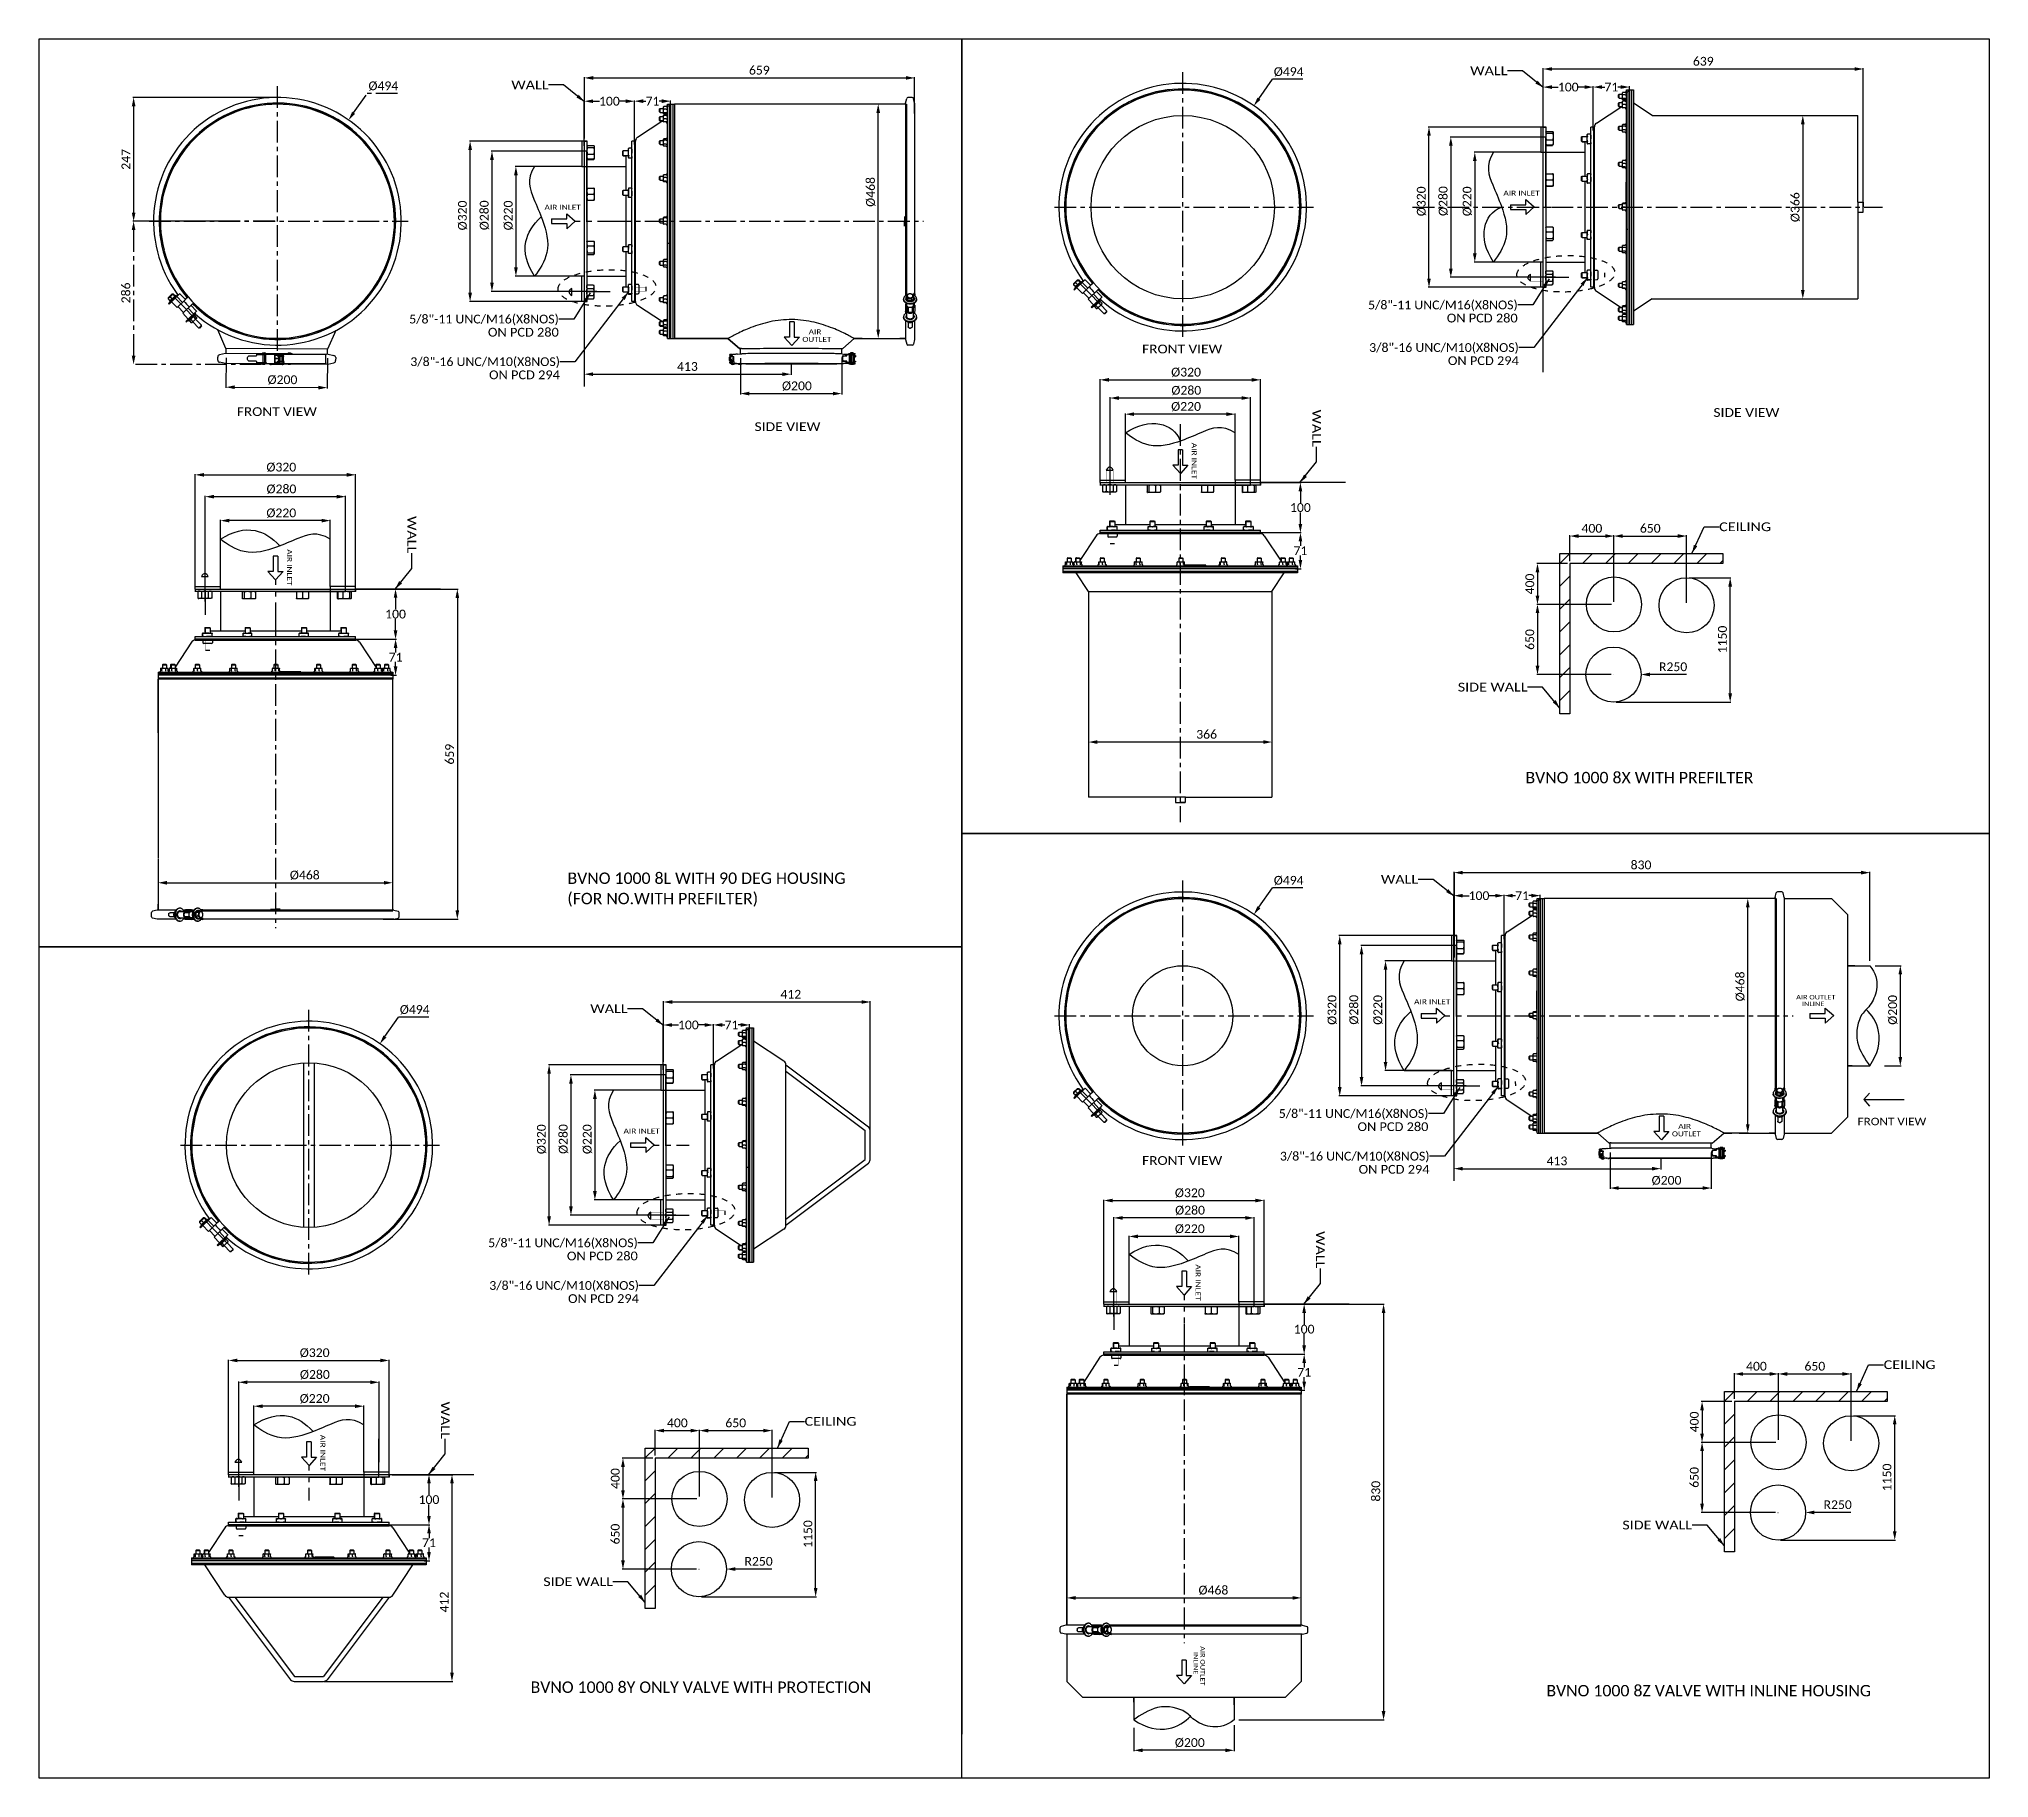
# Model space of a CAD drawing. Header units: millimetres. Extents: x 233 to 4124, y -943 to 2529.
import ezdxf
from ezdxf.enums import TextEntityAlignment as Align

# ---------------------------------------------------------------- set-up
doc = ezdxf.new("R2010")
doc.units = ezdxf.units.MM
doc.header["$LTSCALE"] = 115.5
doc.header["$PDMODE"] = 3
doc.header["$PDSIZE"] = 8
doc.linetypes.add('CENTER', pattern=[0.6, 0.375, -0.075, 0.075, -0.075])
doc.linetypes.add('DASHED', pattern=[0.2, 0.1, -0.1])
doc.layers.get('0').update_dxf_attribs({"linetype": 'CONTINUOUS'})
doc.layers.get('Defpoints').update_dxf_attribs({"linetype": 'CONTINUOUS'})
doc.layers.add('00_BUW_DATUM', color=7, linetype='CONTINUOUS')
doc.styles.get("Standard").update_dxf_attribs({"font": 'calibri.ttf'})
doc.dimstyles.new('DIMSTYLE_1', dxfattribs={"dimtxt": 17.5, "dimasz": 17.5, "dimexe": 1.5, "dimexo": 1, "dimgap": 0.875, "dimtad": 1, "dimdec": 0, "dimdsep": 46, "dimtxsty": 'Standard', "dimblk": '_FILLED', "dimblk1": '_FILLED', "dimblk2": '_FILLED', "dimcen": 0.09, "dimazin": 2, "dimtp": 0.01, "dimtm": 0.01, "dimtfac": 1, "dimtdec": 0, "dimtofl": 0, "dimtmove": 0, "dimatfit": 3, "dimldrblk": '_FILLED', "dimfxl": 1, "dimtolj": 1, "dimarcsym": 0})
doc.dimstyles.new('DIMSTYLE_2', dxfattribs={"dimtxt": 17.5, "dimasz": 17.5, "dimexe": 1.5, "dimexo": 1, "dimtad": 1, "dimdec": 0, "dimdsep": 46, "dimtxsty": 'Standard', "dimblk": '_FILLED', "dimblk1": '_FILLED', "dimblk2": '_FILLED', "dimcen": 0.09, "dimazin": 2, "dimtp": 0.01, "dimtm": 0.01, "dimtfac": 1, "dimtdec": 0, "dimtofl": 0, "dimtmove": 0, "dimatfit": 1, "dimldrblk": '_FILLED', "dimfxl": 1, "dimtolj": 1, "dimarcsym": 0})
doc.dimstyles.new('DIMSTYLE_3', dxfattribs={"dimtxt": 17.5, "dimasz": 17.5, "dimexe": 1.5, "dimexo": 1, "dimgap": 0.875, "dimtad": 1, "dimdsep": 46, "dimtxsty": 'Standard', "dimblk": '_FILLED', "dimblk1": '_FILLED', "dimblk2": '_FILLED', "dimcen": 0.09, "dimazin": 2, "dimtp": 0.01, "dimtm": 0.01, "dimtfac": 1, "dimtofl": 0, "dimtmove": 0, "dimatfit": 3, "dimldrblk": '_FILLED', "dimfxl": 1, "dimtolj": 1, "dimarcsym": 0})
doc.dimstyles.new('DIMSTYLE_4', dxfattribs={"dimtxt": 17.5, "dimasz": 17.5, "dimexe": 1.5, "dimexo": 1, "dimgap": 0.875, "dimtad": 1, "dimlfac": 0.2, "dimdsep": 46, "dimtxsty": 'Standard', "dimblk": '_FILLED', "dimblk1": '_FILLED', "dimblk2": '_FILLED', "dimcen": 0.09, "dimazin": 2, "dimtp": 0.01, "dimtm": 0.01, "dimtfac": 1, "dimtofl": 0, "dimtmove": 0, "dimatfit": 3, "dimldrblk": '_FILLED', "dimfxl": 1, "dimtolj": 1, "dimarcsym": 0})
doc.dimstyles.new('DIMSTYLE_5', dxfattribs={"dimtxt": 17.5, "dimasz": 17.5, "dimexe": 1.5, "dimexo": 1, "dimgap": 0.875, "dimtad": 1, "dimlfac": 0.2, "dimdsep": 46, "dimtxsty": 'Standard', "dimblk": '_FILLED', "dimblk1": '_FILLED', "dimblk2": '_FILLED', "dimcen": 0.09, "dimazin": 2, "dimtp": 0.01, "dimtm": 0.01, "dimtfac": 1, "dimtofl": 0, "dimtmove": 0, "dimatfit": 3, "dimldrblk": '_FILLED', "dimfxl": 1, "dimtolj": 1, "dimarcsym": 0})
doc.dimstyles.get("Standard").update_dxf_attribs({"dimtxt": 17.5, "dimasz": 17.5, "dimexe": 1.5, "dimexo": 1, "dimtad": 1, "dimdsep": 46, "dimtxsty": 'Standard', "dimblk": '_FILLED', "dimblk1": '_FILLED', "dimblk2": '_FILLED', "dimcen": 0.09, "dimazin": 2, "dimtol": 1, "dimtp": 0.01, "dimtm": 0.01, "dimtfac": 1, "dimtofl": 0, "dimtmove": 0, "dimatfit": 3, "dimldrblk": '_FILLED', "dimfxl": 1, "dimtolj": 1, "dimarcsym": 0})

msp = doc.modelspace()

# ---------------------------------------------------------------- texts
at = {"linetype": 'Continuous'}
for s, height, width, p, p2 in [('WALL', 17.5, 1.169125, (3089.09283, 2456.28322), (3163.5189, 2456.28322)), ('WALL', 17.5, 1.169125, (1175.78816, 2428.04181), (1250.21423, 2428.04181)), ('AIR INLET', 10, 1.181322, (3155.35844, 2215.83776), (3227.8098, 2215.83776)), ('AIR INLET', 10, 1.181322, (1242.05377, 2187.59635), (1314.50514, 2187.59635)), ('5/8"-11 UNC/M16(X8NOS)', 17.5, 1.000854, (2885.29981, 1988.93819), (3183.8893, 1988.93819)), ('5/8"-11 UNC/M16(X8NOS)', 17.5, 1.000854, (971.99514, 1960.69678), (1270.58464, 1960.69678)), ('ON PCD 280', 17.5, 1.037345, (1129.15467, 1934.44678), (1270.58464, 1934.44678)), ('   AIR', 10, 1.176112, (1756.51457, 1938.89897), (1794.53013, 1938.89897)), ('ON PCD 280', 17.5, 1.037345, (3042.45934, 1962.68819), (3183.8893, 1962.68819)), ('OUTLET', 10, 1.152412, (1756.51457, 1923.89897), (1814.37449, 1923.89897)), ('FRONT VIEW', 17.5, 1.109888, (2434.51216, 1900.95534), (2594.25924, 1900.95534)), ('3/8"-16 UNC/M10(X8NOS)', 17.5, 1.000854, (2887.50743, 1903.86452), (3186.09693, 1903.86452)), ('3/8"-16 UNC/M10(X8NOS)', 17.5, 1.000854, (974.20276, 1875.62311), (1272.79226, 1875.62311)), ('ON PCD 294', 17.5, 1.037345, (3044.66697, 1877.61452), (3186.09693, 1877.61452)), ('ON PCD 294', 17.5, 1.037345, (1131.3623, 1849.37311), (1272.79226, 1849.37311)), ('FRONT VIEW', 17.5, 1.109888, (628.06322, 1775.94699), (787.8103, 1775.94699)), ('SIDE VIEW', 17.5, 1.125894, (3574.38512, 1774.15837), (3705.94155, 1774.15837)), ('SIDE VIEW', 17.5, 1.125894, (1661.08046, 1745.91696), (1792.63688, 1745.91696)), ('WALL', 17.5, 1.169125, (2910.95469, 842.13333), (2985.38076, 842.13333)), ('WALL', 17.5, 1.169125, (1333.39697, 584.05027), (1407.82304, 584.05027)), ('AIR INLET', 10, 1.181322, (2977.2203, 601.68787), (3049.67166, 601.68787)), ('AIR OUTLET', 9, 1.156876, (3739.56337, 611.39432), (3818.07699, 611.39432)), ('   INLINE', 9, 1.173664, (3739.56337, 597.89432), (3795.83964, 597.89432)), ('5/8"-11 UNC/M16(X8NOS)', 17.5, 1.000854, (2707.16167, 374.7883), (3005.75116, 374.7883)), ('AIR INLET', 10, 1.181322, (1399.66258, 343.60481), (1472.11394, 343.60481)), ('ON PCD 280', 17.5, 1.037345, (2864.3212, 348.5383), (3005.75116, 348.5383)), ('   AIR', 10, 1.176112, (3491.6811, 352.99049), (3529.69666, 352.99049)), ('FRONT VIEW', 15, 1.109888, (3862.13507, 360.17371), (3999.06114, 360.17371)), ('OUTLET', 10, 1.152412, (3491.6811, 337.99049), (3549.54102, 337.99049)), ('FRONT VIEW', 17.5, 1.109888, (2434.51216, 281.05088), (2594.25924, 281.05088)), ('3/8"-16 UNC/M10(X8NOS)', 17.5, 1.000854, (2709.36929, 289.71463), (3007.95878, 289.71463)), ('ON PCD 294', 17.5, 1.037345, (2866.52882, 263.46463), (3007.95878, 263.46463)), ('5/8"-11 UNC/M16(X8NOS)', 17.5, 1.000854, (1129.60395, 116.70524), (1428.19344, 116.70524)), ('ON PCD 280', 17.5, 1.037345, (1286.76348, 90.45524), (1428.19344, 90.45524)), ('3/8"-16 UNC/M10(X8NOS)', 17.5, 1.000854, (1131.81157, 31.63157), (1430.40107, 31.63157)), ('ON PCD 294', 17.5, 1.037345, (1288.9711, 5.38157), (1430.40107, 5.38157))]:
    msp.add_text(s, height=height, dxfattribs=dict(at, width=width)).set_placement(p, p2, align=Align.FIT)
for s, height, width, p, p2 in [('WALL', 17.5, 1.169125, (2774.02571, 1788.8401), (2774.02571, 1714.41403)), ('AIR INLET', 10, 1.181322, (2533.58025, 1722.57449), (2533.58025, 1650.12313)), ('WALL', 17.5, 1.169125, (968.57677, 1576.27256), (968.57677, 1501.84649)), ('AIR INLET', 10, 1.181322, (728.13131, 1510.00695), (728.13131, 1437.55559)), ('WALL', 17.5, 1.169125, (2781.52666, 148.81958), (2781.52666, 74.39351)), ('AIR INLET', 10, 1.181322, (2541.0812, 82.55397), (2541.0812, 10.10261)), ('WALL', 17.5, 1.169125, (1035.23236, -191.46887), (1035.23236, -265.89494)), ('AIR INLET', 10, 1.181322, (794.7869, -257.73448), (794.7869, -330.18584)), ('   INLINE', 9, 1.173664, (2537.28765, -679.7891), (2537.28765, -736.06536)), ('AIR OUTLET', 9, 1.156876, (2550.78765, -679.7891), (2550.78765, -758.30272))]:
    msp.add_text(s, height=height, rotation=270, dxfattribs=dict(at, width=width)).set_placement(p, p2, align=Align.FIT)
at = {"color": 0, "linetype": 'Continuous'}
for s, width, p, p2 in [('CEILING', 1.167433, (3585.78988, 1546.06902), (3689.49611, 1546.06902)), ('SIDE WALL', 1.15941, (3064.41711, 1225.99303), (3203.4638, 1225.99303)), ('CEILING', 1.167433, (3914.12413, -126.5771), (4017.83035, -126.5771)), ('CEILING', 1.167433, (1760.96014, -239.65723), (1864.66637, -239.65723)), ('SIDE WALL', 1.15941, (3392.75135, -446.65309), (3531.79804, -446.65309)), ('SIDE WALL', 1.15941, (1239.58737, -559.73321), (1378.63406, -559.73321))]:
    msp.add_text(s, height=17.5, dxfattribs=dict(at, width=width)).set_placement(p, p2, align=Align.FIT)
for s, p, p2 in [('BVNO 1000 8X WITH PREFILTER', (3199.43142, 1042.76503), (3199.43142, 1042.76503)), ('BVNO 1000 8L WITH 90 DEG HOUSING', (1287.97015, 841.90117), (1287.97015, 841.90117)), ('(FOR NO.WITH PREFILTER)', (1287.59753, 801.35336), (1287.59753, 801.35336)), ('BVNO 1000 8Y ONLY VALVE WITH PROTECTION', (1214.31203, -772.92316), (1214.31203, -772.92316)), ('BVNO 1000 8Z VALVE WITH INLINE HOUSING ', (3241.16682, -779.86962), (3241.16682, -779.86962))]:
    msp.add_text(s, height=22.75, dxfattribs=at).set_placement(p, p2, align=Align.FIT)

# ---------------------------------------------------------------- blocks, each defined once
blk = doc.blocks.new('_FILLED')
at = {"color": 0, "linetype": 'ByBlock'}
blk.add_solid([(0, 0), (-1, 0.21), (-1, -0.21)], dxfattribs=at)
blk = doc.blocks.new('*D1')
at = {"color": 0, "linetype": 'Continuous', "lineweight": -2}
for p, q in [((1321.7, 2329.6), (1321.7, 2452.3)), ((1980.6, 2379.6), (1980.6, 2452.3)), ((1339.2, 2450.8), (1963.1, 2450.8))]:
    blk.add_line(p, q, dxfattribs=at)
at = {"layer": 'Defpoints', "color": 0}
for p in [(1980.6, 2450.8), (1980.6, 2378.6), (1321.7, 2328.6)]:
    blk.add_point(p, dxfattribs=at)
at = {"color": 0, "linetype": 'ByBlock', "lineweight": -2, "xscale": 17.5, "yscale": 17.5, "zscale": 17.5, "rotation": 180}
blk.add_blockref('_FILLED', (1321.7, 2450.8), dxfattribs=at)
at = {"color": 0, "linetype": 'ByBlock', "lineweight": -2, "xscale": 17.5, "yscale": 17.5, "zscale": 17.5}
blk.add_blockref('_FILLED', (1980.6, 2450.8), dxfattribs=at)
at = {"color": 0, "insert": (1670.7, 2475), "char_height": 17.5, "attachment_point": 2, "line_spacing_factor": 0.9}
blk.add_mtext('\\A1;659', dxfattribs=at)
blk = doc.blocks.new('*D2')
at = {"color": 0, "linetype": 'CENTER', "lineweight": -2}
for p in [(861.1, 2381.2), (948.8, 2419.9)]:
    blk.add_line(p, (888.3, 2419.9), dxfattribs=at)
at = {"color": 0, "linetype": 'CENTER'}
for p, q in [((709, 2164.6), (709.2, 2164.6)), ((709.1, 2164.5), (709.1, 2164.7))]:
    blk.add_line(p, q, dxfattribs=at)
at = {"layer": 'Defpoints', "color": 0}
for p in [(851.1, 2366.8), (567.2, 1962.3)]:
    blk.add_point(p, dxfattribs=at)
at = {"color": 0, "linetype": 'ByBlock', "lineweight": -2, "xscale": 17.5, "yscale": 17.5, "zscale": 17.5, "rotation": 234.9374986339408}
blk.add_blockref('_FILLED', (851.1, 2366.8), dxfattribs=at)
at = {"color": 0, "insert": (890.7, 2443.8), "char_height": 17.5, "attachment_point": 1, "line_spacing_factor": 0.9}
blk.add_mtext('\\A1;%%c494', dxfattribs=at)
blk = doc.blocks.new('*D3')
at = {"color": 0, "linetype": 'Continuous', "lineweight": -2}
for p, q in [((1316.5, 2274.1), (1183.5, 2274.1)), ((1185, 2256.6), (1185, 2072.6)), ((1316.5, 2055.1), (1183.5, 2055.1))]:
    blk.add_line(p, q, dxfattribs=at)
at = {"layer": 'Defpoints', "color": 0}
for p in [(1317.5, 2274.1), (1185, 2055.1), (1317.5, 2055.1)]:
    blk.add_point(p, dxfattribs=at)
at = {"color": 0, "linetype": 'ByBlock', "lineweight": -2, "xscale": 17.5, "yscale": 17.5, "zscale": 17.5}
for p, rotation in [((1185, 2274.1), 90), ((1185, 2055.1), 270)]:
    blk.add_blockref('_FILLED', p, dxfattribs=dict(at, rotation=rotation))
at = {"color": 0, "insert": (1160.8, 2176.3), "char_height": 17.5, "attachment_point": 2, "rotation": 90, "line_spacing_factor": 0.9}
blk.add_mtext('\\A1;%%c220', dxfattribs=at)
blk = doc.blocks.new('*D4')
at = {"color": 0, "linetype": 'Continuous', "lineweight": -2}
for p, q in [((704.1, 2411.7), (420.7, 2411.7)), ((422.2, 2394.2), (422.2, 2182.1)), ((593.9, 2164.6), (420.7, 2164.6))]:
    blk.add_line(p, q, dxfattribs=at)
at = {"layer": 'Defpoints', "color": 0}
for p in [(705.1, 2411.7), (422.2, 2164.6), (594.9, 2164.6)]:
    blk.add_point(p, dxfattribs=at)
at = {"color": 0, "linetype": 'ByBlock', "lineweight": -2, "xscale": 17.5, "yscale": 17.5, "zscale": 17.5}
for p, rotation in [((422.2, 2411.7), 89.99999999999999), ((422.2, 2164.6), 270)]:
    blk.add_blockref('_FILLED', p, dxfattribs=dict(at, rotation=rotation))
at = {"color": 0, "insert": (398, 2288.2), "char_height": 17.5, "attachment_point": 2, "rotation": 90, "line_spacing_factor": 0.9}
blk.add_mtext('\\A1;247', dxfattribs=at)
blk = doc.blocks.new('*D5')
at = {"color": 0, "linetype": 'Continuous', "lineweight": -2}
for p, q in [((606.7, 1892.1), (606.4, 1832)), ((808.7, 1891.1), (808.4, 1831)), ((623.9, 1833.5), (790.9, 1832.6))]:
    blk.add_line(p, q, dxfattribs=at)
at = {"layer": 'Defpoints', "color": 0}
for p in [(606.7, 1893.1), (808.7, 1892.1), (808.4, 1832.5)]:
    blk.add_point(p, dxfattribs=at)
at = {"color": 0, "linetype": 'ByBlock', "lineweight": -2, "xscale": 17.5, "yscale": 17.5, "zscale": 17.5}
for p, rotation in [((606.4, 1833.5), 179.7099236753), ((808.4, 1832.5), 359.7099236752999)]:
    blk.add_blockref('_FILLED', p, dxfattribs=dict(at, rotation=rotation))
at = {"color": 0, "insert": (719.2, 1857.2), "char_height": 17.5, "attachment_point": 2, "rotation": 359.7099, "line_spacing_factor": 0.9}
blk.add_mtext('\\A1;%%c200', dxfattribs=at)
blk = doc.blocks.new('*D6')
at = {"color": 0, "linetype": 'Continuous', "lineweight": -2}
for p, q in [((1633, 1891.6), (1633, 1819.2)), ((1835, 1891.6), (1835, 1819.2)), ((1650.5, 1820.7), (1817.5, 1820.7))]:
    blk.add_line(p, q, dxfattribs=at)
at = {"layer": 'Defpoints', "color": 0}
for p in [(1633, 1892.6), (1835, 1892.6), (1835, 1820.7)]:
    blk.add_point(p, dxfattribs=at)
at = {"color": 0, "linetype": 'ByBlock', "lineweight": -2, "xscale": 17.5, "yscale": 17.5, "zscale": 17.5, "rotation": 180}
blk.add_blockref('_FILLED', (1633, 1820.7), dxfattribs=at)
at = {"color": 0, "linetype": 'ByBlock', "lineweight": -2, "xscale": 17.5, "yscale": 17.5, "zscale": 17.5}
blk.add_blockref('_FILLED', (1835, 1820.7), dxfattribs=at)
at = {"color": 0, "insert": (1745.7, 1844.9), "char_height": 17.5, "attachment_point": 2, "line_spacing_factor": 0.9}
blk.add_mtext('\\A1;%%c200', dxfattribs=at)
blk = doc.blocks.new('*D7')
at = {"color": 0, "linetype": 'Continuous', "lineweight": -2}
for p, q in [((1321.5, 2012.1), (1321.5, 1857.9)), ((1734, 1882), (1734, 1857.9)), ((1339, 1859.4), (1716.5, 1859.4))]:
    blk.add_line(p, q, dxfattribs=at)
at = {"layer": 'Defpoints', "color": 0}
for p in [(1321.5, 2013.1), (1734, 1883), (1734, 1859.4)]:
    blk.add_point(p, dxfattribs=at)
at = {"color": 0, "linetype": 'ByBlock', "lineweight": -2, "xscale": 17.5, "yscale": 17.5, "zscale": 17.5, "rotation": 180}
blk.add_blockref('_FILLED', (1321.5, 1859.4), dxfattribs=at)
at = {"color": 0, "linetype": 'ByBlock', "lineweight": -2, "xscale": 17.5, "yscale": 17.5, "zscale": 17.5}
blk.add_blockref('_FILLED', (1734, 1859.4), dxfattribs=at)
at = {"color": 0, "insert": (1527.2, 1883.6), "char_height": 17.5, "attachment_point": 2, "line_spacing_factor": 0.9}
blk.add_mtext('\\A1;413', dxfattribs=at)
blk = doc.blocks.new('*D8')
at = {"color": 0, "linetype": 'Continuous', "lineweight": -2}
for p, q in [((1316.5, 2324.6), (1092.1, 2324.6)), ((1093.6, 2022.1), (1093.6, 2307.1)), ((1316.5, 2004.6), (1092.1, 2004.6))]:
    blk.add_line(p, q, dxfattribs=at)
at = {"layer": 'Defpoints', "color": 0}
for p in [(1093.6, 2324.6), (1317.5, 2324.6), (1317.5, 2004.6)]:
    blk.add_point(p, dxfattribs=at)
at = {"color": 0, "linetype": 'ByBlock', "lineweight": -2, "xscale": 17.5, "yscale": 17.5, "zscale": 17.5}
for p, rotation in [((1093.6, 2324.6), 90), ((1093.6, 2004.6), 270)]:
    blk.add_blockref('_FILLED', p, dxfattribs=dict(at, rotation=rotation))
at = {"color": 0, "insert": (1069.4, 2176.3), "char_height": 17.5, "attachment_point": 2, "rotation": 90, "line_spacing_factor": 0.9}
blk.add_mtext('\\A1;%%c320', dxfattribs=at)
blk = doc.blocks.new('*D10')
at = {"color": 0, "linetype": 'Continuous', "lineweight": -2}
for p, q in [((1963, 2398.6), (1906.4, 2398.6)), ((1907.9, 1948.1), (1907.9, 2381.1)), ((1860, 1930.6), (1909.4, 1930.6))]:
    blk.add_line(p, q, dxfattribs=at)
at = {"layer": 'Defpoints', "color": 0}
for p in [(1907.9, 2398.6), (1964, 2398.6), (1859, 1930.6)]:
    blk.add_point(p, dxfattribs=at)
at = {"color": 0, "linetype": 'ByBlock', "lineweight": -2, "xscale": 17.5, "yscale": 17.5, "zscale": 17.5}
for p, rotation in [((1907.9, 2398.6), 90), ((1907.9, 1930.6), 270)]:
    blk.add_blockref('_FILLED', p, dxfattribs=dict(at, rotation=rotation))
at = {"color": 0, "insert": (1883.7, 2223.2), "char_height": 17.5, "attachment_point": 2, "rotation": 90, "line_spacing_factor": 0.9}
blk.add_mtext('\\A1;%%c468', dxfattribs=at)
blk = doc.blocks.new('*D12')
at = {"color": 0, "linetype": 'Continuous'}
for p, q in [((3703.3, -412.8), (3703.5, -412.8)), ((3703.4, -412.9), (3703.4, -412.7))]:
    blk.add_line(p, q, dxfattribs=at)
at = {"color": 0, "linetype": 'Continuous', "lineweight": -2}
blk.add_line((3848.8, -412.7), (3775.9, -412.7), dxfattribs=at)
at = {"layer": 'Defpoints', "color": 0}
for p in [(3703.4, -412.8), (3758.4, -412.8)]:
    blk.add_point(p, dxfattribs=at)
at = {"color": 0, "linetype": 'ByBlock', "lineweight": -2, "xscale": 17.5, "yscale": 17.5, "zscale": 17.5, "rotation": 180.0699002806994}
blk.add_blockref('_FILLED', (3758.4, -412.8), dxfattribs=at)
at = {"color": 0, "insert": (3794.3, -388.5), "char_height": 17.5, "attachment_point": 1, "rotation": 0.0699, "line_spacing_factor": 0.9}
blk.add_mtext('\\A1;R250', dxfattribs=at)
blk = doc.blocks.new('*D13')
at = {"color": 0, "linetype": 'CENTER', "lineweight": -2}
for p, q in [((704.1, 2164.6), (420.6, 2164.6)), ((422.1, 2147.1), (422.1, 1896.5)), ((677.3, 1879), (420.6, 1879))]:
    blk.add_line(p, q, dxfattribs=at)
at = {"layer": 'Defpoints', "color": 0}
for p in [(705.1, 2164.6), (422.1, 1879), (678.3, 1879)]:
    blk.add_point(p, dxfattribs=at)
at = {"color": 0, "linetype": 'ByBlock', "lineweight": -2, "xscale": 17.5, "yscale": 17.5, "zscale": 17.5}
for p, rotation in [((422.1, 2164.6), 89.99999999999999), ((422.1, 1879), 270)]:
    blk.add_blockref('_FILLED', p, dxfattribs=dict(at, rotation=rotation))
at = {"color": 0, "insert": (397.9, 2021.7), "char_height": 17.5, "attachment_point": 2, "rotation": 90, "line_spacing_factor": 0.9}
blk.add_mtext('\\A1;286', dxfattribs=at)
blk = doc.blocks.new('*D14')
at = {"color": 0, "linetype": 'Continuous', "lineweight": -2}
for p, q in [((3611.3, -191.2), (3550.3, -191.2)), ((3551.8, -208.7), (3551.8, -255.3)), ((3699.3, -272.8), (3550.3, -272.8))]:
    blk.add_line(p, q, dxfattribs=at)
at = {"layer": 'Defpoints', "color": 0}
for p in [(3612.3, -191.2), (3551.8, -272.8), (3700.3, -272.8)]:
    blk.add_point(p, dxfattribs=at)
at = {"color": 0, "linetype": 'ByBlock', "lineweight": -2, "xscale": 17.5, "yscale": 17.5, "zscale": 17.5}
for p, rotation in [((3551.8, -191.2), 90), ((3551.8, -272.8), 270)]:
    blk.add_blockref('_FILLED', p, dxfattribs=dict(at, rotation=rotation))
at = {"color": 0, "insert": (3527.5, -232), "char_height": 17.5, "attachment_point": 2, "rotation": 90, "line_spacing_factor": 0.9}
blk.add_mtext('\\A1;\\A1;400', dxfattribs=at)
blk = doc.blocks.new('*D15')
at = {"color": 0, "linetype": 'Continuous', "lineweight": -2}
for p, q in [((3616.3, -186.2), (3616.3, -134.8)), ((3633.8, -136.3), (3686.8, -136.3)), ((3704.3, -267.8), (3704.3, -134.8))]:
    blk.add_line(p, q, dxfattribs=at)
at = {"layer": 'Defpoints', "color": 0}
for p in [(3704.3, -136.3), (3616.3, -187.2), (3704.3, -268.8)]:
    blk.add_point(p, dxfattribs=at)
at = {"color": 0, "linetype": 'ByBlock', "lineweight": -2, "xscale": 17.5, "yscale": 17.5, "zscale": 17.5, "rotation": 180}
blk.add_blockref('_FILLED', (3616.3, -136.3), dxfattribs=at)
at = {"color": 0, "linetype": 'ByBlock', "lineweight": -2, "xscale": 17.5, "yscale": 17.5, "zscale": 17.5}
blk.add_blockref('_FILLED', (3704.3, -136.3), dxfattribs=at)
at = {"color": 0, "insert": (3660.3, -112.1), "char_height": 17.5, "attachment_point": 2, "line_spacing_factor": 0.9}
blk.add_mtext('\\A1;\\A1;400', dxfattribs=at)
blk = doc.blocks.new('*D16')
at = {"color": 0, "linetype": 'Continuous', "lineweight": -2}
for p, q in [((3704.3, -267.8), (3704.3, -134.8)), ((3721.8, -136.3), (3831.7, -136.3)), ((3849.2, -269.6), (3849.2, -134.8))]:
    blk.add_line(p, q, dxfattribs=at)
at = {"layer": 'Defpoints', "color": 0}
for p in [(3849.2, -136.3), (3704.3, -268.8), (3849.2, -270.6)]:
    blk.add_point(p, dxfattribs=at)
at = {"color": 0, "linetype": 'ByBlock', "lineweight": -2, "xscale": 17.5, "yscale": 17.5, "zscale": 17.5, "rotation": 180}
blk.add_blockref('_FILLED', (3704.3, -136.3), dxfattribs=at)
at = {"color": 0, "linetype": 'ByBlock', "lineweight": -2, "xscale": 17.5, "yscale": 17.5, "zscale": 17.5}
blk.add_blockref('_FILLED', (3849.2, -136.3), dxfattribs=at)
at = {"color": 0, "insert": (3776.8, -112.1), "char_height": 17.5, "attachment_point": 2, "line_spacing_factor": 0.9}
blk.add_mtext('\\A1;\\A1;650', dxfattribs=at)
blk = doc.blocks.new('*D17')
at = {"color": 0, "linetype": 'Continuous', "lineweight": -2}
for p, q in [((3699.3, -272.8), (3550.3, -272.8)), ((3551.8, -290.3), (3551.8, -395.3)), ((3698.4, -412.8), (3550.3, -412.8))]:
    blk.add_line(p, q, dxfattribs=at)
at = {"layer": 'Defpoints', "color": 0}
for p in [(3700.3, -272.8), (3551.8, -412.8), (3699.4, -412.8)]:
    blk.add_point(p, dxfattribs=at)
at = {"color": 0, "linetype": 'ByBlock', "lineweight": -2, "xscale": 17.5, "yscale": 17.5, "zscale": 17.5}
for p, rotation in [((3551.8, -272.8), 90), ((3551.8, -412.8), 270)]:
    blk.add_blockref('_FILLED', p, dxfattribs=dict(at, rotation=rotation))
at = {"color": 0, "insert": (3527.5, -342.8), "char_height": 17.5, "attachment_point": 2, "rotation": 90, "line_spacing_factor": 0.9}
blk.add_mtext('\\A1;\\A1;650', dxfattribs=at)
blk = doc.blocks.new('*D18')
at = {"color": 0, "linetype": 'Continuous', "lineweight": -2}
for p, q in [((3854.2, -219.6), (3937.7, -219.6)), ((3936.2, -450.3), (3936.2, -237.1)), ((3708.4, -467.8), (3937.7, -467.8))]:
    blk.add_line(p, q, dxfattribs=at)
at = {"layer": 'Defpoints', "color": 0}
for p in [(3853.2, -219.6), (3936.2, -219.6), (3707.4, -467.8)]:
    blk.add_point(p, dxfattribs=at)
at = {"color": 0, "linetype": 'ByBlock', "lineweight": -2, "xscale": 17.5, "yscale": 17.5, "zscale": 17.5}
for p, rotation in [((3936.2, -219.6), 90), ((3936.2, -467.8), 270)]:
    blk.add_blockref('_FILLED', p, dxfattribs=dict(at, rotation=rotation))
at = {"color": 0, "insert": (3912, -342.8), "char_height": 17.5, "attachment_point": 2, "rotation": 90, "line_spacing_factor": 0.9}
blk.add_mtext('\\A1;\\A1;1150', dxfattribs=at)
blk = doc.blocks.new('*D24')
at = {"color": 0, "linetype": 'Continuous', "lineweight": -2}
for p, q in [((1296.5, 2304.6), (1135.7, 2304.6)), ((1137.2, 2287.1), (1137.2, 2042.1)), ((1346.2, 2024.6), (1135.7, 2024.6))]:
    blk.add_line(p, q, dxfattribs=at)
at = {"layer": 'Defpoints', "color": 0}
for p in [(1297.5, 2304.6), (1137.2, 2024.6), (1347.2, 2024.6)]:
    blk.add_point(p, dxfattribs=at)
at = {"color": 0, "linetype": 'ByBlock', "lineweight": -2, "xscale": 17.5, "yscale": 17.5, "zscale": 17.5}
for p, rotation in [((1137.2, 2304.6), 90), ((1137.2, 2024.6), 270)]:
    blk.add_blockref('_FILLED', p, dxfattribs=dict(at, rotation=rotation))
at = {"color": 0, "insert": (1113, 2176.6), "char_height": 17.5, "attachment_point": 2, "rotation": 90, "line_spacing_factor": 0.9}
blk.add_mtext('\\A1;%%c280', dxfattribs=at)
blk = doc.blocks.new('ARROW_2_BL1', base_point=(965.1, 1014.4))
at = {"color": 7, "linetype": 'Continuous'}
for p, q in [((941.4, 1019), (941.4, 1009.8)), ((941.4, 1019), (972, 1019)), ((972, 1019), (972, 1029.4)), ((972, 1029.4), (988.8, 1014.7)), ((988.8, 1014.7), (972, 999.4)), ((941.4, 1009.8), (972, 1009.8)), ((972, 1009.8), (972, 999.4))]:
    blk.add_line(p, q, dxfattribs=at)
blk = doc.blocks.new('ARROW_2_BL2', base_point=(1421, 790.3))
at = {"color": 7, "linetype": 'Continuous'}
for p, q in [((1416.4, 783.3), (1406, 783.3)), ((1421.3, 766.6), (1406, 783.3)), ((1425.6, 813.9), (1416.4, 813.9)), ((1416.4, 813.9), (1416.4, 783.3)), ((1436, 783.3), (1421.3, 766.6)), ((1425.6, 813.9), (1425.6, 783.3)), ((1425.6, 783.3), (1436, 783.3))]:
    blk.add_line(p, q, dxfattribs=at)
blk = doc.blocks.new('*D28')
at = {"color": 0, "lineweight": -2}
for p, q in [((1321.5, 2315), (1321.5, 2405.8)), ((1339, 2404.3), (1351.6, 2404.3)), ((1404, 2404.3), (1391.5, 2404.3)), ((1421.5, 2317.6), (1421.5, 2405.8))]:
    blk.add_line(p, q, dxfattribs=at)
at = {"layer": 'Defpoints', "color": 0}
for p in [(1421.5, 2404.3), (1321.5, 2314), (1421.5, 2316.6)]:
    blk.add_point(p, dxfattribs=at)
at = {"color": 0, "linetype": 'ByBlock', "lineweight": -2, "xscale": 17.5, "yscale": 17.5, "zscale": 17.5, "rotation": 180}
blk.add_blockref('_FILLED', (1321.5, 2404.3), dxfattribs=at)
at = {"color": 0, "linetype": 'ByBlock', "lineweight": -2, "xscale": 17.5, "yscale": 17.5, "zscale": 17.5}
blk.add_blockref('_FILLED', (1421.5, 2404.3), dxfattribs=at)
at = {"color": 0, "insert": (1371.5, 2404.3), "char_height": 17.5, "attachment_point": 5}
blk.add_mtext('\\A1;\\A1;100', dxfattribs=at)
blk = doc.blocks.new('*D29')
at = {"color": 0, "lineweight": -2}
for p, q in [((1421.5, 2317.6), (1421.5, 2405.9)), ((1439, 2404.4), (1444.4, 2404.4)), ((1476, 2404.4), (1470.7, 2404.4)), ((1493.5, 2394.7), (1493.5, 2405.9))]:
    blk.add_line(p, q, dxfattribs=at)
at = {"layer": 'Defpoints', "color": 0}
for p in [(1421.5, 2404.4), (1493.5, 2393.7), (1421.5, 2316.6)]:
    blk.add_point(p, dxfattribs=at)
at = {"color": 0, "linetype": 'ByBlock', "lineweight": -2, "xscale": 17.5, "yscale": 17.5, "zscale": 17.5, "rotation": 180}
blk.add_blockref('_FILLED', (1421.5, 2404.4), dxfattribs=at)
at = {"color": 0, "linetype": 'ByBlock', "lineweight": -2, "xscale": 17.5, "yscale": 17.5, "zscale": 17.5}
blk.add_blockref('_FILLED', (1493.5, 2404.4), dxfattribs=at)
at = {"color": 0, "insert": (1457.5, 2404.4), "char_height": 17.5, "attachment_point": 5}
blk.add_mtext('\\A1;\\A1;71', dxfattribs=at)
blk = doc.blocks.new('*D68')
at = {"color": 0, "linetype": 'Continuous', "lineweight": -2}
for p in [(2667.6, 2409.4), (2755.2, 2448.1)]:
    blk.add_line(p, (2694.7, 2448.1), dxfattribs=at)
at = {"color": 0, "linetype": 'Continuous'}
for p, q in [((2515.5, 2192.8), (2515.7, 2192.8)), ((2515.6, 2192.7), (2515.6, 2192.9))]:
    blk.add_line(p, q, dxfattribs=at)
at = {"layer": 'Defpoints', "color": 0}
for p in [(2657.5, 2395.1), (2373.6, 1990.6)]:
    blk.add_point(p, dxfattribs=at)
at = {"color": 0, "linetype": 'ByBlock', "lineweight": -2, "xscale": 17.5, "yscale": 17.5, "zscale": 17.5, "rotation": 234.9374986339407}
blk.add_blockref('_FILLED', (2657.5, 2395.1), dxfattribs=at)
at = {"color": 0, "insert": (2697.2, 2472.1), "char_height": 17.5, "attachment_point": 1, "line_spacing_factor": 0.9}
blk.add_mtext('\\A1;%%c494', dxfattribs=at)
blk = doc.blocks.new('*D69')
at = {"color": 0, "linetype": 'Continuous', "lineweight": -2}
for p, q in [((3229.8, 2302.3), (3096.8, 2302.3)), ((3098.3, 2284.8), (3098.3, 2100.8)), ((3229.8, 2083.3), (3096.8, 2083.3))]:
    blk.add_line(p, q, dxfattribs=at)
at = {"layer": 'Defpoints', "color": 0}
for p in [(3230.8, 2302.3), (3098.3, 2083.3), (3230.8, 2083.3)]:
    blk.add_point(p, dxfattribs=at)
at = {"color": 0, "linetype": 'ByBlock', "lineweight": -2, "xscale": 17.5, "yscale": 17.5, "zscale": 17.5}
for p, rotation in [((3098.3, 2302.3), 90), ((3098.3, 2083.3), 270)]:
    blk.add_blockref('_FILLED', p, dxfattribs=dict(at, rotation=rotation))
at = {"color": 0, "insert": (3074.1, 2204.5), "char_height": 17.5, "attachment_point": 2, "rotation": 90, "line_spacing_factor": 0.9}
blk.add_mtext('\\A1;%%c220', dxfattribs=at)
blk = doc.blocks.new('*D74')
at = {"color": 0, "linetype": 'Continuous', "lineweight": -2}
for p, q in [((3229.8, 2352.8), (3005.4, 2352.8)), ((3006.9, 2050.3), (3006.9, 2335.3)), ((3229.8, 2032.8), (3005.4, 2032.8))]:
    blk.add_line(p, q, dxfattribs=at)
at = {"layer": 'Defpoints', "color": 0}
for p in [(3006.9, 2352.8), (3230.8, 2352.8), (3230.8, 2032.8)]:
    blk.add_point(p, dxfattribs=at)
at = {"color": 0, "linetype": 'ByBlock', "lineweight": -2, "xscale": 17.5, "yscale": 17.5, "zscale": 17.5}
for p, rotation in [((3006.9, 2352.8), 90), ((3006.9, 2032.8), 270)]:
    blk.add_blockref('_FILLED', p, dxfattribs=dict(at, rotation=rotation))
at = {"color": 0, "insert": (2982.7, 2204.5), "char_height": 17.5, "attachment_point": 2, "rotation": 90, "line_spacing_factor": 0.9}
blk.add_mtext('\\A1;%%c320', dxfattribs=at)
blk = doc.blocks.new('*D79')
at = {"color": 0, "linetype": 'Continuous', "lineweight": -2}
for p, q in [((3235, 2357.8), (3235, 2470.1)), ((3856, 2468.6), (3252.5, 2468.6)), ((3873.5, 2202.5), (3873.5, 2470.1))]:
    blk.add_line(p, q, dxfattribs=at)
at = {"layer": 'Defpoints', "color": 0}
for p in [(3235, 2468.6), (3235, 2356.8), (3873.5, 2201.5)]:
    blk.add_point(p, dxfattribs=at)
at = {"color": 0, "linetype": 'ByBlock', "lineweight": -2, "xscale": 17.5, "yscale": 17.5, "zscale": 17.5, "rotation": 180}
blk.add_blockref('_FILLED', (3235, 2468.6), dxfattribs=at)
at = {"color": 0, "linetype": 'ByBlock', "lineweight": -2, "xscale": 17.5, "yscale": 17.5, "zscale": 17.5}
blk.add_blockref('_FILLED', (3873.5, 2468.6), dxfattribs=at)
at = {"color": 0, "insert": (3554.2, 2492.8), "char_height": 17.5, "attachment_point": 2, "line_spacing_factor": 0.9}
blk.add_mtext('\\A1;{\\A1;639}', dxfattribs=at)
blk = doc.blocks.new('*D81')
at = {"color": 0, "linetype": 'Continuous', "lineweight": -2}
for p, q in [((3745.3, 2375.8), (3754.3, 2375.8)), ((3752.8, 2358.3), (3752.8, 2027.3)), ((3745.3, 2009.8), (3754.3, 2009.8))]:
    blk.add_line(p, q, dxfattribs=at)
at = {"layer": 'Defpoints', "color": 0}
for p in [(3744.3, 2375.8), (3744.3, 2009.8), (3752.8, 2009.8)]:
    blk.add_point(p, dxfattribs=at)
at = {"color": 0, "linetype": 'ByBlock', "lineweight": -2, "xscale": 17.5, "yscale": 17.5, "zscale": 17.5}
for p, rotation in [((3752.8, 2375.8), 90), ((3752.8, 2009.8), 270)]:
    blk.add_blockref('_FILLED', p, dxfattribs=dict(at, rotation=rotation))
at = {"color": 0, "insert": (3728.6, 2192.8), "char_height": 17.5, "attachment_point": 2, "rotation": 90, "line_spacing_factor": 0.9}
blk.add_mtext('\\A1;{\\A1;\\C0;%%C\\C256;366}', dxfattribs=at)
blk = doc.blocks.new('*D82')
at = {"color": 0, "linetype": 'Continuous', "lineweight": -2}
for p, q in [((3209.8, 2332.8), (3049, 2332.8)), ((3050.5, 2315.3), (3050.5, 2070.3)), ((3259.5, 2052.8), (3049, 2052.8))]:
    blk.add_line(p, q, dxfattribs=at)
at = {"layer": 'Defpoints', "color": 0}
for p in [(3210.8, 2332.8), (3050.5, 2052.8), (3260.5, 2052.8)]:
    blk.add_point(p, dxfattribs=at)
at = {"color": 0, "linetype": 'ByBlock', "lineweight": -2, "xscale": 17.5, "yscale": 17.5, "zscale": 17.5}
for p, rotation in [((3050.5, 2332.8), 90), ((3050.5, 2052.8), 270)]:
    blk.add_blockref('_FILLED', p, dxfattribs=dict(at, rotation=rotation))
at = {"color": 0, "insert": (3026.3, 2204.9), "char_height": 17.5, "attachment_point": 2, "rotation": 90, "line_spacing_factor": 0.9}
blk.add_mtext('\\A1;%%c280', dxfattribs=at)
blk = doc.blocks.new('*D83')
at = {"color": 0, "lineweight": -2}
for p, q in [((3234.8, 2343.2), (3234.8, 2434)), ((3252.3, 2432.5), (3264.9, 2432.5)), ((3317.3, 2432.5), (3304.8, 2432.5)), ((3334.8, 2345.9), (3334.8, 2434))]:
    blk.add_line(p, q, dxfattribs=at)
at = {"layer": 'Defpoints', "color": 0}
for p in [(3334.8, 2432.5), (3234.8, 2342.2), (3334.8, 2344.9)]:
    blk.add_point(p, dxfattribs=at)
at = {"color": 0, "linetype": 'ByBlock', "lineweight": -2, "xscale": 17.5, "yscale": 17.5, "zscale": 17.5, "rotation": 180}
blk.add_blockref('_FILLED', (3234.8, 2432.5), dxfattribs=at)
at = {"color": 0, "linetype": 'ByBlock', "lineweight": -2, "xscale": 17.5, "yscale": 17.5, "zscale": 17.5}
blk.add_blockref('_FILLED', (3334.8, 2432.5), dxfattribs=at)
at = {"color": 0, "insert": (3284.8, 2432.5), "char_height": 17.5, "attachment_point": 5}
blk.add_mtext('\\A1;\\A1;100', dxfattribs=at)
blk = doc.blocks.new('*D84')
at = {"color": 0, "lineweight": -2}
for p, q in [((3334.8, 2345.9), (3334.8, 2434.1)), ((3352.3, 2432.6), (3357.7, 2432.6)), ((3389.3, 2432.6), (3384, 2432.6)), ((3406.8, 2422.9), (3406.8, 2434.1))]:
    blk.add_line(p, q, dxfattribs=at)
at = {"layer": 'Defpoints', "color": 0}
for p in [(3334.8, 2432.6), (3406.8, 2421.9), (3334.8, 2344.9)]:
    blk.add_point(p, dxfattribs=at)
at = {"color": 0, "linetype": 'ByBlock', "lineweight": -2, "xscale": 17.5, "yscale": 17.5, "zscale": 17.5, "rotation": 180}
blk.add_blockref('_FILLED', (3334.8, 2432.6), dxfattribs=at)
at = {"color": 0, "linetype": 'ByBlock', "lineweight": -2, "xscale": 17.5, "yscale": 17.5, "zscale": 17.5}
blk.add_blockref('_FILLED', (3406.8, 2432.6), dxfattribs=at)
at = {"color": 0, "insert": (3370.8, 2432.6), "char_height": 17.5, "attachment_point": 5}
blk.add_mtext('\\A1;\\A1;71', dxfattribs=at)
blk = doc.blocks.new('*D123')
at = {"color": 0, "linetype": 'Continuous', "lineweight": -2}
for p in [(923.7, 537.2), (1011.4, 575.9)]:
    blk.add_line(p, (950.9, 575.9), dxfattribs=at)
at = {"color": 0, "linetype": 'Continuous'}
for p, q in [((771.6, 320.6), (771.8, 320.6)), ((771.7, 320.5), (771.7, 320.7))]:
    blk.add_line(p, q, dxfattribs=at)
at = {"layer": 'Defpoints', "color": 0}
for p in [(913.6, 522.9), (629.7, 118.3)]:
    blk.add_point(p, dxfattribs=at)
at = {"color": 0, "linetype": 'ByBlock', "lineweight": -2, "xscale": 17.5, "yscale": 17.5, "zscale": 17.5, "rotation": 234.9374986339408}
blk.add_blockref('_FILLED', (913.6, 522.9), dxfattribs=at)
at = {"color": 0, "insert": (953.3, 599.9), "char_height": 17.5, "attachment_point": 1, "line_spacing_factor": 0.9}
blk.add_mtext('\\A1;%%c494', dxfattribs=at)
blk = doc.blocks.new('*D124')
at = {"color": 0, "linetype": 'Continuous', "lineweight": -2}
for p, q in [((1474.1, 430.1), (1341.1, 430.1)), ((1342.6, 412.6), (1342.6, 228.6)), ((1474.1, 211.1), (1341.1, 211.1))]:
    blk.add_line(p, q, dxfattribs=at)
at = {"layer": 'Defpoints', "color": 0}
for p in [(1475.1, 430.1), (1342.6, 211.1), (1475.1, 211.1)]:
    blk.add_point(p, dxfattribs=at)
at = {"color": 0, "linetype": 'ByBlock', "lineweight": -2, "xscale": 17.5, "yscale": 17.5, "zscale": 17.5}
for p, rotation in [((1342.6, 430.1), 90), ((1342.6, 211.1), 270)]:
    blk.add_blockref('_FILLED', p, dxfattribs=dict(at, rotation=rotation))
at = {"color": 0, "insert": (1318.4, 332.3), "char_height": 17.5, "attachment_point": 2, "rotation": 90, "line_spacing_factor": 0.9}
blk.add_mtext('\\A1;%%c220', dxfattribs=at)
blk = doc.blocks.new('*D129')
at = {"color": 0, "linetype": 'Continuous', "lineweight": -2}
for p, q in [((1474.1, 480.6), (1249.7, 480.6)), ((1251.2, 178.1), (1251.2, 463.1)), ((1474.1, 160.6), (1249.7, 160.6))]:
    blk.add_line(p, q, dxfattribs=at)
at = {"layer": 'Defpoints', "color": 0}
for p in [(1251.2, 480.6), (1475.1, 480.6), (1475.1, 160.6)]:
    blk.add_point(p, dxfattribs=at)
at = {"color": 0, "linetype": 'ByBlock', "lineweight": -2, "xscale": 17.5, "yscale": 17.5, "zscale": 17.5}
for p, rotation in [((1251.2, 480.6), 90), ((1251.2, 160.6), 270)]:
    blk.add_blockref('_FILLED', p, dxfattribs=dict(at, rotation=rotation))
at = {"color": 0, "insert": (1227, 332.3), "char_height": 17.5, "attachment_point": 2, "rotation": 90, "line_spacing_factor": 0.9}
blk.add_mtext('\\A1;%%c320', dxfattribs=at)
blk = doc.blocks.new('*D135')
at = {"color": 0, "linetype": 'Continuous', "lineweight": -2}
for p, q in [((1479.3, 486.6), (1479.3, 607.7)), ((1496.8, 606.2), (1874.6, 606.2)), ((1892.1, 351.1), (1892.1, 607.7))]:
    blk.add_line(p, q, dxfattribs=at)
at = {"layer": 'Defpoints', "color": 0}
for p in [(1892.1, 606.2), (1479.3, 485.6), (1892.1, 350.1)]:
    blk.add_point(p, dxfattribs=at)
at = {"color": 0, "linetype": 'ByBlock', "lineweight": -2, "xscale": 17.5, "yscale": 17.5, "zscale": 17.5, "rotation": 180}
blk.add_blockref('_FILLED', (1479.3, 606.2), dxfattribs=at)
at = {"color": 0, "linetype": 'ByBlock', "lineweight": -2, "xscale": 17.5, "yscale": 17.5, "zscale": 17.5}
blk.add_blockref('_FILLED', (1892.1, 606.2), dxfattribs=at)
at = {"color": 0, "insert": (1733.5, 630.4), "char_height": 17.5, "attachment_point": 2, "line_spacing_factor": 0.9}
blk.add_mtext('\\A1;412', dxfattribs=at)
blk = doc.blocks.new('*D137')
at = {"color": 0, "linetype": 'Continuous', "lineweight": -2}
for p, q in [((1454.1, 460.6), (1293.3, 460.6)), ((1294.8, 443.1), (1294.8, 198.1)), ((1503.8, 180.6), (1293.3, 180.6))]:
    blk.add_line(p, q, dxfattribs=at)
at = {"layer": 'Defpoints', "color": 0}
for p in [(1455.1, 460.6), (1294.8, 180.6), (1504.8, 180.6)]:
    blk.add_point(p, dxfattribs=at)
at = {"color": 0, "linetype": 'ByBlock', "lineweight": -2, "xscale": 17.5, "yscale": 17.5, "zscale": 17.5}
for p, rotation in [((1294.8, 460.6), 90), ((1294.8, 180.6), 270)]:
    blk.add_blockref('_FILLED', p, dxfattribs=dict(at, rotation=rotation))
at = {"color": 0, "insert": (1270.6, 332.6), "char_height": 17.5, "attachment_point": 2, "rotation": 90, "line_spacing_factor": 0.9}
blk.add_mtext('\\A1;%%c280', dxfattribs=at)
blk = doc.blocks.new('*D138')
at = {"color": 0, "lineweight": -2}
for p, q in [((1479.1, 471), (1479.1, 561.8)), ((1496.6, 560.3), (1509.2, 560.3)), ((1561.6, 560.3), (1549.1, 560.3)), ((1579.1, 473.6), (1579.1, 561.8))]:
    blk.add_line(p, q, dxfattribs=at)
at = {"layer": 'Defpoints', "color": 0}
for p in [(1579.1, 560.3), (1479.1, 470), (1579.1, 472.6)]:
    blk.add_point(p, dxfattribs=at)
at = {"color": 0, "linetype": 'ByBlock', "lineweight": -2, "xscale": 17.5, "yscale": 17.5, "zscale": 17.5, "rotation": 180}
blk.add_blockref('_FILLED', (1479.1, 560.3), dxfattribs=at)
at = {"color": 0, "linetype": 'ByBlock', "lineweight": -2, "xscale": 17.5, "yscale": 17.5, "zscale": 17.5}
blk.add_blockref('_FILLED', (1579.1, 560.3), dxfattribs=at)
at = {"color": 0, "insert": (1529.1, 560.3), "char_height": 17.5, "attachment_point": 5}
blk.add_mtext('\\A1;\\A1;100', dxfattribs=at)
blk = doc.blocks.new('*D139')
at = {"color": 0, "lineweight": -2}
for p, q in [((1579.1, 473.6), (1579.1, 561.9)), ((1596.6, 560.4), (1602, 560.4)), ((1633.6, 560.4), (1628.3, 560.4)), ((1651.1, 550.7), (1651.1, 561.9))]:
    blk.add_line(p, q, dxfattribs=at)
at = {"layer": 'Defpoints', "color": 0}
for p in [(1579.1, 560.4), (1651.1, 549.7), (1579.1, 472.6)]:
    blk.add_point(p, dxfattribs=at)
at = {"color": 0, "linetype": 'ByBlock', "lineweight": -2, "xscale": 17.5, "yscale": 17.5, "zscale": 17.5, "rotation": 180}
blk.add_blockref('_FILLED', (1579.1, 560.4), dxfattribs=at)
at = {"color": 0, "linetype": 'ByBlock', "lineweight": -2, "xscale": 17.5, "yscale": 17.5, "zscale": 17.5}
blk.add_blockref('_FILLED', (1651.1, 560.4), dxfattribs=at)
at = {"color": 0, "insert": (1615.1, 560.4), "char_height": 17.5, "attachment_point": 5}
blk.add_mtext('\\A1;\\A1;71', dxfattribs=at)
blk = doc.blocks.new('*D178')
at = {"color": 0, "linetype": 'Continuous', "lineweight": -2}
for p in [(2667.6, 795.3), (2755.2, 834)]:
    blk.add_line(p, (2694.7, 834), dxfattribs=at)
at = {"color": 0, "linetype": 'Continuous'}
for p, q in [((2515.5, 578.7), (2515.7, 578.7)), ((2515.6, 578.6), (2515.6, 578.8))]:
    blk.add_line(p, q, dxfattribs=at)
at = {"layer": 'Defpoints', "color": 0}
for p in [(2657.5, 780.9), (2373.6, 376.4)]:
    blk.add_point(p, dxfattribs=at)
at = {"color": 0, "linetype": 'ByBlock', "lineweight": -2, "xscale": 17.5, "yscale": 17.5, "zscale": 17.5, "rotation": 234.9374986339407}
blk.add_blockref('_FILLED', (2657.5, 780.9), dxfattribs=at)
at = {"color": 0, "insert": (2697.2, 857.9), "char_height": 17.5, "attachment_point": 1, "line_spacing_factor": 0.9}
blk.add_mtext('\\A1;%%c494', dxfattribs=at)
blk = doc.blocks.new('*D179')
at = {"color": 0, "linetype": 'Continuous', "lineweight": -2}
for p, q in [((3051.7, 688.2), (2918.7, 688.2)), ((2920.2, 670.7), (2920.2, 486.7)), ((3051.7, 469.2), (2918.7, 469.2))]:
    blk.add_line(p, q, dxfattribs=at)
at = {"layer": 'Defpoints', "color": 0}
for p in [(3052.7, 688.2), (2920.2, 469.2), (3052.7, 469.2)]:
    blk.add_point(p, dxfattribs=at)
at = {"color": 0, "linetype": 'ByBlock', "lineweight": -2, "xscale": 17.5, "yscale": 17.5, "zscale": 17.5}
for p, rotation in [((2920.2, 688.2), 90), ((2920.2, 469.2), 270)]:
    blk.add_blockref('_FILLED', p, dxfattribs=dict(at, rotation=rotation))
at = {"color": 0, "insert": (2896, 590.3), "char_height": 17.5, "attachment_point": 2, "rotation": 90, "line_spacing_factor": 0.9}
blk.add_mtext('\\A1;%%c220', dxfattribs=at)
blk = doc.blocks.new('*D182')
at = {"color": 0, "linetype": 'Continuous', "lineweight": -2}
for p, q in [((3368.2, 305.7), (3368.2, 233.3)), ((3570.2, 305.7), (3570.2, 233.3)), ((3385.7, 234.8), (3552.7, 234.8))]:
    blk.add_line(p, q, dxfattribs=at)
at = {"layer": 'Defpoints', "color": 0}
for p in [(3368.2, 306.7), (3570.2, 306.7), (3570.2, 234.8)]:
    blk.add_point(p, dxfattribs=at)
at = {"color": 0, "linetype": 'ByBlock', "lineweight": -2, "xscale": 17.5, "yscale": 17.5, "zscale": 17.5, "rotation": 180}
blk.add_blockref('_FILLED', (3368.2, 234.8), dxfattribs=at)
at = {"color": 0, "linetype": 'ByBlock', "lineweight": -2, "xscale": 17.5, "yscale": 17.5, "zscale": 17.5}
blk.add_blockref('_FILLED', (3570.2, 234.8), dxfattribs=at)
at = {"color": 0, "insert": (3480.9, 259), "char_height": 17.5, "attachment_point": 2, "line_spacing_factor": 0.9}
blk.add_mtext('\\A1;%%c200', dxfattribs=at)
blk = doc.blocks.new('*D183')
at = {"color": 0, "linetype": 'Continuous', "lineweight": -2}
for p, q in [((3056.7, 426.2), (3056.7, 272)), ((3074.2, 273.5), (3451.7, 273.5)), ((3469.2, 296.1), (3469.2, 272))]:
    blk.add_line(p, q, dxfattribs=at)
at = {"layer": 'Defpoints', "color": 0}
for p in [(3056.7, 427.2), (3469.2, 297.1), (3469.2, 273.5)]:
    blk.add_point(p, dxfattribs=at)
at = {"color": 0, "linetype": 'ByBlock', "lineweight": -2, "xscale": 17.5, "yscale": 17.5, "zscale": 17.5, "rotation": 180}
blk.add_blockref('_FILLED', (3056.7, 273.5), dxfattribs=at)
at = {"color": 0, "linetype": 'ByBlock', "lineweight": -2, "xscale": 17.5, "yscale": 17.5, "zscale": 17.5}
blk.add_blockref('_FILLED', (3469.2, 273.5), dxfattribs=at)
at = {"color": 0, "insert": (3262.3, 297.7), "char_height": 17.5, "attachment_point": 2, "line_spacing_factor": 0.9}
blk.add_mtext('\\A1;413', dxfattribs=at)
blk = doc.blocks.new('*D184')
at = {"color": 0, "linetype": 'Continuous', "lineweight": -2}
for p, q in [((3051.7, 738.7), (2827.3, 738.7)), ((2828.8, 436.2), (2828.8, 721.2)), ((3051.7, 418.7), (2827.3, 418.7))]:
    blk.add_line(p, q, dxfattribs=at)
at = {"layer": 'Defpoints', "color": 0}
for p in [(2828.8, 738.7), (3052.7, 738.7), (3052.7, 418.7)]:
    blk.add_point(p, dxfattribs=at)
at = {"color": 0, "linetype": 'ByBlock', "lineweight": -2, "xscale": 17.5, "yscale": 17.5, "zscale": 17.5}
for p, rotation in [((2828.8, 738.7), 90), ((2828.8, 418.7), 270)]:
    blk.add_blockref('_FILLED', p, dxfattribs=dict(at, rotation=rotation))
at = {"color": 0, "insert": (2804.6, 590.3), "char_height": 17.5, "attachment_point": 2, "rotation": 90, "line_spacing_factor": 0.9}
blk.add_mtext('\\A1;%%c320', dxfattribs=at)
blk = doc.blocks.new('*D185')
at = {"color": 0, "linetype": 'Continuous', "lineweight": -2}
for p, q in [((3698.2, 812.7), (3641.5, 812.7)), ((3643, 362.2), (3643, 795.2)), ((3595.2, 344.7), (3644.5, 344.7))]:
    blk.add_line(p, q, dxfattribs=at)
at = {"layer": 'Defpoints', "color": 0}
for p in [(3643, 812.7), (3699.2, 812.7), (3594.2, 344.7)]:
    blk.add_point(p, dxfattribs=at)
at = {"color": 0, "linetype": 'ByBlock', "lineweight": -2, "xscale": 17.5, "yscale": 17.5, "zscale": 17.5}
for p, rotation in [((3643, 812.7), 90), ((3643, 344.7), 270)]:
    blk.add_blockref('_FILLED', p, dxfattribs=dict(at, rotation=rotation))
at = {"color": 0, "insert": (3618.8, 637.3), "char_height": 17.5, "attachment_point": 2, "rotation": 90, "line_spacing_factor": 0.9}
blk.add_mtext('\\A1;%%c468', dxfattribs=at)
blk = doc.blocks.new('*D187')
at = {"color": 0, "linetype": 'Continuous', "lineweight": -2}
for p, q in [((3056.9, 743.7), (3056.9, 865.9)), ((3074.4, 864.4), (3869.2, 864.4)), ((3886.7, 688.1), (3886.7, 865.9))]:
    blk.add_line(p, q, dxfattribs=at)
at = {"layer": 'Defpoints', "color": 0}
for p in [(3886.7, 864.4), (3056.9, 742.7), (3886.7, 687.1)]:
    blk.add_point(p, dxfattribs=at)
at = {"color": 0, "linetype": 'ByBlock', "lineweight": -2, "xscale": 17.5, "yscale": 17.5, "zscale": 17.5, "rotation": 180}
blk.add_blockref('_FILLED', (3056.9, 864.4), dxfattribs=at)
at = {"color": 0, "linetype": 'ByBlock', "lineweight": -2, "xscale": 17.5, "yscale": 17.5, "zscale": 17.5}
blk.add_blockref('_FILLED', (3886.7, 864.4), dxfattribs=at)
at = {"color": 0, "insert": (3430, 888.6), "char_height": 17.5, "attachment_point": 2, "line_spacing_factor": 0.9}
blk.add_mtext('\\A1;830', dxfattribs=at)
blk = doc.blocks.new('*D188')
at = {"color": 0, "linetype": 'Continuous', "lineweight": -2}
for p, q in [((3897.3, 678.7), (3948.9, 678.7)), ((3947.4, 661.2), (3947.4, 496.2)), ((3916.1, 478.7), (3948.9, 478.7))]:
    blk.add_line(p, q, dxfattribs=at)
at = {"layer": 'Defpoints', "color": 0}
for p in [(3896.3, 678.7), (3915.1, 478.7), (3947.4, 478.7)]:
    blk.add_point(p, dxfattribs=at)
at = {"color": 0, "linetype": 'ByBlock', "lineweight": -2, "xscale": 17.5, "yscale": 17.5, "zscale": 17.5}
for p, rotation in [((3947.4, 678.7), 90), ((3947.4, 478.7), 270)]:
    blk.add_blockref('_FILLED', p, dxfattribs=dict(at, rotation=rotation))
at = {"color": 0, "insert": (3923.2, 590.4), "char_height": 17.5, "attachment_point": 2, "rotation": 90, "line_spacing_factor": 0.9}
blk.add_mtext('\\A1;%%c200', dxfattribs=at)
blk = doc.blocks.new('*D192')
at = {"color": 0, "linetype": 'Continuous', "lineweight": -2}
for p, q in [((3031.7, 718.7), (2870.8, 718.7)), ((2872.3, 701.2), (2872.3, 456.2)), ((3081.3, 438.7), (2870.8, 438.7))]:
    blk.add_line(p, q, dxfattribs=at)
at = {"layer": 'Defpoints', "color": 0}
for p in [(3032.7, 718.7), (2872.3, 438.7), (3082.3, 438.7)]:
    blk.add_point(p, dxfattribs=at)
at = {"color": 0, "linetype": 'ByBlock', "lineweight": -2, "xscale": 17.5, "yscale": 17.5, "zscale": 17.5}
for p, rotation in [((2872.3, 718.7), 90), ((2872.3, 438.7), 270)]:
    blk.add_blockref('_FILLED', p, dxfattribs=dict(at, rotation=rotation))
at = {"color": 0, "insert": (2848.1, 590.7), "char_height": 17.5, "attachment_point": 2, "rotation": 90, "line_spacing_factor": 0.9}
blk.add_mtext('\\A1;%%c280', dxfattribs=at)
blk = doc.blocks.new('ARROW_2_BL0', base_point=(1719.2, 1016.9))
at = {"color": 7, "linetype": 'Continuous'}
for p, q in [((1695.6, 1021.5), (1695.6, 1012.3)), ((1695.6, 1021.5), (1726.2, 1021.5)), ((1695.6, 1012.3), (1726.2, 1012.3)), ((1726.2, 1021.5), (1726.2, 1031.9)), ((1726.2, 1031.9), (1742.9, 1017.2)), ((1742.9, 1017.2), (1726.2, 1001.9)), ((1726.2, 1012.3), (1726.2, 1001.9))]:
    blk.add_line(p, q, dxfattribs=at)
blk = doc.blocks.new('*D193')
at = {"color": 0, "lineweight": -2}
for p, q in [((3056.7, 729), (3056.7, 819.9)), ((3074.2, 818.4), (3086.8, 818.4)), ((3139.2, 818.4), (3126.6, 818.4)), ((3156.7, 731.7), (3156.7, 819.9))]:
    blk.add_line(p, q, dxfattribs=at)
at = {"layer": 'Defpoints', "color": 0}
for p in [(3156.7, 818.4), (3056.7, 728), (3156.7, 730.7)]:
    blk.add_point(p, dxfattribs=at)
at = {"color": 0, "linetype": 'ByBlock', "lineweight": -2, "xscale": 17.5, "yscale": 17.5, "zscale": 17.5, "rotation": 180}
blk.add_blockref('_FILLED', (3056.7, 818.4), dxfattribs=at)
at = {"color": 0, "linetype": 'ByBlock', "lineweight": -2, "xscale": 17.5, "yscale": 17.5, "zscale": 17.5}
blk.add_blockref('_FILLED', (3156.7, 818.4), dxfattribs=at)
at = {"color": 0, "insert": (3106.7, 818.4), "char_height": 17.5, "attachment_point": 5}
blk.add_mtext('\\A1;\\A1;100', dxfattribs=at)
blk = doc.blocks.new('*D194')
at = {"color": 0, "lineweight": -2}
for p, q in [((3156.7, 731.7), (3156.7, 820)), ((3174.2, 818.5), (3179.5, 818.5)), ((3211.2, 818.5), (3205.9, 818.5)), ((3228.7, 808.8), (3228.7, 820))]:
    blk.add_line(p, q, dxfattribs=at)
at = {"layer": 'Defpoints', "color": 0}
for p in [(3156.7, 818.5), (3228.7, 807.8), (3156.7, 730.7)]:
    blk.add_point(p, dxfattribs=at)
at = {"color": 0, "linetype": 'ByBlock', "lineweight": -2, "xscale": 17.5, "yscale": 17.5, "zscale": 17.5, "rotation": 180}
blk.add_blockref('_FILLED', (3156.7, 818.5), dxfattribs=at)
at = {"color": 0, "linetype": 'ByBlock', "lineweight": -2, "xscale": 17.5, "yscale": 17.5, "zscale": 17.5}
blk.add_blockref('_FILLED', (3228.7, 818.5), dxfattribs=at)
at = {"color": 0, "insert": (3192.7, 818.5), "char_height": 17.5, "attachment_point": 5}
blk.add_mtext('\\A1;\\A1;71', dxfattribs=at)
blk = doc.blocks.new('*D195')
at = {"color": 0, "linetype": 'Continuous', "lineweight": -2}
for p, q in [((870.1, 1430.3), (1069.6, 1430.3)), ((1068.1, 1412.8), (1068.1, 789)), ((920.1, 771.5), (1069.6, 771.5))]:
    blk.add_line(p, q, dxfattribs=at)
at = {"layer": 'Defpoints', "color": 0}
for p in [(869.1, 1430.3), (919.1, 771.5), (1068.1, 771.5)]:
    blk.add_point(p, dxfattribs=at)
at = {"color": 0, "linetype": 'ByBlock', "lineweight": -2, "xscale": 17.5, "yscale": 17.5, "zscale": 17.5}
for p, rotation in [((1068.1, 1430.3), 90), ((1068.1, 771.5), 270)]:
    blk.add_blockref('_FILLED', p, dxfattribs=dict(at, rotation=rotation))
at = {"color": 0, "insert": (1043.9, 1100.9), "char_height": 17.5, "attachment_point": 2, "rotation": 90, "line_spacing_factor": 0.9}
blk.add_mtext('\\A1;659', dxfattribs=at)
blk = doc.blocks.new('*D196')
at = {"color": 0, "linetype": 'Continuous', "lineweight": -2}
for p, q in [((595.6, 1435.5), (595.6, 1568.6)), ((797.1, 1567.1), (613.1, 1567.1)), ((814.6, 1435.5), (814.6, 1568.6))]:
    blk.add_line(p, q, dxfattribs=at)
at = {"layer": 'Defpoints', "color": 0}
for p in [(595.6, 1567.1), (595.6, 1434.5), (814.6, 1434.5)]:
    blk.add_point(p, dxfattribs=at)
at = {"color": 0, "linetype": 'ByBlock', "lineweight": -2, "xscale": 17.5, "yscale": 17.5, "zscale": 17.5, "rotation": 180}
blk.add_blockref('_FILLED', (595.6, 1567.1), dxfattribs=at)
at = {"color": 0, "linetype": 'ByBlock', "lineweight": -2, "xscale": 17.5, "yscale": 17.5, "zscale": 17.5}
blk.add_blockref('_FILLED', (814.6, 1567.1), dxfattribs=at)
at = {"color": 0, "insert": (716.8, 1591.3), "char_height": 17.5, "attachment_point": 2, "line_spacing_factor": 0.9}
blk.add_mtext('\\A1;%%c220', dxfattribs=at)
blk = doc.blocks.new('*D199')
at = {"color": 0, "linetype": 'Continuous', "lineweight": -2}
for p, q in [((545.1, 1435.5), (545.1, 1660)), ((562.6, 1658.5), (847.6, 1658.5)), ((865.1, 1435.5), (865.1, 1660))]:
    blk.add_line(p, q, dxfattribs=at)
at = {"layer": 'Defpoints', "color": 0}
for p in [(865.1, 1658.5), (545.1, 1434.5), (865.1, 1434.5)]:
    blk.add_point(p, dxfattribs=at)
at = {"color": 0, "linetype": 'ByBlock', "lineweight": -2, "xscale": 17.5, "yscale": 17.5, "zscale": 17.5, "rotation": 180}
blk.add_blockref('_FILLED', (545.1, 1658.5), dxfattribs=at)
at = {"color": 0, "linetype": 'ByBlock', "lineweight": -2, "xscale": 17.5, "yscale": 17.5, "zscale": 17.5}
blk.add_blockref('_FILLED', (865.1, 1658.5), dxfattribs=at)
at = {"color": 0, "insert": (716.8, 1682.7), "char_height": 17.5, "attachment_point": 2, "line_spacing_factor": 0.9}
blk.add_mtext('\\A1;%%c320', dxfattribs=at)
blk = doc.blocks.new('*D200')
at = {"color": 0, "linetype": 'Continuous', "lineweight": -2}
for p, q in [((471.1, 892), (471.1, 842.7)), ((488.6, 844.2), (921.6, 844.2)), ((939.1, 789), (939.1, 845.7))]:
    blk.add_line(p, q, dxfattribs=at)
at = {"layer": 'Defpoints', "color": 0}
for p in [(471.1, 893), (939.1, 844.2), (939.1, 788)]:
    blk.add_point(p, dxfattribs=at)
at = {"color": 0, "linetype": 'ByBlock', "lineweight": -2, "xscale": 17.5, "yscale": 17.5, "zscale": 17.5, "rotation": 180}
blk.add_blockref('_FILLED', (471.1, 844.2), dxfattribs=at)
at = {"color": 0, "linetype": 'ByBlock', "lineweight": -2, "xscale": 17.5, "yscale": 17.5, "zscale": 17.5}
blk.add_blockref('_FILLED', (939.1, 844.2), dxfattribs=at)
at = {"color": 0, "insert": (763.7, 868.4), "char_height": 17.5, "attachment_point": 2, "line_spacing_factor": 0.9}
blk.add_mtext('\\A1;%%c468', dxfattribs=at)
blk = doc.blocks.new('*D202')
at = {"color": 0, "linetype": 'Continuous', "lineweight": -2}
for p, q in [((565.1, 1405.9), (565.1, 1616.4)), ((827.6, 1614.9), (582.6, 1614.9)), ((845.1, 1455.5), (845.1, 1616.4))]:
    blk.add_line(p, q, dxfattribs=at)
at = {"layer": 'Defpoints', "color": 0}
for p in [(565.1, 1614.9), (845.1, 1454.5), (565.1, 1404.9)]:
    blk.add_point(p, dxfattribs=at)
at = {"color": 0, "linetype": 'ByBlock', "lineweight": -2, "xscale": 17.5, "yscale": 17.5, "zscale": 17.5, "rotation": 180}
blk.add_blockref('_FILLED', (565.1, 1614.9), dxfattribs=at)
at = {"color": 0, "linetype": 'ByBlock', "lineweight": -2, "xscale": 17.5, "yscale": 17.5, "zscale": 17.5}
blk.add_blockref('_FILLED', (845.1, 1614.9), dxfattribs=at)
at = {"color": 0, "insert": (717.1, 1639.1), "char_height": 17.5, "attachment_point": 2, "line_spacing_factor": 0.9}
blk.add_mtext('\\A1;%%c280', dxfattribs=at)
blk = doc.blocks.new('*D203')
at = {"color": 0, "lineweight": -2}
for p, q in [((855.5, 1430.5), (946.3, 1430.5)), ((944.8, 1413), (944.8, 1390.1)), ((944.8, 1348), (944.8, 1370.9)), ((858.2, 1330.5), (946.3, 1330.5))]:
    blk.add_line(p, q, dxfattribs=at)
at = {"layer": 'Defpoints', "color": 0}
for p in [(854.5, 1430.5), (857.2, 1330.5), (944.8, 1330.5)]:
    blk.add_point(p, dxfattribs=at)
at = {"color": 0, "linetype": 'ByBlock', "lineweight": -2, "xscale": 17.5, "yscale": 17.5, "zscale": 17.5}
for p, rotation in [((944.8, 1430.5), 90), ((944.8, 1330.5), 270)]:
    blk.add_blockref('_FILLED', p, dxfattribs=dict(at, rotation=rotation))
at = {"color": 0, "insert": (944.8, 1380.5), "char_height": 17.5, "attachment_point": 5}
blk.add_mtext('\\A1;\\A1;100', dxfattribs=at)
blk = doc.blocks.new('*D204')
at = {"color": 0, "lineweight": -2}
for p, q in [((858.2, 1330.5), (946.4, 1330.5)), ((944.9, 1313), (944.9, 1304)), ((944.9, 1276), (944.9, 1285.1)), ((935.2, 1258.5), (946.4, 1258.5))]:
    blk.add_line(p, q, dxfattribs=at)
at = {"layer": 'Defpoints', "color": 0}
for p in [(857.2, 1330.5), (944.9, 1330.5), (934.2, 1258.5)]:
    blk.add_point(p, dxfattribs=at)
at = {"color": 0, "linetype": 'ByBlock', "lineweight": -2, "xscale": 17.5, "yscale": 17.5, "zscale": 17.5}
for p, rotation in [((944.9, 1330.5), 90), ((944.9, 1258.5), 270)]:
    blk.add_blockref('_FILLED', p, dxfattribs=dict(at, rotation=rotation))
at = {"color": 0, "insert": (944.9, 1294.5), "char_height": 17.5, "attachment_point": 5}
blk.add_mtext('\\A1;\\A1;71', dxfattribs=at)
blk = doc.blocks.new('*D205')
at = {"color": 0, "linetype": 'Continuous', "lineweight": -2}
for p, q in [((2401.1, 1648.1), (2401.1, 1781.1)), ((2602.6, 1779.6), (2418.6, 1779.6)), ((2620.1, 1648.1), (2620.1, 1781.1))]:
    blk.add_line(p, q, dxfattribs=at)
at = {"layer": 'Defpoints', "color": 0}
for p in [(2401.1, 1779.6), (2401.1, 1647.1), (2620.1, 1647.1)]:
    blk.add_point(p, dxfattribs=at)
at = {"color": 0, "linetype": 'ByBlock', "lineweight": -2, "xscale": 17.5, "yscale": 17.5, "zscale": 17.5, "rotation": 180}
blk.add_blockref('_FILLED', (2401.1, 1779.6), dxfattribs=at)
at = {"color": 0, "linetype": 'ByBlock', "lineweight": -2, "xscale": 17.5, "yscale": 17.5, "zscale": 17.5}
blk.add_blockref('_FILLED', (2620.1, 1779.6), dxfattribs=at)
at = {"color": 0, "insert": (2522.2, 1803.8), "char_height": 17.5, "attachment_point": 2, "line_spacing_factor": 0.9}
blk.add_mtext('\\A1;%%c220', dxfattribs=at)
blk = doc.blocks.new('*D206')
at = {"color": 0, "linetype": 'Continuous', "lineweight": -2}
for p, q in [((2350.6, 1648.1), (2350.6, 1849.6)), ((2368.1, 1848.1), (2653.1, 1848.1)), ((2670.6, 1648.1), (2670.6, 1849.6))]:
    blk.add_line(p, q, dxfattribs=at)
at = {"layer": 'Defpoints', "color": 0}
for p in [(2670.6, 1848.1), (2350.6, 1647.1), (2670.6, 1647.1)]:
    blk.add_point(p, dxfattribs=at)
at = {"color": 0, "linetype": 'ByBlock', "lineweight": -2, "xscale": 17.5, "yscale": 17.5, "zscale": 17.5, "rotation": 180}
blk.add_blockref('_FILLED', (2350.6, 1848.1), dxfattribs=at)
at = {"color": 0, "linetype": 'ByBlock', "lineweight": -2, "xscale": 17.5, "yscale": 17.5, "zscale": 17.5}
blk.add_blockref('_FILLED', (2670.6, 1848.1), dxfattribs=at)
at = {"color": 0, "insert": (2522.2, 1872.3), "char_height": 17.5, "attachment_point": 2, "line_spacing_factor": 0.9}
blk.add_mtext('\\A1;%%c320', dxfattribs=at)
blk = doc.blocks.new('*D208')
at = {"color": 0, "linetype": 'Continuous', "lineweight": -2}
for p, q in [((2327.6, 1132.6), (2327.6, 1123.6)), ((2693.6, 1132.6), (2693.6, 1123.6)), ((2676.1, 1125.1), (2345.1, 1125.1))]:
    blk.add_line(p, q, dxfattribs=at)
at = {"layer": 'Defpoints', "color": 0}
for p in [(2327.6, 1133.6), (2693.6, 1133.6), (2327.6, 1125.1)]:
    blk.add_point(p, dxfattribs=at)
at = {"color": 0, "linetype": 'ByBlock', "lineweight": -2, "xscale": 17.5, "yscale": 17.5, "zscale": 17.5, "rotation": 180}
blk.add_blockref('_FILLED', (2327.6, 1125.1), dxfattribs=at)
at = {"color": 0, "linetype": 'ByBlock', "lineweight": -2, "xscale": 17.5, "yscale": 17.5, "zscale": 17.5}
blk.add_blockref('_FILLED', (2693.6, 1125.1), dxfattribs=at)
at = {"color": 0, "insert": (2563.2, 1149.3), "char_height": 17.5, "attachment_point": 2, "line_spacing_factor": 0.9}
blk.add_mtext('\\A1;{\\A1;366}', dxfattribs=at)
blk = doc.blocks.new('*D209')
at = {"color": 0, "linetype": 'Continuous', "lineweight": -2}
for p, q in [((2370.6, 1618.5), (2370.6, 1813.3)), ((2633.1, 1811.8), (2388.1, 1811.8)), ((2650.6, 1668.1), (2650.6, 1813.3))]:
    blk.add_line(p, q, dxfattribs=at)
at = {"layer": 'Defpoints', "color": 0}
for p in [(2370.6, 1811.8), (2650.6, 1667.1), (2370.6, 1617.5)]:
    blk.add_point(p, dxfattribs=at)
at = {"color": 0, "linetype": 'ByBlock', "lineweight": -2, "xscale": 17.5, "yscale": 17.5, "zscale": 17.5, "rotation": 180}
blk.add_blockref('_FILLED', (2370.6, 1811.8), dxfattribs=at)
at = {"color": 0, "linetype": 'ByBlock', "lineweight": -2, "xscale": 17.5, "yscale": 17.5, "zscale": 17.5}
blk.add_blockref('_FILLED', (2650.6, 1811.8), dxfattribs=at)
at = {"color": 0, "insert": (2522.6, 1836), "char_height": 17.5, "attachment_point": 2, "line_spacing_factor": 0.9}
blk.add_mtext('\\A1;%%c280', dxfattribs=at)
blk = doc.blocks.new('*D210')
at = {"color": 0, "lineweight": -2}
for p, q in [((2660.9, 1643.1), (2751.8, 1643.1)), ((2750.3, 1625.6), (2750.3, 1602.7)), ((2750.3, 1560.6), (2750.3, 1583.5)), ((2663.6, 1543.1), (2751.8, 1543.1))]:
    blk.add_line(p, q, dxfattribs=at)
at = {"layer": 'Defpoints', "color": 0}
for p in [(2659.9, 1643.1), (2662.6, 1543.1), (2750.3, 1543.1)]:
    blk.add_point(p, dxfattribs=at)
at = {"color": 0, "linetype": 'ByBlock', "lineweight": -2, "xscale": 17.5, "yscale": 17.5, "zscale": 17.5}
for p, rotation in [((2750.3, 1643.1), 90), ((2750.3, 1543.1), 270)]:
    blk.add_blockref('_FILLED', p, dxfattribs=dict(at, rotation=rotation))
at = {"color": 0, "insert": (2750.3, 1593.1), "char_height": 17.5, "attachment_point": 5}
blk.add_mtext('\\A1;\\A1;100', dxfattribs=at)
blk = doc.blocks.new('*D211')
at = {"color": 0, "lineweight": -2}
for p, q in [((2663.6, 1543.1), (2751.9, 1543.1)), ((2750.4, 1525.6), (2750.4, 1516.5)), ((2750.4, 1488.6), (2750.4, 1497.7)), ((2740.7, 1471.1), (2751.9, 1471.1))]:
    blk.add_line(p, q, dxfattribs=at)
at = {"layer": 'Defpoints', "color": 0}
for p in [(2662.6, 1543.1), (2750.4, 1543.1), (2739.7, 1471.1)]:
    blk.add_point(p, dxfattribs=at)
at = {"color": 0, "linetype": 'ByBlock', "lineweight": -2, "xscale": 17.5, "yscale": 17.5, "zscale": 17.5}
for p, rotation in [((2750.4, 1543.1), 90), ((2750.4, 1471.1), 270)]:
    blk.add_blockref('_FILLED', p, dxfattribs=dict(at, rotation=rotation))
at = {"color": 0, "insert": (2750.4, 1507.1), "char_height": 17.5, "attachment_point": 5}
blk.add_mtext('\\A1;\\A1;71', dxfattribs=at)
blk = doc.blocks.new('*D213')
at = {"color": 0, "linetype": 'Continuous', "lineweight": -2}
for p, q in [((662.3, -332.2), (662.3, -199.2)), ((863.8, -200.7), (679.8, -200.7)), ((881.3, -332.2), (881.3, -199.2))]:
    blk.add_line(p, q, dxfattribs=at)
at = {"layer": 'Defpoints', "color": 0}
for p in [(662.3, -200.7), (662.3, -333.2), (881.3, -333.2)]:
    blk.add_point(p, dxfattribs=at)
at = {"color": 0, "linetype": 'ByBlock', "lineweight": -2, "xscale": 17.5, "yscale": 17.5, "zscale": 17.5, "rotation": 180}
blk.add_blockref('_FILLED', (662.3, -200.7), dxfattribs=at)
at = {"color": 0, "linetype": 'ByBlock', "lineweight": -2, "xscale": 17.5, "yscale": 17.5, "zscale": 17.5}
blk.add_blockref('_FILLED', (881.3, -200.7), dxfattribs=at)
at = {"color": 0, "insert": (783.4, -176.5), "char_height": 17.5, "attachment_point": 2, "line_spacing_factor": 0.9}
blk.add_mtext('\\A1;%%c220', dxfattribs=at)
blk = doc.blocks.new('*D214')
at = {"color": 0, "linetype": 'Continuous', "lineweight": -2}
for p, q in [((611.8, -332.2), (611.8, -107.8)), ((629.3, -109.3), (914.3, -109.3)), ((931.8, -332.2), (931.8, -107.8))]:
    blk.add_line(p, q, dxfattribs=at)
at = {"layer": 'Defpoints', "color": 0}
for p in [(931.8, -109.3), (611.8, -333.2), (931.8, -333.2)]:
    blk.add_point(p, dxfattribs=at)
at = {"color": 0, "linetype": 'ByBlock', "lineweight": -2, "xscale": 17.5, "yscale": 17.5, "zscale": 17.5, "rotation": 180}
blk.add_blockref('_FILLED', (611.8, -109.3), dxfattribs=at)
at = {"color": 0, "linetype": 'ByBlock', "lineweight": -2, "xscale": 17.5, "yscale": 17.5, "zscale": 17.5}
blk.add_blockref('_FILLED', (931.8, -109.3), dxfattribs=at)
at = {"color": 0, "insert": (783.4, -85.1), "char_height": 17.5, "attachment_point": 2, "line_spacing_factor": 0.9}
blk.add_mtext('\\A1;%%c320', dxfattribs=at)
blk = doc.blocks.new('*D215')
at = {"color": 0, "linetype": 'Continuous', "lineweight": -2}
for p, q in [((937.8, -337.4), (1058.9, -337.4)), ((1057.4, -354.9), (1057.4, -732.7)), ((802.3, -750.2), (1058.9, -750.2))]:
    blk.add_line(p, q, dxfattribs=at)
at = {"layer": 'Defpoints', "color": 0}
for p in [(936.8, -337.4), (801.3, -750.2), (1057.4, -750.2)]:
    blk.add_point(p, dxfattribs=at)
at = {"color": 0, "linetype": 'ByBlock', "lineweight": -2, "xscale": 17.5, "yscale": 17.5, "zscale": 17.5}
for p, rotation in [((1057.4, -337.4), 90), ((1057.4, -750.2), 270)]:
    blk.add_blockref('_FILLED', p, dxfattribs=dict(at, rotation=rotation))
at = {"color": 0, "insert": (1033.2, -591.6), "char_height": 17.5, "attachment_point": 2, "rotation": 90, "line_spacing_factor": 0.9}
blk.add_mtext('\\A1;412', dxfattribs=at)
blk = doc.blocks.new('*D216')
at = {"color": 0, "linetype": 'Continuous', "lineweight": -2}
for p, q in [((631.8, -361.8), (631.8, -151.4)), ((894.3, -152.9), (649.3, -152.9)), ((911.8, -312.2), (911.8, -151.4))]:
    blk.add_line(p, q, dxfattribs=at)
at = {"layer": 'Defpoints', "color": 0}
for p in [(631.8, -152.9), (911.8, -313.2), (631.8, -362.8)]:
    blk.add_point(p, dxfattribs=at)
at = {"color": 0, "linetype": 'ByBlock', "lineweight": -2, "xscale": 17.5, "yscale": 17.5, "zscale": 17.5, "rotation": 180}
blk.add_blockref('_FILLED', (631.8, -152.9), dxfattribs=at)
at = {"color": 0, "linetype": 'ByBlock', "lineweight": -2, "xscale": 17.5, "yscale": 17.5, "zscale": 17.5}
blk.add_blockref('_FILLED', (911.8, -152.9), dxfattribs=at)
at = {"color": 0, "insert": (783.8, -128.6), "char_height": 17.5, "attachment_point": 2, "line_spacing_factor": 0.9}
blk.add_mtext('\\A1;%%c280', dxfattribs=at)
blk = doc.blocks.new('*D217')
at = {"color": 0, "lineweight": -2}
for p, q in [((922.1, -337.2), (1013, -337.2)), ((1011.5, -354.7), (1011.5, -377.6)), ((1011.5, -419.7), (1011.5, -396.8)), ((924.8, -437.2), (1013, -437.2))]:
    blk.add_line(p, q, dxfattribs=at)
at = {"layer": 'Defpoints', "color": 0}
for p in [(921.1, -337.2), (923.8, -437.2), (1011.5, -437.2)]:
    blk.add_point(p, dxfattribs=at)
at = {"color": 0, "linetype": 'ByBlock', "lineweight": -2, "xscale": 17.5, "yscale": 17.5, "zscale": 17.5}
for p, rotation in [((1011.5, -337.2), 90), ((1011.5, -437.2), 270)]:
    blk.add_blockref('_FILLED', p, dxfattribs=dict(at, rotation=rotation))
at = {"color": 0, "insert": (1011.5, -387.2), "char_height": 17.5, "attachment_point": 5}
blk.add_mtext('\\A1;\\A1;100', dxfattribs=at)
blk = doc.blocks.new('*D218')
at = {"color": 0, "lineweight": -2}
for p, q in [((924.8, -437.2), (1013.1, -437.2)), ((1011.6, -454.7), (1011.6, -463.8)), ((1011.6, -491.7), (1011.6, -482.7)), ((1001.9, -509.2), (1013.1, -509.2))]:
    blk.add_line(p, q, dxfattribs=at)
at = {"layer": 'Defpoints', "color": 0}
for p in [(923.8, -437.2), (1011.6, -437.2), (1000.9, -509.2)]:
    blk.add_point(p, dxfattribs=at)
at = {"color": 0, "linetype": 'ByBlock', "lineweight": -2, "xscale": 17.5, "yscale": 17.5, "zscale": 17.5}
for p, rotation in [((1011.6, -437.2), 90), ((1011.6, -509.2), 270)]:
    blk.add_blockref('_FILLED', p, dxfattribs=dict(at, rotation=rotation))
at = {"color": 0, "insert": (1011.6, -473.2), "char_height": 17.5, "attachment_point": 5}
blk.add_mtext('\\A1;\\A1;71', dxfattribs=at)
blk = doc.blocks.new('*D220')
at = {"color": 0, "linetype": 'Continuous', "lineweight": -2}
for p, q in [((2408.6, 8.1), (2408.6, 139.7)), ((2610.1, 138.2), (2426.1, 138.2)), ((2627.6, 8.1), (2627.6, 139.7))]:
    blk.add_line(p, q, dxfattribs=at)
at = {"layer": 'Defpoints', "color": 0}
for p in [(2408.6, 138.2), (2408.6, 7.1), (2627.6, 7.1)]:
    blk.add_point(p, dxfattribs=at)
at = {"color": 0, "linetype": 'ByBlock', "lineweight": -2, "xscale": 17.5, "yscale": 17.5, "zscale": 17.5, "rotation": 180}
blk.add_blockref('_FILLED', (2408.6, 138.2), dxfattribs=at)
at = {"color": 0, "linetype": 'ByBlock', "lineweight": -2, "xscale": 17.5, "yscale": 17.5, "zscale": 17.5}
blk.add_blockref('_FILLED', (2627.6, 138.2), dxfattribs=at)
at = {"color": 0, "insert": (2529.7, 162.4), "char_height": 17.5, "attachment_point": 2, "line_spacing_factor": 0.9}
blk.add_mtext('\\A1;%%c220', dxfattribs=at)
blk = doc.blocks.new('*D223')
at = {"color": 0, "linetype": 'Continuous', "lineweight": -2}
for p, q in [((2358.1, 8.1), (2358.1, 211.4)), ((2375.6, 209.9), (2660.6, 209.9)), ((2678.1, 8.1), (2678.1, 211.4))]:
    blk.add_line(p, q, dxfattribs=at)
at = {"layer": 'Defpoints', "color": 0}
for p in [(2678.1, 209.9), (2358.1, 7.1), (2678.1, 7.1)]:
    blk.add_point(p, dxfattribs=at)
at = {"color": 0, "linetype": 'ByBlock', "lineweight": -2, "xscale": 17.5, "yscale": 17.5, "zscale": 17.5, "rotation": 180}
blk.add_blockref('_FILLED', (2358.1, 209.9), dxfattribs=at)
at = {"color": 0, "linetype": 'ByBlock', "lineweight": -2, "xscale": 17.5, "yscale": 17.5, "zscale": 17.5}
blk.add_blockref('_FILLED', (2678.1, 209.9), dxfattribs=at)
at = {"color": 0, "insert": (2529.7, 234.1), "char_height": 17.5, "attachment_point": 2, "line_spacing_factor": 0.9}
blk.add_mtext('\\A1;%%c320', dxfattribs=at)
blk = doc.blocks.new('*D224')
at = {"color": 0, "linetype": 'Continuous', "lineweight": -2}
for p, q in [((2284.1, -535.4), (2284.1, -584.8)), ((2301.6, -583.3), (2734.6, -583.3)), ((2752.1, -638.4), (2752.1, -581.8))]:
    blk.add_line(p, q, dxfattribs=at)
at = {"layer": 'Defpoints', "color": 0}
for p in [(2284.1, -534.4), (2752.1, -583.3), (2752.1, -639.4)]:
    blk.add_point(p, dxfattribs=at)
at = {"color": 0, "linetype": 'ByBlock', "lineweight": -2, "xscale": 17.5, "yscale": 17.5, "zscale": 17.5, "rotation": 180}
blk.add_blockref('_FILLED', (2284.1, -583.3), dxfattribs=at)
at = {"color": 0, "linetype": 'ByBlock', "lineweight": -2, "xscale": 17.5, "yscale": 17.5, "zscale": 17.5}
blk.add_blockref('_FILLED', (2752.1, -583.3), dxfattribs=at)
at = {"color": 0, "insert": (2576.7, -559), "char_height": 17.5, "attachment_point": 2, "line_spacing_factor": 0.9}
blk.add_mtext('\\A1;%%c468', dxfattribs=at)
blk = doc.blocks.new('*D225')
at = {"color": 0, "linetype": 'Continuous', "lineweight": -2}
for p, q in [((2683.1, 2.9), (2917.8, 2.9)), ((2916.3, -14.6), (2916.3, -809.4)), ((2627.5, -826.9), (2917.8, -826.9))]:
    blk.add_line(p, q, dxfattribs=at)
at = {"layer": 'Defpoints', "color": 0}
for p in [(2682.1, 2.9), (2626.5, -826.9), (2916.3, -826.9)]:
    blk.add_point(p, dxfattribs=at)
at = {"color": 0, "linetype": 'ByBlock', "lineweight": -2, "xscale": 17.5, "yscale": 17.5, "zscale": 17.5}
for p, rotation in [((2916.3, 2.9), 90), ((2916.3, -826.9), 270)]:
    blk.add_blockref('_FILLED', p, dxfattribs=dict(at, rotation=rotation))
at = {"color": 0, "insert": (2892, -370.3), "char_height": 17.5, "attachment_point": 2, "rotation": 90, "line_spacing_factor": 0.9}
blk.add_mtext('\\A1;830', dxfattribs=at)
blk = doc.blocks.new('*D226')
at = {"color": 0, "linetype": 'Continuous', "lineweight": -2}
for p, q in [((2418.1, -842.6), (2418.1, -889.1)), ((2618.1, -837.5), (2618.1, -889.1)), ((2600.6, -887.6), (2435.6, -887.6))]:
    blk.add_line(p, q, dxfattribs=at)
at = {"layer": 'Defpoints', "color": 0}
for p in [(2418.1, -841.6), (2618.1, -836.5), (2418.1, -887.6)]:
    blk.add_point(p, dxfattribs=at)
at = {"color": 0, "linetype": 'ByBlock', "lineweight": -2, "xscale": 17.5, "yscale": 17.5, "zscale": 17.5, "rotation": 180}
blk.add_blockref('_FILLED', (2418.1, -887.6), dxfattribs=at)
at = {"color": 0, "linetype": 'ByBlock', "lineweight": -2, "xscale": 17.5, "yscale": 17.5, "zscale": 17.5}
blk.add_blockref('_FILLED', (2618.1, -887.6), dxfattribs=at)
at = {"color": 0, "insert": (2529.7, -863.4), "char_height": 17.5, "attachment_point": 2, "line_spacing_factor": 0.9}
blk.add_mtext('\\A1;%%c200', dxfattribs=at)
blk = doc.blocks.new('*D228')
at = {"color": 0, "linetype": 'Continuous', "lineweight": -2}
for p, q in [((2378.1, -21.6), (2378.1, 176.7)), ((2640.6, 175.2), (2395.6, 175.2)), ((2658.1, 28.1), (2658.1, 176.7))]:
    blk.add_line(p, q, dxfattribs=at)
at = {"layer": 'Defpoints', "color": 0}
for p in [(2378.1, 175.2), (2658.1, 27.1), (2378.1, -22.6)]:
    blk.add_point(p, dxfattribs=at)
at = {"color": 0, "linetype": 'ByBlock', "lineweight": -2, "xscale": 17.5, "yscale": 17.5, "zscale": 17.5, "rotation": 180}
blk.add_blockref('_FILLED', (2378.1, 175.2), dxfattribs=at)
at = {"color": 0, "linetype": 'ByBlock', "lineweight": -2, "xscale": 17.5, "yscale": 17.5, "zscale": 17.5}
blk.add_blockref('_FILLED', (2658.1, 175.2), dxfattribs=at)
at = {"color": 0, "insert": (2530.1, 199.4), "char_height": 17.5, "attachment_point": 2, "line_spacing_factor": 0.9}
blk.add_mtext('\\A1;%%c280', dxfattribs=at)
blk = doc.blocks.new('*D229')
at = {"color": 0, "lineweight": -2}
for p, q in [((2668.4, 3.1), (2759.3, 3.1)), ((2757.8, -14.4), (2757.8, -37.3)), ((2757.8, -79.4), (2757.8, -56.5)), ((2671.1, -96.9), (2759.3, -96.9))]:
    blk.add_line(p, q, dxfattribs=at)
at = {"layer": 'Defpoints', "color": 0}
for p in [(2667.4, 3.1), (2670.1, -96.9), (2757.8, -96.9)]:
    blk.add_point(p, dxfattribs=at)
at = {"color": 0, "linetype": 'ByBlock', "lineweight": -2, "xscale": 17.5, "yscale": 17.5, "zscale": 17.5}
for p, rotation in [((2757.8, 3.1), 90), ((2757.8, -96.9), 270)]:
    blk.add_blockref('_FILLED', p, dxfattribs=dict(at, rotation=rotation))
at = {"color": 0, "insert": (2757.8, -46.9), "char_height": 17.5, "attachment_point": 5}
blk.add_mtext('\\A1;\\A1;100', dxfattribs=at)
blk = doc.blocks.new('*D230')
at = {"color": 0, "lineweight": -2}
for p, q in [((2671.1, -96.9), (2759.4, -96.9)), ((2757.9, -114.4), (2757.9, -123.5)), ((2757.9, -151.4), (2757.9, -142.4)), ((2748.2, -168.9), (2759.4, -168.9))]:
    blk.add_line(p, q, dxfattribs=at)
at = {"layer": 'Defpoints', "color": 0}
for p in [(2670.1, -96.9), (2757.9, -96.9), (2747.2, -168.9)]:
    blk.add_point(p, dxfattribs=at)
at = {"color": 0, "linetype": 'ByBlock', "lineweight": -2, "xscale": 17.5, "yscale": 17.5, "zscale": 17.5}
for p, rotation in [((2757.9, -96.9), 90), ((2757.9, -168.9), 270)]:
    blk.add_blockref('_FILLED', p, dxfattribs=dict(at, rotation=rotation))
at = {"color": 0, "insert": (2757.9, -132.9), "char_height": 17.5, "attachment_point": 5}
blk.add_mtext('\\A1;\\A1;71', dxfattribs=at)
blk = doc.blocks.new('*D248')
at = {"color": 0, "linetype": 'Continuous'}
for p, q in [((3375, 1259.8), (3375.2, 1259.8)), ((3375.1, 1259.7), (3375.1, 1259.9))]:
    blk.add_line(p, q, dxfattribs=at)
at = {"color": 0, "linetype": 'Continuous', "lineweight": -2}
blk.add_line((3520.5, 1260), (3447.6, 1259.9), dxfattribs=at)
at = {"layer": 'Defpoints', "color": 0}
for p in [(3375.1, 1259.8), (3430.1, 1259.9)]:
    blk.add_point(p, dxfattribs=at)
at = {"color": 0, "linetype": 'ByBlock', "lineweight": -2, "xscale": 17.5, "yscale": 17.5, "zscale": 17.5, "rotation": 180.0699002806994}
blk.add_blockref('_FILLED', (3430.1, 1259.9), dxfattribs=at)
at = {"color": 0, "insert": (3465.9, 1284.1), "char_height": 17.5, "attachment_point": 1, "rotation": 0.0699, "line_spacing_factor": 0.9}
blk.add_mtext('\\A1;R250', dxfattribs=at)
blk = doc.blocks.new('*D249')
at = {"color": 0, "linetype": 'Continuous', "lineweight": -2}
for p, q in [((3283, 1481.4), (3221.9, 1481.4)), ((3223.4, 1463.9), (3223.4, 1417.4)), ((3371, 1399.9), (3221.9, 1399.9))]:
    blk.add_line(p, q, dxfattribs=at)
at = {"layer": 'Defpoints', "color": 0}
for p in [(3284, 1481.4), (3223.4, 1399.9), (3372, 1399.9)]:
    blk.add_point(p, dxfattribs=at)
at = {"color": 0, "linetype": 'ByBlock', "lineweight": -2, "xscale": 17.5, "yscale": 17.5, "zscale": 17.5}
for p, rotation in [((3223.4, 1481.4), 90), ((3223.4, 1399.9), 270)]:
    blk.add_blockref('_FILLED', p, dxfattribs=dict(at, rotation=rotation))
at = {"color": 0, "insert": (3199.2, 1440.6), "char_height": 17.5, "attachment_point": 2, "rotation": 90, "line_spacing_factor": 0.9}
blk.add_mtext('\\A1;\\A1;400', dxfattribs=at)
blk = doc.blocks.new('*D250')
at = {"color": 0, "linetype": 'Continuous', "lineweight": -2}
for p, q in [((3288, 1486.4), (3288, 1537.8)), ((3305.5, 1536.3), (3358.5, 1536.3)), ((3376, 1404.9), (3376, 1537.8))]:
    blk.add_line(p, q, dxfattribs=at)
at = {"layer": 'Defpoints', "color": 0}
for p in [(3376, 1536.3), (3288, 1485.4), (3376, 1403.9)]:
    blk.add_point(p, dxfattribs=at)
at = {"color": 0, "linetype": 'ByBlock', "lineweight": -2, "xscale": 17.5, "yscale": 17.5, "zscale": 17.5, "rotation": 180}
blk.add_blockref('_FILLED', (3288, 1536.3), dxfattribs=at)
at = {"color": 0, "linetype": 'ByBlock', "lineweight": -2, "xscale": 17.5, "yscale": 17.5, "zscale": 17.5}
blk.add_blockref('_FILLED', (3376, 1536.3), dxfattribs=at)
at = {"color": 0, "insert": (3332, 1560.5), "char_height": 17.5, "attachment_point": 2, "line_spacing_factor": 0.9}
blk.add_mtext('\\A1;\\A1;400', dxfattribs=at)
blk = doc.blocks.new('*D251')
at = {"color": 0, "linetype": 'Continuous', "lineweight": -2}
for p, q in [((3376, 1404.9), (3376, 1537.8)), ((3393.5, 1536.3), (3503.4, 1536.3)), ((3520.9, 1403.1), (3520.9, 1537.8))]:
    blk.add_line(p, q, dxfattribs=at)
at = {"layer": 'Defpoints', "color": 0}
for p in [(3520.9, 1536.3), (3376, 1403.9), (3520.9, 1402.1)]:
    blk.add_point(p, dxfattribs=at)
at = {"color": 0, "linetype": 'ByBlock', "lineweight": -2, "xscale": 17.5, "yscale": 17.5, "zscale": 17.5, "rotation": 180}
blk.add_blockref('_FILLED', (3376, 1536.3), dxfattribs=at)
at = {"color": 0, "linetype": 'ByBlock', "lineweight": -2, "xscale": 17.5, "yscale": 17.5, "zscale": 17.5}
blk.add_blockref('_FILLED', (3520.9, 1536.3), dxfattribs=at)
at = {"color": 0, "insert": (3448.4, 1560.5), "char_height": 17.5, "attachment_point": 2, "line_spacing_factor": 0.9}
blk.add_mtext('\\A1;\\A1;650', dxfattribs=at)
blk = doc.blocks.new('*D252')
at = {"color": 0, "linetype": 'Continuous', "lineweight": -2}
for p, q in [((3371, 1399.9), (3221.9, 1399.9)), ((3223.4, 1382.4), (3223.4, 1277.3)), ((3370.1, 1259.8), (3221.9, 1259.8))]:
    blk.add_line(p, q, dxfattribs=at)
at = {"layer": 'Defpoints', "color": 0}
for p in [(3372, 1399.9), (3223.4, 1259.8), (3371.1, 1259.8)]:
    blk.add_point(p, dxfattribs=at)
at = {"color": 0, "linetype": 'ByBlock', "lineweight": -2, "xscale": 17.5, "yscale": 17.5, "zscale": 17.5}
for p, rotation in [((3223.4, 1399.9), 90), ((3223.4, 1259.8), 270)]:
    blk.add_blockref('_FILLED', p, dxfattribs=dict(at, rotation=rotation))
at = {"color": 0, "insert": (3199.2, 1329.8), "char_height": 17.5, "attachment_point": 2, "rotation": 90, "line_spacing_factor": 0.9}
blk.add_mtext('\\A1;\\A1;650', dxfattribs=at)
blk = doc.blocks.new('*D253')
at = {"color": 0, "linetype": 'Continuous', "lineweight": -2}
for p, q in [((3525.9, 1453.1), (3609.4, 1453.1)), ((3607.9, 1222.3), (3607.9, 1435.6)), ((3380.1, 1204.8), (3609.4, 1204.8))]:
    blk.add_line(p, q, dxfattribs=at)
at = {"layer": 'Defpoints', "color": 0}
for p in [(3524.9, 1453.1), (3607.9, 1453.1), (3379.1, 1204.8)]:
    blk.add_point(p, dxfattribs=at)
at = {"color": 0, "linetype": 'ByBlock', "lineweight": -2, "xscale": 17.5, "yscale": 17.5, "zscale": 17.5}
for p, rotation in [((3607.9, 1453.1), 90), ((3607.9, 1204.8), 270)]:
    blk.add_blockref('_FILLED', p, dxfattribs=dict(at, rotation=rotation))
at = {"color": 0, "insert": (3583.7, 1329.8), "char_height": 17.5, "attachment_point": 2, "rotation": 90, "line_spacing_factor": 0.9}
blk.add_mtext('\\A1;\\A1;1150', dxfattribs=at)
blk = doc.blocks.new('*D267')
at = {"color": 0, "linetype": 'Continuous'}
for p, q in [((1550.2, -525.9), (1550.4, -525.9)), ((1550.3, -526), (1550.3, -525.8))]:
    blk.add_line(p, q, dxfattribs=at)
at = {"color": 0, "linetype": 'Continuous', "lineweight": -2}
blk.add_line((1695.6, -525.7), (1622.8, -525.8), dxfattribs=at)
at = {"layer": 'Defpoints', "color": 0}
for p in [(1550.3, -525.9), (1605.3, -525.8)]:
    blk.add_point(p, dxfattribs=at)
at = {"color": 0, "linetype": 'ByBlock', "lineweight": -2, "xscale": 17.5, "yscale": 17.5, "zscale": 17.5, "rotation": 180.0699002806994}
blk.add_blockref('_FILLED', (1605.3, -525.8), dxfattribs=at)
at = {"color": 0, "insert": (1641.1, -501.6), "char_height": 17.5, "attachment_point": 1, "rotation": 0.0699, "line_spacing_factor": 0.9}
blk.add_mtext('\\A1;R250', dxfattribs=at)
blk = doc.blocks.new('*D268')
at = {"color": 0, "linetype": 'Continuous', "lineweight": -2}
for p, q in [((1458.1, -304.3), (1397.1, -304.3)), ((1398.6, -321.8), (1398.6, -368.4)), ((1546.2, -385.9), (1397.1, -385.9))]:
    blk.add_line(p, q, dxfattribs=at)
at = {"layer": 'Defpoints', "color": 0}
for p in [(1459.1, -304.3), (1398.6, -385.9), (1547.2, -385.9)]:
    blk.add_point(p, dxfattribs=at)
at = {"color": 0, "linetype": 'ByBlock', "lineweight": -2, "xscale": 17.5, "yscale": 17.5, "zscale": 17.5}
for p, rotation in [((1398.6, -304.3), 90), ((1398.6, -385.9), 270)]:
    blk.add_blockref('_FILLED', p, dxfattribs=dict(at, rotation=rotation))
at = {"color": 0, "insert": (1374.4, -345.1), "char_height": 17.5, "attachment_point": 2, "rotation": 90, "line_spacing_factor": 0.9}
blk.add_mtext('\\A1;\\A1;400', dxfattribs=at)
blk = doc.blocks.new('*D269')
at = {"color": 0, "linetype": 'Continuous', "lineweight": -2}
for p, q in [((1463.1, -299.3), (1463.1, -247.9)), ((1480.6, -249.4), (1533.7, -249.4)), ((1551.2, -380.9), (1551.2, -247.9))]:
    blk.add_line(p, q, dxfattribs=at)
at = {"layer": 'Defpoints', "color": 0}
for p in [(1551.2, -249.4), (1463.1, -300.3), (1551.2, -381.9)]:
    blk.add_point(p, dxfattribs=at)
at = {"color": 0, "linetype": 'ByBlock', "lineweight": -2, "xscale": 17.5, "yscale": 17.5, "zscale": 17.5, "rotation": 180}
blk.add_blockref('_FILLED', (1463.1, -249.4), dxfattribs=at)
at = {"color": 0, "linetype": 'ByBlock', "lineweight": -2, "xscale": 17.5, "yscale": 17.5, "zscale": 17.5}
blk.add_blockref('_FILLED', (1551.2, -249.4), dxfattribs=at)
at = {"color": 0, "insert": (1507.1, -225.2), "char_height": 17.5, "attachment_point": 2, "line_spacing_factor": 0.9}
blk.add_mtext('\\A1;\\A1;400', dxfattribs=at)
blk = doc.blocks.new('*D270')
at = {"color": 0, "linetype": 'Continuous', "lineweight": -2}
for p, q in [((1551.2, -380.9), (1551.2, -247.9)), ((1568.7, -249.4), (1678.5, -249.4)), ((1696, -382.7), (1696, -247.9))]:
    blk.add_line(p, q, dxfattribs=at)
at = {"layer": 'Defpoints', "color": 0}
for p in [(1696, -249.4), (1551.2, -381.9), (1696, -383.7)]:
    blk.add_point(p, dxfattribs=at)
at = {"color": 0, "linetype": 'ByBlock', "lineweight": -2, "xscale": 17.5, "yscale": 17.5, "zscale": 17.5, "rotation": 180}
blk.add_blockref('_FILLED', (1551.2, -249.4), dxfattribs=at)
at = {"color": 0, "linetype": 'ByBlock', "lineweight": -2, "xscale": 17.5, "yscale": 17.5, "zscale": 17.5}
blk.add_blockref('_FILLED', (1696, -249.4), dxfattribs=at)
at = {"color": 0, "insert": (1623.6, -225.2), "char_height": 17.5, "attachment_point": 2, "line_spacing_factor": 0.9}
blk.add_mtext('\\A1;\\A1;650', dxfattribs=at)
blk = doc.blocks.new('*D271')
at = {"color": 0, "linetype": 'Continuous', "lineweight": -2}
for p, q in [((1546.2, -385.9), (1397.1, -385.9)), ((1398.6, -403.4), (1398.6, -508.4)), ((1545.3, -525.9), (1397.1, -525.9))]:
    blk.add_line(p, q, dxfattribs=at)
at = {"layer": 'Defpoints', "color": 0}
for p in [(1547.2, -385.9), (1398.6, -525.9), (1546.3, -525.9)]:
    blk.add_point(p, dxfattribs=at)
at = {"color": 0, "linetype": 'ByBlock', "lineweight": -2, "xscale": 17.5, "yscale": 17.5, "zscale": 17.5}
for p, rotation in [((1398.6, -385.9), 90), ((1398.6, -525.9), 270)]:
    blk.add_blockref('_FILLED', p, dxfattribs=dict(at, rotation=rotation))
at = {"color": 0, "insert": (1374.4, -455.9), "char_height": 17.5, "attachment_point": 2, "rotation": 90, "line_spacing_factor": 0.9}
blk.add_mtext('\\A1;\\A1;650', dxfattribs=at)
blk = doc.blocks.new('*D272')
at = {"color": 0, "linetype": 'Continuous', "lineweight": -2}
for p, q in [((1701, -332.7), (1784.6, -332.7)), ((1783.1, -563.4), (1783.1, -350.2)), ((1555.3, -580.9), (1784.6, -580.9))]:
    blk.add_line(p, q, dxfattribs=at)
at = {"layer": 'Defpoints', "color": 0}
for p in [(1700, -332.7), (1783.1, -332.7), (1554.3, -580.9)]:
    blk.add_point(p, dxfattribs=at)
at = {"color": 0, "linetype": 'ByBlock', "lineweight": -2, "xscale": 17.5, "yscale": 17.5, "zscale": 17.5}
for p, rotation in [((1783.1, -332.7), 90), ((1783.1, -580.9), 270)]:
    blk.add_blockref('_FILLED', p, dxfattribs=dict(at, rotation=rotation))
at = {"color": 0, "insert": (1758.9, -455.9), "char_height": 17.5, "attachment_point": 2, "rotation": 90, "line_spacing_factor": 0.9}
blk.add_mtext('\\A1;\\A1;1150', dxfattribs=at)

# ---------------------------------------------------------------- dimensions: what is measured, and where the dimension line sits
at = {"linetype": 'Continuous'}
for base, p1, p2, angle, text, dimstyle, picture, middle in [((3235.04118, 2468.5878), (3873.54576, 2201.475), (3235.04118, 2356.83197), 180, '{\\A1;<>}', 'DIMSTYLE_1', '*D79', (3554.19576, 2468.5878)), ((3752.81795, 2009.83197), (3744.31795, 2375.83197), (3744.31795, 2009.83197), 270, '{\\A1;\\C0;%%C\\C256;<>}', 'DIMSTYLE_3', '*D81', (3752.81795, 2192.83197)), ((1137.17448, 2024.59056), (1297.5411, 2304.59056), (1347.1579, 2024.59056), 270, '%%c280', 'DIMSTYLE_3', '*D24', (1137.17448, 2176.60988)), ((3050.47915, 2052.83197), (3210.84576, 2332.83197), (3260.46257, 2052.83197), 270, '%%c280', 'DIMSTYLE_3', '*D82', (3050.47915, 2204.8513)), ((3098.30969, 2083.33197), (3230.84576, 2302.33197), (3230.84576, 2083.33197), 270, '%%c220', 'DIMSTYLE_3', '*D69', (3098.30969, 2204.49864)), ((1185.00502, 2055.09056), (1317.5411, 2274.09056), (1317.5411, 2055.09056), 270, '%%c220', 'DIMSTYLE_3', '*D3', (1185.00502, 2176.25723)), ((808.44558, 1832.51648), (606.74974, 1893.10538), (808.74715, 1892.08271), 359.70992368, '%%c200', 'DIMSTYLE_3', '*D5', (719.11339, 1832.96876)), ((2370.57446, 1811.80098), (2650.57446, 1667.08716), (2370.57446, 1617.47036), 180, '%%c280', 'DIMSTYLE_3', '*D209', (2522.59378, 1811.80098)), ((2401.07446, 1779.62324), (2620.07446, 1647.08716), (2401.07446, 1647.08716), 180, '%%c220', 'DIMSTYLE_3', '*D205', (2522.24112, 1779.62324)), ((565.12552, 1614.88625), (845.12552, 1454.51963), (565.12552, 1404.90282), 180, '%%c280', 'DIMSTYLE_3', '*D202', (717.14485, 1614.88625)), ((595.62552, 1567.05571), (814.62552, 1434.51963), (595.62552, 1434.51963), 180, '%%c220', 'DIMSTYLE_3', '*D196', (716.79219, 1567.05571)), ((2327.57446, 1125.11497), (2693.57446, 1133.61497), (2327.57446, 1133.61497), 180, '{\\A1;<>}', 'DIMSTYLE_3', '*D208', (2563.19392, 1125.11497)), ((2872.341, 438.68208), (3032.70762, 718.68208), (3082.32443, 438.68208), 270, '%%c280', 'DIMSTYLE_3', '*D192', (2872.341, 590.70141)), ((2920.17154, 469.18208), (3052.70762, 688.18208), (3052.70762, 469.18208), 270, '%%c220', 'DIMSTYLE_3', '*D179', (2920.17154, 590.34875)), ((1294.78329, 180.59902), (1455.1499, 460.59902), (1504.76671, 180.59902), 270, '%%c280', 'DIMSTYLE_3', '*D137', (1294.78329, 332.61834)), ((1342.61383, 211.09902), (1475.1499, 430.09902), (1475.1499, 211.09902), 270, '%%c220', 'DIMSTYLE_3', '*D124', (1342.61383, 332.26569)), ((2378.07541, 175.22792), (2658.07541, 27.06665), (2378.07541, -22.55015), 180, '%%c280', 'DIMSTYLE_3', '*D228', (2530.09473, 175.22792)), ((2408.57541, 138.19489), (2627.57541, 7.06665), (2408.57541, 7.06665), 180, '%%c220', 'DIMSTYLE_3', '*D220', (2529.74207, 138.19489)), ((2916.25414, -826.93335), (2682.07541, 2.87123), (2626.4619, -826.93335), 270, '830', 'DIMSTYLE_3', '*D225', (2916.25414, -370.25429)), ((631.78111, -152.85519), (911.78111, -313.2218), (631.78111, -362.83861), 180, '%%c280', 'DIMSTYLE_3', '*D216', (783.80044, -152.85519)), ((662.28111, -200.68573), (881.28111, -333.2218), (662.28111, -333.2218), 180, '%%c220', 'DIMSTYLE_3', '*D213', (783.44778, -200.68573)), ((1057.39648, -750.2218), (936.78111, -337.41722), (801.30277, -750.2218), 270, '412', 'DIMSTYLE_1', '*D215', (1057.39648, -591.58998))]:
    dim = msp.add_linear_dim(base=base, p1=p1, p2=p2, angle=angle, text=text, dimstyle=dimstyle, override={"dimtxsty": 'Standard'}, dxfattribs=at)
    dim.commit()
    dim.dimension.update_dxf_attribs({"geometry": picture, "text_midpoint": middle, "dimtype": 160})
for base, p1, p2, picture, middle in [((1980.5924, 2450.7732), (1321.73652, 2328.59056), (1980.5924, 2378.57106), '*D1', (1670.65846, 2450.7732)), ((1734.0410965169, 1859.3805164729), (1321.5410965169, 2013.0817173526), (1734.0410965169, 1882.9928070382), '*D7', (1527.1624470176, 1859.3805164729)), ((3469.2076222032, 273.4720402999), (3056.7076222032, 427.1732411796), (3469.2076222032, 297.0843308652), '*D183', (3262.3289727039, 273.4720402999))]:
    dim = msp.add_linear_dim(base=base, p1=p1, p2=p2, dimstyle='DIMSTYLE_1', dxfattribs=at)
    dim.commit()
    dim.dimension.update_dxf_attribs({"geometry": picture, "text_midpoint": middle, "dimtype": 160})
for p1, p2, picture, middle in [((2373.623, 1990.57423), (2657.52591, 2395.08971), '*D68', (2726.20627, 2448.12504)), ((2373.623, 376.42434), (2657.52591, 780.93982), '*D178', (2726.20627, 833.97515)), ((629.73966, 118.34128), (913.64257, 522.85676), '*D123', (982.32292, 575.89209))]:
    dim = msp.add_diameter_dim_2p(p1=p1, p2=p2, text='%%c<>', dimstyle='DIMSTYLE_2', override={"dimtih": 1, "dimtoh": 1, "dimpost": '<>'}, dxfattribs=at)
    dim.commit()
    dim.dimension.update_dxf_attribs({"geometry": picture, "text_midpoint": middle, "dimtype": 163})
at = {"linetype": 'CENTER'}
dim = msp.add_diameter_dim_2p(p1=(567.17407, 1962.33282), p2=(851.07698, 2366.8483), text='%%c<>', dimstyle='DIMSTYLE_2', override={"dimtih": 1, "dimtoh": 1, "dimpost": '<>'}, dxfattribs=at)
dim.commit()
dim.dimension.update_dxf_attribs({"geometry": '*D2', "text_midpoint": (919.75733, 2419.88363), "dimtype": 163})
for base, p1, p2, text, picture, middle in [((1421.5411, 2404.26948), (1321.5411, 2313.95817), (1421.5411, 2316.63874), '\\A1;100', '*D28', (1371.5411, 2404.26948)), ((1421.5411, 2404.40062), (1493.5411, 2393.70035), (1421.5411, 2316.63874), '\\A1;71', '*D29', (1457.5411, 2404.40062)), ((3334.84576, 2432.5109), (3234.84576, 2342.19958), (3334.84576, 2344.88015), '\\A1;100', '*D83', (3284.84576, 2432.5109)), ((3334.84576, 2432.64204), (3406.84576, 2421.94176), (3334.84576, 2344.88015), '\\A1;71', '*D84', (3370.84576, 2432.64204)), ((3156.70762, 818.36101), (3056.70762, 728.04969), (3156.70762, 730.73026), '\\A1;100', '*D193', (3106.70762, 818.36101)), ((3156.70762, 818.49215), (3228.70762, 807.79187), (3156.70762, 730.73026), '\\A1;71', '*D194', (3192.70762, 818.49215)), ((1579.1499, 560.27794), (1479.1499, 469.96663), (1579.1499, 472.6472), '\\A1;100', '*D138', (1529.1499, 560.27794)), ((1579.1499, 560.40908), (1651.1499, 549.70881), (1579.1499, 472.6472), '\\A1;71', '*D139', (1615.1499, 560.40908))]:
    dim = msp.add_linear_dim(base=base, p1=p1, p2=p2, text=text, dimstyle='Standard', override={"dimtad": 0, "dimtih": 1, "dimtoh": 1, "dimdec": 4, "dimzin": 0, "dimtxsty": 'Standard', "dimcen": 18.9, "dimadec": 0, "dimazin": 0, "dimtdec": 4, "dimtzin": 0})
    dim.commit()
    dim.dimension.update_dxf_attribs({"geometry": picture, "text_midpoint": middle})
at = {"linetype": 'Continuous'}
for base, p1, p2, picture, middle in [((422.16865, 2164.59056), (705.12552, 2411.69056), (594.87693, 2164.59056), '*D4', (422.16865, 2288.19954)), ((1068.10443, 771.46833), (869.12552, 1430.32421), (919.10603, 771.46833), '*D195', (1068.10443, 1100.94169))]:
    dim = msp.add_linear_dim(base=base, p1=p1, p2=p2, angle=270, dimstyle='DIMSTYLE_1', dxfattribs=at)
    dim.commit()
    dim.dimension.update_dxf_attribs({"geometry": picture, "text_midpoint": middle, "dimtype": 160})
for base, p1, p2, angle, picture, middle in [((1907.86181, 2398.59056), (1859.04106, 1930.59408), (1964.0411, 2398.59056), 90, '*D10', (1907.86181, 2223.18313)), ((3006.90147, 2352.83197), (3230.84576, 2032.83197), (3230.84576, 2352.83197), 90, '*D74', (3006.90147, 2204.49864)), ((1093.5968, 2324.59056), (1317.5411, 2004.59056), (1317.5411, 2324.59056), 90, '*D8', (1093.5968, 2176.25723)), ((3643.02833, 812.68208), (3594.20758, 344.68561), (3699.20762, 812.68208), 90, '*D185', (3643.02833, 637.27465)), ((2828.76332, 738.68208), (3052.70762, 418.68208), (3052.70762, 738.68208), 90, '*D184', (2828.76332, 590.34875)), ((3947.40093, 478.68388), (3896.29698, 678.68388), (3915.09938, 478.68388), 270, '*D188', (3947.40093, 590.35054)), ((1251.2056, 480.59902), (1475.1499, 160.59902), (1475.1499, 480.59902), 90, '*D129', (1251.2056, 332.26569)), ((2418.0772, -887.62666), (2618.0772, -836.5227), (2418.0772, -841.6279), 180, '*D226', (2529.74387, -887.62666))]:
    dim = msp.add_linear_dim(base=base, p1=p1, p2=p2, angle=angle, text='%%c<>', dimstyle='DIMSTYLE_3', dxfattribs=at)
    dim.commit()
    dim.dimension.update_dxf_attribs({"geometry": picture, "text_midpoint": middle, "dimtype": 160})
at = {"linetype": 'CENTER'}
dim = msp.add_linear_dim(base=(422.11117, 1878.97795), p1=(705.12552, 2164.59056), p2=(678.27125, 1878.97795), angle=270, dimstyle='DIMSTYLE_1', dxfattribs=at)
dim.commit()
dim.dimension.update_dxf_attribs({"geometry": '*D13', "text_midpoint": (422.11117, 2021.70034), "dimtype": 160})
at = {"linetype": 'Continuous'}
for base, p1, p2, text, dimstyle, picture, middle in [((1835.0411, 1820.73732), (1633.0411, 1892.59399), (1835.0411, 1892.59399), '%%c200', 'DIMSTYLE_3', '*D6', (1745.70776, 1820.73732)), ((3886.70762, 864.36561), (3056.90304, 742.68208), (3886.70762, 687.06857), '830', 'DIMSTYLE_3', '*D187', (3430.02857, 864.36561)), ((1892.1499, 606.21439), (1479.34532, 485.59902), (1892.1499, 350.12067), '412', 'DIMSTYLE_1', '*D135', (1733.51808, 606.21439)), ((3570.20762, 234.82884), (3368.20762, 306.68552), (3570.20762, 306.68552), '%%c200', 'DIMSTYLE_3', '*D182', (3480.87429, 234.82884))]:
    dim = msp.add_linear_dim(base=base, p1=p1, p2=p2, text=text, dimstyle=dimstyle, override={"dimtxsty": 'Standard'}, dxfattribs=at)
    dim.commit()
    dim.dimension.update_dxf_attribs({"geometry": picture, "text_midpoint": middle, "dimtype": 160})
for base, p1, p2, picture, middle in [((2670.57446, 1848.05709), (2350.57446, 1647.08716), (2670.57446, 1647.08716), '*D206', (2522.24112, 1848.05709)), ((865.12552, 1658.46393), (545.12552, 1434.51963), (865.12552, 1434.51963), '*D199', (716.79219, 1658.46393)), ((939.12552, 844.19892), (471.12905, 893.01967), (939.12552, 788.01963), '*D200', (763.71809, 844.19892)), ((2678.07541, 209.93019), (2358.07541, 7.06665), (2678.07541, 7.06665), '*D223', (2529.74207, 209.93019)), ((931.78111, -109.27751), (611.78111, -333.2218), (931.78111, -333.2218), '*D214', (783.44778, -109.27751)), ((2752.07541, -583.25406), (2284.07893, -534.43331), (2752.07541, -639.43335), '*D224', (2576.66798, -583.25406))]:
    dim = msp.add_linear_dim(base=base, p1=p1, p2=p2, text='%%c<>', dimstyle='DIMSTYLE_3', dxfattribs=at)
    dim.commit()
    dim.dimension.update_dxf_attribs({"geometry": picture, "text_midpoint": middle, "dimtype": 160})
for base, p1, p2, text, picture, middle in [((2750.25338, 1543.08716), (2659.94207, 1643.08716), (2662.62264, 1543.08716), '\\A1;100', '*D210', (2750.25338, 1593.08716)), ((2750.38452, 1543.08716), (2739.68425, 1471.08716), (2662.62264, 1543.08716), '\\A1;71', '*D211', (2750.38452, 1507.08716)), ((944.80445, 1330.51963), (854.49313, 1430.51963), (857.1737, 1330.51963), '\\A1;100', '*D203', (944.80445, 1380.51963)), ((944.93559, 1330.51963), (934.23531, 1258.51963), (857.1737, 1330.51963), '\\A1;71', '*D204', (944.93559, 1294.51963)), ((2757.75433, -96.93335), (2667.44302, 3.06665), (2670.12359, -96.93335), '\\A1;100', '*D229', (2757.75433, -46.93335)), ((2757.88547, -96.93335), (2747.1852, -168.93335), (2670.12359, -96.93335), '\\A1;71', '*D230', (2757.88547, -132.93335)), ((1011.46004, -437.2218), (921.14872, -337.2218), (923.82929, -437.2218), '\\A1;100', '*D217', (1011.46004, -387.2218)), ((1011.59118, -437.2218), (1000.8909, -509.2218), (923.82929, -437.2218), '\\A1;71', '*D218', (1011.59118, -473.2218))]:
    dim = msp.add_linear_dim(base=base, p1=p1, p2=p2, angle=270, text=text, dimstyle='Standard', override={"dimtad": 0, "dimtih": 1, "dimtoh": 1, "dimdec": 4, "dimzin": 0, "dimtxsty": 'Standard', "dimcen": 18.9, "dimadec": 0, "dimazin": 0, "dimtdec": 4, "dimtzin": 0})
    dim.commit()
    dim.dimension.update_dxf_attribs({"geometry": picture, "text_midpoint": middle})
at = {"color": 0, "linetype": 'Continuous'}
for base, p1, p2, text, picture, middle in [((3376.00949, 1536.31415), (3287.95193, 1485.44165), (3376.00949, 1403.86516), '\\A1;400', '*D250', (3331.96486, 1536.31415)), ((3520.86631, 1536.31415), (3376.00949, 1403.86516), (3520.86631, 1402.05076), '\\A1;650', '*D251', (3448.42213, 1536.31415)), ((3704.34373, -136.33197), (3616.28617, -187.20446), (3704.34373, -268.78096), '\\A1;400', '*D15', (3660.2991, -136.33197)), ((3849.20055, -136.33197), (3704.34373, -268.78096), (3849.20055, -270.59536), '\\A1;650', '*D16', (3776.75637, -136.33197)), ((1551.17975, -249.41209), (1463.12219, -300.28459), (1551.17975, -381.86108), '\\A1;400', '*D269', (1507.13512, -249.41209)), ((1696.03657, -249.41209), (1551.17975, -381.86108), (1696.03657, -383.67548), '\\A1;650', '*D270', (1623.59239, -249.41209))]:
    dim = msp.add_linear_dim(base=base, p1=p1, p2=p2, text=text, dimstyle='DIMSTYLE_5', override={"dimtxsty": 'Standard'}, dxfattribs=at)
    dim.commit()
    dim.dimension.update_dxf_attribs({"geometry": picture, "text_midpoint": middle, "dimtype": 160})
for base, p1, p2, angle, text, picture, middle in [((3223.42339, 1399.86516), (3283.95193, 1481.44165), (3372.00949, 1399.86516), 270, '\\A1;400', '*D249', (3223.42339, 1440.6376)), ((3607.90042, 1453.05076), (3379.10229, 1204.81209), (3524.86631, 1453.05076), 90, '\\A1;1150', '*D253', (3607.90042, 1329.8269)), ((3223.42339, 1259.81209), (3372.00949, 1399.86516), (3371.10229, 1259.81209), 270, '\\A1;650', '*D252', (3223.42339, 1329.82276)), ((3551.75763, -272.78096), (3612.28617, -191.20446), (3700.34373, -272.78096), 270, '\\A1;400', '*D14', (3551.75763, -232.00851)), ((3936.23466, -219.59536), (3707.43653, -467.83402), (3853.20055, -219.59536), 90, '\\A1;1150', '*D18', (3936.23466, -342.81922)), ((1398.59364, -385.86108), (1459.12219, -304.28459), (1547.17975, -385.86108), 270, '\\A1;400', '*D268', (1398.59364, -345.08864)), ((3551.75763, -412.83402), (3700.34373, -272.78096), (3699.43653, -412.83402), 270, '\\A1;650', '*D17', (3551.75763, -342.82336)), ((1783.07067, -332.67548), (1554.27255, -580.91415), (1700.03657, -332.67548), 90, '\\A1;1150', '*D272', (1783.07067, -455.89935)), ((1398.59364, -525.91415), (1547.17975, -385.86108), (1546.27255, -525.91415), 270, '\\A1;650', '*D271', (1398.59364, -455.90349))]:
    dim = msp.add_linear_dim(base=base, p1=p1, p2=p2, angle=angle, text=text, dimstyle='DIMSTYLE_5', override={"dimtxsty": 'Standard'}, dxfattribs=at)
    dim.commit()
    dim.dimension.update_dxf_attribs({"geometry": picture, "text_midpoint": middle, "dimtype": 160})
for center, mpoint, picture, middle in [((3375.10229, 1259.81209), (3430.10225, 1259.87919), '*D248', (3492.77056, 1272.49732)), ((3703.43653, -412.83402), (3758.43649, -412.76692), '*D12', (3821.1048, -400.14879)), ((1550.27255, -525.91415), (1605.27251, -525.84705), '*D267', (1667.94082, -513.22892))]:
    dim = msp.add_radius_dim(center=center, mpoint=mpoint, text='R250', dimstyle='DIMSTYLE_4', override={"dimpost": '<>', "dimtxsty": 'Standard'}, dxfattribs=at)
    dim.commit()
    dim.dimension.update_dxf_attribs({"geometry": picture, "text_midpoint": middle})

# ---------------------------------------------------------------- hatches: boundary and pattern name
h = msp.add_hatch()
h.set_pattern_fill('ANSI31', color=0, style=0, pattern_type=2)
h.set_pattern_definition([(45, (1988.295, 886.37), (-22.8083, 22.8083), [])])
h.paths.add_polyline_path([(3267.95193, 1181.44165), (3267.95193, 1501.44165), (3592.95193, 1501.44165), (3592.95193, 1481.44165), (3287.95193, 1481.44165), (3287.95193, 1181.44165)])
h = msp.add_hatch()
h.set_pattern_fill('ANSI31', color=0, style=0, pattern_type=2)
h.set_pattern_definition([(45, (2316.63, -786.276), (-22.8083, 22.8083), [])])
h.paths.add_polyline_path([(3596.28617, -491.20446), (3596.28617, -171.20446), (3921.28617, -171.20446), (3921.28617, -191.20446), (3616.28617, -191.20446), (3616.28617, -491.20446)])
h = msp.add_hatch()
h.set_pattern_fill('ANSI31', color=0, style=0, pattern_type=2)
h.set_pattern_definition([(45, (163.465, -899.356), (-22.8083, 22.8083), [])])
h.paths.add_polyline_path([(1443.12219, -604.28459), (1443.12219, -284.28459), (1768.12219, -284.28459), (1768.12219, -304.28459), (1463.12219, -304.28459), (1463.12219, -604.28459)])

# ---------------------------------------------------------------- linework, layer by layer
at = {"color": 7, "linetype": 'Continuous'}
for p, q in [((233.36653, -942.86417), (233.36653, 2528.53946)), ((2074.57413, 580.27193), (2074.57413, 2528.53946)), ((2074.57413, -942.86417), (2074.57413, 580.27193))]:
    msp.add_line(p, q, dxfattribs=at)
at = {"linetype": 'Continuous'}
for p, q in [((233.36653, 2528.53946), (2074.57413, 2528.53946)), ((2074.57413, 2528.53946), (4124.3337, 2528.53946)), ((3384.84576, 2417.07913), (3386.09576, 2418.32913)), ((3384.84576, 2411.57913), (3384.84576, 2417.07913)), ((3386.09576, 2410.32913), (3386.09576, 2418.32913)), ((3386.09576, 2418.32913), (3392.84576, 2418.32913)), ((3392.84576, 2420.82914), (3393.07209, 2421.22114)), ((3392.84576, 2407.82914), (3392.84576, 2420.82914)), ((3398.2387, 2421.70703), (3393.42632, 2421.70703)), ((3398.2387, 2416.82433), (3393.42632, 2416.82433)), ((3398.63855, 2421.90831), (3398.88139, 2422.57551)), ((3398.72029, 2422.01959), (3398.75964, 2422.10643)), ((3400.84576, 1958.83197), (3400.84576, 2426.83197)), ((3400.84576, 2426.83197), (3411.84576, 2426.83197)), ((3403.84576, 2422.56391), (3400.84576, 2422.56391)), ((3403.84576, 2426.83197), (3403.84576, 1958.83197)), ((3406.84576, 2426.83197), (3406.84576, 1958.83197)), ((3411.84576, 1958.82426), (3411.84576, 2426.83968)), ((3411.84576, 2426.83968), (3414.84576, 2426.83968)), ((3414.84576, 2426.83968), (3414.84576, 1958.86386)), ((1471.5411, 2388.83772), (1472.7911, 2390.08772)), ((1471.5411, 2383.33772), (1471.5411, 2388.83772)), ((1471.5411, 2383.33772), (1472.7911, 2382.08772)), ((1471.5411, 2372.40639), (1472.7911, 2373.65639)), ((1472.7911, 2382.08772), (1472.7911, 2390.08772)), ((1472.7911, 2390.08772), (1479.5411, 2390.08772)), ((1472.7911, 2382.08772), (1479.5411, 2382.08772)), ((1472.7911, 2364.79811), (1472.7911, 2373.65639)), ((1472.7911, 2373.65639), (1479.5411, 2373.65639)), ((1479.5411, 2392.58772), (1479.76742, 2392.97973)), ((1479.5411, 2379.58772), (1479.5411, 2392.58772)), ((1479.5411, 2379.58772), (1479.76742, 2379.19572)), ((1479.5411, 2376.14699), (1479.54667, 2376.16582)), ((1479.5411, 2363.1564), (1479.5411, 2376.14699)), ((1484.93404, 2393.46561), (1480.12165, 2393.46561)), ((1484.93404, 2388.58292), (1480.12165, 2388.58292)), ((1484.93404, 2381.20503), (1480.12165, 2381.20503)), ((1484.93404, 2378.70983), (1480.12165, 2378.70983)), ((1484.93404, 2376.34881), (1480.12165, 2376.34881)), ((1484.93404, 2375.94518), (1480.12165, 2375.94518)), ((1485.06488, 2376.49555), (1485.06444, 2376.49438)), ((1485.06458, 2376.49567), (1485.57672, 2377.90277)), ((1485.21458, 2378.83635), (1485.56555, 2377.87206)), ((1485.21522, 2378.83685), (1485.21537, 2378.83643)), ((1485.33388, 2393.6669), (1485.57672, 2394.3341)), ((1485.41562, 2393.77818), (1485.45498, 2393.86502)), ((1487.5411, 1930.59056), (1487.5411, 2398.59056)), ((1487.5411, 2398.59056), (1498.5411, 2398.59056)), ((1490.5411, 2394.3225), (1487.5411, 2394.3225)), ((1490.5411, 2398.59056), (1490.5411, 1930.59056)), ((1493.5411, 2398.59056), (1493.5411, 1930.59056)), ((1498.5411, 1930.58285), (1498.5411, 2398.59827)), ((1498.5411, 2398.59827), (1501.5411, 2398.59827)), ((1501.5411, 2398.59827), (1501.5411, 1930.62245)), ((1962.48979, 2398.59056), (1501.5411, 2398.59056)), ((1962.48979, 2400.5823), (1964.7991, 2409.72714)), ((1962.48979, 2400.5823), (1962.48979, 2019.93969)), ((1964.5411, 2398.59056), (1964.5411, 2018.87355)), ((1975.76223, 2411.69056), (1967.31996, 2411.69056)), ((1980.5924, 2400.5823), (1978.2831, 2409.72714)), ((1980.5924, 2400.5823), (1980.5924, 2019.93969)), ((3340.9054, 2360.498), (3391.7642, 2393.89781)), ((3384.84576, 2411.57913), (3386.09576, 2410.32913)), ((3384.84576, 2400.64781), (3386.09576, 2401.89781)), ((3384.84576, 2394.28952), (3384.84576, 2400.64781)), ((3384.84576, 2395.14781), (3386.09576, 2393.89781)), ((3384.84576, 2394.28952), (3386.09576, 2393.03952)), ((3386.09576, 2410.32913), (3392.84576, 2410.32913)), ((3386.09576, 2393.03952), (3386.09576, 2401.89781)), ((3386.09576, 2401.89781), (3392.84576, 2401.89781)), ((3386.09576, 2393.89781), (3392.84576, 2393.89781)), ((3386.09576, 2393.03952), (3390.45726, 2393.03952)), ((3392.84576, 2407.82914), (3393.07209, 2407.43713)), ((3392.84576, 2404.38841), (3392.85134, 2404.40723)), ((3392.84576, 2391.39781), (3392.84576, 2404.38841)), ((3392.84576, 2391.39781), (3392.8512, 2391.38839)), ((3398.2387, 2409.44644), (3393.42632, 2409.44644)), ((3398.2387, 2406.95125), (3393.42632, 2406.95125)), ((3398.2387, 2404.59022), (3393.42632, 2404.59022)), ((3398.2387, 2404.18659), (3393.42632, 2404.18659)), ((3398.2387, 2397.49419), (3393.42632, 2397.49419)), ((3398.2387, 2391.2054), (3393.42632, 2391.2054)), ((3398.36955, 2404.73696), (3398.36911, 2404.73579)), ((3398.36954, 2391.05867), (3398.36911, 2391.05982)), ((3398.36925, 2404.73708), (3398.88139, 2406.14418)), ((3398.36925, 2391.05855), (3398.88139, 2389.65144)), ((3398.51924, 2407.07776), (3398.87021, 2406.11347)), ((3398.51989, 2407.07826), (3398.52004, 2407.07784)), ((3452.09476, 2375.832), (3414.84576, 2400.2851)), ((1427.60074, 2332.25659), (1478.45953, 2365.65639)), ((1471.5411, 2366.04811), (1471.5411, 2372.40639)), ((1471.5411, 2366.90639), (1472.7911, 2365.65639)), ((1471.5411, 2366.04811), (1472.7911, 2364.79811)), ((1472.7911, 2365.65639), (1479.5411, 2365.65639)), ((1472.7911, 2364.79811), (1477.1526, 2364.79811)), ((1479.5411, 2363.1564), (1479.54653, 2363.14698)), ((1484.93404, 2369.25277), (1480.12165, 2369.25277)), ((1484.93404, 2362.96399), (1480.12165, 2362.96399)), ((1485.06487, 2362.81725), (1485.06444, 2362.81841)), ((1485.06458, 2362.81713), (1485.57672, 2361.41003)), ((3230.04118, 2352.83712), (3230.04118, 2302.33712)), ((3235.04118, 2352.83712), (3230.04118, 2352.83712)), ((3234.84576, 2032.83197), (3234.84576, 2352.83197)), ((3234.84576, 2352.83197), (3239.84576, 2352.83197)), ((3240.50309, 2352.83197), (3235.50309, 2352.83197)), ((3239.84576, 2352.83197), (3239.84576, 2032.83197)), ((3322.64576, 2320.51037), (3322.64576, 2337.34028)), ((3322.66702, 2337.2809), (3322.66779, 2337.29101)), ((3322.66702, 2337.2809), (3322.66807, 2337.29101)), ((3329.76545, 2338.67673), (3323.52608, 2338.67673)), ((3329.64576, 2336.65288), (3329.64576, 2329.15943)), ((3329.64576, 2336.65288), (3329.84576, 2336.65288)), ((3329.84576, 2336.17062), (3329.64576, 2336.17062)), ((3329.64576, 2335.17532), (3329.84576, 2335.17532)), ((3329.84576, 2032.83197), (3329.84576, 2352.83197)), ((3336.84576, 2352.83197), (3329.84576, 2352.83197)), ((3334.84576, 2352.83197), (3334.84576, 2032.83197)), ((3336.84576, 2032.68876), (3336.84576, 2352.97518)), ((3384.84576, 2352.99707), (3386.09576, 2354.24707)), ((3384.84576, 2347.49707), (3384.84576, 2352.99707)), ((3384.84576, 2347.49707), (3386.09576, 2346.24707)), ((3386.09576, 2346.24707), (3386.09576, 2354.24707)), ((3386.09576, 2354.24707), (3392.84576, 2354.24707)), ((3386.09576, 2346.24707), (3392.84576, 2346.24707)), ((3392.84576, 2356.74707), (3393.25366, 2357.45358)), ((3392.84576, 2343.74707), (3392.84576, 2356.74707)), ((3392.84576, 2343.74707), (3393.25366, 2343.04057)), ((3393.25368, 2343.04057), (3393.42632, 2342.76381)), ((3393.25369, 2357.45357), (3393.42632, 2357.73033)), ((3398.2387, 2357.73033), (3393.42632, 2357.73033)), ((3398.2387, 2354.48933), (3393.42632, 2354.48933)), ((3398.2387, 2347.00608), (3393.42632, 2347.00608)), ((3398.2387, 2342.76381), (3393.42632, 2342.76381)), ((3398.64242, 2357.83689), (3398.88139, 2358.49344)), ((3398.64549, 2357.84407), (3398.64299, 2357.83717)), ((3398.72345, 2342.43465), (3398.88139, 2342.0007)), ((3398.75964, 2342.35871), (3398.74773, 2342.3891)), ((1316.73652, 2324.59571), (1316.73652, 2274.09571)), ((1321.73652, 2324.59571), (1316.73652, 2324.59571)), ((1321.5411, 2004.59056), (1321.5411, 2324.59056)), ((1321.5411, 2324.59056), (1326.5411, 2324.59056)), ((1327.19842, 2324.59056), (1322.19842, 2324.59056)), ((1326.5411, 2324.59056), (1326.5411, 2004.59056)), ((1398.2411, 2304.76391), (1399.1611, 2305.68391)), ((1398.2411, 2296.03431), (1398.2411, 2304.76391)), ((1398.2411, 2296.60391), (1399.1611, 2295.68391)), ((1398.2411, 2296.03431), (1399.1611, 2295.11431)), ((1399.1611, 2295.11431), (1399.1611, 2305.68391)), ((1399.1611, 2305.68391), (1409.3411, 2305.68391)), ((1399.1611, 2295.68391), (1409.3411, 2295.68391)), ((1405.00474, 2226.53188), (1405.00474, 2295.68391)), ((1409.3411, 2292.26896), (1409.3411, 2309.09887)), ((1409.36236, 2309.03949), (1409.36312, 2309.0496)), ((1409.36236, 2309.03949), (1409.3634, 2309.04959)), ((1416.46078, 2310.43532), (1410.22141, 2310.43532)), ((1416.3411, 2308.41147), (1416.3411, 2300.91801)), ((1416.3411, 2308.41147), (1416.5411, 2308.41147)), ((1416.5411, 2307.92921), (1416.3411, 2307.92921)), ((1416.3411, 2306.93391), (1416.5411, 2306.93391)), ((1416.5411, 2300.91801), (1416.3411, 2300.91801)), ((1416.5411, 2004.59056), (1416.5411, 2324.59056)), ((1423.5411, 2324.59056), (1416.5411, 2324.59056)), ((1421.5411, 2324.59056), (1421.5411, 2004.59056)), ((1423.5411, 2004.44735), (1423.5411, 2324.73377)), ((1471.5411, 2324.75565), (1472.7911, 2326.00565)), ((1471.5411, 2319.25565), (1471.5411, 2324.75565)), ((1471.5411, 2319.25565), (1472.7911, 2318.00565)), ((1472.7911, 2318.00565), (1472.7911, 2326.00565)), ((1472.7911, 2326.00565), (1479.5411, 2326.00565)), ((1472.7911, 2318.00565), (1479.5411, 2318.00565)), ((1479.5411, 2328.50566), (1479.949, 2329.21216)), ((1479.5411, 2315.50566), (1479.5411, 2328.50566)), ((1479.5411, 2315.50566), (1479.949, 2314.79916)), ((1479.94901, 2314.79916), (1480.12165, 2314.5224)), ((1479.94902, 2329.21216), (1480.12165, 2329.48892)), ((1484.93404, 2329.48892), (1480.12165, 2329.48892)), ((1484.93404, 2326.24792), (1480.12165, 2326.24792)), ((1484.93404, 2318.76466), (1480.12165, 2318.76466)), ((1484.93404, 2314.5224), (1480.12165, 2314.5224)), ((1485.33776, 2329.59548), (1485.57672, 2330.25203)), ((1485.34083, 2329.60266), (1485.33833, 2329.59575)), ((1485.41878, 2314.19323), (1485.57672, 2313.75929)), ((1485.45498, 2314.11729), (1485.44306, 2314.14769)), ((3230.04118, 2302.33712), (3130.04118, 2302.33712)), ((3230.04118, 2302.33712), (3243.84576, 2302.332)), ((3243.84576, 2302.33197), (3318.3094, 2302.33197)), ((3311.54576, 2333.00532), (3312.46576, 2333.92532)), ((3311.54576, 2324.27572), (3311.54576, 2333.00532)), ((3311.54576, 2324.84532), (3312.46576, 2323.92532)), ((3311.54576, 2324.27572), (3312.46576, 2323.35572)), ((3312.46576, 2323.35572), (3312.46576, 2333.92532)), ((3312.46576, 2333.92532), (3322.64576, 2333.92532)), ((3312.46576, 2323.92532), (3322.64576, 2323.92532)), ((3312.46576, 2323.35572), (3318.3094, 2323.35572)), ((3318.3094, 2254.77329), (3318.3094, 2323.92532)), ((3329.64576, 2319.17392), (3323.52608, 2319.17392)), ((3329.84576, 2329.15943), (3329.64576, 2329.15943)), ((3329.64576, 2321.986), (3329.64576, 2319.17392)), ((3329.64576, 2321.986), (3329.84576, 2321.986)), ((3329.84576, 2321.44592), (3329.64576, 2321.44592)), ((1316.73652, 2274.09571), (1216.73652, 2274.09571)), ((1316.73652, 2274.09571), (1330.5411, 2274.09059)), ((1330.5411, 2274.09056), (1405.00474, 2274.09056)), ((1399.1611, 2295.11431), (1405.00474, 2295.11431)), ((1416.3411, 2290.9325), (1410.22141, 2290.9325)), ((1416.3411, 2293.74459), (1416.3411, 2290.9325)), ((1416.3411, 2293.74459), (1416.5411, 2293.74459)), ((1416.5411, 2293.20451), (1416.3411, 2293.20451)), ((1479.5411, 2256.8899), (1479.62376, 2257.03308)), ((1479.5411, 2243.8899), (1479.5411, 2256.8899)), ((1484.93404, 2257.52475), (1480.12165, 2257.52475)), ((1485.20186, 2257.60635), (1485.57672, 2258.63627)), ((3322.64576, 2258.18824), (3322.66892, 2258.44904)), ((3322.64576, 2258.1882), (3322.64576, 2241.35838)), ((3322.64882, 2258.18816), (3322.64843, 2258.15927)), ((3322.64917, 2258.18816), (3322.64843, 2258.15927)), ((3329.64576, 2259.05527), (3323.49453, 2259.05527)), ((3329.64576, 2259.05527), (3329.64576, 2258.04551)), ((3329.84576, 2258.04551), (3329.64576, 2258.04551)), ((3384.84576, 2281.38131), (3386.09576, 2282.63131)), ((3384.84576, 2275.88131), (3384.84576, 2281.38131)), ((3384.84576, 2275.88131), (3386.09576, 2274.63131)), ((3386.09576, 2274.63131), (3386.09576, 2282.63131)), ((3386.09576, 2282.63131), (3392.84576, 2282.63131)), ((3386.09576, 2274.63131), (3392.84576, 2274.63131)), ((3392.84576, 2285.13131), (3392.92843, 2285.27449)), ((3392.84576, 2272.13131), (3392.84576, 2285.13131)), ((3392.84576, 2272.13131), (3392.92843, 2271.98813)), ((3398.2387, 2285.76616), (3393.42632, 2285.76616)), ((3398.2387, 2280.18121), (3393.42632, 2280.18121)), ((3398.2387, 2273.04636), (3393.42632, 2273.04636)), ((3398.2387, 2271.49646), (3393.42632, 2271.49646)), ((3398.42175, 2271.65086), (3398.42282, 2271.64794)), ((3398.42178, 2271.64771), (3398.88139, 2270.38494)), ((3398.50653, 2285.84776), (3398.88139, 2286.87768)), ((1398.2411, 2225.61188), (1399.1611, 2226.53188)), ((1398.2411, 2217.45188), (1398.2411, 2225.61188)), ((1399.1611, 2216.53188), (1399.1611, 2226.53188)), ((1399.1611, 2226.53188), (1409.3411, 2226.53188)), ((1409.3411, 2229.94683), (1409.36426, 2230.20763)), ((1409.3411, 2229.94679), (1409.3411, 2213.11697)), ((1409.34415, 2229.94675), (1409.34376, 2229.91786)), ((1409.3445, 2229.94674), (1409.34376, 2229.91786)), ((1416.3411, 2230.81386), (1410.18986, 2230.81386)), ((1416.3411, 2230.81386), (1416.3411, 2229.8041)), ((1416.5411, 2229.8041), (1416.3411, 2229.8041)), ((1416.3411, 2224.48491), (1416.3411, 2215.68608)), ((1416.3411, 2224.48491), (1416.5411, 2224.48491)), ((1471.5411, 2253.13989), (1472.7911, 2254.38989)), ((1471.5411, 2247.63989), (1471.5411, 2253.13989)), ((1471.5411, 2247.63989), (1472.7911, 2246.38989)), ((1472.7911, 2246.38989), (1472.7911, 2254.38989)), ((1472.7911, 2254.38989), (1479.5411, 2254.38989)), ((1472.7911, 2246.38989), (1479.5411, 2246.38989)), ((1479.5411, 2243.8899), (1479.62376, 2243.74671)), ((1484.93404, 2251.93979), (1480.12165, 2251.93979)), ((1484.93404, 2244.80494), (1480.12165, 2244.80494)), ((1484.93404, 2243.25505), (1480.12165, 2243.25505)), ((1485.11709, 2243.40945), (1485.11815, 2243.40653)), ((1485.11711, 2243.4063), (1485.57672, 2242.14353)), ((3311.54576, 2253.85329), (3312.46576, 2254.77329)), ((3311.54576, 2245.69329), (3311.54576, 2253.85329)), ((3311.54576, 2245.69329), (3312.46576, 2244.77329)), ((3312.46576, 2244.77329), (3312.46576, 2254.77329)), ((3312.46576, 2254.77329), (3322.64576, 2254.77329)), ((3312.46576, 2244.77329), (3322.64576, 2244.77329)), ((3318.3094, 2142.2658), (3318.3094, 2244.77329)), ((3322.64576, 2241.35834), (3322.66892, 2241.09754)), ((3329.797, 2240.49131), (3323.49453, 2240.49131)), ((3329.64576, 2252.72632), (3329.64576, 2243.92749)), ((3329.64576, 2252.72632), (3329.84576, 2252.72632)), ((3329.84576, 2243.92749), (3329.64576, 2243.92749)), ((3399.84576, 2242.43679), (3399.84576, 2205.28235)), ((3399.84576, 2242.43679), (3400.04576, 2242.43679)), ((3400.04576, 2243.58764), (3400.04576, 2204.1315)), ((3400.84576, 2243.58764), (3400.04576, 2243.58764)), ((1398.2411, 2217.45188), (1399.1611, 2216.53188)), ((1399.1611, 2216.53188), (1409.3411, 2216.53188)), ((1405.00474, 2114.02439), (1405.00474, 2216.53188)), ((1409.3411, 2213.11692), (1409.36426, 2212.85613)), ((1416.49233, 2212.24989), (1410.18986, 2212.24989)), ((1416.5411, 2215.68608), (1416.3411, 2215.68608)), ((1486.5411, 2214.19537), (1486.5411, 2177.04093)), ((1486.5411, 2214.19537), (1486.7411, 2214.19537)), ((1486.7411, 2215.34622), (1486.7411, 2175.89008)), ((1487.5411, 2215.34622), (1486.7411, 2215.34622)), ((3273.84541, 2192.83197), (3286.3029, 2192.83197)), ((3384.84576, 2196.70337), (3386.09576, 2197.95337)), ((3384.84576, 2191.20337), (3384.84576, 2196.70337)), ((3384.84576, 2191.20337), (3386.09576, 2189.95337)), ((3386.09576, 2189.95337), (3386.09576, 2197.95337)), ((3386.09576, 2197.95337), (3392.84576, 2197.95337)), ((3386.09576, 2189.95337), (3392.84576, 2189.95337)), ((3392.84576, 2200.45338), (3392.9107, 2200.56585)), ((3392.84576, 2187.45338), (3392.84576, 2200.45338)), ((3392.84576, 2187.45338), (3392.9107, 2187.3409)), ((3398.2387, 2201.03203), (3393.42632, 2201.03203)), ((3398.2387, 2199.6536), (3393.42632, 2199.6536)), ((3398.2387, 2192.57495), (3393.42632, 2192.57495)), ((3398.2387, 2186.87472), (3393.42632, 2186.87472)), ((3398.41065, 2200.9036), (3398.40963, 2200.9008)), ((3398.40975, 2200.90392), (3398.88139, 2202.19975)), ((3398.47896, 2186.81267), (3398.88139, 2185.707)), ((3399.84576, 2206.92701), (3400.04576, 2206.92701)), ((3399.84576, 2205.28235), (3400.04576, 2205.28235)), ((3400.84576, 2206.10509), (3400.04576, 2206.10509)), ((3400.84576, 2204.1315), (3400.04576, 2204.1315)), ((1360.54074, 2164.59056), (1372.99823, 2164.59056)), ((1471.5411, 2168.46196), (1472.7911, 2169.71196)), ((1471.5411, 2162.96196), (1471.5411, 2168.46196)), ((1471.5411, 2162.96196), (1472.7911, 2161.71196)), ((1472.7911, 2161.71196), (1472.7911, 2169.71196)), ((1472.7911, 2169.71196), (1479.5411, 2169.71196)), ((1472.7911, 2161.71196), (1479.5411, 2161.71196)), ((1479.5411, 2172.21196), (1479.60603, 2172.32444)), ((1479.5411, 2159.21196), (1479.5411, 2172.21196)), ((1479.5411, 2159.21196), (1479.60603, 2159.09949)), ((1484.93404, 2172.79062), (1480.12165, 2172.79062)), ((1484.93404, 2171.41219), (1480.12165, 2171.41219)), ((1484.93404, 2164.33354), (1480.12165, 2164.33354)), ((1484.93404, 2158.63331), (1480.12165, 2158.63331)), ((1485.10598, 2172.66219), (1485.10496, 2172.65939)), ((1485.10508, 2172.66251), (1485.57672, 2173.95834)), ((1485.17429, 2158.57126), (1485.57672, 2157.46559)), ((1486.5411, 2178.6856), (1486.7411, 2178.6856)), ((1486.5411, 2177.04093), (1486.7411, 2177.04093)), ((1487.5411, 2177.86368), (1486.7411, 2177.86368)), ((1487.5411, 2175.89008), (1486.7411, 2175.89008)), ((3311.54576, 2141.3458), (3312.46576, 2142.2658)), ((3311.54576, 2133.1858), (3311.54576, 2141.3458)), ((3312.46576, 2132.2658), (3312.46576, 2142.2658)), ((3312.46576, 2142.2658), (3322.64576, 2142.2658)), ((3322.64576, 2145.68076), (3322.64918, 2145.78121)), ((3322.64576, 2128.85085), (3322.64576, 2145.68076)), ((3323.4458, 2146.03513), (3323.46231, 2146.03567)), ((3329.64576, 2146.03567), (3323.46213, 2146.03567)), ((3329.64576, 2146.03567), (3329.64576, 2141.71919)), ((3329.64576, 2145.73373), (3329.84576, 2145.73373)), ((3329.64576, 2143.5158), (3329.84576, 2143.5158)), ((3329.84576, 2141.71919), (3329.64576, 2141.71919)), ((3403.84576, 2148.34334), (3400.84576, 2148.34334)), ((482.90291, 2106.74958), (481.2376, 2106.3403)), ((481.50717, 2105.37679), (483.15271, 2105.78121)), ((1398.2411, 2113.10439), (1399.1611, 2114.02439)), ((1398.2411, 2104.94439), (1398.2411, 2113.10439)), ((1398.2411, 2104.94439), (1399.1611, 2104.02439)), ((1399.1611, 2104.02439), (1399.1611, 2114.02439)), ((1399.1611, 2114.02439), (1409.3411, 2114.02439)), ((1399.1611, 2104.02439), (1409.3411, 2104.02439)), ((1405.00474, 2034.06681), (1405.00474, 2104.02439)), ((1409.3411, 2117.43934), (1409.34451, 2117.5398)), ((1409.3411, 2100.60944), (1409.3411, 2117.43934)), ((1410.14113, 2117.79371), (1410.15764, 2117.79426)), ((1416.3411, 2117.79426), (1410.15746, 2117.79426)), ((1416.3411, 2117.79426), (1416.3411, 2113.47778)), ((1416.3411, 2117.49231), (1416.5411, 2117.49231)), ((1416.3411, 2115.27439), (1416.5411, 2115.27439)), ((1416.5411, 2113.47778), (1416.3411, 2113.47778)), ((1416.3411, 2105.47306), (1416.3411, 2100.52308)), ((1416.3411, 2105.47306), (1416.5411, 2105.47306)), ((1416.3411, 2102.77439), (1416.5411, 2102.77439)), ((1490.5411, 2120.10193), (1487.5411, 2120.10193)), ((2289.35184, 2134.99099), (2287.68653, 2134.58171)), ((2287.9561, 2133.6182), (2289.60165, 2134.02263)), ((3311.54576, 2133.1858), (3312.46576, 2132.2658)), ((3312.46576, 2132.2658), (3322.64576, 2132.2658)), ((3318.3094, 2062.30822), (3318.3094, 2132.2658)), ((3322.64576, 2128.85085), (3322.64918, 2128.75039)), ((3323.4458, 2128.49648), (3323.46231, 2128.49594)), ((3329.8294, 2128.49594), (3323.46213, 2128.49594)), ((3329.64576, 2133.71447), (3329.64576, 2128.76449)), ((3329.64576, 2133.71447), (3329.84576, 2133.71447)), ((3329.64576, 2131.0158), (3329.84576, 2131.0158)), ((3329.84576, 2128.76449), (3329.64576, 2128.76449)), ((3384.84576, 2111.85472), (3386.09576, 2113.10472)), ((3384.84576, 2106.35472), (3384.84576, 2111.85472)), ((3384.84576, 2106.35472), (3386.09576, 2105.10472)), ((3386.09576, 2105.10472), (3386.09576, 2113.10472)), ((3386.09576, 2113.10472), (3392.84576, 2113.10472)), ((3386.09576, 2105.10472), (3392.84576, 2105.10472)), ((3392.84576, 2115.60472), (3393.30174, 2116.39449)), ((3392.84576, 2102.60472), (3392.84576, 2115.60472)), ((3392.84576, 2102.60472), (3393.30174, 2101.81495)), ((3393.42632, 2116.59941), (3393.30155, 2116.39451)), ((3393.42632, 2101.61003), (3393.30155, 2101.81493)), ((3398.2387, 2116.59941), (3393.42632, 2116.59941)), ((3398.2387, 2112.50251), (3393.42632, 2112.50251)), ((3398.2387, 2105.00782), (3393.42632, 2105.00782)), ((3398.2387, 2101.61003), (3393.42632, 2101.61003)), ((3398.67492, 2101.42563), (3398.88139, 2100.85835)), ((3398.73928, 2116.96065), (3398.88139, 2117.35109)), ((3398.75965, 2117.00516), (3398.7518, 2116.98461)), ((1409.3411, 2100.60944), (1409.34451, 2100.50898)), ((1410.14113, 2100.25507), (1410.15764, 2100.25452)), ((1416.52473, 2100.25452), (1410.15746, 2100.25452)), ((1416.5411, 2100.52308), (1416.3411, 2100.52308)), ((1471.5411, 2083.61331), (1472.7911, 2084.86331)), ((1471.5411, 2078.11331), (1471.5411, 2083.61331)), ((1471.5411, 2078.11331), (1472.7911, 2076.86331)), ((1472.7911, 2076.86331), (1472.7911, 2084.86331)), ((1472.7911, 2084.86331), (1479.5411, 2084.86331)), ((1472.7911, 2076.86331), (1479.5411, 2076.86331)), ((1479.5411, 2087.36331), (1479.99707, 2088.15307)), ((1479.5411, 2074.36331), (1479.5411, 2087.36331)), ((1479.5411, 2074.36331), (1479.99707, 2073.57354)), ((1480.12165, 2088.358), (1479.99689, 2088.1531)), ((1480.12165, 2073.36861), (1479.99689, 2073.57352)), ((1484.93404, 2088.358), (1480.12165, 2088.358)), ((1484.93404, 2084.2611), (1480.12165, 2084.2611)), ((1484.93404, 2076.76641), (1480.12165, 2076.76641)), ((1484.93404, 2073.36861), (1480.12165, 2073.36861)), ((1485.37025, 2073.18422), (1485.57672, 2072.61693)), ((1485.43461, 2088.71923), (1485.57672, 2089.10968)), ((1485.45498, 2088.76374), (1485.44714, 2088.7432)), ((3230.04118, 2083.32682), (3130.04118, 2083.32682)), ((3234.84576, 2083.25912), (3135.50309, 2083.25912)), ((3230.04118, 2032.82682), (3230.04118, 2083.32682)), ((3239.84576, 2083.33197), (3318.3094, 2083.33197)), ((3311.54576, 2061.38822), (3312.46576, 2062.30822)), ((3312.46576, 2051.73862), (3312.46576, 2062.30822)), ((3312.46576, 2062.30822), (3322.64576, 2062.30822)), ((3322.64576, 2048.32366), (3322.64576, 2065.72318)), ((3329.76426, 2066.88496), (3323.52727, 2066.88496)), ((3329.64576, 2063.85331), (3329.64576, 2055.33405)), ((3329.64576, 2063.85331), (3329.84576, 2063.85331)), ((3329.64576, 2063.55822), (3329.84576, 2063.55822)), ((3336.84547, 2067.08214), (3341.95782, 2067.08214)), ((3343.55839, 2065.48157), (3343.55839, 2049.69884)), ((1316.73652, 2055.08541), (1216.73652, 2055.08541)), ((1321.5411, 2055.01771), (1222.19842, 2055.01771)), ((1296.48363, 2016.76251), (1296.48363, 2030.61874)), ((1316.73652, 2004.58541), (1316.73652, 2055.08541)), ((1326.5411, 2055.09056), (1405.00474, 2055.09056)), ((1398.2411, 2033.14681), (1399.1611, 2034.06681)), ((1398.2411, 2024.4172), (1398.2411, 2033.14681)), ((1398.2411, 2024.98681), (1399.1611, 2024.06681)), ((1398.2411, 2024.4172), (1399.1611, 2023.4972)), ((1399.1611, 2023.4972), (1399.1611, 2034.06681)), ((1399.1611, 2034.06681), (1409.3411, 2034.06681)), ((1399.1611, 2024.06681), (1409.3411, 2024.06681)), ((1399.1611, 2023.4972), (1409.3411, 2023.4972)), ((1409.3411, 2020.08225), (1409.3411, 2037.48177)), ((1416.45959, 2038.64354), (1410.2226, 2038.64354)), ((1416.3411, 2035.6119), (1416.3411, 2027.09264)), ((1416.3411, 2035.6119), (1416.5411, 2035.6119)), ((1416.3411, 2035.31681), (1416.5411, 2035.31681)), ((1416.5411, 2027.09264), (1416.3411, 2027.09264)), ((1423.5408, 2038.84072), (1428.65316, 2038.84072)), ((1430.25372, 2037.24016), (1430.25372, 2021.45743)), ((1443.97192, 2033.46606), (1444.04985, 2025.07187)), ((2297.64054, 2040.05711), (2297.6218, 2038.75365)), ((2297.64054, 2040.05711), (2305.81201, 2047.99687)), ((2301.3819, 2034.21109), (2297.90664, 2037.78777)), ((2298.39568, 2028.79981), (2316.85792, 2046.73851)), ((2298.39568, 2028.79981), (2299.58035, 2027.58056)), ((2299.58035, 2027.58056), (2321.09643, 2048.48651)), ((2300.36874, 2033.22666), (2312.56118, 2045.07337)), ((2300.36874, 2033.22666), (2301.62309, 2031.9357)), ((2305.4658, 2038.17919), (2301.99055, 2041.75586)), ((2315.39201, 2020.63495), (2304.24217, 2032.11018)), ((2305.81201, 2047.99687), (2307.11547, 2047.97812)), ((2310.54886, 2043.11811), (2307.07361, 2046.69478)), ((2311.54802, 2044.08894), (2308.07277, 2047.66561)), ((2311.65489, 2039.3127), (2322.80472, 2027.83746)), ((2312.56118, 2045.07337), (2313.81553, 2043.7824)), ((2326.00351, 2030.94554), (2314.85367, 2042.42077)), ((2332.24626, 2037.01127), (2315.39201, 2020.63495)), ((2320.68425, 2048.08602), (2331.83409, 2036.61079)), ((2322.92263, 2027.95203), (2334.07247, 2016.47679)), ((2326.54185, 2009.15971), (2346.60157, 2028.6506)), ((2332.02034, 2037.24378), (2332.24626, 2037.01127)), ((2335.8526, 2040.49217), (2332.03712, 2037.25801)), ((2342.98393, 2025.13555), (2354.13377, 2013.66031)), ((3209.78829, 2045.00393), (3209.78829, 2058.86015)), ((3235.04118, 2032.82682), (3230.04118, 2032.82682)), ((3234.84576, 2032.83197), (3239.84576, 2032.83197)), ((3235.04118, 1863.32682), (3235.04118, 2032.82682)), ((3235.50309, 2032.83197), (3240.50309, 2032.83197)), ((3311.54576, 2052.65862), (3311.54576, 2061.38822)), ((3311.54576, 2053.22822), (3312.46576, 2052.30822)), ((3311.54576, 2052.65862), (3312.46576, 2051.73862)), ((3312.46576, 2052.30822), (3322.64576, 2052.30822)), ((3312.46576, 2051.73862), (3322.64576, 2051.73862)), ((3322.64967, 2049.04977), (3322.64944, 2049.06377)), ((3322.64967, 2049.04977), (3322.64956, 2049.06377)), ((3322.65415, 2048.89354), (3322.65325, 2048.91506)), ((3322.65541, 2048.86672), (3322.65389, 2048.91506)), ((3322.65541, 2048.86672), (3322.65415, 2048.89354)), ((3329.64576, 2047.73149), (3323.51412, 2047.73149)), ((3329.76545, 2046.98721), (3323.52608, 2046.98721)), ((3329.84576, 2055.33405), (3329.64576, 2055.33405)), ((3329.64576, 2049.33285), (3329.64576, 2047.73149)), ((3329.64576, 2049.33285), (3329.84576, 2049.33285)), ((3336.84576, 2032.83197), (3329.84576, 2032.83197)), ((3336.84576, 2048.08895), (3341.9351, 2048.10343)), ((3340.9054, 2025.16594), (3390.45726, 1992.62442)), ((3357.27659, 2061.70747), (3357.35452, 2053.31328)), ((3384.84576, 2039.75278), (3386.09576, 2041.00278)), ((3384.84576, 2034.25278), (3384.84576, 2039.75278)), ((3384.84576, 2034.25278), (3386.09576, 2033.00278)), ((3386.09576, 2033.00278), (3386.09576, 2041.00278)), ((3386.09576, 2041.00278), (3392.84576, 2041.00278)), ((3386.09576, 2033.00278), (3392.84576, 2033.00278)), ((3392.84576, 2043.50278), (3392.85694, 2043.52214)), ((3392.84576, 2030.52208), (3392.84576, 2043.50278)), ((3392.8571, 2030.48341), (3392.84576, 2030.52208)), ((3398.2387, 2043.77251), (3393.42632, 2043.77251)), ((3398.2387, 2037.58086), (3393.42632, 2037.58086)), ((3398.2387, 2030.81112), (3393.42632, 2030.81112)), ((3398.2387, 2030.23304), (3393.42632, 2030.23304)), ((3398.33548, 2043.7841), (3398.37302, 2043.85157)), ((3398.37302, 2043.85157), (3398.37343, 2043.85267)), ((3398.37302, 2030.15398), (3398.37343, 2030.15288)), ((3398.37314, 2043.85273), (3398.88139, 2045.24915)), ((3398.37314, 2030.15282), (3398.88139, 2028.7564)), ((491.1916, 2011.8157), (491.17286, 2010.51224)), ((491.1916, 2011.8157), (499.36307, 2019.75545)), ((494.93296, 2005.96968), (491.45771, 2009.54635)), ((491.94675, 2000.55839), (510.40898, 2018.4971)), ((491.94675, 2000.55839), (493.13142, 1999.33915)), ((493.13142, 1999.33915), (514.64749, 2020.2451)), ((493.9198, 2004.98525), (506.11224, 2016.83195)), ((493.9198, 2004.98525), (495.17416, 2003.69429)), ((499.01686, 2009.93778), (495.54161, 2013.51445)), ((508.94307, 1992.39353), (497.79323, 2003.86877)), ((499.36307, 2019.75545), (500.66653, 2019.73671)), ((504.09992, 2014.8767), (500.62467, 2018.45337)), ((505.09908, 2015.84752), (501.62383, 2019.4242)), ((505.20595, 2011.07129), (516.35579, 1999.59605)), ((506.11224, 2016.83195), (507.3666, 2015.54099)), ((519.55457, 2002.70412), (508.40473, 2014.17936)), ((525.79733, 2008.76986), (508.94307, 1992.39353)), ((510.73608, 1994.13569), (521.88591, 1982.66046)), ((514.23532, 2019.84461), (525.38515, 2008.36937)), ((516.4737, 1999.71061), (527.62353, 1988.23538)), ((520.09291, 1980.91829), (540.15263, 2000.40919)), ((525.57141, 2009.00237), (525.79733, 2008.76986)), ((529.40367, 2012.25076), (525.58818, 2009.01659)), ((526.58093, 1964.91343), (548.097, 1985.81938)), ((527.50563, 1988.12081), (538.65546, 1976.64557)), ((541.85424, 1979.75365), (530.70441, 1991.22888)), ((536.53499, 1996.89413), (547.68483, 1985.4189)), ((1321.73652, 2004.58541), (1316.73652, 2004.58541)), ((1321.5411, 2004.59056), (1326.5411, 2004.59056)), ((1321.73652, 1835.08541), (1321.73652, 2004.58541)), ((1322.19842, 2004.59056), (1327.19842, 2004.59056)), ((1409.345, 2020.80836), (1409.34478, 2020.82235)), ((1409.345, 2020.80836), (1409.34489, 2020.82235)), ((1409.34948, 2020.65213), (1409.34859, 2020.67364)), ((1409.35074, 2020.62531), (1409.34923, 2020.67365)), ((1409.35074, 2020.62531), (1409.34948, 2020.65213)), ((1416.3411, 2019.49008), (1410.20945, 2019.49008)), ((1416.46078, 2018.7458), (1410.22141, 2018.7458)), ((1416.3411, 2021.09143), (1416.3411, 2019.49008)), ((1416.3411, 2021.09143), (1416.5411, 2021.09143)), ((1423.5411, 2004.59056), (1416.5411, 2004.59056)), ((1423.5411, 2019.84754), (1428.63043, 2019.86202)), ((1427.60074, 1996.92453), (1477.1526, 1964.38301)), ((1471.5411, 2011.51136), (1472.7911, 2012.76136)), ((1471.5411, 2006.01136), (1471.5411, 2011.51136)), ((1471.5411, 2006.01136), (1472.7911, 2004.76136)), ((1472.7911, 2004.76136), (1472.7911, 2012.76136)), ((1472.7911, 2012.76136), (1479.5411, 2012.76136)), ((1472.7911, 2004.76136), (1479.5411, 2004.76136)), ((1479.5411, 2015.26136), (1479.55228, 2015.28073)), ((1479.5411, 2002.28067), (1479.5411, 2015.26136)), ((1479.55243, 2002.242), (1479.5411, 2002.28067)), ((1484.93404, 2015.5311), (1480.12165, 2015.5311)), ((1484.93404, 2009.33944), (1480.12165, 2009.33944)), ((1484.93404, 2002.56971), (1480.12165, 2002.56971)), ((1484.93404, 2001.99163), (1480.12165, 2001.99163)), ((1485.03081, 2015.54269), (1485.06835, 2015.61016)), ((1485.06835, 2015.61016), (1485.06876, 2015.61126)), ((1485.06835, 2001.91257), (1485.06876, 2001.91147)), ((1485.06847, 2015.61132), (1485.57672, 2017.00774)), ((1485.06847, 2001.91141), (1485.57672, 2000.51499)), ((1958.5411, 2009.61768), (1958.5411, 2008.39844)), ((1963.95065, 2020.2451), (1962.03499, 2019.84461)), ((1962.03499, 2019.84461), (1963.4061, 2016.65971)), ((1962.03499, 2019.84461), (1962.03499, 2015.77258)), ((1963.95065, 1997.29462), (1962.03499, 1996.89413)), ((1962.03499, 1996.89413), (1964.47388, 1991.22888)), ((1962.03499, 1996.89413), (1962.03499, 1985.4189)), ((1964.47388, 1979.75365), (1962.03499, 1985.4189)), ((1964.0411, 2000.40919), (1962.48979, 2000.1362)), ((1962.48979, 2000.1362), (1964.7991, 1993.76348)), ((1962.48979, 2000.1362), (1962.48979, 1996.98921)), ((1963.0411, 2010.9086), (1963.0411, 2009.61764)), ((1965.14, 2017.48236), (1963.95065, 2020.2451)), ((1966.08712, 1992.33185), (1963.95065, 1997.29462)), ((1964.5411, 1999.0294), (1964.0411, 2000.40919)), ((1964.16166, 2011.87943), (1964.16166, 2015.4561)), ((1966.64489, 2006.94051), (1964.16166, 2011.87943)), ((1964.47388, 1991.22888), (1964.47388, 1979.75365)), ((1964.5411, 2000.76973), (1964.5411, 1995.92308)), ((1965.0411, 1996.92315), (1965.0411, 2000.57427)), ((1965.0411, 1973.97268), (1965.0411, 1985.44792)), ((1966.5411, 1994.03647), (1966.5411, 1993.77395)), ((1966.64489, 2006.94051), (1966.64489, 2010.51718)), ((1974.02432, 2005.96968), (1966.64489, 2006.94051)), ((1967.5411, 1992.39524), (1967.31996, 1992.39524)), ((1967.5411, 1993.36522), (1967.5411, 1984.03378)), ((1969.85198, 2019.58678), (1969.33867, 2019.4869)), ((1970.191, 2019.64236), (1969.83894, 2019.5741)), ((1978.92053, 2009.93778), (1974.02432, 2005.96968)), ((1974.02432, 2005.96968), (1974.02432, 2009.54635)), ((1975.5411, 1993.36579), (1975.5411, 1984.03378)), ((1975.76223, 1992.39524), (1975.5411, 1992.39524)), ((1976.5411, 1993.77273), (1976.5411, 1994.04037)), ((1976.82202, 1994.28547), (1976.73321, 1994.04037)), ((1979.13155, 1997.29462), (1976.99507, 1992.33185)), ((1979.13155, 2020.2451), (1977.94147, 2017.4807)), ((1978.0411, 1996.92315), (1978.0411, 2000.57462)), ((1979.0411, 2000.40919), (1978.0411, 1997.6496)), ((1978.0411, 1973.97268), (1978.0411, 1985.44792)), ((1978.2831, 1993.76348), (1980.5924, 2000.1362)), ((1978.60831, 1991.22888), (1981.0472, 1996.89413)), ((1978.60831, 1979.75365), (1978.60831, 1991.22888)), ((1981.0472, 1985.4189), (1978.60831, 1979.75365)), ((1978.92053, 2009.93778), (1978.92053, 2013.51445)), ((1979.0411, 2000.40919), (1979.0411, 2001.00787)), ((1980.5924, 2000.1362), (1979.0411, 2000.40919)), ((1981.0472, 2019.84461), (1979.13155, 2020.2451)), ((1981.0472, 1996.89413), (1979.13155, 1997.29462)), ((1979.67842, 2016.66509), (1981.0472, 2019.84461)), ((1980.0411, 2010.9086), (1980.0411, 2009.61764)), ((1980.5924, 1996.98921), (1980.5924, 2001.91848)), ((1981.0472, 2019.84461), (1981.0472, 2015.7842)), ((1981.0472, 1996.89413), (1981.0472, 1985.4189)), ((1984.5411, 2009.61759), (1984.5411, 2008.39835)), ((2317.18501, 2022.37711), (2328.33485, 2010.90187)), ((2337.69168, 1997.68447), (2326.54185, 2009.15971)), ((2333.02987, 1993.15485), (2354.54594, 2014.06079)), ((2333.02987, 1993.15485), (2334.21454, 1991.9356)), ((2333.95456, 2016.36222), (2345.1044, 2004.88699)), ((2352.58648, 2009.78658), (2334.21454, 1991.9356)), ((2348.30318, 2007.99506), (2337.15334, 2019.4703)), ((2337.44195, 1995.07149), (2338.69631, 1993.78053)), ((2350.88875, 2005.62723), (2338.69631, 1993.78053)), ((2339.81582, 1994.05621), (2339.83204, 1994.11509)), ((2339.81582, 1994.05621), (2343.74275, 1990.01468)), ((2340.13304, 1995.17652), (2339.83218, 1994.11498)), ((2342.44876, 1996.61449), (2346.37569, 1992.57296)), ((2343.80208, 1990.02918), (2343.74275, 1990.01468)), ((2344.87172, 1990.29955), (2343.80197, 1990.02933)), ((2354.19069, 1999.35426), (2344.87172, 1990.29955)), ((2346.6624, 1992.03945), (2358.64847, 1979.70356)), ((2347.83134, 2001.84444), (2351.75827, 1997.8029)), ((2349.45201, 2004.23124), (2350.52177, 2004.50145)), ((2349.63439, 2006.9182), (2350.88875, 2005.62723)), ((2354.50791, 2000.47457), (2350.58098, 2004.51611)), ((2352.40002, 1997.61436), (2364.38609, 1985.27848)), ((2353.53766, 1998.72237), (2353.53563, 1998.72063)), ((2353.53766, 1998.72237), (2353.53575, 1998.72051)), ((2354.19069, 1999.35426), (2354.49156, 2000.4158)), ((2364.38609, 1985.27848), (2358.64847, 1979.70356)), ((2364.36576, 1983.86442), (2364.38609, 1985.27848)), ((3384.84576, 1991.37442), (3386.09576, 1992.62442)), ((3384.84576, 1985.01614), (3384.84576, 1991.37442)), ((3384.84576, 1985.87442), (3386.09576, 1984.62442)), ((3384.84576, 1985.01614), (3386.09576, 1983.76614)), ((3386.09576, 1983.76614), (3386.09576, 1992.62442)), ((3386.09576, 1992.62442), (3392.84576, 1992.62442)), ((3386.09576, 1984.62442), (3392.84576, 1984.62442)), ((3392.84576, 1995.12442), (3393.04074, 1995.46213)), ((3392.84576, 1981.26613), (3392.84576, 1995.12442)), ((3398.2387, 1995.9682), (3393.42632, 1995.9682)), ((3398.2387, 1993.63856), (3393.42632, 1993.63856)), ((3398.2387, 1986.29477), (3393.42632, 1986.29477)), ((3398.49804, 1995.81755), (3398.88139, 1996.87079)), ((3398.49909, 1995.81728), (3398.49882, 1995.81654)), ((3452.22778, 2009.83194), (3414.84576, 1985.15097)), ((531.24275, 1969.44306), (520.09291, 1980.91829)), ((526.58093, 1964.91343), (527.7656, 1963.69419)), ((546.13755, 1981.54517), (527.7656, 1963.69419)), ((530.99301, 1966.83008), (532.24737, 1965.53912)), ((544.43981, 1977.38582), (532.24737, 1965.53912)), ((533.36689, 1965.8148), (533.3831, 1965.87368)), ((533.36689, 1965.8148), (537.29381, 1961.77327)), ((533.6841, 1966.93511), (533.38324, 1965.87357)), ((535.99983, 1968.37308), (539.92675, 1964.33154)), ((537.35315, 1961.78776), (537.29381, 1961.77327)), ((538.42278, 1962.05813), (537.35303, 1961.78792)), ((547.74176, 1971.11285), (538.42278, 1962.05813)), ((540.21346, 1963.79803), (552.19954, 1951.46215)), ((541.38241, 1973.60303), (545.30933, 1969.56149)), ((543.00308, 1975.98983), (544.07283, 1976.26004)), ((543.18545, 1978.67678), (544.43981, 1977.38582)), ((548.05897, 1972.23316), (544.13205, 1976.27469)), ((545.95108, 1969.37295), (557.93716, 1957.03707)), ((547.08872, 1970.48095), (547.08669, 1970.47922)), ((547.08872, 1970.48095), (547.08681, 1970.4791)), ((547.74176, 1971.11285), (548.04262, 1972.17439)), ((557.93716, 1957.03707), (552.19954, 1951.46215)), ((553.6136, 1951.44181), (552.19954, 1951.46215)), ((557.91682, 1955.623), (553.6136, 1951.44181)), ((557.91682, 1955.623), (557.93716, 1957.03707)), ((589.84549, 1948.69196), (605.66623, 1911.1111)), ((810.01292, 1910.07653), (826.19187, 1947.44565)), ((1471.5411, 1963.13301), (1472.7911, 1964.38301)), ((1471.5411, 1956.77472), (1471.5411, 1963.13301)), ((1471.5411, 1957.63301), (1472.7911, 1956.38301)), ((1471.5411, 1956.77472), (1472.7911, 1955.52472)), ((1471.5411, 1945.8434), (1472.7911, 1947.0934)), ((1471.5411, 1940.3434), (1471.5411, 1945.8434)), ((1472.7911, 1955.52472), (1472.7911, 1964.38301)), ((1472.7911, 1964.38301), (1479.5411, 1964.38301)), ((1472.7911, 1956.38301), (1479.5411, 1956.38301)), ((1472.7911, 1955.52472), (1479.5411, 1955.52472)), ((1472.7911, 1947.0934), (1479.5411, 1947.0934)), ((1472.7911, 1939.0934), (1472.7911, 1947.0934)), ((1479.5411, 1966.883), (1479.73608, 1967.22072)), ((1479.5411, 1953.02472), (1479.5411, 1966.883)), ((1479.5411, 1953.883), (1479.73608, 1953.54529)), ((1479.5411, 1953.02472), (1479.54653, 1953.0153)), ((1479.5411, 1949.59339), (1479.76742, 1949.98539)), ((1479.5411, 1936.59339), (1479.5411, 1949.59339)), ((1484.93404, 1967.72679), (1480.12165, 1967.72679)), ((1484.93404, 1965.39715), (1480.12165, 1965.39715)), ((1484.93404, 1958.05336), (1480.12165, 1958.05336)), ((1484.93404, 1953.03922), (1480.12165, 1953.03922)), ((1484.93404, 1952.83231), (1480.12165, 1952.83231)), ((1484.93404, 1950.47128), (1480.12165, 1950.47128)), ((1484.93404, 1945.58859), (1480.12165, 1945.58859)), ((1485.06488, 1952.68557), (1485.06444, 1952.68674)), ((1485.06458, 1952.68545), (1485.56555, 1951.30906)), ((1485.19338, 1967.57614), (1485.57672, 1968.62938)), ((1485.19442, 1967.57586), (1485.19415, 1967.57513)), ((1485.31184, 1952.8644), (1485.57672, 1952.13663)), ((1485.33395, 1950.67274), (1485.57672, 1951.33976)), ((1485.40701, 1952.74355), (1485.45498, 1952.64166)), ((1485.45498, 1950.87071), (1485.41562, 1950.78371)), ((1958.5411, 1973.97268), (1958.5411, 1972.75343)), ((1962.48979, 1984.36245), (1962.48979, 1980.4526)), ((1962.48979, 1966.27778), (1962.48979, 1928.59882)), ((1964.99463, 1964.44494), (1964.99463, 1964.94748)), ((1967.5411, 1962.99645), (1967.5411, 1954.24961)), ((1971.44715, 1963.71213), (1971.44715, 1961.77327)), ((1972.73627, 1951.58949), (1972.4869, 1951.54119)), ((1975.5411, 1962.98986), (1975.5411, 1954.24961)), ((1977.99362, 1964.91), (1977.99362, 1964.33154)), ((1980.5924, 1984.36245), (1980.5924, 1980.44833)), ((1980.5924, 1966.27351), (1980.5924, 1928.59882)), ((1984.5411, 1973.97268), (1984.5411, 1972.75343)), ((2360.06254, 1979.68323), (2358.64847, 1979.70356)), ((2364.36576, 1983.86442), (2360.06254, 1979.68323)), ((3384.84576, 1974.08481), (3386.09576, 1975.33481)), ((3384.84576, 1968.58481), (3384.84576, 1974.08481)), ((3384.84576, 1968.58481), (3386.09576, 1967.33481)), ((3386.09576, 1983.76614), (3392.84576, 1983.76614)), ((3386.09576, 1975.33481), (3392.84576, 1975.33481)), ((3386.09576, 1967.33481), (3386.09576, 1975.33481)), ((3386.09576, 1967.33481), (3392.84576, 1967.33481)), ((3392.84576, 1982.12442), (3393.04074, 1981.7867)), ((3392.84576, 1981.26613), (3392.8512, 1981.25671)), ((3392.84576, 1977.83481), (3393.07209, 1978.22681)), ((3392.84576, 1964.83481), (3392.84576, 1977.83481)), ((3392.84576, 1964.83481), (3393.07209, 1964.4428)), ((3398.2387, 1981.28063), (3393.42632, 1981.28063)), ((3398.2387, 1981.07372), (3393.42632, 1981.07372)), ((3398.2387, 1978.7127), (3393.42632, 1978.7127)), ((3398.2387, 1973.83), (3393.42632, 1973.83)), ((3398.2387, 1966.45211), (3393.42632, 1966.45211)), ((3398.2387, 1963.95691), (3393.42632, 1963.95691)), ((3398.36955, 1980.92698), (3398.36911, 1980.92815)), ((3398.36925, 1980.92686), (3398.87021, 1979.55047)), ((3398.51924, 1964.08343), (3398.88139, 1963.08843)), ((3398.51986, 1964.08398), (3398.52002, 1964.08351)), ((3398.6165, 1981.10582), (3398.88139, 1980.37804)), ((3398.63861, 1978.91416), (3398.88139, 1979.58118)), ((3398.71168, 1980.98496), (3398.75964, 1980.88308)), ((3398.75965, 1979.11212), (3398.72029, 1979.02512)), ((3400.84576, 1958.83197), (3411.84576, 1958.83197)), ((3411.84576, 1958.82426), (3414.84576, 1958.82426)), ((605.66625, 1911.1111), (810.01271, 1910.07653)), ((606.78778, 1900.61792), (606.84087, 1911.10515)), ((808.78519, 1899.59524), (808.83828, 1910.08247)), ((1471.5411, 1940.3434), (1472.7911, 1939.0934)), ((1472.7911, 1939.0934), (1479.5411, 1939.0934)), ((1479.5411, 1936.59339), (1479.76742, 1936.20139)), ((1484.93404, 1938.2107), (1480.12165, 1938.2107)), ((1484.93404, 1935.7155), (1480.12165, 1935.7155)), ((1485.21457, 1935.84202), (1485.57672, 1934.84702)), ((1485.21519, 1935.84256), (1485.21536, 1935.8421)), ((1487.5411, 1930.59056), (1498.5411, 1930.59056)), ((1498.5411, 1930.58285), (1501.5411, 1930.58285)), ((1501.5411, 1930.59408), (1608.28664, 1930.59408)), ((1608.28664, 1930.59307), (1501.5411, 1930.59307)), ((1608.28664, 1930.59496), (1608.71229, 1930.22039)), ((1608.71103, 1930.21897), (1608.28664, 1930.59243)), ((1631.01399, 1910.59255), (1608.71103, 1930.21897)), ((1608.71229, 1930.22039), (1631.01399, 1910.59508)), ((1633.0411, 1910.59508), (1631.01399, 1910.59508)), ((1631.01399, 1910.59255), (1633.0411, 1910.59255)), ((1633.0411, 1910.59381), (1633.04965, 1910.59508)), ((1633.0411, 1900.00773), (1633.0411, 1910.59381)), ((1633.04124, 1910.59381), (1633.04155, 1910.59508)), ((1733.84053, 1911.1111), (1734.0411, 1911.1111)), ((1835.0411, 1900.17378), (1835.0411, 1910.59381)), ((1837.06683, 1910.59088), (1859.79506, 1930.59166)), ((1875.8119, 1930.59307), (1859.79042, 1930.59307)), ((1859.79506, 1930.59408), (1875.8119, 1930.59408)), ((1890.93403, 1930.59408), (1962.48979, 1930.59408)), ((1900.45208, 1930.85728), (1900.45205, 1930.85699)), ((1962.48979, 1930.59307), (1950.8119, 1930.59307)), ((1962.48979, 1928.59882), (1964.7991, 1919.45398)), ((1975.76223, 1917.49056), (1967.31996, 1917.49056)), ((1980.5924, 1928.59882), (1978.2831, 1919.45398)), ((590.1221, 1887.63124), (590.15256, 1893.64768)), ((605.34241, 1880.49972), (593.71095, 1883.12045)), ((605.4443, 1900.62472), (593.7869, 1898.1219)), ((678.99535, 1880.12682), (605.34241, 1880.49972)), ((675.84728, 1900.26828), (605.4443, 1900.62472)), ((666.15693, 1885.14817), (654.23407, 1885.20853)), ((654.28976, 1896.20839), (666.21262, 1896.14803)), ((668.02455, 1881.63867), (668.03468, 1883.63865)), ((675.75277, 1881.59954), (668.02455, 1881.63867)), ((668.10555, 1897.63847), (668.11568, 1899.63844)), ((668.11568, 1899.63844), (686.51417, 1899.54529)), ((668.60639, 1883.13574), (686.43064, 1883.0455)), ((686.50658, 1898.04531), (668.68233, 1898.13555)), ((675.74675, 1880.411), (675.75283, 1881.61098)), ((738.74199, 1880.09206), (675.74675, 1880.411)), ((675.75283, 1881.61098), (804.70691, 1880.95811)), ((675.84396, 1899.61075), (675.85003, 1900.81074)), ((675.84396, 1899.61075), (804.79804, 1898.95788)), ((675.85003, 1900.81074), (738.84527, 1900.4918)), ((678.99468, 1879.99455), (678.99544, 1880.14455)), ((679.0457, 1880.19429), (684.44563, 1880.16695)), ((679.35581, 1901.943), (679.35024, 1900.84302)), ((679.40606, 1901.99275), (684.306, 1901.96794)), ((683.48956, 1878.97178), (679.98961, 1878.9895)), ((679.9967, 1880.38948), (679.99594, 1880.23948)), ((680.08625, 1898.07782), (680.01031, 1883.07801)), ((680.0939, 1899.58923), (680.09384, 1899.5778)), ((683.49665, 1880.37176), (683.49589, 1880.22176)), ((683.5862, 1898.0601), (683.51026, 1883.06029)), ((683.59386, 1899.57151), (683.5938, 1899.56008)), ((684.35574, 1901.91769), (684.35017, 1900.8177)), ((684.49461, 1879.9667), (684.49537, 1880.1167)), ((704.11344, 1879.99966), (684.49528, 1880.09898)), ((685.91796, 1883.54811), (685.98883, 1897.54793)), ((686.43064, 1883.0455), (686.4231, 1881.55696)), ((686.51417, 1899.54529), (686.50658, 1898.04531)), ((696.89723, 1879.75663), (696.89864, 1880.03618)), ((698.89512, 1879.33455), (716.46707, 1879.24559)), ((703.61676, 1887.05663), (703.64722, 1893.07307)), ((703.70306, 1893.07279), (703.6726, 1887.05635)), ((711.26132, 1890.57623), (703.69061, 1890.61456)), ((703.6923, 1890.94789), (711.263, 1890.90956)), ((703.72005, 1882.56349), (703.88806, 1881.46854)), ((704.13334, 1881.56221), (703.73996, 1884.12604)), ((704.1077, 1899.46766), (703.796, 1897.56494)), ((703.80009, 1896.00227), (704.21941, 1898.56199)), ((703.81855, 1883.61383), (711.58591, 1883.5745)), ((704.06391, 1897.61276), (711.48419, 1897.5752)), ((704.07232, 1880.26759), (704.11344, 1879.99966)), ((704.11344, 1879.99966), (704.11685, 1880.26736)), ((704.13213, 1881.4673), (704.13334, 1881.56221)), ((704.21941, 1898.56199), (704.21704, 1899.4671)), ((708.97036, 1885.64286), (708.96428, 1884.44288)), ((711.05294, 1884.4323), (708.96428, 1884.44288)), ((708.97036, 1885.64286), (721.05333, 1885.58169)), ((709.02504, 1896.44272), (709.01896, 1895.24274)), ((711.10762, 1895.23216), (709.01896, 1895.24274)), ((709.02504, 1896.44272), (721.66677, 1896.37872)), ((709.909, 1884.43809), (709.90635, 1883.91374)), ((721.18567, 1883.85664), (709.90635, 1883.91374)), ((709.96368, 1895.23795), (709.95951, 1894.41361)), ((721.02039, 1894.35761), (709.95951, 1894.41361)), ((711.28071, 1894.40692), (711.23628, 1885.63139)), ((711.64193, 1883.90495), (711.25224, 1881.52616)), ((711.25224, 1881.52616), (711.25249, 1881.43125)), ((711.25563, 1880.23122), (711.25633, 1879.96349)), ((711.25633, 1879.96349), (711.30015, 1880.231)), ((711.25633, 1879.96349), (729.99075, 1879.86864)), ((711.34984, 1899.43099), (711.33831, 1898.52595)), ((711.33831, 1898.52595), (711.66, 1896.42938)), ((711.7516, 1897.52466), (711.45919, 1899.43044)), ((711.49657, 1881.43002), (711.67565, 1882.52321)), ((713.47655, 1897.7702), (713.47098, 1896.67022)), ((718.42066, 1896.59516), (713.52072, 1896.61996)), ((713.5268, 1897.81995), (718.42674, 1897.79514)), ((714.15629, 1883.89223), (714.14401, 1881.46661)), ((714.20945, 1894.39209), (714.16502, 1885.61656)), ((714.22046, 1896.56642), (714.2197, 1896.41642)), ((715.97832, 1885.38302), (721.19326, 1885.35662)), ((716.03147, 1895.88289), (721.24642, 1895.85648)), ((717.65625, 1883.87451), (717.64397, 1881.44889)), ((717.70941, 1894.37437), (717.66498, 1885.59884)), ((717.72042, 1896.5487), (717.71966, 1896.3987)), ((718.47055, 1879.92697), (718.46913, 1879.64742)), ((718.47648, 1897.74489), (718.47091, 1896.6449)), ((720.94911, 1882.87183), (720.94933, 1882.87099)), ((720.97793, 1885.97099), (721.0226, 1894.79305)), ((721.02597, 1897.89232), (721.0262, 1897.8932)), ((721.11476, 1883.85744), (721.17718, 1883.83424)), ((721.17718, 1883.83424), (721.21475, 1883.82035)), ((729.99109, 1879.93636), (729.99185, 1880.08636)), ((730.35221, 1901.88482), (730.34665, 1900.78483)), ((735.29633, 1900.70977), (730.39639, 1900.73458)), ((730.40247, 1901.93456), (735.3024, 1901.90976)), ((734.48597, 1878.9136), (730.98601, 1878.93131)), ((731.09613, 1900.68104), (731.09537, 1900.53104)), ((734.59608, 1900.66332), (734.59533, 1900.51332)), ((735.35215, 1901.8595), (735.34658, 1900.75952)), ((735.49068, 1879.8408), (810.02735, 1879.46343)), ((735.49102, 1879.90852), (735.49178, 1880.05852)), ((738.74199, 1880.09206), (738.74807, 1881.29205)), ((738.8392, 1899.29182), (738.84527, 1900.4918)), ((738.84252, 1899.94935), (810.12924, 1899.58844)), ((805.84759, 1882.15235), (805.92657, 1897.75215)), ((810.02735, 1879.46343), (821.68476, 1881.96625)), ((810.12924, 1899.58844), (821.7607, 1896.96771)), ((825.34955, 1892.45691), (825.31909, 1886.44048)), ((1611.43275, 1886.53272), (1611.43275, 1893.53263)), ((1611.8152, 1896.82079), (1611.8152, 1896.68923)), ((1611.8152, 1881.79895), (1611.8152, 1883.39892)), ((1611.82629, 1898.42078), (1611.91352, 1898.42591)), ((1611.82629, 1896.82075), (1611.82629, 1898.42073)), ((1611.82629, 1881.79895), (1611.82629, 1881.66742)), ((1611.82629, 1881.66738), (1611.91352, 1881.66225)), ((1612.09348, 1896.71535), (1612.10705, 1896.71591)), ((1612.1269, 1896.66868), (1613.16122, 1896.65307)), ((1612.1269, 1883.41948), (1613.16122, 1883.43508)), ((1613.14526, 1881.83486), (1612.1269, 1881.8195)), ((1612.13799, 1898.41945), (1613.16678, 1898.43497)), ((1613.11771, 1896.83425), (1612.13799, 1896.81947)), ((1612.50953, 1881.63987), (1613.59288, 1881.59858)), ((1612.51415, 1881.7611), (1613.00295, 1881.75155)), ((1613.00295, 1881.75155), (1613.58773, 1881.73203)), ((1613.03275, 1886.53272), (1613.03275, 1893.53263)), ((1613.33558, 1896.73333), (1613.36063, 1896.73335)), ((1613.55028, 1881.66542), (1613.58975, 1881.66587)), ((1613.55442, 1886.80509), (1613.55422, 1886.80492)), ((1613.58975, 1881.66587), (1613.6148, 1881.66616)), ((1614.03275, 1896.1326), (1614.70284, 1896.1326)), ((1614.03275, 1894.53262), (1617.07384, 1894.53262)), ((1617.27446, 1894.35542), (1614.03275, 1894.35542)), ((1616.56507, 1885.53273), (1614.03275, 1885.53273)), ((1614.24481, 1883.93275), (1614.03275, 1883.93275)), ((1614.17116, 1896.2048), (1614.27879, 1896.1326)), ((1614.17116, 1883.88335), (1615.98507, 1885.10026)), ((1614.18877, 1897.08093), (1618.84227, 1892.97061)), ((1618.84227, 1887.37068), (1614.18877, 1883.61482)), ((1614.25953, 1897.83164), (1617.90029, 1894.87246)), ((1614.30778, 1896.36711), (1616.40922, 1895.11966)), ((1614.33256, 1882.40291), (1618.0408, 1884.94151)), ((1615.79481, 1898.594), (1616.4031, 1898.63316)), ((1615.85891, 1881.65619), (1618.30736, 1881.52054)), ((1615.95421, 1885.53273), (1615.95421, 1886.80487)), ((1616.40321, 1898.63318), (1617.55985, 1898.70878)), ((1618.84227, 1892.71747), (1616.81286, 1894.35542)), ((1616.92782, 1894.35542), (1618.36936, 1893.38832)), ((1617.52493, 1881.57176), (1619.45304, 1881.44515)), ((1618.84227, 1893.17887), (1618.84227, 1887.16243)), ((1619.45304, 1881.44515), (1621.24559, 1881.32621)), ((1621.24559, 1881.32621), (1622.91083, 1881.21462)), ((1622.06319, 1881.07997), (1624.07814, 1880.94363)), ((1622.91083, 1881.21462), (1623.96973, 1881.14308)), ((1624.16127, 1880.93788), (1624.42954, 1880.91837)), ((1628.39263, 1879.99315), (1625.68996, 1880.54013)), ((1628.39263, 1879.88767), (1625.68996, 1880.45407)), ((1627.08299, 1899.40109), (1633.28054, 1900.03551)), ((1627.26734, 1880.85844), (1631.32303, 1880.43835)), ((1631.54996, 1879.24559), (1631.54996, 1880.41669)), ((1631.54996, 1880.2298), (1632.75302, 1880.10664)), ((1633.0142, 1900.01017), (1632.75302, 1899.98151)), ((1633.01458, 1900.00773), (1633.28054, 1900.03551)), ((1633.01458, 1880.08042), (1633.28054, 1880.05264)), ((1836.02804, 1879.99799), (1836.03562, 1879.96349)), ((1836.03562, 1900.12466), (1844.32175, 1898.30209)), ((1844.63189, 1881.89348), (1836.03562, 1879.99966)), ((1836.03562, 1879.96349), (1844.66885, 1881.86241)), ((1838.20937, 1896.20732), (1839.77753, 1896.20846)), ((1839.77744, 1896.20846), (1839.7909, 1896.20839)), ((1844.32175, 1898.13529), (1844.32175, 1898.63529)), ((1844.32175, 1882.63549), (1844.32175, 1883.13548)), ((1845.00539, 1896.14803), (1845.00928, 1896.14801)), ((1845.23494, 1881.63762), (1845.22108, 1881.63777)), ((1845.23494, 1899.63738), (1845.69151, 1899.63844)), ((1845.69151, 1881.63867), (1845.23494, 1881.63762)), ((1845.69151, 1899.63844), (1858.49619, 1899.58753)), ((1845.69151, 1897.63847), (1845.69151, 1899.63844)), ((1845.69151, 1881.63867), (1845.69151, 1883.63865)), ((1855.68638, 1881.59894), (1845.69151, 1881.63867)), ((1846.41157, 1883.13593), (1846.42279, 1883.13574)), ((1858.49619, 1898.08755), (1846.42279, 1898.13555)), ((1846.42279, 1883.13574), (1858.49619, 1883.08775)), ((1847.57493, 1881.21776), (1847.57452, 1881.21795)), ((1847.57502, 1881.16605), (1847.68387, 1881.1671)), ((1848.97678, 1900.52218), (1848.97724, 1900.52256)), ((1848.97678, 1899.62538), (1848.97678, 1900.52218)), ((1848.97678, 1880.12244), (1848.97678, 1881.32242)), ((1848.97724, 1880.12282), (1848.97678, 1880.12244)), ((1849.61219, 1900.78074), (1848.97724, 1900.52256)), ((1849.55589, 1881.55809), (1848.97724, 1881.3228)), ((1849.61219, 1880.381), (1848.97724, 1880.12282)), ((1850.49811, 1883.54811), (1850.49811, 1897.54793)), ((1850.55868, 1883.32733), (1850.55868, 1883.54811)), ((1850.60913, 1896.75417), (1850.61589, 1896.67981)), ((1850.61273, 1896.67924), (1850.61273, 1895.87815)), ((1850.93946, 1895.90379), (1853.86173, 1895.90977)), ((1850.93946, 1894.71234), (1850.93946, 1895.90379)), ((1850.93946, 1883.90394), (1850.93946, 1885.37581)), ((1853.86173, 1883.90992), (1850.93946, 1883.90394)), ((1851.0169, 1898.04764), (1853.86173, 1898.04612)), ((1851.28255, 1887.05663), (1851.28255, 1893.07307)), ((1852.22643, 1880.09544), (1852.23526, 1880.09542)), ((1852.22678, 1879.92244), (1852.22678, 1880.07244)), ((1853.86173, 1894.40979), (1852.46021, 1894.40692)), ((1852.46021, 1894.40692), (1852.46021, 1885.40703)), ((1852.46021, 1885.40703), (1853.86173, 1885.4099)), ((1852.46041, 1894.33658), (1853.86173, 1894.34041)), ((1852.47678, 1901.87216), (1852.47678, 1900.80616)), ((1852.86173, 1879.98063), (1852.86173, 1880.13062)), ((1853.10231, 1900.80795), (1853.11693, 1900.80799)), ((1853.11173, 1901.93034), (1853.11173, 1900.83036)), ((1853.11178, 1900.80785), (1853.12637, 1900.80788)), ((1853.22678, 1894.33868), (1853.22678, 1885.62558)), ((1853.38441, 1898.06734), (1853.36173, 1898.06895)), ((1853.81797, 1880.19084), (1853.83068, 1880.1909)), ((1853.83068, 1880.1909), (1853.84597, 1880.19097)), ((1853.86173, 1898.07601), (1853.86173, 1883.10617)), ((1853.86173, 1880.38545), (1853.86173, 1880.23062)), ((1857.36173, 1898.07601), (1857.36173, 1883.09226)), ((1857.36173, 1880.38542), (1857.36173, 1880.23062)), ((1857.37633, 1880.19097), (1857.38223, 1880.19094)), ((1857.40591, 1880.19928), (1857.37783, 1880.19924)), ((1857.38258, 1880.19094), (1857.3921, 1880.1909)), ((1857.3921, 1880.1909), (1857.40452, 1880.19085)), ((1857.73586, 1881.60901), (1857.84244, 1881.6088)), ((1857.83904, 1898.07057), (1857.86173, 1898.06896)), ((1857.84244, 1881.6088), (1857.86579, 1881.60876)), ((1858.50267, 1899.60699), (1857.87147, 1899.60851)), ((1857.95297, 1900.80833), (1858.10604, 1900.80799)), ((1858.09708, 1900.80789), (1858.11167, 1900.80785)), ((1858.10604, 1900.80799), (1858.12081, 1900.80795)), ((1858.11173, 1901.93034), (1858.11173, 1900.83036)), ((1858.36173, 1879.98063), (1858.36173, 1880.13062)), ((1858.64615, 1896.55756), (1858.64615, 1896.44161)), ((1858.64615, 1894.39031), (1858.64615, 1885.64175)), ((1858.64615, 1894.35349), (1859.74698, 1894.3565)), ((1858.64615, 1883.89044), (1858.64615, 1883.08705)), ((1858.66965, 1896.599), (1858.68725, 1896.5991)), ((1858.68852, 1896.60682), (1858.68874, 1896.60684)), ((1859.06431, 1885.642), (1859.06431, 1894.35464)), ((1859.39615, 1897.75755), (1859.39615, 1896.65756)), ((1860.23505, 1899.57229), (1860.28214, 1899.56894)), ((1860.28214, 1898.06896), (1860.23505, 1898.07231)), ((1860.23505, 1883.0725), (1860.28214, 1883.06915)), ((1860.29823, 1899.59934), (1860.24804, 1899.59966)), ((1860.25524, 1881.59984), (1860.28548, 1881.59965)), ((1860.28214, 1899.56894), (1860.28214, 1898.06896)), ((1860.28214, 1883.06915), (1860.28214, 1881.59964)), ((1860.30798, 1883.85838), (1860.45121, 1883.8589)), ((1860.74349, 1896.44272), (1860.47444, 1896.44269)), ((1860.74349, 1895.24274), (1860.47444, 1895.24271)), ((1860.74349, 1885.64286), (1860.47444, 1885.64283)), ((1860.74349, 1884.44287), (1860.47444, 1884.44284)), ((1860.63117, 1885.97099), (1860.63117, 1894.35946)), ((1860.97631, 1899.32182), (1861.61126, 1899.58)), ((1860.97631, 1880.12206), (1861.61126, 1880.38024)), ((1861.61126, 1899.58), (1861.61173, 1899.58037)), ((1861.61126, 1880.38024), (1861.61173, 1880.38062)), ((1861.61173, 1899.58037), (1861.61173, 1900.78036)), ((1861.61173, 1880.38062), (1861.61173, 1881.58061)), ((1862.78652, 1896.43282), (1862.78699, 1896.4326)), ((1862.78699, 1895.23261), (1862.78652, 1895.23283)), ((1862.78652, 1885.63296), (1862.78699, 1885.63274)), ((1862.78699, 1884.43275), (1862.78652, 1884.43297)), ((1862.78699, 1896.4326), (1862.78699, 1895.23261)), ((1862.78699, 1885.63274), (1862.78699, 1884.43275)), ((1862.8958, 1894.3829), (1862.89615, 1894.38323)), ((1862.8958, 1883.88304), (1862.89615, 1883.88336)), ((1862.89615, 1895.88321), (1862.89615, 1894.38323)), ((1862.89615, 1885.38335), (1862.89615, 1883.88337)), ((2401.0016, 1643.08716), (2401.0016, 1742.42984)), ((2401.06931, 1647.89174), (2401.06931, 1747.89174)), ((2620.07961, 1647.89174), (2620.07961, 1747.89174)), ((2350.56931, 1647.89174), (2401.06931, 1647.89174)), ((2350.56931, 1642.89174), (2350.56931, 1647.89174)), ((2350.57446, 1643.08716), (2670.57446, 1643.08716)), ((2350.57446, 1643.08716), (2350.57446, 1638.08716)), ((2350.57446, 1642.42984), (2350.57446, 1637.42984)), ((2670.57446, 1638.08716), (2350.57446, 1638.08716)), ((2362.74641, 1668.14463), (2376.60264, 1668.14463)), ((2401.07446, 1638.08716), (2401.07446, 1559.62352)), ((2620.07961, 1647.89174), (2620.07449, 1634.08716)), ((2670.57961, 1647.89174), (2620.07961, 1647.89174)), ((2670.57446, 1643.08716), (2670.57446, 1638.08716)), ((2670.57446, 1637.42984), (2670.57446, 1642.42984)), ((2670.57961, 1642.89174), (2670.57961, 1647.89174)), ((2840.07961, 1642.89174), (2670.57961, 1642.89174)), ((2510.57446, 1604.08752), (2510.57446, 1591.63003)), ((2620.07446, 1634.08716), (2620.07446, 1559.62352)), ((2370.4011, 1566.38716), (2369.4811, 1565.46716)), ((2369.4811, 1565.46716), (2380.05071, 1565.46716)), ((2369.4811, 1565.46716), (2369.4811, 1555.28716)), ((2370.97071, 1566.38716), (2370.05071, 1565.46716)), ((2370.05071, 1565.46716), (2370.05071, 1555.28716)), ((2370.4011, 1566.38716), (2379.13071, 1566.38716)), ((2379.13071, 1566.38716), (2380.05071, 1565.46716)), ((2380.05071, 1565.46716), (2380.05071, 1555.28716)), ((2380.05071, 1559.62352), (2450.00829, 1559.62352)), ((2450.92829, 1566.38716), (2450.00829, 1565.46716)), ((2450.00829, 1565.46716), (2460.00829, 1565.46716)), ((2450.00829, 1565.46716), (2450.00829, 1555.28716)), ((2450.92829, 1566.38716), (2459.08829, 1566.38716)), ((2459.08829, 1566.38716), (2460.00829, 1565.46716)), ((2460.00829, 1565.46716), (2460.00829, 1555.28716)), ((2460.00829, 1559.62352), (2562.51578, 1559.62352)), ((2563.43578, 1566.38716), (2562.51578, 1565.46716)), ((2562.51578, 1565.46716), (2572.51578, 1565.46716)), ((2562.51578, 1565.46716), (2562.51578, 1555.28716)), ((2563.43578, 1566.38716), (2571.59578, 1566.38716)), ((2571.59578, 1566.38716), (2572.51578, 1565.46716)), ((2572.51578, 1565.46716), (2572.51578, 1555.28716)), ((2572.51578, 1559.62352), (2641.66781, 1559.62352)), ((2642.0182, 1566.38716), (2641.0982, 1565.46716)), ((2641.0982, 1565.46716), (2651.66781, 1565.46716)), ((2641.0982, 1565.46716), (2641.0982, 1559.62352)), ((2642.58781, 1566.38716), (2641.66781, 1565.46716)), ((2641.66781, 1565.46716), (2641.66781, 1555.28716)), ((2642.01821, 1566.38716), (2650.74781, 1566.38716)), ((2650.74781, 1566.38716), (2651.66781, 1565.46716)), ((2651.66781, 1565.46716), (2651.66781, 1555.28716)), ((595.55267, 1430.51963), (595.55267, 1529.8623)), ((595.62037, 1435.32421), (595.62037, 1535.32421)), ((814.63067, 1435.32421), (814.63067, 1535.32421)), ((2342.90843, 1537.02753), (2310.36691, 1487.47567)), ((2350.43125, 1541.08716), (2670.71767, 1541.08716)), ((2350.57446, 1548.08716), (2670.57446, 1548.08716)), ((2350.57446, 1541.08716), (2350.57446, 1548.08716)), ((2670.57446, 1543.08716), (2350.57446, 1543.08716)), ((2364.7297, 1548.16748), (2364.7297, 1554.40685)), ((2365.47398, 1548.28716), (2365.47398, 1554.41881)), ((2367.07533, 1548.28716), (2365.47398, 1548.28716)), ((2365.83144, 1541.08716), (2365.84592, 1535.99783)), ((2366.06615, 1555.28716), (2383.46567, 1555.28716)), ((2366.60921, 1555.27752), (2366.65755, 1555.27904)), ((2366.60921, 1555.27752), (2366.63603, 1555.27878)), ((2366.63603, 1555.27878), (2366.65754, 1555.27967)), ((2366.79226, 1555.28326), (2366.80625, 1555.28348)), ((2366.79226, 1555.28326), (2366.80625, 1555.28337)), ((2367.07533, 1548.28716), (2367.07533, 1548.08716)), ((2383.22406, 1534.37454), (2367.44133, 1534.37454)), ((2379.44996, 1520.65634), (2371.05577, 1520.57841)), ((2381.5958, 1548.28716), (2373.07653, 1548.28716)), ((2373.07653, 1548.08716), (2373.07653, 1548.28716)), ((2381.30071, 1548.28716), (2381.30071, 1548.08716)), ((2381.5958, 1548.28716), (2381.5958, 1548.08716)), ((2384.62744, 1548.16867), (2384.62744, 1554.40566)), ((2384.82462, 1541.08746), (2384.82462, 1535.97511)), ((2446.23897, 1554.48713), (2446.23842, 1554.47062)), ((2446.23842, 1548.10353), (2446.23842, 1554.4708)), ((2446.59334, 1555.28716), (2446.49288, 1555.28375)), ((2451.45696, 1548.28716), (2446.50698, 1548.28716)), ((2446.50698, 1548.08716), (2446.50698, 1548.28716)), ((2446.59334, 1555.28716), (2463.42324, 1555.28716)), ((2448.75829, 1548.28716), (2448.75829, 1548.08716)), ((2451.45696, 1548.28716), (2451.45696, 1548.08716)), ((2463.77816, 1548.28716), (2459.46168, 1548.28716)), ((2459.46168, 1548.08716), (2459.46168, 1548.28716)), ((2461.25829, 1548.28716), (2461.25829, 1548.08716)), ((2463.42324, 1555.28716), (2463.5237, 1555.28375)), ((2463.47621, 1548.28716), (2463.47621, 1548.08716)), ((2463.77761, 1554.48713), (2463.77816, 1554.47062)), ((2463.77816, 1548.28716), (2463.77816, 1554.4708)), ((2558.23379, 1548.13593), (2558.23379, 1554.4384)), ((2559.10082, 1555.28716), (2558.84003, 1555.26401)), ((2575.93069, 1555.28716), (2559.10087, 1555.28716)), ((2570.46881, 1548.28716), (2561.66998, 1548.28716)), ((2561.66998, 1548.08716), (2561.66998, 1548.28716)), ((2570.46881, 1548.28716), (2570.46881, 1548.08716)), ((2576.79776, 1548.28716), (2575.788, 1548.28716)), ((2575.788, 1548.08716), (2575.788, 1548.28716)), ((2575.93064, 1555.28411), (2575.90176, 1555.2845)), ((2575.93064, 1555.28376), (2575.90176, 1555.2845)), ((2575.93073, 1555.28716), (2576.19153, 1555.26401)), ((2576.79776, 1548.28716), (2576.79776, 1554.4384)), ((2636.9164, 1548.28716), (2636.9164, 1554.40685)), ((2639.72849, 1548.28716), (2636.9164, 1548.28716)), ((2638.25286, 1555.28716), (2655.08277, 1555.28716)), ((2639.18841, 1548.08716), (2639.18841, 1548.28716)), ((2639.72849, 1548.28716), (2639.72849, 1548.08716)), ((2654.39537, 1548.28716), (2646.90191, 1548.28716)), ((2646.90191, 1548.08716), (2646.90191, 1548.28716)), ((2652.91781, 1548.28716), (2652.91781, 1548.08716)), ((2653.91311, 1548.08716), (2653.91311, 1548.28716)), ((2654.39537, 1548.28716), (2654.39537, 1548.08716)), ((2655.02339, 1555.2659), (2655.0335, 1555.26514)), ((2655.02339, 1555.2659), (2655.03349, 1555.26486)), ((2656.41922, 1548.16748), (2656.41922, 1554.40685)), ((2670.57446, 1541.08716), (2670.57446, 1548.08716)), ((2678.24049, 1537.02753), (2711.64029, 1486.16873)), ((2281.82592, 1479.41369), (2280.83092, 1479.05154)), ((2281.6994, 1479.69423), (2281.6994, 1484.50661)), ((2281.82646, 1479.41307), (2281.826, 1479.4129)), ((2282.57729, 1485.08716), (2282.18529, 1484.86084)), ((2282.57729, 1485.08716), (2295.57729, 1485.08716)), ((2284.19459, 1479.69423), (2284.19459, 1484.50661)), ((2286.3273, 1493.08716), (2285.0773, 1491.83716)), ((2285.0773, 1491.83716), (2285.0773, 1485.08716)), ((2285.0773, 1491.83716), (2293.0773, 1491.83716)), ((2286.3273, 1493.08716), (2291.8273, 1493.08716)), ((2291.57249, 1479.69423), (2291.57249, 1484.50661)), ((2291.8273, 1493.08716), (2293.0773, 1491.83716)), ((2293.0773, 1491.83716), (2293.0773, 1485.08716)), ((2295.57729, 1485.08716), (2295.96929, 1484.86084)), ((2296.45518, 1479.69423), (2296.45518, 1484.50661)), ((2296.65664, 1479.29431), (2297.32366, 1479.05154)), ((2296.85461, 1479.17328), (2296.76761, 1479.21264)), ((2298.66935, 1479.56368), (2297.29296, 1479.06271)), ((2298.8483, 1479.31642), (2298.12053, 1479.05154)), ((2298.72745, 1479.22125), (2298.62556, 1479.17329)), ((2298.66947, 1479.56338), (2298.67064, 1479.56382)), ((2298.81621, 1479.69423), (2298.81621, 1484.50661)), ((2299.00862, 1485.08716), (2298.9992, 1485.08173)), ((2299.00862, 1485.08716), (2312.8669, 1485.08716)), ((2299.02312, 1479.69423), (2299.02312, 1484.50661)), ((2299.8669, 1485.08716), (2299.52919, 1484.89218)), ((2302.75862, 1493.08716), (2301.50862, 1491.83716)), ((2301.50862, 1491.83716), (2310.36691, 1491.83716)), ((2301.50862, 1491.83716), (2301.50862, 1485.08716)), ((2303.61691, 1493.08716), (2302.36691, 1491.83716)), ((2302.36691, 1491.83716), (2302.36691, 1485.08716)), ((2302.75862, 1493.08716), (2309.11691, 1493.08716)), ((2304.03726, 1479.69423), (2304.03726, 1484.50661)), ((2309.11691, 1493.08716), (2310.36691, 1491.83716)), ((2310.36691, 1491.83716), (2310.36691, 1485.08716)), ((2311.38105, 1479.69423), (2311.38105, 1484.50661)), ((2312.8669, 1485.08716), (2313.20462, 1484.89218)), ((2313.55976, 1479.43384), (2313.55903, 1479.43411)), ((2313.56004, 1479.43489), (2314.61328, 1479.05154)), ((2313.71069, 1479.69423), (2313.71069, 1484.50661)), ((2347.89531, 1479.55979), (2346.49889, 1479.05154)), ((2347.89647, 1479.55991), (2347.89537, 1479.5595)), ((2347.97553, 1479.69423), (2347.97553, 1484.50661)), ((2348.2259, 1485.07583), (2348.26457, 1485.08716)), ((2348.26457, 1485.08716), (2361.24526, 1485.08716)), ((2348.55361, 1479.69423), (2348.55361, 1484.50661)), ((2351.99526, 1493.08716), (2350.74526, 1491.83716)), ((2350.74526, 1491.83716), (2358.74526, 1491.83716)), ((2350.74526, 1491.83716), (2350.74526, 1485.08716)), ((2351.99526, 1493.08716), (2357.49526, 1493.08716)), ((2355.32334, 1479.69423), (2355.32334, 1484.50661)), ((2357.49526, 1493.08716), (2358.74526, 1491.83716)), ((2358.74526, 1491.83716), (2358.74526, 1485.08716)), ((2361.24526, 1485.08716), (2361.26463, 1485.07598)), ((2361.515, 1479.69423), (2361.515, 1484.50661)), ((2361.52659, 1479.59745), (2361.59406, 1479.55991)), ((2361.59406, 1479.55991), (2361.59516, 1479.5595)), ((2361.59522, 1479.55979), (2362.99164, 1479.05154)), ((2419.16812, 1479.25801), (2418.60083, 1479.05154)), ((2419.35251, 1484.50661), (2419.55742, 1484.63138)), ((2419.35251, 1479.69423), (2419.35251, 1484.50661)), ((2420.34721, 1485.08716), (2419.55744, 1484.63119)), ((2420.34721, 1485.08716), (2433.34721, 1485.08716)), ((2422.75031, 1479.69423), (2422.75031, 1484.50661)), ((2424.09721, 1493.08716), (2422.84721, 1491.83716)), ((2422.84721, 1491.83716), (2430.84721, 1491.83716)), ((2422.84721, 1491.83716), (2422.84721, 1485.08716)), ((2424.09721, 1493.08716), (2429.59721, 1493.08716)), ((2429.59721, 1493.08716), (2430.84721, 1491.83716)), ((2430.245, 1479.69423), (2430.245, 1484.50661)), ((2430.84721, 1491.83716), (2430.84721, 1485.08716)), ((2433.34721, 1485.08716), (2434.13697, 1484.63119)), ((2434.3419, 1484.50661), (2434.137, 1484.63138)), ((2434.3419, 1479.69423), (2434.3419, 1484.50661)), ((2434.70313, 1479.19365), (2435.09358, 1479.05154)), ((2434.74764, 1479.17328), (2434.7271, 1479.18113)), ((2504.55516, 1479.45397), (2503.44949, 1479.05154)), ((2504.61721, 1479.69423), (2504.61721, 1484.50661)), ((2505.19586, 1485.08716), (2505.08339, 1485.02223)), ((2505.19586, 1485.08716), (2518.19586, 1485.08716)), ((2508.94586, 1493.08716), (2507.69586, 1491.83716)), ((2507.69586, 1491.83716), (2515.69586, 1491.83716)), ((2507.69586, 1491.83716), (2507.69586, 1485.08716)), ((2508.94586, 1493.08716), (2514.44586, 1493.08716)), ((2510.31744, 1479.69423), (2510.31744, 1484.50661)), ((2514.44586, 1493.08716), (2515.69586, 1491.83716)), ((2515.69586, 1491.83716), (2515.69586, 1485.08716)), ((2517.39609, 1479.69423), (2517.39609, 1484.50661)), ((2518.19586, 1485.08716), (2518.30834, 1485.02223)), ((2518.64609, 1479.52228), (2518.64329, 1479.5233)), ((2518.64641, 1479.52318), (2519.94224, 1479.05154)), ((2518.77452, 1479.69423), (2518.77452, 1484.50661)), ((2589.39019, 1479.51115), (2588.12742, 1479.05154)), ((2589.23895, 1479.69423), (2589.23895, 1484.50661)), ((2589.39335, 1479.51118), (2589.39043, 1479.51011)), ((2589.8738, 1485.08716), (2589.73061, 1485.0045)), ((2589.8738, 1485.08716), (2602.8738, 1485.08716)), ((2590.78884, 1479.69423), (2590.78884, 1484.50661)), ((2593.62379, 1493.08716), (2592.37379, 1491.83716)), ((2592.37379, 1491.83716), (2600.37379, 1491.83716)), ((2592.37379, 1491.83716), (2592.37379, 1485.08716)), ((2593.62379, 1493.08716), (2599.12379, 1493.08716)), ((2597.92369, 1479.69423), (2597.92369, 1484.50661)), ((2599.12379, 1493.08716), (2600.37379, 1491.83716)), ((2600.37379, 1491.83716), (2600.37379, 1485.08716)), ((2602.8738, 1485.08716), (2603.01698, 1485.0045)), ((2603.50865, 1479.69423), (2603.50865, 1484.50661)), ((2603.59025, 1479.4264), (2604.62017, 1479.05154)), ((2660.17713, 1479.20948), (2659.74319, 1479.05154)), ((2660.10119, 1479.17328), (2660.13159, 1479.1852)), ((2660.78306, 1484.67925), (2660.5063, 1484.50661)), ((2660.5063, 1479.69423), (2660.5063, 1484.50661)), ((2661.48956, 1485.08716), (2660.78306, 1484.67927)), ((2661.48956, 1485.08716), (2674.48956, 1485.08716)), ((2665.23955, 1493.08716), (2663.98955, 1491.83716)), ((2663.98955, 1491.83716), (2671.98955, 1491.83716)), ((2663.98955, 1491.83716), (2663.98955, 1485.08716)), ((2664.74856, 1479.69423), (2664.74856, 1484.50661)), ((2665.23955, 1493.08716), (2670.73955, 1493.08716)), ((2670.73955, 1493.08716), (2671.98955, 1491.83716)), ((2671.98955, 1491.83716), (2671.98955, 1485.08716)), ((2672.23182, 1479.69423), (2672.23182, 1484.50661)), ((2674.48956, 1485.08716), (2675.19606, 1484.67927)), ((2675.19606, 1484.67924), (2675.47282, 1484.50661)), ((2675.47282, 1479.69423), (2675.47282, 1484.50661)), ((2675.57938, 1479.2905), (2676.23593, 1479.05154)), ((2675.58656, 1479.28743), (2675.57965, 1479.28994)), ((2708.80103, 1479.56368), (2707.39393, 1479.05154)), ((2708.80115, 1479.56339), (2708.80231, 1479.56382)), ((2708.94789, 1479.69423), (2708.94789, 1484.50661)), ((2709.1403, 1485.08716), (2709.13088, 1485.08173)), ((2709.1403, 1485.08716), (2722.13089, 1485.08716)), ((2712.03201, 1493.08716), (2710.78201, 1491.83716)), ((2710.78201, 1491.83716), (2719.64029, 1491.83716)), ((2710.78201, 1491.83716), (2710.78201, 1487.47567)), ((2712.89029, 1493.08716), (2711.64029, 1491.83716)), ((2711.64029, 1491.83716), (2711.64029, 1485.08716)), ((2712.03201, 1493.08716), (2718.39029, 1493.08716)), ((2715.23667, 1479.69423), (2715.23667, 1484.50661)), ((2718.39029, 1493.08716), (2719.64029, 1491.83716)), ((2719.64029, 1491.83716), (2719.64029, 1485.08716)), ((2721.92908, 1479.69423), (2721.92908, 1484.50661)), ((2722.13089, 1485.08716), (2722.14972, 1485.08159)), ((2722.33271, 1479.69423), (2722.33271, 1484.50661)), ((2722.47945, 1479.56338), (2722.47828, 1479.56382)), ((2722.47957, 1479.56368), (2723.88667, 1479.05154)), ((2724.82025, 1479.41369), (2723.85596, 1479.06271)), ((2724.69373, 1479.69423), (2724.69373, 1484.50661)), ((2724.82075, 1479.41304), (2724.82033, 1479.41289)), ((2725.57162, 1485.08716), (2725.17962, 1484.86084)), ((2725.57162, 1485.08716), (2738.57162, 1485.08716)), ((2727.18893, 1479.69423), (2727.18893, 1484.50661)), ((2729.32162, 1493.08716), (2728.07162, 1491.83716)), ((2728.07162, 1491.83716), (2736.07162, 1491.83716)), ((2728.07162, 1491.83716), (2728.07162, 1485.08716)), ((2729.32162, 1493.08716), (2734.82162, 1493.08716)), ((2734.56682, 1479.69423), (2734.56682, 1484.50661)), ((2734.82162, 1493.08716), (2736.07162, 1491.83716)), ((2736.07162, 1491.83716), (2736.07162, 1485.08716)), ((2738.57162, 1485.08716), (2738.96363, 1484.86084)), ((2739.44951, 1479.69423), (2739.44951, 1484.50661)), ((2739.6508, 1479.29438), (2740.318, 1479.05154)), ((2739.76208, 1479.21264), (2739.84892, 1479.17329)), ((557.29747, 1455.5771), (571.1537, 1455.5771)), ((2276.56675, 1466.08716), (2276.56675, 1463.08716)), ((2276.56675, 1466.08716), (2744.58217, 1466.08716)), ((2276.57446, 1477.08716), (2276.57446, 1466.08716)), ((2276.57446, 1477.08716), (2744.57446, 1477.08716)), ((2744.57446, 1474.08716), (2276.57446, 1474.08716)), ((2744.57446, 1471.08716), (2276.57446, 1471.08716)), ((2744.58217, 1463.08716), (2276.60635, 1463.08716)), ((2327.57443, 1425.70515), (2302.89346, 1463.08716)), ((2466.08583, 1474.08716), (2466.08583, 1477.08716)), ((2561.33012, 1477.88716), (2521.87398, 1477.88716)), ((2521.87398, 1477.08716), (2521.87398, 1477.88716)), ((2560.17927, 1478.08716), (2523.02483, 1478.08716)), ((2523.02483, 1478.08716), (2523.02483, 1477.88716)), ((2523.84758, 1477.08716), (2523.84758, 1477.88716)), ((2524.6695, 1478.08716), (2524.6695, 1477.88716)), ((2560.17927, 1478.08716), (2560.17927, 1477.88716)), ((2561.33012, 1477.08716), (2561.33012, 1477.88716)), ((2693.57449, 1425.83816), (2718.02759, 1463.08716)), ((2740.3064, 1474.08716), (2740.3064, 1477.08716)), ((2744.57446, 1477.08716), (2744.57446, 1466.08716)), ((2744.58217, 1466.08716), (2744.58217, 1463.08716)), ((545.12037, 1435.32421), (595.62037, 1435.32421)), ((545.12037, 1430.32421), (545.12037, 1435.32421)), ((545.12552, 1430.51963), (865.12552, 1430.51963)), ((545.12552, 1430.51963), (545.12552, 1425.51963)), ((545.12552, 1429.8623), (545.12552, 1424.8623)), ((865.12552, 1425.51963), (545.12552, 1425.51963)), ((595.62552, 1425.51963), (595.62552, 1347.05599)), ((814.62552, 1421.51963), (814.62552, 1347.05599)), ((814.63067, 1435.32421), (814.62555, 1421.51963)), ((865.13067, 1435.32421), (814.63067, 1435.32421)), ((865.12552, 1430.51963), (865.12552, 1425.51963)), ((865.12552, 1424.8623), (865.12552, 1429.8623)), ((865.13067, 1430.32421), (865.13067, 1435.32421)), ((1034.63067, 1430.32421), (865.13067, 1430.32421)), ((705.12552, 1391.51998), (705.12552, 1379.06249)), ((537.45949, 1324.45999), (504.91797, 1274.90813)), ((544.98231, 1328.51963), (865.26873, 1328.51963)), ((545.12552, 1335.51963), (865.12552, 1335.51963)), ((545.12552, 1328.51963), (545.12552, 1335.51963)), ((865.12552, 1330.51963), (545.12552, 1330.51963)), ((559.28076, 1335.59995), (559.28076, 1341.83931)), ((560.02504, 1335.71963), (560.02504, 1341.85127)), ((561.6264, 1335.71963), (560.02504, 1335.71963)), ((560.3825, 1328.51963), (560.39698, 1323.43029)), ((560.61721, 1342.71963), (578.01673, 1342.71963)), ((561.16027, 1342.70998), (561.20861, 1342.7115)), ((561.16027, 1342.70998), (561.18709, 1342.71125)), ((561.18709, 1342.71125), (561.20861, 1342.71214)), ((561.34332, 1342.71573), (561.35732, 1342.71595)), ((561.34332, 1342.71573), (561.35732, 1342.71584)), ((561.6264, 1335.71963), (561.6264, 1335.51963)), ((564.95217, 1353.81963), (564.03217, 1352.89963)), ((564.03217, 1352.89963), (574.60177, 1352.89963)), ((564.03217, 1352.89963), (564.03217, 1342.71963)), ((565.52177, 1353.81963), (564.60177, 1352.89963)), ((564.60177, 1352.89963), (564.60177, 1342.71963)), ((564.95217, 1353.81963), (573.68177, 1353.81963)), ((576.14686, 1335.71963), (567.6276, 1335.71963)), ((567.6276, 1335.51963), (567.6276, 1335.71963)), ((573.68177, 1353.81963), (574.60177, 1352.89963)), ((574.60177, 1352.89963), (574.60177, 1342.71963)), ((574.60177, 1347.05599), (644.55935, 1347.05599)), ((575.85177, 1335.71963), (575.85177, 1335.51963)), ((576.14686, 1335.71963), (576.14686, 1335.51963)), ((579.17851, 1335.60113), (579.17851, 1341.83812)), ((579.37568, 1328.51993), (579.37568, 1323.40757)), ((640.79003, 1341.91959), (640.78949, 1341.90308)), ((640.78949, 1335.53599), (640.78949, 1341.90326)), ((641.1444, 1342.71963), (641.04394, 1342.71621)), ((646.00802, 1335.71963), (641.05804, 1335.71963)), ((641.05804, 1335.51963), (641.05804, 1335.71963)), ((641.1444, 1342.71963), (657.97431, 1342.71963)), ((643.30935, 1335.71963), (643.30935, 1335.51963)), ((645.47935, 1353.81963), (644.55935, 1352.89963)), ((644.55935, 1352.89963), (654.55935, 1352.89963)), ((644.55935, 1352.89963), (644.55935, 1342.71963)), ((645.47935, 1353.81963), (653.63935, 1353.81963)), ((646.00802, 1335.71963), (646.00802, 1335.51963)), ((653.63935, 1353.81963), (654.55935, 1352.89963)), ((658.32922, 1335.71963), (654.01274, 1335.71963)), ((654.01274, 1335.51963), (654.01274, 1335.71963)), ((654.55935, 1352.89963), (654.55935, 1342.71963)), ((654.55935, 1347.05599), (757.06684, 1347.05599)), ((655.80935, 1335.71963), (655.80935, 1335.51963)), ((657.97431, 1342.71963), (658.07476, 1342.71621)), ((658.02728, 1335.71963), (658.02728, 1335.51963)), ((658.32868, 1341.91959), (658.32922, 1341.90308)), ((658.32922, 1335.71963), (658.32922, 1341.90326)), ((752.78486, 1335.5684), (752.78486, 1341.87086)), ((753.65189, 1342.71963), (753.39109, 1342.69647)), ((770.48175, 1342.71963), (753.65193, 1342.71963)), ((765.01987, 1335.71963), (756.22104, 1335.71963)), ((756.22104, 1335.51963), (756.22104, 1335.71963)), ((757.98684, 1353.81963), (757.06684, 1352.89963)), ((757.06684, 1352.89963), (767.06684, 1352.89963)), ((757.06684, 1352.89963), (757.06684, 1342.71963)), ((757.98684, 1353.81963), (766.14684, 1353.81963)), ((765.01987, 1335.71963), (765.01987, 1335.51963)), ((766.14684, 1353.81963), (767.06684, 1352.89963)), ((767.06684, 1352.89963), (767.06684, 1342.71963)), ((767.06684, 1347.05599), (836.21887, 1347.05599)), ((771.34882, 1335.71963), (770.33906, 1335.71963)), ((770.33906, 1335.51963), (770.33906, 1335.71963)), ((770.48171, 1342.71657), (770.45282, 1342.71696)), ((770.48171, 1342.71622), (770.45282, 1342.71696)), ((770.48179, 1342.71963), (770.74259, 1342.69647)), ((771.34882, 1335.71963), (771.34882, 1341.87086)), ((831.46747, 1335.71963), (831.46747, 1341.83931)), ((834.27955, 1335.71963), (831.46747, 1335.71963)), ((832.80392, 1342.71963), (849.63383, 1342.71963)), ((833.73947, 1335.51963), (833.73947, 1335.71963)), ((834.27955, 1335.71963), (834.27955, 1335.51963)), ((836.56927, 1353.81963), (835.64927, 1352.89963)), ((835.64927, 1352.89963), (846.21887, 1352.89963)), ((835.64927, 1352.89963), (835.64927, 1347.05599)), ((837.13887, 1353.81963), (836.21887, 1352.89963)), ((836.21887, 1352.89963), (836.21887, 1342.71963)), ((836.56927, 1353.81963), (845.29887, 1353.81963)), ((848.94643, 1335.71963), (841.45298, 1335.71963)), ((841.45298, 1335.51963), (841.45298, 1335.71963)), ((845.29887, 1353.81963), (846.21887, 1352.89963)), ((846.21887, 1352.89963), (846.21887, 1342.71963)), ((847.46887, 1335.71963), (847.46887, 1335.51963)), ((848.46417, 1335.51963), (848.46417, 1335.71963)), ((848.94643, 1335.71963), (848.94643, 1335.51963)), ((849.57445, 1342.69837), (849.58456, 1342.6976)), ((849.57445, 1342.69837), (849.58455, 1342.69732)), ((850.97028, 1335.59995), (850.97028, 1341.83931)), ((865.12552, 1328.51963), (865.12552, 1335.51963)), ((872.79155, 1324.45999), (906.19136, 1273.6012)), ((577.77512, 1321.80701), (561.99239, 1321.80701)), ((574.00102, 1308.0888), (565.60683, 1308.01087)), ((471.11781, 1253.51963), (471.11781, 1250.51963)), ((471.11781, 1253.51963), (939.13323, 1253.51963)), ((471.12552, 1264.51963), (471.12552, 1253.51963)), ((471.12552, 1264.51963), (939.12552, 1264.51963)), ((939.12552, 1261.51963), (471.12552, 1261.51963)), ((939.12552, 1258.51963), (471.12552, 1258.51963)), ((471.12803, 1143.77408), (471.12803, 1250.51963)), ((471.12905, 1250.51963), (471.12905, 893.01967)), ((939.13323, 1250.51963), (471.15741, 1250.51963)), ((476.37698, 1266.84615), (475.38198, 1266.484)), ((476.25046, 1267.12669), (476.25046, 1271.93907)), ((476.37753, 1266.84553), (476.37706, 1266.84537)), ((477.12836, 1272.51963), (476.73635, 1272.29331)), ((477.12836, 1272.51963), (490.12836, 1272.51963)), ((478.74566, 1267.12669), (478.74566, 1271.93907)), ((480.87836, 1280.51963), (479.62836, 1279.26963)), ((479.62836, 1279.26963), (479.62836, 1272.51963)), ((479.62836, 1279.26963), (487.62836, 1279.26963)), ((480.87836, 1280.51963), (486.37836, 1280.51963)), ((486.12355, 1267.12669), (486.12355, 1271.93907)), ((486.37836, 1280.51963), (487.62836, 1279.26963)), ((487.62836, 1279.26963), (487.62836, 1272.51963)), ((490.12836, 1272.51963), (490.52036, 1272.29331)), ((491.00625, 1267.12669), (491.00625, 1271.93907)), ((491.20771, 1266.72678), (491.87473, 1266.484)), ((491.40567, 1266.60574), (491.31867, 1266.6451)), ((493.22041, 1266.99615), (491.84402, 1266.49518)), ((493.39937, 1266.74889), (492.67159, 1266.484)), ((493.27851, 1266.65371), (493.17663, 1266.60575)), ((493.22053, 1266.99585), (493.2217, 1266.99628)), ((493.36727, 1267.12669), (493.36727, 1271.93907)), ((493.55968, 1272.51963), (493.55026, 1272.51419)), ((493.55968, 1272.51963), (507.41797, 1272.51963)), ((493.57418, 1267.12669), (493.57418, 1271.93907)), ((494.41797, 1272.51963), (494.08025, 1272.32465)), ((497.30968, 1280.51963), (496.05968, 1279.26963)), ((496.05968, 1279.26963), (504.91797, 1279.26963)), ((496.05968, 1279.26963), (496.05968, 1272.51963)), ((498.16797, 1280.51963), (496.91797, 1279.26963)), ((496.91797, 1279.26963), (496.91797, 1272.51963)), ((497.30968, 1280.51963), (503.66797, 1280.51963)), ((498.58832, 1267.12669), (498.58832, 1271.93907)), ((503.66797, 1280.51963), (504.91797, 1279.26963)), ((504.91797, 1279.26963), (504.91797, 1272.51963)), ((505.93211, 1267.12669), (505.93211, 1271.93907)), ((507.41797, 1272.51963), (507.75568, 1272.32465)), ((508.11083, 1266.86631), (508.11009, 1266.86657)), ((508.1111, 1266.86735), (509.16434, 1266.484)), ((508.26175, 1267.12669), (508.26175, 1271.93907)), ((542.44637, 1266.99225), (541.04995, 1266.484)), ((542.44753, 1266.99237), (542.44643, 1266.99197)), ((542.52659, 1267.12669), (542.52659, 1271.93907)), ((542.77696, 1272.50829), (542.81563, 1272.51963)), ((542.81563, 1272.51963), (555.79633, 1272.51963)), ((543.10467, 1267.12669), (543.10467, 1271.93907)), ((546.54633, 1280.51963), (545.29633, 1279.26963)), ((545.29633, 1279.26963), (553.29633, 1279.26963)), ((545.29633, 1279.26963), (545.29633, 1272.51963)), ((546.54633, 1280.51963), (552.04633, 1280.51963)), ((549.87441, 1267.12669), (549.87441, 1271.93907)), ((552.04633, 1280.51963), (553.29633, 1279.26963)), ((553.29633, 1279.26963), (553.29633, 1272.51963)), ((555.79633, 1272.51963), (555.81569, 1272.50845)), ((556.06606, 1267.12669), (556.06606, 1271.93907)), ((556.07765, 1267.02991), (556.14512, 1266.99237)), ((556.14512, 1266.99237), (556.14622, 1266.99197)), ((556.14628, 1266.99225), (557.5427, 1266.484)), ((613.71918, 1266.69047), (613.1519, 1266.484)), ((613.90358, 1271.93907), (614.10848, 1272.06384)), ((613.90358, 1267.12669), (613.90358, 1271.93907)), ((614.89827, 1272.51963), (614.1085, 1272.06366)), ((614.89827, 1272.51963), (627.89827, 1272.51963)), ((617.30137, 1267.12669), (617.30137, 1271.93907)), ((618.64827, 1280.51963), (617.39827, 1279.26963)), ((617.39827, 1279.26963), (625.39827, 1279.26963)), ((617.39827, 1279.26963), (617.39827, 1272.51963)), ((618.64827, 1280.51963), (624.14827, 1280.51963)), ((624.14827, 1280.51963), (625.39827, 1279.26963)), ((624.79606, 1267.12669), (624.79606, 1271.93907)), ((625.39827, 1279.26963), (625.39827, 1272.51963)), ((627.89827, 1272.51963), (628.68804, 1272.06366)), ((628.89296, 1271.93907), (628.68806, 1272.06384)), ((628.89296, 1267.12669), (628.89296, 1271.93907)), ((629.2542, 1266.62611), (629.64464, 1266.484)), ((629.29871, 1266.60574), (629.27816, 1266.61359)), ((660.63689, 1261.51963), (660.63689, 1264.51963)), ((699.10622, 1266.88643), (698.00055, 1266.484)), ((699.16827, 1267.12669), (699.16827, 1271.93907)), ((699.74693, 1272.51963), (699.63445, 1272.45469)), ((699.74693, 1272.51963), (712.74693, 1272.51963)), ((703.49692, 1280.51963), (702.24692, 1279.26963)), ((702.24692, 1279.26963), (710.24692, 1279.26963)), ((702.24692, 1279.26963), (702.24692, 1272.51963)), ((703.49692, 1280.51963), (708.99692, 1280.51963)), ((704.8685, 1267.12669), (704.8685, 1271.93907)), ((708.99692, 1280.51963), (710.24692, 1279.26963)), ((710.24692, 1279.26963), (710.24692, 1272.51963)), ((711.94715, 1267.12669), (711.94715, 1271.93907)), ((712.74693, 1272.51963), (712.8594, 1272.45469)), ((713.19715, 1266.95474), (713.19435, 1266.95577)), ((713.19747, 1266.95564), (714.4933, 1266.484)), ((713.32558, 1267.12669), (713.32558, 1271.93907)), ((755.88119, 1265.31963), (716.42505, 1265.31963)), ((716.42505, 1264.51963), (716.42505, 1265.31963)), ((754.73034, 1265.51963), (717.5759, 1265.51963)), ((717.5759, 1265.51963), (717.5759, 1265.31963)), ((718.39864, 1264.51963), (718.39864, 1265.31963)), ((719.22056, 1265.51963), (719.22056, 1265.31963)), ((754.73034, 1265.51963), (754.73034, 1265.31963)), ((755.88119, 1264.51963), (755.88119, 1265.31963)), ((783.94126, 1266.94361), (782.67849, 1266.484)), ((783.79001, 1267.12669), (783.79001, 1271.93907)), ((783.94441, 1266.94364), (783.94149, 1266.94258)), ((784.42486, 1272.51963), (784.28168, 1272.43696)), ((784.42486, 1272.51963), (797.42486, 1272.51963)), ((785.3399, 1267.12669), (785.3399, 1271.93907)), ((788.17486, 1280.51963), (786.92486, 1279.26963)), ((786.92486, 1279.26963), (794.92486, 1279.26963)), ((786.92486, 1279.26963), (786.92486, 1272.51963)), ((788.17486, 1280.51963), (793.67486, 1280.51963)), ((792.47476, 1267.12669), (792.47476, 1271.93907)), ((793.67486, 1280.51963), (794.92486, 1279.26963)), ((794.92486, 1279.26963), (794.92486, 1272.51963)), ((797.42486, 1272.51963), (797.56804, 1272.43696)), ((798.05971, 1267.12669), (798.05971, 1271.93907)), ((798.14131, 1266.85886), (799.17123, 1266.484)), ((854.7282, 1266.64194), (854.29425, 1266.484)), ((854.65226, 1266.60575), (854.68265, 1266.61767)), ((855.33412, 1272.11172), (855.05736, 1271.93907)), ((855.05736, 1267.12669), (855.05736, 1271.93907)), ((856.04062, 1272.51963), (855.33412, 1272.11173)), ((856.04062, 1272.51963), (869.04062, 1272.51963)), ((859.79062, 1280.51963), (858.54062, 1279.26963)), ((858.54062, 1279.26963), (866.54062, 1279.26963)), ((858.54062, 1279.26963), (858.54062, 1272.51963)), ((859.29963, 1267.12669), (859.29963, 1271.93907)), ((859.79062, 1280.51963), (865.29062, 1280.51963)), ((865.29062, 1280.51963), (866.54062, 1279.26963)), ((866.54062, 1279.26963), (866.54062, 1272.51963)), ((866.78288, 1267.12669), (866.78288, 1271.93907)), ((869.04062, 1272.51963), (869.74712, 1272.11173)), ((869.74712, 1272.1117), (870.02388, 1271.93907)), ((870.02388, 1267.12669), (870.02388, 1271.93907)), ((870.13044, 1266.72297), (870.78699, 1266.484)), ((870.13762, 1266.7199), (870.13072, 1266.7224)), ((903.3521, 1266.99615), (901.94499, 1266.484)), ((903.35222, 1266.99585), (903.35337, 1266.99628)), ((903.49895, 1267.12669), (903.49895, 1271.93907)), ((903.69136, 1272.51963), (903.68194, 1272.51419)), ((903.69136, 1272.51963), (916.68196, 1272.51963)), ((906.58307, 1280.51963), (905.33307, 1279.26963)), ((905.33307, 1279.26963), (914.19136, 1279.26963)), ((905.33307, 1279.26963), (905.33307, 1274.90813)), ((907.44136, 1280.51963), (906.19136, 1279.26963)), ((906.19136, 1279.26963), (906.19136, 1272.51963)), ((906.58307, 1280.51963), (912.94136, 1280.51963)), ((909.78774, 1267.12669), (909.78774, 1271.93907)), ((912.94136, 1280.51963), (914.19136, 1279.26963)), ((914.19136, 1279.26963), (914.19136, 1272.51963)), ((916.48014, 1267.12669), (916.48014, 1271.93907)), ((916.68196, 1272.51963), (916.70078, 1272.51405)), ((916.88377, 1267.12669), (916.88377, 1271.93907)), ((917.03051, 1266.99585), (917.02934, 1266.99628)), ((917.03063, 1266.99615), (918.43773, 1266.484)), ((919.37131, 1266.84615), (918.40702, 1266.49518)), ((919.2448, 1267.12669), (919.2448, 1271.93907)), ((919.37181, 1266.84551), (919.37139, 1266.84536)), ((920.12269, 1272.51963), (919.73068, 1272.29331)), ((920.12269, 1272.51963), (933.12269, 1272.51963)), ((921.73999, 1267.12669), (921.73999, 1271.93907)), ((923.87268, 1280.51963), (922.62268, 1279.26963)), ((922.62268, 1279.26963), (930.62268, 1279.26963)), ((922.62268, 1279.26963), (922.62268, 1272.51963)), ((923.87268, 1280.51963), (929.37268, 1280.51963)), ((929.11788, 1267.12669), (929.11788, 1271.93907)), ((929.37268, 1280.51963), (930.62268, 1279.26963)), ((930.62268, 1279.26963), (930.62268, 1272.51963)), ((933.12269, 1272.51963), (933.51469, 1272.29331)), ((934.00058, 1267.12669), (934.00058, 1271.93907)), ((934.20186, 1266.72684), (934.86906, 1266.484)), ((934.31314, 1266.6451), (934.39998, 1266.60575)), ((934.85746, 1261.51963), (934.85746, 1264.51963)), ((939.12552, 1264.51963), (939.12552, 1253.51963)), ((939.12552, 789.57093), (939.12552, 1250.51963)), ((939.13323, 1253.51963), (939.13323, 1250.51963)), ((2074.57413, 942.41374), (4124.3337, 942.41374)), ((471.12905, 861.12669), (471.12905, 789.57093)), ((3056.90304, 864.73891), (3056.90304, 695.23891)), ((471.39225, 851.60865), (471.39195, 851.60867)), ((3697.65632, 814.67383), (3699.96562, 823.81866)), ((3710.92876, 825.78208), (3702.48649, 825.78208)), ((3715.75892, 814.67383), (3713.44962, 823.81866)), ((458.02552, 776.29849), (458.02552, 784.74076)), ((469.13378, 789.57093), (459.98894, 787.26163)), ((506.81274, 789.57093), (469.13378, 789.57093)), ((471.12803, 789.57093), (471.12803, 801.24883)), ((492.12445, 779.32445), (492.07616, 779.57382)), ((503.53142, 784.51963), (494.78457, 784.51963)), ((504.24709, 780.61357), (502.30823, 780.61357)), ((504.9799, 787.06609), (505.48244, 787.06609)), ((514.50764, 793.51963), (513.2884, 793.51963)), ((514.50764, 787.01963), (525.98288, 787.01963)), ((520.28861, 787.58684), (525.95386, 790.02573)), ((531.76385, 787.58684), (520.28861, 787.58684)), ((524.89741, 789.57093), (520.98756, 789.57093)), ((533.90018, 784.51963), (524.56875, 784.51963)), ((537.4291, 790.02573), (525.95386, 790.02573)), ((537.4291, 790.02573), (531.76385, 787.58684)), ((532.86681, 785.97361), (537.82958, 788.11008)), ((532.9302, 784.51963), (532.9302, 784.74076)), ((540.67116, 789.57093), (534.29844, 787.26163)), ((534.57143, 785.51963), (534.30892, 785.51963)), ((541.30469, 787.51963), (536.45804, 787.51963)), ((537.82958, 788.11008), (537.4291, 790.02573)), ((537.45812, 787.01963), (541.10924, 787.01963)), ((540.67116, 789.57093), (537.52418, 789.57093)), ((539.56436, 787.51963), (540.94415, 788.01963)), ((540.94415, 788.01963), (540.67116, 789.57093)), ((546.50464, 778.0364), (547.47547, 785.41584)), ((547.47547, 785.41584), (552.41439, 787.89906)), ((547.47547, 785.41584), (551.05214, 785.41584)), ((550.15264, 793.51963), (548.9334, 793.51963)), ((551.44356, 789.01963), (550.1526, 789.01963)), ((552.41439, 787.89906), (555.99106, 787.89906)), ((560.37957, 790.02573), (556.30754, 790.02573)), ((560.37957, 790.02573), (557.19467, 788.65463)), ((558.01733, 786.92072), (560.78006, 788.11008)), ((939.12552, 787.51963), (559.40851, 787.51963)), ((560.12174, 782.20875), (560.02186, 782.72205)), ((560.17732, 781.86972), (560.10906, 782.22178)), ((560.78006, 788.11008), (560.37957, 790.02573)), ((941.11726, 789.57093), (560.47465, 789.57093)), ((941.11726, 789.57093), (950.2621, 787.26163)), ((952.22552, 776.29849), (952.22552, 784.74076)), ((3162.76726, 746.34811), (3213.62605, 779.74792)), ((3206.70762, 802.92924), (3207.95762, 804.17924)), ((3206.70762, 797.42924), (3206.70762, 802.92924)), ((3206.70762, 797.42924), (3207.95762, 796.17924)), ((3206.70762, 786.49792), (3207.95762, 787.74792)), ((3206.70762, 780.13963), (3206.70762, 786.49792)), ((3206.70762, 780.99792), (3207.95762, 779.74792)), ((3206.70762, 780.13963), (3207.95762, 778.88963)), ((3207.95762, 796.17924), (3207.95762, 804.17924)), ((3207.95762, 804.17924), (3214.70762, 804.17924)), ((3207.95762, 796.17924), (3214.70762, 796.17924)), ((3207.95762, 778.88963), (3207.95762, 787.74792)), ((3207.95762, 787.74792), (3214.70762, 787.74792)), ((3207.95762, 779.74792), (3214.70762, 779.74792)), ((3207.95762, 778.88963), (3212.31912, 778.88963)), ((3214.70762, 806.67925), (3214.93394, 807.07125)), ((3214.70762, 793.67925), (3214.70762, 806.67925)), ((3214.70762, 793.67925), (3214.93394, 793.28725)), ((3214.70762, 790.23852), (3214.7132, 790.25734)), ((3214.70762, 777.24792), (3214.70762, 790.23852)), ((3220.10056, 807.55714), (3215.28818, 807.55714)), ((3220.10056, 802.67444), (3215.28818, 802.67444)), ((3220.10056, 795.29655), (3215.28818, 795.29655)), ((3220.10056, 792.80136), (3215.28818, 792.80136)), ((3220.10056, 790.44033), (3215.28818, 790.44033)), ((3220.10056, 790.0367), (3215.28818, 790.0367)), ((3220.10056, 783.3443), (3215.28818, 783.3443)), ((3220.23141, 790.58707), (3220.23097, 790.5859)), ((3220.23111, 790.58719), (3220.74325, 791.99429)), ((3220.3811, 792.92787), (3220.73207, 791.96359)), ((3220.38174, 792.92837), (3220.3819, 792.92796)), ((3220.50041, 807.75842), (3220.74325, 808.42562)), ((3220.58215, 807.8697), (3220.6215, 807.95654)), ((3222.70762, 344.68208), (3222.70762, 812.68208)), ((3222.70762, 812.68208), (3233.70762, 812.68208)), ((3225.70762, 808.41402), (3222.70762, 808.41402)), ((3225.70762, 812.68208), (3225.70762, 344.68208)), ((3228.70762, 812.68208), (3228.70762, 344.68208)), ((3233.70762, 344.67437), (3233.70762, 812.6898)), ((3233.70762, 812.6898), (3236.70762, 812.6898)), ((3236.70762, 812.6898), (3236.70762, 344.71397)), ((3697.65632, 812.68208), (3236.70762, 812.68208)), ((3697.65632, 814.67383), (3697.65632, 434.03122)), ((3699.70762, 812.68208), (3699.70762, 432.96508)), ((3715.75892, 814.67383), (3715.75892, 434.03122)), ((469.13378, 771.46833), (459.98894, 773.77763)), ((506.80848, 771.46833), (469.13378, 771.46833)), ((503.52482, 776.51963), (494.78457, 776.51963)), ((505.44496, 774.06711), (504.86651, 774.06711)), ((514.50764, 767.51963), (513.2884, 767.51963)), ((514.50764, 774.01963), (525.98288, 774.01963)), ((520.28861, 773.45241), (531.76385, 773.45241)), ((525.95386, 771.01353), (520.28861, 773.45241)), ((524.89741, 771.46833), (520.98329, 771.46833)), ((533.90075, 776.51963), (524.56874, 776.51963)), ((537.4291, 771.01353), (525.95386, 771.01353)), ((531.76385, 773.45241), (537.4291, 771.01353)), ((537.82958, 772.92918), (532.86681, 775.06565)), ((532.9302, 776.29849), (532.9302, 776.51963)), ((534.29844, 773.77763), (540.67116, 771.46833)), ((534.30769, 775.51963), (534.57533, 775.51963)), ((534.82043, 775.2387), (534.57533, 775.32752)), ((537.4291, 771.01353), (537.82958, 772.92918)), ((537.45812, 774.01963), (541.10958, 774.01963)), ((537.52418, 771.46833), (542.45344, 771.46833)), ((540.94415, 773.01963), (538.18457, 774.01963)), ((540.67116, 771.46833), (540.94415, 773.01963)), ((540.94415, 773.01963), (541.54283, 773.01963)), ((550.47274, 773.14019), (546.50464, 778.0364)), ((546.50464, 778.0364), (550.08132, 778.0364)), ((550.15255, 767.51963), (548.93331, 767.51963)), ((551.44356, 772.01963), (550.1526, 772.01963)), ((550.47274, 773.14019), (554.04941, 773.14019)), ((560.37957, 771.01353), (556.31916, 771.01353)), ((557.20005, 772.38231), (560.37957, 771.01353)), ((560.78006, 772.92918), (558.01566, 774.11925)), ((560.37957, 771.01353), (560.78006, 772.92918)), ((941.11726, 771.46833), (560.47465, 771.46833)), ((941.11726, 771.46833), (950.2621, 773.77763)), ((3206.70762, 738.84718), (3207.95762, 740.09718)), ((3207.95762, 732.09718), (3207.95762, 740.09718)), ((3207.95762, 740.09718), (3214.70762, 740.09718)), ((3214.70762, 777.24792), (3214.71306, 777.2385)), ((3214.70762, 742.59718), (3215.11552, 743.30369)), ((3214.70762, 729.59718), (3214.70762, 742.59718)), ((3215.11555, 743.30368), (3215.28818, 743.58044)), ((3220.10056, 777.05552), (3215.28818, 777.05552)), ((3220.10056, 743.58044), (3215.28818, 743.58044)), ((3220.10056, 740.33945), (3215.28818, 740.33945)), ((3220.2314, 776.90878), (3220.23097, 776.90993)), ((3220.2311, 776.90866), (3220.74325, 775.50155)), ((3220.50428, 743.687), (3220.74325, 744.34355)), ((3220.50735, 743.69418), (3220.50485, 743.68728)), ((233.36653, 716.04796), (2074.57413, 716.04796)), ((3051.90304, 738.68723), (3051.90304, 688.18723)), ((3056.90304, 738.68723), (3051.90304, 738.68723)), ((3056.70762, 418.68208), (3056.70762, 738.68208)), ((3056.70762, 738.68208), (3061.70762, 738.68208)), ((3062.36495, 738.68208), (3057.36495, 738.68208)), ((3061.70762, 738.68208), (3061.70762, 418.68208)), ((3133.40762, 718.85544), (3134.32762, 719.77544)), ((3133.40762, 710.12583), (3133.40762, 718.85544)), ((3133.40762, 710.69544), (3134.32762, 709.77544)), ((3133.40762, 710.12583), (3134.32762, 709.20583)), ((3134.32762, 709.20583), (3134.32762, 719.77544)), ((3134.32762, 719.77544), (3144.50762, 719.77544)), ((3134.32762, 709.77544), (3144.50762, 709.77544)), ((3134.32762, 709.20583), (3140.17126, 709.20583)), ((3140.17126, 640.6234), (3140.17126, 709.77544)), ((3144.50762, 706.36048), (3144.50762, 723.19039)), ((3144.52888, 723.13101), (3144.52965, 723.14112)), ((3144.52888, 723.13101), (3144.52993, 723.14112)), ((3151.6273, 724.52684), (3145.38794, 724.52684)), ((3151.50762, 705.02403), (3145.38794, 705.02403)), ((3151.50762, 722.50299), (3151.50762, 715.00954)), ((3151.50762, 722.50299), (3151.70762, 722.50299)), ((3151.70762, 722.02073), (3151.50762, 722.02073)), ((3151.50762, 721.02544), (3151.70762, 721.02544)), ((3151.70762, 715.00954), (3151.50762, 715.00954)), ((3151.50762, 707.83612), (3151.50762, 705.02403)), ((3151.50762, 707.83612), (3151.70762, 707.83612)), ((3151.70762, 707.29604), (3151.50762, 707.29604)), ((3151.70762, 418.68208), (3151.70762, 738.68208)), ((3158.70762, 738.68208), (3151.70762, 738.68208)), ((3156.70762, 738.68208), (3156.70762, 418.68208)), ((3158.70762, 418.53887), (3158.70762, 738.82529)), ((3206.70762, 733.34718), (3206.70762, 738.84718)), ((3206.70762, 733.34718), (3207.95762, 732.09718)), ((3207.95762, 732.09718), (3214.70762, 732.09718)), ((3214.70762, 729.59718), (3215.11552, 728.89068)), ((3215.11553, 728.89068), (3215.28818, 728.61392)), ((3220.10056, 732.85619), (3215.28818, 732.85619)), ((3220.10056, 728.61392), (3215.28818, 728.61392)), ((3220.58531, 728.28476), (3220.74325, 727.85081)), ((3220.6215, 728.20882), (3220.60958, 728.23921)), ((3051.90304, 688.18723), (2951.90304, 688.18723)), ((3051.90304, 688.18723), (3065.70762, 688.18211)), ((3065.70762, 688.18208), (3140.17126, 688.18208)), ((3206.70762, 667.23142), (3207.95762, 668.48142)), ((3206.70762, 661.73142), (3206.70762, 667.23142)), ((3206.70762, 661.73142), (3207.95762, 660.48142)), ((3207.95762, 660.48142), (3207.95762, 668.48142)), ((3207.95762, 668.48142), (3214.70762, 668.48142)), ((3214.70762, 670.98142), (3214.79029, 671.1246)), ((3214.70762, 657.98142), (3214.70762, 670.98142)), ((3220.10056, 671.61627), (3215.28818, 671.61627)), ((3220.10056, 666.03132), (3215.28818, 666.03132)), ((3220.36839, 671.69788), (3220.74325, 672.72779)), ((3133.40762, 639.7034), (3134.32762, 640.6234)), ((3133.40762, 631.5434), (3133.40762, 639.7034)), ((3133.40762, 631.5434), (3134.32762, 630.6234)), ((3134.32762, 630.6234), (3134.32762, 640.6234)), ((3134.32762, 640.6234), (3144.50762, 640.6234)), ((3134.32762, 630.6234), (3144.50762, 630.6234)), ((3140.17126, 528.11591), (3140.17126, 630.6234)), ((3144.50762, 644.03836), (3144.53078, 644.29915)), ((3144.50762, 644.03831), (3144.50762, 627.20849)), ((3144.50762, 627.20845), (3144.53078, 626.94765)), ((3144.51068, 644.03827), (3144.51029, 644.00939)), ((3144.51103, 644.03827), (3144.51029, 644.00939)), ((3151.50762, 644.90538), (3145.35639, 644.90538)), ((3151.65885, 626.34142), (3145.35639, 626.34142)), ((3151.50762, 644.90538), (3151.50762, 643.89562)), ((3151.70762, 643.89562), (3151.50762, 643.89562)), ((3151.50762, 638.57644), (3151.50762, 629.7776)), ((3151.50762, 638.57644), (3151.70762, 638.57644)), ((3151.70762, 629.7776), (3151.50762, 629.7776)), ((3207.95762, 660.48142), (3214.70762, 660.48142)), ((3214.70762, 657.98142), (3214.79029, 657.83824)), ((3220.10056, 658.89647), (3215.28818, 658.89647)), ((3220.10056, 657.34657), (3215.28818, 657.34657)), ((3220.28361, 657.50097), (3220.28468, 657.49805)), ((3220.28364, 657.49782), (3220.74325, 656.23505)), ((3221.70762, 628.2869), (3221.70762, 591.13246)), ((3221.70762, 628.2869), (3221.90762, 628.2869)), ((3221.90762, 629.43775), (3221.90762, 589.98161)), ((3222.70762, 629.43775), (3221.90762, 629.43775)), ((3206.70762, 582.55348), (3207.95762, 583.80348)), ((3207.95762, 575.80348), (3207.95762, 583.80348)), ((3207.95762, 583.80348), (3214.70762, 583.80348)), ((3214.70762, 586.30349), (3214.77256, 586.41596)), ((3214.70762, 573.30349), (3214.70762, 586.30349)), ((3220.10056, 586.88214), (3215.28818, 586.88214)), ((3220.10056, 585.50371), (3215.28818, 585.50371)), ((3220.27251, 586.75371), (3220.27149, 586.75091)), ((3220.27161, 586.75403), (3220.74325, 588.04986)), ((3221.70762, 592.77712), (3221.90762, 592.77712)), ((3221.70762, 591.13246), (3221.90762, 591.13246)), ((3222.70762, 591.9552), (3221.90762, 591.9552)), ((3222.70762, 589.98161), (3221.90762, 589.98161)), ((1629.1499, 544.84618), (1630.3999, 546.09618)), ((1629.1499, 539.34618), (1629.1499, 544.84618)), ((1630.3999, 538.09618), (1630.3999, 546.09618)), ((1630.3999, 546.09618), (1637.1499, 546.09618)), ((1637.1499, 548.59618), (1637.37623, 548.98819)), ((1637.1499, 535.59618), (1637.1499, 548.59618)), ((1642.54284, 549.47408), (1637.73046, 549.47408)), ((1642.94269, 549.67536), (1643.18553, 550.34256)), ((1643.02443, 549.78664), (1643.06378, 549.87348)), ((1645.1499, 86.59902), (1645.1499, 554.59902)), ((1645.1499, 554.59902), (1656.1499, 554.59902)), ((1648.1499, 550.33096), (1645.1499, 550.33096)), ((1648.1499, 554.59902), (1648.1499, 86.59902)), ((1651.1499, 554.59902), (1651.1499, 86.59902)), ((1656.1499, 86.59131), (1656.1499, 554.60673)), ((1656.1499, 554.60673), (1659.1499, 554.60673)), ((1659.1499, 554.60673), (1659.1499, 86.63091)), ((3095.70727, 578.68208), (3108.16476, 578.68208)), ((3206.70762, 577.05348), (3206.70762, 582.55348)), ((3206.70762, 577.05348), (3207.95762, 575.80348)), ((3207.95762, 575.80348), (3214.70762, 575.80348)), ((3214.70762, 573.30349), (3214.77256, 573.19102)), ((3220.10056, 578.42506), (3215.28818, 578.42506)), ((3220.10056, 572.72483), (3215.28818, 572.72483)), ((3220.34082, 572.66278), (3220.74325, 571.55712)), ((1585.20954, 488.26505), (1636.06834, 521.66485)), ((1629.1499, 539.34618), (1630.3999, 538.09618)), ((1629.1499, 528.41485), (1630.3999, 529.66485)), ((1629.1499, 522.05657), (1629.1499, 528.41485)), ((1629.1499, 522.91485), (1630.3999, 521.66485)), ((1629.1499, 522.05657), (1630.3999, 520.80657)), ((1630.3999, 538.09618), (1637.1499, 538.09618)), ((1630.3999, 520.80657), (1630.3999, 529.66485)), ((1630.3999, 529.66485), (1637.1499, 529.66485)), ((1630.3999, 521.66485), (1637.1499, 521.66485)), ((1630.3999, 520.80657), (1634.7614, 520.80657)), ((1637.1499, 535.59618), (1637.37623, 535.20418)), ((1637.1499, 532.15545), (1637.15548, 532.17428)), ((1637.1499, 519.16486), (1637.1499, 532.15545)), ((1637.1499, 519.16486), (1637.15534, 519.15544)), ((1642.54284, 544.59138), (1637.73046, 544.59138)), ((1642.54284, 537.21349), (1637.73046, 537.21349)), ((1642.54284, 534.71829), (1637.73046, 534.71829)), ((1642.54284, 532.35727), (1637.73046, 532.35727)), ((1642.54284, 531.95364), (1637.73046, 531.95364)), ((1642.54284, 525.26123), (1637.73046, 525.26123)), ((1642.54284, 518.97245), (1637.73046, 518.97245)), ((1642.67369, 532.50401), (1642.67325, 532.50284)), ((1642.67368, 518.82571), (1642.67325, 518.82687)), ((1642.67339, 532.50413), (1643.18553, 533.91123)), ((1642.67339, 518.8256), (1643.18553, 517.41849)), ((1642.82338, 534.84481), (1643.17435, 533.88052)), ((1642.82402, 534.84531), (1642.82418, 534.84489)), ((1719.75693, 488.26505), (1659.1499, 528.06668)), ((2289.35184, 520.8411), (2287.68653, 520.43182)), ((2287.9561, 519.46831), (2289.60165, 519.87274)), ((3133.40762, 527.19591), (3134.32762, 528.11591)), ((3133.40762, 519.03591), (3133.40762, 527.19591)), ((3133.40762, 519.03591), (3134.32762, 518.11591)), ((3134.32762, 518.11591), (3134.32762, 528.11591)), ((3134.32762, 528.11591), (3144.50762, 528.11591)), ((3134.32762, 518.11591), (3144.50762, 518.11591)), ((3140.17126, 448.15833), (3140.17126, 518.11591)), ((3144.50762, 531.53087), (3144.51104, 531.63133)), ((3144.50762, 514.70096), (3144.50762, 531.53087)), ((3144.50762, 514.70096), (3144.51104, 514.6005)), ((3145.30766, 531.88524), (3145.32417, 531.88578)), ((3145.30766, 514.34659), (3145.32417, 514.34605)), ((3151.50762, 531.88578), (3145.32399, 531.88578)), ((3151.69126, 514.34605), (3145.32399, 514.34605)), ((3151.50762, 531.88578), (3151.50762, 527.56931)), ((3151.50762, 531.58384), (3151.70762, 531.58384)), ((3151.50762, 529.36591), (3151.70762, 529.36591)), ((3151.70762, 527.56931), (3151.50762, 527.56931)), ((3151.50762, 519.56458), (3151.50762, 514.61461)), ((3151.50762, 519.56458), (3151.70762, 519.56458)), ((3151.50762, 516.86591), (3151.70762, 516.86591)), ((3151.70762, 514.61461), (3151.50762, 514.61461)), ((3225.70762, 534.19346), (3222.70762, 534.19346)), ((1474.34532, 480.60417), (1474.34532, 430.10417)), ((1479.34532, 480.60417), (1474.34532, 480.60417)), ((1479.1499, 160.59902), (1479.1499, 480.59902)), ((1479.1499, 480.59902), (1484.1499, 480.59902)), ((1484.80723, 480.59902), (1479.80723, 480.59902)), ((1484.1499, 480.59902), (1484.1499, 160.59902)), ((1574.1499, 160.59902), (1574.1499, 480.59902)), ((1581.1499, 480.59902), (1574.1499, 480.59902)), ((1579.1499, 480.59902), (1579.1499, 160.59902)), ((1581.1499, 160.45581), (1581.1499, 480.74223)), ((1629.1499, 480.76411), (1630.3999, 482.01411)), ((1629.1499, 475.26411), (1629.1499, 480.76411)), ((1629.1499, 475.26411), (1630.3999, 474.01411)), ((1630.3999, 474.01411), (1630.3999, 482.01411)), ((1630.3999, 482.01411), (1637.1499, 482.01411)), ((1630.3999, 474.01411), (1637.1499, 474.01411)), ((1637.1499, 484.51412), (1637.5578, 485.22062)), ((1637.1499, 471.51412), (1637.1499, 484.51412)), ((1637.1499, 471.51412), (1637.5578, 470.80762)), ((1637.55782, 470.80762), (1637.73046, 470.53086)), ((1637.55783, 485.22062), (1637.73046, 485.49738)), ((1642.54284, 485.49738), (1637.73046, 485.49738)), ((1642.54284, 482.25638), (1637.73046, 482.25638)), ((1642.54284, 474.77312), (1637.73046, 474.77312)), ((1642.54284, 470.53086), (1637.73046, 470.53086)), ((1642.94656, 485.60394), (1643.18553, 486.26049)), ((1642.94963, 485.61112), (1642.94713, 485.60421)), ((1643.02759, 470.2017), (1643.18553, 469.76775)), ((1643.06378, 470.12575), (1643.05187, 470.15615)), ((3051.90304, 469.17693), (2951.90304, 469.17693)), ((3056.70762, 469.10923), (2957.36495, 469.10923)), ((3051.90304, 418.67693), (3051.90304, 469.17693)), ((3061.70762, 469.18208), (3140.17126, 469.18208)), ((3206.70762, 497.70483), (3207.95762, 498.95483)), ((3206.70762, 492.20483), (3206.70762, 497.70483)), ((3206.70762, 492.20483), (3207.95762, 490.95483)), ((3207.95762, 490.95483), (3207.95762, 498.95483)), ((3207.95762, 498.95483), (3214.70762, 498.95483)), ((3207.95762, 490.95483), (3214.70762, 490.95483)), ((3214.70762, 501.45483), (3215.1636, 502.2446)), ((3214.70762, 488.45483), (3214.70762, 501.45483)), ((3214.70762, 488.45483), (3215.1636, 487.66506)), ((3215.28818, 502.44952), (3215.16341, 502.24462)), ((3215.28818, 487.46014), (3215.16341, 487.66504)), ((3220.10056, 502.44952), (3215.28818, 502.44952)), ((3220.10056, 498.35263), (3215.28818, 498.35263)), ((3220.10056, 490.85793), (3215.28818, 490.85793)), ((3220.10056, 487.46014), (3215.28818, 487.46014)), ((3220.53678, 487.27574), (3220.74325, 486.70846)), ((3220.60114, 502.81076), (3220.74325, 503.2012)), ((3220.62151, 502.85527), (3220.61366, 502.83473)), ((1474.34532, 430.10417), (1374.34532, 430.10417)), ((1474.34532, 430.10417), (1488.1499, 430.09905)), ((1488.1499, 430.09902), (1562.61354, 430.09902)), ((1555.8499, 460.77237), (1556.7699, 461.69237)), ((1555.8499, 452.04277), (1555.8499, 460.77237)), ((1555.8499, 452.61237), (1556.7699, 451.69237)), ((1555.8499, 452.04277), (1556.7699, 451.12277)), ((1556.7699, 451.12277), (1556.7699, 461.69237)), ((1556.7699, 461.69237), (1566.9499, 461.69237)), ((1556.7699, 451.69237), (1566.9499, 451.69237)), ((1556.7699, 451.12277), (1562.61354, 451.12277)), ((1562.61354, 382.54034), (1562.61354, 451.69237)), ((1566.9499, 448.27742), (1566.9499, 465.10733)), ((1566.97116, 465.04795), (1566.97193, 465.05806)), ((1566.97116, 465.04795), (1566.97221, 465.05805)), ((1574.06959, 466.44378), (1567.83022, 466.44378)), ((1573.9499, 446.94096), (1567.83022, 446.94096)), ((1573.9499, 464.41993), (1573.9499, 456.92647)), ((1573.9499, 464.41993), (1574.1499, 464.41993)), ((1574.1499, 463.93767), (1573.9499, 463.93767)), ((1573.9499, 462.94237), (1574.1499, 462.94237)), ((1574.1499, 456.92647), (1573.9499, 456.92647)), ((1573.9499, 449.75305), (1573.9499, 446.94096)), ((1573.9499, 449.75305), (1574.1499, 449.75305)), ((1574.1499, 449.21297), (1573.9499, 449.21297)), ((2297.64054, 425.90723), (2305.81201, 433.84698)), ((2298.39568, 414.64992), (2316.85792, 432.58862)), ((2299.58035, 413.43067), (2321.09643, 434.33662)), ((2300.36874, 419.07677), (2312.56118, 430.92348)), ((2305.81201, 433.84698), (2307.11547, 433.82823)), ((2310.54886, 428.96822), (2307.07361, 432.5449)), ((2311.54802, 429.93905), (2308.07277, 433.51572)), ((2312.56118, 430.92348), (2313.81553, 429.63251)), ((2326.00351, 416.79565), (2314.85367, 428.27089)), ((2320.68425, 433.93614), (2331.83409, 422.4609)), ((3031.65015, 430.85404), (3031.65015, 444.71027)), ((3133.40762, 447.23833), (3134.32762, 448.15833)), ((3133.40762, 438.50873), (3133.40762, 447.23833)), ((3133.40762, 439.07833), (3134.32762, 438.15833)), ((3133.40762, 438.50873), (3134.32762, 437.58873)), ((3134.32762, 437.58873), (3134.32762, 448.15833)), ((3134.32762, 448.15833), (3144.50762, 448.15833)), ((3134.32762, 438.15833), (3144.50762, 438.15833)), ((3134.32762, 437.58873), (3144.50762, 437.58873)), ((3144.50762, 434.17377), (3144.50762, 451.57329)), ((3144.51152, 434.89988), (3144.5113, 434.91388)), ((3144.51152, 434.89988), (3144.51142, 434.91388)), ((3144.516, 434.74365), (3144.51511, 434.76517)), ((3144.51727, 434.71683), (3144.51575, 434.76517)), ((3144.51727, 434.71683), (3144.516, 434.74365)), ((3151.50762, 433.5816), (3145.37598, 433.5816)), ((3151.6273, 432.83732), (3145.38794, 432.83732)), ((3151.62612, 452.73507), (3145.38913, 452.73507)), ((3151.50762, 449.70343), (3151.50762, 441.18416)), ((3151.50762, 449.70343), (3151.70762, 449.70343)), ((3151.50762, 449.40833), (3151.70762, 449.40833)), ((3151.70762, 441.18416), (3151.50762, 441.18416)), ((3151.50762, 435.18296), (3151.50762, 433.5816)), ((3151.50762, 435.18296), (3151.70762, 435.18296)), ((3158.70732, 452.93225), (3163.81968, 452.93225)), ((3158.70762, 433.93906), (3163.79696, 433.95355)), ((3165.42024, 451.33168), (3165.42024, 435.54895)), ((3179.13845, 447.55758), (3179.21638, 439.16339)), ((3214.70762, 429.35289), (3214.7188, 429.37225)), ((3214.70762, 416.3722), (3214.70762, 429.35289)), ((3220.10056, 429.62262), (3215.28818, 429.62262)), ((3220.19734, 429.63421), (3220.23488, 429.70169)), ((3220.23488, 429.70169), (3220.23528, 429.70278)), ((3220.235, 429.70284), (3220.74325, 431.09926)), ((3699.11717, 434.33662), (3697.20152, 433.93614)), ((3697.20152, 433.93614), (3698.57262, 430.75123)), ((3697.20152, 433.93614), (3697.20152, 429.8641)), ((3700.30653, 431.57389), (3699.11717, 434.33662)), ((3699.32819, 425.97095), (3699.32819, 429.54763)), ((3705.0185, 433.6783), (3704.5052, 433.57843)), ((3705.35753, 433.73388), (3705.00547, 433.66563)), ((3714.29807, 434.33662), (3713.108, 431.57222)), ((3716.21372, 433.93614), (3714.29807, 434.33662)), ((3714.84494, 430.75661), (3716.21372, 433.93614)), ((3716.21372, 433.93614), (3716.21372, 429.87572)), ((1629.1499, 409.14835), (1630.3999, 410.39835)), ((1629.1499, 403.64835), (1629.1499, 409.14835)), ((1629.1499, 403.64835), (1630.3999, 402.39835)), ((1630.3999, 402.39835), (1630.3999, 410.39835)), ((1630.3999, 410.39835), (1637.1499, 410.39835)), ((1630.3999, 402.39835), (1637.1499, 402.39835)), ((1637.1499, 412.89836), (1637.23257, 413.04154)), ((1637.1499, 399.89836), (1637.1499, 412.89836)), ((1637.1499, 399.89836), (1637.23257, 399.75517)), ((1642.54284, 413.53321), (1637.73046, 413.53321)), ((1642.54284, 407.94825), (1637.73046, 407.94825)), ((1642.54284, 400.8134), (1637.73046, 400.8134)), ((1642.54284, 399.26351), (1637.73046, 399.26351)), ((1642.72589, 399.41791), (1642.72696, 399.41499)), ((1642.72592, 399.41476), (1643.18553, 398.15199)), ((1642.81067, 413.61481), (1643.18553, 414.64473)), ((2297.64054, 425.90723), (2297.6218, 424.60377)), ((2301.3819, 420.0612), (2297.90664, 423.63788)), ((2298.39568, 414.64992), (2299.58035, 413.43067)), ((2300.36874, 419.07677), (2301.62309, 417.78581)), ((2305.4658, 424.0293), (2301.99055, 427.60597)), ((2315.39201, 406.48506), (2304.24217, 417.9603)), ((2311.65489, 425.16281), (2322.80472, 413.68757)), ((2332.24626, 422.86138), (2315.39201, 406.48506)), ((2317.18501, 408.22722), (2328.33485, 396.75198)), ((2322.92263, 413.80214), (2334.07247, 402.3269)), ((2326.54185, 395.00982), (2346.60157, 414.50071)), ((2337.69168, 383.53458), (2326.54185, 395.00982)), ((2332.02034, 423.0939), (2332.24626, 422.86138)), ((2335.8526, 426.34228), (2332.03712, 423.10812)), ((2333.02987, 379.00496), (2354.54594, 399.9109)), ((2333.95456, 402.21234), (2345.1044, 390.7371)), ((2352.58648, 395.63669), (2334.21454, 377.78571)), ((2348.30318, 393.84517), (2337.15334, 405.32041)), ((2350.88875, 391.47734), (2338.69631, 379.63064)), ((2342.98393, 410.98566), (2354.13377, 399.51042)), ((2349.45201, 390.08135), (2350.52177, 390.35156)), ((2349.63439, 392.76831), (2350.88875, 391.47734)), ((2354.50791, 386.32468), (2350.58098, 390.36622)), ((3056.90304, 418.67693), (3051.90304, 418.67693)), ((3056.70762, 418.68208), (3061.70762, 418.68208)), ((3056.90304, 249.17693), (3056.90304, 418.67693)), ((3057.36495, 418.68208), (3062.36495, 418.68208)), ((3158.70762, 418.68208), (3151.70762, 418.68208)), ((3162.76726, 411.01605), (3212.31912, 378.47453)), ((3206.70762, 425.60289), (3207.95762, 426.85289)), ((3206.70762, 420.10289), (3206.70762, 425.60289)), ((3206.70762, 420.10289), (3207.95762, 418.85289)), ((3207.95762, 418.85289), (3207.95762, 426.85289)), ((3207.95762, 426.85289), (3214.70762, 426.85289)), ((3207.95762, 418.85289), (3214.70762, 418.85289)), ((3214.71896, 416.33352), (3214.70762, 416.3722)), ((3220.10056, 423.43097), (3215.28818, 423.43097)), ((3220.10056, 416.66124), (3215.28818, 416.66124)), ((3220.10056, 416.08316), (3215.28818, 416.08316)), ((3220.23488, 416.00409), (3220.23528, 416.00299)), ((3220.235, 416.00293), (3220.74325, 414.60652)), ((3693.70762, 423.70921), (3693.70762, 422.48996)), ((3699.11717, 411.38614), (3697.20152, 410.98566)), ((3697.20152, 410.98566), (3699.64041, 405.32041)), ((3697.20152, 410.98566), (3697.20152, 399.51042)), ((3699.64041, 393.84517), (3697.20152, 399.51042)), ((3699.20762, 414.50071), (3697.65632, 414.22772)), ((3697.65632, 414.22772), (3699.96562, 407.855)), ((3697.65632, 414.22772), (3697.65632, 411.08074)), ((3697.65632, 398.45397), (3697.65632, 394.54412)), ((3698.20762, 425.00013), (3698.20762, 423.70916)), ((3701.25364, 406.42337), (3699.11717, 411.38614)), ((3699.70762, 413.12092), (3699.20762, 414.50071)), ((3701.81141, 421.03203), (3699.32819, 425.97095)), ((3699.64041, 405.32041), (3699.64041, 393.84517)), ((3699.70762, 414.86125), (3699.70762, 410.0146)), ((3700.20762, 411.01468), (3700.20762, 414.6658)), ((3700.20762, 388.0642), (3700.20762, 399.53944)), ((3701.70762, 408.12799), (3701.70762, 407.86548)), ((3701.81141, 421.03203), (3701.81141, 424.6087)), ((3709.19085, 420.0612), (3701.81141, 421.03203)), ((3702.70762, 406.48677), (3702.48649, 406.48677)), ((3702.70762, 407.45675), (3702.70762, 398.12531)), ((3714.08706, 424.0293), (3709.19085, 420.0612)), ((3709.19085, 420.0612), (3709.19085, 423.63788)), ((3710.70762, 407.45731), (3710.70762, 398.12531)), ((3710.92876, 406.48677), (3710.70762, 406.48677)), ((3711.70762, 407.86425), (3711.70762, 408.13189)), ((3711.98855, 408.37699), (3711.89973, 408.13189)), ((3714.29807, 411.38614), (3712.1616, 406.42337)), ((3713.20762, 411.01468), (3713.20762, 414.66614)), ((3714.20762, 414.50071), (3713.20762, 411.74113)), ((3713.20762, 388.0642), (3713.20762, 399.53944)), ((3713.44962, 407.855), (3715.75892, 414.22772)), ((3713.77484, 405.32041), (3716.21372, 410.98566)), ((3713.77484, 393.84517), (3713.77484, 405.32041)), ((3716.21372, 399.51042), (3713.77484, 393.84517)), ((3714.08706, 424.0293), (3714.08706, 427.60597)), ((3714.20762, 414.50071), (3714.20762, 415.09939)), ((3715.75892, 414.22772), (3714.20762, 414.50071)), ((3716.21372, 410.98566), (3714.29807, 411.38614)), ((3715.20762, 425.00013), (3715.20762, 423.70916)), ((3715.75892, 411.08074), (3715.75892, 416.01)), ((3715.75892, 398.45397), (3715.75892, 394.53985)), ((3716.21372, 410.98566), (3716.21372, 399.51042)), ((3719.70762, 423.70912), (3719.70762, 422.48987)), ((3874.89491, 411.47504), (3885.61429, 424.44269)), ((3874.89491, 411.47504), (3954.97878, 411.47504)), ((3874.89491, 411.47504), (3885.61429, 398.50738)), ((1555.8499, 381.62034), (1556.7699, 382.54034)), ((1555.8499, 373.46034), (1555.8499, 381.62034)), ((1555.8499, 373.46034), (1556.7699, 372.54034)), ((1556.7699, 372.54034), (1556.7699, 382.54034)), ((1556.7699, 382.54034), (1566.9499, 382.54034)), ((1556.7699, 372.54034), (1566.9499, 372.54034)), ((1562.61354, 270.03285), (1562.61354, 372.54034)), ((1566.9499, 385.95529), (1566.97306, 386.21609)), ((1566.9499, 385.95525), (1566.9499, 369.12543)), ((1566.9499, 369.12538), (1566.97306, 368.86459)), ((1566.95296, 385.95521), (1566.95257, 385.92632)), ((1566.95331, 385.95521), (1566.95257, 385.92632)), ((1573.9499, 386.82232), (1567.79867, 386.82232)), ((1574.10114, 368.25835), (1567.79867, 368.25835)), ((1573.9499, 386.82232), (1573.9499, 385.81256)), ((1574.1499, 385.81256), (1573.9499, 385.81256)), ((1573.9499, 380.49337), (1573.9499, 371.69454)), ((1573.9499, 380.49337), (1574.1499, 380.49337)), ((1574.1499, 371.69454), (1573.9499, 371.69454)), ((1644.1499, 370.20383), (1644.1499, 333.04939)), ((1644.1499, 370.20383), (1644.3499, 370.20383)), ((1644.3499, 371.35468), (1644.3499, 331.89854)), ((1645.1499, 371.35468), (1644.3499, 371.35468)), ((2333.02987, 379.00496), (2334.21454, 377.78571)), ((2337.44195, 380.92161), (2338.69631, 379.63064)), ((2339.81582, 379.90632), (2339.83204, 379.9652)), ((2339.81582, 379.90632), (2343.74275, 375.86479)), ((2340.13304, 381.02663), (2339.83218, 379.96509)), ((2342.44876, 382.4646), (2346.37569, 378.42307)), ((2343.80208, 375.87929), (2343.74275, 375.86479)), ((2344.87172, 376.14966), (2343.80197, 375.87944)), ((2354.19069, 385.20437), (2344.87172, 376.14966)), ((2346.6624, 377.88956), (2358.64847, 365.55367)), ((2347.83134, 387.69455), (2351.75827, 383.65302)), ((2352.40002, 383.46448), (2364.38609, 371.12859)), ((2353.53766, 384.57248), (2353.53563, 384.57074)), ((2353.53766, 384.57248), (2353.53575, 384.57062)), ((2354.19069, 385.20437), (2354.49156, 386.26591)), ((2364.38609, 371.12859), (2358.64847, 365.55367)), ((2360.06254, 365.53334), (2358.64847, 365.55367)), ((2364.36576, 369.71453), (2360.06254, 365.53334)), ((2364.36576, 369.71453), (2364.38609, 371.12859)), ((3206.70762, 377.22453), (3207.95762, 378.47453)), ((3206.70762, 370.86625), (3206.70762, 377.22453)), ((3206.70762, 371.72453), (3207.95762, 370.47453)), ((3206.70762, 370.86625), (3207.95762, 369.61625)), ((3206.70762, 359.93492), (3207.95762, 361.18492)), ((3206.70762, 354.43492), (3206.70762, 359.93492)), ((3206.70762, 354.43492), (3207.95762, 353.18492)), ((3207.95762, 369.61625), (3207.95762, 378.47453)), ((3207.95762, 378.47453), (3214.70762, 378.47453)), ((3207.95762, 370.47453), (3214.70762, 370.47453)), ((3207.95762, 369.61625), (3214.70762, 369.61625)), ((3207.95762, 361.18492), (3214.70762, 361.18492)), ((3207.95762, 353.18492), (3207.95762, 361.18492)), ((3207.95762, 353.18492), (3214.70762, 353.18492)), ((3214.70762, 380.97453), (3214.9026, 381.31225)), ((3214.70762, 367.11624), (3214.70762, 380.97453)), ((3214.70762, 367.97453), (3214.9026, 367.63681)), ((3214.70762, 367.11624), (3214.71306, 367.10682)), ((3214.70762, 363.68492), (3214.93394, 364.07692)), ((3214.70762, 350.68492), (3214.70762, 363.68492)), ((3214.70762, 350.68492), (3214.93394, 350.29291)), ((3220.10056, 381.81831), (3215.28818, 381.81831)), ((3220.10056, 379.48867), (3215.28818, 379.48867)), ((3220.10056, 372.14489), (3215.28818, 372.14489)), ((3220.10056, 367.13074), (3215.28818, 367.13074)), ((3220.10056, 366.92383), (3215.28818, 366.92383)), ((3220.10056, 364.56281), (3215.28818, 364.56281)), ((3220.10056, 359.68011), (3215.28818, 359.68011)), ((3220.10056, 352.30222), (3215.28818, 352.30222)), ((3220.23141, 366.77709), (3220.23097, 366.77826)), ((3220.23111, 366.77697), (3220.73207, 365.40058)), ((3220.3599, 381.66766), (3220.74325, 382.7209)), ((3220.36094, 381.66739), (3220.36068, 381.66665)), ((3220.47836, 366.95593), (3220.74325, 366.22816)), ((3220.50047, 364.76427), (3220.74325, 365.43129)), ((3220.57354, 366.83507), (3220.6215, 366.73319)), ((3220.62151, 364.96223), (3220.58215, 364.87523)), ((3693.70762, 388.0642), (3693.70762, 386.84496)), ((3697.65632, 380.36931), (3697.65632, 342.69034)), ((3700.16116, 378.53646), (3700.16116, 379.039)), ((3702.70762, 377.08798), (3702.70762, 368.34113)), ((3706.61368, 377.80365), (3706.61368, 375.86479)), ((3707.9028, 365.68101), (3707.65343, 365.63272)), ((3710.70762, 377.08138), (3710.70762, 368.34113)), ((3713.16014, 379.00152), (3713.16014, 378.42307)), ((3715.75892, 380.36504), (3715.75892, 342.69034)), ((3719.70762, 388.0642), (3719.70762, 386.84496)), ((1518.14955, 320.59902), (1530.60704, 320.59902)), ((1629.1499, 324.47042), (1630.3999, 325.72042)), ((1629.1499, 318.97042), (1629.1499, 324.47042)), ((1629.1499, 318.97042), (1630.3999, 317.72042)), ((1630.3999, 317.72042), (1630.3999, 325.72042)), ((1630.3999, 325.72042), (1637.1499, 325.72042)), ((1630.3999, 317.72042), (1637.1499, 317.72042)), ((1637.1499, 328.22042), (1637.21484, 328.3329)), ((1637.1499, 315.22042), (1637.1499, 328.22042)), ((1637.1499, 315.22042), (1637.21484, 315.10795)), ((1642.54284, 328.79908), (1637.73046, 328.79908)), ((1642.54284, 327.42065), (1637.73046, 327.42065)), ((1642.54284, 320.342), (1637.73046, 320.342)), ((1642.54284, 314.64177), (1637.73046, 314.64177)), ((1642.71479, 328.67065), (1642.71377, 328.66785)), ((1642.71389, 328.67097), (1643.18553, 329.9668)), ((1642.7831, 314.57972), (1643.18553, 313.47405)), ((1644.1499, 334.69406), (1644.3499, 334.69406)), ((1644.1499, 333.04939), (1644.3499, 333.04939)), ((1645.1499, 333.87214), (1644.3499, 333.87214)), ((1645.1499, 331.89854), (1644.3499, 331.89854)), ((3220.10056, 349.80703), (3215.28818, 349.80703)), ((3220.3811, 349.93354), (3220.74325, 348.93854)), ((3220.38172, 349.93409), (3220.38188, 349.93363)), ((3222.70762, 344.68208), (3233.70762, 344.68208)), ((3233.70762, 344.67437), (3236.70762, 344.67437)), ((3236.70762, 344.68561), (3343.45317, 344.68561)), ((3343.45317, 344.6846), (3236.70762, 344.6846)), ((3343.45317, 344.68648), (3343.87882, 344.31192)), ((3343.87756, 344.31049), (3343.45317, 344.68395)), ((3366.18052, 324.68407), (3343.87756, 344.31049)), ((3343.87882, 344.31192), (3366.18052, 324.6866)), ((3346.99282, 312.5123), (3347.08004, 312.51743)), ((3346.99282, 310.91228), (3346.99282, 312.51226)), ((3347.30452, 312.51097), (3348.33331, 312.5265)), ((3349.42606, 311.92316), (3353.06681, 308.96399)), ((3350.96133, 312.68552), (3351.56963, 312.72469)), ((3351.56973, 312.7247), (3352.72637, 312.80031)), ((3362.24951, 313.49261), (3368.44707, 314.12703)), ((3368.20762, 324.6866), (3366.18052, 324.6866)), ((3366.18052, 324.68407), (3368.20762, 324.68407)), ((3368.18073, 314.1017), (3367.91955, 314.07303)), ((3368.18111, 314.09925), (3368.44707, 314.12703)), ((3368.20762, 324.68534), (3368.21617, 324.6866)), ((3368.20762, 314.09925), (3368.20762, 324.68534)), ((3368.20776, 324.68534), (3368.20807, 324.6866)), ((3469.00706, 325.20262), (3469.20762, 325.20262)), ((3570.20762, 314.26531), (3570.20762, 324.68534)), ((3571.20215, 314.21618), (3579.48828, 312.39361)), ((3572.23335, 324.6824), (3594.96159, 344.68318)), ((3579.48828, 312.22682), (3579.48828, 312.72681)), ((3580.40146, 313.72891), (3580.85803, 313.72996)), ((3580.85803, 313.72996), (3593.66272, 313.67906)), ((3580.85803, 311.72999), (3580.85803, 313.72996)), ((3593.66272, 312.17908), (3581.58931, 312.22708)), ((3584.1433, 314.61371), (3584.14377, 314.61408)), ((3584.1433, 313.7169), (3584.1433, 314.6137)), ((3584.77872, 314.87226), (3584.14377, 314.61408)), ((3585.66464, 297.63963), (3585.66464, 311.63945)), ((3586.18343, 312.13917), (3589.02825, 312.13764)), ((3587.6433, 315.96368), (3587.6433, 314.89769)), ((3588.26884, 314.89948), (3588.28345, 314.89951)), ((3588.27825, 316.02187), (3588.27825, 314.92188)), ((3588.2783, 314.89937), (3588.2929, 314.8994)), ((3588.55094, 312.15887), (3588.52825, 312.16047)), ((3589.02825, 312.16754), (3589.02825, 297.19769)), ((3592.52825, 312.16753), (3592.52825, 297.18378)), ((3593.00557, 312.16209), (3593.02825, 312.16049)), ((3593.6692, 313.69852), (3593.038, 313.70004)), ((3593.1195, 314.89985), (3593.27257, 314.89951)), ((3593.26361, 314.89941), (3593.2782, 314.89938)), ((3593.27257, 314.89951), (3593.28734, 314.89948)), ((3593.27825, 316.02187), (3593.27825, 314.92188)), ((3594.56267, 311.84907), (3594.56267, 310.74908)), ((3610.97842, 344.6846), (3594.95695, 344.6846)), ((3594.96159, 344.68561), (3610.97842, 344.68561)), ((3595.40158, 313.66381), (3595.44866, 313.66047)), ((3595.44866, 312.16049), (3595.40158, 312.16383)), ((3595.46475, 313.69087), (3595.41456, 313.69118)), ((3595.44866, 313.66046), (3595.44866, 312.16048)), ((3596.14284, 313.41334), (3596.77779, 313.67152)), ((3596.77779, 313.67152), (3596.77825, 313.67189)), ((3596.77825, 313.6719), (3596.77825, 314.87188)), ((3626.10056, 344.68561), (3697.65632, 344.68561)), ((3635.6186, 344.94881), (3635.61858, 344.94851)), ((3697.65632, 344.6846), (3685.97842, 344.6846)), ((3697.65632, 342.69034), (3699.96562, 333.5455)), ((3710.92876, 331.58208), (3702.48649, 331.58208)), ((3715.75892, 342.69034), (3713.44962, 333.5455)), ((1566.9499, 273.44781), (1566.95332, 273.54826)), ((1566.9499, 256.6179), (1566.9499, 273.44781)), ((1567.74994, 273.80217), (1567.76645, 273.80272)), ((1573.9499, 273.80272), (1567.76627, 273.80272)), ((1573.9499, 273.80272), (1573.9499, 269.48624)), ((1573.9499, 273.50077), (1574.1499, 273.50077)), ((1648.1499, 276.11039), (1645.1499, 276.11039)), ((3346.59928, 300.62425), (3346.59928, 307.62416)), ((3346.98172, 310.91231), (3346.98172, 310.78075)), ((3346.98172, 295.89047), (3346.98172, 297.49045)), ((3346.99282, 295.89047), (3346.99282, 295.75894)), ((3346.99282, 295.7589), (3347.08004, 295.75377)), ((3347.26001, 310.80687), (3347.27357, 310.80744)), ((3347.29343, 310.7602), (3348.32774, 310.74459)), ((3347.29343, 297.511), (3348.32774, 297.5266)), ((3348.31179, 295.92638), (3347.29343, 295.91102)), ((3348.28424, 310.92578), (3347.30452, 310.91099)), ((3347.67605, 295.73139), (3348.7594, 295.69011)), ((3347.68067, 295.85262), (3348.16948, 295.84308)), ((3348.16948, 295.84308), (3348.75426, 295.82355)), ((3348.19928, 300.62425), (3348.19928, 307.62416)), ((3348.5021, 310.82485), (3348.52716, 310.82487)), ((3348.7168, 295.75694), (3348.75628, 295.7574)), ((3348.72095, 300.89661), (3348.72074, 300.89644)), ((3348.75628, 295.7574), (3348.78133, 295.75769)), ((3349.19928, 310.22412), (3349.86936, 310.22412)), ((3349.19928, 308.62414), (3352.24037, 308.62414)), ((3352.44098, 308.44695), (3349.19928, 308.44695)), ((3351.73159, 299.62426), (3349.19928, 299.62426)), ((3349.41133, 298.02428), (3349.19928, 298.02428)), ((3349.33768, 310.29633), (3349.44531, 310.22412)), ((3349.33768, 297.97487), (3351.1516, 299.19178)), ((3349.3553, 311.17245), (3354.0088, 307.06213)), ((3354.0088, 301.46221), (3349.3553, 297.70634)), ((3349.47431, 310.45863), (3351.57575, 309.21119)), ((3349.49909, 296.49444), (3353.20733, 299.03303)), ((3351.02543, 295.74772), (3353.47388, 295.61207)), ((3351.12073, 299.62426), (3351.12073, 300.8964)), ((3354.0088, 306.80899), (3351.97938, 308.44695)), ((3352.09434, 308.44695), (3353.53589, 307.47985)), ((3352.69145, 295.66328), (3354.61957, 295.53668)), ((3354.0088, 307.27039), (3354.0088, 301.25395)), ((3354.61957, 295.53668), (3356.41211, 295.41774)), ((3356.41211, 295.41774), (3358.07736, 295.30615)), ((3357.22971, 295.1715), (3359.24467, 295.03515)), ((3358.07736, 295.30615), (3359.13625, 295.2346)), ((3359.3278, 295.02941), (3359.59607, 295.00989)), ((3363.55915, 294.08467), (3360.85649, 294.63165)), ((3363.55915, 293.97919), (3360.85649, 294.54559)), ((3362.43387, 294.94997), (3366.48955, 294.52987)), ((3366.71649, 293.33711), (3366.71649, 294.50821)), ((3366.71649, 294.32132), (3367.91955, 294.19817)), ((3368.18111, 294.17195), (3368.44707, 294.14417)), ((3571.19456, 294.08951), (3571.20215, 294.05502)), ((3579.79842, 295.98501), (3571.20215, 294.09118)), ((3571.20215, 294.05502), (3579.83537, 295.95393)), ((3573.37589, 310.29884), (3574.94406, 310.29998)), ((3574.94397, 310.29998), (3574.95743, 310.29992)), ((3579.48828, 296.72701), (3579.48828, 297.22701)), ((3580.17192, 310.23955), (3580.1758, 310.23953)), ((3580.40146, 295.72914), (3580.38761, 295.72929)), ((3580.85803, 295.73019), (3580.40146, 295.72914)), ((3580.85803, 295.73019), (3580.85803, 297.73017)), ((3590.85291, 295.69046), (3580.85803, 295.73019)), ((3581.5781, 297.22745), (3581.58931, 297.22727)), ((3581.58931, 297.22727), (3593.66272, 297.17927)), ((3582.74146, 295.30928), (3582.74104, 295.30947)), ((3582.74154, 295.25757), (3582.85039, 295.25863)), ((3584.1433, 294.21396), (3584.1433, 295.41395)), ((3584.14377, 294.21434), (3584.1433, 294.21397)), ((3584.72242, 295.64961), (3584.14377, 295.41433)), ((3584.77872, 294.47252), (3584.14377, 294.21434)), ((3585.7252, 297.41886), (3585.7252, 297.63963)), ((3585.77566, 310.8457), (3585.78242, 310.77134)), ((3585.77925, 310.77077), (3585.77925, 309.96967)), ((3586.10599, 309.99531), (3589.02825, 310.00129)), ((3586.10599, 308.80386), (3586.10599, 309.99531)), ((3586.10599, 297.99547), (3586.10599, 299.46733)), ((3589.02825, 298.00144), (3586.10599, 297.99547)), ((3586.44908, 301.14816), (3586.44908, 307.1646)), ((3587.39296, 294.18697), (3587.40179, 294.18694)), ((3587.3933, 294.01397), (3587.3933, 294.16396)), ((3589.02825, 308.50131), (3587.62674, 308.49844)), ((3587.62674, 308.49844), (3587.62674, 299.49856)), ((3587.62674, 299.49856), (3589.02825, 299.50142)), ((3587.62693, 308.42811), (3589.02825, 308.43194)), ((3588.02825, 294.07215), (3588.02825, 294.22215)), ((3588.3933, 308.4302), (3588.3933, 299.7171)), ((3588.9845, 294.28237), (3588.99721, 294.28242)), ((3588.99721, 294.28242), (3589.0125, 294.28249)), ((3589.02825, 294.47697), (3589.02825, 294.32215)), ((3592.52825, 294.47694), (3592.52825, 294.32215)), ((3592.54286, 294.28249), (3592.54876, 294.28246)), ((3592.57243, 294.2908), (3592.54436, 294.29076)), ((3592.5491, 294.28247), (3592.55863, 294.28242)), ((3592.55863, 294.28242), (3592.57105, 294.28237)), ((3592.90239, 295.70054), (3593.00897, 295.70033)), ((3593.00897, 295.70033), (3593.03232, 295.70028)), ((3593.52825, 294.07215), (3593.52825, 294.22215)), ((3593.81267, 310.64908), (3593.81267, 310.53314)), ((3593.81267, 308.48183), (3593.81267, 299.73327)), ((3593.81267, 308.44502), (3594.9135, 308.44803)), ((3593.81267, 297.98197), (3593.81267, 297.17857)), ((3593.83618, 310.69053), (3593.85377, 310.69062)), ((3593.85505, 310.69835), (3593.85527, 310.69837)), ((3594.23084, 299.73352), (3594.23084, 308.44616)), ((3595.40158, 297.16402), (3595.44866, 297.16068)), ((3595.42176, 295.69137), (3595.45201, 295.69118)), ((3595.44866, 297.16067), (3595.44866, 295.69117)), ((3595.47451, 297.9499), (3595.61773, 297.95042)), ((3595.91002, 310.53424), (3595.64096, 310.53421)), ((3595.91002, 309.33426), (3595.64096, 309.33423)), ((3595.91002, 299.73438), (3595.64096, 299.73435)), ((3595.91002, 298.5344), (3595.64096, 298.53437)), ((3595.79769, 300.06251), (3595.79769, 308.45098)), ((3596.14284, 294.21359), (3596.77779, 294.47177)), ((3596.77779, 294.47177), (3596.77825, 294.47214)), ((3596.77825, 294.47214), (3596.77825, 295.67213)), ((3597.95304, 310.52434), (3597.95352, 310.52412)), ((3597.95352, 309.32414), (3597.95304, 309.32436)), ((3597.95304, 299.72448), (3597.95352, 299.72426)), ((3597.95352, 298.52427), (3597.95304, 298.52449)), ((3597.95352, 310.52412), (3597.95352, 309.32414)), ((3597.95352, 299.72426), (3597.95352, 298.52427)), ((3598.06233, 308.47443), (3598.06267, 308.47475)), ((3598.06233, 297.97456), (3598.06267, 297.97489)), ((3598.06267, 309.97474), (3598.06267, 308.47475)), ((3598.06267, 299.47487), (3598.06267, 297.97489)), ((545.4685, 262.75804), (543.80319, 262.34876)), ((544.07276, 261.38525), (545.7183, 261.78967)), ((1555.8499, 269.11285), (1556.7699, 270.03285)), ((1555.8499, 260.95285), (1555.8499, 269.11285)), ((1555.8499, 260.95285), (1556.7699, 260.03285)), ((1556.7699, 260.03285), (1556.7699, 270.03285)), ((1556.7699, 270.03285), (1566.9499, 270.03285)), ((1556.7699, 260.03285), (1566.9499, 260.03285)), ((1562.61354, 190.07527), (1562.61354, 260.03285)), ((1566.9499, 256.6179), (1566.95332, 256.51744)), ((1567.74994, 256.26353), (1567.76645, 256.26299)), ((1574.13354, 256.26299), (1567.76627, 256.26299)), ((1573.9499, 271.28285), (1574.1499, 271.28285)), ((1574.1499, 269.48624), (1573.9499, 269.48624)), ((1573.9499, 261.48152), (1573.9499, 256.53154)), ((1573.9499, 261.48152), (1574.1499, 261.48152)), ((1573.9499, 258.78285), (1574.1499, 258.78285)), ((1574.1499, 256.53154), (1573.9499, 256.53154)), ((1629.1499, 239.62177), (1630.3999, 240.87177)), ((1629.1499, 234.12177), (1629.1499, 239.62177)), ((1629.1499, 234.12177), (1630.3999, 232.87177)), ((1630.3999, 232.87177), (1630.3999, 240.87177)), ((1630.3999, 240.87177), (1637.1499, 240.87177)), ((1637.1499, 243.37177), (1637.60588, 244.16153)), ((1637.1499, 230.37177), (1637.1499, 243.37177)), ((1637.73046, 244.36646), (1637.60569, 244.16156)), ((1642.54284, 244.36646), (1637.73046, 244.36646)), ((1642.54284, 240.26956), (1637.73046, 240.26956)), ((1643.04342, 244.72769), (1643.18553, 245.11814)), ((1643.06379, 244.7722), (1643.05594, 244.75166)), ((1474.34532, 211.09387), (1374.34532, 211.09387)), ((1479.1499, 211.02617), (1379.80723, 211.02617)), ((1474.34532, 160.59387), (1474.34532, 211.09387)), ((1484.1499, 211.09902), (1562.61354, 211.09902)), ((1574.0684, 194.652), (1567.83141, 194.652)), ((1581.14961, 194.84918), (1586.26196, 194.84918)), ((1630.3999, 232.87177), (1637.1499, 232.87177)), ((1637.1499, 230.37177), (1637.60588, 229.582)), ((1637.73046, 229.37707), (1637.60569, 229.58198)), ((1642.54284, 232.77487), (1637.73046, 232.77487)), ((1642.54284, 229.37707), (1637.73046, 229.37707)), ((1642.97906, 229.19268), (1643.18553, 228.62539)), ((553.7572, 167.82416), (553.73845, 166.5207)), ((553.7572, 167.82416), (561.92866, 175.76391)), ((557.49855, 161.97814), (554.0233, 165.55481)), ((554.51234, 156.56685), (572.97457, 174.50556)), ((554.51234, 156.56685), (555.69701, 155.34761)), ((555.69701, 155.34761), (577.21308, 176.25356)), ((556.48539, 160.99371), (568.67783, 172.84041)), ((556.48539, 160.99371), (557.73975, 159.70275)), ((561.58245, 165.94624), (558.1072, 169.52291)), ((571.50866, 148.40199), (560.35882, 159.87723)), ((561.92866, 175.76391), (563.23213, 175.74517)), ((566.66551, 170.88516), (563.19026, 174.46183)), ((567.66467, 171.85599), (564.18942, 175.43266)), ((567.77154, 167.07975), (578.92138, 155.60451)), ((568.67783, 172.84041), (569.93219, 171.54945)), ((582.12016, 158.71258), (570.97032, 170.18782)), ((588.36292, 164.77832), (571.50866, 148.40199)), ((576.80091, 175.85307), (587.95074, 164.37783)), ((579.03929, 155.71907), (590.18912, 144.24384)), ((582.6585, 136.92675), (602.71822, 156.41765)), ((588.137, 165.01083), (588.36292, 164.77832)), ((591.96926, 168.25922), (588.15377, 165.02505)), ((1454.09243, 172.77097), (1454.09243, 186.6272)), ((1479.34532, 160.59387), (1474.34532, 160.59387)), ((1479.1499, 160.59902), (1484.1499, 160.59902)), ((1479.80723, 160.59902), (1484.80723, 160.59902)), ((1555.8499, 189.15527), (1556.7699, 190.07527)), ((1555.8499, 180.42566), (1555.8499, 189.15527)), ((1555.8499, 180.99527), (1556.7699, 180.07527)), ((1555.8499, 180.42566), (1556.7699, 179.50566)), ((1556.7699, 179.50566), (1556.7699, 190.07527)), ((1556.7699, 190.07527), (1566.9499, 190.07527)), ((1556.7699, 180.07527), (1566.9499, 180.07527)), ((1556.7699, 179.50566), (1566.9499, 179.50566)), ((1566.9499, 176.09071), (1566.9499, 193.49023)), ((1566.95381, 176.81682), (1566.95358, 176.83081)), ((1566.95381, 176.81682), (1566.9537, 176.83081)), ((1566.95828, 176.66059), (1566.95739, 176.6821)), ((1566.95955, 176.63377), (1566.95803, 176.68211)), ((1566.95955, 176.63377), (1566.95828, 176.66059)), ((1573.9499, 175.49854), (1567.81826, 175.49854)), ((1574.06959, 174.75426), (1567.83022, 174.75426)), ((1573.9499, 191.62036), (1573.9499, 183.1011)), ((1573.9499, 191.62036), (1574.1499, 191.62036)), ((1573.9499, 191.32527), (1574.1499, 191.32527)), ((1574.1499, 183.1011), (1573.9499, 183.1011)), ((1573.9499, 177.09989), (1573.9499, 175.49854)), ((1573.9499, 177.09989), (1574.1499, 177.09989)), ((1581.1499, 160.59902), (1574.1499, 160.59902)), ((1581.1499, 175.856), (1586.23924, 175.87048)), ((1587.86253, 193.24862), (1587.86253, 177.46589)), ((1601.58073, 189.47452), (1601.65866, 181.08033)), ((1629.1499, 167.51983), (1630.3999, 168.76983)), ((1629.1499, 162.01983), (1629.1499, 167.51983)), ((1629.1499, 162.01983), (1630.3999, 160.76983)), ((1630.3999, 160.76983), (1630.3999, 168.76983)), ((1630.3999, 168.76983), (1637.1499, 168.76983)), ((1630.3999, 160.76983), (1637.1499, 160.76983)), ((1637.1499, 171.26982), (1637.16108, 171.28919)), ((1637.1499, 158.28913), (1637.1499, 171.26982)), ((1637.16124, 158.25046), (1637.1499, 158.28913)), ((1642.54284, 171.53956), (1637.73046, 171.53956)), ((1642.54284, 165.34791), (1637.73046, 165.34791)), ((1642.54284, 158.57817), (1637.73046, 158.57817)), ((1642.54284, 158.00009), (1637.73046, 158.00009)), ((1642.63962, 171.55115), (1642.67716, 171.61862)), ((1642.67716, 171.61862), (1642.67757, 171.61972)), ((1642.67716, 157.92103), (1642.67757, 157.91993)), ((1642.67728, 171.61978), (1643.18553, 173.0162)), ((1642.67728, 157.91987), (1643.18553, 156.52345)), ((573.30167, 150.14416), (584.45151, 138.66892)), ((593.80834, 125.45152), (582.6585, 136.92675)), ((589.14652, 120.92189), (610.66259, 141.82784)), ((589.14652, 120.92189), (590.33119, 119.70265)), ((590.07122, 144.12927), (601.22106, 132.65403)), ((608.70314, 137.55363), (590.33119, 119.70265)), ((604.41984, 135.76211), (593.27, 147.23734)), ((593.5586, 122.83854), (594.81296, 121.54758)), ((607.0054, 133.39428), (594.81296, 121.54758)), ((595.93248, 121.82326), (595.94869, 121.88214)), ((595.93248, 121.82326), (599.85941, 117.78173)), ((596.24969, 122.94357), (595.94883, 121.88203)), ((598.56542, 124.38154), (602.49235, 120.34001)), ((599.10058, 152.90259), (610.25042, 141.42736)), ((599.91874, 117.79622), (599.85941, 117.78173)), ((600.98838, 118.06659), (599.91862, 117.79638)), ((610.30735, 127.12131), (600.98838, 118.06659)), ((602.77905, 119.80649), (614.76513, 107.47061)), ((603.948, 129.61149), (607.87493, 125.56995)), ((605.56867, 131.99829), (606.63842, 132.2685)), ((605.75104, 134.68525), (607.0054, 133.39428)), ((610.62456, 128.24162), (606.69764, 132.28315)), ((608.51667, 125.38141), (620.50275, 113.04553)), ((609.65431, 126.48941), (609.65228, 126.48768)), ((609.65431, 126.48941), (609.6524, 126.48756)), ((610.30735, 127.12131), (610.60821, 128.18285)), ((1585.20954, 152.93299), (1634.7614, 120.39147)), ((1629.1499, 119.14147), (1630.3999, 120.39147)), ((1629.1499, 112.78318), (1629.1499, 119.14147)), ((1630.3999, 111.53318), (1630.3999, 120.39147)), ((1630.3999, 120.39147), (1637.1499, 120.39147)), ((1637.1499, 122.89146), (1637.34488, 123.22918)), ((1637.1499, 109.03318), (1637.1499, 122.89146)), ((1642.54284, 123.73525), (1637.73046, 123.73525)), ((1642.54284, 121.40561), (1637.73046, 121.40561)), ((1642.80218, 123.5846), (1643.18553, 124.63784)), ((1642.80323, 123.58433), (1642.80296, 123.58359)), ((1719.75693, 152.93299), (1659.1499, 113.13136)), ((620.50275, 113.04553), (614.76513, 107.47061)), ((616.1792, 107.45027), (614.76513, 107.47061)), ((620.48241, 111.63146), (616.1792, 107.45027)), ((620.48241, 111.63146), (620.50275, 113.04553)), ((1629.1499, 113.64147), (1630.3999, 112.39147)), ((1629.1499, 112.78318), (1630.3999, 111.53318)), ((1629.1499, 101.85186), (1630.3999, 103.10186)), ((1629.1499, 96.35186), (1629.1499, 101.85186)), ((1629.1499, 96.35186), (1630.3999, 95.10186)), ((1630.3999, 112.39147), (1637.1499, 112.39147)), ((1630.3999, 111.53318), (1637.1499, 111.53318)), ((1630.3999, 103.10186), (1637.1499, 103.10186)), ((1630.3999, 95.10186), (1630.3999, 103.10186)), ((1630.3999, 95.10186), (1637.1499, 95.10186)), ((1637.1499, 109.89146), (1637.34488, 109.55375)), ((1637.1499, 109.03318), (1637.15534, 109.02376)), ((1637.1499, 105.60185), (1637.37623, 105.99386)), ((1637.1499, 92.60185), (1637.1499, 105.60185)), ((1637.1499, 92.60185), (1637.37623, 92.20985)), ((1642.54284, 114.06182), (1637.73046, 114.06182)), ((1642.54284, 109.04768), (1637.73046, 109.04768)), ((1642.54284, 108.84077), (1637.73046, 108.84077)), ((1642.54284, 106.47974), (1637.73046, 106.47974)), ((1642.54284, 101.59705), (1637.73046, 101.59705)), ((1642.54284, 94.21916), (1637.73046, 94.21916)), ((1642.54284, 91.72396), (1637.73046, 91.72396)), ((1642.67369, 108.69403), (1642.67325, 108.6952)), ((1642.67339, 108.69391), (1643.17435, 107.31752)), ((1642.82338, 91.85048), (1643.18553, 90.85548)), ((1642.824, 91.85102), (1642.82416, 91.85056)), ((1642.92064, 108.87286), (1643.18553, 108.14509)), ((1642.94275, 106.6812), (1643.18553, 107.34823)), ((1643.01582, 108.75201), (1643.06378, 108.65012)), ((1643.06379, 106.87917), (1643.02443, 106.79217)), ((1645.1499, 86.59902), (1656.1499, 86.59902)), ((1656.1499, 86.59131), (1659.1499, 86.59131)), ((2408.50255, 3.06665), (2408.50255, 102.40932)), ((2408.57026, 7.87123), (2408.57026, 107.87123)), ((2627.58056, 7.87123), (2627.58056, 107.87123)), ((2358.07026, 7.87123), (2408.57026, 7.87123)), ((2358.07026, 2.87123), (2358.07026, 7.87123)), ((2358.07541, 3.06665), (2678.07541, 3.06665)), ((2358.07541, 3.06665), (2358.07541, -1.93335)), ((2358.07541, 2.40932), (2358.07541, -2.59068)), ((2370.24736, 28.12412), (2384.10359, 28.12412)), ((2627.58056, 7.87123), (2627.57544, -5.93335)), ((2678.08056, 7.87123), (2627.58056, 7.87123)), ((2678.07541, 3.06665), (2678.07541, -1.93335)), ((2678.07541, -2.59068), (2678.07541, 2.40932)), ((2678.08056, 2.87123), (2678.08056, 7.87123)), ((2847.58056, 2.87123), (2678.08056, 2.87123)), ((2678.07541, -1.93335), (2358.07541, -1.93335)), ((2408.57541, -1.93335), (2408.57541, -80.39699)), ((2518.07541, -35.93299), (2518.07541, -48.39048)), ((2627.57541, -5.93335), (2627.57541, -80.39699)), ((2377.90205, -73.63335), (2376.98205, -74.55335)), ((2376.98205, -74.55335), (2387.55166, -74.55335)), ((2376.98205, -74.55335), (2376.98205, -84.73335)), ((2378.47166, -73.63335), (2377.55166, -74.55335)), ((2377.55166, -74.55335), (2377.55166, -84.73335)), ((2377.90205, -73.63335), (2386.63166, -73.63335)), ((2386.63166, -73.63335), (2387.55166, -74.55335)), ((2387.55166, -74.55335), (2387.55166, -84.73335)), ((2458.42924, -73.63335), (2457.50924, -74.55335)), ((2457.50924, -74.55335), (2467.50924, -74.55335)), ((2457.50924, -74.55335), (2457.50924, -84.73335)), ((2458.42924, -73.63335), (2466.58924, -73.63335)), ((2466.58924, -73.63335), (2467.50924, -74.55335)), ((2467.50924, -74.55335), (2467.50924, -84.73335)), ((2570.93673, -73.63335), (2570.01673, -74.55335)), ((2570.01673, -74.55335), (2580.01673, -74.55335)), ((2570.01673, -74.55335), (2570.01673, -84.73335)), ((2570.93673, -73.63335), (2579.09673, -73.63335)), ((2579.09673, -73.63335), (2580.01673, -74.55335)), ((2580.01673, -74.55335), (2580.01673, -84.73335)), ((2649.51915, -73.63335), (2648.59915, -74.55335)), ((2648.59915, -74.55335), (2659.16876, -74.55335)), ((2648.59915, -74.55335), (2648.59915, -80.39699)), ((2650.08876, -73.63335), (2649.16876, -74.55335)), ((2649.16876, -74.55335), (2649.16876, -84.73335)), ((2649.51915, -73.63335), (2658.24876, -73.63335)), ((2658.24876, -73.63335), (2659.16876, -74.55335)), ((2659.16876, -74.55335), (2659.16876, -84.73335)), ((2350.40938, -102.99299), (2317.86786, -152.54485)), ((2357.9322, -98.93335), (2678.21862, -98.93335)), ((2358.07541, -91.93335), (2678.07541, -91.93335)), ((2358.07541, -98.93335), (2358.07541, -91.93335)), ((2678.07541, -96.93335), (2358.07541, -96.93335)), ((2372.23065, -91.85303), (2372.23065, -85.61367)), ((2372.97493, -91.73335), (2372.97493, -85.6017)), ((2374.57628, -91.73335), (2372.97493, -91.73335)), ((2373.33239, -98.93335), (2373.34687, -104.02269)), ((2373.5671, -84.73335), (2390.96661, -84.73335)), ((2374.11016, -84.74299), (2374.15849, -84.74148)), ((2374.11016, -84.74299), (2374.13698, -84.74173)), ((2374.13698, -84.74173), (2374.15849, -84.74084)), ((2374.29321, -84.73725), (2374.3072, -84.73703)), ((2374.29321, -84.73725), (2374.3072, -84.73714)), ((2374.57628, -91.73335), (2374.57628, -91.93335)), ((2390.72501, -105.64597), (2374.94228, -105.64597)), ((2389.09675, -91.73335), (2380.57748, -91.73335)), ((2380.57748, -91.93335), (2380.57748, -91.73335)), ((2387.55166, -80.39699), (2457.50924, -80.39699)), ((2388.80166, -91.73335), (2388.80166, -91.93335)), ((2389.09675, -91.73335), (2389.09675, -91.93335)), ((2392.12839, -91.85184), (2392.12839, -85.61485)), ((2392.32557, -98.93305), (2392.32557, -104.04541)), ((2453.73992, -85.53339), (2453.73937, -85.54989)), ((2453.73937, -91.91698), (2453.73937, -85.54971)), ((2454.09428, -84.73335), (2453.99383, -84.73676)), ((2458.95791, -91.73335), (2454.00793, -91.73335)), ((2454.00793, -91.93335), (2454.00793, -91.73335)), ((2454.09428, -84.73335), (2470.92419, -84.73335)), ((2456.25924, -91.73335), (2456.25924, -91.93335)), ((2458.95791, -91.73335), (2458.95791, -91.93335)), ((2471.2791, -91.73335), (2466.96263, -91.73335)), ((2466.96263, -91.93335), (2466.96263, -91.73335)), ((2467.50924, -80.39699), (2570.01673, -80.39699)), ((2468.75924, -91.73335), (2468.75924, -91.93335)), ((2470.92419, -84.73335), (2471.02465, -84.73676)), ((2470.97716, -91.73335), (2470.97716, -91.93335)), ((2471.27856, -85.53339), (2471.2791, -85.54989)), ((2471.2791, -91.73335), (2471.2791, -85.54971)), ((2565.73474, -91.88458), (2565.73474, -85.58212)), ((2566.60177, -84.73335), (2566.34098, -84.75651)), ((2583.43164, -84.73335), (2566.60182, -84.73335)), ((2577.96976, -91.73335), (2569.17093, -91.73335)), ((2569.17093, -91.93335), (2569.17093, -91.73335)), ((2577.96976, -91.73335), (2577.96976, -91.93335)), ((2580.01673, -80.39699), (2649.16876, -80.39699)), ((2584.29871, -91.73335), (2583.28895, -91.73335)), ((2583.28895, -91.93335), (2583.28895, -91.73335)), ((2583.43159, -84.7364), (2583.40271, -84.73601)), ((2583.43159, -84.73675), (2583.40271, -84.73601)), ((2583.43168, -84.73335), (2583.69248, -84.75651)), ((2584.29871, -91.73335), (2584.29871, -85.58212)), ((2644.41735, -91.73335), (2644.41735, -85.61367)), ((2647.22944, -91.73335), (2644.41735, -91.73335)), ((2645.75381, -84.73335), (2662.58372, -84.73335)), ((2646.68936, -91.93335), (2646.68936, -91.73335)), ((2647.22944, -91.73335), (2647.22944, -91.93335)), ((2661.89632, -91.73335), (2654.40286, -91.73335)), ((2654.40286, -91.93335), (2654.40286, -91.73335)), ((2660.41876, -91.73335), (2660.41876, -91.93335)), ((2661.41406, -91.93335), (2661.41406, -91.73335)), ((2661.89632, -91.73335), (2661.89632, -91.93335)), ((2662.52434, -84.75461), (2662.53445, -84.75537)), ((2662.52434, -84.75461), (2662.53444, -84.75565)), ((2663.92017, -91.85303), (2663.92017, -85.61367)), ((2678.07541, -98.93335), (2678.07541, -91.93335)), ((2685.74144, -102.99299), (2719.14124, -153.85178)), ((2289.20035, -160.32629), (2289.20035, -155.5139)), ((2290.07824, -154.93335), (2289.68624, -155.15967)), ((2290.07824, -154.93335), (2303.07824, -154.93335)), ((2291.69554, -160.32629), (2291.69554, -155.5139)), ((2293.82825, -146.93335), (2292.57825, -148.18335)), ((2292.57825, -148.18335), (2292.57825, -154.93335)), ((2292.57825, -148.18335), (2300.57825, -148.18335)), ((2293.82825, -146.93335), (2299.32825, -146.93335)), ((2299.07344, -160.32629), (2299.07344, -155.5139)), ((2299.32825, -146.93335), (2300.57825, -148.18335)), ((2300.57825, -148.18335), (2300.57825, -154.93335)), ((2303.07824, -154.93335), (2303.47024, -155.15967)), ((2303.95613, -160.32629), (2303.95613, -155.5139)), ((2306.31716, -160.32629), (2306.31716, -155.5139)), ((2306.50957, -154.93335), (2306.50015, -154.93879)), ((2306.50957, -154.93335), (2320.36785, -154.93335)), ((2306.52407, -160.32629), (2306.52407, -155.5139)), ((2307.36785, -154.93335), (2307.03014, -155.12833)), ((2310.25957, -146.93335), (2309.00957, -148.18335)), ((2309.00957, -148.18335), (2317.86786, -148.18335)), ((2309.00957, -148.18335), (2309.00957, -154.93335)), ((2311.11786, -146.93335), (2309.86786, -148.18335)), ((2309.86786, -148.18335), (2309.86786, -154.93335)), ((2310.25957, -146.93335), (2316.61786, -146.93335)), ((2311.53821, -160.32629), (2311.53821, -155.5139)), ((2316.61786, -146.93335), (2317.86786, -148.18335)), ((2317.86786, -148.18335), (2317.86786, -154.93335)), ((2318.88199, -160.32629), (2318.88199, -155.5139)), ((2320.36785, -154.93335), (2320.70557, -155.12833)), ((2321.21164, -160.32629), (2321.21164, -155.5139)), ((2355.47648, -160.32629), (2355.47648, -155.5139)), ((2355.72685, -154.94469), (2355.76552, -154.93335)), ((2355.76552, -154.93335), (2368.74621, -154.93335)), ((2356.05456, -160.32629), (2356.05456, -155.5139)), ((2359.49621, -146.93335), (2358.24621, -148.18335)), ((2358.24621, -148.18335), (2366.24621, -148.18335)), ((2358.24621, -148.18335), (2358.24621, -154.93335)), ((2359.49621, -146.93335), (2364.99621, -146.93335)), ((2362.82429, -160.32629), (2362.82429, -155.5139)), ((2364.99621, -146.93335), (2366.24621, -148.18335)), ((2366.24621, -148.18335), (2366.24621, -154.93335)), ((2368.74621, -154.93335), (2368.76558, -154.94453)), ((2369.01595, -160.32629), (2369.01595, -155.5139)), ((2386.95091, -119.36417), (2378.55672, -119.4421)), ((2426.85346, -155.5139), (2427.05837, -155.38914)), ((2426.85346, -160.32629), (2426.85346, -155.5139)), ((2427.84816, -154.93335), (2427.05839, -155.38932)), ((2427.84816, -154.93335), (2440.84816, -154.93335)), ((2430.25126, -160.32629), (2430.25126, -155.5139)), ((2431.59815, -146.93335), (2430.34815, -148.18335)), ((2430.34815, -148.18335), (2438.34815, -148.18335)), ((2430.34815, -148.18335), (2430.34815, -154.93335)), ((2431.59815, -146.93335), (2437.09815, -146.93335)), ((2437.09815, -146.93335), (2438.34815, -148.18335)), ((2437.74595, -160.32629), (2437.74595, -155.5139)), ((2438.34815, -148.18335), (2438.34815, -154.93335)), ((2440.84816, -154.93335), (2441.63792, -155.38932)), ((2441.84285, -155.5139), (2441.63795, -155.38914)), ((2441.84285, -160.32629), (2441.84285, -155.5139)), ((2512.11816, -160.32629), (2512.11816, -155.5139)), ((2512.69681, -154.93335), (2512.58434, -154.99828)), ((2512.69681, -154.93335), (2525.69681, -154.93335)), ((2516.44681, -146.93335), (2515.19681, -148.18335)), ((2515.19681, -148.18335), (2523.19681, -148.18335)), ((2515.19681, -148.18335), (2515.19681, -154.93335)), ((2516.44681, -146.93335), (2521.94681, -146.93335)), ((2517.81839, -160.32629), (2517.81839, -155.5139)), ((2521.94681, -146.93335), (2523.19681, -148.18335)), ((2523.19681, -148.18335), (2523.19681, -154.93335)), ((2524.89704, -160.32629), (2524.89704, -155.5139)), ((2525.69681, -154.93335), (2525.80928, -154.99828)), ((2526.27547, -160.32629), (2526.27547, -155.5139)), ((2596.7399, -160.32629), (2596.7399, -155.5139)), ((2597.37475, -154.93335), (2597.23156, -155.01602)), ((2597.37475, -154.93335), (2610.37475, -154.93335)), ((2598.28979, -160.32629), (2598.28979, -155.5139)), ((2601.12474, -146.93335), (2599.87474, -148.18335)), ((2599.87474, -148.18335), (2607.87474, -148.18335)), ((2599.87474, -148.18335), (2599.87474, -154.93335)), ((2601.12474, -146.93335), (2606.62474, -146.93335)), ((2605.42464, -160.32629), (2605.42464, -155.5139)), ((2606.62474, -146.93335), (2607.87474, -148.18335)), ((2607.87474, -148.18335), (2607.87474, -154.93335)), ((2610.37475, -154.93335), (2610.51793, -155.01602)), ((2611.0096, -160.32629), (2611.0096, -155.5139)), ((2668.28401, -155.34126), (2668.00725, -155.5139)), ((2668.00725, -160.32629), (2668.00725, -155.5139)), ((2668.99051, -154.93335), (2668.28401, -155.34125)), ((2668.99051, -154.93335), (2681.99051, -154.93335)), ((2672.7405, -146.93335), (2671.4905, -148.18335)), ((2671.4905, -148.18335), (2679.4905, -148.18335)), ((2671.4905, -148.18335), (2671.4905, -154.93335)), ((2672.24951, -160.32629), (2672.24951, -155.5139)), ((2672.7405, -146.93335), (2678.2405, -146.93335)), ((2678.2405, -146.93335), (2679.4905, -148.18335)), ((2679.4905, -148.18335), (2679.4905, -154.93335)), ((2679.73277, -160.32629), (2679.73277, -155.5139)), ((2681.99051, -154.93335), (2682.69701, -155.34125)), ((2682.69701, -155.34127), (2682.97377, -155.5139)), ((2682.97377, -160.32629), (2682.97377, -155.5139)), ((2716.44884, -160.32629), (2716.44884, -155.5139)), ((2716.64125, -154.93335), (2716.63183, -154.93879)), ((2716.64125, -154.93335), (2729.63184, -154.93335)), ((2719.53296, -146.93335), (2718.28296, -148.18335)), ((2718.28296, -148.18335), (2727.14124, -148.18335)), ((2718.28296, -148.18335), (2718.28296, -152.54485)), ((2720.39124, -146.93335), (2719.14124, -148.18335)), ((2719.14124, -148.18335), (2719.14124, -154.93335)), ((2719.53296, -146.93335), (2725.89124, -146.93335)), ((2722.73762, -160.32629), (2722.73762, -155.5139)), ((2725.89124, -146.93335), (2727.14124, -148.18335)), ((2727.14124, -148.18335), (2727.14124, -154.93335)), ((2729.43003, -160.32629), (2729.43003, -155.5139)), ((2729.63184, -154.93335), (2729.65067, -154.93892)), ((2729.83366, -160.32629), (2729.83366, -155.5139)), ((2732.19468, -160.32629), (2732.19468, -155.5139)), ((2733.07257, -154.93335), (2732.68057, -155.15967)), ((2733.07257, -154.93335), (2746.07257, -154.93335)), ((2734.68988, -160.32629), (2734.68988, -155.5139)), ((2736.82257, -146.93335), (2735.57257, -148.18335)), ((2735.57257, -148.18335), (2743.57257, -148.18335)), ((2735.57257, -148.18335), (2735.57257, -154.93335)), ((2736.82257, -146.93335), (2742.32257, -146.93335)), ((2742.06777, -160.32629), (2742.06777, -155.5139)), ((2742.32257, -146.93335), (2743.57257, -148.18335)), ((2743.57257, -148.18335), (2743.57257, -154.93335)), ((2746.07257, -154.93335), (2746.46458, -155.15967)), ((2746.95046, -160.32629), (2746.95046, -155.5139)), ((2284.06769, -173.93335), (2284.06769, -176.93335)), ((2284.06769, -173.93335), (2752.08312, -173.93335)), ((2284.07541, -162.93335), (2284.07541, -173.93335)), ((2284.07541, -162.93335), (2752.07541, -162.93335)), ((2752.07541, -165.93335), (2284.07541, -165.93335)), ((2752.07541, -168.93335), (2284.07541, -168.93335)), ((2284.07792, -637.88205), (2284.07792, -176.93335)), ((2284.07893, -176.93335), (2284.07893, -637.88205)), ((2752.08312, -176.93335), (2284.1073, -176.93335)), ((2289.32687, -160.60683), (2288.33187, -160.96898)), ((2289.32741, -160.60744), (2289.32695, -160.60761)), ((2304.15759, -160.7262), (2304.82461, -160.96898)), ((2304.35555, -160.84723), (2304.26856, -160.80788)), ((2306.1703, -160.45683), (2304.7939, -160.9578)), ((2306.34925, -160.70409), (2305.62148, -160.96898)), ((2306.22839, -160.79926), (2306.12651, -160.84723)), ((2306.17042, -160.45713), (2306.17159, -160.45669)), ((2321.06071, -160.58667), (2321.05997, -160.5864)), ((2321.06099, -160.58563), (2322.11422, -160.96898)), ((2355.39626, -160.46072), (2353.99984, -160.96898)), ((2355.39741, -160.4606), (2355.39632, -160.46101)), ((2369.02754, -160.42306), (2369.09501, -160.4606)), ((2369.09501, -160.4606), (2369.09611, -160.46101)), ((2369.09617, -160.46072), (2370.49258, -160.96898)), ((2426.66907, -160.7625), (2426.10178, -160.96898)), ((2442.20408, -160.82687), (2442.59453, -160.96898)), ((2442.24859, -160.84723), (2442.22805, -160.83939)), ((2473.58678, -165.93335), (2473.58678, -162.93335)), ((2512.05611, -160.56654), (2510.95044, -160.96898)), ((2526.14704, -160.49824), (2526.14424, -160.49721)), ((2526.14736, -160.49733), (2527.44318, -160.96898)), ((2568.83107, -162.13335), (2529.37493, -162.13335)), ((2529.37493, -162.93335), (2529.37493, -162.13335)), ((2567.68022, -161.93335), (2530.52578, -161.93335)), ((2530.52578, -161.93335), (2530.52578, -162.13335)), ((2531.34853, -162.93335), (2531.34853, -162.13335)), ((2532.17045, -161.93335), (2532.17045, -162.13335)), ((2567.68022, -161.93335), (2567.68022, -162.13335)), ((2568.83107, -162.93335), (2568.83107, -162.13335)), ((2596.89114, -160.50936), (2595.62837, -160.96898)), ((2596.89429, -160.50934), (2596.89138, -160.5104)), ((2611.0912, -160.59412), (2612.12112, -160.96898)), ((2667.67808, -160.81103), (2667.24414, -160.96898)), ((2667.60214, -160.84723), (2667.63254, -160.83531)), ((2683.08033, -160.73001), (2683.73688, -160.96898)), ((2683.08751, -160.73308), (2683.0806, -160.73058)), ((2716.30198, -160.45683), (2714.89488, -160.96898)), ((2716.3021, -160.45712), (2716.30325, -160.45669)), ((2729.9804, -160.45713), (2729.97923, -160.45669)), ((2729.98052, -160.45683), (2731.38762, -160.96898)), ((2732.3212, -160.60683), (2731.35691, -160.9578)), ((2732.3217, -160.60747), (2732.32128, -160.60762)), ((2747.15175, -160.72613), (2747.81895, -160.96898)), ((2747.26303, -160.80787), (2747.34987, -160.84723)), ((2747.80735, -165.93335), (2747.80735, -162.93335)), ((2752.07541, -162.93335), (2752.07541, -173.93335)), ((2752.07541, -637.88205), (2752.07541, -176.93335)), ((2752.08312, -173.93335), (2752.08312, -176.93335)), ((662.27596, -332.41722), (662.27596, -232.41722)), ((881.28626, -332.41722), (881.28626, -232.41722)), ((662.20826, -337.2218), (662.20826, -237.87913)), ((611.77596, -332.41722), (662.27596, -332.41722)), ((611.77596, -337.41722), (611.77596, -332.41722)), ((611.78111, -337.2218), (931.78111, -337.2218)), ((611.78111, -337.2218), (611.78111, -342.2218)), ((611.78111, -337.87913), (611.78111, -342.87913)), ((931.78111, -342.2218), (611.78111, -342.2218)), ((623.95307, -312.16433), (637.80929, -312.16433)), ((662.28111, -342.2218), (662.28111, -420.68545)), ((881.28111, -346.2218), (881.28111, -420.68545)), ((881.28626, -332.41722), (881.28114, -346.2218)), ((931.78626, -332.41722), (881.28626, -332.41722)), ((931.78111, -337.2218), (931.78111, -342.2218)), ((931.78111, -342.87913), (931.78111, -337.87913)), ((931.78626, -337.41722), (931.78626, -332.41722)), ((1101.28626, -337.41722), (931.78626, -337.41722)), ((771.78111, -376.22145), (771.78111, -388.67894)), ((625.93635, -432.14149), (625.93635, -425.90212)), ((626.68063, -432.0218), (626.68063, -425.89016)), ((627.2728, -425.0218), (644.67232, -425.0218)), ((627.81586, -425.03145), (627.8642, -425.02993)), ((627.81586, -425.03145), (627.84268, -425.03019)), ((627.84268, -425.03019), (627.8642, -425.02929)), ((627.99891, -425.02571), (628.01291, -425.02548)), ((627.99891, -425.02571), (628.01291, -425.0256)), ((631.60776, -413.9218), (630.68776, -414.8418)), ((630.68776, -414.8418), (641.25736, -414.8418)), ((630.68776, -414.8418), (630.68776, -425.0218)), ((632.17736, -413.9218), (631.25736, -414.8418)), ((631.25736, -414.8418), (631.25736, -425.0218)), ((631.60776, -413.9218), (640.33736, -413.9218)), ((640.33736, -413.9218), (641.25736, -414.8418)), ((641.25736, -414.8418), (641.25736, -425.0218)), ((641.25736, -420.68545), (711.21494, -420.68545)), ((645.8341, -432.1403), (645.8341, -425.90331)), ((707.44562, -425.82184), (707.44508, -425.83835)), ((707.44508, -432.20544), (707.44508, -425.83817)), ((707.79999, -425.0218), (707.69953, -425.02522)), ((707.79999, -425.0218), (724.6299, -425.0218)), ((712.13494, -413.9218), (711.21494, -414.8418)), ((711.21494, -414.8418), (721.21494, -414.8418)), ((711.21494, -414.8418), (711.21494, -425.0218)), ((712.13494, -413.9218), (720.29494, -413.9218)), ((720.29494, -413.9218), (721.21494, -414.8418)), ((721.21494, -414.8418), (721.21494, -425.0218)), ((721.21494, -420.68545), (823.72243, -420.68545)), ((724.6299, -425.0218), (724.73036, -425.02522)), ((724.98427, -425.82184), (724.98481, -425.83835)), ((724.98481, -432.0218), (724.98481, -425.83817)), ((819.44045, -432.17304), (819.44045, -425.87057)), ((820.30748, -425.0218), (820.04668, -425.04496)), ((837.13734, -425.0218), (820.30752, -425.0218)), ((824.64243, -413.9218), (823.72243, -414.8418)), ((823.72243, -414.8418), (833.72243, -414.8418)), ((823.72243, -414.8418), (823.72243, -425.0218)), ((824.64243, -413.9218), (832.80243, -413.9218)), ((832.80243, -413.9218), (833.72243, -414.8418)), ((833.72243, -414.8418), (833.72243, -425.0218)), ((833.72243, -420.68545), (902.87447, -420.68545)), ((837.1373, -425.02486), (837.10841, -425.02447)), ((837.1373, -425.02521), (837.10841, -425.02447)), ((837.13739, -425.0218), (837.39818, -425.04496)), ((838.00441, -432.0218), (838.00441, -425.87057)), ((898.12306, -432.0218), (898.12306, -425.90212)), ((899.45951, -425.0218), (916.28942, -425.0218)), ((903.22486, -413.9218), (902.30486, -414.8418)), ((902.30486, -414.8418), (912.87447, -414.8418)), ((902.30486, -414.8418), (902.30486, -420.68545)), ((903.79447, -413.9218), (902.87447, -414.8418)), ((902.87447, -414.8418), (902.87447, -425.0218)), ((903.22486, -413.9218), (911.95447, -413.9218)), ((911.95447, -413.9218), (912.87447, -414.8418)), ((912.87447, -414.8418), (912.87447, -425.0218)), ((916.23004, -425.04307), (916.24015, -425.04383)), ((916.23004, -425.04307), (916.24015, -425.04411)), ((917.62587, -432.14149), (917.62587, -425.90212)), ((604.11508, -443.28144), (571.57356, -492.8333)), ((611.6379, -439.2218), (931.92432, -439.2218)), ((611.78111, -432.2218), (931.78111, -432.2218)), ((611.78111, -439.2218), (611.78111, -432.2218)), ((931.78111, -437.2218), (611.78111, -437.2218)), ((628.28199, -432.0218), (626.68063, -432.0218)), ((627.03809, -439.2218), (627.05258, -444.31114)), ((628.28199, -432.0218), (628.28199, -432.2218)), ((644.43071, -445.93443), (628.64798, -445.93443)), ((640.65661, -459.65263), (632.26242, -459.73056)), ((642.80246, -432.0218), (634.28319, -432.0218)), ((634.28319, -432.2218), (634.28319, -432.0218)), ((642.50736, -432.0218), (642.50736, -432.2218)), ((642.80246, -432.0218), (642.80246, -432.2218)), ((646.03128, -439.22151), (646.03128, -444.33386)), ((712.66361, -432.0218), (707.71364, -432.0218)), ((707.71364, -432.2218), (707.71364, -432.0218)), ((709.96494, -432.0218), (709.96494, -432.2218)), ((712.66361, -432.0218), (712.66361, -432.2218)), ((724.98481, -432.0218), (720.66834, -432.0218)), ((720.66834, -432.2218), (720.66834, -432.0218)), ((722.46494, -432.0218), (722.46494, -432.2218)), ((724.68287, -432.0218), (724.68287, -432.2218)), ((831.67547, -432.0218), (822.87663, -432.0218)), ((822.87663, -432.2218), (822.87663, -432.0218)), ((831.67547, -432.0218), (831.67547, -432.2218)), ((838.00441, -432.0218), (836.99465, -432.0218)), ((836.99465, -432.2218), (836.99465, -432.0218)), ((900.93514, -432.0218), (898.12306, -432.0218)), ((900.39507, -432.2218), (900.39507, -432.0218)), ((900.93514, -432.0218), (900.93514, -432.2218)), ((915.60202, -432.0218), (908.10857, -432.0218)), ((908.10857, -432.2218), (908.10857, -432.0218)), ((914.12447, -432.0218), (914.12447, -432.2218)), ((915.11976, -432.2218), (915.11976, -432.0218)), ((915.60202, -432.0218), (915.60202, -432.2218)), ((931.78111, -439.2218), (931.78111, -432.2218)), ((939.44714, -443.28144), (972.84695, -494.14024)), ((537.78111, -503.2218), (537.78111, -514.2218)), ((537.78111, -503.2218), (1005.78111, -503.2218)), ((543.03257, -500.89528), (542.03757, -501.25743)), ((542.90606, -500.61474), (542.90606, -495.80236)), ((543.03312, -500.8959), (543.03266, -500.89607)), ((543.78395, -495.2218), (543.39194, -495.44813)), ((543.78395, -495.2218), (556.78395, -495.2218)), ((545.40125, -500.61474), (545.40125, -495.80236)), ((547.53395, -487.2218), (546.28395, -488.4718)), ((546.28395, -488.4718), (546.28395, -495.2218)), ((546.28395, -488.4718), (554.28395, -488.4718)), ((547.53395, -487.2218), (553.03395, -487.2218)), ((552.77914, -500.61474), (552.77914, -495.80236)), ((553.03395, -487.2218), (554.28395, -488.4718)), ((554.28395, -488.4718), (554.28395, -495.2218)), ((556.78395, -495.2218), (557.17595, -495.44813)), ((557.66184, -500.61474), (557.66184, -495.80236)), ((557.8633, -501.01466), (558.53032, -501.25743)), ((558.06126, -501.13569), (557.97426, -501.09633)), ((559.876, -500.74529), (558.49961, -501.24625)), ((560.05496, -500.99254), (559.32719, -501.25743)), ((559.9341, -501.08772), (559.83222, -501.13568)), ((559.87612, -500.74559), (559.87729, -500.74515)), ((560.02286, -500.61474), (560.02286, -495.80236)), ((560.21527, -495.2218), (560.20585, -495.22724)), ((560.21527, -495.2218), (574.07356, -495.2218)), ((560.22977, -500.61474), (560.22977, -495.80236)), ((561.07356, -495.2218), (560.73584, -495.41679)), ((563.96528, -487.2218), (562.71528, -488.4718)), ((562.71528, -488.4718), (571.57356, -488.4718)), ((562.71528, -488.4718), (562.71528, -495.2218)), ((564.82356, -487.2218), (563.57356, -488.4718)), ((563.57356, -488.4718), (563.57356, -495.2218)), ((563.96528, -487.2218), (570.32356, -487.2218)), ((565.24392, -500.61474), (565.24392, -495.80236)), ((570.32356, -487.2218), (571.57356, -488.4718)), ((571.57356, -488.4718), (571.57356, -495.2218)), ((572.5877, -500.61474), (572.5877, -495.80236)), ((574.07356, -495.2218), (574.41127, -495.41679)), ((574.76642, -500.87513), (574.76568, -500.87486)), ((574.76669, -500.87408), (575.81993, -501.25743)), ((574.91734, -500.61474), (574.91734, -495.80236)), ((609.10196, -500.74918), (607.70555, -501.25743)), ((609.10312, -500.74906), (609.10202, -500.74947)), ((609.18218, -500.61474), (609.18218, -495.80236)), ((609.43255, -495.23314), (609.47123, -495.2218)), ((609.47123, -495.2218), (622.45192, -495.2218)), ((609.76027, -500.61474), (609.76027, -495.80236)), ((613.20192, -487.2218), (611.95192, -488.4718)), ((611.95192, -488.4718), (619.95192, -488.4718)), ((611.95192, -488.4718), (611.95192, -495.2218)), ((613.20192, -487.2218), (618.70192, -487.2218)), ((616.53, -500.61474), (616.53, -495.80236)), ((618.70192, -487.2218), (619.95192, -488.4718)), ((619.95192, -488.4718), (619.95192, -495.2218)), ((622.45192, -495.2218), (622.47128, -495.23299)), ((622.72165, -500.61474), (622.72165, -495.80236)), ((622.73324, -500.71152), (622.80072, -500.74906)), ((622.80072, -500.74906), (622.80181, -500.74947)), ((622.80187, -500.74918), (624.19829, -501.25743)), ((680.37477, -501.05096), (679.80749, -501.25743)), ((680.55917, -495.80236), (680.76407, -495.67759)), ((680.55917, -500.61474), (680.55917, -495.80236)), ((681.55386, -495.2218), (680.76409, -495.67778)), ((681.55386, -495.2218), (694.55386, -495.2218)), ((683.95696, -500.61474), (683.95696, -495.80236)), ((685.30386, -487.2218), (684.05386, -488.4718)), ((684.05386, -488.4718), (692.05386, -488.4718)), ((684.05386, -488.4718), (684.05386, -495.2218)), ((685.30386, -487.2218), (690.80386, -487.2218)), ((690.80386, -487.2218), (692.05386, -488.4718)), ((691.45166, -500.61474), (691.45166, -495.80236)), ((692.05386, -488.4718), (692.05386, -495.2218)), ((694.55386, -495.2218), (695.34363, -495.67778)), ((695.54855, -495.80236), (695.34365, -495.67759)), ((695.54855, -500.61474), (695.54855, -495.80236)), ((695.90979, -501.11532), (696.30023, -501.25743)), ((695.9543, -501.13569), (695.93376, -501.12784)), ((727.29249, -506.2218), (727.29249, -503.2218)), ((765.76181, -500.855), (764.65614, -501.25743)), ((765.82386, -500.61474), (765.82386, -495.80236)), ((766.40252, -495.2218), (766.29004, -495.28674)), ((766.40252, -495.2218), (779.40252, -495.2218)), ((770.15251, -487.2218), (768.90251, -488.4718)), ((768.90251, -488.4718), (776.90251, -488.4718)), ((768.90251, -488.4718), (768.90251, -495.2218)), ((770.15251, -487.2218), (775.65251, -487.2218)), ((771.52409, -500.61474), (771.52409, -495.80236)), ((775.65251, -487.2218), (776.90251, -488.4718)), ((776.90251, -488.4718), (776.90251, -495.2218)), ((778.60274, -500.61474), (778.60274, -495.80236)), ((779.40252, -495.2218), (779.51499, -495.28674)), ((779.85274, -500.78669), (779.84994, -500.78567)), ((779.85306, -500.78579), (781.14889, -501.25743)), ((779.98117, -500.61474), (779.98117, -495.80236)), ((822.53678, -502.4218), (783.08064, -502.4218)), ((783.08064, -503.2218), (783.08064, -502.4218)), ((821.38593, -502.2218), (784.23149, -502.2218)), ((784.23149, -502.2218), (784.23149, -502.4218)), ((785.05423, -503.2218), (785.05423, -502.4218)), ((785.87615, -502.2218), (785.87615, -502.4218)), ((821.38593, -502.2218), (821.38593, -502.4218)), ((822.53678, -503.2218), (822.53678, -502.4218)), ((850.59685, -500.79782), (849.33408, -501.25743)), ((850.4456, -500.61474), (850.4456, -495.80236)), ((850.6, -500.79779), (850.59708, -500.79886)), ((851.08045, -495.2218), (850.93727, -495.30447)), ((851.08045, -495.2218), (864.08045, -495.2218)), ((851.9955, -500.61474), (851.9955, -495.80236)), ((854.83045, -487.2218), (853.58045, -488.4718)), ((853.58045, -488.4718), (861.58045, -488.4718)), ((853.58045, -488.4718), (853.58045, -495.2218)), ((854.83045, -487.2218), (860.33045, -487.2218)), ((859.13035, -500.61474), (859.13035, -495.80236)), ((860.33045, -487.2218), (861.58045, -488.4718)), ((861.58045, -488.4718), (861.58045, -495.2218)), ((864.08045, -495.2218), (864.22363, -495.30447)), ((864.7153, -500.61474), (864.7153, -495.80236)), ((864.79691, -500.88257), (865.82682, -501.25743)), ((921.38379, -501.09949), (920.94984, -501.25743)), ((921.30785, -501.13568), (921.33824, -501.12377)), ((921.98971, -495.62972), (921.71295, -495.80236)), ((921.71295, -500.61474), (921.71295, -495.80236)), ((922.69621, -495.2218), (921.98971, -495.6297)), ((922.69621, -495.2218), (935.69621, -495.2218)), ((926.44621, -487.2218), (925.19621, -488.4718)), ((925.19621, -488.4718), (933.19621, -488.4718)), ((925.19621, -488.4718), (925.19621, -495.2218)), ((925.95522, -500.61474), (925.95522, -495.80236)), ((926.44621, -487.2218), (931.94621, -487.2218)), ((931.94621, -487.2218), (933.19621, -488.4718)), ((933.19621, -488.4718), (933.19621, -495.2218)), ((933.43847, -500.61474), (933.43847, -495.80236)), ((935.69621, -495.2218), (936.40272, -495.6297)), ((936.40271, -495.62973), (936.67947, -495.80236)), ((936.67947, -500.61474), (936.67947, -495.80236)), ((936.78603, -501.01847), (937.44258, -501.25743)), ((936.79321, -501.02154), (936.78631, -501.01903)), ((970.00769, -500.74529), (968.60058, -501.25743)), ((970.00781, -500.74558), (970.00896, -500.74515)), ((970.15455, -500.61474), (970.15455, -495.80236)), ((970.34695, -495.2218), (970.33753, -495.22724)), ((970.34695, -495.2218), (983.33755, -495.2218)), ((973.23866, -487.2218), (971.98866, -488.4718)), ((971.98866, -488.4718), (980.84695, -488.4718)), ((971.98866, -488.4718), (971.98866, -492.8333)), ((974.09695, -487.2218), (972.84695, -488.4718)), ((972.84695, -488.4718), (972.84695, -495.2218)), ((973.23866, -487.2218), (979.59695, -487.2218)), ((976.44333, -500.61474), (976.44333, -495.80236)), ((979.59695, -487.2218), (980.84695, -488.4718)), ((980.84695, -488.4718), (980.84695, -495.2218)), ((983.13573, -500.61474), (983.13573, -495.80236)), ((983.33755, -495.2218), (983.35637, -495.22738)), ((983.53936, -500.61474), (983.53936, -495.80236)), ((983.6861, -500.74559), (983.68493, -500.74515)), ((983.68622, -500.74529), (985.09332, -501.25743)), ((986.0269, -500.89528), (985.06262, -501.24625)), ((985.90039, -500.61474), (985.90039, -495.80236)), ((986.0274, -500.89593), (986.02699, -500.89608)), ((986.77828, -495.2218), (986.38628, -495.44813)), ((986.77828, -495.2218), (999.77828, -495.2218)), ((988.39558, -500.61474), (988.39558, -495.80236)), ((990.52827, -487.2218), (989.27827, -488.4718)), ((989.27827, -488.4718), (997.27827, -488.4718)), ((989.27827, -488.4718), (989.27827, -495.2218)), ((990.52827, -487.2218), (996.02827, -487.2218)), ((995.77347, -500.61474), (995.77347, -495.80236)), ((996.02827, -487.2218), (997.27827, -488.4718)), ((997.27827, -488.4718), (997.27827, -495.2218)), ((999.77828, -495.2218), (1000.17028, -495.44813)), ((1000.65617, -500.61474), (1000.65617, -495.80236)), ((1000.85745, -501.01459), (1001.52465, -501.25743)), ((1000.96873, -501.09633), (1001.05557, -501.13568)), ((1001.51305, -506.2218), (1001.51305, -503.2218)), ((1005.78111, -503.2218), (1005.78111, -514.2218)), ((537.7734, -514.2218), (537.7734, -517.2218)), ((537.7734, -514.2218), (1005.78882, -514.2218)), ((1005.78111, -506.2218), (537.78111, -506.2218)), ((1005.78111, -509.2218), (537.78111, -509.2218)), ((1005.78882, -517.2218), (537.813, -517.2218)), ((604.11508, -577.82883), (564.31345, -517.2218)), ((939.44714, -577.82883), (979.24877, -517.2218)), ((1005.78882, -514.2218), (1005.78882, -517.2218)), ((2284.07792, -551.20415), (2284.07792, -535.18268)), ((2284.07893, -535.18731), (2284.07893, -551.20415)), ((2284.07893, -566.32629), (2284.07893, -637.88205)), ((2284.34213, -575.84433), (2284.34184, -575.8443)), ((2270.97541, -651.15448), (2270.97541, -642.71221)), ((2282.08366, -637.88205), (2272.93883, -640.19135)), ((2282.08366, -655.98465), (2272.93883, -653.67535)), ((2319.76263, -637.88205), (2282.08366, -637.88205)), ((2319.75836, -655.98465), (2282.08366, -655.98465)), ((2284.07792, -637.88205), (2284.07792, -626.20415)), ((2305.07434, -648.12852), (2305.02604, -647.87915)), ((2316.4813, -642.93335), (2307.73446, -642.93335)), ((2316.47471, -650.93335), (2307.73446, -650.93335)), ((2317.19697, -646.8394), (2315.25812, -646.8394)), ((2318.39485, -653.38587), (2317.81639, -653.38587)), ((2317.92979, -640.38689), (2318.43232, -640.38689)), ((2327.45753, -633.93335), (2326.23828, -633.93335)), ((2327.45753, -659.93335), (2326.23828, -659.93335)), ((2327.45753, -640.43335), (2338.93277, -640.43335)), ((2327.45753, -653.43335), (2338.93277, -653.43335)), ((2333.2385, -639.86613), (2338.90374, -637.42725)), ((2344.71373, -639.86613), (2333.2385, -639.86613)), ((2333.2385, -654.00056), (2344.71373, -654.00056)), ((2338.90374, -656.43945), (2333.2385, -654.00056)), ((2337.8473, -655.98465), (2333.93318, -655.98465)), ((2337.8473, -637.88205), (2333.93744, -637.88205)), ((2346.85007, -642.93335), (2337.51863, -642.93335)), ((2346.85064, -650.93335), (2337.51863, -650.93335)), ((2350.37898, -637.42725), (2338.90374, -637.42725)), ((2350.37898, -656.43945), (2338.90374, -656.43945)), ((2350.37898, -637.42725), (2344.71373, -639.86613)), ((2344.71373, -654.00056), (2350.37898, -656.43945)), ((2345.8167, -641.47937), (2350.77947, -639.3429)), ((2350.77947, -654.5238), (2345.8167, -652.38733)), ((2345.88009, -642.93335), (2345.88009, -642.71221)), ((2345.88009, -651.15448), (2345.88009, -650.93335)), ((2353.62105, -637.88205), (2347.24833, -640.19135)), ((2347.24833, -653.67535), (2353.62105, -655.98465)), ((2347.25758, -651.93335), (2347.52522, -651.93335)), ((2347.52132, -641.93335), (2347.2588, -641.93335)), ((2347.77032, -652.21427), (2347.52522, -652.12546)), ((2354.25457, -639.93335), (2349.40792, -639.93335)), ((2350.77947, -639.3429), (2350.37898, -637.42725)), ((2350.37898, -656.43945), (2350.77947, -654.5238)), ((2350.408, -640.43335), (2354.05912, -640.43335)), ((2350.408, -653.43335), (2354.05947, -653.43335)), ((2353.62105, -637.88205), (2350.47406, -637.88205)), ((2350.47406, -655.98465), (2355.40333, -655.98465)), ((2353.89404, -654.43335), (2351.13445, -653.43335)), ((2352.51425, -639.93335), (2353.89404, -639.43335)), ((2353.89404, -639.43335), (2353.62105, -637.88205)), ((2353.62105, -655.98465), (2353.89404, -654.43335)), ((2353.89404, -654.43335), (2354.49272, -654.43335)), ((2359.45453, -649.41658), (2360.42535, -642.03714)), ((2363.42262, -654.31278), (2359.45453, -649.41658)), ((2359.45453, -649.41658), (2363.0312, -649.41658)), ((2360.42535, -642.03714), (2365.36428, -639.55391)), ((2360.42535, -642.03714), (2364.00203, -642.03714)), ((2363.10244, -659.93335), (2361.8832, -659.93335)), ((2363.10253, -633.93335), (2361.88329, -633.93335)), ((2364.39345, -638.43335), (2363.10249, -638.43335)), ((2364.39345, -655.43335), (2363.10249, -655.43335)), ((2363.42262, -654.31278), (2366.9993, -654.31278)), ((2365.36428, -639.55391), (2368.94095, -639.55391)), ((2373.32946, -637.42725), (2369.25743, -637.42725)), ((2373.32946, -656.43945), (2369.26905, -656.43945)), ((2373.32946, -637.42725), (2370.14455, -638.79835)), ((2370.14994, -655.07067), (2373.32946, -656.43945)), ((2373.72995, -654.5238), (2370.96555, -653.33373)), ((2370.96721, -640.53225), (2373.72995, -639.3429)), ((2752.07541, -639.93335), (2372.3584, -639.93335)), ((2373.07163, -645.24423), (2372.97175, -644.73092)), ((2373.12721, -645.58326), (2373.05895, -645.23119)), ((2373.72995, -639.3429), (2373.32946, -637.42725)), ((2373.32946, -656.43945), (2373.72995, -654.5238)), ((2754.06715, -637.88205), (2373.42454, -637.88205)), ((2754.06715, -655.98465), (2373.42454, -655.98465)), ((2754.06715, -637.88205), (2763.21199, -640.19135)), ((2754.06715, -655.98465), (2763.21199, -653.67535)), ((2765.17541, -651.15448), (2765.17541, -642.71221))]:
    msp.add_line(p, q, dxfattribs=at)
at = {"color": 0, "linetype": 'Continuous'}
for p, q in [((2074.57413, 2528.53946), (2074.57413, 580.27193)), ((4124.3337, 2528.53946), (4124.3337, 580.27193)), ((3267.95193, 1501.44165), (3592.95193, 1501.44165)), ((3267.95193, 1181.44165), (3267.95193, 1501.44165)), ((3592.95193, 1481.44165), (3287.95193, 1481.44165)), ((3287.95193, 1481.44165), (3287.95193, 1181.44165)), ((3592.95193, 1501.44165), (3592.95193, 1481.44165)), ((3287.95193, 1181.44165), (3267.95193, 1181.44165)), ((4124.3337, 942.41374), (2074.57413, 942.41374)), ((2074.57413, 716.04796), (233.36653, 716.04796)), ((2074.57413, 580.27193), (2074.57413, -855.44111)), ((4124.3337, 580.27193), (4124.3337, -942.86417)), ((3596.28617, -171.20446), (3921.28617, -171.20446)), ((3596.28617, -491.20446), (3596.28617, -171.20446)), ((3921.28617, -191.20446), (3616.28617, -191.20446)), ((3616.28617, -191.20446), (3616.28617, -491.20446)), ((3921.28617, -171.20446), (3921.28617, -191.20446)), ((1443.12219, -284.28459), (1768.12219, -284.28459)), ((1443.12219, -604.28459), (1443.12219, -284.28459)), ((1768.12219, -304.28459), (1463.12219, -304.28459)), ((1463.12219, -304.28459), (1463.12219, -604.28459)), ((1768.12219, -284.28459), (1768.12219, -304.28459)), ((3616.28617, -491.20446), (3596.28617, -491.20446)), ((1463.12219, -604.28459), (1443.12219, -604.28459)), ((4124.3337, -942.86417), (233.36653, -942.86417))]:
    msp.add_line(p, q, dxfattribs=at)
at = {"linetype": 'CENTER'}
for p, q in [((2515.57446, 1934.19981), (2515.57446, 2467.36148)), ((709.12552, 1905.9584), (709.12552, 2439.12007)), ((2259.59001, 2192.83197), (2776.5608, 2192.83197)), ((2974.25921, 2192.83197), (3911.53826, 2192.83197)), ((453.14107, 2164.59056), (970.11187, 2164.59056)), ((1372.99823, 2164.59056), (1998.23359, 2164.59056)), ((2510.57446, 1759.46007), (2510.57446, 964.87595)), ((705.12552, 1379.06249), (705.12552, 753.82713)), ((2515.57446, 320.04992), (2515.57446, 853.21159)), ((771.69111, 61.96686), (771.69111, 595.12853)), ((2259.59001, 578.68208), (2776.5608, 578.68208)), ((3108.16476, 578.68208), (3733.40012, 578.68208)), ((515.70667, 320.59902), (1032.67746, 320.59902)), ((2518.07541, -48.39048), (2518.07541, -673.62584))]:
    msp.add_line(p, q, dxfattribs=at)
for p, q in [((3452.09476, 2375.832), (3862.93565, 2375.832)), ((3862.84576, 2203.08568), (3862.84576, 2375.832)), ((1326.5411, 2304.59056), (1250.01578, 2304.59056)), ((1326.5411, 2164.59056), (1326.5411, 2304.59056)), ((1326.5411, 2164.59056), (1326.5411, 2304.59056)), ((3239.84576, 2332.83197), (3163.32045, 2332.83197)), ((3239.84576, 2192.83197), (3239.84576, 2332.83197)), ((3239.84576, 2192.83197), (3239.84576, 2332.83197)), ((3239.84576, 2192.83197), (3239.84576, 2052.83197)), ((3862.84576, 2203.08568), (3862.84576, 2009.83194)), ((3862.84576, 2202.5014), (3873.54576, 2202.5014)), ((3862.84576, 2183.16255), (3873.54576, 2183.16255)), ((3873.54576, 2202.5014), (3873.54576, 2193.16261)), ((3873.54576, 2183.16255), (3873.54576, 2202.5014)), ((1326.5411, 2164.59056), (1326.5411, 2024.59056)), ((1326.5411, 2024.59056), (1372.9086, 2024.59056)), ((3239.84576, 2052.83197), (3286.21327, 2052.83197)), ((3452.22778, 2009.83194), (3862.93565, 2009.83194)), ((2650.57446, 1638.08716), (2650.57446, 1714.61248)), ((2510.57446, 1638.08716), (2370.57446, 1638.08716)), ((2510.57446, 1638.08716), (2650.57446, 1638.08716)), ((2510.57446, 1638.08716), (2650.57446, 1638.08716)), ((845.12552, 1425.51963), (845.12552, 1502.04494)), ((705.12552, 1425.51963), (565.12552, 1425.51963)), ((565.12552, 1425.51963), (565.12552, 1379.15212)), ((705.12552, 1425.51963), (845.12552, 1425.51963)), ((705.12552, 1425.51963), (845.12552, 1425.51963)), ((2327.57443, 1425.70515), (2327.57443, 1014.99728)), ((2327.57443, 1425.70515), (2693.57449, 1425.70515)), ((2693.57449, 1425.83816), (2693.57449, 1014.99728)), ((2520.82817, 1015.08716), (2327.57443, 1015.08716)), ((2500.90503, 1015.08716), (2500.90503, 1004.38716)), ((2520.24388, 1015.08716), (2520.24388, 1004.38716)), ((2520.82817, 1015.08716), (2693.57449, 1015.08716)), ((2500.90503, 1004.38716), (2520.24388, 1004.38716)), ((2520.24388, 1004.38716), (2510.90509, 1004.38716)), ((3061.70762, 718.68208), (2985.18231, 718.68208)), ((3061.70762, 578.68208), (3061.70762, 718.68208)), ((3061.70762, 578.68208), (3061.70762, 718.68208)), ((3061.70762, 578.68208), (3061.70762, 438.68208)), ((760.92544, 484.66355), (760.92544, 156.53449)), ((782.45678, 484.66355), (782.45678, 156.53449)), ((1723.81657, 480.74223), (1888.80179, 357.1246)), ((1723.81657, 160.45581), (1723.81657, 480.74223)), ((1723.81657, 468.24664), (1882.1499, 349.61303)), ((3851.52907, 478.68208), (3841.70762, 478.68208)), ((1484.1499, 460.59902), (1407.62459, 460.59902)), ((1484.1499, 320.59902), (1484.1499, 460.59902)), ((1484.1499, 320.59902), (1484.1499, 460.59902)), ((3061.70762, 438.68208), (3108.07513, 438.68208)), ((1484.1499, 320.59902), (1484.1499, 180.59902)), ((1882.1499, 291.71114), (1882.1499, 349.61303)), ((1892.1499, 291.20399), (1892.1499, 350.12067)), ((1723.81657, 172.956), (1882.1499, 291.71114)), ((1723.81657, 160.45581), (1888.80179, 284.20007)), ((1484.1499, 180.59902), (1530.51741, 180.59902)), ((2658.07541, -1.93335), (2658.07541, 74.59197)), ((2518.07541, -1.93335), (2378.07541, -1.93335)), ((2378.07541, -1.93335), (2378.07541, -48.30086)), ((2518.07541, -1.93335), (2658.07541, -1.93335)), ((2518.07541, -1.93335), (2658.07541, -1.93335)), ((911.78111, -342.2218), (911.78111, -265.69649)), ((771.78111, -342.2218), (631.78111, -342.2218)), ((631.78111, -342.2218), (631.78111, -388.58931)), ((771.78111, -342.2218), (911.78111, -342.2218)), ((771.78111, -342.2218), (911.78111, -342.2218)), ((611.6379, -581.88847), (735.38217, -746.87369)), ((611.6379, -581.88847), (931.92432, -581.88847)), ((624.1381, -581.88847), (742.89323, -740.2218)), ((919.42873, -581.88847), (800.79512, -740.2218)), ((931.92432, -581.88847), (808.30669, -746.87369)), ((742.38609, -750.2218), (801.30277, -750.2218)), ((742.89323, -740.2218), (800.79512, -740.2218)), ((2418.07541, -791.7548), (2418.07541, -781.93335))]:
    msp.add_line(p, q)
at = {"linetype": 'DASHED'}
for p, q in [((3215.20047, 2192.83197), (3273.84541, 2192.83197)), ((1301.8958, 2164.59056), (1360.54074, 2164.59056)), ((1960.2411, 2174.25998), (1960.2411, 2164.92119)), ((1960.2411, 2154.92113), (1960.2411, 2164.25992)), ((2510.57446, 1662.73246), (2510.57446, 1604.08752)), ((705.12552, 1450.16492), (705.12552, 1391.51998)), ((695.4561, 791.81963), (704.79488, 791.81963)), ((714.79495, 791.81963), (705.45616, 791.81963)), ((3037.06233, 578.68208), (3095.70727, 578.68208)), ((1459.50461, 320.59902), (1518.14955, 320.59902)), ((2518.07541, 22.71195), (2518.07541, -35.93299)), ((771.78111, -317.57651), (771.78111, -376.22145))]:
    msp.add_line(p, q, dxfattribs=at)
at = {"linetype": 'ByBlock'}
for p, q in [((3715.75892, 812.68211), (3809.97904, 812.68211)), ((3809.97904, 812.68211), (3841.79884, 780.86231)), ((3841.79884, 780.86231), (3841.79884, 678.68388)), ((3856.84407, 678.68388), (3841.79884, 678.68388)), ((3841.9123, 678.68388), (3886.70762, 678.68388)), ((3841.9123, 678.68388), (3841.9123, 439.32623)), ((3841.70762, 478.68208), (3886.70762, 478.68208)), ((3841.79884, 478.68208), (3841.79884, 376.50544)), ((3809.97904, 344.68564), (3841.79884, 376.50544)), ((3715.75892, 344.68564), (3809.97904, 344.68564)), ((2284.07896, -655.98465), (2284.07896, -750.20476)), ((2752.07544, -655.98465), (2752.07544, -750.20476)), ((2284.07896, -750.20476), (2315.89877, -782.02457)), ((2752.07544, -750.20476), (2720.25563, -782.02457)), ((2418.07541, -782.02457), (2315.89877, -782.02457)), ((2618.0772, -782.13802), (2378.71956, -782.13802)), ((2418.07541, -781.93335), (2418.07541, -826.93335)), ((2720.25563, -782.02457), (2618.0772, -782.02457)), ((2618.0772, -797.0698), (2618.0772, -782.02457)), ((2618.0772, -782.13802), (2618.0772, -826.93335))]:
    msp.add_line(p, q, dxfattribs=at)
at = {"linetype": 'Continuous'}
for points in [[(1484.93274, 2376.31401), (1484.93085, 2376.31298), (1484.95235, 2376.32884), (1485.00854, 2376.38938), (1485.06444, 2376.49438)], [(3398.23741, 2404.55542), (3398.23551, 2404.55439), (3398.25702, 2404.57026), (3398.31321, 2404.63079), (3398.36911, 2404.73579)], [(3398.36911, 2391.05982), (3398.3132, 2391.16482), (3398.28005, 2391.20053)], [(1485.06444, 2362.81841), (1485.00853, 2362.92341), (1484.97539, 2362.95912)], [(3398.37302, 2030.15398), (3398.32079, 2030.24785), (3398.30361, 2030.26608)], [(1485.06835, 2001.91257), (1485.01612, 2002.00644), (1484.99894, 2002.02467)], [(1485.06444, 1952.68674), (1485.00854, 1952.79174), (1484.97545, 1952.82738)], [(3398.36911, 1980.92815), (3398.31321, 1981.03315), (3398.28012, 1981.06879)], [(721.02516, 1897.89234), (720.81558, 1897.38565), (720.46935, 1896.94689), (720.01158, 1896.62223), (719.48695, 1896.43486), (719.24492, 1896.4099)], [(720.35045, 1883.86087), (720.4029, 1883.82286), (720.74468, 1883.38062), (720.94911, 1882.87183)], [(720.95014, 1882.87098), (720.95764, 1882.84179), (720.96785, 1882.80473), (720.97942, 1882.76576), (720.99202, 1882.72636), (721.00572, 1882.68642), (721.02064, 1882.64584), (721.03706, 1882.60406), (721.05493, 1882.56152), (721.07427, 1882.51834), (721.09523, 1882.47446), (721.11794, 1882.42978), (721.14257, 1882.38424), (721.16926, 1882.33785), (721.1982, 1882.29059), (721.22944, 1882.24269), (721.26304, 1882.19437), (721.29906, 1882.14579), (721.3376, 1882.09709), (721.37872, 1882.04844), (721.42246, 1882.00001), (721.46887, 1881.95196), (721.51795, 1881.90448), (721.56996, 1881.85751), (721.62516, 1881.81113), (721.68364, 1881.76557), (721.74546, 1881.72111), (721.81062, 1881.67805), (721.87905, 1881.63673), (721.95068, 1881.59745), (722.02541, 1881.5605), (722.10308, 1881.52616), (722.18356, 1881.49467), (722.26672, 1881.46626), (722.35245, 1881.44113), (722.44061, 1881.41952), (722.53099, 1881.40169), (722.62337, 1881.38788), (722.71753, 1881.37833), (722.81322, 1881.37327), (722.85934, 1881.37249)], [(722.95049, 1899.37226), (722.90438, 1899.37195), (722.80869, 1899.36786), (722.71447, 1899.35927), (722.62198, 1899.34641), (722.53145, 1899.32951), (722.44311, 1899.30881), (722.35715, 1899.28456), (722.27372, 1899.25701), (722.19295, 1899.22636), (722.11495, 1899.19283), (722.03986, 1899.15665), (721.96785, 1899.11812), (721.89901, 1899.07752), (721.83343, 1899.03515), (721.77116, 1898.99133), (721.71223, 1898.94639), (721.65656, 1898.90058), (721.60407, 1898.85417), (721.55452, 1898.8072), (721.50763, 1898.75965), (721.46339, 1898.71168), (721.42177, 1898.66347), (721.38273, 1898.61517), (721.34621, 1898.56697), (721.31211, 1898.51899), (721.28036, 1898.4714), (721.25092, 1898.42442), (721.22373, 1898.37827), (721.1986, 1898.33294), (721.17541, 1898.28844), (721.15398, 1898.24471), (721.13416, 1898.20168), (721.11584, 1898.15926), (721.09896, 1898.11755), (721.08362, 1898.0771), (721.06951, 1898.03729), (721.05651, 1897.99799), (721.04452, 1897.95908), (721.03388, 1897.9219), (721.0262, 1897.8932)], [(1616.40321, 1898.63318), (1614.44159, 1898.52191), (1611.91352, 1898.42557)], [(1624.07814, 1899.14452), (1622.26196, 1899.02152), (1620.68398, 1898.91565), (1618.97309, 1898.80193), (1617.5594, 1898.70879)], [(1623.96973, 1881.14308), (1624.83422, 1881.08005), (1626.6079, 1880.9246), (1627.26734, 1880.85844)], [(1627.08299, 1899.40109), (1626.50041, 1899.34327), (1624.88006, 1899.20256), (1624.16127, 1899.15027)], [(1860.40659, 1898.1786), (1860.39988, 1898.29844), (1860.38061, 1898.41999), (1860.34989, 1898.53615), (1860.30879, 1898.64611), (1860.28214, 1898.70067)], [(1860.28214, 1882.0427), (1860.30716, 1882.09345), (1860.34875, 1882.20365), (1860.37995, 1882.32025), (1860.39962, 1882.44249), (1860.40659, 1882.56475)], [(1860.46679, 1896.44221), (1860.4515, 1896.68474), (1860.43226, 1897.08198), (1860.41756, 1897.51152), (1860.40845, 1897.96818), (1860.40649, 1898.17858)], [(1860.40649, 1882.56477), (1860.40845, 1882.77514), (1860.41752, 1883.23148), (1860.43213, 1883.66057), (1860.44166, 1883.85896)], [(2298.67064, 1479.56382), (2298.77564, 1479.61972), (2298.81128, 1479.65281)], [(2347.89647, 1479.55991), (2347.99034, 1479.61214), (2348.00857, 1479.62932)], [(2708.80231, 1479.56382), (2708.90731, 1479.61973), (2708.94302, 1479.65287)], [(2722.29791, 1479.69552), (2722.29688, 1479.69742), (2722.31274, 1479.67591), (2722.37328, 1479.61972), (2722.47828, 1479.56382)], [(493.2217, 1266.99628), (493.3267, 1267.05219), (493.36234, 1267.08527)], [(542.44753, 1266.99237), (542.5414, 1267.0446), (542.55963, 1267.06178)], [(903.35337, 1266.99628), (903.45837, 1267.05219), (903.49408, 1267.08534)], [(916.84897, 1267.12799), (916.84794, 1267.12988), (916.86381, 1267.10838), (916.92434, 1267.05219), (917.02934, 1266.99628)], [(3220.09926, 790.40553), (3220.09737, 790.4045), (3220.11887, 790.42037), (3220.17506, 790.4809), (3220.23097, 790.5859)], [(3220.23097, 776.90993), (3220.17506, 777.01494), (3220.14191, 777.05064)], [(1642.54155, 532.32247), (1642.53965, 532.32144), (1642.56116, 532.33731), (1642.61735, 532.39784), (1642.67325, 532.50284)], [(1642.67325, 518.82687), (1642.61734, 518.93187), (1642.58419, 518.96758)], [(3220.23488, 416.00409), (3220.18265, 416.09796), (3220.16547, 416.11619)], [(3220.23097, 366.77826), (3220.17506, 366.88326), (3220.14198, 366.91891)], [(3351.56973, 312.7247), (3349.60812, 312.61343), (3347.08005, 312.5171)], [(3359.24467, 313.23605), (3357.42849, 313.11304), (3355.85051, 313.00717), (3354.13962, 312.89345), (3352.72593, 312.80032)], [(3362.24951, 313.49261), (3361.66694, 313.4348), (3360.04659, 313.29408), (3359.3278, 313.24179)], [(3595.57312, 312.27012), (3595.56641, 312.38997), (3595.54714, 312.51152), (3595.51641, 312.62767), (3595.47532, 312.73763), (3595.44866, 312.7922)], [(3595.63331, 310.53373), (3595.61802, 310.77627), (3595.59879, 311.17351), (3595.58408, 311.60305), (3595.57498, 312.0597), (3595.57302, 312.2701)], [(3359.13625, 295.2346), (3360.00075, 295.17158), (3361.77442, 295.01612), (3362.43387, 294.94997)], [(3595.44866, 296.13422), (3595.47368, 296.18498), (3595.51528, 296.29518), (3595.54648, 296.41177), (3595.56615, 296.53401), (3595.57312, 296.65628)], [(3595.57302, 296.65629), (3595.57497, 296.86667), (3595.58404, 297.323), (3595.59866, 297.7521), (3595.60819, 297.95048)], [(1642.67716, 157.92103), (1642.62493, 158.0149), (1642.60775, 158.03313)], [(1642.67325, 108.6952), (1642.61735, 108.8002), (1642.58426, 108.83584)], [(2306.17159, -160.45669), (2306.27659, -160.40079), (2306.31223, -160.3677)], [(2355.39741, -160.4606), (2355.49129, -160.40837), (2355.50952, -160.39119)], [(2716.30325, -160.45669), (2716.40826, -160.40079), (2716.44397, -160.36764)], [(2729.79886, -160.32499), (2729.79783, -160.3231), (2729.81369, -160.3446), (2729.87423, -160.40079), (2729.97923, -160.45669)], [(559.87729, -500.74515), (559.98229, -500.68925), (560.01794, -500.65616)], [(609.10312, -500.74906), (609.19699, -500.69683), (609.21522, -500.67965)], [(970.00896, -500.74515), (970.11396, -500.68924), (970.14967, -500.65609)], [(983.50456, -500.61345), (983.50353, -500.61155), (983.5194, -500.63306), (983.57993, -500.68925), (983.68493, -500.74515)]]:
    msp.add_lwpolyline(points, dxfattribs=at)
at = {"linetype": 'Continuous', "const_width": 0.25}
for points in [[(1320.8263, 2030.61874), (1296.48363, 2030.61874)], [(1423.55372, 2033.23632), (1443.94075, 2033.23632)], [(1444.04985, 2025.07187), (1423.55372, 2025.05277)], [(3234.13097, 2058.86015), (3209.78829, 2058.86015)], [(3234.78829, 2045.00393), (3209.78829, 2045.00393)], [(3336.85839, 2061.47773), (3357.24542, 2061.47773)], [(3357.35452, 2053.31328), (3336.85839, 2053.29418)], [(1321.48363, 2016.76251), (1296.48363, 2016.76251)], [(2362.74641, 1643.14463), (2362.74641, 1668.14463)], [(2376.60264, 1643.80196), (2376.60264, 1668.14463)], [(2371.05577, 1520.57841), (2371.03667, 1541.07454)], [(2379.22022, 1541.07454), (2379.22022, 1520.68751)], [(557.29747, 1430.5771), (557.29747, 1455.5771)], [(571.1537, 1431.23443), (571.1537, 1455.5771)], [(565.60683, 1308.01087), (565.58773, 1328.50701)], [(573.77128, 1328.50701), (573.77128, 1308.11997)], [(3055.99282, 444.71027), (3031.65015, 444.71027)], [(3056.65015, 430.85404), (3031.65015, 430.85404)], [(3158.72024, 447.32784), (3179.10728, 447.32784)], [(3179.21638, 439.16339), (3158.72024, 439.1443)], [(1478.43511, 186.6272), (1454.09243, 186.6272)], [(1479.09243, 172.77097), (1454.09243, 172.77097)], [(1581.16253, 189.24478), (1601.54956, 189.24478)], [(1601.65866, 181.08033), (1581.16253, 181.06123)], [(2370.24736, 3.12412), (2370.24736, 28.12412)], [(2384.10359, 3.78145), (2384.10359, 28.12412)], [(2378.55672, -119.4421), (2378.53762, -98.94597)], [(2386.72117, -98.94597), (2386.72117, -119.333)], [(623.95307, -337.16433), (623.95307, -312.16433)], [(637.80929, -336.50701), (637.80929, -312.16433)], [(632.26242, -459.73056), (632.24332, -439.23443)], [(640.42687, -439.23443), (640.42687, -459.62146)]]:
    msp.add_lwpolyline(points, dxfattribs=at)
for centre, radius in [((2515.57446, 2192.83197), 183.00003), ((771.69111, 320.59902), 164.41736)]:
    msp.add_circle(centre, radius)
at = {"color": 0, "linetype": 'Continuous'}
for centre in [(3376.00949, 1399.86516), (3520.86631, 1398.05076), (3375.10229, 1259.81209), (3704.34373, -272.78096), (3849.20055, -274.59536), (1551.17975, -385.86108), (1696.03657, -387.67548), (3703.43653, -412.83402), (1550.27255, -525.91415)]:
    msp.add_circle(centre, 55, dxfattribs=at)
at = {"linetype": 'ByBlock'}
msp.add_circle((2515.57446, 578.68208), 100.00179, dxfattribs=at)
at = {"linetype": 'Continuous'}
for centre, radius, start, end in [((2515.57446, 2192.83197), 247.1, 228.29098345, 216.31559995), ((2515.57446, 2192.83197), 235.99174, 224.1760125, 220.2860125), ((2515.57446, 2192.83197), 235.6, 224.1760125, 220.2860125), ((2515.57446, 2192.83197), 233.5, 194.58761384, 194.34221944), ((3398.1434, 2422.33168), 0.6559, 319.4743961, 331.58134071), ((3399.83304, 2422.22914), 1.01272, 40, 160), ((709.12552, 2164.59056), 247.1, 228.29098345, 216.31559995), ((709.12552, 2164.59056), 235.99174, 224.1760125, 220.2860125), ((709.12552, 2164.59056), 235.6, 224.1760125, 220.2860125), ((709.12552, 2164.59056), 233.5, 194.58761384, 194.34221944), ((1484.9338, 2376.85262), 0.50383, 270.00130529, 274.78013857), ((1484.83873, 2394.09027), 0.6559, 319.4743961, 331.58134071), ((1486.52837, 2393.98772), 1.01272, 40, 160), ((1486.52837, 2377.5564), 1.01272, 0, 160), ((1486.52837, 2378.18772), 1.01272, 341.71177677, 0), ((1967.31996, 2409.09056), 2.6, 90, 165.8276623), ((1975.76223, 2409.09056), 2.6, 14.1723377, 90), ((3398.23847, 2405.09404), 0.50383, 270.00130529, 274.78013857), ((3399.83304, 2405.79781), 1.01272, 0, 160), ((3399.83304, 2389.99781), 1.01272, 200, 0), ((3399.83304, 2406.42914), 1.01272, 341.71177677, 0), ((1486.52837, 2361.7564), 1.01272, 200, 0), ((3324.12576, 2337.34028), 1.48, 146.92637729, 180), ((3326.77548, 2336.97617), 4.11974, 174.96833157, 175.61707189), ((3324.01545, 2337.48976), 1.29794, 149.81360093, 150.52113961), ((3345.84576, 2352.97518), 9, 123.29356327, 180), ((3398.11443, 2342.12328), 0.68682, 22.7724884, 27.08001853), ((3399.83304, 2358.14707), 1.01272, 0, 160), ((3399.83304, 2342.34707), 1.01272, 200, 0), ((1410.8211, 2309.09887), 1.48, 146.92637729, 180), ((1413.47082, 2308.73476), 4.11974, 174.96833157, 175.61707189), ((1410.71078, 2309.24835), 1.29794, 149.81360093, 150.52113961), ((1432.5411, 2324.73377), 9, 123.29356327, 180), ((1484.80977, 2313.88186), 0.68682, 22.7724884, 27.08001853), ((1486.52837, 2329.90566), 1.01272, 0, 160), ((1486.52837, 2314.10566), 1.01272, 200, 0), ((3324.12576, 2320.51037), 1.48, 180, 227.27739479), ((1410.8211, 2292.26896), 1.48, 180, 227.27739479), ((1486.52837, 2258.2899), 1.01272, 0, 160), ((3399.83304, 2286.53131), 1.01272, 0, 160), ((3399.83304, 2270.73131), 1.01272, 200, 0), ((1486.52837, 2242.4899), 1.01272, 200, 0), ((3398.175, 2186.26662), 0.62641, 21.03850837, 44.0137564), ((3399.83304, 2201.85338), 1.01272, 0, 160), ((3399.83304, 2186.05338), 1.01272, 200, 0), ((1484.87033, 2158.02521), 0.62641, 21.03850837, 44.0137564), ((1486.52837, 2173.61196), 1.01272, 0, 160), ((1486.52837, 2157.81196), 1.01272, 200, 0), ((3398.11179, 2117.24128), 0.68955, 335.90564391, 338.14922575), ((3399.83304, 2117.00472), 1.01272, 0, 160), ((3399.83304, 2101.20472), 1.01272, 200, 0), ((1484.80712, 2088.99986), 0.68955, 335.90564391, 338.14922575), ((1486.52837, 2088.76331), 1.01272, 0, 160), ((1486.52837, 2072.96331), 1.01272, 200, 0), ((3324.12576, 2065.72318), 1.48, 158.3719958, 180), ((3341.95782, 2065.48157), 1.60056, 0, 90), ((1410.8211, 2037.48177), 1.48, 158.3719958, 180), ((1428.65316, 2037.24016), 1.60056, 0, 90), ((2304.64288, 2040.76861), 7.3663, 202.71311405, 203.86978511), ((2304.89944, 2041.01787), 7.3663, 64.48226274, 65.63893391), ((2515.57446, 2192.83197), 245.5, 220.43215597, 224.15604294), ((3324.12576, 2048.89327), 1.48, 180, 201.6280042), ((3324.12576, 2048.32366), 1.48, 180, 227.27739516), ((3328.68437, 2049.14308), 6.03542, 180.88580794, 182.16519912), ((3326.23739, 2048.8345), 3.56829, 187.92811213, 188.7574745), ((3345.84576, 2032.68876), 9, 180, 236.70643673), ((3341.95782, 2049.69884), 1.60057, 270, 0), ((3399.83304, 2044.90278), 1.01272, 0, 160), ((3399.83304, 2029.10278), 1.01272, 200, 0), ((498.19395, 2012.5272), 7.3663, 202.71311405, 203.86978511), ((498.4505, 2012.77646), 7.3663, 64.48226274, 65.63893391), ((709.12552, 2164.59056), 245.5, 220.43215597, 224.15604294), ((1410.8211, 2020.65186), 1.48, 180, 201.6280042), ((1410.8211, 2020.08225), 1.48, 180, 227.27739516), ((1415.3797, 2020.90167), 6.03542, 180.88580794, 182.16519912), ((1412.93272, 2020.59309), 3.56829, 187.92811213, 188.7574745), ((1432.5411, 2004.44735), 9, 180, 236.70643673), ((1428.65315, 2021.45743), 1.60057, 270, 0), ((1486.52837, 2016.66136), 1.01272, 0, 160), ((1486.52837, 2000.86136), 1.01272, 200, 0), ((1970.9632, 2002.70383), 15.9032, 107.13857495, 111.5275057), ((1967.0601, 1995.24571), 2.80728, 241.54088774, 245.89731775), ((1920.32665, 1995.4532), 48.70629, 18.01596024, 18.49603384), ((1967.31727, 1996.05513), 3.65989, 257.70385782, 270.04223663), ((1972.2697, 2005.70082), 14.09422, 102.00281268, 103.17246882), ((1971.38835, 2012.44127), 7.29917, 102.25549454, 108.51903986), ((1971.5411, 2011.63972), 8.11569, 80.44811355, 99.57598561), ((1966.00533, 1993.41744), 18.01239, 63.56430843, 64.55759388), ((1975.76493, 1996.05513), 3.65989, 269.95776337, 282.29614218), ((1972.20175, 2002.93555), 15.65727, 68.44119933, 72.19771546), ((1976.02209, 1995.24571), 2.80728, 294.10268227, 298.45911226), ((3399.83304, 1996.52442), 1.01272, 0, 160), ((1492.60781, 1957.14445), 13.20974, 197.55538532, 198.195683), ((1493.22378, 1957.34734), 13.85826, 198.19733923, 199.01410162), ((1484.8399, 1951.09545), 0.65463, 319.4563821, 331.57178712), ((1486.52837, 1968.283), 1.01272, 0, 160), ((1486.52837, 1952.483), 1.01272, 200, 0), ((1486.52837, 1950.99339), 1.01272, 132.55688468, 160), ((1486.52837, 1950.99339), 1.01272, 0, 47.75388465), ((1486.52837, 1951.62472), 1.01272, 341.71177677, 0), ((1967.45256, 1973.97375), 3.91146, 180.01151178, 188.54877295), ((1971.5411, 1957.16022), 5.69805, 260.44547651, 279.55455111), ((1971.54108, 1955.71473), 4.2729, 260.43523513, 279.58735127), ((1739.47304, 1970.42046), 238.59828, 358.53768131, 358.67690667), ((1975.62322, 1973.97422), 3.91786, 350.67391052, 359.97506818), ((3405.91248, 1985.38586), 13.20974, 197.55538532, 198.195683), ((3406.52845, 1985.58876), 13.85826, 198.19733923, 199.01410162), ((3398.14457, 1979.33686), 0.65463, 319.4563821, 331.57178712), ((3399.83304, 1980.72442), 1.01272, 200, 0), ((3399.83304, 1979.23481), 1.01272, 132.55688468, 160), ((3399.83304, 1963.43481), 1.01272, 200, 0), ((3399.83304, 1979.23481), 1.01272, 0, 47.75388465), ((3399.83304, 1979.86613), 1.01272, 341.71177677, 0), ((1486.52837, 1935.19339), 1.01272, 200, 0), ((1637.63503, 1724.93167), 185.81947, 91.14860961, 91.48217014), ((1640.71484, 1577.86764), 332.91571, 90.99173958, 91.17118736), ((1967.31996, 1920.09056), 2.6, 194.1723377, 270), ((1975.76223, 1920.09056), 2.6, 270, 345.8276623), ((594.72204, 1887.60795), 4.6, 179.70992368, 257.30250515), ((594.75251, 1893.62439), 4.6, 102.1173422, 179.70992368), ((679.99467, 1879.98949), 1, 179.70992368, 269.70992368), ((679.04544, 1880.14429), 0.05, 89.70992368, 179.70992368), ((679.40024, 1900.84276), 0.05, 179.70992368, 247.20992368), ((679.40581, 1901.94275), 0.05, 89.70992368, 179.70992368), ((679.94594, 1880.23974), 0.05, 269.70992368, 359.70992368), ((683.49463, 1879.97177), 1, 269.70992368, 359.70992368), ((683.54589, 1880.22151), 0.05, 179.70992368, 269.70992368), ((684.30574, 1901.91794), 0.05, 359.70992368, 89.70992368), ((684.30018, 1900.81795), 0.05, 292.20992368, 359.70992368), ((684.44537, 1880.11695), 0.05, 359.70992368, 89.70992368), ((695.70241, 1883.53158), 4.72667, 227.42776841, 298.62684486), ((713.52098, 1896.66996), 0.05, 179.70992368, 269.70992368), ((713.52655, 1897.76995), 0.05, 89.70992368, 179.70992368), ((714.09401, 1881.46687), 0.05, 314.70992368, 359.70992368), ((714.17046, 1896.56667), 0.05, 359.70992368, 89.70992368), ((719.7021, 1883.40934), 4.72667, 240.77720356, 312.00548741), ((717.69397, 1881.44864), 0.05, 179.70992368, 224.70992368), ((717.77042, 1896.54845), 0.05, 89.70992368, 179.70992368), ((718.42091, 1896.64516), 0.05, 269.70992368, 359.70992368), ((718.42648, 1897.74514), 0.05, 359.70992368, 89.70992368), ((724.92783, 1886.97476), 4.11879, 203.17511727, 203.42478521), ((730.99108, 1879.9313), 1, 179.70992368, 269.70992368), ((730.04185, 1880.08611), 0.05, 134.70992368, 179.70992368), ((730.39664, 1900.78458), 0.05, 179.70992368, 269.70992368), ((730.40221, 1901.88456), 0.05, 89.70992368, 179.70992368), ((731.04613, 1900.68129), 0.05, 359.70992368, 89.70992368), ((734.49103, 1879.91358), 1, 269.70992368, 359.70992368), ((734.64608, 1900.66306), 0.05, 89.70992368, 179.70992368), ((735.29658, 1900.75977), 0.05, 269.70992368, 359.70992368), ((735.30215, 1901.85976), 0.05, 359.70992368, 89.70992368), ((735.44178, 1880.05877), 0.05, 359.70992368, 44.70992368), ((820.71915, 1886.46376), 4.6, 282.1173422, 359.70992368), ((820.74961, 1892.4802), 4.6, 359.70992368, 77.30250515), ((1614.03275, 1893.5326), 2.59999, 89.999869, 179.9993967), ((1614.03275, 1886.53275), 2.59999, 180.0006033, 270.000131), ((1614.03274, 1886.35555), 2.59999, 180.00058537, 269.19814633), ((1612.15952, 1891.22705), 9.56754, 268.52751995, 269.22846146), ((1612.38464, 1889.7253), 6.99611, 92.38514224, 93.20572984), ((1613.20754, 1855.8158), 40.91709, 90.16567076, 90.9709889), ((1612.26855, 1984.46034), 102.80291, 270.20276811, 270.71437231), ((1614.03276, 1893.53261), 1.00001, 90.00032307, 179.99894263), ((1614.03575, 1893.35502), 1.003, 169.8996258, 179.97648936), ((1614.03276, 1886.53274), 1.00001, 180.00105737, 269.99967693), ((1614.03275, 1893.35545), 0.99997, 89.99990258, 169.89335553), ((1613.39743, 1822.62462), 74.10873, 90.04781633, 90.23828104), ((1612.87924, 1912.32498), 15.49256, 270.88198569, 271.69749071), ((1613.26535, 1873.50883), 8.3269, 89.92233154, 90.82633078), ((1613.279, 1904.49445), 7.84226, 269.13940803, 269.5104762), ((1613.29651, 1873.96224), 9.47381, 89.82313859, 90.81827043), ((1612.98104, 1910.6256), 12.19204, 270.87295103, 271.22608288), ((1613.29851, 1907.09891), 10.4468, 269.52556114, 270.14945305), ((1613.41262, 1795.10051), 101.63285, 89.84690084, 90.02930846), ((1615.63647, 1877.60926), 6.13505, 107.5998742, 109.91178467), ((1617.95421, 1885.07823), 4.72667, 79.17500632, 158.5734658), ((1617.95421, 1884.95598), 4.72667, 156.906261, 158.5734658), ((1617.95421, 1883.53158), 4.72667, 202.44951695, 331.34420943), ((1617.95421, 1883.40934), 4.72667, 202.60730956, 332.90354784), ((1615.97419, 1876.54324), 7.25329, 105.30983001, 107.59657471), ((1616.00663, 1904.75181), 7.83023, 253.77169506, 255.48912124), ((1611.55765, 1893.09312), 4.05251, 52.83644369, 53.6940258), ((1616.07689, 1899.05712), 3.43027, 232.85852296, 233.97796828), ((1616.14224, 1880.9424), 3.54038, 123.8306663, 127.11847825), ((1616.17421, 1899.19184), 3.59647, 233.98608235, 236.15490523), ((1616.24163, 1899.63065), 3.79346, 235.10397712, 239.35079558), ((1616.43964, 1900.51787), 3.45959, 228.11274557, 230.93751433), ((1627.9533, 1896.43491), 9.26403, 198.43688045, 200.5131759), ((1626.62864, 1884.98005), 4.6204, 236.31692559, 236.72392313), ((1626.64879, 1885.01474), 4.66045, 236.75084487, 253.4906018), ((1626.5824, 1884.97537), 4.52393, 238.36747917, 253.85475026), ((1625.5356, 1900.57077), 1.32895, 277.43285213, 277.80420244), ((1633.94048, 1885.90504), 14.14587, 92.00294554, 92.67394826), ((1633.94048, 1894.18311), 14.14587, 267.32605174, 267.99705446), ((1633.31134, 1876.14427), 3.90394, 86.10710155, 88.02229053), ((1633.34254, 1876.59971), 3.44743, 83.9810693, 86.11051001), ((1633.38555, 1877.00672), 3.03816, 81.61266821, 83.98298931), ((1635.53885, 1883.56538), 3.72892, 268.71559318, 269.00004753), ((1817.79803, 4736.15695), 2855.14629, 270.47185211, 270.59771998), ((1846.67137, 1887.02027), 4.61241, 326.48594262, 340.26408843), ((1898.46955, 1898.82183), 47.91623, 181.24650899, 181.41938948), ((1872.67209, 1882.59819), 22.11052, 177.52204285, 178.17326247), ((1850.37676, 1899.2428), 2.86696, 275.88964489, 276.50834944), ((1846.64755, 1887.02075), 4.635, 340.35789597, 359.92984695), ((1853.22684, 1879.92245), 1.00006, 180.00016131, 225.00110524), ((1856.15547, 1375.68724), 509.94711, 90.25904466, 90.41567225), ((1853.86179, 1879.98063), 1.00006, 180.00016131, 225.00110524), ((1855.54258, 834.0917), 1066.71905, 89.99227378, 90.13028742), ((1855.61138, 769.02565), 1130.58512, 89.88546323, 90.11330805), ((1855.63022, 780.16963), 1120.64111, 89.88124285, 89.9971262), ((1857.36167, 1879.98063), 1.00006, 314.99889572, 359.99983773), ((1857.32128, 1410.9366), 488.67182, 89.65684124, 89.86148362), ((2350.43125, 1532.08716), 9, 90, 146.70643673), ((2366.06615, 1553.80716), 1.48, 90, 137.27739516), ((2367.44133, 1535.97511), 1.60057, 180, 270), ((2366.57699, 1551.69554), 3.56829, 97.92811213, 98.7574745), ((2366.63576, 1553.80716), 1.48, 90, 111.6280042), ((2366.88557, 1549.24856), 6.03542, 90.88580794, 92.16519912), ((2383.22406, 1535.97511), 1.60056, 270, 0), ((2383.46567, 1553.80716), 1.48, 68.3719958, 90), ((2638.25286, 1553.80716), 1.48, 90, 137.27739479), ((2654.71866, 1551.15745), 4.11974, 84.96833157, 85.61707189), ((2655.08277, 1553.80716), 1.48, 56.92637729, 90), ((2655.23225, 1553.91748), 1.29794, 59.81360093, 60.52113961), ((2670.71767, 1532.08716), 9, 33.29356327, 90), ((2281.17729, 1478.09989), 1.01272, 110, 270), ((2297.07935, 1479.78836), 0.65463, 229.4563821, 241.57178712), ((2296.97729, 1478.09989), 1.01272, 42.55688468, 70), ((2298.4669, 1478.09989), 1.01272, 110, 270), ((2303.33124, 1471.40448), 13.85826, 108.19733923, 109.01410162), ((2303.12835, 1472.02045), 13.20974, 107.55538532, 108.195683), ((2314.2669, 1478.09989), 1.01272, 270, 70), ((2346.84526, 1478.09989), 1.01272, 110, 270), ((2362.64526, 1478.09989), 1.01272, 270, 70), ((2418.94721, 1478.09989), 1.01272, 110, 270), ((2434.98376, 1479.82114), 0.68955, 245.90564391, 248.14922575), ((2434.74721, 1478.09989), 1.01272, 270, 70), ((2503.79586, 1478.09989), 1.01272, 110, 270), ((2504.00911, 1479.75793), 0.62641, 291.03850837, 314.0137564), ((2519.59586, 1478.09989), 1.01272, 270, 70), ((2588.4738, 1478.09989), 1.01272, 110, 270), ((2604.2738, 1478.09989), 1.01272, 270, 70), ((2660.08956, 1478.09989), 1.01272, 110, 270), ((2659.86576, 1479.81849), 0.68682, 292.7724884, 297.08001853), ((2675.88956, 1478.09989), 1.01272, 270, 70), ((2707.7403, 1478.09989), 1.01272, 110, 270), ((2722.83652, 1479.69446), 0.50383, 180.00130529, 184.78013857), ((2723.5403, 1478.09989), 1.01272, 270, 70), ((2740.07417, 1479.78953), 0.6559, 229.4743961, 241.58134071), ((2739.97162, 1478.09989), 1.01272, 310, 70), ((2296.97729, 1478.09989), 1.01272, 270, 317.75388465), ((2297.60862, 1478.09989), 1.01272, 251.71177677, 270), ((2724.17162, 1478.09989), 1.01272, 251.71177677, 270), ((544.98231, 1319.51963), 9, 90, 146.70643673), ((560.61721, 1341.23963), 1.48, 90, 137.27739516), ((561.99239, 1323.40757), 1.60057, 180, 270), ((561.12805, 1339.12801), 3.56829, 97.92811213, 98.7574745), ((561.18682, 1341.23963), 1.48, 90, 111.6280042), ((561.43663, 1336.68102), 6.03542, 90.88580794, 92.16519912), ((577.77512, 1323.40757), 1.60056, 270, 0), ((578.01673, 1341.23963), 1.48, 68.3719958, 90), ((832.80392, 1341.23963), 1.48, 90, 137.27739479), ((849.26972, 1338.58991), 4.11974, 84.96833157, 85.61707189), ((849.63383, 1341.23963), 1.48, 56.92637729, 90), ((849.78331, 1341.34994), 1.29794, 59.81360093, 60.52113961), ((865.26873, 1319.51963), 9, 33.29356327, 90), ((475.72836, 1265.53235), 1.01272, 110, 270), ((491.63041, 1267.22082), 0.65463, 229.4563821, 241.57178712), ((491.52836, 1265.53235), 1.01272, 270, 317.75388465), ((492.15968, 1265.53235), 1.01272, 251.71177677, 270), ((491.52836, 1265.53235), 1.01272, 42.55688468, 70), ((493.01797, 1265.53235), 1.01272, 110, 270), ((497.88231, 1258.83694), 13.85826, 108.19733923, 109.01410162), ((497.67941, 1259.45291), 13.20974, 107.55538532, 108.195683), ((508.81797, 1265.53235), 1.01272, 270, 70), ((541.39633, 1265.53235), 1.01272, 110, 270), ((557.19633, 1265.53235), 1.01272, 270, 70), ((613.49827, 1265.53235), 1.01272, 110, 270), ((629.53483, 1267.2536), 0.68955, 245.90564391, 248.14922575), ((629.29827, 1265.53235), 1.01272, 270, 70), ((698.34693, 1265.53235), 1.01272, 110, 270), ((698.56017, 1267.19039), 0.62641, 291.03850837, 314.0137564), ((714.14693, 1265.53235), 1.01272, 270, 70), ((783.02486, 1265.53235), 1.01272, 110, 270), ((798.82486, 1265.53235), 1.01272, 270, 70), ((854.64062, 1265.53235), 1.01272, 110, 270), ((854.41683, 1267.25096), 0.68682, 292.7724884, 297.08001853), ((870.44062, 1265.53235), 1.01272, 270, 70), ((902.29136, 1265.53235), 1.01272, 110, 270), ((917.38758, 1267.12692), 0.50383, 180.00130529, 184.78013857), ((918.09136, 1265.53235), 1.01272, 270, 70), ((918.72269, 1265.53235), 1.01272, 251.71177677, 270), ((934.62523, 1267.22199), 0.6559, 229.4743961, 241.58134071), ((934.52269, 1265.53235), 1.01272, 310, 70), ((2515.57446, 578.68208), 247.1, 228.29098345, 216.31559995), ((3702.48649, 823.18208), 2.6, 90, 165.8276623), ((3710.92876, 823.18208), 2.6, 14.1723377, 90), ((460.62552, 784.74076), 2.6, 104.1723377, 180), ((496.24969, 780.51965), 4.2729, 170.43523513, 189.58735127), ((497.69518, 780.51963), 5.69805, 170.44547651, 189.55455111), ((514.50871, 784.60816), 3.91146, 90.01151178, 98.54877295), ((536.59009, 784.74346), 3.65989, 167.70385782, 180.04223663), ((535.78068, 785.00062), 2.80728, 151.54088774, 155.89731775), ((533.9524, 786.05539), 18.01239, 333.56430843, 334.55759388), ((535.98817, 831.73408), 48.70629, 288.01596024, 288.49603384), ((543.2388, 781.09752), 15.9032, 17.13857495, 21.5275057), ((552.97623, 780.67238), 7.29917, 12.25549454, 18.51903986), ((546.23578, 779.79102), 14.09422, 12.00281268, 13.17246882), ((552.17468, 780.51962), 8.11569, 350.44811355, 9.57598561), ((949.62552, 784.74076), 2.6, 0, 75.8276623), ((2515.57446, 578.68208), 235.99174, 224.1760125, 220.2860125), ((2515.57446, 578.68208), 235.6, 224.1760125, 220.2860125), ((2515.57446, 578.68208), 233.5, 194.58761384, 194.34221944), ((3220.10033, 790.94415), 0.50383, 270.00130529, 274.78013857), ((3220.00526, 808.18179), 0.6559, 319.4743961, 331.58134071), ((3221.6949, 808.07925), 1.01272, 40, 160), ((3221.6949, 791.64792), 1.01272, 0, 160), ((3221.6949, 792.27925), 1.01272, 341.71177677, 0), ((460.62552, 776.29849), 2.6, 180, 255.8276623), ((510.95542, 1012.58769), 238.59828, 268.53768131, 268.67690667), ((514.50919, 776.4375), 3.91786, 260.67391052, 269.97506818), ((536.59009, 776.2958), 3.65989, 179.95776337, 192.29614218), ((535.78068, 776.03863), 2.80728, 204.10268227, 208.45911226), ((543.47051, 779.85897), 15.65727, 338.44119933, 342.19771546), ((949.62552, 776.29849), 2.6, 284.1723377, 0), ((3167.70762, 738.82529), 9, 123.29356327, 180), ((3221.6949, 775.84792), 1.01272, 200, 0), ((3221.6949, 743.99718), 1.01272, 0, 160), ((3145.98762, 723.19039), 1.48, 146.92637729, 180), ((3145.98762, 706.36048), 1.48, 180, 227.27739479), ((3148.63734, 722.82628), 4.11974, 174.96833157, 175.61707189), ((3145.87731, 723.33987), 1.29794, 149.81360093, 150.52113961), ((3219.97629, 727.97339), 0.68682, 22.7724884, 27.08001853), ((3221.6949, 728.19718), 1.01272, 200, 0), ((3221.6949, 672.38142), 1.01272, 0, 160), ((3221.6949, 656.58142), 1.01272, 200, 0), ((3221.6949, 587.70349), 1.01272, 0, 160), ((771.69111, 320.59902), 247.1, 228.29098345, 216.31559995), ((771.69111, 320.59902), 235.99174, 224.1760125, 220.2860125), ((771.69111, 320.59902), 235.6, 224.1760125, 220.2860125), ((771.69111, 320.59902), 233.5, 194.58761384, 194.34221944), ((1642.44754, 550.09873), 0.6559, 319.4743961, 331.58134071), ((1644.13718, 549.99618), 1.01272, 40, 160), ((3220.03686, 572.11673), 0.62641, 21.03850837, 44.0137564), ((3221.6949, 571.90349), 1.01272, 200, 0), ((1642.54261, 532.86108), 0.50383, 270.00130529, 274.78013857), ((1644.13718, 533.56486), 1.01272, 0, 160), ((1644.13718, 517.76486), 1.01272, 200, 0), ((1644.13718, 534.19618), 1.01272, 341.71177677, 0), ((1590.1499, 480.74223), 9, 123.29356327, 180), ((1642.41857, 469.89032), 0.68682, 22.7724884, 27.08001853), ((1644.13718, 485.91412), 1.01272, 0, 160), ((1644.13718, 470.11412), 1.01272, 200, 0), ((1714.81657, 480.74223), 9, 0, 56.70643673), ((3219.97365, 503.09139), 0.68955, 335.90564391, 338.14922575), ((3221.6949, 502.85483), 1.01272, 0, 160), ((3221.6949, 487.05483), 1.01272, 200, 0), ((1568.4299, 465.10733), 1.48, 146.92637729, 180), ((1568.4299, 448.27742), 1.48, 180, 227.27739479), ((1571.07962, 464.74322), 4.11974, 174.96833157, 175.61707189), ((1568.31959, 465.25681), 1.29794, 149.81360093, 150.52113961), ((2304.89944, 426.86799), 7.3663, 64.48226274, 65.63893391), ((3145.98762, 451.57329), 1.48, 158.3719958, 180), ((3145.98762, 434.74338), 1.48, 180, 201.6280042), ((3145.98762, 434.17377), 1.48, 180, 227.27739516), ((3150.54623, 434.99319), 6.03542, 180.88580794, 182.16519912), ((3148.09924, 434.68461), 3.56829, 187.92811213, 188.7574745), ((3163.81968, 451.33168), 1.60056, 0, 90), ((3163.81968, 435.54895), 1.60057, 270, 0), ((3221.6949, 430.75289), 1.01272, 0, 160), ((3706.12973, 416.79536), 15.9032, 107.13857495, 111.5275057), ((3707.43623, 419.79234), 14.09422, 102.00281268, 103.17246882), ((3706.55487, 426.53279), 7.29917, 102.25549454, 108.51903986), ((3706.70763, 425.73124), 8.11569, 80.44811355, 99.57598561), ((3707.36828, 417.02707), 15.65727, 68.44119933, 72.19771546), ((1644.13718, 414.29836), 1.01272, 0, 160), ((1644.13718, 398.49836), 1.01272, 200, 0), ((2304.64288, 426.61872), 7.3663, 202.71311405, 203.86978511), ((2515.57446, 578.68208), 245.5, 220.43215597, 224.15604294), ((3167.70762, 418.53887), 9, 180, 236.70643673), ((3221.6949, 414.95289), 1.01272, 200, 0), ((3702.22663, 409.33724), 2.80728, 241.54088774, 245.89731775), ((3655.49317, 409.54473), 48.70629, 18.01596024, 18.49603384), ((3702.48379, 410.14665), 3.65989, 257.70385782, 270.04223663), ((3701.17186, 407.50896), 18.01239, 63.56430843, 64.55759388), ((3710.93145, 410.14665), 3.65989, 269.95776337, 282.29614218), ((3711.18862, 409.33724), 2.80728, 294.10268227, 298.45911226), ((3227.77434, 371.23598), 13.20974, 197.55538532, 198.195683), ((3228.39031, 371.43887), 13.85826, 198.19733923, 199.01410162), ((3220.00643, 365.18697), 0.65463, 319.4563821, 331.57178712), ((3221.6949, 382.37453), 1.01272, 0, 160), ((3221.6949, 366.57453), 1.01272, 200, 0), ((3221.6949, 365.08492), 1.01272, 132.55688468, 160), ((3221.6949, 365.08492), 1.01272, 0, 47.75388465), ((3221.6949, 365.71624), 1.01272, 341.71177677, 0), ((3702.61909, 388.06527), 3.91146, 180.01151178, 188.54877295), ((3706.70762, 371.25175), 5.69805, 260.44547651, 279.55455111), ((3706.70761, 369.80625), 4.2729, 260.43523513, 279.58735127), ((3474.63956, 384.51198), 238.59828, 358.53768131, 358.67690667), ((3710.78975, 388.06575), 3.91786, 350.67391052, 359.97506818), ((1642.47914, 314.03367), 0.62641, 21.03850837, 44.0137564), ((1644.13718, 329.62042), 1.01272, 0, 160), ((1644.13718, 313.82042), 1.01272, 200, 0), ((3221.6949, 349.28492), 1.01272, 200, 0), ((3348.14756, 324.71712), 12.19204, 270.87295103, 271.22608288), ((3351.17316, 318.84333), 7.83023, 253.77169506, 255.48912124), ((3351.60616, 314.60939), 3.45959, 228.11274557, 230.93751433), ((3360.70213, 314.66229), 1.32895, 277.43285213, 277.80420244), ((3372.80156, 139.02319), 185.81947, 91.14860961, 91.48217014), ((3369.107, 299.99656), 14.14587, 92.00294554, 92.67394826), ((3375.88136, -8.04084), 332.91571, 90.99173958, 91.17118736), ((3633.63608, 312.91335), 47.91623, 181.24650899, 181.41938948), ((3590.70911, -751.81678), 1066.71905, 89.99227378, 90.13028742), ((3590.77791, -816.88283), 1130.58512, 89.88546323, 90.11330805), ((3590.79675, -805.73885), 1120.64111, 89.88124285, 89.9971262), ((3592.4878, -174.97188), 488.67182, 89.65684124, 89.86148362), ((3702.48649, 334.18208), 2.6, 194.1723377, 270), ((3710.92876, 334.18208), 2.6, 270, 345.8276623), ((3349.19927, 307.62413), 2.59999, 89.999869, 179.9993967), ((3349.19927, 300.62427), 2.59999, 180.0006033, 270.000131), ((3349.19927, 300.44708), 2.59999, 180.00058537, 269.19814633), ((3347.32605, 305.31857), 9.56754, 268.52751995, 269.22846146), ((3347.55116, 303.81682), 6.99611, 92.38514224, 93.20572984), ((3348.37406, 269.90732), 40.91709, 90.16567076, 90.9709889), ((3347.43507, 398.55187), 102.80291, 270.20276811, 270.71437231), ((3349.19928, 307.62414), 1.00001, 90.00032307, 179.99894263), ((3349.20228, 307.44655), 1.003, 169.8996258, 179.97648936), ((3349.19928, 300.62426), 1.00001, 180.00105737, 269.99967693), ((3349.19928, 307.44697), 0.99997, 89.99990258, 169.89335553), ((3348.56395, 236.71615), 74.10873, 90.04781633, 90.23828104), ((3348.04576, 326.4165), 15.49256, 270.88198569, 271.69749071), ((3348.43188, 287.60035), 8.3269, 89.92233154, 90.82633078), ((3348.44553, 318.58597), 7.84226, 269.13940803, 269.5104762), ((3348.46304, 288.05376), 9.47381, 89.82313859, 90.81827043), ((3348.46503, 321.19044), 10.4468, 269.52556114, 270.14945305), ((3348.57915, 209.19203), 101.63285, 89.84690084, 90.02930846), ((3350.80299, 291.70079), 6.13505, 107.5998742, 109.91178467), ((3353.12073, 299.16975), 4.72667, 79.17500632, 158.57346579), ((3353.12073, 299.04751), 4.72667, 156.906261, 158.57346579), ((3353.12073, 297.6231), 4.72667, 202.44951695, 331.34420943), ((3353.12073, 297.50086), 4.72667, 202.60730956, 332.90354784), ((3351.14071, 290.63476), 7.25329, 105.30983001, 107.59657471), ((3346.72417, 307.18464), 4.05251, 52.83644369, 53.6940258), ((3351.24341, 313.14865), 3.43027, 232.85852296, 233.97796828), ((3351.30876, 295.03392), 3.54038, 123.8306663, 127.11847825), ((3351.34074, 313.28336), 3.59647, 233.98608235, 236.15490523), ((3351.40815, 313.72217), 3.79346, 235.10397712, 239.35079558), ((3363.11983, 310.52643), 9.26403, 198.43688045, 200.5131759), ((3361.79517, 299.07157), 4.6204, 236.31692559, 236.72392313), ((3361.81532, 299.10626), 4.66045, 236.75084487, 253.4906018), ((3361.74893, 299.06689), 4.52393, 238.36747917, 253.85475026), ((3369.107, 308.27464), 14.14587, 267.32605174, 267.99705446), ((3368.47787, 290.2358), 3.90394, 86.10710155, 88.02229053), ((3368.50906, 290.69124), 3.44743, 83.9810693, 86.11051001), ((3368.55208, 291.09824), 3.03816, 81.61266821, 83.98298931), ((3370.70538, 297.6569), 3.72892, 268.71559318, 269.00004753), ((3552.96456, 3150.24848), 2855.14629, 270.47185211, 270.59771998), ((3581.8379, 301.11179), 4.61241, 326.48594262, 340.26408843), ((3607.83861, 296.68971), 22.11052, 177.52204285, 178.17326247), ((3585.54328, 313.33433), 2.86696, 275.88964489, 276.50834944), ((3581.81408, 301.11228), 4.635, 340.35789597, 359.92984695), ((3588.39337, 294.01397), 1.00006, 180.00016131, 225.00110524), ((3591.32199, -210.22124), 509.94711, 90.25904466, 90.41567225), ((3589.02831, 294.07215), 1.00006, 180.00016131, 225.00110524), ((3592.52819, 294.07215), 1.00006, 314.99889572, 359.99983773), ((1642.41593, 245.00832), 0.68955, 335.90564391, 338.14922575), ((1644.13718, 244.77177), 1.01272, 0, 160), ((1586.26196, 193.24862), 1.60056, 0, 90), ((1644.13718, 228.97177), 1.01272, 200, 0), ((560.75954, 168.53566), 7.3663, 202.71311405, 203.86978511), ((561.01609, 168.78492), 7.3663, 64.48226274, 65.63893391), ((771.69111, 320.59902), 245.5, 220.43215597, 224.15604294), ((1568.4299, 193.49023), 1.48, 158.3719958, 180), ((1568.4299, 176.66032), 1.48, 180, 201.6280042), ((1568.4299, 176.09071), 1.48, 180, 227.27739516), ((1572.98851, 176.91013), 6.03542, 180.88580794, 182.16519912), ((1570.54153, 176.60155), 3.56829, 187.92811213, 188.7574745), ((1590.1499, 160.45581), 9, 180, 236.70643673), ((1586.26196, 177.46589), 1.60057, 270, 0), ((1644.13718, 172.66982), 1.01272, 0, 160), ((1644.13718, 156.86982), 1.01272, 200, 0), ((1714.81657, 160.45581), 9, 303.29356327, 0), ((1644.13718, 124.29146), 1.01272, 0, 160), ((1650.21662, 113.15291), 13.20974, 197.55538532, 198.195683), ((1650.83259, 113.3558), 13.85826, 198.19733923, 199.01410162), ((1642.44871, 107.10391), 0.65463, 319.4563821, 331.57178712), ((1644.13718, 108.49146), 1.01272, 200, 0), ((1644.13718, 107.00185), 1.01272, 132.55688468, 160), ((1644.13718, 91.20185), 1.01272, 200, 0), ((1644.13718, 107.00185), 1.01272, 0, 47.75388465), ((1644.13718, 107.63318), 1.01272, 341.71177677, 0), ((2357.9322, -107.93335), 9, 90, 146.70643673), ((2373.5671, -86.21335), 1.48, 90, 137.27739516), ((2374.94228, -104.04541), 1.60057, 180, 270), ((2374.07794, -88.32497), 3.56829, 97.92811213, 98.7574745), ((2374.13671, -86.21335), 1.48, 90, 111.6280042), ((2374.38652, -90.77195), 6.03542, 90.88580794, 92.16519912), ((2390.72501, -104.04541), 1.60056, 270, 0), ((2390.96661, -86.21335), 1.48, 68.3719958, 90), ((2645.75381, -86.21335), 1.48, 90, 137.27739479), ((2662.21961, -88.86307), 4.11974, 84.96833157, 85.61707189), ((2662.58372, -86.21335), 1.48, 56.92637729, 90), ((2662.7332, -86.10303), 1.29794, 59.81360093, 60.52113961), ((2678.21862, -107.93335), 9, 33.29356327, 90), ((2310.83219, -168.61603), 13.85826, 108.19733923, 109.01410162), ((2310.6293, -168.00007), 13.20974, 107.55538532, 108.195683), ((2288.67824, -161.92062), 1.01272, 110, 270), ((2304.58029, -160.23215), 0.65463, 229.4563821, 241.57178712), ((2304.47824, -161.92062), 1.01272, 270, 317.75388465), ((2305.10957, -161.92062), 1.01272, 251.71177677, 270), ((2304.47824, -161.92062), 1.01272, 42.55688468, 70), ((2305.96785, -161.92062), 1.01272, 110, 270), ((2321.76785, -161.92062), 1.01272, 270, 70), ((2354.34621, -161.92062), 1.01272, 110, 270), ((2370.14621, -161.92062), 1.01272, 270, 70), ((2426.44816, -161.92062), 1.01272, 110, 270), ((2442.48471, -160.19937), 0.68955, 245.90564391, 248.14922575), ((2442.24816, -161.92062), 1.01272, 270, 70), ((2511.29681, -161.92062), 1.01272, 110, 270), ((2511.51006, -160.26259), 0.62641, 291.03850837, 314.0137564), ((2527.09681, -161.92062), 1.01272, 270, 70), ((2595.97475, -161.92062), 1.01272, 110, 270), ((2611.77475, -161.92062), 1.01272, 270, 70), ((2667.59051, -161.92062), 1.01272, 110, 270), ((2667.36671, -160.20202), 0.68682, 292.7724884, 297.08001853), ((2683.39051, -161.92062), 1.01272, 270, 70), ((2715.24125, -161.92062), 1.01272, 110, 270), ((2730.33747, -160.32605), 0.50383, 180.00130529, 184.78013857), ((2731.04125, -161.92062), 1.01272, 270, 70), ((2731.67257, -161.92062), 1.01272, 251.71177677, 270), ((2747.57512, -160.23098), 0.6559, 229.4743961, 241.58134071), ((2747.47257, -161.92062), 1.01272, 310, 70), ((627.2728, -426.5018), 1.48, 90, 137.27739516), ((627.78364, -428.61343), 3.56829, 97.92811213, 98.7574745), ((627.84241, -426.5018), 1.48, 90, 111.6280042), ((628.09222, -431.06041), 6.03542, 90.88580794, 92.16519912), ((644.67232, -426.5018), 1.48, 68.3719958, 90), ((899.45951, -426.5018), 1.48, 90, 137.27739479), ((915.92531, -429.15152), 4.11974, 84.96833157, 85.61707189), ((916.28942, -426.5018), 1.48, 56.92637729, 90), ((916.4389, -426.39149), 1.29794, 59.81360093, 60.52113961), ((611.6379, -448.2218), 9, 90, 146.70643673), ((628.64798, -444.33386), 1.60057, 180, 270), ((644.43071, -444.33386), 1.60056, 270, 0), ((931.92432, -448.2218), 9, 33.29356327, 90), ((542.38395, -502.20908), 1.01272, 110, 270), ((558.286, -500.52061), 0.65463, 229.4563821, 241.57178712), ((558.18395, -502.20908), 1.01272, 270, 317.75388465), ((558.81527, -502.20908), 1.01272, 251.71177677, 270), ((558.18395, -502.20908), 1.01272, 42.55688468, 70), ((559.67356, -502.20908), 1.01272, 110, 270), ((564.5379, -508.90449), 13.85826, 108.19733923, 109.01410162), ((564.33501, -508.28852), 13.20974, 107.55538532, 108.195683), ((575.47356, -502.20908), 1.01272, 270, 70), ((608.05192, -502.20908), 1.01272, 110, 270), ((623.85192, -502.20908), 1.01272, 270, 70), ((680.15386, -502.20908), 1.01272, 110, 270), ((696.19042, -500.48783), 0.68955, 245.90564391, 248.14922575), ((695.95386, -502.20908), 1.01272, 270, 70), ((765.00252, -502.20908), 1.01272, 110, 270), ((765.21576, -500.55104), 0.62641, 291.03850837, 314.0137564), ((780.80252, -502.20908), 1.01272, 270, 70), ((849.68045, -502.20908), 1.01272, 110, 270), ((865.48045, -502.20908), 1.01272, 270, 70), ((921.29621, -502.20908), 1.01272, 110, 270), ((921.07242, -500.49048), 0.68682, 292.7724884, 297.08001853), ((937.09621, -502.20908), 1.01272, 270, 70), ((968.94695, -502.20908), 1.01272, 110, 270), ((984.04318, -500.61451), 0.50383, 180.00130529, 184.78013857), ((984.74695, -502.20908), 1.01272, 270, 70), ((985.37828, -502.20908), 1.01272, 251.71177677, 270), ((1001.28082, -500.51944), 0.6559, 229.4743961, 241.58134071), ((1001.17828, -502.20908), 1.01272, 310, 70), ((611.6379, -572.88847), 9, 213.29356327, 270), ((931.92432, -572.88847), 9, 270, 326.70643673), ((2273.57541, -642.71221), 2.6, 104.1723377, 180), ((2273.57541, -651.15448), 2.6, 180, 255.8276623), ((2309.19958, -646.93333), 4.2729, 170.43523513, 189.58735127), ((2310.64507, -646.93335), 5.69805, 170.44547651, 189.55455111), ((2323.9053, -414.86529), 238.59828, 268.53768131, 268.67690667), ((2327.45907, -651.01547), 3.91786, 260.67391052, 269.97506818), ((2327.4586, -642.84482), 3.91146, 90.01151178, 98.54877295), ((2349.53998, -642.70952), 3.65989, 167.70385782, 180.04223663), ((2349.53998, -651.15718), 3.65989, 179.95776337, 192.29614218), ((2348.73056, -642.45235), 2.80728, 151.54088774, 155.89731775), ((2348.73056, -651.41434), 2.80728, 204.10268227, 208.45911226), ((2346.90228, -641.39758), 18.01239, 333.56430843, 334.55759388), ((2348.93805, -595.7189), 48.70629, 288.01596024, 288.49603384), ((2356.4204, -647.59401), 15.65727, 338.44119933, 342.19771546), ((2356.18868, -646.35546), 15.9032, 17.13857495, 21.5275057), ((2365.92612, -646.7806), 7.29917, 12.25549454, 18.51903986), ((2359.18567, -647.66195), 14.09422, 12.00281268, 13.17246882), ((2365.12457, -646.93336), 8.11569, 350.44811355, 9.57598561), ((2762.57541, -642.71221), 2.6, 0, 75.8276623), ((2762.57541, -651.15448), 2.6, 284.1723377, 0)]:
    msp.add_arc(centre, radius, start, end, dxfattribs=at)
for centre, start, end in [((1865.42406, 341.64703), 17.59164401, 33.50713939), ((1865.42406, 299.67764), 326.49286061, 342.40835599), ((750.85973, -723.49597), 236.49286061, 252.40835599), ((792.82912, -723.49597), 287.59164401, 303.50713939)]:
    msp.add_arc(centre, 28.037, start, end)
at = {"linetype": 'DASHED'}
for centre in [(1366.68512, 2031.56426), (3279.98978, 2059.80567), (3101.85164, 445.65578), (1524.29392, 187.57272)]:
    msp.add_ellipse(centre, major_axis=(-97.69816, -2.41226), ratio=0.3719763485, dxfattribs=at)
at = {"linetype": 'Continuous'}
for centre, major_axis, ratio, start_param, end_param in [((698.8972, 1879.74651), (1.99997, -0.01013), 0.2059800664, -3.1415926419, -1.5707963268), ((716.46916, 1879.65754), (1.99997, -0.01013), 0.2059800664, -1.5707963268, -0.0000000165), ((1626.61799, 1885.04882), (3.2614, 3.25563), 0.9964142104, -2.6385677361, -2.5566515479), ((1626.61799, 1884.95609), (3.2614, -3.25563), 0.9964142104, -1.0731352049, -0.9912190167), ((1629.54996, 1879.74651), (2, -0.41196), 0.0048567062, 0.0010003961, 2.1888908711), ((1629.54996, 1879.65754), (2, -0.41196), 0.0048567062, -2.1868900789, 0.0010003961), ((3361.78451, 299.14034), (3.2614, 3.25563), 0.9964142104, -2.6385677361, -2.5566515479), ((3361.78451, 299.04761), (3.2614, -3.25563), 0.9964142104, -1.0731352049, -0.9912190167), ((3364.71649, 293.83803), (2, -0.41196), 0.0048567062, 0.0010003961, 2.1888908711), ((3364.71649, 293.74907), (2, -0.41196), 0.0048567062, -2.1868900789, 0.0010003961)]:
    msp.add_ellipse(centre, major_axis=major_axis, ratio=ratio, start_param=start_param, end_param=end_param, dxfattribs=at)
for points, knots in [([(3392.84576, 2419.26568), (3392.84576, 2419.68027), (3392.96127, 2420.52369), (3393.2533, 2421.31712), (3393.42632, 2421.70703)], [0, 0, 0, 0, 0.4928801686, 1, 1, 1, 1]), ([(3393.42632, 2416.82433), (3393.25331, 2417.21423), (3392.96146, 2418.00771), (3392.84576, 2418.85109), (3392.84576, 2419.26568)], [0, 0, 0, 0, 0.5071146814, 1, 1, 1, 1]), ([(3392.84576, 2413.13538), (3392.84576, 2413.75904), (3392.95717, 2415.00883), (3393.25039, 2416.22525), (3393.42632, 2416.82433)], [0, 0, 0, 0, 0.4997119048, 1, 1, 1, 1]), ([(3393.42632, 2409.44644), (3393.25039, 2410.04551), (3392.95737, 2411.26197), (3392.84576, 2412.51173), (3392.84576, 2413.13538)], [0, 0, 0, 0, 0.5002878154, 1, 1, 1, 1]), ([(3393.42632, 2421.70703), (3393.39201, 2421.66751), (3393.26331, 2421.5138), (3393.14646, 2421.34951), (3393.07244, 2421.22112)], [0, 0, 0, 0, 0.2609622004, 1, 1, 1, 1]), ([(3398.23848, 2416.82434), (3398.34675, 2416.82432), (3398.49882, 2416.84017), (3398.67138, 2416.89966), (3398.7361, 2416.9379), (3398.75965, 2416.95941)], [0, 0, 0, 0, 0.594309454, 0.8249181513, 1, 1, 1, 1]), ([(3398.2387, 2421.70703), (3398.31547, 2421.707), (3398.47029, 2421.74758), (3398.59214, 2421.84736), (3398.64195, 2421.90549)], [0, 0, 0, 0, 0.5007070423, 1, 1, 1, 1]), ([(1479.5411, 2391.02427), (1479.5411, 2391.43886), (1479.6566, 2392.28228), (1479.94864, 2393.07571), (1480.12165, 2393.46561)], [0, 0, 0, 0, 0.4928801686, 1, 1, 1, 1]), ([(1480.12165, 2388.58292), (1479.94864, 2388.97282), (1479.65679, 2389.76629), (1479.5411, 2390.60967), (1479.5411, 2391.02427)], [0, 0, 0, 0, 0.5071146814, 1, 1, 1, 1]), ([(1479.5411, 2384.89397), (1479.5411, 2385.51763), (1479.65251, 2386.76742), (1479.94572, 2387.98384), (1480.12165, 2388.58292)], [0, 0, 0, 0, 0.4997119048, 1, 1, 1, 1]), ([(1480.12165, 2381.20503), (1479.94572, 2381.8041), (1479.6527, 2383.02056), (1479.5411, 2384.27032), (1479.5411, 2384.89397)], [0, 0, 0, 0, 0.5002878154, 1, 1, 1, 1]), ([(1479.5411, 2379.95743), (1479.5411, 2380.06372), (1479.57039, 2380.28251), (1479.69263, 2380.60038), (1479.8807, 2380.91097), (1480.03661, 2381.10709), (1480.12165, 2381.20503)], [0, 0, 0, 0, 0.2271012544, 0.4658075223, 0.7228719518, 1, 1, 1, 1]), ([(1479.76783, 2379.19575), (1479.69882, 2379.31548), (1479.58528, 2379.5601), (1479.5411, 2379.82839), (1479.5411, 2379.95743)], [0, 0, 0, 0, 0.5171220147, 1, 1, 1, 1]), ([(1480.12165, 2375.94518), (1480.0414, 2375.96013), (1479.89887, 2375.98903), (1479.73557, 2376.03046), (1479.63472, 2376.06759), (1479.57943, 2376.09405), (1479.5411, 2376.12528), (1479.5411, 2376.14699)], [0, 0, 0, 0, 0.3899649861, 0.6933276133, 0.8079021896, 0.8962636436, 1, 1, 1, 1]), ([(1479.5411, 2372.59898), (1479.5411, 2373.16512), (1479.6532, 2374.30262), (1479.94625, 2375.40339), (1480.12165, 2375.94518)], [0, 0, 0, 0, 0.4985302071, 1, 1, 1, 1]), ([(1479.54662, 2376.16582), (1479.55198, 2376.17499), (1479.57105, 2376.19293), (1479.63063, 2376.22686), (1479.74312, 2376.26529), (1479.91561, 2376.30869), (1480.04809, 2376.3351), (1480.12165, 2376.34881)], [0, 0, 0, 0, 0.0522162153, 0.1249943028, 0.3367703578, 0.6322868033, 1, 1, 1, 1]), ([(1480.12165, 2393.46561), (1480.08734, 2393.4261), (1479.95864, 2393.27239), (1479.84179, 2393.10809), (1479.76778, 2392.9797)], [0, 0, 0, 0, 0.2609622004, 1, 1, 1, 1]), ([(1480.12165, 2378.70983), (1480.08734, 2378.74934), (1479.95866, 2378.90306), (1479.84183, 2379.06736), (1479.76783, 2379.19575)], [0, 0, 0, 0, 0.2609678813, 1, 1, 1, 1]), ([(1484.93381, 2388.58293), (1485.04208, 2388.5829), (1485.19415, 2388.59875), (1485.36671, 2388.65825), (1485.43143, 2388.69649), (1485.45498, 2388.718)], [0, 0, 0, 0, 0.594309454, 0.8249181513, 1, 1, 1, 1]), ([(1485.33736, 2378.5112), (1485.28749, 2378.56935), (1485.16557, 2378.6692), (1485.01065, 2378.70987), (1484.93381, 2378.70984)], [0, 0, 0, 0, 0.4992587974, 1, 1, 1, 1]), ([(1484.93404, 2393.46561), (1485.01081, 2393.46559), (1485.16562, 2393.50617), (1485.28747, 2393.60594), (1485.33729, 2393.66407)], [0, 0, 0, 0, 0.5007070423, 1, 1, 1, 1]), ([(1485.45498, 2380.9407), (1485.41074, 2381.01977), (1485.24866, 2381.15869), (1485.04461, 2381.20503), (1484.93404, 2381.20503)], [0, 0, 0, 0, 0.4503645788, 1, 1, 1, 1]), ([(1484.93404, 2375.94518), (1485.04667, 2375.94517), (1485.26684, 2376.01562), (1485.41373, 2376.19068), (1485.45498, 2376.28562)], [0, 0, 0, 0, 0.5210807757, 1, 1, 1, 1]), ([(3392.84576, 2408.19884), (3392.84576, 2408.30513), (3392.87506, 2408.52392), (3392.9973, 2408.8418), (3393.18537, 2409.15238), (3393.34128, 2409.3485), (3393.42632, 2409.44644)], [0, 0, 0, 0, 0.2271012544, 0.4658075223, 0.7228719518, 1, 1, 1, 1]), ([(3393.0725, 2407.43716), (3393.00349, 2407.55689), (3392.88995, 2407.80151), (3392.84576, 2408.0698), (3392.84576, 2408.19884)], [0, 0, 0, 0, 0.5171220147, 1, 1, 1, 1]), ([(3393.42632, 2404.18659), (3393.34607, 2404.20154), (3393.20354, 2404.23045), (3393.04024, 2404.27187), (3392.93938, 2404.30901), (3392.8841, 2404.33547), (3392.84576, 2404.36669), (3392.84576, 2404.38841)], [0, 0, 0, 0, 0.3899649861, 0.6933276133, 0.8079021896, 0.8962636436, 1, 1, 1, 1]), ([(3392.84576, 2400.84039), (3392.84576, 2401.40653), (3392.95787, 2402.54404), (3393.25092, 2403.6448), (3393.42632, 2404.18659)], [0, 0, 0, 0, 0.4985302071, 1, 1, 1, 1]), ([(3393.42632, 2397.49419), (3393.25092, 2398.03597), (3392.95806, 2399.13678), (3392.84576, 2400.27425), (3392.84576, 2400.84039)], [0, 0, 0, 0, 0.5014686624, 1, 1, 1, 1]), ([(3392.84576, 2394.3498), (3392.84576, 2394.88209), (3392.95838, 2395.95367), (3393.2513, 2396.98618), (3393.42632, 2397.49419)], [0, 0, 0, 0, 0.4976562105, 1, 1, 1, 1]), ([(3393.42632, 2391.2054), (3393.2513, 2391.7134), (3392.95858, 2392.74596), (3392.84576, 2393.8175), (3392.84576, 2394.3498)], [0, 0, 0, 0, 0.502342032, 1, 1, 1, 1]), ([(3392.85128, 2391.38839), (3392.85663, 2391.37922), (3392.87568, 2391.36127), (3392.93524, 2391.32734), (3393.04773, 2391.28892), (3393.22025, 2391.24552), (3393.35275, 2391.21911), (3393.42632, 2391.2054)], [0, 0, 0, 0, 0.0521866962, 0.1249307343, 0.3366916952, 0.6322534292, 1, 1, 1, 1]), ([(3392.85129, 2404.40723), (3392.85665, 2404.4164), (3392.87572, 2404.43435), (3392.9353, 2404.46828), (3393.04778, 2404.5067), (3393.22028, 2404.55011), (3393.35276, 2404.57652), (3393.42632, 2404.59022)], [0, 0, 0, 0, 0.0522162153, 0.1249943028, 0.3367703578, 0.6322868033, 1, 1, 1, 1]), ([(3393.42632, 2406.95125), (3393.39201, 2406.99076), (3393.26332, 2407.14447), (3393.1465, 2407.30877), (3393.0725, 2407.43716)], [0, 0, 0, 0, 0.2609678813, 1, 1, 1, 1]), ([(3398.64203, 2406.75261), (3398.59216, 2406.81076), (3398.47024, 2406.91061), (3398.31531, 2406.95128), (3398.23848, 2406.95126)], [0, 0, 0, 0, 0.4992587974, 1, 1, 1, 1]), ([(3398.23848, 2397.4942), (3398.34595, 2397.49421), (3398.49301, 2397.49112), (3398.66669, 2397.48201), (3398.733, 2397.47627), (3398.75965, 2397.47233)], [0, 0, 0, 0, 0.6178263491, 0.8451337528, 1, 1, 1, 1]), ([(3398.75964, 2409.18211), (3398.71541, 2409.26118), (3398.55332, 2409.40011), (3398.34928, 2409.44644), (3398.2387, 2409.44644)], [0, 0, 0, 0, 0.4503645788, 1, 1, 1, 1]), ([(3398.2387, 2404.18659), (3398.35133, 2404.18658), (3398.57151, 2404.25704), (3398.7184, 2404.43209), (3398.75964, 2404.52704)], [0, 0, 0, 0, 0.5210807757, 1, 1, 1, 1]), ([(3398.75964, 2390.84311), (3398.72824, 2390.92006), (3398.62906, 2391.06507), (3398.47712, 2391.15563), (3398.39409, 2391.18146)], [0, 0, 0, 0, 0.4886997329, 1, 1, 1, 1]), ([(1480.12165, 2369.25277), (1479.94625, 2369.79456), (1479.65339, 2370.89536), (1479.5411, 2372.03284), (1479.5411, 2372.59898)], [0, 0, 0, 0, 0.5014686624, 1, 1, 1, 1]), ([(1479.5411, 2366.10838), (1479.5411, 2366.64068), (1479.65372, 2367.71226), (1479.94663, 2368.74477), (1480.12165, 2369.25277)], [0, 0, 0, 0, 0.4976562105, 1, 1, 1, 1]), ([(1480.12165, 2362.96399), (1479.94663, 2363.47199), (1479.65391, 2364.50454), (1479.5411, 2365.57609), (1479.5411, 2366.10838)], [0, 0, 0, 0, 0.502342032, 1, 1, 1, 1]), ([(1479.54661, 2363.14698), (1479.55197, 2363.13781), (1479.57102, 2363.11986), (1479.63058, 2363.08593), (1479.74307, 2363.04751), (1479.91558, 2363.00411), (1480.04808, 2362.9777), (1480.12165, 2362.96399)], [0, 0, 0, 0, 0.0521866962, 0.1249307343, 0.3366916952, 0.6322534292, 1, 1, 1, 1]), ([(1484.93381, 2369.25279), (1485.04128, 2369.25279), (1485.18834, 2369.24971), (1485.36203, 2369.24059), (1485.42833, 2369.23486), (1485.45498, 2369.23092)], [0, 0, 0, 0, 0.6178263491, 0.8451337528, 1, 1, 1, 1]), ([(1485.45498, 2362.6017), (1485.42357, 2362.67865), (1485.32439, 2362.82365), (1485.17246, 2362.91422), (1485.08942, 2362.94005)], [0, 0, 0, 0, 0.4886997329, 1, 1, 1, 1]), ([(3322.88554, 2334.92907), (3322.78501, 2335.10691), (3322.67439, 2335.50389), (3322.64809, 2336.10083), (3322.64723, 2336.6912), (3322.65242, 2337.08478), (3322.66702, 2337.2809)], [0, 0, 0, 0, 0.2571079372, 0.5050588751, 0.7524864718, 1, 1, 1, 1]), ([(3322.67162, 2337.3375), (3322.67749, 2337.40412), (3322.70816, 2337.67583), (3322.78358, 2337.9481), (3322.88555, 2338.12848)], [0, 0, 0, 0, 0.2439982711, 1, 1, 1, 1]), ([(3323.4458, 2334.41251), (3323.31748, 2334.47349), (3323.10002, 2334.62123), (3322.94215, 2334.82893), (3322.88554, 2334.92907)], [0, 0, 0, 0, 0.5525891366, 1, 1, 1, 1]), ([(3322.89352, 2338.14238), (3322.90797, 2338.16722), (3322.97278, 2338.27058), (3323.05316, 2338.3643), (3323.12166, 2338.42756)], [0, 0, 0, 0, 0.2355908157, 1, 1, 1, 1]), ([(3323.12166, 2338.42756), (3323.14353, 2338.44775), (3323.24251, 2338.53271), (3323.35491, 2338.6019), (3323.4458, 2338.64509)], [0, 0, 0, 0, 0.2282812669, 1, 1, 1, 1]), ([(3323.52607, 2338.67673), (3323.5224, 2338.67671), (3323.51243, 2338.67304), (3323.48546, 2338.66361), (3323.46247, 2338.65301), (3323.4458, 2338.64509)], [0, 0, 0, 0, 0.1273730407, 0.3594972693, 1, 1, 1, 1]), ([(3392.84576, 2356.10983), (3392.84576, 2356.33844), (3392.92812, 2356.81237), (3393.13213, 2357.24251), (3393.2538, 2357.45356)], [0, 0, 0, 0, 0.4841105037, 1, 1, 1, 1]), ([(3393.42632, 2354.48933), (3393.25837, 2354.74055), (3393.03856, 2355.1324), (3392.87422, 2355.69244), (3392.84576, 2355.97222), (3392.84576, 2356.10983)], [0, 0, 0, 0, 0.5198590746, 0.7632680886, 1, 1, 1, 1]), ([(3392.84576, 2350.7477), (3392.84576, 2351.38021), (3392.95708, 2352.64728), (3393.25032, 2353.88146), (3393.42632, 2354.48933)], [0, 0, 0, 0, 0.4998664351, 1, 1, 1, 1]), ([(3393.42632, 2347.00608), (3393.25032, 2347.61395), (3392.95728, 2348.84816), (3392.84576, 2350.11521), (3392.84576, 2350.7477)], [0, 0, 0, 0, 0.5001333967, 1, 1, 1, 1]), ([(3392.84576, 2344.88494), (3392.84576, 2345.06471), (3392.87356, 2345.42729), (3393.03448, 2346.15065), (3393.25477, 2346.67019), (3393.42632, 2347.00608)], [0, 0, 0, 0, 0.2431895054, 0.4897647959, 1, 1, 1, 1]), ([(3393.42632, 2342.76381), (3393.25478, 2343.09969), (3393.0346, 2343.61927), (3392.87364, 2344.3426), (3392.84576, 2344.70518), (3392.84576, 2344.88494)], [0, 0, 0, 0, 0.5102279679, 0.7568073822, 1, 1, 1, 1]), ([(3398.23848, 2357.73032), (3398.30356, 2357.73029), (3398.43486, 2357.75966), (3398.54471, 2357.83463), (3398.5922, 2357.87923)], [0, 0, 0, 0, 0.4997507831, 1, 1, 1, 1]), ([(3398.23848, 2347.00609), (3398.34737, 2347.00613), (3398.50216, 2346.98296), (3398.674, 2346.90654), (3398.73716, 2346.8573), (3398.75965, 2346.83062)], [0, 0, 0, 0, 0.5811054855, 0.813743924, 1, 1, 1, 1]), ([(3398.2387, 2354.48933), (3398.3485, 2354.48935), (3398.54519, 2354.52685), (3398.71346, 2354.64728), (3398.75964, 2354.71899)], [0, 0, 0, 0, 0.5628007994, 1, 1, 1, 1]), ([(3398.72596, 2342.43594), (3398.6796, 2342.5266), (3398.54551, 2342.6902), (3398.34006, 2342.76386), (3398.2387, 2342.76381)], [0, 0, 0, 0, 0.5011704478, 1, 1, 1, 1]), ([(1409.58087, 2306.68766), (1409.48034, 2306.8655), (1409.36973, 2307.26248), (1409.34342, 2307.85942), (1409.34256, 2308.44979), (1409.34776, 2308.84337), (1409.36236, 2309.03949)], [0, 0, 0, 0, 0.2571079372, 0.5050588751, 0.7524864718, 1, 1, 1, 1]), ([(1409.58087, 2297.62286), (1409.50753, 2297.91255), (1409.41455, 2298.50552), (1409.35988, 2299.40091), (1409.34485, 2300.29798), (1409.34289, 2301.19502), (1409.34485, 2302.09206), (1409.35987, 2302.98913), (1409.41452, 2303.88452), (1409.50754, 2304.47749), (1409.58088, 2304.76718)], [0, 0, 0, 0, 0.1249447986, 0.2499519632, 0.3749746158, 0.4999997207, 0.6250248023, 0.7500475712, 0.875054938, 1, 1, 1, 1]), ([(1409.36695, 2309.09609), (1409.37282, 2309.1627), (1409.4035, 2309.43442), (1409.47891, 2309.70668), (1409.58088, 2309.88706)], [0, 0, 0, 0, 0.2439982711, 1, 1, 1, 1]), ([(1410.14113, 2306.1711), (1410.01281, 2306.23208), (1409.79535, 2306.37982), (1409.63748, 2306.58752), (1409.58087, 2306.68766)], [0, 0, 0, 0, 0.5525891366, 1, 1, 1, 1]), ([(1410.14113, 2296.46938), (1409.99364, 2296.62588), (1409.76718, 2297.00321), (1409.63378, 2297.41385), (1409.58087, 2297.62286)], [0, 0, 0, 0, 0.4993621035, 1, 1, 1, 1]), ([(1409.58088, 2304.76718), (1409.6338, 2304.9762), (1409.76713, 2305.3869), (1409.99363, 2305.76427), (1410.14113, 2305.92078)], [0, 0, 0, 0, 0.5006358169, 1, 1, 1, 1]), ([(1410.14113, 2296.20102), (1410.00863, 2296.12338), (1409.78609, 2295.93233), (1409.63614, 2295.68463), (1409.5809, 2295.56414)], [0, 0, 0, 0, 0.5367434154, 1, 1, 1, 1]), ([(1409.58885, 2309.90097), (1409.6033, 2309.92581), (1409.66811, 2310.02917), (1409.74849, 2310.12289), (1409.81699, 2310.18614)], [0, 0, 0, 0, 0.2355908157, 1, 1, 1, 1]), ([(1409.81699, 2310.18614), (1409.83886, 2310.20634), (1409.93784, 2310.2913), (1410.05025, 2310.36049), (1410.14113, 2310.40368)], [0, 0, 0, 0, 0.2282812669, 1, 1, 1, 1]), ([(1410.22141, 2310.43532), (1410.21774, 2310.43529), (1410.20776, 2310.43163), (1410.1808, 2310.4222), (1410.1578, 2310.4116), (1410.14113, 2310.40368)], [0, 0, 0, 0, 0.1273730407, 0.3594972693, 1, 1, 1, 1]), ([(1410.14113, 2306.1711), (1410.16156, 2306.16139), (1410.20161, 2306.13718), (1410.2226, 2306.0911), (1410.2226, 2306.06809)], [0, 0, 0, 0, 0.4956860619, 1, 1, 1, 1]), ([(1410.2226, 2306.06809), (1410.2226, 2306.04089), (1410.19837, 2305.9854), (1410.16154, 2305.94244), (1410.14113, 2305.92078)], [0, 0, 0, 0, 0.4775576695, 1, 1, 1, 1]), ([(1410.14113, 2296.46938), (1410.16172, 2296.44753), (1410.19929, 2296.40301), (1410.22793, 2296.33289), (1410.2177, 2296.27857), (1410.19165, 2296.23582), (1410.16183, 2296.21314), (1410.14113, 2296.20102)], [0, 0, 0, 0, 0.2785239225, 0.5422925658, 0.6627644148, 0.7774970379, 1, 1, 1, 1]), ([(1416.54106, 2296.20102), (1416.52046, 2296.21309), (1416.48078, 2296.24332), (1416.44819, 2296.32101), (1416.48451, 2296.40251), (1416.52053, 2296.44759), (1416.54106, 2296.46938)], [0, 0, 0, 0, 0.2227180814, 0.4560520276, 0.7207645081, 1, 1, 1, 1]), ([(1479.5411, 2327.86842), (1479.5411, 2328.09702), (1479.62345, 2328.57096), (1479.82746, 2329.0011), (1479.94913, 2329.21215)], [0, 0, 0, 0, 0.4841105037, 1, 1, 1, 1]), ([(1480.12165, 2326.24792), (1479.95371, 2326.49914), (1479.73389, 2326.89099), (1479.56955, 2327.45103), (1479.5411, 2327.73081), (1479.5411, 2327.86842)], [0, 0, 0, 0, 0.5198590746, 0.7632680886, 1, 1, 1, 1]), ([(1479.5411, 2322.50629), (1479.5411, 2323.13879), (1479.65242, 2324.40587), (1479.94565, 2325.64005), (1480.12165, 2326.24792)], [0, 0, 0, 0, 0.4998664351, 1, 1, 1, 1]), ([(1480.12165, 2318.76466), (1479.94565, 2319.37253), (1479.65261, 2320.60674), (1479.5411, 2321.87379), (1479.5411, 2322.50629)], [0, 0, 0, 0, 0.5001333967, 1, 1, 1, 1]), ([(1479.5411, 2316.64353), (1479.5411, 2316.8233), (1479.56889, 2317.18588), (1479.72982, 2317.90923), (1479.9501, 2318.42877), (1480.12165, 2318.76466)], [0, 0, 0, 0, 0.2431895054, 0.4897647959, 1, 1, 1, 1]), ([(1480.12165, 2314.5224), (1479.95011, 2314.85828), (1479.72994, 2315.37786), (1479.56897, 2316.10119), (1479.5411, 2316.46377), (1479.5411, 2316.64353)], [0, 0, 0, 0, 0.5102279679, 0.7568073822, 1, 1, 1, 1]), ([(1484.93381, 2329.48891), (1484.99889, 2329.48888), (1485.13019, 2329.51824), (1485.24004, 2329.59322), (1485.28753, 2329.63782)], [0, 0, 0, 0, 0.4997507831, 1, 1, 1, 1]), ([(1484.93381, 2318.76468), (1485.0427, 2318.76471), (1485.19749, 2318.74155), (1485.36934, 2318.66513), (1485.43249, 2318.61589), (1485.45498, 2318.5892)], [0, 0, 0, 0, 0.5811054855, 0.813743924, 1, 1, 1, 1]), ([(1484.93404, 2326.24792), (1485.04383, 2326.24794), (1485.24052, 2326.28544), (1485.4088, 2326.40587), (1485.45498, 2326.47758)], [0, 0, 0, 0, 0.5628007994, 1, 1, 1, 1]), ([(1485.42129, 2314.19453), (1485.37493, 2314.28519), (1485.24085, 2314.44878), (1485.03539, 2314.52245), (1484.93404, 2314.5224)], [0, 0, 0, 0, 0.5011704478, 1, 1, 1, 1]), ([(3135.50309, 2302.33197), (3118.52033, 2275.82027), (3131.09421, 2243.47732), (3154.70034, 2189.65297), (3169.68399, 2133.89654), (3145.15125, 2095.65119), (3135.50309, 2083.25912)], [0, 0, 0, 0, 0.2838823042, 0.4838215837, 0.7675686071, 1, 1, 1, 1]), ([(3322.88557, 2323.80555), (3322.74594, 2323.50101), (3322.66979, 2322.99148), (3322.6495, 2322.32885), (3322.64743, 2321.83302), (3322.6495, 2321.33718), (3322.66979, 2320.67455), (3322.74594, 2320.16503), (3322.88557, 2319.86048)], [0, 0, 0, 0, 0.251766062, 0.3759144999, 0.499999943, 0.6240853826, 0.7482338303, 1, 1, 1, 1]), ([(3322.88554, 2325.86427), (3322.8122, 2326.15396), (3322.71921, 2326.74693), (3322.66454, 2327.64232), (3322.64951, 2328.53939), (3322.64756, 2329.43643), (3322.64951, 2330.33348), (3322.66454, 2331.23054), (3322.71919, 2332.12594), (3322.81221, 2332.7189), (3322.88555, 2333.00859)], [0, 0, 0, 0, 0.1249447986, 0.2499519632, 0.3749746158, 0.4999997207, 0.6250248023, 0.7500475712, 0.875054938, 1, 1, 1, 1]), ([(3323.4458, 2324.71079), (3323.29831, 2324.86729), (3323.07185, 2325.24462), (3322.93845, 2325.65527), (3322.88554, 2325.86427)], [0, 0, 0, 0, 0.4993621035, 1, 1, 1, 1]), ([(3322.88555, 2333.00859), (3322.93846, 2333.21761), (3323.0718, 2333.62832), (3323.2983, 2334.00568), (3323.4458, 2334.1622)], [0, 0, 0, 0, 0.5006358169, 1, 1, 1, 1]), ([(3323.4458, 2324.44243), (3323.31329, 2324.36479), (3323.09076, 2324.17374), (3322.94081, 2323.92604), (3322.88557, 2323.80555)], [0, 0, 0, 0, 0.5367434154, 1, 1, 1, 1]), ([(3322.88557, 2319.86048), (3322.94081, 2319.73999), (3323.09076, 2319.49229), (3323.31329, 2319.30124), (3323.4458, 2319.2236)], [0, 0, 0, 0, 0.463256417, 1, 1, 1, 1]), ([(3323.12166, 2319.42309), (3323.14353, 2319.4029), (3323.24251, 2319.31793), (3323.35491, 2319.24875), (3323.4458, 2319.20556)], [0, 0, 0, 0, 0.2282812669, 1, 1, 1, 1]), ([(3323.4458, 2334.41251), (3323.46623, 2334.40281), (3323.50628, 2334.3786), (3323.52727, 2334.33251), (3323.52727, 2334.30951)], [0, 0, 0, 0, 0.4956860619, 1, 1, 1, 1]), ([(3323.52727, 2334.30951), (3323.52727, 2334.28231), (3323.50303, 2334.22681), (3323.46621, 2334.18385), (3323.4458, 2334.1622)], [0, 0, 0, 0, 0.4775576695, 1, 1, 1, 1]), ([(3323.4458, 2324.71079), (3323.46639, 2324.68894), (3323.50396, 2324.64442), (3323.5326, 2324.5743), (3323.52236, 2324.51998), (3323.49631, 2324.47723), (3323.46649, 2324.45455), (3323.4458, 2324.44243)], [0, 0, 0, 0, 0.2785239225, 0.5422925658, 0.6627644148, 0.7774970379, 1, 1, 1, 1]), ([(3323.4458, 2319.2236), (3323.45657, 2319.21729), (3323.47675, 2319.20585), (3323.49962, 2319.19232), (3323.51585, 2319.18366), (3323.52123, 2319.17862), (3323.52814, 2319.17631), (3323.52655, 2319.17392), (3323.52607, 2319.17392)], [0, 0, 0, 0, 0.3889551166, 0.7181148462, 0.8454157632, 0.9367541596, 0.9851067666, 1, 1, 1, 1]), ([(3323.52607, 2319.17392), (3323.5224, 2319.17394), (3323.51243, 2319.17761), (3323.48546, 2319.18704), (3323.46247, 2319.19764), (3323.4458, 2319.20556)], [0, 0, 0, 0, 0.1273730407, 0.3594972693, 1, 1, 1, 1]), ([(3329.84573, 2324.44243), (3329.82512, 2324.4545), (3329.78544, 2324.48474), (3329.75286, 2324.56243), (3329.78918, 2324.64393), (3329.8252, 2324.689), (3329.84573, 2324.71079)], [0, 0, 0, 0, 0.2227180814, 0.4560520276, 0.7207645081, 1, 1, 1, 1]), ([(1222.19842, 2274.09056), (1205.21566, 2247.57885), (1217.78955, 2215.23591), (1241.39567, 2161.41156), (1256.37932, 2105.65513), (1231.84658, 2067.40977), (1222.19842, 2055.01771)], [0, 0, 0, 0, 0.2838823042, 0.4838215837, 0.7675686071, 1, 1, 1, 1]), ([(1409.5809, 2295.56414), (1409.44128, 2295.25959), (1409.36512, 2294.75007), (1409.34484, 2294.08744), (1409.34276, 2293.5916), (1409.34483, 2293.09577), (1409.36512, 2292.43314), (1409.44128, 2291.92361), (1409.5809, 2291.61907)], [0, 0, 0, 0, 0.251766062, 0.3759144999, 0.499999943, 0.6240853826, 0.7482338303, 1, 1, 1, 1]), ([(1409.5809, 2291.61907), (1409.63614, 2291.49858), (1409.78609, 2291.25088), (1410.00863, 2291.05983), (1410.14113, 2290.98219)], [0, 0, 0, 0, 0.463256417, 1, 1, 1, 1]), ([(1409.81699, 2291.18168), (1409.83886, 2291.16149), (1409.93784, 2291.07652), (1410.05025, 2291.00734), (1410.14113, 2290.96415)], [0, 0, 0, 0, 0.2282812669, 1, 1, 1, 1]), ([(1410.14113, 2290.98219), (1410.1519, 2290.97588), (1410.17209, 2290.96443), (1410.19495, 2290.9509), (1410.21119, 2290.94225), (1410.21657, 2290.9372), (1410.22347, 2290.9349), (1410.22188, 2290.93251), (1410.22141, 2290.93251)], [0, 0, 0, 0, 0.3889551166, 0.7181148462, 0.8454157632, 0.9367541596, 0.9851067666, 1, 1, 1, 1]), ([(1410.22141, 2290.93251), (1410.21774, 2290.93253), (1410.20776, 2290.9362), (1410.1808, 2290.94563), (1410.1578, 2290.95623), (1410.14113, 2290.96415)], [0, 0, 0, 0, 0.1273730407, 0.3594972693, 1, 1, 1, 1]), ([(1479.5411, 2254.73227), (1479.5411, 2255.2056), (1479.65545, 2256.16253), (1479.94748, 2257.07579), (1480.12165, 2257.52475)], [0, 0, 0, 0, 0.4956938527, 1, 1, 1, 1]), ([(1480.12165, 2257.52475), (1480.01745, 2257.45021), (1479.83321, 2257.30482), (1479.67728, 2257.12507), (1479.62412, 2257.03307)], [0, 0, 0, 0, 0.5466429943, 1, 1, 1, 1]), ([(1484.93381, 2257.52474), (1484.95763, 2257.52473), (1485.052, 2257.53184), (1485.1435, 2257.56677), (1485.2036, 2257.60379)], [0, 0, 0, 0, 0.2522389941, 1, 1, 1, 1]), ([(3322.64843, 2258.15927), (3322.64774, 2258.09443), (3322.64823, 2257.96451), (3322.65958, 2257.76706), (3322.71733, 2257.55505), (3322.82037, 2257.43607), (3322.88557, 2257.38441)], [0, 0, 0, 0, 0.2309357174, 0.4626243329, 0.7037297076, 1, 1, 1, 1]), ([(3322.88557, 2258.81779), (3322.82281, 2258.76806), (3322.72307, 2258.65497), (3322.68051, 2258.51314), (3322.66902, 2258.44904)], [0, 0, 0, 0, 0.551500831, 1, 1, 1, 1]), ([(3322.88555, 2255.8577), (3322.93859, 2256.05682), (3323.07287, 2256.44948), (3323.29962, 2256.80661), (3323.4458, 2256.95401)], [0, 0, 0, 0, 0.4981431362, 1, 1, 1, 1]), ([(3323.4458, 2259.0492), (3323.32617, 2259.02373), (3323.12929, 2258.96768), (3322.94906, 2258.86811), (3322.88557, 2258.81779)], [0, 0, 0, 0, 0.6015771282, 1, 1, 1, 1]), ([(3322.88557, 2257.38441), (3322.94906, 2257.33409), (3323.12929, 2257.23452), (3323.32617, 2257.17847), (3323.4458, 2257.153)], [0, 0, 0, 0, 0.3984220037, 1, 1, 1, 1]), ([(3323.49455, 2259.05528), (3323.49083, 2259.05528), (3323.47444, 2259.05455), (3323.4582, 2259.05184), (3323.4458, 2259.0492)], [0, 0, 0, 0, 0.2265442214, 1, 1, 1, 1]), ([(3323.4458, 2257.153), (3323.4653, 2257.14885), (3323.49405, 2257.13959), (3323.52229, 2257.11182), (3323.53002, 2257.08178), (3323.52065, 2257.04912), (3323.49388, 2257.00442), (3323.46572, 2256.9741), (3323.4458, 2256.95401)], [0, 0, 0, 0, 0.2205404652, 0.3217246772, 0.4251096045, 0.5460552718, 0.6870176765, 1, 1, 1, 1]), ([(3329.84573, 2256.95401), (3329.82585, 2256.97405), (3329.79825, 2257.00485), (3329.77159, 2257.0493), (3329.76124, 2257.08185), (3329.76994, 2257.11179), (3329.79801, 2257.13917), (3329.82644, 2257.1489), (3329.84573, 2257.153)], [0, 0, 0, 0, 0.3131775952, 0.4542526453, 0.5757979295, 0.6791920186, 0.7812044486, 1, 1, 1, 1]), ([(3392.84576, 2282.97368), (3392.84576, 2283.44702), (3392.96012, 2284.40394), (3393.25215, 2285.31721), (3393.42632, 2285.76616)], [0, 0, 0, 0, 0.4956938527, 1, 1, 1, 1]), ([(3393.42632, 2280.18121), (3393.25215, 2280.63017), (3392.95999, 2281.5434), (3392.84576, 2282.50035), (3392.84576, 2282.97368)], [0, 0, 0, 0, 0.5043083737, 1, 1, 1, 1]), ([(3392.84576, 2276.61378), (3392.84576, 2277.21704), (3392.9574, 2278.42698), (3393.25056, 2279.60243), (3393.42632, 2280.18121)], [0, 0, 0, 0, 0.49933008, 1, 1, 1, 1]), ([(3393.42632, 2273.04636), (3393.25056, 2273.62513), (3392.95759, 2274.80061), (3392.84576, 2276.01052), (3392.84576, 2276.61378)], [0, 0, 0, 0, 0.500669365, 1, 1, 1, 1]), ([(3392.84576, 2272.27141), (3392.84576, 2272.33826), (3392.87798, 2272.48165), (3393.00401, 2272.67902), (3393.19217, 2272.86963), (3393.34329, 2272.98696), (3393.42632, 2273.04636)], [0, 0, 0, 0, 0.2004094793, 0.4275909038, 0.6939516184, 1, 1, 1, 1]), ([(3392.92878, 2271.98814), (3392.91557, 2272.011), (3392.87019, 2272.0989), (3392.84576, 2272.1988), (3392.84576, 2272.27141)], [0, 0, 0, 0, 0.2666721989, 1, 1, 1, 1]), ([(3393.42632, 2285.76616), (3393.32212, 2285.69162), (3393.13788, 2285.54623), (3392.98195, 2285.36648), (3392.92878, 2285.27448)], [0, 0, 0, 0, 0.5466429943, 1, 1, 1, 1]), ([(3393.42632, 2271.49646), (3393.32212, 2271.571), (3393.13788, 2271.71639), (3392.98195, 2271.89614), (3392.92878, 2271.98814)], [0, 0, 0, 0, 0.5466429943, 1, 1, 1, 1]), ([(3398.23848, 2285.76616), (3398.26229, 2285.76614), (3398.35667, 2285.77325), (3398.44816, 2285.80818), (3398.50827, 2285.84521)], [0, 0, 0, 0, 0.2522389941, 1, 1, 1, 1]), ([(3398.23848, 2273.04637), (3398.35011, 2273.04643), (3398.56197, 2272.98797), (3398.71714, 2272.83092), (3398.75965, 2272.744)], [0, 0, 0, 0, 0.5356754884, 1, 1, 1, 1]), ([(3398.2387, 2280.18121), (3398.34642, 2280.18125), (3398.49545, 2280.19019), (3398.66855, 2280.22734), (3398.73453, 2280.25086), (3398.75964, 2280.26511)], [0, 0, 0, 0, 0.6083858046, 0.8369336284, 1, 1, 1, 1]), ([(3398.50839, 2271.4171), (3398.44831, 2271.45418), (3398.35689, 2271.48932), (3398.26251, 2271.49647), (3398.2387, 2271.49646)], [0, 0, 0, 0, 0.7478357294, 1, 1, 1, 1]), ([(1409.34376, 2229.91786), (1409.34308, 2229.85302), (1409.34356, 2229.7231), (1409.35491, 2229.52564), (1409.41266, 2229.31364), (1409.5157, 2229.19466), (1409.5809, 2229.14299)], [0, 0, 0, 0, 0.2309357174, 0.4626243329, 0.7037297076, 1, 1, 1, 1]), ([(1409.58087, 2220.82681), (1409.50766, 2221.10165), (1409.41457, 2221.66516), (1409.35988, 2222.51646), (1409.34484, 2223.36905), (1409.34289, 2224.22155), (1409.34484, 2225.07405), (1409.35988, 2225.92664), (1409.41454, 2226.77795), (1409.50767, 2227.34145), (1409.58088, 2227.61629)], [0, 0, 0, 0, 0.1250805607, 0.2500628731, 0.3750315863, 0.4999996975, 0.6249677853, 0.7499366131, 0.8749191206, 1, 1, 1, 1]), ([(1409.58087, 2213.21568), (1409.5084, 2213.43031), (1409.41472, 2213.87471), (1409.35991, 2214.54819), (1409.34484, 2215.22119), (1409.34289, 2215.89375), (1409.34484, 2216.56631), (1409.35991, 2217.23932), (1409.41469, 2217.9128), (1409.5084, 2218.3572), (1409.58088, 2218.57183)], [0, 0, 0, 0, 0.125923276, 0.2507519446, 0.3753855845, 0.4999995542, 0.6246135003, 0.7492472441, 0.8740760637, 1, 1, 1, 1]), ([(1409.5809, 2230.57638), (1409.51814, 2230.52665), (1409.4184, 2230.41356), (1409.37584, 2230.27173), (1409.36435, 2230.20763)], [0, 0, 0, 0, 0.551500831, 1, 1, 1, 1]), ([(1410.14113, 2219.73062), (1409.99497, 2219.87801), (1409.76825, 2220.23511), (1409.63391, 2220.62771), (1409.58087, 2220.82681)], [0, 0, 0, 0, 0.5018542968, 1, 1, 1, 1]), ([(1409.58088, 2227.61629), (1409.63392, 2227.81541), (1409.76821, 2228.20807), (1409.99496, 2228.56519), (1410.14113, 2228.7126)], [0, 0, 0, 0, 0.4981431362, 1, 1, 1, 1]), ([(1409.58088, 2218.57183), (1409.63467, 2218.73113), (1409.7746, 2219.05118), (1410.0012, 2219.32537), (1410.14113, 2219.43669)], [0, 0, 0, 0, 0.4846176659, 1, 1, 1, 1]), ([(1410.14113, 2230.80778), (1410.0215, 2230.78232), (1409.82462, 2230.72626), (1409.64439, 2230.6267), (1409.5809, 2230.57638)], [0, 0, 0, 0, 0.6015771282, 1, 1, 1, 1]), ([(1409.5809, 2229.14299), (1409.64439, 2229.09268), (1409.82462, 2228.99311), (1410.0215, 2228.93706), (1410.14113, 2228.91159)], [0, 0, 0, 0, 0.3984220037, 1, 1, 1, 1]), ([(1410.18988, 2230.81387), (1410.18617, 2230.81387), (1410.16978, 2230.81314), (1410.15354, 2230.81042), (1410.14113, 2230.80778)], [0, 0, 0, 0, 0.2265442214, 1, 1, 1, 1]), ([(1410.14113, 2228.91159), (1410.16063, 2228.90744), (1410.18938, 2228.89818), (1410.21763, 2228.87041), (1410.22536, 2228.84037), (1410.21599, 2228.8077), (1410.18922, 2228.76301), (1410.16105, 2228.73268), (1410.14113, 2228.7126)], [0, 0, 0, 0, 0.2205404652, 0.3217246772, 0.4251096045, 0.5460552718, 0.6870176765, 1, 1, 1, 1]), ([(1410.14113, 2219.73062), (1410.15153, 2219.72014), (1410.19097, 2219.67716), (1410.2226, 2219.61983), (1410.2226, 2219.57561)], [0, 0, 0, 0, 0.2502152942, 1, 1, 1, 1]), ([(1410.2226, 2219.57561), (1410.2226, 2219.54741), (1410.20229, 2219.49211), (1410.16214, 2219.45341), (1410.14113, 2219.43669)], [0, 0, 0, 0, 0.5122973128, 1, 1, 1, 1]), ([(1416.54106, 2228.7126), (1416.52119, 2228.73264), (1416.49358, 2228.76344), (1416.46692, 2228.80789), (1416.45657, 2228.84044), (1416.46527, 2228.87037), (1416.49334, 2228.89776), (1416.52177, 2228.90748), (1416.54106, 2228.91159)], [0, 0, 0, 0, 0.3131775952, 0.4542526453, 0.5757979295, 0.6791920186, 0.7812044486, 1, 1, 1, 1]), ([(1480.12165, 2251.93979), (1479.94748, 2252.38875), (1479.65532, 2253.30199), (1479.5411, 2254.25894), (1479.5411, 2254.73227)], [0, 0, 0, 0, 0.5043083737, 1, 1, 1, 1]), ([(1479.5411, 2248.37237), (1479.5411, 2248.97563), (1479.65273, 2250.18557), (1479.94589, 2251.36101), (1480.12165, 2251.93979)], [0, 0, 0, 0, 0.49933008, 1, 1, 1, 1]), ([(1480.12165, 2244.80494), (1479.94589, 2245.38372), (1479.65292, 2246.5592), (1479.5411, 2247.76911), (1479.5411, 2248.37237)], [0, 0, 0, 0, 0.500669365, 1, 1, 1, 1]), ([(1479.5411, 2244.02999), (1479.5411, 2244.09684), (1479.57331, 2244.24024), (1479.69934, 2244.43761), (1479.8875, 2244.62822), (1480.03862, 2244.74555), (1480.12165, 2244.80494)], [0, 0, 0, 0, 0.2004094793, 0.4275909038, 0.6939516184, 1, 1, 1, 1]), ([(1479.62412, 2243.74672), (1479.6109, 2243.76958), (1479.56552, 2243.85749), (1479.5411, 2243.95739), (1479.5411, 2244.02999)], [0, 0, 0, 0, 0.2666721989, 1, 1, 1, 1]), ([(1480.12165, 2243.25505), (1480.01745, 2243.32959), (1479.83321, 2243.47498), (1479.67728, 2243.65473), (1479.62412, 2243.74672)], [0, 0, 0, 0, 0.5466429943, 1, 1, 1, 1]), ([(1484.93381, 2244.80496), (1485.04545, 2244.80502), (1485.2573, 2244.74655), (1485.41247, 2244.58951), (1485.45498, 2244.50259)], [0, 0, 0, 0, 0.5356754884, 1, 1, 1, 1]), ([(1484.93404, 2251.93979), (1485.04175, 2251.93983), (1485.19079, 2251.94877), (1485.36389, 2251.98592), (1485.42986, 2252.00945), (1485.45498, 2252.0237)], [0, 0, 0, 0, 0.6083858046, 0.8369336284, 1, 1, 1, 1]), ([(1485.20373, 2243.17569), (1485.14364, 2243.21277), (1485.05223, 2243.24791), (1484.95784, 2243.25506), (1484.93404, 2243.25505)], [0, 0, 0, 0, 0.7478357294, 1, 1, 1, 1]), ([(3322.88554, 2249.06822), (3322.81232, 2249.34307), (3322.71924, 2249.90657), (3322.66455, 2250.75787), (3322.64951, 2251.61047), (3322.64756, 2252.46296), (3322.64951, 2253.31546), (3322.66455, 2254.16805), (3322.71921, 2255.01936), (3322.81233, 2255.58286), (3322.88555, 2255.8577)], [0, 0, 0, 0, 0.1250805607, 0.2500628731, 0.3750315863, 0.4999996975, 0.6249677853, 0.7499366131, 0.8749191206, 1, 1, 1, 1]), ([(3322.88554, 2241.45709), (3322.81306, 2241.67172), (3322.71938, 2242.11612), (3322.66458, 2242.7896), (3322.64951, 2243.46261), (3322.64756, 2244.13517), (3322.64951, 2244.80772), (3322.66458, 2245.48073), (3322.71936, 2246.15421), (3322.81307, 2246.59861), (3322.88555, 2246.81324)], [0, 0, 0, 0, 0.125923276, 0.2507519446, 0.3753855845, 0.4999995542, 0.6246135003, 0.7492472441, 0.8740760637, 1, 1, 1, 1]), ([(3322.88557, 2240.72879), (3322.82281, 2240.77852), (3322.72307, 2240.89161), (3322.68051, 2241.03344), (3322.66902, 2241.09754)], [0, 0, 0, 0, 0.551500831, 1, 1, 1, 1]), ([(3323.4458, 2247.97203), (3323.29964, 2248.11942), (3323.07292, 2248.47652), (3322.93858, 2248.86912), (3322.88554, 2249.06822)], [0, 0, 0, 0, 0.5018542968, 1, 1, 1, 1]), ([(3323.4458, 2240.59232), (3323.30588, 2240.70363), (3323.07932, 2240.9778), (3322.93933, 2241.2978), (3322.88554, 2241.45709)], [0, 0, 0, 0, 0.5153768308, 1, 1, 1, 1]), ([(3322.88555, 2246.81324), (3322.93934, 2246.97255), (3323.07927, 2247.2926), (3323.30586, 2247.56678), (3323.4458, 2247.67811)], [0, 0, 0, 0, 0.4846176659, 1, 1, 1, 1]), ([(3323.4458, 2240.49738), (3323.32617, 2240.52285), (3323.12929, 2240.5789), (3322.94906, 2240.67847), (3322.88557, 2240.72879)], [0, 0, 0, 0, 0.6015771282, 1, 1, 1, 1]), ([(3323.4458, 2247.97203), (3323.45619, 2247.96155), (3323.49564, 2247.91857), (3323.52727, 2247.86124), (3323.52727, 2247.81702)], [0, 0, 0, 0, 0.2502152942, 1, 1, 1, 1]), ([(3323.52727, 2247.81702), (3323.52727, 2247.78882), (3323.50695, 2247.73352), (3323.46681, 2247.69482), (3323.4458, 2247.67811)], [0, 0, 0, 0, 0.5122973128, 1, 1, 1, 1]), ([(3323.4458, 2240.59232), (3323.46107, 2240.58017), (3323.48269, 2240.56259), (3323.5083, 2240.5387), (3323.52088, 2240.52346), (3323.52908, 2240.50952), (3323.52415, 2240.4962), (3323.51017, 2240.49198), (3323.50034, 2240.49129), (3323.49455, 2240.4913)], [0, 0, 0, 0, 0.3674447188, 0.5261361041, 0.6550472065, 0.7460307991, 0.8102929273, 0.8909353427, 1, 1, 1, 1]), ([(3323.49455, 2240.4913), (3323.49083, 2240.4913), (3323.47444, 2240.49203), (3323.4582, 2240.49474), (3323.4458, 2240.49738)], [0, 0, 0, 0, 0.2265442214, 1, 1, 1, 1]), ([(3329.7975, 2240.4913), (3329.79174, 2240.4913), (3329.7818, 2240.49202), (3329.76794, 2240.49626), (3329.76222, 2240.5095), (3329.77129, 2240.52345), (3329.78399, 2240.53838), (3329.80929, 2240.56252), (3329.83054, 2240.58024), (3329.84573, 2240.59232)], [0, 0, 0, 0, 0.1086171285, 0.1905480425, 0.2555815225, 0.3468432392, 0.477199463, 0.6345402536, 1, 1, 1, 1]), ([(1409.5809, 2212.48737), (1409.51814, 2212.53711), (1409.4184, 2212.6502), (1409.37584, 2212.79203), (1409.36435, 2212.85613)], [0, 0, 0, 0, 0.551500831, 1, 1, 1, 1]), ([(1410.14113, 2212.3509), (1410.00121, 2212.46222), (1409.77465, 2212.73638), (1409.63466, 2213.05638), (1409.58087, 2213.21568)], [0, 0, 0, 0, 0.5153768308, 1, 1, 1, 1]), ([(1410.14113, 2212.25597), (1410.0215, 2212.28144), (1409.82462, 2212.33749), (1409.64439, 2212.43706), (1409.5809, 2212.48737)], [0, 0, 0, 0, 0.6015771282, 1, 1, 1, 1]), ([(1410.14113, 2212.3509), (1410.1564, 2212.33876), (1410.17802, 2212.32118), (1410.20363, 2212.29728), (1410.21621, 2212.28205), (1410.22441, 2212.26811), (1410.21949, 2212.25479), (1410.20551, 2212.25057), (1410.19567, 2212.24988), (1410.18988, 2212.24988)], [0, 0, 0, 0, 0.3674447188, 0.5261361041, 0.6550472065, 0.7460307991, 0.8102929273, 0.8909353427, 1, 1, 1, 1]), ([(1410.18988, 2212.24988), (1410.18617, 2212.24989), (1410.16978, 2212.25062), (1410.15354, 2212.25333), (1410.14113, 2212.25597)], [0, 0, 0, 0, 0.2265442214, 1, 1, 1, 1]), ([(1416.49284, 2212.24988), (1416.48707, 2212.24988), (1416.47713, 2212.2506), (1416.46327, 2212.25485), (1416.45755, 2212.26809), (1416.46663, 2212.28204), (1416.47932, 2212.29696), (1416.50463, 2212.32111), (1416.52587, 2212.33882), (1416.54106, 2212.3509)], [0, 0, 0, 0, 0.1086171285, 0.1905480425, 0.2555815225, 0.3468432392, 0.477199463, 0.6345402536, 1, 1, 1, 1]), ([(3135.50309, 2083.25912), (3119.68319, 2107.80402), (3109.1982, 2149.5574), (3131.89555, 2186.13759), (3152.05257, 2192.83197)], [0, 0, 0, 0, 0.5503300107, 1, 1, 1, 1]), ([(3392.84576, 2200.34282), (3392.84576, 2200.36149), (3392.85155, 2200.43952), (3392.88125, 2200.51449), (3392.91094, 2200.56584)], [0, 0, 0, 0, 0.2393656603, 1, 1, 1, 1]), ([(3393.42632, 2199.6536), (3393.34375, 2199.70614), (3393.19388, 2199.80949), (3393.00621, 2199.97823), (3392.87932, 2200.15299), (3392.84576, 2200.28304), (3392.84576, 2200.34282)], [0, 0, 0, 0, 0.3145106188, 0.5839077935, 0.80791111, 1, 1, 1, 1]), ([(3392.84576, 2196.11428), (3392.84576, 2196.71282), (3392.95801, 2197.91346), (3393.2506, 2199.07953), (3393.42632, 2199.6536)], [0, 0, 0, 0, 0.4992382801, 1, 1, 1, 1]), ([(3393.42632, 2192.57495), (3393.2506, 2193.14903), (3392.95788, 2194.31507), (3392.84576, 2195.51574), (3392.84576, 2196.11428)], [0, 0, 0, 0, 0.5007622249, 1, 1, 1, 1]), ([(3392.84576, 2189.72484), (3392.84576, 2190.20782), (3392.95934, 2191.18357), (3393.25199, 2192.1163), (3393.42632, 2192.57495)], [0, 0, 0, 0, 0.4960549744, 1, 1, 1, 1]), ([(3393.42632, 2186.87472), (3393.25199, 2187.33337), (3392.95953, 2188.26614), (3392.84576, 2189.24185), (3392.84576, 2189.72484)], [0, 0, 0, 0, 0.5039421245, 1, 1, 1, 1]), ([(3392.91094, 2200.56584), (3392.96266, 2200.65528), (3393.12602, 2200.82833), (3393.3168, 2200.96235), (3393.42632, 2201.03203)], [0, 0, 0, 0, 0.4431837418, 1, 1, 1, 1]), ([(3392.91094, 2187.34091), (3392.96266, 2187.25147), (3393.12602, 2187.07842), (3393.3168, 2186.9444), (3393.42632, 2186.87472)], [0, 0, 0, 0, 0.4431837418, 1, 1, 1, 1]), ([(3398.23848, 2199.65361), (3398.35023, 2199.65354), (3398.56386, 2199.71315), (3398.71731, 2199.87386), (3398.75965, 2199.9622)], [0, 0, 0, 0, 0.5328693049, 1, 1, 1, 1]), ([(3398.23848, 2186.87473), (3398.3111, 2186.87478), (3398.45654, 2186.84037), (3398.57576, 2186.75327), (3398.6255, 2186.70187)], [0, 0, 0, 0, 0.503814087, 1, 1, 1, 1]), ([(3398.2387, 2192.57495), (3398.34637, 2192.57501), (3398.49485, 2192.56577), (3398.66811, 2192.53366), (3398.73427, 2192.51313), (3398.75964, 2192.50033)], [0, 0, 0, 0, 0.610672428, 0.8388255402, 1, 1, 1, 1]), ([(1222.19842, 2055.01771), (1206.37852, 2079.56261), (1195.89354, 2121.31599), (1218.59088, 2157.89617), (1235.50676, 2173.29915)], [0, 0, 0, 0, 0.5503300107, 1, 1, 1, 1]), ([(1479.5411, 2172.1014), (1479.5411, 2172.12007), (1479.54689, 2172.19811), (1479.57658, 2172.27308), (1479.60628, 2172.32443)], [0, 0, 0, 0, 0.2393656603, 1, 1, 1, 1]), ([(1480.12165, 2171.41219), (1480.03908, 2171.46472), (1479.88921, 2171.56808), (1479.70154, 2171.73682), (1479.57465, 2171.91158), (1479.5411, 2172.04163), (1479.5411, 2172.1014)], [0, 0, 0, 0, 0.3145106188, 0.5839077935, 0.80791111, 1, 1, 1, 1]), ([(1479.5411, 2167.87286), (1479.5411, 2168.4714), (1479.65335, 2169.67205), (1479.94594, 2170.83812), (1480.12165, 2171.41219)], [0, 0, 0, 0, 0.4992382801, 1, 1, 1, 1]), ([(1480.12165, 2164.33354), (1479.94594, 2164.90761), (1479.65322, 2166.07366), (1479.5411, 2167.27432), (1479.5411, 2167.87286)], [0, 0, 0, 0, 0.5007622249, 1, 1, 1, 1]), ([(1479.5411, 2161.48342), (1479.5411, 2161.96641), (1479.65467, 2162.94215), (1479.94732, 2163.87489), (1480.12165, 2164.33354)], [0, 0, 0, 0, 0.4960549744, 1, 1, 1, 1]), ([(1480.12165, 2158.63331), (1479.94732, 2159.09195), (1479.65487, 2160.02473), (1479.5411, 2161.00044), (1479.5411, 2161.48342)], [0, 0, 0, 0, 0.5039421245, 1, 1, 1, 1]), ([(1479.60628, 2172.32443), (1479.65799, 2172.41387), (1479.82135, 2172.58692), (1480.01213, 2172.72094), (1480.12165, 2172.79062)], [0, 0, 0, 0, 0.4431837418, 1, 1, 1, 1]), ([(1479.60628, 2159.0995), (1479.65799, 2159.01006), (1479.82135, 2158.83701), (1480.01213, 2158.70298), (1480.12165, 2158.63331)], [0, 0, 0, 0, 0.4431837418, 1, 1, 1, 1]), ([(1484.93381, 2171.41219), (1485.04556, 2171.41213), (1485.2592, 2171.47173), (1485.41265, 2171.63244), (1485.45498, 2171.72079)], [0, 0, 0, 0, 0.5328693049, 1, 1, 1, 1]), ([(1484.93381, 2158.63332), (1485.00643, 2158.63337), (1485.15188, 2158.59896), (1485.27109, 2158.51186), (1485.32083, 2158.46046)], [0, 0, 0, 0, 0.503814087, 1, 1, 1, 1]), ([(1484.93404, 2164.33354), (1485.0417, 2164.33359), (1485.19018, 2164.32436), (1485.36344, 2164.29224), (1485.42961, 2164.27172), (1485.45498, 2164.25892)], [0, 0, 0, 0, 0.610672428, 0.8388255402, 1, 1, 1, 1]), ([(3322.88557, 2144.93689), (3322.81271, 2144.69633), (3322.71926, 2144.20071), (3322.66474, 2143.45085), (3322.64947, 2142.70068), (3322.64745, 2141.9508), (3322.64946, 2141.20091), (3322.66474, 2140.45074), (3322.71926, 2139.70088), (3322.81271, 2139.20527), (3322.88557, 2138.9647)], [0, 0, 0, 0, 0.1254904519, 0.2503984409, 0.3752043322, 0.4999999831, 0.6247956335, 0.7496015232, 0.8745095315, 1, 1, 1, 1]), ([(3322.88554, 2145.96563), (3322.83859, 2145.95446), (3322.76639, 2145.93413), (3322.6848, 2145.88455), (3322.65432, 2145.83036), (3322.65025, 2145.79684), (3322.64917, 2145.78121)], [0, 0, 0, 0, 0.4457330422, 0.6918095744, 0.8553357845, 1, 1, 1, 1]), ([(3323.4458, 2146.03513), (3323.32872, 2146.02764), (3323.14099, 2146.01175), (3322.95461, 2145.98207), (3322.88554, 2145.96563)], [0, 0, 0, 0, 0.6229720365, 1, 1, 1, 1]), ([(3323.4458, 2145.90102), (3323.37316, 2145.83659), (3323.12003, 2145.55672), (3322.96605, 2145.20263), (3322.88557, 2144.93689)], [0, 0, 0, 0, 0.2590976679, 1, 1, 1, 1]), ([(3323.46213, 2146.03567), (3323.47085, 2146.03567), (3323.48715, 2146.03466), (3323.50894, 2146.02971), (3323.52618, 2146.01751), (3323.52854, 2145.99548), (3323.51631, 2145.97368), (3323.48973, 2145.94047), (3323.46395, 2145.91712), (3323.4458, 2145.90102)], [0, 0, 0, 0, 0.1228629423, 0.2289363536, 0.3147612185, 0.3987804081, 0.5130390645, 0.6580303396, 1, 1, 1, 1]), ([(1409.5809, 2116.69548), (1409.50804, 2116.45491), (1409.41459, 2115.9593), (1409.36007, 2115.20944), (1409.3448, 2114.45927), (1409.34278, 2113.70938), (1409.3448, 2112.95949), (1409.36007, 2112.20933), (1409.41459, 2111.45947), (1409.50805, 2110.96385), (1409.5809, 2110.72329)], [0, 0, 0, 0, 0.1254904519, 0.2503984409, 0.3752043322, 0.4999999831, 0.6247956335, 0.7496015232, 0.8745095315, 1, 1, 1, 1]), ([(1409.58087, 2102.02353), (1409.50781, 2102.28215), (1409.4146, 2102.81351), (1409.35989, 2103.61673), (1409.34484, 2104.42081), (1409.34289, 2105.22471), (1409.34484, 2106.02861), (1409.35989, 2106.83269), (1409.41457, 2107.63592), (1409.50782, 2108.16728), (1409.58088, 2108.4259)], [0, 0, 0, 0, 0.1252546612, 0.2502051438, 0.3751046687, 0.4999996677, 0.6248946434, 0.7497942806, 0.8747449492, 1, 1, 1, 1]), ([(1409.58087, 2117.72422), (1409.53393, 2117.71305), (1409.46173, 2117.69271), (1409.38013, 2117.64314), (1409.34965, 2117.58894), (1409.34558, 2117.55543), (1409.34451, 2117.5398)], [0, 0, 0, 0, 0.4457330422, 0.6918095744, 0.8553357845, 1, 1, 1, 1]), ([(1410.14113, 2117.79371), (1410.02405, 2117.78623), (1409.83632, 2117.77034), (1409.64995, 2117.74066), (1409.58087, 2117.72422)], [0, 0, 0, 0, 0.6229720365, 1, 1, 1, 1]), ([(1410.14113, 2100.98983), (1409.99651, 2101.12735), (1409.76961, 2101.46225), (1409.63407, 2101.83521), (1409.58087, 2102.02353)], [0, 0, 0, 0, 0.5049101929, 1, 1, 1, 1]), ([(1409.58088, 2108.4259), (1409.60743, 2108.51987), (1409.72827, 2108.8934), (1409.92634, 2109.25545), (1410.14113, 2109.4597)], [0, 0, 0, 0, 0.2478065322, 1, 1, 1, 1]), ([(1410.14113, 2117.65961), (1410.06849, 2117.59518), (1409.81537, 2117.31531), (1409.66138, 2116.96122), (1409.5809, 2116.69548)], [0, 0, 0, 0, 0.2590976679, 1, 1, 1, 1]), ([(1409.5809, 2110.72329), (1409.60749, 2110.6355), (1409.72942, 2110.28346), (1409.93007, 2109.94636), (1410.14113, 2109.75916)], [0, 0, 0, 0, 0.2453608914, 1, 1, 1, 1]), ([(1410.15747, 2117.79426), (1410.16618, 2117.79426), (1410.18248, 2117.79325), (1410.20427, 2117.78829), (1410.22151, 2117.7761), (1410.22387, 2117.75407), (1410.21164, 2117.73227), (1410.18507, 2117.69906), (1410.15928, 2117.67571), (1410.14113, 2117.65961)], [0, 0, 0, 0, 0.1228629423, 0.2289363536, 0.3147612185, 0.3987804081, 0.5130390645, 0.6580303396, 1, 1, 1, 1]), ([(1410.14113, 2109.75916), (1410.16216, 2109.7405), (1410.20204, 2109.69859), (1410.24304, 2109.5829), (1410.18281, 2109.49933), (1410.14113, 2109.4597)], [0, 0, 0, 0, 0.244693884, 0.4994103468, 1, 1, 1, 1]), ([(1416.54106, 2109.4597), (1416.49936, 2109.49935), (1416.42008, 2109.61034), (1416.49911, 2109.72194), (1416.54106, 2109.75916)], [0, 0, 0, 0, 0.5064528142, 1, 1, 1, 1]), ([(3322.64917, 2128.75039), (3322.64766, 2128.77234), (3322.64731, 2128.8169), (3322.65601, 2128.86246), (3322.66702, 2128.88237)], [0, 0, 0, 0, 0.4915254491, 1, 1, 1, 1]), ([(3322.88554, 2130.26494), (3322.81248, 2130.52356), (3322.71927, 2131.05492), (3322.66456, 2131.85814), (3322.64951, 2132.66223), (3322.64756, 2133.46613), (3322.64951, 2134.27002), (3322.66455, 2135.07411), (3322.71924, 2135.87734), (3322.81249, 2136.40869), (3322.88555, 2136.66731)], [0, 0, 0, 0, 0.1252546612, 0.2502051438, 0.3751046687, 0.4999996677, 0.6248946434, 0.7497942806, 0.8747449492, 1, 1, 1, 1]), ([(3322.88554, 2128.56597), (3322.83859, 2128.57715), (3322.76639, 2128.59748), (3322.6848, 2128.64706), (3322.65432, 2128.70125), (3322.65025, 2128.73477), (3322.64917, 2128.75039)], [0, 0, 0, 0, 0.4457330422, 0.6918095744, 0.8553357845, 1, 1, 1, 1]), ([(3322.66702, 2128.88237), (3322.68046, 2128.90664), (3322.72177, 2128.94074), (3322.79872, 2128.97346), (3322.85309, 2128.98867), (3322.88555, 2128.99639)], [0, 0, 0, 0, 0.3306633678, 0.6024118066, 1, 1, 1, 1]), ([(3323.4458, 2129.23125), (3323.30118, 2129.36877), (3323.07428, 2129.70366), (3322.93874, 2130.07662), (3322.88554, 2130.26494)], [0, 0, 0, 0, 0.5049101929, 1, 1, 1, 1]), ([(3323.4458, 2128.49648), (3323.32872, 2128.50397), (3323.14099, 2128.51985), (3322.95461, 2128.54953), (3322.88554, 2128.56597)], [0, 0, 0, 0, 0.6229720365, 1, 1, 1, 1]), ([(3322.88555, 2136.66731), (3322.91209, 2136.76128), (3323.03293, 2137.13481), (3323.23101, 2137.49686), (3323.4458, 2137.70111)], [0, 0, 0, 0, 0.2478065322, 1, 1, 1, 1]), ([(3322.88555, 2128.99639), (3322.95461, 2129.01283), (3323.14098, 2129.04253), (3323.32871, 2129.05841), (3323.4458, 2129.06589)], [0, 0, 0, 0, 0.3769776054, 1, 1, 1, 1]), ([(3322.88557, 2138.9647), (3322.91216, 2138.87691), (3323.03409, 2138.52487), (3323.23474, 2138.18777), (3323.4458, 2138.00057)], [0, 0, 0, 0, 0.2453608914, 1, 1, 1, 1]), ([(3323.4458, 2138.00057), (3323.46683, 2137.98192), (3323.50671, 2137.94), (3323.5477, 2137.82431), (3323.48747, 2137.74074), (3323.4458, 2137.70111)], [0, 0, 0, 0, 0.244693884, 0.4994103468, 1, 1, 1, 1]), ([(3323.4458, 2129.23125), (3323.46543, 2129.21258), (3323.49811, 2129.17959), (3323.52727, 2129.13587), (3323.52727, 2129.11503)], [0, 0, 0, 0, 0.5652464802, 1, 1, 1, 1]), ([(3323.52727, 2129.11503), (3323.52727, 2129.10739), (3323.5218, 2129.09131), (3323.50069, 2129.07678), (3323.47474, 2129.06887), (3323.45575, 2129.06653), (3323.4458, 2129.06589)], [0, 0, 0, 0, 0.2205335914, 0.4502797508, 0.7122103583, 1, 1, 1, 1]), ([(3329.84573, 2137.70111), (3329.80403, 2137.74077), (3329.72475, 2137.85175), (3329.80378, 2137.96336), (3329.84573, 2138.00057)], [0, 0, 0, 0, 0.5064528142, 1, 1, 1, 1]), ([(3392.84576, 2114.55096), (3392.84576, 2114.7246), (3392.8736, 2115.07512), (3393.03488, 2115.77471), (3393.25518, 2116.2758), (3393.42632, 2116.59941)], [0, 0, 0, 0, 0.242503085, 0.4887362115, 1, 1, 1, 1]), ([(3393.42632, 2112.50251), (3393.25518, 2112.82612), (3393.035, 2113.32725), (3392.87368, 2114.02681), (3392.84576, 2114.37732), (3392.84576, 2114.55096)], [0, 0, 0, 0, 0.5112558467, 0.7574934856, 1, 1, 1, 1]), ([(3392.84576, 2108.75517), (3392.84576, 2109.38862), (3392.95764, 2110.6575), (3393.25031, 2111.89369), (3393.42632, 2112.50251)], [0, 0, 0, 0, 0.4998833739, 1, 1, 1, 1]), ([(3393.42632, 2105.00782), (3393.25031, 2105.61664), (3392.95751, 2106.85282), (3392.84576, 2108.12171), (3392.84576, 2108.75517)], [0, 0, 0, 0, 0.5001168155, 1, 1, 1, 1]), ([(3392.84576, 2103.30892), (3392.84576, 2103.45313), (3392.87393, 2103.74582), (3393.0375, 2104.33143), (3393.25766, 2104.74332), (3393.42632, 2105.00782)], [0, 0, 0, 0, 0.23806405, 0.4821100543, 1, 1, 1, 1]), ([(3393.30178, 2101.81496), (3393.16645, 2102.04955), (3392.93831, 2102.52731), (3392.84576, 2103.0545), (3392.84576, 2103.30892)], [0, 0, 0, 0, 0.5156170586, 1, 1, 1, 1]), ([(3398.74126, 2116.95977), (3398.69729, 2116.86146), (3398.59318, 2116.72569), (3398.40198, 2116.61973), (3398.2927, 2116.59936), (3398.23848, 2116.5994)], [0, 0, 0, 0, 0.4982111055, 0.7491866001, 1, 1, 1, 1]), ([(3398.23848, 2112.50252), (3398.34746, 2112.50246), (3398.50325, 2112.52583), (3398.67459, 2112.60692), (3398.7373, 2112.65867), (3398.75965, 2112.68646)], [0, 0, 0, 0, 0.5775558314, 0.8109893284, 1, 1, 1, 1]), ([(3398.23848, 2101.61003), (3398.31668, 2101.61009), (3398.47482, 2101.56709), (3398.59734, 2101.46271), (3398.64714, 2101.40217)], [0, 0, 0, 0, 0.4993834932, 1, 1, 1, 1]), ([(3398.2387, 2105.00782), (3398.34839, 2105.00789), (3398.54295, 2104.97092), (3398.71304, 2104.85593), (3398.75964, 2104.78604)], [0, 0, 0, 0, 0.5662802481, 1, 1, 1, 1]), ([(1409.34451, 2100.50898), (1409.343, 2100.53092), (1409.34265, 2100.57549), (1409.35134, 2100.62104), (1409.36236, 2100.64095)], [0, 0, 0, 0, 0.4915254491, 1, 1, 1, 1]), ([(1409.58087, 2100.32456), (1409.53393, 2100.33573), (1409.46173, 2100.35607), (1409.38013, 2100.40564), (1409.34965, 2100.45984), (1409.34558, 2100.49335), (1409.34451, 2100.50898)], [0, 0, 0, 0, 0.4457330422, 0.6918095744, 0.8553357845, 1, 1, 1, 1]), ([(1409.36236, 2100.64095), (1409.37579, 2100.66523), (1409.4171, 2100.69932), (1409.49406, 2100.73205), (1409.54843, 2100.74726), (1409.58088, 2100.75498)], [0, 0, 0, 0, 0.3306633678, 0.6024118066, 1, 1, 1, 1]), ([(1410.14113, 2100.25507), (1410.02405, 2100.26255), (1409.83632, 2100.27844), (1409.64995, 2100.30812), (1409.58087, 2100.32456)], [0, 0, 0, 0, 0.6229720365, 1, 1, 1, 1]), ([(1409.58088, 2100.75498), (1409.64995, 2100.77142), (1409.83631, 2100.80112), (1410.02404, 2100.817), (1410.14113, 2100.82448)], [0, 0, 0, 0, 0.3769776054, 1, 1, 1, 1]), ([(1410.14113, 2100.98983), (1410.16076, 2100.97117), (1410.19344, 2100.93817), (1410.2226, 2100.89445), (1410.2226, 2100.87362)], [0, 0, 0, 0, 0.5652464802, 1, 1, 1, 1]), ([(1410.2226, 2100.87362), (1410.2226, 2100.86598), (1410.21713, 2100.84989), (1410.19602, 2100.83536), (1410.17007, 2100.82746), (1410.15108, 2100.82512), (1410.14113, 2100.82448)], [0, 0, 0, 0, 0.2205335914, 0.4502797508, 0.7122103583, 1, 1, 1, 1]), ([(1479.5411, 2086.30955), (1479.5411, 2086.48319), (1479.56894, 2086.83371), (1479.73022, 2087.5333), (1479.95051, 2088.03439), (1480.12165, 2088.358)], [0, 0, 0, 0, 0.242503085, 0.4887362115, 1, 1, 1, 1]), ([(1480.12165, 2084.2611), (1479.95052, 2084.5847), (1479.73034, 2085.08583), (1479.56902, 2085.7854), (1479.5411, 2086.13591), (1479.5411, 2086.30955)], [0, 0, 0, 0, 0.5112558467, 0.7574934856, 1, 1, 1, 1]), ([(1479.5411, 2080.51376), (1479.5411, 2081.14721), (1479.65297, 2082.41608), (1479.94565, 2083.65228), (1480.12165, 2084.2611)], [0, 0, 0, 0, 0.4998833739, 1, 1, 1, 1]), ([(1480.12165, 2076.76641), (1479.94565, 2077.37523), (1479.65284, 2078.61141), (1479.5411, 2079.8803), (1479.5411, 2080.51376)], [0, 0, 0, 0, 0.5001168155, 1, 1, 1, 1]), ([(1479.5411, 2075.06751), (1479.5411, 2075.21171), (1479.56927, 2075.50441), (1479.73283, 2076.09002), (1479.95299, 2076.50191), (1480.12165, 2076.76641)], [0, 0, 0, 0, 0.23806405, 0.4821100543, 1, 1, 1, 1]), ([(1479.99712, 2073.57354), (1479.86178, 2073.80813), (1479.63364, 2074.2859), (1479.5411, 2074.81309), (1479.5411, 2075.06751)], [0, 0, 0, 0, 0.5156170586, 1, 1, 1, 1]), ([(1485.43659, 2088.71836), (1485.39263, 2088.62005), (1485.28851, 2088.48428), (1485.09731, 2088.37832), (1484.98803, 2088.35795), (1484.93381, 2088.35799)], [0, 0, 0, 0, 0.4982111055, 0.7491866001, 1, 1, 1, 1]), ([(1484.93381, 2084.26111), (1485.0428, 2084.26105), (1485.19858, 2084.28441), (1485.36993, 2084.36551), (1485.43264, 2084.41725), (1485.45498, 2084.44505)], [0, 0, 0, 0, 0.5775558314, 0.8109893284, 1, 1, 1, 1]), ([(1484.93381, 2073.36862), (1485.01201, 2073.36868), (1485.17015, 2073.32567), (1485.29268, 2073.22129), (1485.34248, 2073.16075)], [0, 0, 0, 0, 0.4993834932, 1, 1, 1, 1]), ([(1484.93404, 2076.76641), (1485.04372, 2076.76648), (1485.23828, 2076.7295), (1485.40837, 2076.61452), (1485.45498, 2076.54462)], [0, 0, 0, 0, 0.5662802481, 1, 1, 1, 1]), ([(3322.88554, 2061.29544), (3322.81357, 2061.48436), (3322.7195, 2061.87808), (3322.6646, 2062.47624), (3322.6495, 2063.07302), (3322.64756, 2063.66916), (3322.6495, 2064.26531), (3322.6646, 2064.86208), (3322.71947, 2065.46025), (3322.81358, 2065.85397), (3322.88555, 2066.04289)], [0, 0, 0, 0, 0.1265240123, 0.2512438102, 0.3756383213, 0.4999994531, 0.6243605612, 0.7487551686, 0.8734750857, 1, 1, 1, 1]), ([(3322.88554, 2066.50387), (3322.87051, 2066.48505), (3322.81678, 2066.41191), (3322.77451, 2066.33059), (3322.74996, 2066.26867)], [0, 0, 0, 0, 0.265602791, 1, 1, 1, 1]), ([(3323.4458, 2066.86954), (3323.3225, 2066.82806), (3323.11489, 2066.73179), (3322.94497, 2066.57829), (3322.88554, 2066.50387)], [0, 0, 0, 0, 0.5773263631, 1, 1, 1, 1]), ([(3322.88555, 2066.04289), (3322.93984, 2066.1854), (3323.08342, 2066.47452), (3323.30893, 2066.71296), (3323.4458, 2066.80946)], [0, 0, 0, 0, 0.4766215976, 1, 1, 1, 1]), ([(3323.4458, 2066.86954), (3323.45236, 2066.87175), (3323.47463, 2066.87859), (3323.49767, 2066.88501), (3323.51414, 2066.88497)], [0, 0, 0, 0, 0.2959335596, 1, 1, 1, 1]), ([(3323.52727, 2066.87888), (3323.52727, 2066.87416), (3323.51708, 2066.86336), (3323.49989, 2066.8484), (3323.47428, 2066.82964), (3323.45572, 2066.81645), (3323.4458, 2066.80946)], [0, 0, 0, 0, 0.1311788105, 0.3639053885, 0.6629517411, 1, 1, 1, 1]), ([(3323.51414, 2066.88497), (3323.51597, 2066.88496), (3323.52059, 2066.885), (3323.52727, 2066.88206), (3323.52727, 2066.87888)], [0, 0, 0, 0, 0.3648524724, 1, 1, 1, 1]), ([(3329.76426, 2066.87888), (3329.76426, 2066.88221), (3329.77145, 2066.88492), (3329.7762, 2066.88496), (3329.77808, 2066.88497)], [0, 0, 0, 0, 0.6398214626, 1, 1, 1, 1]), ([(1296.48363, 2030.61874), (1292.89683, 2028.59348), (1288.90042, 2024.1523), (1292.48721, 2019.37419), (1296.48363, 2016.76251)], [0, 0, 0, 0, 0.4729916568, 1, 1, 1, 1]), ([(1409.5809, 2030.87086), (1409.5076, 2030.58668), (1409.41451, 2030.00465), (1409.36005, 2029.12562), (1409.3448, 2028.24508), (1409.34278, 2027.36458), (1409.3448, 2026.48409), (1409.36005, 2025.60355), (1409.41451, 2024.72451), (1409.5076, 2024.14249), (1409.5809, 2023.8583)], [0, 0, 0, 0, 0.1249947542, 0.2499936115, 0.3749962693, 0.4999999878, 0.6250037065, 0.7500063602, 0.8750052302, 1, 1, 1, 1]), ([(1409.58087, 2033.05403), (1409.5089, 2033.24294), (1409.41483, 2033.63667), (1409.35993, 2034.23483), (1409.34484, 2034.8316), (1409.3429, 2035.42775), (1409.34483, 2036.0239), (1409.35993, 2036.62067), (1409.41481, 2037.21884), (1409.50891, 2037.61256), (1409.58088, 2037.80147)], [0, 0, 0, 0, 0.1265240123, 0.2512438102, 0.3756383213, 0.4999994531, 0.6243605612, 0.7487551686, 0.8734750857, 1, 1, 1, 1]), ([(1409.58087, 2038.26246), (1409.56584, 2038.24364), (1409.51211, 2038.1705), (1409.46984, 2038.08918), (1409.44529, 2038.02726)], [0, 0, 0, 0, 0.265602791, 1, 1, 1, 1]), ([(1410.14113, 2038.62813), (1410.01784, 2038.58665), (1409.81022, 2038.49037), (1409.6403, 2038.33688), (1409.58087, 2038.26246)], [0, 0, 0, 0, 0.5773263631, 1, 1, 1, 1]), ([(1410.14113, 2032.28753), (1410.00428, 2032.38403), (1409.77879, 2032.62245), (1409.63516, 2032.91152), (1409.58087, 2033.05403)], [0, 0, 0, 0, 0.5233709247, 1, 1, 1, 1]), ([(1409.58088, 2037.80147), (1409.63517, 2037.94399), (1409.77875, 2038.23311), (1410.00427, 2038.47154), (1410.14113, 2038.56805)], [0, 0, 0, 0, 0.4766215976, 1, 1, 1, 1]), ([(1410.14113, 2032.00295), (1409.99414, 2031.84985), (1409.76748, 2031.48012), (1409.63385, 2031.07617), (1409.5809, 2030.87086)], [0, 0, 0, 0, 0.5002472096, 1, 1, 1, 1]), ([(1409.5809, 2023.8583), (1409.63386, 2023.65299), (1409.76748, 2023.24904), (1409.99414, 2022.87931), (1410.14113, 2022.72621)], [0, 0, 0, 0, 0.4997528559, 1, 1, 1, 1]), ([(1410.14113, 2038.62813), (1410.14769, 2038.63033), (1410.16997, 2038.63718), (1410.19301, 2038.6436), (1410.20947, 2038.64356)], [0, 0, 0, 0, 0.2959335596, 1, 1, 1, 1]), ([(1410.2226, 2038.63747), (1410.2226, 2038.63274), (1410.21241, 2038.62195), (1410.19523, 2038.60699), (1410.16962, 2038.58823), (1410.15105, 2038.57504), (1410.14113, 2038.56805)], [0, 0, 0, 0, 0.1311788105, 0.3639053885, 0.6629517411, 1, 1, 1, 1]), ([(1410.14113, 2032.28753), (1410.16205, 2032.27278), (1410.20255, 2032.23779), (1410.2333, 2032.1552), (1410.20007, 2032.06986), (1410.16189, 2032.02456), (1410.14113, 2032.00295)], [0, 0, 0, 0, 0.2288006507, 0.4696280614, 0.7321010842, 1, 1, 1, 1]), ([(1410.20947, 2038.64356), (1410.2113, 2038.64355), (1410.21592, 2038.64358), (1410.2226, 2038.64065), (1410.2226, 2038.63747)], [0, 0, 0, 0, 0.3648524724, 1, 1, 1, 1]), ([(1416.45959, 2038.63747), (1416.45959, 2038.6408), (1416.46679, 2038.6435), (1416.47153, 2038.64355), (1416.47341, 2038.64356)], [0, 0, 0, 0, 0.6398214626, 1, 1, 1, 1]), ([(2297.62228, 2038.75319), (2297.6204, 2038.62977), (2297.68296, 2038.34395), (2297.78462, 2038.07578), (2297.84785, 2037.92435)], [0, 0, 0, 0, 0.4292895364, 1, 1, 1, 1]), ([(2297.90664, 2037.78777), (2298.01837, 2038.29498), (2298.31042, 2039.27832), (2299.17344, 2040.56958), (2300.48901, 2041.39507), (2301.48034, 2041.65877), (2301.99055, 2041.75586)], [0, 0, 0, 0, 0.2552281879, 0.4999960157, 0.7447755823, 1, 1, 1, 1]), ([(2301.99055, 2041.75586), (2302.18157, 2042.34695), (2302.64465, 2043.50299), (2303.75897, 2045.02098), (2305.3084, 2046.09114), (2306.47728, 2046.52084), (2307.07361, 2046.69478)], [0, 0, 0, 0, 0.2510398005, 0.499995663, 0.7489631912, 1, 1, 1, 1]), ([(2307.07361, 2046.69478), (2306.99822, 2046.86556), (2306.89782, 2047.10945), (2306.81134, 2047.42813), (2306.7766, 2047.65358), (2306.80991, 2047.87493), (2306.97514, 2047.97146), (2307.06665, 2047.97829), (2307.11592, 2047.97763)], [0, 0, 0, 0, 0.3666923405, 0.5180045872, 0.6440215438, 0.823065141, 0.9032032821, 1, 1, 1, 1]), ([(2307.11592, 2047.97763), (2307.23934, 2047.97595), (2307.52325, 2047.9052), (2307.78838, 2047.79587), (2307.93793, 2047.72831)], [0, 0, 0, 0, 0.4292896673, 1, 1, 1, 1]), ([(3209.78829, 2058.86015), (3206.2015, 2056.83489), (3202.20509, 2052.39371), (3205.79188, 2047.6156), (3209.78829, 2045.00393)], [0, 0, 0, 0, 0.4729916568, 1, 1, 1, 1]), ([(3322.64944, 2049.06377), (3322.64778, 2049.17365), (3322.64765, 2049.39354), (3322.65564, 2049.72472), (3322.7037, 2050.06636), (3322.80955, 2050.28225), (3322.88555, 2050.37741)], [0, 0, 0, 0, 0.2425965205, 0.4853580675, 0.7311585769, 1, 1, 1, 1]), ([(3322.88557, 2059.11227), (3322.81227, 2058.82809), (3322.71917, 2058.24606), (3322.66472, 2057.36703), (3322.64947, 2056.48649), (3322.64745, 2055.60599), (3322.64947, 2054.7255), (3322.66472, 2053.84496), (3322.71917, 2052.96593), (3322.81227, 2052.3839), (3322.88557, 2052.09972)], [0, 0, 0, 0, 0.1249947542, 0.2499936115, 0.3749962693, 0.4999999878, 0.6250037065, 0.7500063602, 0.8750052302, 1, 1, 1, 1]), ([(3322.74996, 2048.34777), (3322.73325, 2048.3899), (3322.67944, 2048.55843), (3322.66202, 2048.73584), (3322.65541, 2048.86672)], [0, 0, 0, 0, 0.2569680616, 1, 1, 1, 1]), ([(3322.7107, 2048.29122), (3322.71873, 2048.23913), (3322.75616, 2048.0283), (3322.81824, 2047.82062), (3322.88557, 2047.67377)], [0, 0, 0, 0, 0.2460067092, 1, 1, 1, 1]), ([(3322.88554, 2048.11258), (3322.87051, 2048.1314), (3322.81678, 2048.20454), (3322.77451, 2048.28586), (3322.74996, 2048.34777)], [0, 0, 0, 0, 0.265602791, 1, 1, 1, 1]), ([(3323.4458, 2060.52894), (3323.30894, 2060.62544), (3323.08346, 2060.86386), (3322.93983, 2061.15293), (3322.88554, 2061.29544)], [0, 0, 0, 0, 0.5233709247, 1, 1, 1, 1]), ([(3323.4458, 2047.74691), (3323.3225, 2047.78838), (3323.11489, 2047.88466), (3322.94497, 2048.03815), (3322.88554, 2048.11258)], [0, 0, 0, 0, 0.5773263631, 1, 1, 1, 1]), ([(3322.88555, 2050.37741), (3322.94498, 2050.45183), (3323.11486, 2050.60538), (3323.32249, 2050.70164), (3323.4458, 2050.74312)], [0, 0, 0, 0, 0.4226476226, 1, 1, 1, 1]), ([(3323.4458, 2060.24436), (3323.29881, 2060.09126), (3323.07215, 2059.72153), (3322.93852, 2059.31758), (3322.88557, 2059.11227)], [0, 0, 0, 0, 0.5002472096, 1, 1, 1, 1]), ([(3322.88557, 2052.09972), (3322.93852, 2051.8944), (3323.07214, 2051.49046), (3323.29881, 2051.12072), (3323.4458, 2050.96763)], [0, 0, 0, 0, 0.4997528559, 1, 1, 1, 1]), ([(3322.88557, 2047.67377), (3322.94081, 2047.55328), (3323.09076, 2047.30558), (3323.31329, 2047.11453), (3323.4458, 2047.03689)], [0, 0, 0, 0, 0.4632564169, 1, 1, 1, 1]), ([(3323.12166, 2047.23638), (3323.14353, 2047.21619), (3323.24251, 2047.13123), (3323.35491, 2047.06204), (3323.4458, 2047.01885)], [0, 0, 0, 0, 0.2282812674, 1, 1, 1, 1]), ([(3323.4458, 2060.52894), (3323.46672, 2060.51419), (3323.50722, 2060.4792), (3323.53797, 2060.39662), (3323.50474, 2060.31128), (3323.46656, 2060.26598), (3323.4458, 2060.24436)], [0, 0, 0, 0, 0.2288006507, 0.4696280614, 0.7321010842, 1, 1, 1, 1]), ([(3323.4458, 2050.96763), (3323.46596, 2050.94663), (3323.49445, 2050.91439), (3323.52103, 2050.86629), (3323.52996, 2050.83026), (3323.52237, 2050.79683), (3323.49514, 2050.76366), (3323.46575, 2050.74983), (3323.4458, 2050.74312)], [0, 0, 0, 0, 0.3013410072, 0.4411431638, 0.5663671436, 0.6764021387, 0.7821079825, 1, 1, 1, 1]), ([(3323.4458, 2047.74691), (3323.45236, 2047.7447), (3323.47463, 2047.73786), (3323.49767, 2047.73144), (3323.51414, 2047.73148)], [0, 0, 0, 0, 0.2959335596, 1, 1, 1, 1]), ([(3323.4458, 2047.03689), (3323.45657, 2047.03059), (3323.47675, 2047.01914), (3323.49962, 2047.00561), (3323.51585, 2046.99695), (3323.52123, 2046.99191), (3323.52814, 2046.9896), (3323.52655, 2046.98721), (3323.52607, 2046.98721)], [0, 0, 0, 0, 0.3889551164, 0.7181148459, 0.8454157631, 0.9367541598, 0.9851067671, 1, 1, 1, 1]), ([(3323.52607, 2046.98721), (3323.5224, 2046.98724), (3323.51243, 2046.9909), (3323.48546, 2047.00033), (3323.46247, 2047.01093), (3323.4458, 2047.01885)], [0, 0, 0, 0, 0.1273730399, 0.3594972684, 1, 1, 1, 1]), ([(3329.76573, 2046.98725), (3329.7652, 2046.98724), (3329.7631, 2046.98937), (3329.77086, 2046.99199), (3329.7762, 2046.99672), (3329.7926, 2047.00548), (3329.81508, 2047.01909), (3329.83502, 2047.03062), (3329.84573, 2047.03689)], [0, 0, 0, 0, 0.0165588667, 0.0664542336, 0.161383833, 0.289176693, 0.6138401248, 1, 1, 1, 1]), ([(3329.84573, 2050.74312), (3329.82592, 2050.74979), (3329.79688, 2050.76405), (3329.76981, 2050.79696), (3329.76131, 2050.83027), (3329.77122, 2050.86621), (3329.79787, 2050.91391), (3329.82563, 2050.94669), (3329.84573, 2050.96763)], [0, 0, 0, 0, 0.216897528, 0.3229136277, 0.4336244264, 0.5585648489, 0.6988791068, 1, 1, 1, 1]), ([(3392.84576, 2040.67668), (3392.84576, 2041.20084), (3392.95852, 2042.25657), (3393.2514, 2043.27264), (3393.42632, 2043.77251)], [0, 0, 0, 0, 0.4974213553, 1, 1, 1, 1]), ([(3393.42632, 2037.58086), (3393.2514, 2038.08072), (3392.95872, 2039.09683), (3392.84576, 2040.15253), (3392.84576, 2040.67668)], [0, 0, 0, 0, 0.5025767191, 1, 1, 1, 1]), ([(3392.84576, 2034.19599), (3392.84576, 2034.76861), (3392.95834, 2035.91868), (3393.25085, 2037.03261), (3393.42632, 2037.58086)], [0, 0, 0, 0, 0.4986839243, 1, 1, 1, 1]), ([(3393.42632, 2030.81112), (3393.25085, 2031.35938), (3392.95821, 2032.47328), (3392.84576, 2033.62337), (3392.84576, 2034.19599)], [0, 0, 0, 0, 0.5013168513, 1, 1, 1, 1]), ([(3392.84576, 2030.52208), (3392.84576, 2030.54994), (3392.87887, 2030.59436), (3392.93853, 2030.63546), (3393.03808, 2030.68804), (3393.20229, 2030.74807), (3393.34573, 2030.78962), (3393.42632, 2030.81112)], [0, 0, 0, 0, 0.1249206423, 0.2165177065, 0.3308564773, 0.6259988389, 1, 1, 1, 1]), ([(3393.42632, 2043.77251), (3393.35546, 2043.7536), (3393.22694, 2043.71693), (3393.05724, 2043.65685), (3392.93472, 2043.59802), (3392.87243, 2043.54861), (3392.85705, 2043.52214)], [0, 0, 0, 0, 0.3492617134, 0.6368810284, 0.8541778403, 1, 1, 1, 1]), ([(3393.42632, 2030.23304), (3393.35546, 2030.25195), (3393.22694, 2030.28862), (3393.05724, 2030.34871), (3392.93472, 2030.40753), (3392.87243, 2030.45694), (3392.85705, 2030.48341)], [0, 0, 0, 0, 0.3492617134, 0.6368810284, 0.8541778403, 1, 1, 1, 1]), ([(3398.23848, 2037.58087), (3398.34597, 2037.58083), (3398.49324, 2037.5836), (3398.66685, 2037.59784), (3398.73313, 2037.60654), (3398.75965, 2037.61215)], [0, 0, 0, 0, 0.6169833225, 0.8444243017, 1, 1, 1, 1]), ([(3398.2387, 2030.81112), (3398.35122, 2030.8112), (3398.56994, 2030.74183), (3398.71828, 2030.56968), (3398.75964, 2030.47594)], [0, 0, 0, 0, 0.5233950047, 1, 1, 1, 1]), ([(3398.75965, 2044.13901), (3398.73192, 2044.07028), (3398.64815, 2043.93997), (3398.52152, 2043.84972), (3398.45122, 2043.81854)], [0, 0, 0, 0, 0.4907460108, 1, 1, 1, 1]), ([(491.17334, 2010.51178), (491.17146, 2010.38836), (491.23402, 2010.10254), (491.33568, 2009.83437), (491.39891, 2009.68294)], [0, 0, 0, 0, 0.4292895364, 1, 1, 1, 1]), ([(491.45771, 2009.54635), (491.56943, 2010.05356), (491.86148, 2011.03691), (492.72451, 2012.32817), (494.04007, 2013.15366), (495.03141, 2013.41736), (495.54161, 2013.51445)], [0, 0, 0, 0, 0.2552281879, 0.4999960157, 0.7447755823, 1, 1, 1, 1]), ([(495.54161, 2013.51445), (495.73263, 2014.10554), (496.19571, 2015.26158), (497.31003, 2016.77957), (498.85946, 2017.84973), (500.02834, 2018.27943), (500.62467, 2018.45337)], [0, 0, 0, 0, 0.2510398005, 0.499995663, 0.7489631912, 1, 1, 1, 1]), ([(500.62467, 2018.45337), (500.54928, 2018.62415), (500.44888, 2018.86804), (500.36241, 2019.18672), (500.32766, 2019.41216), (500.36097, 2019.63352), (500.5262, 2019.73004), (500.61771, 2019.73688), (500.66698, 2019.73621)], [0, 0, 0, 0, 0.3666923405, 0.5180045872, 0.6440215438, 0.823065141, 0.9032032821, 1, 1, 1, 1]), ([(500.66698, 2019.73621), (500.79041, 2019.73454), (501.07431, 2019.66379), (501.33945, 2019.55446), (501.48899, 2019.4869)], [0, 0, 0, 0, 0.4292896673, 1, 1, 1, 1]), ([(1409.34478, 2020.82235), (1409.34312, 2020.93224), (1409.34298, 2021.15213), (1409.35098, 2021.4833), (1409.39903, 2021.82495), (1409.50488, 2022.04084), (1409.58088, 2022.136)], [0, 0, 0, 0, 0.2425965205, 0.4853580675, 0.7311585769, 1, 1, 1, 1]), ([(1409.44529, 2020.10636), (1409.42858, 2020.14849), (1409.37477, 2020.31702), (1409.35735, 2020.49442), (1409.35074, 2020.62531)], [0, 0, 0, 0, 0.2569680616, 1, 1, 1, 1]), ([(1409.40603, 2020.04981), (1409.41406, 2019.99772), (1409.45149, 2019.78689), (1409.51358, 2019.57921), (1409.5809, 2019.43236)], [0, 0, 0, 0, 0.2460067092, 1, 1, 1, 1]), ([(1409.58087, 2019.87116), (1409.56584, 2019.88999), (1409.51211, 2019.96312), (1409.46984, 2020.04445), (1409.44529, 2020.10636)], [0, 0, 0, 0, 0.265602791, 1, 1, 1, 1]), ([(1410.14113, 2019.50549), (1410.01784, 2019.54697), (1409.81022, 2019.64325), (1409.6403, 2019.79674), (1409.58087, 2019.87116)], [0, 0, 0, 0, 0.5773263631, 1, 1, 1, 1]), ([(1409.58088, 2022.136), (1409.64031, 2022.21042), (1409.81019, 2022.36396), (1410.01783, 2022.46023), (1410.14113, 2022.50171)], [0, 0, 0, 0, 0.4226476226, 1, 1, 1, 1]), ([(1409.5809, 2019.43236), (1409.63614, 2019.31187), (1409.78609, 2019.06417), (1410.00863, 2018.87312), (1410.14113, 2018.79548)], [0, 0, 0, 0, 0.4632564169, 1, 1, 1, 1]), ([(1409.81699, 2018.99497), (1409.83886, 2018.97478), (1409.93784, 2018.88981), (1410.05025, 2018.82063), (1410.14113, 2018.77744)], [0, 0, 0, 0, 0.2282812674, 1, 1, 1, 1]), ([(1410.14113, 2022.72621), (1410.1613, 2022.70521), (1410.18978, 2022.67298), (1410.21637, 2022.62488), (1410.22529, 2022.58885), (1410.2177, 2022.55541), (1410.19047, 2022.52225), (1410.16109, 2022.50842), (1410.14113, 2022.50171)], [0, 0, 0, 0, 0.3013410072, 0.4411431638, 0.5663671436, 0.6764021387, 0.7821079825, 1, 1, 1, 1]), ([(1410.14113, 2019.50549), (1410.14769, 2019.50329), (1410.16997, 2019.49644), (1410.19301, 2019.49002), (1410.20947, 2019.49007)], [0, 0, 0, 0, 0.2959335596, 1, 1, 1, 1]), ([(1410.14113, 2018.79548), (1410.1519, 2018.78917), (1410.17209, 2018.77773), (1410.19495, 2018.7642), (1410.21119, 2018.75554), (1410.21657, 2018.7505), (1410.22347, 2018.74819), (1410.22188, 2018.7458), (1410.22141, 2018.7458)], [0, 0, 0, 0, 0.3889551164, 0.7181148459, 0.8454157631, 0.9367541598, 0.9851067671, 1, 1, 1, 1]), ([(1410.22141, 2018.7458), (1410.21774, 2018.74582), (1410.20776, 2018.74949), (1410.1808, 2018.75892), (1410.1578, 2018.76952), (1410.14113, 2018.77744)], [0, 0, 0, 0, 0.1273730399, 0.3594972684, 1, 1, 1, 1]), ([(1416.46106, 2018.74583), (1416.46053, 2018.74583), (1416.45843, 2018.74796), (1416.46619, 2018.75058), (1416.47154, 2018.75531), (1416.48794, 2018.76407), (1416.51041, 2018.77767), (1416.53036, 2018.78921), (1416.54106, 2018.79548)], [0, 0, 0, 0, 0.0165588667, 0.0664542336, 0.161383833, 0.289176693, 0.6138401248, 1, 1, 1, 1]), ([(1416.54106, 2022.50171), (1416.52125, 2022.50837), (1416.49221, 2022.52264), (1416.46514, 2022.55555), (1416.45664, 2022.58886), (1416.46656, 2022.6248), (1416.4932, 2022.67249), (1416.52096, 2022.70528), (1416.54106, 2022.72621)], [0, 0, 0, 0, 0.216897528, 0.3229136277, 0.4336244264, 0.5585648489, 0.6988791068, 1, 1, 1, 1]), ([(1479.5411, 2012.43527), (1479.5411, 2012.95942), (1479.65386, 2014.01516), (1479.94673, 2015.03123), (1480.12165, 2015.5311)], [0, 0, 0, 0, 0.4974213553, 1, 1, 1, 1]), ([(1480.12165, 2009.33944), (1479.94673, 2009.83931), (1479.65405, 2010.85541), (1479.5411, 2011.91112), (1479.5411, 2012.43527)], [0, 0, 0, 0, 0.5025767191, 1, 1, 1, 1]), ([(1479.5411, 2005.95458), (1479.5411, 2006.5272), (1479.65367, 2007.67727), (1479.94618, 2008.7912), (1480.12165, 2009.33944)], [0, 0, 0, 0, 0.4986839243, 1, 1, 1, 1]), ([(1480.12165, 2002.56971), (1479.94618, 2003.11796), (1479.65354, 2004.23187), (1479.5411, 2005.38196), (1479.5411, 2005.95458)], [0, 0, 0, 0, 0.5013168513, 1, 1, 1, 1]), ([(1479.5411, 2002.28067), (1479.5411, 2002.30853), (1479.57421, 2002.35295), (1479.63387, 2002.39405), (1479.73341, 2002.44663), (1479.89762, 2002.50666), (1480.04107, 2002.54821), (1480.12165, 2002.56971)], [0, 0, 0, 0, 0.1249206423, 0.2165177065, 0.3308564773, 0.6259988389, 1, 1, 1, 1]), ([(1480.12165, 2015.5311), (1480.05079, 2015.51219), (1479.92227, 2015.47552), (1479.75257, 2015.41543), (1479.63006, 2015.35661), (1479.56776, 2015.3072), (1479.55238, 2015.28073)], [0, 0, 0, 0, 0.3492617134, 0.6368810284, 0.8541778403, 1, 1, 1, 1]), ([(1480.12165, 2001.99163), (1480.05079, 2002.01054), (1479.92227, 2002.04721), (1479.75257, 2002.10729), (1479.63006, 2002.16612), (1479.56776, 2002.21552), (1479.55238, 2002.242)], [0, 0, 0, 0, 0.3492617134, 0.6368810284, 0.8541778403, 1, 1, 1, 1]), ([(1484.93381, 2009.33946), (1485.0413, 2009.33941), (1485.18857, 2009.34218), (1485.36218, 2009.35643), (1485.42847, 2009.36513), (1485.45498, 2009.37074)], [0, 0, 0, 0, 0.6169833225, 0.8444243017, 1, 1, 1, 1]), ([(1484.93404, 2002.56971), (1485.04656, 2002.56978), (1485.26527, 2002.50041), (1485.41362, 2002.32827), (1485.45498, 2002.23453)], [0, 0, 0, 0, 0.5233950047, 1, 1, 1, 1]), ([(1485.45498, 2015.89759), (1485.42725, 2015.82887), (1485.34348, 2015.69856), (1485.21685, 2015.60831), (1485.14656, 2015.57712)], [0, 0, 0, 0, 0.4907460108, 1, 1, 1, 1]), ([(1965.12756, 2017.49765), (1964.17225, 2017.12007), (1962.40868, 2016.21163), (1960.57688, 2014.60601), (1959.52438, 2013.14251), (1958.96121, 2012.00495), (1958.61817, 2010.82311), (1958.5411, 2010.01634), (1958.54111, 2009.61753)], [0, 0, 0, 0, 0.2831567758, 0.5419080882, 0.662558199, 0.7781655545, 0.8900664729, 1, 1, 1, 1]), ([(1958.54111, 2009.61753), (1958.54113, 2009.10349), (1958.6706, 2008.05662), (1959.0443, 2007.07185), (1959.28353, 2006.59996)], [0, 0, 0, 0, 0.492801129, 1, 1, 1, 1]), ([(1959.28353, 2005.38072), (1959.04429, 2005.85263), (1958.67057, 2006.83746), (1958.54111, 2007.8844), (1958.54111, 2008.39847)], [0, 0, 0, 0, 0.5071997135, 1, 1, 1, 1]), ([(1959.28353, 2006.59996), (1959.57558, 2006.02388), (1960.33938, 2004.9056), (1961.87208, 2003.47572), (1963.76644, 2002.28498), (1965.94994, 2001.37517), (1968.34276, 2000.77749), (1971.68104, 2000.42602), (1974.23832, 2000.67371), (1975.87146, 2001.07577)], [0, 0, 0, 0, 0.1038120051, 0.215251425, 0.3347481011, 0.4615310381, 0.5939303927, 0.7296678156, 1, 1, 1, 1]), ([(1975.87146, 1999.85652), (1974.23832, 1999.45447), (1971.68104, 1999.20678), (1968.34276, 1999.55825), (1965.94994, 2000.15592), (1963.76644, 2001.06574), (1961.87208, 2002.25647), (1960.33938, 2003.68636), (1959.57558, 2004.80464), (1959.28353, 2005.38072)], [0, 0, 0, 0, 0.2703321807, 0.4060696028, 0.5384689571, 0.6652518947, 0.7847485719, 0.896187993, 1, 1, 1, 1]), ([(1963.34758, 2012.48485), (1963.24765, 2012.23259), (1963.09365, 2011.7138), (1963.04108, 2011.17486), (1963.0411, 2010.9085)], [0, 0, 0, 0, 0.5046248896, 1, 1, 1, 1]), ([(1963.0411, 2010.9085), (1963.04112, 2010.58653), (1963.11873, 2009.93153), (1963.46173, 2008.985), (1964.01922, 2008.09388), (1965.05338, 2006.98049), (1966.80364, 2005.86683), (1968.41953, 2005.36421), (1969.27918, 2005.19883)], [0, 0, 0, 0, 0.1059109621, 0.2146670849, 0.3286211244, 0.4493206916, 0.7120318988, 1, 1, 1, 1]), ([(1969.27918, 2003.90786), (1968.41953, 2004.07324), (1966.80364, 2004.57587), (1965.05338, 2005.68953), (1964.01922, 2006.80292), (1963.46173, 2007.69403), (1963.11873, 2008.64056), (1963.04112, 2009.29557), (1963.0411, 2009.61753)], [0, 0, 0, 0, 0.2879680983, 0.5506793049, 0.6713788724, 0.7853329127, 0.8940890366, 1, 1, 1, 1]), ([(1964.15582, 2013.84105), (1964.06965, 2013.73565), (1963.75016, 2013.31598), (1963.49168, 2012.84862), (1963.34758, 2012.48485)], [0, 0, 0, 0, 0.2581337796, 1, 1, 1, 1]), ([(1969.05787, 2019.4242), (1968.64952, 2019.31786), (1967.77537, 2018.99492), (1966.50898, 2018.14914), (1965.28949, 2016.92542), (1964.53623, 2015.96568), (1964.16166, 2015.4561)], [0, 0, 0, 0, 0.1969672327, 0.4311899264, 0.7047882236, 1, 1, 1, 1]), ([(1964.16166, 2015.4561), (1964.65367, 2015.01112), (1965.29838, 2014.01283), (1965.9827, 2012.43859), (1966.33794, 2011.43993), (1966.51705, 2010.90474)], [0, 0, 0, 0, 0.3853986088, 0.6721316153, 1, 1, 1, 1]), ([(1964.47388, 1991.22888), (1964.75388, 1991.09275), (1965.26806, 1990.77879), (1965.88464, 1990.16628), (1966.2787, 1989.45922), (1966.37064, 1988.94384), (1966.37064, 1988.69496)], [0, 0, 0, 0, 0.2808024378, 0.5385411866, 0.7755355186, 1, 1, 1, 1]), ([(1964.7991, 1993.76348), (1964.83489, 1993.6647), (1965.03982, 1993.25341), (1965.41383, 1992.94512), (1965.72234, 1992.77767)], [0, 0, 0, 0, 0.2303589312, 1, 1, 1, 1]), ([(1978.0411, 1996.92315), (1978.0411, 1996.62566), (1977.9533, 1996.01609), (1977.56949, 1995.15203), (1976.95443, 1994.36334), (1975.82946, 1993.4223), (1973.99749, 1992.60788), (1971.54107, 1992.28226), (1969.08467, 1992.60789), (1967.25272, 1993.42231), (1966.12777, 1994.36334), (1965.51271, 1995.15202), (1965.12889, 1996.01608), (1965.0411, 1996.62565), (1965.0411, 1996.92315)], [0, 0, 0, 0, 0.0512692203, 0.104503919, 0.1611987873, 0.2221177314, 0.3557446258, 0.5000017831, 0.6442578833, 0.7778826254, 0.8388007896, 0.8954953372, 0.9487301433, 1, 1, 1, 1]), ([(1966.29341, 1988.12081), (1965.91405, 1987.75912), (1965.43203, 1987.12926), (1965.09698, 1986.17214), (1965.0411, 1985.6867), (1965.0411, 1985.44792)], [0, 0, 0, 0, 0.5201144314, 0.7630593198, 1, 1, 1, 1]), ([(1965.0411, 1985.44792), (1965.0411, 1985.15042), (1965.12889, 1984.54084), (1965.51271, 1983.67679), (1966.12776, 1982.8881), (1967.25284, 1981.94706), (1969.08365, 1981.13265), (1970.70402, 1980.91829), (1971.5411, 1980.91829)], [0, 0, 0, 0, 0.1025394432, 0.209008811, 0.3223993143, 0.4442354889, 0.7114865408, 1, 1, 1, 1]), ([(1969.06998, 2019.36248), (1968.46343, 2019.15904), (1967.36549, 2018.62191), (1966.32901, 2017.53075), (1965.91239, 2016.53607), (1965.81008, 2015.77933), (1965.91579, 2015.02285), (1966.33673, 2014.02912), (1967.37867, 2012.94041), (1969.11003, 2012.09714), (1971.14062, 2011.73533), (1972.5548, 2011.84684), (1973.24325, 2011.99705)], [0, 0, 0, 0, 0.132856289, 0.2494823655, 0.3028986339, 0.3545149644, 0.406146379, 0.4596043076, 0.5763607972, 0.709324285, 0.8536687893, 1, 1, 1, 1]), ([(1966.48787, 1991.86411), (1966.44238, 1991.89582), (1966.27975, 1992.02312), (1966.14694, 1992.19289), (1966.08712, 1992.33185)], [0, 0, 0, 0, 0.2682152637, 1, 1, 1, 1]), ([(1966.37064, 1988.69496), (1966.37064, 1988.55033), (1966.35086, 1988.35614), (1966.30619, 1988.1679), (1966.29341, 1988.12081)], [0, 0, 0, 0, 0.7477504322, 1, 1, 1, 1]), ([(1967.55388, 1990.88122), (1967.48092, 1990.97225), (1967.163, 1991.338), (1966.7894, 1991.65382), (1966.48787, 1991.86411)], [0, 0, 0, 0, 0.2408910474, 1, 1, 1, 1]), ([(1966.64489, 2010.51718), (1967.20821, 2010.64864), (1968.38098, 2010.85069), (1970.20383, 2010.83573), (1972.02455, 2010.42591), (1973.18158, 2009.9499), (1973.74352, 2009.68294)], [0, 0, 0, 0, 0.2378230958, 0.4873453808, 0.7442202398, 1, 1, 1, 1]), ([(1967.0411, 1985.44792), (1967.0411, 1985.69715), (1967.13161, 1986.21253), (1967.38225, 1986.66902), (1967.53817, 1986.88058)], [0, 0, 0, 0, 0.4867480155, 1, 1, 1, 1]), ([(1971.5411, 1982.31202), (1970.96159, 1982.31202), (1969.83979, 1982.46042), (1968.57232, 1983.02426), (1967.7934, 1983.67574), (1967.3676, 1984.22175), (1967.10188, 1984.81994), (1967.0411, 1985.24196), (1967.0411, 1985.44792)], [0, 0, 0, 0, 0.2885128476, 0.5557638628, 0.677600304, 0.7909915739, 0.8974610855, 1, 1, 1, 1]), ([(1980.04108, 2009.61767), (1980.04109, 2009.39032), (1980.00289, 2008.93158), (1979.77338, 2008.01884), (1979.18971, 2006.91387), (1978.10131, 2005.76978), (1976.68011, 2004.83458), (1974.9997, 2004.15037), (1973.14455, 2003.7482), (1971.20885, 2003.6472), (1969.91387, 2003.78576), (1969.27918, 2003.90786)], [0, 0, 0, 0, 0.0498910886, 0.1004663061, 0.2057619571, 0.3197237996, 0.4435464045, 0.5763400577, 0.7156768443, 0.8581664629, 1, 1, 1, 1]), ([(1969.27918, 2005.19883), (1970.3633, 2004.99027), (1972.04141, 2004.9076), (1974.20393, 2005.2438), (1975.72617, 2005.70962), (1977.09191, 2006.3728), (1978.25109, 2007.21089), (1979.1587, 2008.19474), (1979.58262, 2008.94867), (1979.73461, 2009.33235)], [0, 0, 0, 0, 0.2747234584, 0.4112119072, 0.5434436804, 0.6692993117, 0.787380089, 0.8973055187, 1, 1, 1, 1]), ([(1976.0411, 1985.44792), (1976.0411, 1985.24196), (1975.98032, 1984.81994), (1975.7146, 1984.22175), (1975.28879, 1983.67574), (1974.50987, 1983.02426), (1973.2424, 1982.46042), (1972.12061, 1982.31202), (1971.5411, 1982.31202)], [0, 0, 0, 0, 0.1025389081, 0.209008414, 0.3223996798, 0.4442361187, 0.7114871368, 1, 1, 1, 1]), ([(1971.5411, 1980.91829), (1972.37817, 1980.91829), (1973.99854, 1981.13265), (1975.82935, 1981.94706), (1976.95444, 1982.8881), (1977.56948, 1983.67679), (1977.9533, 1984.54084), (1978.0411, 1985.15042), (1978.0411, 1985.44792)], [0, 0, 0, 0, 0.2885134592, 0.5557645111, 0.6776006857, 0.790991189, 0.8974605568, 1, 1, 1, 1]), ([(1973.24325, 2011.99705), (1973.81147, 2012.12103), (1974.87522, 2012.48235), (1976.20104, 2013.38223), (1977.0722, 2014.56217), (1977.34321, 2015.92428), (1976.94168, 2017.26321), (1975.96873, 2018.39262), (1974.56792, 2019.22935), (1973.46928, 2019.54433), (1972.88783, 2019.6429)], [0, 0, 0, 0, 0.1432837906, 0.2734733758, 0.3892270437, 0.4956317445, 0.6031732541, 0.7216214859, 0.8547079038, 1, 1, 1, 1]), ([(1976.4373, 2018.45337), (1976.17379, 2018.5842), (1975.10106, 2019.08677), (1973.9597, 2019.46113), (1973.08097, 2019.60993)], [0, 0, 0, 0, 0.2481788276, 1, 1, 1, 1]), ([(1974.02432, 2009.54635), (1974.39889, 2010.05594), (1975.15213, 2011.01567), (1976.37163, 2012.23938), (1977.63803, 2013.08512), (1978.51219, 2013.40811), (1978.92053, 2013.51445)], [0, 0, 0, 0, 0.2952162302, 0.5688004984, 0.8030323724, 1, 1, 1, 1]), ([(1976.59433, 1991.86411), (1976.49117, 1991.79217), (1976.10303, 1991.50268), (1975.7525, 1991.16093), (1975.52831, 1990.88122)], [0, 0, 0, 0, 0.259714698, 1, 1, 1, 1]), ([(1975.54402, 1986.88058), (1975.69994, 1986.66902), (1975.95059, 1986.21253), (1976.0411, 1985.69715), (1976.0411, 1985.44792)], [0, 0, 0, 0, 0.5132519845, 1, 1, 1, 1]), ([(1975.87146, 2001.07577), (1977.08476, 2001.37447), (1979.35221, 2002.19953), (1981.78004, 2003.89076), (1983.20194, 2005.53215), (1983.96642, 2006.83342), (1984.43525, 2008.20613), (1984.5411, 2009.152), (1984.54108, 2009.61774)], [0, 0, 0, 0, 0.2870030087, 0.5485545946, 0.6691456928, 0.7834666022, 0.8930246485, 1, 1, 1, 1]), ([(1984.54108, 2008.3985), (1984.5411, 2007.93276), (1984.43525, 2006.98688), (1983.96642, 2005.61418), (1983.20194, 2004.3129), (1981.78004, 2002.67152), (1979.35221, 2000.98029), (1977.08476, 2000.15523), (1975.87146, 1999.85652)], [0, 0, 0, 0, 0.1069753501, 0.2165333954, 0.330854304, 0.4514454018, 0.7129969883, 1, 1, 1, 1]), ([(1978.92053, 2013.51445), (1978.73299, 2014.09084), (1978.36069, 2015.17296), (1977.64645, 2016.87977), (1976.96742, 2017.97392), (1976.4373, 2018.45337)], [0, 0, 0, 0, 0.3264470632, 0.6150449194, 1, 1, 1, 1]), ([(1976.99507, 1992.33185), (1976.97584, 1992.28717), (1976.8783, 1992.10389), (1976.72411, 1991.95461), (1976.59433, 1991.86411)], [0, 0, 0, 0, 0.2351468052, 1, 1, 1, 1]), ([(1976.71155, 1988.69496), (1976.71155, 1988.94384), (1976.8035, 1989.45922), (1977.19755, 1990.16628), (1977.81414, 1990.77879), (1978.32831, 1991.09275), (1978.60831, 1991.22888)], [0, 0, 0, 0, 0.2244644814, 0.4614588134, 0.7191975621, 1, 1, 1, 1]), ([(1976.78878, 1988.12081), (1976.776, 1988.1679), (1976.73133, 1988.35614), (1976.71155, 1988.55033), (1976.71155, 1988.69496)], [0, 0, 0, 0, 0.2522495678, 1, 1, 1, 1]), ([(1978.0411, 1985.44792), (1978.0411, 1985.6867), (1977.98522, 1986.17214), (1977.65017, 1987.12926), (1977.16814, 1987.75912), (1976.78878, 1988.12081)], [0, 0, 0, 0, 0.2369406802, 0.4798855686, 1, 1, 1, 1]), ([(1977.35985, 1992.77767), (1977.4698, 1992.83735), (1977.85376, 1993.07989), (1978.17055, 1993.4529), (1978.2831, 1993.76348)], [0, 0, 0, 0, 0.2746806966, 1, 1, 1, 1]), ([(1983.79866, 2012.63532), (1983.53343, 2013.1585), (1982.85553, 2014.17694), (1981.51163, 2015.50559), (1979.85694, 2016.64343), (1978.61206, 2017.23777), (1977.95511, 2017.49745)], [0, 0, 0, 0, 0.2268613974, 0.4687570208, 0.7267933048, 1, 1, 1, 1]), ([(1980.04109, 2010.90871), (1980.04108, 2011.18384), (1979.98485, 2011.74111), (1979.73488, 2012.55516), (1979.32559, 2013.33483), (1978.96162, 2013.80988), (1978.75879, 2014.03711)], [0, 0, 0, 0, 0.2390083529, 0.4827645801, 0.7354027346, 1, 1, 1, 1]), ([(1979.73461, 2009.33235), (1979.83455, 2009.58461), (1979.98854, 2010.1034), (1980.04111, 2010.64234), (1980.04109, 2010.90871)], [0, 0, 0, 0, 0.5046248896, 1, 1, 1, 1]), ([(1984.54108, 2009.61774), (1984.54106, 2010.13179), (1984.41159, 2011.17866), (1984.03789, 2012.16343), (1983.79866, 2012.63532)], [0, 0, 0, 0, 0.492801129, 1, 1, 1, 1]), ([(2339.83218, 1994.11498), (2339.9216, 1994.43039), (2340.09103, 1994.88947), (2340.43055, 1995.43152), (2340.73834, 1995.78062), (2341.10273, 1996.07089), (2341.66167, 1996.38587), (2342.12882, 1996.53693), (2342.44876, 1996.61449)], [0, 0, 0, 0, 0.2567503233, 0.3791143539, 0.4991810117, 0.6194079245, 0.7421740485, 1, 1, 1, 1]), ([(2342.44876, 1996.61449), (2342.76337, 1997.16559), (2343.44741, 1998.23836), (2344.6966, 1999.68586), (2346.17931, 2000.8931), (2347.27143, 2001.54581), (2347.83134, 2001.84444)], [0, 0, 0, 0, 0.2500487131, 0.5000005162, 0.7499513403, 1, 1, 1, 1]), ([(2346.37569, 1992.57296), (2346.28894, 1992.25531), (2346.12508, 1991.79244), (2345.79403, 1991.24272), (2345.49287, 1990.88732), (2345.13535, 1990.58944), (2344.58382, 1990.26538), (2344.11987, 1990.10963), (2343.80197, 1990.02933)], [0, 0, 0, 0, 0.2578596864, 0.3806140239, 0.5008270022, 0.6208855285, 0.7432349659, 1, 1, 1, 1]), ([(2351.75827, 1997.8029), (2351.44366, 1997.2518), (2350.76044, 1996.17842), (2349.51014, 1994.73183), (2348.0282, 1993.52366), (2346.93562, 1992.87159), (2346.37569, 1992.57296)], [0, 0, 0, 0, 0.2500495349, 0.500000181, 0.7499507763, 1, 1, 1, 1]), ([(2347.83134, 2001.84444), (2347.92868, 2002.1762), (2348.11002, 2002.65954), (2348.46737, 2003.23276), (2348.68335, 2003.48154), (2348.79967, 2003.59477)], [0, 0, 0, 0, 0.513414307, 0.7589370887, 1, 1, 1, 1]), ([(2348.8016, 2003.59665), (2348.91818, 2003.70993), (2349.17364, 2003.9187), (2349.75744, 2004.26002), (2350.24618, 2004.42825), (2350.58098, 2004.51611)], [0, 0, 0, 0, 0.2410966884, 0.4866393409, 1, 1, 1, 1]), ([(2353.53575, 1998.72051), (2353.41921, 1998.60749), (2353.16432, 1998.39875), (2352.58105, 1998.05803), (2352.09269, 1997.89066), (2351.75827, 1997.8029)], [0, 0, 0, 0, 0.2410666876, 0.4865901632, 1, 1, 1, 1]), ([(2354.50791, 2000.47457), (2354.41045, 2000.14238), (2354.22881, 1999.6584), (2353.87071, 1999.08459), (2353.65424, 1998.83564), (2353.53766, 1998.72237)], [0, 0, 0, 0, 0.5134146485, 0.7589310827, 1, 1, 1, 1]), ([(3392.84576, 1994.80338), (3392.84576, 1994.91489), (3392.8833, 1995.14688), (3392.98123, 1995.35858), (3393.04095, 1995.46212)], [0, 0, 0, 0, 0.4826302621, 1, 1, 1, 1]), ([(3393.42632, 1993.63856), (3393.34157, 1993.72969), (3393.18624, 1993.91189), (3392.99797, 1994.20159), (3392.87525, 1994.49863), (3392.84576, 1994.70403), (3392.84576, 1994.80338)], [0, 0, 0, 0, 0.2806103557, 0.5387050165, 0.7759799727, 1, 1, 1, 1]), ([(3392.84576, 1989.96667), (3392.84576, 1990.58746), (3392.9572, 1991.83165), (3393.25041, 1993.04233), (3393.42632, 1993.63856)], [0, 0, 0, 0, 0.4996605084, 1, 1, 1, 1]), ([(3393.42632, 1986.29477), (3393.25041, 1986.891), (3392.9574, 1988.10171), (3392.84576, 1989.34587), (3392.84576, 1989.96667)], [0, 0, 0, 0, 0.5003391748, 1, 1, 1, 1]), ([(3392.84576, 1983.7877), (3392.84576, 1984.21328), (3392.96145, 1985.07779), (3393.25306, 1985.89382), (3393.42632, 1986.29477)], [0, 0, 0, 0, 0.493502479, 1, 1, 1, 1]), ([(3393.04095, 1995.46212), (3393.06603, 1995.50562), (3393.1793, 1995.6854), (3393.31593, 1995.84951), (3393.42632, 1995.9682)], [0, 0, 0, 0, 0.2365294773, 1, 1, 1, 1]), ([(3398.61889, 1996.14037), (3398.56979, 1996.08926), (3398.45298, 1996.00255), (3398.30965, 1995.96816), (3398.23848, 1995.96819)], [0, 0, 0, 0, 0.4989606881, 1, 1, 1, 1]), ([(3398.75965, 1993.91001), (3398.71581, 1993.82954), (3398.5545, 1993.68781), (3398.34932, 1993.63849), (3398.23848, 1993.63854)], [0, 0, 0, 0, 0.4525685479, 1, 1, 1, 1]), ([(3398.23848, 1986.29479), (3398.34668, 1986.29477), (3398.49793, 1986.27892), (3398.67078, 1986.22434), (3398.73588, 1986.18893), (3398.75965, 1986.16865)], [0, 0, 0, 0, 0.5975021913, 0.8274815368, 1, 1, 1, 1]), ([(533.38324, 1965.87357), (533.47267, 1966.18898), (533.64209, 1966.64806), (533.98161, 1967.19011), (534.2894, 1967.53921), (534.65379, 1967.82947), (535.21274, 1968.14445), (535.67988, 1968.29551), (535.99983, 1968.37308)], [0, 0, 0, 0, 0.2567503233, 0.3791143539, 0.4991810117, 0.6194079245, 0.7421740485, 1, 1, 1, 1]), ([(535.99983, 1968.37308), (536.31443, 1968.92417), (536.99847, 1969.99694), (538.24767, 1971.44445), (539.73037, 1972.65169), (540.82249, 1973.3044), (541.38241, 1973.60303)], [0, 0, 0, 0, 0.2500487131, 0.5000005162, 0.7499513403, 1, 1, 1, 1]), ([(539.92675, 1964.33154), (539.84, 1964.0139), (539.67614, 1963.55103), (539.34509, 1963.0013), (539.04393, 1962.64591), (538.68641, 1962.34803), (538.13488, 1962.02396), (537.67093, 1961.86822), (537.35303, 1961.78792)], [0, 0, 0, 0, 0.2578596864, 0.3806140239, 0.5008270022, 0.6208855285, 0.7432349659, 1, 1, 1, 1]), ([(545.30933, 1969.56149), (544.99472, 1969.01038), (544.3115, 1967.937), (543.06121, 1966.49042), (541.57927, 1965.28225), (540.48668, 1964.63017), (539.92675, 1964.33154)], [0, 0, 0, 0, 0.2500495349, 0.500000181, 0.7499507763, 1, 1, 1, 1]), ([(541.38241, 1973.60303), (541.47974, 1973.93478), (541.66108, 1974.41813), (542.01844, 1974.99135), (542.23441, 1975.24013), (542.35073, 1975.35336)], [0, 0, 0, 0, 0.513414307, 0.7589370887, 1, 1, 1, 1]), ([(542.35266, 1975.35523), (542.46925, 1975.46852), (542.72471, 1975.67729), (543.30851, 1976.01861), (543.79724, 1976.18684), (544.13205, 1976.27469)], [0, 0, 0, 0, 0.2410966884, 0.4866393409, 1, 1, 1, 1]), ([(547.08681, 1970.4791), (546.97028, 1970.36608), (546.71538, 1970.15734), (546.13211, 1969.81662), (545.64376, 1969.64925), (545.30933, 1969.56149)], [0, 0, 0, 0, 0.2410666876, 0.4865901632, 1, 1, 1, 1]), ([(548.05897, 1972.23316), (547.96151, 1971.90096), (547.77988, 1971.41699), (547.42177, 1970.84318), (547.20531, 1970.59423), (547.08872, 1970.48095)], [0, 0, 0, 0, 0.5134146485, 0.7589310827, 1, 1, 1, 1]), ([(1479.5411, 1966.56197), (1479.5411, 1966.67347), (1479.57864, 1966.90547), (1479.67656, 1967.11716), (1479.73628, 1967.22071)], [0, 0, 0, 0, 0.4826302621, 1, 1, 1, 1]), ([(1480.12165, 1965.39715), (1480.0369, 1965.48827), (1479.88158, 1965.67048), (1479.6933, 1965.96017), (1479.57059, 1966.25722), (1479.5411, 1966.46261), (1479.5411, 1966.56197)], [0, 0, 0, 0, 0.2806103557, 0.5387050165, 0.7759799727, 1, 1, 1, 1]), ([(1479.5411, 1961.72525), (1479.5411, 1962.34605), (1479.65254, 1963.59024), (1479.94575, 1964.80092), (1480.12165, 1965.39715)], [0, 0, 0, 0, 0.4996605084, 1, 1, 1, 1]), ([(1480.12165, 1958.05336), (1479.94575, 1958.64959), (1479.65273, 1959.8603), (1479.5411, 1961.10446), (1479.5411, 1961.72525)], [0, 0, 0, 0, 0.5003391748, 1, 1, 1, 1]), ([(1479.5411, 1955.54629), (1479.5411, 1955.97187), (1479.65678, 1956.83638), (1479.9484, 1957.65241), (1480.12165, 1958.05336)], [0, 0, 0, 0, 0.493502479, 1, 1, 1, 1]), ([(1480.12165, 1953.03922), (1479.94839, 1953.44018), (1479.65665, 1954.25618), (1479.5411, 1955.12071), (1479.5411, 1955.54629)], [0, 0, 0, 0, 0.5065008011, 1, 1, 1, 1]), ([(1479.5411, 1948.02993), (1479.5411, 1948.44453), (1479.6566, 1949.28795), (1479.94864, 1950.08138), (1480.12165, 1950.47128)], [0, 0, 0, 0, 0.4928801686, 1, 1, 1, 1]), ([(1480.12165, 1945.58859), (1479.94864, 1945.97848), (1479.65679, 1946.77196), (1479.5411, 1947.61534), (1479.5411, 1948.02993)], [0, 0, 0, 0, 0.5071146814, 1, 1, 1, 1]), ([(1479.5411, 1941.89964), (1479.5411, 1942.5233), (1479.65251, 1943.77309), (1479.94572, 1944.98951), (1480.12165, 1945.58859)], [0, 0, 0, 0, 0.4997119048, 1, 1, 1, 1]), ([(1479.54662, 1953.0153), (1479.55198, 1953.00613), (1479.57105, 1952.98818), (1479.63063, 1952.95425), (1479.74312, 1952.91583), (1479.91561, 1952.87242), (1480.04809, 1952.84601), (1480.12165, 1952.83231)], [0, 0, 0, 0, 0.0522162153, 0.1249943028, 0.3367703578, 0.6322868033, 1, 1, 1, 1]), ([(1479.73628, 1967.22071), (1479.76137, 1967.26421), (1479.87463, 1967.44399), (1480.01126, 1967.6081), (1480.12165, 1967.72679)], [0, 0, 0, 0, 0.2365294773, 1, 1, 1, 1]), ([(1479.73628, 1953.5453), (1479.76137, 1953.5018), (1479.87463, 1953.32202), (1480.01126, 1953.15791), (1480.12165, 1953.03922)], [0, 0, 0, 0, 0.2365294773, 1, 1, 1, 1]), ([(1480.12165, 1950.47128), (1480.08734, 1950.43177), (1479.95866, 1950.27806), (1479.84183, 1950.11376), (1479.76783, 1949.98537)], [0, 0, 0, 0, 0.2609678813, 1, 1, 1, 1]), ([(1485.31423, 1967.89896), (1485.26513, 1967.84785), (1485.14831, 1967.76114), (1485.00498, 1967.72674), (1484.93381, 1967.72678)], [0, 0, 0, 0, 0.4989606881, 1, 1, 1, 1]), ([(1485.45498, 1965.6686), (1485.41115, 1965.58813), (1485.24984, 1965.44639), (1485.04465, 1965.39708), (1484.93381, 1965.39713)], [0, 0, 0, 0, 0.4525685479, 1, 1, 1, 1]), ([(1484.93381, 1958.05338), (1485.04201, 1958.05336), (1485.19326, 1958.03751), (1485.36611, 1957.98293), (1485.43121, 1957.94751), (1485.45498, 1957.92724)], [0, 0, 0, 0, 0.5975021913, 0.8274815368, 1, 1, 1, 1]), ([(1485.33736, 1950.66992), (1485.28749, 1950.61176), (1485.16557, 1950.51192), (1485.01065, 1950.47125), (1484.93381, 1950.47127)], [0, 0, 0, 0, 0.4992587974, 1, 1, 1, 1]), ([(1485.45498, 1945.72367), (1485.43147, 1945.70219), (1485.36667, 1945.66421), (1485.19395, 1945.6057), (1485.04212, 1945.58854), (1484.93381, 1945.58857)], [0, 0, 0, 0, 0.1748579746, 0.4052568201, 1, 1, 1, 1]), ([(1484.93404, 1953.03922), (1485.00521, 1953.03926), (1485.14852, 1953.0046), (1485.26527, 1952.91785), (1485.31438, 1952.86674)], [0, 0, 0, 0, 0.5010563685, 1, 1, 1, 1]), ([(1485.08943, 1952.80823), (1485.17244, 1952.78224), (1485.32422, 1952.69169), (1485.42361, 1952.54687), (1485.45498, 1952.47)], [0, 0, 0, 0, 0.5116306708, 1, 1, 1, 1]), ([(1858.50324, 1931.39078), (1856.79987, 1932.37716), (1852.16733, 1934.92912), (1843.51511, 1939.46363), (1831.59046, 1945.22442), (1810.50362, 1954.31346), (1785.89497, 1962.32917), (1758.44133, 1967.31682), (1736.06919, 1968.87195), (1713.60737, 1967.7829), (1685.76605, 1963.2656), (1656.16466, 1954.05874), (1631.44275, 1942.99143), (1617.21045, 1935.62929), (1612.15134, 1932.86112), (1610.2202, 1931.75943)], [0, 0, 0, 0, 0.0225617059, 0.0606136929, 0.1119610861, 0.1743098211, 0.3237864208, 0.4072482793, 0.4936242978, 0.5802503695, 0.6644151931, 0.8163487636, 0.9339069452, 0.9745160543, 1, 1, 1, 1]), ([(1963.81783, 1981.25986), (1963.03502, 1980.85694), (1961.59971, 1979.93686), (1959.88573, 1978.17131), (1958.96384, 1976.45691), (1958.60141, 1975.03872), (1958.5411, 1974.32577), (1958.54111, 1973.97253)], [0, 0, 0, 0, 0.2796686323, 0.5368113688, 0.7739949493, 0.8877901776, 1, 1, 1, 1]), ([(1958.54111, 1973.97253), (1958.54113, 1973.45848), (1958.67062, 1972.41161), (1959.04432, 1971.42684), (1959.28355, 1970.95496)], [0, 0, 0, 0, 0.4928009383, 1, 1, 1, 1]), ([(1959.28355, 1969.73571), (1959.04431, 1970.20763), (1958.67059, 1971.19246), (1958.54111, 1972.23939), (1958.54111, 1972.75347)], [0, 0, 0, 0, 0.5071999041, 1, 1, 1, 1]), ([(1959.28355, 1970.95496), (1959.5756, 1970.37888), (1960.33941, 1969.2606), (1961.87212, 1967.83072), (1963.7665, 1966.63999), (1965.94999, 1965.73019), (1968.34282, 1965.13252), (1971.6811, 1964.78106), (1974.23839, 1965.02876), (1975.87152, 1965.43082)], [0, 0, 0, 0, 0.1038120971, 0.2152516305, 0.3347484081, 0.4615314084, 0.5939307704, 0.7296681351, 1, 1, 1, 1]), ([(1975.87152, 1964.21158), (1974.23839, 1963.80951), (1971.6811, 1963.56182), (1968.34282, 1963.91328), (1965.94999, 1964.51094), (1963.7665, 1965.42075), (1961.87212, 1966.61148), (1960.33941, 1968.04136), (1959.5756, 1969.15964), (1959.28355, 1969.73571)], [0, 0, 0, 0, 0.2703318612, 0.406069225, 0.5384685868, 0.6652515877, 0.7847483664, 0.8961879011, 1, 1, 1, 1]), ([(1963.54111, 1973.97296), (1963.54112, 1974.06535), (1963.55433, 1974.43674), (1963.62125, 1974.80596), (1963.69878, 1975.07407)], [0, 0, 0, 0, 0.2487042843, 1, 1, 1, 1]), ([(1963.99799, 1972.11562), (1963.94621, 1972.21776), (1963.75845, 1972.62504), (1963.63416, 1973.06214), (1963.58457, 1973.39231)], [0, 0, 0, 0, 0.2554022202, 1, 1, 1, 1]), ([(1965.02765, 1975.99028), (1964.65592, 1975.62701), (1964.02314, 1974.83144), (1963.67314, 1973.8695), (1963.59423, 1973.39488)], [0, 0, 0, 0, 0.5192970852, 1, 1, 1, 1]), ([(1963.69878, 1975.07407), (1963.81193, 1975.46534), (1964.16904, 1976.24323), (1964.71185, 1976.90035), (1965.02356, 1977.20552)], [0, 0, 0, 0, 0.4828593247, 1, 1, 1, 1]), ([(1974.20597, 1968.71615), (1973.20097, 1968.46873), (1971.12229, 1968.2669), (1968.57944, 1968.7012), (1966.75677, 1969.46016), (1965.59096, 1970.19304), (1964.64776, 1971.07293), (1964.17772, 1971.76111), (1963.99799, 1972.11562)], [0, 0, 0, 0, 0.2705129111, 0.5381586493, 0.6650269809, 0.784604005, 0.8961173551, 1, 1, 1, 1]), ([(1965.04268, 1979.42474), (1964.99835, 1979.45507), (1964.81506, 1979.57521), (1964.62265, 1979.68132), (1964.47388, 1979.75365)], [0, 0, 0, 0, 0.2451234995, 1, 1, 1, 1]), ([(1968.22089, 1962.69273), (1967.94473, 1962.80707), (1966.82724, 1963.31042), (1965.76932, 1963.93761), (1964.99463, 1964.44494)], [0, 0, 0, 0, 0.2440157939, 1, 1, 1, 1]), ([(1968.64667, 1969.91693), (1968.12925, 1970.09625), (1967.1703, 1970.54295), (1965.99397, 1971.50015), (1965.34111, 1972.49617), (1965.0839, 1973.33817), (1965.0411, 1973.76296), (1965.0411, 1973.97268)], [0, 0, 0, 0, 0.2847945028, 0.5446076258, 0.7796974316, 0.8909314517, 1, 1, 1, 1]), ([(1970.5953, 1951.54122), (1970.17732, 1951.61211), (1969.38886, 1951.84023), (1968.39006, 1952.45074), (1967.71019, 1953.27415), (1967.54109, 1953.93717), (1967.54112, 1954.24961)], [0, 0, 0, 0, 0.2890170955, 0.5528989525, 0.7869988461, 1, 1, 1, 1]), ([(1971.44715, 1961.77327), (1970.91014, 1961.86629), (1969.814, 1962.10633), (1968.75216, 1962.47276), (1968.22089, 1962.69273)], [0, 0, 0, 0, 0.486611476, 1, 1, 1, 1]), ([(1970.21006, 1969.39484), (1970.07094, 1969.42161), (1969.53313, 1969.5427), (1969.00983, 1969.73225), (1968.64287, 1969.91417)], [0, 0, 0, 0, 0.257009085, 1, 1, 1, 1]), ([(1974.41477, 1969.90978), (1973.95866, 1969.75312), (1972.76251, 1969.45978), (1970.79341, 1969.38528), (1969.3342, 1969.67867), (1968.64667, 1969.91693)], [0, 0, 0, 0, 0.2469778466, 0.6273593683, 1, 1, 1, 1]), ([(1974.42066, 1969.90497), (1974.11135, 1969.75313), (1973.27715, 1969.43758), (1971.84683, 1969.21349), (1970.74813, 1969.29128), (1970.21006, 1969.39484)], [0, 0, 0, 0, 0.2401596075, 0.61808901, 1, 1, 1, 1]), ([(1977.99362, 1964.33154), (1977.46567, 1963.99991), (1976.40349, 1963.37675), (1974.7592, 1962.61194), (1973.10211, 1962.0771), (1971.99142, 1961.85677), (1971.44715, 1961.77327)], [0, 0, 0, 0, 0.2641506571, 0.5211889454, 0.7667075938, 1, 1, 1, 1]), ([(1975.54107, 1954.24961), (1975.54105, 1953.95261), (1975.38976, 1953.32506), (1974.77311, 1952.52956), (1973.85624, 1951.92037), (1973.12576, 1951.67447), (1972.73627, 1951.58949)], [0, 0, 0, 0, 0.2147383162, 0.4490286015, 0.7117675041, 1, 1, 1, 1]), ([(1979.4893, 1973.33932), (1979.44656, 1973.07893), (1979.30596, 1972.55675), (1978.81427, 1971.54368), (1977.80729, 1970.39072), (1976.16736, 1969.3373), (1974.88635, 1968.88366), (1974.20597, 1968.71615)], [0, 0, 0, 0, 0.1069584391, 0.2175539397, 0.4542097223, 0.71598278, 1, 1, 1, 1]), ([(1978.0411, 1973.97268), (1978.0411, 1973.76229), (1977.99801, 1973.3361), (1977.73911, 1972.4914), (1977.08201, 1971.4927), (1975.89883, 1970.53442), (1974.9348, 1970.08839), (1974.41477, 1969.90978)], [0, 0, 0, 0, 0.1090060943, 0.2201894681, 0.4552449896, 0.7151166775, 1, 1, 1, 1]), ([(1975.87152, 1965.43082), (1977.08481, 1965.72953), (1979.35226, 1966.5546), (1981.78008, 1968.24583), (1983.20197, 1969.88723), (1983.96644, 1971.1885), (1984.43526, 1972.56121), (1984.5411, 1973.50709), (1984.54108, 1973.97283)], [0, 0, 0, 0, 0.2870030548, 0.5485545431, 0.6691455873, 0.7834664707, 0.893024545, 1, 1, 1, 1]), ([(1984.54108, 1972.75358), (1984.5411, 1972.28785), (1984.43526, 1971.34197), (1983.96644, 1969.96926), (1983.20197, 1968.66798), (1981.78008, 1967.02659), (1979.35226, 1965.33535), (1977.08481, 1964.51028), (1975.87152, 1964.21158)], [0, 0, 0, 0, 0.1069754536, 0.2165335269, 0.3308544095, 0.4514454533, 0.7129969421, 1, 1, 1, 1]), ([(1978.60831, 1979.75365), (1978.55809, 1979.72923), (1978.36271, 1979.62999), (1978.17428, 1979.51692), (1978.03951, 1979.42474)], [0, 0, 0, 0, 0.2548662393, 1, 1, 1, 1]), ([(1979.0842, 1974.61049), (1979.02083, 1974.7355), (1978.73449, 1975.24151), (1978.35868, 1975.69473), (1978.04264, 1976.00189)], [0, 0, 0, 0, 0.2412850495, 1, 1, 1, 1]), ([(1978.04929, 1977.21467), (1978.1568, 1977.10986), (1978.55555, 1976.69182), (1978.89086, 1976.21111), (1979.0842, 1975.82974)], [0, 0, 0, 0, 0.2598913177, 1, 1, 1, 1]), ([(1979.0842, 1975.82974), (1979.11779, 1975.76349), (1979.24379, 1975.49921), (1979.3436, 1975.22232), (1979.40098, 1975.01151)], [0, 0, 0, 0, 0.2537077405, 1, 1, 1, 1]), ([(1979.49644, 1973.34164), (1979.47993, 1973.45007), (1979.39461, 1973.88791), (1979.23618, 1974.31071), (1979.0842, 1974.61049)], [0, 0, 0, 0, 0.2460337589, 1, 1, 1, 1]), ([(1983.79864, 1976.9904), (1983.34929, 1977.87675), (1982.01639, 1979.56374), (1980.25023, 1980.75227), (1979.26609, 1981.25897)], [0, 0, 0, 0, 0.473061167, 1, 1, 1, 1]), ([(1979.40098, 1975.01151), (1979.42417, 1974.9263), (1979.50522, 1974.58568), (1979.5411, 1974.23425), (1979.54108, 1973.97252)], [0, 0, 0, 0, 0.2522900057, 1, 1, 1, 1]), ([(1984.54108, 1973.97283), (1984.54106, 1974.48687), (1984.41158, 1975.53374), (1984.03787, 1976.51851), (1983.79864, 1976.9904)], [0, 0, 0, 0, 0.4928009383, 1, 1, 1, 1]), ([(3393.42632, 1981.28063), (3393.25306, 1981.68159), (3392.96132, 1982.49759), (3392.84576, 1983.36212), (3392.84576, 1983.7877)], [0, 0, 0, 0, 0.5065008011, 1, 1, 1, 1]), ([(3392.84576, 1976.27135), (3392.84576, 1976.68594), (3392.96127, 1977.52936), (3393.2533, 1978.32279), (3393.42632, 1978.7127)], [0, 0, 0, 0, 0.4928801686, 1, 1, 1, 1]), ([(3393.42632, 1973.83), (3393.25331, 1974.2199), (3392.96146, 1975.01338), (3392.84576, 1975.85676), (3392.84576, 1976.27135)], [0, 0, 0, 0, 0.5071146814, 1, 1, 1, 1]), ([(3392.84576, 1970.14105), (3392.84576, 1970.76471), (3392.95717, 1972.0145), (3393.25039, 1973.23092), (3393.42632, 1973.83)], [0, 0, 0, 0, 0.4997119048, 1, 1, 1, 1]), ([(3393.42632, 1966.45211), (3393.25039, 1967.05118), (3392.95737, 1968.26764), (3392.84576, 1969.5174), (3392.84576, 1970.14105)], [0, 0, 0, 0, 0.5002878154, 1, 1, 1, 1]), ([(3392.84576, 1965.20451), (3392.84576, 1965.3108), (3392.87511, 1965.52959), (3392.99737, 1965.84745), (3393.1854, 1966.15805), (3393.34128, 1966.35418), (3393.42632, 1966.45211)], [0, 0, 0, 0, 0.2271080739, 0.4658228304, 0.7228802643, 1, 1, 1, 1]), ([(3393.07244, 1964.44283), (3393.00342, 1964.56255), (3392.88987, 1964.80718), (3392.84576, 1965.07547), (3392.84576, 1965.20451)], [0, 0, 0, 0, 0.5171262118, 1, 1, 1, 1]), ([(3392.85129, 1981.25671), (3392.85665, 1981.24754), (3392.87572, 1981.2296), (3392.9353, 1981.19567), (3393.04778, 1981.15724), (3393.22028, 1981.11383), (3393.35276, 1981.08743), (3393.42632, 1981.07372)], [0, 0, 0, 0, 0.0522162153, 0.1249943028, 0.3367703578, 0.6322868033, 1, 1, 1, 1]), ([(3393.04095, 1981.78671), (3393.06603, 1981.74321), (3393.1793, 1981.56343), (3393.31593, 1981.39932), (3393.42632, 1981.28063)], [0, 0, 0, 0, 0.2365294773, 1, 1, 1, 1]), ([(3393.42632, 1963.95691), (3393.39201, 1963.99643), (3393.26331, 1964.15014), (3393.14646, 1964.31444), (3393.07244, 1964.44283)], [0, 0, 0, 0, 0.2609622004, 1, 1, 1, 1]), ([(3393.42632, 1978.7127), (3393.39201, 1978.67318), (3393.26332, 1978.51947), (3393.1465, 1978.35517), (3393.0725, 1978.22678)], [0, 0, 0, 0, 0.2609678813, 1, 1, 1, 1]), ([(3398.64203, 1978.91133), (3398.59216, 1978.85318), (3398.47024, 1978.75333), (3398.31531, 1978.71266), (3398.23848, 1978.71269)], [0, 0, 0, 0, 0.4992587974, 1, 1, 1, 1]), ([(3398.75965, 1973.96508), (3398.73614, 1973.94361), (3398.67134, 1973.90562), (3398.49861, 1973.84711), (3398.34679, 1973.82996), (3398.23848, 1973.82998)], [0, 0, 0, 0, 0.1748579746, 0.4052568201, 1, 1, 1, 1]), ([(3398.23848, 1966.45212), (3398.34915, 1966.45213), (3398.55279, 1966.40483), (3398.71547, 1966.26674), (3398.75965, 1966.18777)], [0, 0, 0, 0, 0.5501461959, 1, 1, 1, 1]), ([(3398.2387, 1981.28063), (3398.30988, 1981.28067), (3398.45319, 1981.24601), (3398.56994, 1981.15926), (3398.61905, 1981.10815)], [0, 0, 0, 0, 0.5010563685, 1, 1, 1, 1]), ([(3398.2387, 1963.95691), (3398.31547, 1963.95694), (3398.47029, 1963.91636), (3398.59214, 1963.81659), (3398.64195, 1963.75846)], [0, 0, 0, 0, 0.5007070423, 1, 1, 1, 1]), ([(3398.39409, 1981.04964), (3398.4771, 1981.02365), (3398.62888, 1980.9331), (3398.72827, 1980.78829), (3398.75965, 1980.71141)], [0, 0, 0, 0, 0.5116306708, 1, 1, 1, 1]), ([(1480.12165, 1938.2107), (1479.94572, 1938.80977), (1479.6527, 1940.02623), (1479.5411, 1941.27599), (1479.5411, 1941.89964)], [0, 0, 0, 0, 0.5002878154, 1, 1, 1, 1]), ([(1479.5411, 1936.9631), (1479.5411, 1937.06939), (1479.57045, 1937.28818), (1479.6927, 1937.60604), (1479.88073, 1937.91664), (1480.03662, 1938.11276), (1480.12165, 1938.2107)], [0, 0, 0, 0, 0.2271080739, 0.4658228304, 0.7228802643, 1, 1, 1, 1]), ([(1479.76778, 1936.20141), (1479.69876, 1936.32114), (1479.5852, 1936.56577), (1479.5411, 1936.83406), (1479.5411, 1936.9631)], [0, 0, 0, 0, 0.5171262118, 1, 1, 1, 1]), ([(1480.12165, 1935.7155), (1480.08734, 1935.75501), (1479.95864, 1935.90873), (1479.84179, 1936.07302), (1479.76778, 1936.20141)], [0, 0, 0, 0, 0.2609622004, 1, 1, 1, 1]), ([(1484.93381, 1938.21071), (1485.04448, 1938.21072), (1485.24813, 1938.16342), (1485.4108, 1938.02533), (1485.45498, 1937.94636)], [0, 0, 0, 0, 0.5501461959, 1, 1, 1, 1]), ([(1484.93404, 1935.7155), (1485.01081, 1935.71553), (1485.16562, 1935.67495), (1485.28747, 1935.57517), (1485.33729, 1935.51704)], [0, 0, 0, 0, 0.5007070423, 1, 1, 1, 1]), ([(1608.51273, 1930.75561), (1608.45697, 1930.72027), (1608.38899, 1930.66483), (1608.29635, 1930.61969), (1608.28664, 1930.59496)], [0, 0, 0, 0, 0.7130719816, 1, 1, 1, 1]), ([(1610.2202, 1931.75943), (1610.02562, 1931.64843), (1609.45343, 1931.31912), (1608.88121, 1930.9891), (1608.51273, 1930.75561)], [0, 0, 0, 0, 0.3392924099, 1, 1, 1, 1]), ([(1631.01399, 1910.59508), (1631.01928, 1910.60575), (1631.0715, 1910.60677), (1631.15173, 1910.62367), (1631.30173, 1910.63117), (1631.60176, 1910.65045), (1632.11969, 1910.66865), (1632.5679, 1910.68217), (1632.82865, 1910.68897)], [0, 0, 0, 0, 0.0196470526, 0.0692005352, 0.1490521758, 0.2591706747, 0.5698284599, 1, 1, 1, 1]), ([(1632.83059, 1910.49863), (1632.57329, 1910.50533), (1632.12917, 1910.51845), (1631.61706, 1910.53701), (1631.31507, 1910.55511), (1631.16566, 1910.56389), (1631.07511, 1910.57836), (1631.02579, 1910.58177), (1631.0153, 1910.59096)], [0, 0, 0, 0, 0.4244478102, 0.7331408511, 0.8437155126, 0.9250139399, 0.977017457, 1, 1, 1, 1]), ([(1633.04155, 1910.59508), (1633.04976, 1910.6119), (1633.13653, 1910.60709), (1633.26632, 1910.63488), (1633.5158, 1910.64129), (1633.70323, 1910.65244), (1633.81395, 1910.65694)], [0, 0, 0, 0, 0.0723525837, 0.2625061165, 0.5717673569, 1, 1, 1, 1]), ([(1634.95265, 1910.73348), (1639.68143, 1910.81613), (1652.03032, 1910.91169), (1674.1205, 1911.02575), (1702.35404, 1911.09383), (1722.96811, 1911.11099), (1733.84053, 1911.1111)], [0, 0, 0, 0, 0.1434790619, 0.3746305818, 0.6701630882, 1, 1, 1, 1]), ([(1734.0411, 1911.1111), (1744.93463, 1911.1111), (1765.59183, 1911.09407), (1793.88561, 1911.02606), (1816.02265, 1910.91186), (1828.39637, 1910.81621), (1833.1329, 1910.73335)], [0, 0, 0, 0, 0.3297970905, 0.6253885764, 0.8565816545, 1, 1, 1, 1]), ([(1833.1329, 1910.73335), (1833.33503, 1910.72981), (1834.04447, 1910.71688), (1834.75388, 1910.70194), (1835.26111, 1910.68869)], [0, 0, 0, 0, 0.2849109061, 1, 1, 1, 1]), ([(1834.26887, 1910.65692), (1834.38143, 1910.65234), (1834.56823, 1910.64087), (1834.8288, 1910.63473), (1834.9412, 1910.60637), (1835.04096, 1910.61075), (1835.04096, 1910.59381)], [0, 0, 0, 0, 0.4353301573, 0.7468909593, 0.9345617654, 1, 1, 1, 1]), ([(1835.26111, 1910.68869), (1835.53057, 1910.68166), (1835.96051, 1910.66644), (1836.62248, 1910.64972), (1836.80632, 1910.61948), (1837.0909, 1910.61178), (1837.06681, 1910.59088)], [0, 0, 0, 0, 0.4466082787, 0.7627458666, 0.9471580594, 1, 1, 1, 1]), ([(1859.7955, 1930.5924), (1859.79926, 1930.60035), (1859.75854, 1930.62485), (1859.714, 1930.66486), (1859.60591, 1930.73182), (1859.39599, 1930.86566), (1859.01976, 1931.0895), (1858.69409, 1931.28026), (1858.50324, 1931.39078)], [0, 0, 0, 0, 0.0173328002, 0.0649860149, 0.1435639764, 0.2531157318, 0.5650263648, 1, 1, 1, 1]), ([(654.23407, 1885.20853), (653.57483, 1885.21187), (652.22606, 1885.49824), (650.51846, 1886.71091), (649.36404, 1888.5471), (648.96214, 1890.73531), (649.38619, 1892.91934), (650.5591, 1894.74363), (652.2788, 1895.93905), (653.63043, 1896.21173), (654.28976, 1896.20839)], [0, 0, 0, 0, 0.118799089, 0.2405444934, 0.3678964828, 0.5000005768, 0.6321049781, 0.7594540421, 0.8811843598, 1, 1, 1, 1]), ([(668.03214, 1883.13865), (668.03346, 1883.39861), (667.93899, 1883.92008), (667.52569, 1884.58604), (666.90186, 1885.03784), (666.40192, 1885.14693), (666.15693, 1885.14817)], [0, 0, 0, 0, 0.2572339825, 0.5104109696, 0.7575652384, 1, 1, 1, 1]), ([(666.21262, 1896.14803), (666.45762, 1896.14679), (666.95864, 1896.25082), (667.58701, 1896.69629), (668.00704, 1897.35802), (668.10677, 1897.87851), (668.10809, 1898.13846)], [0, 0, 0, 0, 0.2424373609, 0.4895944286, 0.7427708655, 1, 1, 1, 1]), ([(668.03468, 1883.63865), (668.03423, 1883.55139), (668.08562, 1883.39029), (668.28932, 1883.19297), (668.48607, 1883.13635), (668.60639, 1883.13574)], [0, 0, 0, 0, 0.3138573618, 0.5672240316, 1, 1, 1, 1]), ([(668.68233, 1898.13555), (668.56201, 1898.13616), (668.3647, 1898.08154), (668.15901, 1897.8863), (668.106, 1897.72573), (668.10555, 1897.63847)], [0, 0, 0, 0, 0.4327769287, 0.686137655, 1, 1, 1, 1]), ([(685.97034, 1883.04783), (685.96568, 1883.04786), (685.9557, 1883.06244), (685.94835, 1883.08926), (685.93909, 1883.13503), (685.92835, 1883.22406), (685.91947, 1883.36403), (685.91763, 1883.48316), (685.91796, 1883.54811)], [0, 0, 0, 0, 0.0274659132, 0.0850184981, 0.1753803644, 0.2968291964, 0.6168824093, 1, 1, 1, 1]), ([(685.98883, 1897.54793), (685.98916, 1897.61288), (685.99221, 1897.73197), (686.00251, 1897.87184), (686.01415, 1897.96076), (686.02387, 1898.00644), (686.03149, 1898.03318), (686.04163, 1898.04767), (686.04628, 1898.04764)], [0, 0, 0, 0, 0.3831165899, 0.7031653691, 0.824611958, 0.9149763619, 0.9725315353, 1, 1, 1, 1]), ([(703.61676, 1887.05663), (703.61418, 1886.54731), (703.61528, 1885.58663), (703.63025, 1884.28283), (703.66509, 1883.29499), (703.69045, 1882.7564), (703.72005, 1882.56349)], [0, 0, 0, 0, 0.3398676777, 0.6411188921, 0.8697632462, 1, 1, 1, 1]), ([(703.796, 1897.56494), (703.76445, 1897.37234), (703.73363, 1896.83403), (703.68879, 1895.8466), (703.66063, 1894.54302), (703.6498, 1893.58239), (703.64722, 1893.07307)], [0, 0, 0, 0, 0.1302368519, 0.358881295, 0.6601324977, 1, 1, 1, 1]), ([(703.73996, 1884.12604), (703.72065, 1884.25185), (703.70406, 1884.6031), (703.67027, 1885.5791), (703.66942, 1886.42978), (703.6726, 1887.05635)], [0, 0, 0, 0, 0.1302387357, 0.358886486, 1, 1, 1, 1]), ([(703.70306, 1893.07279), (703.70623, 1893.69936), (703.71568, 1894.54999), (703.75936, 1895.5256), (703.77951, 1895.87666), (703.80009, 1896.00227)], [0, 0, 0, 0, 0.6411137011, 0.8697613624, 1, 1, 1, 1]), ([(711.67565, 1882.52321), (711.70265, 1882.68802), (711.73203, 1883.14276), (711.75486, 1883.5964), (711.76563, 1883.88384)], [0, 0, 0, 0, 0.3673204626, 1, 1, 1, 1]), ([(711.8195, 1896.43772), (711.81536, 1896.56188), (711.79964, 1896.92434), (711.78783, 1897.28858), (711.7516, 1897.52466)], [0, 0, 0, 0, 0.3421653129, 1, 1, 1, 1]), ([(721.88797, 1883.59793), (721.8227, 1883.8333), (721.4843, 1884.24214), (720.9957, 1884.38215), (720.75802, 1884.38317)], [0, 0, 0, 0, 0.5068189699, 1, 1, 1, 1]), ([(721.14849, 1885.33735), (721.2736, 1885.04858), (721.57866, 1884.49553), (721.80365, 1883.90248), (721.88797, 1883.59793)], [0, 0, 0, 0, 0.4989656307, 1, 1, 1, 1]), ([(721.21475, 1883.82035), (721.26926, 1883.80024), (721.49128, 1883.7192), (721.716, 1883.6449), (721.88797, 1883.59793)], [0, 0, 0, 0, 0.2458106874, 1, 1, 1, 1]), ([(805.84759, 1882.15235), (805.84604, 1881.84506), (805.66448, 1881.36266), (805.15379, 1881.01617), (804.85399, 1880.95736), (804.70691, 1880.95811)], [0, 0, 0, 0, 0.5094498231, 0.7561495936, 1, 1, 1, 1]), ([(804.79804, 1898.95788), (804.94513, 1898.95713), (805.24423, 1898.89496), (805.75161, 1898.54377), (805.92813, 1898.05941), (805.92657, 1897.75215)], [0, 0, 0, 0, 0.243871213, 0.4905816402, 1, 1, 1, 1]), ([(1611.8152, 1896.68926), (1611.8152, 1896.6934), (1611.83745, 1896.69552), (1611.88639, 1896.70626), (1611.94886, 1896.70793), (1611.9934, 1896.71046)], [0, 0, 0, 0, 0.0688932553, 0.2574234438, 1, 1, 1, 1]), ([(1611.8501, 1896.68034), (1611.84132, 1896.68136), (1611.83242, 1896.68349), (1611.8152, 1896.68597), (1611.8152, 1896.68926)], [0, 0, 0, 0, 0.7285965523, 1, 1, 1, 1]), ([(1612.1269, 1883.41948), (1612.08166, 1883.41879), (1612.00634, 1883.41594), (1611.90139, 1883.41481), (1611.85548, 1883.40492), (1611.8152, 1883.40582), (1611.8152, 1883.39889)], [0, 0, 0, 0, 0.4332421423, 0.7450540508, 0.9336208059, 1, 1, 1, 1]), ([(1611.8152, 1881.79892), (1611.8152, 1881.80585), (1611.85548, 1881.80495), (1611.90139, 1881.81484), (1612.00634, 1881.81596), (1612.08166, 1881.81881), (1612.1269, 1881.8195)], [0, 0, 0, 0, 0.0663794302, 0.2549461485, 0.5667578299, 1, 1, 1, 1]), ([(1612.51415, 1881.76116), (1612.41337, 1881.76292), (1612.23741, 1881.76625), (1612.02546, 1881.77665), (1611.88627, 1881.78203), (1611.83733, 1881.79266), (1611.8152, 1881.7948), (1611.8152, 1881.79892)], [0, 0, 0, 0, 0.4312093655, 0.7441906435, 0.9341407806, 0.9823686779, 1, 1, 1, 1]), ([(1611.8612, 1898.41837), (1611.85247, 1898.41856), (1611.84502, 1898.42192), (1611.82629, 1898.41783), (1611.82629, 1898.42078)], [0, 0, 0, 0, 0.7476340506, 1, 1, 1, 1]), ([(1611.82629, 1896.82079), (1611.82629, 1896.81421), (1611.86819, 1896.82556), (1611.91175, 1896.81302), (1612.01788, 1896.82034), (1612.09277, 1896.81879), (1612.13799, 1896.81947)], [0, 0, 0, 0, 0.0633064683, 0.2518775792, 0.5648154275, 1, 1, 1, 1]), ([(1611.95441, 1896.67346), (1611.94357, 1896.67392), (1611.90876, 1896.67559), (1611.87394, 1896.6776), (1611.8501, 1896.68034)], [0, 0, 0, 0, 0.3115468772, 1, 1, 1, 1]), ([(1612.13799, 1898.41945), (1612.10645, 1898.41897), (1612.01419, 1898.4181), (1611.9219, 1898.41701), (1611.8612, 1898.41837)], [0, 0, 0, 0, 0.3419437754, 1, 1, 1, 1]), ([(1612.1269, 1896.66868), (1612.11043, 1896.66892), (1612.05292, 1896.66997), (1611.99542, 1896.67169), (1611.95441, 1896.67346)], [0, 0, 0, 0, 0.2863382811, 1, 1, 1, 1]), ([(1612.03069, 1881.66037), (1612.06881, 1881.65982), (1612.26936, 1881.65765), (1612.46993, 1881.65758), (1612.63236, 1881.65807)], [0, 0, 0, 0, 0.190102, 1, 1, 1, 1]), ([(1612.10705, 1896.71591), (1612.1357, 1896.71709), (1612.27136, 1896.72205), (1612.40709, 1896.72513), (1612.51415, 1896.72701)], [0, 0, 0, 0, 0.2112500659, 1, 1, 1, 1]), ([(1613.81835, 1897.23357), (1613.75431, 1897.25226), (1613.53985, 1897.31803), (1613.32752, 1897.39351), (1613.18502, 1897.46109)], [0, 0, 0, 0, 0.2972710644, 1, 1, 1, 1]), ([(1613.24192, 1898.43635), (1613.38229, 1898.43933), (1613.71162, 1898.28429), (1613.97974, 1898.07808), (1614.12983, 1897.94218)], [0, 0, 0, 0, 0.409484732, 1, 1, 1, 1]), ([(1614.1388, 1882.26093), (1613.9923, 1882.14382), (1613.72657, 1881.96302), (1613.41287, 1881.83562), (1613.27664, 1881.83572)], [0, 0, 0, 0, 0.5792560217, 1, 1, 1, 1]), ([(1613.32576, 1883.436), (1613.43228, 1883.43578), (1613.68034, 1883.53174), (1613.88778, 1883.67614), (1614.00574, 1883.76553)], [0, 0, 0, 0, 0.4185250085, 1, 1, 1, 1]), ([(1614.07142, 1896.51924), (1613.94419, 1896.60815), (1613.71833, 1896.75232), (1613.45234, 1896.84246), (1613.33817, 1896.83921)], [0, 0, 0, 0, 0.5760841245, 1, 1, 1, 1]), ([(1613.55422, 1886.80492), (1613.55392, 1886.80417), (1613.55969, 1886.80421), (1613.56476, 1886.80299), (1613.57887, 1886.80261), (1613.59609, 1886.80173), (1613.61935, 1886.80105), (1613.66014, 1886.79994), (1613.72397, 1886.79869), (1613.81536, 1886.79726), (1613.92638, 1886.79586), (1614.05642, 1886.7945), (1614.2049, 1886.79318), (1614.37111, 1886.79191), (1614.62582, 1886.79023), (1614.98197, 1886.78835), (1615.44976, 1886.78647), (1615.77946, 1886.78548), (1615.95225, 1886.78504)], [0, 0, 0, 0, 0.0010100955, 0.0041519867, 0.0094503164, 0.0169046728, 0.0265087908, 0.0382494374, 0.0680832778, 0.1062721663, 0.1526302126, 0.2069440708, 0.2689520006, 0.3383660734, 0.4148532371, 0.5875777801, 0.7838626842, 1, 1, 1, 1]), ([(1613.55422, 1886.68267), (1613.55392, 1886.68192), (1613.55968, 1886.68196), (1613.56475, 1886.68074), (1613.57885, 1886.68036), (1613.59606, 1886.67948), (1613.61929, 1886.6788), (1613.66003, 1886.6777), (1613.72379, 1886.67645), (1613.81508, 1886.67502), (1613.92597, 1886.67362), (1614.05587, 1886.67226), (1614.20418, 1886.67094), (1614.3702, 1886.66968), (1614.62464, 1886.668), (1614.98041, 1886.66612), (1615.44771, 1886.66424), (1615.77709, 1886.66324), (1615.94971, 1886.6628)], [0, 0, 0, 0, 0.0010101057, 0.004152856, 0.0094544551, 0.0169101987, 0.0265119777, 0.038250973, 0.0680857479, 0.1062688823, 0.1526262251, 0.2069334671, 0.2689398742, 0.3383474014, 0.4148333376, 0.5875541946, 0.7838440806, 1, 1, 1, 1]), ([(1613.65395, 1886.68734), (1613.63956, 1886.68701), (1613.61947, 1886.6865), (1613.59474, 1886.68565), (1613.58067, 1886.68512), (1613.56985, 1886.68445), (1613.56159, 1886.68414), (1613.55736, 1886.6832), (1613.55445, 1886.68325), (1613.55422, 1886.68267)], [0, 0, 0, 0, 0.432141419, 0.6029449963, 0.7433799414, 0.8533098462, 0.9326269378, 0.9813699035, 1, 1, 1, 1]), ([(1618.1691, 1886.82712), (1617.87485, 1886.82719), (1617.29533, 1886.82705), (1616.45105, 1886.82596), (1615.7797, 1886.82435), (1615.28135, 1886.82261), (1614.94567, 1886.82118), (1614.64043, 1886.81958), (1614.3687, 1886.81785), (1614.13324, 1886.816), (1613.93644, 1886.81403), (1613.79752, 1886.81227), (1613.70719, 1886.81071), (1613.65541, 1886.80973), (1613.61464, 1886.80845), (1613.58452, 1886.80791), (1613.56609, 1886.80598), (1613.55673, 1886.80629), (1613.55442, 1886.80509)], [0, 0, 0, 0, 0.1912829453, 0.3767252194, 0.5488423753, 0.6277047792, 0.7006896021, 0.7670577628, 0.8261379706, 0.8773336366, 0.9201270118, 0.9540843955, 0.9676392697, 0.9788632568, 0.9877302648, 0.9942159471, 0.9983065777, 1, 1, 1, 1]), ([(1615.94957, 1886.70246), (1615.45513, 1886.70118), (1614.7929, 1886.69902), (1614.0277, 1886.6929), (1613.75693, 1886.68975), (1613.65395, 1886.68734)], [0, 0, 0, 0, 0.6461398757, 0.8653889506, 1, 1, 1, 1]), ([(1614.08993, 1883.55027), (1614.08487, 1883.54803), (1614.07471, 1883.54391), (1614.06427, 1883.54056), (1614.05904, 1883.53912)], [0, 0, 0, 0, 0.5053822877, 1, 1, 1, 1]), ([(1615.70421, 1894.50477), (1615.70421, 1894.50682), (1615.71715, 1894.5038), (1615.7307, 1894.50797), (1615.7635, 1894.50678), (1615.80436, 1894.50842), (1615.85843, 1894.50886), (1615.95205, 1894.5101), (1616.0958, 1894.51123), (1616.29737, 1894.51255), (1616.53477, 1894.51366), (1616.80279, 1894.51461), (1616.99111, 1894.51508), (1617.08944, 1894.51529)], [0, 0, 0, 0, 0.0044369312, 0.0175895193, 0.0394071513, 0.069800567, 0.1085846651, 0.1555462375, 0.2729998697, 0.4195975445, 0.5921887785, 0.7870645158, 1, 1, 1, 1]), ([(1617.11301, 1894.49421), (1617.01321, 1894.49441), (1616.82197, 1894.49488), (1616.54967, 1894.49582), (1616.30827, 1894.49695), (1616.10305, 1894.49822), (1615.95686, 1894.49949), (1615.86122, 1894.50054), (1615.80671, 1894.50141), (1615.76356, 1894.50195), (1615.73608, 1894.50317), (1615.7187, 1894.50308), (1615.71208, 1894.50475), (1615.70421, 1894.50269), (1615.70421, 1894.50477)], [0, 0, 0, 0, 0.2125019638, 0.4072044998, 0.579806058, 0.7265251846, 0.8441453558, 0.891190001, 0.930049264, 0.9605062707, 0.982371539, 0.9900521736, 0.9955537142, 1, 1, 1, 1]), ([(1615.70421, 1894.38327), (1615.70421, 1894.38385), (1615.70776, 1894.38346), (1615.71164, 1894.38451), (1615.72077, 1894.38454), (1615.73832, 1894.38541), (1615.76938, 1894.38597), (1615.81595, 1894.38687), (1615.87559, 1894.38765), (1615.94765, 1894.38845), (1616.03181, 1894.38921), (1616.16663, 1894.39024), (1616.36094, 1894.39137), (1616.62164, 1894.3925), (1616.91437, 1894.39342), (1617.11949, 1894.39386), (1617.22625, 1894.39405)], [0, 0, 0, 0, 0.0011522633, 0.0045040302, 0.0100650854, 0.0178285889, 0.0399273719, 0.0706921122, 0.1099131968, 0.1573622843, 0.2127700929, 0.2757794042, 0.4230817368, 0.5957287286, 0.7895901104, 1, 1, 1, 1]), ([(1617.2508, 1894.37245), (1617.14256, 1894.37263), (1616.93447, 1894.37306), (1616.63735, 1894.37397), (1616.37247, 1894.3751), (1616.17491, 1894.37624), (1616.03776, 1894.37728), (1615.9521, 1894.37804), (1615.87874, 1894.37885), (1615.81801, 1894.37963), (1615.77059, 1894.38054), (1615.73895, 1894.3811), (1615.72108, 1894.38198), (1615.71177, 1894.38201), (1615.70783, 1894.38308), (1615.70421, 1894.38267), (1615.70421, 1894.38327)], [0, 0, 0, 0, 0.2099412433, 0.4036132845, 0.5762707554, 0.7237040535, 0.7868011243, 0.842301704, 0.8898414759, 0.9291444806, 0.9599784194, 0.9821292922, 0.9899113605, 0.9954857881, 0.9988455523, 1, 1, 1, 1]), ([(1615.9543, 1886.80497), (1615.95541, 1886.80555), (1615.95992, 1886.80537), (1615.96881, 1886.8063), (1615.98334, 1886.80654), (1616.00303, 1886.80715), (1616.02804, 1886.8076), (1616.07165, 1886.80834), (1616.1387, 1886.80916), (1616.23362, 1886.81007), (1616.34707, 1886.81093), (1616.47783, 1886.81173), (1616.68254, 1886.81275), (1616.96972, 1886.81377), (1617.34293, 1886.81459), (1617.7424, 1886.81501), (1618.01565, 1886.81502), (1618.15381, 1886.81495)], [0, 0, 0, 0, 0.0017039104, 0.0058416199, 0.0124085327, 0.0213922159, 0.0327663644, 0.0464988877, 0.0808956383, 0.1242075186, 0.1759727309, 0.2356336347, 0.3025462946, 0.4551805034, 0.6273166137, 0.8115606701, 1, 1, 1, 1]), ([(1617.90029, 1894.87246), (1617.9585, 1894.82533), (1618.11906, 1894.76528), (1618.34992, 1894.86502), (1618.55849, 1895.00489), (1618.6959, 1895.1129), (1618.76528, 1895.16782)], [0, 0, 0, 0, 0.228173868, 0.4695373893, 0.7304492638, 1, 1, 1, 1]), ([(1621.34896, 1883.23882), (1621.06094, 1883.38454), (1620.4953, 1883.68597), (1619.64465, 1884.20158), (1618.94932, 1884.6676), (1618.27316, 1885.09857), (1618.04085, 1884.94154)], [0, 0, 0, 0, 0.2584075785, 0.5173954871, 0.775519589, 1, 1, 1, 1]), ([(1618.76528, 1895.16782), (1618.78872, 1894.67319), (1618.82874, 1894.01072), (1618.84163, 1893.34721), (1618.84227, 1893.17887)], [0, 0, 0, 0, 0.7462833417, 1, 1, 1, 1]), ([(1618.76528, 1895.16782), (1618.79379, 1895.01338), (1618.89679, 1894.45266), (1619.03392, 1893.89703), (1619.16477, 1893.50507)], [0, 0, 0, 0, 0.2753940082, 1, 1, 1, 1]), ([(1621.34898, 1883.23886), (1620.86541, 1883.48359), (1619.92942, 1884.14069), (1619.29164, 1885.1172), (1619.09849, 1885.66562)], [0, 0, 0, 0, 0.4824371688, 1, 1, 1, 1]), ([(1633.43944, 1880.29192), (1633.27889, 1880.29382), (1632.57178, 1880.31668), (1631.86687, 1880.38201), (1631.32303, 1880.43835)], [0, 0, 0, 0, 0.2270053381, 1, 1, 1, 1]), ([(1631.55511, 1880.33291), (1631.65525, 1880.31531), (1632.03804, 1880.24512), (1632.41982, 1880.16894), (1632.70368, 1880.12321)], [0, 0, 0, 0, 0.2612445835, 1, 1, 1, 1]), ([(1633.82871, 1900.07577), (1634.00195, 1900.10139), (1634.54804, 1900.17677), (1635.09735, 1900.24457), (1635.47377, 1900.25113)], [0, 0, 0, 0, 0.3174788816, 1, 1, 1, 1]), ([(1633.82871, 1880.01239), (1633.94659, 1879.99495), (1634.35485, 1879.93671), (1634.76439, 1879.88591), (1635.05658, 1879.8609)], [0, 0, 0, 0, 0.2889366231, 1, 1, 1, 1]), ([(1635.46818, 1880.12603), (1635.37028, 1880.12432), (1634.83049, 1880.13915), (1634.29386, 1880.2052), (1633.85605, 1880.26356)], [0, 0, 0, 0, 0.1814638246, 1, 1, 1, 1]), ([(1635.05658, 1879.8609), (1635.09368, 1879.85773), (1635.22639, 1879.84713), (1635.35939, 1879.83954), (1635.45527, 1879.83739)], [0, 0, 0, 0, 0.2797041093, 1, 1, 1, 1]), ([(1836.03562, 1879.99966), (1835.79997, 1880.03382), (1835.05834, 1880.04982), (1833.56059, 1880.10373), (1831.28298, 1880.13866), (1828.2478, 1880.18304), (1824.47652, 1880.22254), (1818.06773, 1880.27871), (1808.48462, 1880.33919), (1795.31902, 1880.3988), (1780.2403, 1880.44611), (1763.71705, 1880.47976), (1740.3086, 1880.50494), (1711.45746, 1880.49652), (1679.79068, 1880.43607), (1654.77963, 1880.31795), (1640.77621, 1880.2186), (1635.46818, 1880.12603)], [0, 0, 0, 0, 0.0035615428, 0.0110609976, 0.0224419357, 0.0376177371, 0.0564693922, 0.0788505794, 0.133479839, 0.1998077771, 0.2757731996, 0.3590161082, 0.4469496851, 0.6258979501, 0.7905483451, 0.92059474, 1, 1, 1, 1]), ([(1836.03562, 1900.12466), (1835.8, 1900.15882), (1835.05845, 1900.17482), (1833.56089, 1900.22872), (1831.28356, 1900.26365), (1828.24879, 1900.30803), (1824.47798, 1900.34753), (1818.07001, 1900.4037), (1808.48808, 1900.46417), (1795.32404, 1900.52378), (1780.24699, 1900.5711), (1763.72539, 1900.60475), (1740.31879, 1900.62994), (1711.46904, 1900.62154), (1679.80242, 1900.5611), (1654.78916, 1900.44303), (1640.78341, 1900.34366), (1635.47377, 1900.25113)], [0, 0, 0, 0, 0.0035612578, 0.0110599936, 0.0224397925, 0.0376140554, 0.0564638011, 0.0788427435, 0.1334666789, 0.1997885235, 0.275747558, 0.3589843095, 0.4469125098, 0.6258545125, 0.7905077217, 0.9205684508, 1, 1, 1, 1]), ([(1836.03562, 1879.96349), (1835.8, 1879.92933), (1835.05845, 1879.91333), (1833.56089, 1879.85943), (1831.28356, 1879.8245), (1828.24879, 1879.78012), (1824.47798, 1879.74062), (1818.07001, 1879.68446), (1808.48808, 1879.62398), (1795.32404, 1879.56437), (1780.24699, 1879.51705), (1763.72539, 1879.4834), (1740.31879, 1879.45821), (1711.46904, 1879.46661), (1679.80242, 1879.52705), (1654.78916, 1879.64513), (1640.78341, 1879.74449), (1635.47377, 1879.83702)], [0, 0, 0, 0, 0.0035612578, 0.0110599936, 0.0224397925, 0.0376140554, 0.0564638011, 0.0788427435, 0.1334666789, 0.1997885235, 0.275747558, 0.3589843095, 0.4469125098, 0.6258545125, 0.7905077217, 0.9205684508, 1, 1, 1, 1]), ([(1838.20937, 1896.20732), (1838.03677, 1896.20719), (1837.66803, 1896.12841), (1837.15891, 1895.80833), (1836.68722, 1895.30562), (1836.26548, 1894.63343), (1835.90932, 1893.80887), (1835.53682, 1892.50311), (1835.39038, 1891.07225), (1835.47112, 1889.62423), (1835.64372, 1888.57819), (1835.91791, 1887.62448), (1836.27627, 1886.79754), (1836.69994, 1886.12239), (1837.17247, 1885.61614), (1837.68119, 1885.29166), (1838.05009, 1885.20911), (1838.22287, 1885.2074)], [0, 0, 0, 0, 0.0389597352, 0.08273088, 0.1338450505, 0.1933116527, 0.2610082803, 0.3359114601, 0.4991865682, 0.5824515072, 0.6628679851, 0.737956429, 0.8058999132, 0.8656527302, 0.9170403835, 0.9609972797, 1, 1, 1, 1]), ([(1839.7909, 1885.20853), (1839.61957, 1885.21025), (1839.25338, 1885.29311), (1838.74932, 1885.61811), (1838.28182, 1886.12499), (1837.86323, 1886.80066), (1837.50913, 1887.62781), (1837.1377, 1888.93501), (1836.98877, 1890.3653), (1837.06429, 1891.81233), (1837.23183, 1892.85658), (1837.50019, 1893.80821), (1837.85246, 1894.63274), (1838.27009, 1895.30513), (1838.73696, 1895.80824), (1839.24088, 1896.12917), (1839.60658, 1896.20833), (1839.77753, 1896.20846)], [0, 0, 0, 0, 0.0387793742, 0.082573871, 0.1338732586, 0.1936243514, 0.2616434873, 0.3368572323, 0.5005902628, 0.5839653296, 0.6644065238, 0.7394270956, 0.8072037155, 0.8666909073, 0.9177318652, 0.9613101351, 1, 1, 1, 1]), ([(1838.22287, 1885.2074), (1838.71814, 1885.20248), (1840.52305, 1885.18392), (1842.32792, 1885.16281), (1843.6375, 1885.14501)], [0, 0, 0, 0, 0.2744035457, 1, 1, 1, 1]), ([(1839.7909, 1896.20839), (1840.26613, 1896.20362), (1842.00432, 1896.18558), (1843.74248, 1896.16515), (1845.00539, 1896.14803)], [0, 0, 0, 0, 0.2734063939, 1, 1, 1, 1]), ([(1845.00539, 1885.14817), (1844.61187, 1885.15351), (1842.87374, 1885.17604), (1841.13556, 1885.19504), (1839.7909, 1885.20853)], [0, 0, 0, 0, 0.2264032483, 1, 1, 1, 1]), ([(1840.29313, 1899.19211), (1840.68344, 1899.19639), (1842.11648, 1899.21261), (1843.54949, 1899.23085), (1844.59218, 1899.24599)], [0, 0, 0, 0, 0.272362368, 1, 1, 1, 1]), ([(1849.00579, 1881.32875), (1848.55821, 1881.31717), (1846.15151, 1881.26429), (1843.7444, 1881.23278), (1841.785, 1881.2094)], [0, 0, 0, 0, 0.1859904846, 1, 1, 1, 1]), ([(1843.6375, 1885.14501), (1843.68469, 1885.14437), (1843.78963, 1885.10931), (1843.91937, 1884.98198), (1844.03466, 1884.79144), (1844.13443, 1884.54087), (1844.21609, 1884.23844), (1844.29908, 1883.76635), (1844.32175, 1883.39175), (1844.32175, 1883.13548)], [0, 0, 0, 0, 0.0631249007, 0.1404427953, 0.2388078942, 0.3593453808, 0.5000759541, 0.6571835373, 1, 1, 1, 1]), ([(1844.32175, 1898.13529), (1844.32175, 1897.8945), (1844.29517, 1897.44132), (1844.19349, 1896.90847), (1844.06502, 1896.55543), (1843.94266, 1896.32288), (1843.80587, 1896.17992), (1843.70453, 1896.15322)], [0, 0, 0, 0, 0.3349992498, 0.6297130365, 0.7520000857, 0.8541985905, 1, 1, 1, 1]), ([(1844.32175, 1898.63529), (1844.32175, 1898.76522), (1844.36812, 1899.0245), (1844.56845, 1899.3567), (1844.87162, 1899.5828), (1845.11587, 1899.63711), (1845.23494, 1899.63738)], [0, 0, 0, 0, 0.2607658336, 0.515412813, 0.761038093, 1, 1, 1, 1]), ([(1845.22108, 1881.6377), (1845.1032, 1881.6394), (1844.86219, 1881.69546), (1844.56384, 1881.92105), (1844.36713, 1882.25043), (1844.32175, 1882.5069), (1844.32175, 1882.63549)], [0, 0, 0, 0, 0.2391230934, 0.4846689046, 0.7391703664, 1, 1, 1, 1]), ([(1845.69151, 1883.13865), (1845.69151, 1883.39491), (1845.66878, 1883.76953), (1845.58553, 1884.24161), (1845.50361, 1884.54405), (1845.40355, 1884.79464), (1845.28792, 1884.98519), (1845.15782, 1885.11251), (1845.05268, 1885.14753), (1845.00539, 1885.14817)], [0, 0, 0, 0, 0.342668127, 0.4997227221, 0.6404250991, 0.760963649, 0.8593653795, 0.936759754, 1, 1, 1, 1]), ([(1845.00929, 1896.14801), (1845.05624, 1896.14812), (1845.16083, 1896.18151), (1845.29055, 1896.30667), (1845.40553, 1896.49473), (1845.50496, 1896.7426), (1845.58631, 1897.04228), (1845.66902, 1897.51119), (1845.69151, 1897.88355), (1845.69151, 1898.13846)], [0, 0, 0, 0, 0.0632820573, 0.1404110329, 0.2384592136, 0.3586992048, 0.4992500399, 0.6563677911, 1, 1, 1, 1]), ([(1845.22108, 1881.6377), (1845.65332, 1881.63152), (1847.1093, 1881.60947), (1848.56524, 1881.58345), (1849.58879, 1881.55811)], [0, 0, 0, 0, 0.2968651517, 1, 1, 1, 1]), ([(1846.42279, 1898.13555), (1846.34759, 1898.13585), (1846.19514, 1898.12056), (1845.97328, 1898.04403), (1845.76803, 1897.8989), (1845.69151, 1897.72794), (1845.69151, 1897.63847)], [0, 0, 0, 0, 0.2336098224, 0.4715590254, 0.722053562, 1, 1, 1, 1]), ([(1845.69151, 1883.63865), (1845.69151, 1883.54994), (1845.7664, 1883.38039), (1845.96793, 1883.23383), (1846.18661, 1883.15468), (1846.33722, 1883.13693), (1846.41157, 1883.13585)], [0, 0, 0, 0, 0.2780198888, 0.5289758631, 0.7669208352, 1, 1, 1, 1]), ([(1847.57452, 1881.21795), (1847.5745, 1881.22023), (1847.58907, 1881.21651), (1847.60414, 1881.22128), (1847.64095, 1881.21961), (1847.6669, 1881.2208), (1847.68257, 1881.22101)], [0, 0, 0, 0, 0.0634036084, 0.2522162281, 0.565283048, 1, 1, 1, 1]), ([(1848.97512, 1881.20927), (1848.79268, 1881.20946), (1848.46144, 1881.21026), (1848.07372, 1881.21121), (1847.82658, 1881.21373), (1847.70126, 1881.21351), (1847.62262, 1881.21752), (1847.58507, 1881.2154), (1847.57493, 1881.21776)], [0, 0, 0, 0, 0.3908781161, 0.7097237285, 0.8304971455, 0.9206740335, 0.9777010944, 1, 1, 1, 1]), ([(1847.68257, 1881.22101), (1847.79437, 1881.22255), (1848.22687, 1881.22856), (1848.65937, 1881.23487), (1848.98007, 1881.23974)], [0, 0, 0, 0, 0.2585074894, 1, 1, 1, 1]), ([(1847.68387, 1881.1671), (1847.80128, 1881.16835), (1848.26121, 1881.17329), (1848.72114, 1881.1784), (1849.06366, 1881.18231)], [0, 0, 0, 0, 0.2552706648, 1, 1, 1, 1]), ([(1848.97678, 1880.12244), (1848.97677, 1880.12123), (1848.98409, 1880.12176), (1848.99214, 1880.11967), (1849.01105, 1880.11938), (1849.04747, 1880.11746), (1849.11198, 1880.11604), (1849.20883, 1880.11395), (1849.3331, 1880.11208), (1849.48362, 1880.11016), (1849.65989, 1880.10831), (1849.94381, 1880.10579), (1850.35579, 1880.10292), (1850.91302, 1880.09996), (1851.54623, 1880.0974), (1851.99253, 1880.09605), (1852.22643, 1880.09544)], [0, 0, 0, 0, 0.0011230346, 0.0043734271, 0.0097698163, 0.0173100462, 0.0388010888, 0.0687515921, 0.1070102116, 0.15341428, 0.2077368443, 0.2697205156, 0.4155026976, 0.5880347081, 0.7840879988, 1, 1, 1, 1]), ([(1849.61219, 1900.78074), (1849.61845, 1900.78328), (1849.64264, 1900.78213), (1849.69161, 1900.7863), (1849.77107, 1900.78703), (1849.8789, 1900.78955), (1850.01539, 1900.79133), (1850.25202, 1900.79421), (1850.61266, 1900.79731), (1851.11784, 1900.80064), (1851.71204, 1900.80357), (1852.38349, 1900.80608), (1852.85555, 1900.80738), (1853.10231, 1900.80795)], [0, 0, 0, 0, 0.0058025968, 0.0200747394, 0.0427670458, 0.0737687823, 0.1129201022, 0.1600403663, 0.2771849095, 0.4228852534, 0.5942582862, 0.7879059897, 1, 1, 1, 1]), ([(1861.61173, 1880.38062), (1861.61176, 1880.38305), (1861.59657, 1880.3806), (1861.58046, 1880.38522), (1861.5417, 1880.38469), (1861.49316, 1880.38694), (1861.4287, 1880.38803), (1861.31605, 1880.39022), (1861.14107, 1880.3925), (1860.89215, 1880.39516), (1860.59269, 1880.39764), (1860.24566, 1880.39999), (1859.85435, 1880.40217), (1859.4225, 1880.40415), (1858.77788, 1880.40657), (1857.90454, 1880.40889), (1856.79937, 1880.41059), (1855.27438, 1880.41137), (1853.7766, 1880.41004), (1852.36314, 1880.40638), (1851.58045, 1880.40329), (1851.02567, 1880.40029), (1850.67276, 1880.39794), (1850.36702, 1880.3955), (1850.11145, 1880.39278), (1849.90828, 1880.39044), (1849.77306, 1880.38729), (1849.69211, 1880.38618), (1849.64966, 1880.38274), (1849.62334, 1880.38553), (1849.61219, 1880.381)], [0, 0, 0, 0, 0.0006088154, 0.0024017464, 0.0053809746, 0.0095427431, 0.0148776345, 0.0213707278, 0.0377699146, 0.0585866013, 0.0836197172, 0.1126314302, 0.145345055, 0.1814474605, 0.2205946429, 0.3064983155, 0.399780264, 0.496883683, 0.6877419896, 0.7742205263, 0.8502449234, 0.88341145, 0.9129156194, 0.9384738545, 0.959845234, 0.9768210812, 0.9892444134, 0.9937080918, 0.9969921678, 1, 1, 1, 1]), ([(1850.49811, 1897.54793), (1850.49811, 1897.61429), (1850.52669, 1897.74848), (1850.64522, 1897.91444), (1850.81715, 1898.02292), (1850.95079, 1898.04768), (1851.0169, 1898.04764)], [0, 0, 0, 0, 0.2505269312, 0.5006864634, 0.7504327765, 1, 1, 1, 1]), ([(1850.76094, 1883.11319), (1850.68401, 1883.15541), (1850.54903, 1883.28145), (1850.49811, 1883.46024), (1850.49811, 1883.54811)], [0, 0, 0, 0, 0.4996934235, 1, 1, 1, 1]), ([(1850.49846, 1895.86921), (1850.54768, 1895.87186), (1850.69482, 1895.88078), (1850.84228, 1895.88985), (1850.93946, 1895.90379)], [0, 0, 0, 0, 0.334253206, 1, 1, 1, 1]), ([(1850.93946, 1883.90394), (1850.91525, 1883.90047), (1850.76863, 1883.88417), (1850.6213, 1883.87598), (1850.49846, 1883.86936)], [0, 0, 0, 0, 0.1658281351, 1, 1, 1, 1]), ([(1850.56803, 1897.63492), (1850.57011, 1897.54962), (1850.57823, 1897.25583), (1850.5916, 1896.96203), (1850.60925, 1896.75418)], [0, 0, 0, 0, 0.2902954767, 1, 1, 1, 1]), ([(1850.61589, 1896.67981), (1850.61731, 1896.66463), (1850.62251, 1896.61124), (1850.62861, 1896.55793), (1850.63404, 1896.51992)], [0, 0, 0, 0, 0.2843229198, 1, 1, 1, 1]), ([(1850.63404, 1896.51992), (1850.63871, 1896.48721), (1850.64668, 1896.45519), (1850.65883, 1896.38972), (1850.67095, 1896.39097)], [0, 0, 0, 0, 0.7307456842, 1, 1, 1, 1]), ([(1850.70172, 1896.39431), (1850.79151, 1896.40458), (1851.09372, 1896.40208), (1851.71795, 1896.41783), (1852.67745, 1896.42159), (1853.42548, 1896.42698), (1853.84991, 1896.429)], [0, 0, 0, 0, 0.0861082535, 0.2871216339, 0.5955795747, 1, 1, 1, 1]), ([(1852.24146, 1880.10787), (1852.25889, 1880.1253), (1852.30623, 1880.12396), (1852.36665, 1880.12622), (1852.46666, 1880.12741), (1852.63257, 1880.12944), (1852.7775, 1880.1304), (1852.86085, 1880.13093)], [0, 0, 0, 0, 0.1190358578, 0.1956975598, 0.3013981181, 0.597593351, 1, 1, 1, 1]), ([(1853.11076, 1901.9302), (1853.02755, 1901.9297), (1852.8827, 1901.92881), (1852.71682, 1901.92688), (1852.61669, 1901.92577), (1852.55624, 1901.92357), (1852.50888, 1901.925), (1852.49146, 1901.90758)], [0, 0, 0, 0, 0.401824156, 0.6983522114, 0.8042615533, 0.8810337164, 1, 1, 1, 1]), ([(1853.89589, 1878.91547), (1853.76912, 1878.91597), (1853.56186, 1878.91693), (1853.32865, 1878.91919), (1853.15631, 1878.92225), (1852.9724, 1878.94493), (1852.73518, 1879.03677), (1852.58524, 1879.14975), (1852.5197, 1879.21528)], [0, 0, 0, 0, 0.2618405134, 0.4280774914, 0.4816800981, 0.6178906704, 0.8085718067, 1, 1, 1, 1]), ([(1852.87641, 1880.16605), (1852.89246, 1880.1821), (1852.95502, 1880.18258), (1853.00651, 1880.18426), (1853.03856, 1880.18477)], [0, 0, 0, 0, 0.4146132017, 1, 1, 1, 1]), ([(1853.03856, 1880.18477), (1853.08281, 1880.18547), (1853.34261, 1880.18857), (1853.60242, 1880.18987), (1853.81797, 1880.19084)], [0, 0, 0, 0, 0.1703410135, 1, 1, 1, 1]), ([(1853.27674, 1901.98411), (1853.24759, 1901.98364), (1853.19963, 1901.98247), (1853.14173, 1901.98109), (1853.1264, 1901.96576)], [0, 0, 0, 0, 0.5735396308, 1, 1, 1, 1]), ([(1857.29488, 1878.97806), (1857.17919, 1878.97622), (1856.87989, 1878.97436), (1856.35608, 1878.97232), (1855.71771, 1878.97158), (1855.06297, 1878.97198), (1854.55404, 1878.97338), (1854.21483, 1878.97515), (1854.03397, 1878.97667), (1853.89017, 1878.97831), (1853.69463, 1878.98469), (1853.42845, 1879.05711), (1853.23685, 1879.19127), (1853.15465, 1879.27347)], [0, 0, 0, 0, 0.0823499491, 0.2130146909, 0.3727991683, 0.5366866493, 0.678995255, 0.7350037875, 0.7781157291, 0.8077094344, 0.8373646828, 0.9172678549, 1, 1, 1, 1]), ([(1858.09705, 1901.96576), (1858.07956, 1901.98326), (1858.03192, 1901.98175), (1857.9711, 1901.98397), (1857.87021, 1901.98508), (1857.70309, 1901.98701), (1857.45392, 1901.98858), (1857.14768, 1901.9901), (1856.79332, 1901.99128), (1856.40203, 1901.99215), (1855.98595, 1901.99267), (1855.55806, 1901.99281), (1855.0026, 1901.99249), (1854.37687, 1901.99138), (1853.76022, 1901.98866), (1853.41127, 1901.98624), (1853.27674, 1901.98411)], [0, 0, 0, 0, 0.015389715, 0.0253562409, 0.039105143, 0.0775946643, 0.1297384895, 0.1939302708, 0.2681777474, 0.3501717257, 0.437359888, 0.5270263819, 0.6163658232, 0.7829157695, 0.9162974625, 1, 1, 1, 1]), ([(1853.36176, 1898.06895), (1853.36167, 1898.0696), (1853.36598, 1898.06913), (1853.37027, 1898.07032), (1853.38107, 1898.07032), (1853.40155, 1898.07128), (1853.43799, 1898.07187), (1853.49249, 1898.07285), (1853.56225, 1898.07368), (1853.68358, 1898.07491), (1853.78167, 1898.07561), (1853.85163, 1898.07605)], [0, 0, 0, 0, 0.0040421789, 0.0161267386, 0.0363213548, 0.0645800149, 0.1450254716, 0.2569209249, 0.3995033184, 0.5716880683, 1, 1, 1, 1]), ([(1853.85157, 1898.06186), (1853.79496, 1898.06222), (1853.63925, 1898.06366), (1853.48347, 1898.06384), (1853.38441, 1898.06734)], [0, 0, 0, 0, 0.3635141312, 1, 1, 1, 1]), ([(1853.61188, 1880.38075), (1853.6174, 1880.38299), (1853.63995, 1880.38055), (1853.68602, 1880.38455), (1853.76181, 1880.384), (1853.8213, 1880.38515), (1853.8557, 1880.38547)], [0, 0, 0, 0, 0.0732245472, 0.2663900754, 0.5768949152, 1, 1, 1, 1]), ([(1853.84597, 1880.19097), (1854.43463, 1880.19354), (1855.6116, 1880.19505), (1856.78857, 1880.19354), (1857.37686, 1880.19097)], [0, 0, 0, 0, 0.5001535666, 1, 1, 1, 1]), ([(1853.85163, 1898.07605), (1854.43833, 1898.07978), (1855.61176, 1898.08091), (1856.78519, 1898.07978), (1857.37188, 1898.07605)], [0, 0, 0, 0, 0.5000047395, 1, 1, 1, 1]), ([(1853.8557, 1880.38547), (1853.96249, 1880.38646), (1854.55613, 1880.39009), (1855.14978, 1880.39078), (1855.63663, 1880.39075)], [0, 0, 0, 0, 0.1799058773, 1, 1, 1, 1]), ([(1857.04661, 1878.9749), (1856.97097, 1878.94935), (1856.86125, 1878.92642), (1856.72482, 1878.92085), (1856.63277, 1878.91941), (1856.47051, 1878.91758), (1856.19854, 1878.91595), (1855.63266, 1878.91386), (1854.85356, 1878.91322), (1854.21009, 1878.91422), (1853.89589, 1878.91547)], [0, 0, 0, 0, 0.0758908036, 0.1051562376, 0.1297955145, 0.1634009686, 0.2594023934, 0.3883272758, 0.7013216536, 1, 1, 1, 1]), ([(1855.63663, 1880.39075), (1855.81125, 1880.39073), (1856.38913, 1880.39017), (1856.96702, 1880.38921), (1857.37026, 1880.38544)], [0, 0, 0, 0, 0.302169684, 1, 1, 1, 1]), ([(1855.68643, 1881.61098), (1855.86074, 1881.61097), (1856.54388, 1881.61077), (1857.22703, 1881.60999), (1857.73586, 1881.60901)], [0, 0, 0, 0, 0.2551554084, 1, 1, 1, 1]), ([(1858.0688, 1879.27347), (1857.93249, 1879.13716), (1857.66531, 1878.9914), (1857.38326, 1878.97946), (1857.29488, 1878.97806)], [0, 0, 0, 0, 0.685617936, 1, 1, 1, 1]), ([(1857.34918, 1896.43979), (1857.60304, 1896.44025), (1858.6448, 1896.44188), (1859.68655, 1896.4426), (1860.47444, 1896.44269)], [0, 0, 0, 0, 0.243691767, 1, 1, 1, 1]), ([(1860.47444, 1895.24271), (1860.20927, 1895.24268), (1859.16751, 1895.24235), (1858.12576, 1895.2412), (1857.34918, 1895.23981)], [0, 0, 0, 0, 0.2545384416, 1, 1, 1, 1]), ([(1857.34918, 1885.63993), (1857.60304, 1885.64038), (1858.6448, 1885.64201), (1859.68655, 1885.64274), (1860.47444, 1885.64283)], [0, 0, 0, 0, 0.243691767, 1, 1, 1, 1]), ([(1860.47444, 1884.44284), (1860.20927, 1884.44282), (1859.16751, 1884.44249), (1858.12576, 1884.44134), (1857.34918, 1884.43994)], [0, 0, 0, 0, 0.2545384416, 1, 1, 1, 1]), ([(1859.38147, 1897.79296), (1859.36444, 1897.80999), (1859.31859, 1897.80901), (1859.26019, 1897.81104), (1859.16434, 1897.8122), (1859.00534, 1897.81404), (1858.76798, 1897.81561), (1858.47558, 1897.81712), (1858.13622, 1897.81831), (1857.76011, 1897.81922), (1857.49821, 1897.81959), (1857.36294, 1897.81972)], [0, 0, 0, 0, 0.0357579785, 0.0583550938, 0.0895250781, 0.1768489977, 0.2953413864, 0.4415427237, 0.6111489492, 0.7991566454, 1, 1, 1, 1]), ([(1862.89614, 1894.38323), (1862.89617, 1894.38545), (1862.88236, 1894.38336), (1862.86766, 1894.38752), (1862.83238, 1894.38716), (1862.78816, 1894.38924), (1862.72943, 1894.39031), (1862.62673, 1894.3924), (1862.46706, 1894.39459), (1862.23972, 1894.39715), (1861.96579, 1894.39955), (1861.6478, 1894.40185), (1861.14394, 1894.40485), (1860.42761, 1894.408), (1859.48236, 1894.41083), (1858.44729, 1894.41275), (1857.73101, 1894.41337), (1857.36378, 1894.41351)], [0, 0, 0, 0, 0.0012051882, 0.00474775, 0.0106326864, 0.0188525791, 0.0293949481, 0.0422325939, 0.074670185, 0.1158987626, 0.165546628, 0.2231942889, 0.288330811, 0.4387594923, 0.6116091015, 0.8008770546, 1, 1, 1, 1]), ([(1862.89614, 1883.88336), (1862.89617, 1883.88558), (1862.88236, 1883.88349), (1862.86766, 1883.88766), (1862.83238, 1883.88729), (1862.78816, 1883.88938), (1862.72943, 1883.89044), (1862.62673, 1883.89253), (1862.46706, 1883.89473), (1862.23972, 1883.89728), (1861.96579, 1883.89969), (1861.6478, 1883.90199), (1861.14394, 1883.90498), (1860.42761, 1883.90813), (1859.48236, 1883.91097), (1858.44729, 1883.91289), (1857.73101, 1883.9135), (1857.36378, 1883.91365)], [0, 0, 0, 0, 0.0012051882, 0.00474775, 0.0106326864, 0.0188525791, 0.0293949481, 0.0422325939, 0.074670185, 0.1158987626, 0.165546628, 0.2231942889, 0.288330811, 0.4387594923, 0.6116091015, 0.8008770546, 1, 1, 1, 1]), ([(1857.36478, 1894.39437), (1857.48785, 1894.39424), (1857.91764, 1894.39356), (1858.34744, 1894.39228), (1858.65415, 1894.39034)], [0, 0, 0, 0, 0.2863454509, 1, 1, 1, 1]), ([(1857.36478, 1883.89451), (1857.48785, 1883.89437), (1857.91764, 1883.8937), (1858.34744, 1883.89242), (1858.65415, 1883.89047)], [0, 0, 0, 0, 0.2863454509, 1, 1, 1, 1]), ([(1857.36787, 1898.04705), (1857.57444, 1898.04747), (1857.97022, 1898.04845), (1858.53371, 1898.0504), (1859.03315, 1898.05274), (1859.4042, 1898.05506), (1859.66094, 1898.05713), (1859.82083, 1898.05866), (1859.95765, 1898.06023), (1860.07058, 1898.06187), (1860.14959, 1898.06327), (1860.20024, 1898.06455), (1860.22914, 1898.06528), (1860.25087, 1898.06641), (1860.26822, 1898.06656), (1860.27539, 1898.06848), (1860.28219, 1898.06787), (1860.28212, 1898.06896)], [0, 0, 0, 0, 0.2126305206, 0.4073886772, 0.5800141053, 0.7267192962, 0.7893194742, 0.8442877923, 0.8913157248, 0.9301448365, 0.9605726205, 0.9725761786, 0.9824187745, 0.9900896013, 0.995578423, 0.9988771058, 1, 1, 1, 1]), ([(1857.37026, 1880.38544), (1857.40507, 1880.38512), (1857.4538, 1880.38465), (1857.51372, 1880.38372), (1857.54818, 1880.38333), (1857.57414, 1880.38223), (1857.59497, 1880.38281), (1857.60353, 1880.38023), (1857.61175, 1880.38192), (1857.61173, 1880.38062)], [0, 0, 0, 0, 0.4323491741, 0.6043429468, 0.7460175891, 0.8567459102, 0.9360961249, 0.9838754375, 1, 1, 1, 1]), ([(1857.8617, 1898.06896), (1857.86178, 1898.06831), (1857.85747, 1898.06878), (1857.85319, 1898.06759), (1857.84238, 1898.06759), (1857.8219, 1898.06663), (1857.78546, 1898.06604), (1857.73097, 1898.06506), (1857.66121, 1898.06423), (1857.53988, 1898.063), (1857.44178, 1898.06231), (1857.37183, 1898.06186)], [0, 0, 0, 0, 0.0040421789, 0.0161267386, 0.0363213548, 0.0645800149, 0.1450254716, 0.2569209249, 0.3995033184, 0.5716880683, 1, 1, 1, 1]), ([(1857.37188, 1898.07605), (1857.42849, 1898.07569), (1857.58421, 1898.07425), (1857.73998, 1898.07407), (1857.83904, 1898.07057)], [0, 0, 0, 0, 0.3635141312, 1, 1, 1, 1]), ([(1857.40452, 1880.19085), (1857.53225, 1880.19027), (1857.71208, 1880.18933), (1857.93541, 1880.18763), (1858.06537, 1880.18641), (1858.16822, 1880.18504), (1858.24292, 1880.18392), (1858.28799, 1880.1824), (1858.32037, 1880.18128), (1858.33816, 1880.17494), (1858.34705, 1880.16605)], [0, 0, 0, 0, 0.4051580132, 0.5704555911, 0.7083857582, 0.8174655526, 0.8966179599, 0.9456002224, 0.9601178251, 1, 1, 1, 1]), ([(1857.86579, 1881.60876), (1858.09096, 1881.60829), (1858.88745, 1881.60635), (1859.68393, 1881.60338), (1860.25524, 1881.59984)], [0, 0, 0, 0, 0.282704652, 1, 1, 1, 1]), ([(1858.12081, 1900.80795), (1858.37024, 1900.80737), (1858.84708, 1900.80606), (1859.52476, 1900.80352), (1860.12317, 1900.80053), (1860.56665, 1900.79761), (1860.87287, 1900.79501), (1861.06329, 1900.79311), (1861.22601, 1900.79113), (1861.36045, 1900.7892), (1861.46529, 1900.787), (1861.53515, 1900.78556), (1861.57459, 1900.78353), (1861.59509, 1900.78329), (1861.60379, 1900.781), (1861.61174, 1900.78167), (1861.61173, 1900.78036)], [0, 0, 0, 0, 0.214323613, 0.4097463183, 0.5823163081, 0.7285387189, 0.7908253804, 0.8454545546, 0.8921620527, 0.9306990578, 0.9608785604, 0.9825477696, 0.9901517304, 0.9955934017, 0.9988704622, 1, 1, 1, 1]), ([(1858.37022, 1880.09739), (1858.55902, 1880.09804), (1858.91773, 1880.09944), (1859.42506, 1880.10194), (1859.86877, 1880.10475), (1860.24256, 1880.10769), (1860.54099, 1880.11102), (1860.74072, 1880.11359), (1860.8595, 1880.11662), (1860.9176, 1880.11751), (1860.95368, 1880.12061), (1860.97158, 1880.12014), (1860.97631, 1880.12206)], [0, 0, 0, 0, 0.2173058121, 0.4128936224, 0.5839539856, 0.7280485244, 0.8431282439, 0.9275272326, 0.9578384902, 0.9800570107, 0.9941225812, 1, 1, 1, 1]), ([(1858.49619, 1899.58753), (1858.88292, 1899.586), (1859.46249, 1899.58111), (1860.04226, 1899.57911), (1860.23505, 1899.57229)], [0, 0, 0, 0, 0.6671900982, 1, 1, 1, 1]), ([(1860.23505, 1898.07231), (1860.04226, 1898.07913), (1859.46249, 1898.08113), (1858.88292, 1898.08602), (1858.49619, 1898.08755)], [0, 0, 0, 0, 0.3328099018, 1, 1, 1, 1]), ([(1858.49619, 1883.08775), (1858.88292, 1883.08621), (1859.46249, 1883.08132), (1860.04226, 1883.07932), (1860.23505, 1883.0725)], [0, 0, 0, 0, 0.6671900982, 1, 1, 1, 1]), ([(1858.65415, 1894.39034), (1858.72437, 1894.38989), (1858.82295, 1894.38928), (1858.94449, 1894.38786), (1859.01506, 1894.38744), (1859.06845, 1894.38538), (1859.1115, 1894.38719), (1859.12909, 1894.38164), (1859.1462, 1894.3859), (1859.14615, 1894.38323)], [0, 0, 0, 0, 0.4280633885, 0.6002041229, 0.7427294001, 0.854683938, 0.9351660832, 0.9836837046, 1, 1, 1, 1]), ([(1858.65415, 1883.89047), (1858.72437, 1883.89003), (1858.82295, 1883.88942), (1858.94449, 1883.88799), (1859.01506, 1883.88757), (1859.06845, 1883.88552), (1859.1115, 1883.88733), (1859.12909, 1883.88178), (1859.1462, 1883.88604), (1859.14615, 1883.88336)], [0, 0, 0, 0, 0.4280633885, 0.6002041229, 0.7427294001, 0.854683938, 0.9351660832, 0.9836837046, 1, 1, 1, 1]), ([(1859.14602, 1894.38311), (1859.14308, 1894.38172), (1859.13089, 1894.38283), (1859.10645, 1894.38045), (1859.06608, 1894.38043), (1858.98347, 1894.37864), (1858.845, 1894.37758), (1858.72506, 1894.37657), (1858.6561, 1894.37613)], [0, 0, 0, 0, 0.0199018064, 0.0709913685, 0.1529632837, 0.265353153, 0.5778345324, 1, 1, 1, 1]), ([(1859.14602, 1883.88324), (1859.14308, 1883.88186), (1859.13089, 1883.88296), (1859.10645, 1883.88059), (1859.06608, 1883.88056), (1858.98347, 1883.87877), (1858.845, 1883.87771), (1858.72506, 1883.87671), (1858.6561, 1883.87627)], [0, 0, 0, 0, 0.0199018064, 0.0709913685, 0.1529632837, 0.265353153, 0.5778345324, 1, 1, 1, 1]), ([(1858.68725, 1896.5991), (1858.78081, 1896.5996), (1858.91223, 1896.60042), (1859.07513, 1896.60185), (1859.16927, 1896.60287), (1859.24354, 1896.60397), (1859.29752, 1896.60495), (1859.33037, 1896.6061), (1859.35704, 1896.60735), (1859.37299, 1896.61366), (1859.38147, 1896.62214)], [0, 0, 0, 0, 0.4024034814, 0.565259213, 0.7006043529, 0.8073197012, 0.8846689142, 0.9329463757, 0.9484029446, 1, 1, 1, 1]), ([(1859.74698, 1894.3565), (1859.82378, 1894.35671), (1860.1186, 1894.35756), (1860.41342, 1894.35858), (1860.63144, 1894.35946)], [0, 0, 0, 0, 0.260491367, 1, 1, 1, 1]), ([(1859.88016, 1883.85752), (1859.91314, 1883.8345), (1860.03442, 1883.74925), (1860.15512, 1883.66307), (1860.24131, 1883.59793)], [0, 0, 0, 0, 0.2712410424, 1, 1, 1, 1]), ([(1860.24132, 1883.59793), (1860.24421, 1883.62106), (1860.25699, 1883.70907), (1860.27655, 1883.79612), (1860.29494, 1883.85911)], [0, 0, 0, 0, 0.262127361, 1, 1, 1, 1]), ([(1860.28548, 1881.59965), (1860.38603, 1881.59902), (1860.57524, 1881.59774), (1860.84056, 1881.59557), (1861.06838, 1881.59333), (1861.25698, 1881.59097), (1861.38919, 1881.58894), (1861.47411, 1881.58706), (1861.52261, 1881.58604), (1861.55913, 1881.58425), (1861.58822, 1881.58434), (1861.6004, 1881.58097), (1861.61175, 1881.58244), (1861.61173, 1881.5806)], [0, 0, 0, 0, 0.2273940362, 0.4278935431, 0.6000245897, 0.74259168, 0.8545325505, 0.8987755768, 0.9350873838, 0.9633898237, 0.9836450122, 0.995836624, 1, 1, 1, 1]), ([(1861.61173, 1899.58037), (1861.61175, 1899.58219), (1861.60052, 1899.58075), (1861.58845, 1899.58408), (1861.55966, 1899.584), (1861.52351, 1899.58578), (1861.47549, 1899.58679), (1861.39141, 1899.58867), (1861.26049, 1899.59069), (1861.07373, 1899.59304), (1860.84809, 1899.59527), (1860.58528, 1899.59743), (1860.39785, 1899.59871), (1860.29823, 1899.59934)], [0, 0, 0, 0, 0.004161985, 0.016348708, 0.0365946148, 0.064882032, 0.1011793497, 0.1454116758, 0.2573249943, 0.3998719915, 0.5720072756, 0.7725262021, 1, 1, 1, 1]), ([(1860.30492, 1899.30823), (1860.39966, 1899.30915), (1860.5638, 1899.31107), (1860.75301, 1899.31358), (1860.86552, 1899.31651), (1860.92057, 1899.31742), (1860.9548, 1899.32036), (1860.9718, 1899.31998), (1860.97631, 1899.32182)], [0, 0, 0, 0, 0.4231707266, 0.7333751474, 0.8447796403, 0.9264738855, 0.9782543083, 1, 1, 1, 1]), ([(1860.45121, 1883.8589), (1860.62937, 1883.85956), (1860.96738, 1883.86096), (1861.4449, 1883.86345), (1861.86151, 1883.86621), (1862.21173, 1883.86908), (1862.49075, 1883.87235), (1862.67722, 1883.8748), (1862.7878, 1883.87781), (1862.84183, 1883.87855), (1862.87498, 1883.88176), (1862.89161, 1883.88107), (1862.8958, 1883.88304)], [0, 0, 0, 0, 0.2186138705, 0.4147711676, 0.5859445576, 0.7298314411, 0.8445028537, 0.9284178329, 0.9584854377, 0.9804707992, 0.9943184075, 1, 1, 1, 1]), ([(1860.63144, 1894.35946), (1860.79718, 1894.36013), (1861.11125, 1894.36153), (1861.5545, 1894.36398), (1861.94037, 1894.36669), (1862.26421, 1894.36948), (1862.52187, 1894.37263), (1862.69395, 1894.37501), (1862.79598, 1894.37787), (1862.84584, 1894.37864), (1862.8765, 1894.38162), (1862.8919, 1894.38107), (1862.8958, 1894.3829)], [0, 0, 0, 0, 0.2195533746, 0.4160619737, 0.5871763489, 0.7307523122, 0.8450364644, 0.9286137199, 0.9585589672, 0.9804668749, 0.9942888203, 1, 1, 1, 1]), ([(1860.74349, 1896.44272), (1860.99967, 1896.44275), (1861.37241, 1896.4425), (1861.84793, 1896.44117), (1862.15242, 1896.44034), (1862.40425, 1896.43794), (1862.59447, 1896.43874), (1862.71414, 1896.43261), (1862.77127, 1896.43637), (1862.78652, 1896.43282)], [0, 0, 0, 0, 0.3761718595, 0.5472978143, 0.6982611284, 0.8231952944, 0.9173112828, 0.9770138399, 1, 1, 1, 1]), ([(1862.78652, 1895.23283), (1862.77127, 1895.23638), (1862.71414, 1895.23262), (1862.59447, 1895.23875), (1862.40425, 1895.23795), (1862.15242, 1895.24036), (1861.84793, 1895.24118), (1861.37241, 1895.24252), (1860.99968, 1895.24276), (1860.74349, 1895.24274)], [0, 0, 0, 0, 0.022986136, 0.0826886524, 0.1768045986, 0.3017387277, 0.4527020257, 0.6238279933, 1, 1, 1, 1]), ([(1860.74349, 1885.64286), (1860.99967, 1885.64289), (1861.37241, 1885.64264), (1861.84793, 1885.64131), (1862.15242, 1885.64048), (1862.40425, 1885.63807), (1862.59447, 1885.63888), (1862.71414, 1885.63274), (1862.77127, 1885.6365), (1862.78652, 1885.63296)], [0, 0, 0, 0, 0.3761718595, 0.5472978143, 0.6982611284, 0.8231952944, 0.9173112828, 0.9770138399, 1, 1, 1, 1]), ([(1862.78652, 1884.43297), (1862.77127, 1884.43652), (1862.71414, 1884.43276), (1862.59447, 1884.43889), (1862.40425, 1884.43809), (1862.15242, 1884.4405), (1861.84793, 1884.44132), (1861.37241, 1884.44266), (1860.99968, 1884.4429), (1860.74349, 1884.44287)], [0, 0, 0, 0, 0.022986136, 0.0826886524, 0.1768045986, 0.3017387277, 0.4527020257, 0.6238279933, 1, 1, 1, 1]), ([(1862.78502, 1895.23216), (1862.78536, 1895.23215), (1862.78605, 1895.23221), (1862.78669, 1895.23245), (1862.78699, 1895.23261)], [0, 0, 0, 0, 0.5043279434, 1, 1, 1, 1]), ([(1862.78502, 1884.4323), (1862.78536, 1884.43229), (1862.78605, 1884.43234), (1862.78669, 1884.43259), (1862.78699, 1884.43275)], [0, 0, 0, 0, 0.5043279434, 1, 1, 1, 1]), ([(1862.78884, 1895.88893), (1862.80447, 1895.88852), (1862.83032, 1895.88715), (1862.86678, 1895.88761), (1862.88192, 1895.88329), (1862.89617, 1895.8855), (1862.89614, 1895.88321)], [0, 0, 0, 0, 0.4360209269, 0.7481912372, 0.936106101, 1, 1, 1, 1]), ([(1862.78884, 1885.38907), (1862.80447, 1885.38865), (1862.83032, 1885.38728), (1862.86678, 1885.38774), (1862.88192, 1885.38343), (1862.89617, 1885.38563), (1862.89614, 1885.38334)], [0, 0, 0, 0, 0.4360209269, 0.7481912372, 0.936106101, 1, 1, 1, 1]), ([(2401.0016, 1742.42984), (2425.54651, 1758.24974), (2467.29989, 1768.73472), (2503.88007, 1746.03738), (2510.57446, 1725.88036)], [0, 0, 0, 0, 0.5503300107, 1, 1, 1, 1]), ([(2620.07446, 1742.42984), (2593.56275, 1759.4126), (2561.2198, 1746.83872), (2507.39546, 1723.23259), (2451.63903, 1708.24894), (2413.39367, 1732.78168), (2401.0016, 1742.42984)], [0, 0, 0, 0, 0.2838823042, 0.4838215837, 0.7675686071, 1, 1, 1, 1]), ([(2376.60264, 1668.14463), (2374.57738, 1671.73143), (2370.1362, 1675.72784), (2365.35809, 1672.14105), (2362.74641, 1668.14463)], [0, 0, 0, 0, 0.4729916568, 1, 1, 1, 1]), ([(595.55267, 1529.8623), (620.09757, 1545.6822), (661.85095, 1556.16719), (698.43114, 1533.46984), (713.83411, 1516.55396)], [0, 0, 0, 0, 0.5503300107, 1, 1, 1, 1]), ([(814.62552, 1529.8623), (788.11382, 1546.84507), (755.77087, 1534.27118), (701.94652, 1510.66505), (646.19009, 1495.68141), (607.94473, 1520.21414), (595.55267, 1529.8623)], [0, 0, 0, 0, 0.2838823042, 0.4838215837, 0.7675686071, 1, 1, 1, 1]), ([(2364.7297, 1554.40686), (2364.72972, 1554.41053), (2364.73339, 1554.4205), (2364.74282, 1554.44747), (2364.75342, 1554.47046), (2364.76134, 1554.48713)], [0, 0, 0, 0, 0.1273730399, 0.3594972684, 1, 1, 1, 1]), ([(2364.77938, 1554.48713), (2364.77307, 1554.47636), (2364.76163, 1554.45617), (2364.7481, 1554.43331), (2364.73944, 1554.41707), (2364.7344, 1554.4117), (2364.73209, 1554.40479), (2364.7297, 1554.40638), (2364.7297, 1554.40686)], [0, 0, 0, 0, 0.3889551164, 0.7181148459, 0.8454157631, 0.9367541598, 0.9851067671, 1, 1, 1, 1]), ([(2364.72973, 1548.1672), (2364.72973, 1548.16773), (2364.73186, 1548.16983), (2364.73448, 1548.16207), (2364.73921, 1548.15672), (2364.74797, 1548.14032), (2364.76157, 1548.11785), (2364.77311, 1548.0979), (2364.77938, 1548.0872)], [0, 0, 0, 0, 0.0165588667, 0.0664542336, 0.161383833, 0.289176693, 0.6138401248, 1, 1, 1, 1]), ([(2364.97887, 1554.81127), (2364.95868, 1554.7894), (2364.87371, 1554.69042), (2364.80453, 1554.57801), (2364.76134, 1554.48713)], [0, 0, 0, 0, 0.2282812674, 1, 1, 1, 1]), ([(2365.41626, 1555.04736), (2365.29577, 1554.99212), (2365.04807, 1554.84217), (2364.85702, 1554.61963), (2364.77938, 1554.48713)], [0, 0, 0, 0, 0.4632564169, 1, 1, 1, 1]), ([(2366.03371, 1555.22223), (2365.98162, 1555.2142), (2365.77079, 1555.17677), (2365.56311, 1555.11468), (2365.41626, 1555.04736)], [0, 0, 0, 0, 0.2460067092, 1, 1, 1, 1]), ([(2365.48939, 1554.48713), (2365.48719, 1554.48057), (2365.48034, 1554.4583), (2365.47392, 1554.43525), (2365.47397, 1554.41879)], [0, 0, 0, 0, 0.2959335596, 1, 1, 1, 1]), ([(2365.48939, 1554.48713), (2365.53087, 1554.61043), (2365.62715, 1554.81804), (2365.78064, 1554.98796), (2365.85506, 1555.04739)], [0, 0, 0, 0, 0.5773263631, 1, 1, 1, 1]), ([(2365.85506, 1555.04739), (2365.87389, 1555.06242), (2365.94702, 1555.11615), (2366.02835, 1555.15842), (2366.09026, 1555.18297)], [0, 0, 0, 0, 0.265602791, 1, 1, 1, 1]), ([(2366.09026, 1555.18297), (2366.13239, 1555.19968), (2366.30092, 1555.25349), (2366.47832, 1555.27091), (2366.60921, 1555.27752)], [0, 0, 0, 0, 0.2569680616, 1, 1, 1, 1]), ([(2366.80625, 1555.28348), (2366.91614, 1555.28514), (2367.13603, 1555.28528), (2367.4672, 1555.27729), (2367.80885, 1555.22923), (2368.02474, 1555.12338), (2368.1199, 1555.04738)], [0, 0, 0, 0, 0.2425965205, 0.4853580675, 0.7311585769, 1, 1, 1, 1]), ([(2368.1199, 1555.04738), (2368.19432, 1554.98795), (2368.34786, 1554.81807), (2368.44413, 1554.61044), (2368.48561, 1554.48713)], [0, 0, 0, 0, 0.4226476226, 1, 1, 1, 1]), ([(2368.71011, 1554.48713), (2368.68911, 1554.46696), (2368.65688, 1554.43848), (2368.60878, 1554.4119), (2368.57275, 1554.40297), (2368.53931, 1554.41056), (2368.50615, 1554.43779), (2368.49232, 1554.46717), (2368.48561, 1554.48713)], [0, 0, 0, 0, 0.3013410072, 0.4411431638, 0.5663671436, 0.6764021387, 0.7821079825, 1, 1, 1, 1]), ([(2368.48561, 1548.0872), (2368.49227, 1548.10701), (2368.50654, 1548.13605), (2368.53945, 1548.16312), (2368.57276, 1548.17162), (2368.6087, 1548.16171), (2368.65639, 1548.13506), (2368.68918, 1548.1073), (2368.71011, 1548.0872)], [0, 0, 0, 0, 0.216897528, 0.3229136277, 0.4336244264, 0.5585648489, 0.6988791068, 1, 1, 1, 1]), ([(2369.8422, 1555.04736), (2369.63689, 1554.99441), (2369.23294, 1554.86078), (2368.86321, 1554.63412), (2368.71011, 1554.48713)], [0, 0, 0, 0, 0.4997528559, 1, 1, 1, 1]), ([(2376.85476, 1555.04736), (2376.57058, 1555.12066), (2375.98855, 1555.21376), (2375.10951, 1555.26821), (2374.22898, 1555.28346), (2373.34848, 1555.28548), (2372.46799, 1555.28346), (2371.58745, 1555.26821), (2370.70841, 1555.21375), (2370.12639, 1555.12066), (2369.8422, 1555.04736)], [0, 0, 0, 0, 0.1249947542, 0.2499936115, 0.3749962693, 0.4999999878, 0.6250037065, 0.7500063602, 0.8750052302, 1, 1, 1, 1]), ([(2377.98685, 1554.48713), (2377.83375, 1554.63412), (2377.46402, 1554.86078), (2377.06007, 1554.99441), (2376.85476, 1555.04736)], [0, 0, 0, 0, 0.5002472096, 1, 1, 1, 1]), ([(2378.27143, 1554.48713), (2378.25668, 1554.46621), (2378.22169, 1554.42571), (2378.1391, 1554.39496), (2378.05376, 1554.42819), (2378.00846, 1554.46637), (2377.98685, 1554.48713)], [0, 0, 0, 0, 0.2288006507, 0.4696280614, 0.7321010842, 1, 1, 1, 1]), ([(2378.27143, 1554.48713), (2378.36793, 1554.62398), (2378.60635, 1554.84947), (2378.89542, 1554.9931), (2379.03793, 1555.04739)], [0, 0, 0, 0, 0.5233709247, 1, 1, 1, 1]), ([(2379.03793, 1555.04739), (2379.22684, 1555.11936), (2379.62057, 1555.21343), (2380.21873, 1555.26833), (2380.8155, 1555.28343), (2381.41165, 1555.28537), (2382.0078, 1555.28343), (2382.60457, 1555.26833), (2383.20274, 1555.21345), (2383.59646, 1555.11935), (2383.78537, 1555.04738)], [0, 0, 0, 0, 0.1265240123, 0.2512438102, 0.3756383213, 0.4999994531, 0.6243605612, 0.7487551686, 0.8734750857, 1, 1, 1, 1]), ([(2383.78537, 1555.04738), (2383.92789, 1554.99309), (2384.21701, 1554.84951), (2384.45544, 1554.62399), (2384.55195, 1554.48713)], [0, 0, 0, 0, 0.4766215976, 1, 1, 1, 1]), ([(2384.24636, 1555.04739), (2384.22754, 1555.06242), (2384.1544, 1555.11615), (2384.07308, 1555.15842), (2384.01116, 1555.18297)], [0, 0, 0, 0, 0.265602791, 1, 1, 1, 1]), ([(2384.61203, 1554.48713), (2384.57055, 1554.61043), (2384.47427, 1554.81804), (2384.32078, 1554.98796), (2384.24636, 1555.04739)], [0, 0, 0, 0, 0.5773263631, 1, 1, 1, 1]), ([(2384.62137, 1554.40566), (2384.61664, 1554.40566), (2384.60585, 1554.41585), (2384.59089, 1554.43304), (2384.57213, 1554.45864), (2384.55894, 1554.47721), (2384.55195, 1554.48713)], [0, 0, 0, 0, 0.1311788105, 0.3639053885, 0.6629517411, 1, 1, 1, 1]), ([(2384.61203, 1554.48713), (2384.61423, 1554.48057), (2384.62108, 1554.4583), (2384.6275, 1554.43525), (2384.62746, 1554.41879)], [0, 0, 0, 0, 0.2959335596, 1, 1, 1, 1]), ([(2384.62746, 1554.41879), (2384.62745, 1554.41696), (2384.62748, 1554.41234), (2384.62455, 1554.40566), (2384.62137, 1554.40566)], [0, 0, 0, 0, 0.3648524724, 1, 1, 1, 1]), ([(2384.62137, 1548.16867), (2384.6247, 1548.16867), (2384.6274, 1548.16148), (2384.62745, 1548.15673), (2384.62746, 1548.15485)], [0, 0, 0, 0, 0.6398214626, 1, 1, 1, 1]), ([(2446.23897, 1554.48713), (2446.24645, 1554.60421), (2446.26234, 1554.79194), (2446.29202, 1554.97831), (2446.30846, 1555.04739)], [0, 0, 0, 0, 0.6229720365, 1, 1, 1, 1]), ([(2446.30846, 1555.04739), (2446.31963, 1555.09434), (2446.33997, 1555.16654), (2446.38954, 1555.24813), (2446.44374, 1555.27861), (2446.47725, 1555.28268), (2446.49288, 1555.28375)], [0, 0, 0, 0, 0.4457330422, 0.6918095744, 0.8553357845, 1, 1, 1, 1]), ([(2446.49288, 1555.28375), (2446.51482, 1555.28526), (2446.55939, 1555.28561), (2446.60494, 1555.27692), (2446.62485, 1555.2659)], [0, 0, 0, 0, 0.4915254491, 1, 1, 1, 1]), ([(2446.62485, 1555.2659), (2446.64913, 1555.25247), (2446.68322, 1555.21116), (2446.71595, 1555.13421), (2446.73116, 1555.07983), (2446.73888, 1555.04738)], [0, 0, 0, 0, 0.3306633678, 0.6024118066, 1, 1, 1, 1]), ([(2446.73888, 1555.04738), (2446.75532, 1554.97831), (2446.78502, 1554.79195), (2446.8009, 1554.60422), (2446.80838, 1554.48713)], [0, 0, 0, 0, 0.3769776054, 1, 1, 1, 1]), ([(2446.85752, 1554.40566), (2446.84988, 1554.40566), (2446.83379, 1554.41113), (2446.81926, 1554.43224), (2446.81136, 1554.45819), (2446.80902, 1554.47718), (2446.80838, 1554.48713)], [0, 0, 0, 0, 0.2205335914, 0.4502797508, 0.7122103583, 1, 1, 1, 1]), ([(2446.97373, 1554.48713), (2446.95507, 1554.4675), (2446.92207, 1554.43482), (2446.87835, 1554.40566), (2446.85752, 1554.40566)], [0, 0, 0, 0, 0.5652464802, 1, 1, 1, 1]), ([(2446.97373, 1554.48713), (2447.11125, 1554.63175), (2447.44615, 1554.85865), (2447.81911, 1554.99419), (2448.00743, 1555.04739)], [0, 0, 0, 0, 0.5049101929, 1, 1, 1, 1]), ([(2448.00743, 1555.04739), (2448.26605, 1555.12045), (2448.79741, 1555.21366), (2449.60063, 1555.26837), (2450.40471, 1555.28342), (2451.20861, 1555.28537), (2452.01251, 1555.28342), (2452.81659, 1555.26838), (2453.61982, 1555.21369), (2454.15118, 1555.12044), (2454.4098, 1555.04738)], [0, 0, 0, 0, 0.1252546612, 0.2502051438, 0.3751046687, 0.4999996677, 0.6248946434, 0.7497942806, 0.8747449492, 1, 1, 1, 1]), ([(2454.4098, 1555.04738), (2454.50377, 1555.02084), (2454.8773, 1554.9), (2455.23935, 1554.70192), (2455.4436, 1554.48713)], [0, 0, 0, 0, 0.2478065322, 1, 1, 1, 1]), ([(2455.74306, 1554.48713), (2455.7244, 1554.4661), (2455.68249, 1554.42622), (2455.5668, 1554.38523), (2455.48323, 1554.44545), (2455.4436, 1554.48713)], [0, 0, 0, 0, 0.244693884, 0.4994103468, 1, 1, 1, 1]), ([(2455.4436, 1548.0872), (2455.48325, 1548.1289), (2455.59424, 1548.20818), (2455.70584, 1548.12915), (2455.74306, 1548.0872)], [0, 0, 0, 0, 0.5064528142, 1, 1, 1, 1]), ([(2456.70719, 1555.04736), (2456.6194, 1555.02077), (2456.26736, 1554.89884), (2455.93026, 1554.69819), (2455.74306, 1554.48713)], [0, 0, 0, 0, 0.2453608914, 1, 1, 1, 1]), ([(2462.67938, 1555.04736), (2462.43881, 1555.12022), (2461.9432, 1555.21367), (2461.19334, 1555.26819), (2460.44317, 1555.28346), (2459.69328, 1555.28548), (2458.94339, 1555.28347), (2458.19323, 1555.26819), (2457.44337, 1555.21367), (2456.94775, 1555.12022), (2456.70719, 1555.04736)], [0, 0, 0, 0, 0.1254904519, 0.2503984409, 0.3752043322, 0.4999999831, 0.6247956335, 0.7496015232, 0.8745095315, 1, 1, 1, 1]), ([(2463.64351, 1554.48713), (2463.57908, 1554.55977), (2463.29921, 1554.81289), (2462.94512, 1554.96688), (2462.67938, 1555.04736)], [0, 0, 0, 0, 0.2590976679, 1, 1, 1, 1]), ([(2463.70812, 1555.04739), (2463.69695, 1555.09434), (2463.67661, 1555.16654), (2463.62704, 1555.24813), (2463.57284, 1555.27861), (2463.53933, 1555.28268), (2463.5237, 1555.28375)], [0, 0, 0, 0, 0.4457330422, 0.6918095744, 0.8553357845, 1, 1, 1, 1]), ([(2463.77816, 1554.4708), (2463.77816, 1554.46208), (2463.77715, 1554.44578), (2463.77219, 1554.42399), (2463.76, 1554.40675), (2463.73797, 1554.40439), (2463.71617, 1554.41662), (2463.68296, 1554.4432), (2463.65961, 1554.46898), (2463.64351, 1554.48713)], [0, 0, 0, 0, 0.1228629423, 0.2289363536, 0.3147612185, 0.3987804081, 0.5130390645, 0.6580303396, 1, 1, 1, 1]), ([(2463.77761, 1554.48713), (2463.77013, 1554.60421), (2463.75424, 1554.79194), (2463.72456, 1554.97831), (2463.70812, 1555.04739)], [0, 0, 0, 0, 0.6229720365, 1, 1, 1, 1]), ([(2558.23378, 1554.43838), (2558.23379, 1554.44209), (2558.23451, 1554.45848), (2558.23723, 1554.47473), (2558.23987, 1554.48713)], [0, 0, 0, 0, 0.2265442214, 1, 1, 1, 1]), ([(2558.3348, 1554.48713), (2558.32266, 1554.47186), (2558.30508, 1554.45024), (2558.28118, 1554.42463), (2558.26595, 1554.41205), (2558.25201, 1554.40385), (2558.23869, 1554.40878), (2558.23447, 1554.42276), (2558.23378, 1554.43259), (2558.23378, 1554.43838)], [0, 0, 0, 0, 0.3674447188, 0.5261361041, 0.6550472065, 0.7460307991, 0.8102929273, 0.8909353427, 1, 1, 1, 1]), ([(2558.23378, 1548.13543), (2558.23378, 1548.14119), (2558.2345, 1548.15113), (2558.23875, 1548.16499), (2558.25199, 1548.17071), (2558.26594, 1548.16164), (2558.28086, 1548.14894), (2558.30501, 1548.12363), (2558.32272, 1548.10239), (2558.3348, 1548.0872)], [0, 0, 0, 0, 0.1086171285, 0.1905480425, 0.2555815225, 0.3468432392, 0.477199463, 0.6345402536, 1, 1, 1, 1]), ([(2558.23987, 1554.48713), (2558.26534, 1554.60676), (2558.32139, 1554.80364), (2558.42096, 1554.98387), (2558.47127, 1555.04736)], [0, 0, 0, 0, 0.6015771282, 1, 1, 1, 1]), ([(2558.3348, 1554.48713), (2558.44612, 1554.62705), (2558.72028, 1554.85361), (2559.04028, 1554.9936), (2559.19958, 1555.04739)], [0, 0, 0, 0, 0.5153768308, 1, 1, 1, 1]), ([(2558.47127, 1555.04736), (2558.52101, 1555.11012), (2558.6341, 1555.20986), (2558.77593, 1555.25242), (2558.84003, 1555.26391)], [0, 0, 0, 0, 0.551500831, 1, 1, 1, 1]), ([(2559.19958, 1555.04739), (2559.41421, 1555.11987), (2559.85861, 1555.21355), (2560.53209, 1555.26835), (2561.20509, 1555.28342), (2561.87765, 1555.28537), (2562.55021, 1555.28342), (2563.22321, 1555.26835), (2563.8967, 1555.21357), (2564.3411, 1555.11986), (2564.55573, 1555.04738)], [0, 0, 0, 0, 0.125923276, 0.2507519446, 0.3753855845, 0.4999995542, 0.6246135003, 0.7492472441, 0.8740760637, 1, 1, 1, 1]), ([(2564.55573, 1555.04738), (2564.71503, 1554.99359), (2565.03508, 1554.85366), (2565.30927, 1554.62706), (2565.42059, 1554.48713)], [0, 0, 0, 0, 0.4846176659, 1, 1, 1, 1]), ([(2565.55951, 1554.40566), (2565.5313, 1554.40566), (2565.47601, 1554.42598), (2565.43731, 1554.46612), (2565.42059, 1554.48713)], [0, 0, 0, 0, 0.5122973128, 1, 1, 1, 1]), ([(2565.71452, 1554.48713), (2565.70404, 1554.47674), (2565.66106, 1554.43729), (2565.60373, 1554.40566), (2565.55951, 1554.40566)], [0, 0, 0, 0, 0.2502152942, 1, 1, 1, 1]), ([(2565.71452, 1554.48713), (2565.86191, 1554.63329), (2566.21901, 1554.86001), (2566.61161, 1554.99435), (2566.81071, 1555.04739)], [0, 0, 0, 0, 0.5018542968, 1, 1, 1, 1]), ([(2566.81071, 1555.04739), (2567.08555, 1555.12061), (2567.64906, 1555.21369), (2568.50036, 1555.26838), (2569.35295, 1555.28342), (2570.20545, 1555.28537), (2571.05795, 1555.28342), (2571.91054, 1555.26838), (2572.76185, 1555.21372), (2573.32535, 1555.1206), (2573.60019, 1555.04738)], [0, 0, 0, 0, 0.1250805607, 0.2500628731, 0.3750315863, 0.4999996975, 0.6249677853, 0.7499366131, 0.8749191206, 1, 1, 1, 1]), ([(2573.60019, 1555.04738), (2573.79931, 1554.99434), (2574.19197, 1554.86006), (2574.54909, 1554.6333), (2574.6965, 1554.48713)], [0, 0, 0, 0, 0.4981431362, 1, 1, 1, 1]), ([(2574.89549, 1554.48713), (2574.89134, 1554.46763), (2574.88208, 1554.43888), (2574.85431, 1554.41063), (2574.82427, 1554.40291), (2574.7916, 1554.41227), (2574.74691, 1554.43904), (2574.71658, 1554.46721), (2574.6965, 1554.48713)], [0, 0, 0, 0, 0.2205404652, 0.3217246772, 0.4251096045, 0.5460552718, 0.6870176765, 1, 1, 1, 1]), ([(2574.6965, 1548.0872), (2574.71654, 1548.10708), (2574.74734, 1548.13468), (2574.79179, 1548.16134), (2574.82434, 1548.17169), (2574.85427, 1548.16299), (2574.88166, 1548.13492), (2574.89138, 1548.10649), (2574.89549, 1548.0872)], [0, 0, 0, 0, 0.3131775952, 0.4542526453, 0.5757979295, 0.6791920186, 0.7812044486, 1, 1, 1, 1]), ([(2575.12689, 1555.04736), (2575.07658, 1554.98387), (2574.97701, 1554.80364), (2574.92096, 1554.60676), (2574.89549, 1554.48713)], [0, 0, 0, 0, 0.3984220037, 1, 1, 1, 1]), ([(2575.90176, 1555.2845), (2575.83692, 1555.28518), (2575.707, 1555.2847), (2575.50954, 1555.27335), (2575.29754, 1555.2156), (2575.17856, 1555.11256), (2575.12689, 1555.04736)], [0, 0, 0, 0, 0.2309357174, 0.4626243329, 0.7037297076, 1, 1, 1, 1]), ([(2576.56028, 1555.04736), (2576.51055, 1555.11012), (2576.39746, 1555.20986), (2576.25563, 1555.25242), (2576.19153, 1555.26391)], [0, 0, 0, 0, 0.551500831, 1, 1, 1, 1]), ([(2576.79168, 1554.48713), (2576.76622, 1554.60676), (2576.71016, 1554.80364), (2576.6106, 1554.98387), (2576.56028, 1555.04736)], [0, 0, 0, 0, 0.6015771282, 1, 1, 1, 1]), ([(2576.79777, 1554.43838), (2576.79777, 1554.44209), (2576.79704, 1554.45848), (2576.79432, 1554.47473), (2576.79168, 1554.48713)], [0, 0, 0, 0, 0.2265442214, 1, 1, 1, 1]), ([(2636.96609, 1554.48713), (2636.95978, 1554.47636), (2636.94833, 1554.45617), (2636.9348, 1554.43331), (2636.92615, 1554.41707), (2636.9211, 1554.4117), (2636.9188, 1554.40479), (2636.9164, 1554.40638), (2636.91641, 1554.40686)], [0, 0, 0, 0, 0.3889551166, 0.7181148462, 0.8454157632, 0.9367541596, 0.9851067666, 1, 1, 1, 1]), ([(2636.91641, 1554.40686), (2636.91643, 1554.41053), (2636.9201, 1554.4205), (2636.92953, 1554.44747), (2636.94013, 1554.47046), (2636.94805, 1554.48713)], [0, 0, 0, 0, 0.1273730407, 0.3594972693, 1, 1, 1, 1]), ([(2637.16558, 1554.81127), (2637.14539, 1554.7894), (2637.06042, 1554.69042), (2636.99123, 1554.57801), (2636.94805, 1554.48713)], [0, 0, 0, 0, 0.2282812669, 1, 1, 1, 1]), ([(2637.60297, 1555.04736), (2637.48248, 1554.99212), (2637.23478, 1554.84217), (2637.04373, 1554.61963), (2636.96609, 1554.48713)], [0, 0, 0, 0, 0.463256417, 1, 1, 1, 1]), ([(2641.54804, 1555.04736), (2641.24349, 1555.18699), (2640.73397, 1555.26314), (2640.07134, 1555.28342), (2639.5755, 1555.2855), (2639.07967, 1555.28343), (2638.41704, 1555.26314), (2637.90751, 1555.18698), (2637.60297, 1555.04736)], [0, 0, 0, 0, 0.251766062, 0.3759144999, 0.499999943, 0.6240853826, 0.7482338303, 1, 1, 1, 1]), ([(2642.18492, 1554.48713), (2642.10728, 1554.61963), (2641.91623, 1554.84217), (2641.66853, 1554.99212), (2641.54804, 1555.04736)], [0, 0, 0, 0, 0.5367434154, 1, 1, 1, 1]), ([(2642.45328, 1554.48713), (2642.43143, 1554.46654), (2642.38691, 1554.42897), (2642.31679, 1554.40033), (2642.26247, 1554.41057), (2642.21972, 1554.43662), (2642.19704, 1554.46643), (2642.18492, 1554.48713)], [0, 0, 0, 0, 0.2785239225, 0.5422925658, 0.6627644148, 0.7774970379, 1, 1, 1, 1]), ([(2642.18492, 1548.0872), (2642.19699, 1548.1078), (2642.22722, 1548.14749), (2642.30491, 1548.18007), (2642.38641, 1548.14375), (2642.43149, 1548.10773), (2642.45328, 1548.0872)], [0, 0, 0, 0, 0.2227180814, 0.4560520276, 0.7207645081, 1, 1, 1, 1]), ([(2642.45328, 1554.48713), (2642.60978, 1554.63462), (2642.98711, 1554.86108), (2643.39775, 1554.99448), (2643.60676, 1555.04739)], [0, 0, 0, 0, 0.4993621035, 1, 1, 1, 1]), ([(2643.60676, 1555.04739), (2643.89645, 1555.12073), (2644.48942, 1555.21371), (2645.38481, 1555.26839), (2646.28188, 1555.28342), (2647.17892, 1555.28537), (2648.07596, 1555.28342), (2648.97303, 1555.26839), (2649.86842, 1555.21374), (2650.46139, 1555.12072), (2650.75108, 1555.04738)], [0, 0, 0, 0, 0.1249447986, 0.2499519632, 0.3749746158, 0.4999997207, 0.6250248023, 0.7500475712, 0.875054938, 1, 1, 1, 1]), ([(2650.75108, 1555.04738), (2650.9601, 1554.99447), (2651.3708, 1554.86113), (2651.74817, 1554.63463), (2651.90468, 1554.48713)], [0, 0, 0, 0, 0.5006358169, 1, 1, 1, 1]), ([(2652.05199, 1554.40566), (2652.02479, 1554.40566), (2651.9693, 1554.4299), (2651.92634, 1554.46672), (2651.90468, 1554.48713)], [0, 0, 0, 0, 0.4775576695, 1, 1, 1, 1]), ([(2652.155, 1554.48713), (2652.14529, 1554.4667), (2652.12108, 1554.42665), (2652.075, 1554.40566), (2652.05199, 1554.40566)], [0, 0, 0, 0, 0.4956860619, 1, 1, 1, 1]), ([(2652.155, 1554.48713), (2652.21598, 1554.61545), (2652.36372, 1554.83291), (2652.57142, 1554.99078), (2652.67156, 1555.04739)], [0, 0, 0, 0, 0.5525891366, 1, 1, 1, 1]), ([(2652.67156, 1555.04739), (2652.8494, 1555.14792), (2653.24638, 1555.25853), (2653.84332, 1555.28484), (2654.43369, 1555.2857), (2654.82727, 1555.2805), (2655.02339, 1555.2659)], [0, 0, 0, 0, 0.2571079372, 0.5050588751, 0.7524864718, 1, 1, 1, 1]), ([(2655.07999, 1555.26131), (2655.1466, 1555.25544), (2655.41831, 1555.22477), (2655.69058, 1555.14935), (2655.87096, 1555.04738)], [0, 0, 0, 0, 0.2439982711, 1, 1, 1, 1]), ([(2655.88487, 1555.03941), (2655.90971, 1555.02496), (2656.01307, 1554.96015), (2656.10679, 1554.87977), (2656.17004, 1554.81127)], [0, 0, 0, 0, 0.2355908157, 1, 1, 1, 1]), ([(2656.17004, 1554.81127), (2656.19024, 1554.7894), (2656.2752, 1554.69042), (2656.34439, 1554.57801), (2656.38758, 1554.48713)], [0, 0, 0, 0, 0.2282812669, 1, 1, 1, 1]), ([(2656.41922, 1554.40686), (2656.41919, 1554.41053), (2656.41553, 1554.4205), (2656.4061, 1554.44747), (2656.3955, 1554.47046), (2656.38758, 1554.48713)], [0, 0, 0, 0, 0.1273730407, 0.3594972693, 1, 1, 1, 1]), ([(2281.6994, 1479.69423), (2281.69943, 1479.61745), (2281.65885, 1479.46264), (2281.55907, 1479.34079), (2281.50094, 1479.29097)], [0, 0, 0, 0, 0.5007070423, 1, 1, 1, 1]), ([(2281.6994, 1484.50661), (2281.73891, 1484.54092), (2281.89263, 1484.66962), (2282.05692, 1484.78647), (2282.18531, 1484.86049)], [0, 0, 0, 0, 0.2609622004, 1, 1, 1, 1]), ([(2282.18531, 1484.86049), (2282.30504, 1484.92951), (2282.54966, 1485.04306), (2282.81796, 1485.08716), (2282.947, 1485.08716)], [0, 0, 0, 0, 0.5171262118, 1, 1, 1, 1]), ([(2282.947, 1485.08716), (2283.05329, 1485.08716), (2283.27208, 1485.05781), (2283.58994, 1484.93556), (2283.90053, 1484.74753), (2284.09666, 1484.59164), (2284.19459, 1484.50661)], [0, 0, 0, 0, 0.2271080739, 0.4658228304, 0.7228802643, 1, 1, 1, 1]), ([(2284.19461, 1479.69445), (2284.19462, 1479.58378), (2284.14732, 1479.38013), (2284.00923, 1479.21746), (2283.93026, 1479.17328)], [0, 0, 0, 0, 0.5501461959, 1, 1, 1, 1]), ([(2284.19459, 1484.50661), (2284.79367, 1484.68254), (2286.01013, 1484.97556), (2287.25989, 1485.08716), (2287.88354, 1485.08716)], [0, 0, 0, 0, 0.5002878154, 1, 1, 1, 1]), ([(2287.88354, 1485.08716), (2288.5072, 1485.08716), (2289.75699, 1484.97576), (2290.97341, 1484.68254), (2291.57249, 1484.50661)], [0, 0, 0, 0, 0.4997119048, 1, 1, 1, 1]), ([(2291.70757, 1479.17328), (2291.68609, 1479.19679), (2291.64811, 1479.26159), (2291.5896, 1479.43432), (2291.57244, 1479.58614), (2291.57247, 1479.69445)], [0, 0, 0, 0, 0.1748579746, 0.4052568201, 1, 1, 1, 1]), ([(2291.57249, 1484.50661), (2291.96238, 1484.67962), (2292.75586, 1484.97147), (2293.59924, 1485.08716), (2294.01383, 1485.08716)], [0, 0, 0, 0, 0.5071146814, 1, 1, 1, 1]), ([(2294.01383, 1485.08716), (2294.42843, 1485.08716), (2295.27185, 1484.97166), (2296.06528, 1484.67963), (2296.45518, 1484.50661)], [0, 0, 0, 0, 0.4928801686, 1, 1, 1, 1]), ([(2296.45518, 1484.50661), (2296.41567, 1484.54092), (2296.26196, 1484.6696), (2296.09766, 1484.78643), (2295.96927, 1484.86043)], [0, 0, 0, 0, 0.2609678813, 1, 1, 1, 1]), ([(2296.65382, 1479.2909), (2296.59566, 1479.34077), (2296.49582, 1479.46269), (2296.45515, 1479.61761), (2296.45517, 1479.69445)], [0, 0, 0, 0, 0.4992587974, 1, 1, 1, 1]), ([(2298.79213, 1479.53883), (2298.76614, 1479.45582), (2298.67559, 1479.30404), (2298.53077, 1479.20465), (2298.4539, 1479.17328)], [0, 0, 0, 0, 0.5116306708, 1, 1, 1, 1]), ([(2298.9992, 1485.08164), (2298.99003, 1485.07628), (2298.97208, 1485.05721), (2298.93815, 1484.99763), (2298.89973, 1484.88514), (2298.85632, 1484.71265), (2298.82991, 1484.58017), (2298.81621, 1484.50661)], [0, 0, 0, 0, 0.0522162153, 0.1249943028, 0.3367703578, 0.6322868033, 1, 1, 1, 1]), ([(2299.02312, 1479.69423), (2299.02316, 1479.62305), (2298.9885, 1479.47974), (2298.90175, 1479.36299), (2298.85064, 1479.31388)], [0, 0, 0, 0, 0.5010563685, 1, 1, 1, 1]), ([(2299.02312, 1484.50661), (2299.42408, 1484.67987), (2300.24008, 1484.97161), (2301.10461, 1485.08716), (2301.53019, 1485.08716)], [0, 0, 0, 0, 0.5065008011, 1, 1, 1, 1]), ([(2299.5292, 1484.89198), (2299.4857, 1484.86689), (2299.30592, 1484.75363), (2299.14181, 1484.617), (2299.02312, 1484.50661)], [0, 0, 0, 0, 0.2365294773, 1, 1, 1, 1]), ([(2301.53019, 1485.08716), (2301.95577, 1485.08716), (2302.82028, 1484.97148), (2303.63631, 1484.67987), (2304.03726, 1484.50661)], [0, 0, 0, 0, 0.493502479, 1, 1, 1, 1]), ([(2304.03728, 1479.69445), (2304.03726, 1479.58625), (2304.02141, 1479.435), (2303.96683, 1479.26215), (2303.93141, 1479.19705), (2303.91114, 1479.17328)], [0, 0, 0, 0, 0.5975021913, 0.8274815368, 1, 1, 1, 1]), ([(2304.03726, 1484.50661), (2304.63349, 1484.68252), (2305.8442, 1484.97553), (2307.08836, 1485.08716), (2307.70915, 1485.08716)], [0, 0, 0, 0, 0.5003391748, 1, 1, 1, 1]), ([(2307.70915, 1485.08716), (2308.32995, 1485.08716), (2309.57414, 1484.97573), (2310.78482, 1484.68252), (2311.38105, 1484.50661)], [0, 0, 0, 0, 0.4996605084, 1, 1, 1, 1]), ([(2311.6525, 1479.17328), (2311.57203, 1479.21711), (2311.43029, 1479.37842), (2311.38098, 1479.58361), (2311.38103, 1479.69445)], [0, 0, 0, 0, 0.4525685479, 1, 1, 1, 1]), ([(2311.38105, 1484.50661), (2311.47217, 1484.59136), (2311.65438, 1484.74669), (2311.94407, 1484.93496), (2312.24112, 1485.05768), (2312.44651, 1485.08716), (2312.54587, 1485.08716)], [0, 0, 0, 0, 0.2806103557, 0.5387050165, 0.7759799727, 1, 1, 1, 1]), ([(2312.54587, 1485.08716), (2312.65737, 1485.08716), (2312.88937, 1485.04962), (2313.10106, 1484.9517), (2313.20461, 1484.89198)], [0, 0, 0, 0, 0.4826302621, 1, 1, 1, 1]), ([(2313.20461, 1484.89198), (2313.24811, 1484.86689), (2313.42789, 1484.75363), (2313.592, 1484.617), (2313.71069, 1484.50661)], [0, 0, 0, 0, 0.2365294773, 1, 1, 1, 1]), ([(2313.88286, 1479.31404), (2313.83175, 1479.36314), (2313.74504, 1479.47995), (2313.71064, 1479.62328), (2313.71068, 1479.69445)], [0, 0, 0, 0, 0.4989606881, 1, 1, 1, 1]), ([(2347.97553, 1484.50661), (2347.99444, 1484.57747), (2348.03111, 1484.70599), (2348.09119, 1484.87569), (2348.15002, 1484.9982), (2348.19942, 1485.0605), (2348.2259, 1485.07588)], [0, 0, 0, 0, 0.3492617134, 0.6368810284, 0.8541778403, 1, 1, 1, 1]), ([(2348.55361, 1479.69423), (2348.55368, 1479.58171), (2348.48431, 1479.36299), (2348.31217, 1479.21464), (2348.21843, 1479.17329)], [0, 0, 0, 0, 0.5233950047, 1, 1, 1, 1]), ([(2348.26457, 1485.08716), (2348.29243, 1485.08716), (2348.33685, 1485.05406), (2348.37795, 1484.99439), (2348.43053, 1484.89485), (2348.49056, 1484.73064), (2348.53211, 1484.5872), (2348.55361, 1484.50661)], [0, 0, 0, 0, 0.1249206423, 0.2165177065, 0.3308564773, 0.6259988389, 1, 1, 1, 1]), ([(2348.55361, 1484.50661), (2349.10186, 1484.68208), (2350.21577, 1484.97472), (2351.36586, 1485.08716), (2351.93848, 1485.08716)], [0, 0, 0, 0, 0.5013168513, 1, 1, 1, 1]), ([(2351.93848, 1485.08716), (2352.5111, 1485.08716), (2353.66117, 1484.97459), (2354.7751, 1484.68208), (2355.32334, 1484.50661)], [0, 0, 0, 0, 0.4986839243, 1, 1, 1, 1]), ([(2355.32336, 1479.69445), (2355.32331, 1479.58696), (2355.32608, 1479.43969), (2355.34033, 1479.26608), (2355.34903, 1479.1998), (2355.35464, 1479.17328)], [0, 0, 0, 0, 0.6169833225, 0.8444243017, 1, 1, 1, 1]), ([(2355.32334, 1484.50661), (2355.82321, 1484.68153), (2356.83931, 1484.97421), (2357.89502, 1485.08716), (2358.41917, 1485.08716)], [0, 0, 0, 0, 0.5025767191, 1, 1, 1, 1]), ([(2358.41917, 1485.08716), (2358.94332, 1485.08716), (2359.99906, 1484.9744), (2361.01513, 1484.68153), (2361.515, 1484.50661)], [0, 0, 0, 0, 0.4974213553, 1, 1, 1, 1]), ([(2361.515, 1484.50661), (2361.49609, 1484.57747), (2361.45942, 1484.70599), (2361.39933, 1484.87569), (2361.34051, 1484.9982), (2361.2911, 1485.0605), (2361.26463, 1485.07588)], [0, 0, 0, 0, 0.3492617134, 0.6368810284, 0.8541778403, 1, 1, 1, 1]), ([(2361.88149, 1479.17328), (2361.81277, 1479.20101), (2361.68246, 1479.28478), (2361.59221, 1479.41141), (2361.56102, 1479.4817)], [0, 0, 0, 0, 0.4907460108, 1, 1, 1, 1]), ([(2419.35252, 1479.69445), (2419.35258, 1479.61625), (2419.30957, 1479.45811), (2419.20519, 1479.33558), (2419.14465, 1479.28578)], [0, 0, 0, 0, 0.4993834932, 1, 1, 1, 1]), ([(2419.55744, 1484.63114), (2419.79203, 1484.76648), (2420.2698, 1484.99462), (2420.79699, 1485.08716), (2421.05141, 1485.08716)], [0, 0, 0, 0, 0.5156170586, 1, 1, 1, 1]), ([(2421.05141, 1485.08716), (2421.19561, 1485.08716), (2421.48831, 1485.05899), (2422.07392, 1484.89543), (2422.48581, 1484.67527), (2422.75031, 1484.50661)], [0, 0, 0, 0, 0.23806405, 0.4821100543, 1, 1, 1, 1]), ([(2422.75031, 1479.69423), (2422.75038, 1479.58454), (2422.7134, 1479.38998), (2422.59842, 1479.21989), (2422.52852, 1479.17329)], [0, 0, 0, 0, 0.5662802481, 1, 1, 1, 1]), ([(2422.75031, 1484.50661), (2423.35913, 1484.68261), (2424.59531, 1484.97542), (2425.8642, 1485.08716), (2426.49766, 1485.08716)], [0, 0, 0, 0, 0.5001168155, 1, 1, 1, 1]), ([(2426.49766, 1485.08716), (2427.13111, 1485.08716), (2428.39998, 1484.97529), (2429.63618, 1484.68261), (2430.245, 1484.50661)], [0, 0, 0, 0, 0.4998833739, 1, 1, 1, 1]), ([(2430.24501, 1479.69445), (2430.24495, 1479.58547), (2430.26831, 1479.42968), (2430.34941, 1479.25833), (2430.40115, 1479.19563), (2430.42895, 1479.17328)], [0, 0, 0, 0, 0.5775558314, 0.8109893284, 1, 1, 1, 1]), ([(2430.245, 1484.50661), (2430.5686, 1484.67775), (2431.06973, 1484.89792), (2431.7693, 1485.05924), (2432.11981, 1485.08716), (2432.29345, 1485.08716)], [0, 0, 0, 0, 0.5112558467, 0.7574934856, 1, 1, 1, 1]), ([(2432.29345, 1485.08716), (2432.46709, 1485.08716), (2432.81761, 1485.05932), (2433.5172, 1484.89805), (2434.01829, 1484.67775), (2434.3419, 1484.50661)], [0, 0, 0, 0, 0.242503085, 0.4887362115, 1, 1, 1, 1]), ([(2434.70226, 1479.19167), (2434.60395, 1479.23564), (2434.46818, 1479.33975), (2434.36222, 1479.53095), (2434.34185, 1479.64023), (2434.34189, 1479.69445)], [0, 0, 0, 0, 0.4982111055, 0.7491866001, 1, 1, 1, 1]), ([(2504.61722, 1479.69445), (2504.61727, 1479.62183), (2504.58286, 1479.47639), (2504.49575, 1479.35717), (2504.44436, 1479.30743)], [0, 0, 0, 0, 0.503814087, 1, 1, 1, 1]), ([(2504.61721, 1484.50661), (2505.07585, 1484.68094), (2506.00863, 1484.9734), (2506.98434, 1485.08716), (2507.46732, 1485.08716)], [0, 0, 0, 0, 0.5039421245, 1, 1, 1, 1]), ([(2505.0834, 1485.02199), (2504.99396, 1484.97027), (2504.82091, 1484.80691), (2504.68688, 1484.61613), (2504.61721, 1484.50661)], [0, 0, 0, 0, 0.4431837418, 1, 1, 1, 1]), ([(2507.46732, 1485.08716), (2507.95031, 1485.08716), (2508.92605, 1484.97359), (2509.85879, 1484.68094), (2510.31744, 1484.50661)], [0, 0, 0, 0, 0.4960549744, 1, 1, 1, 1]), ([(2510.31744, 1479.69423), (2510.31749, 1479.58656), (2510.30826, 1479.43808), (2510.27614, 1479.26482), (2510.25562, 1479.19865), (2510.24282, 1479.17329)], [0, 0, 0, 0, 0.610672428, 0.8388255402, 1, 1, 1, 1]), ([(2510.31744, 1484.50661), (2510.89151, 1484.68232), (2512.05756, 1484.97505), (2513.25822, 1485.08716), (2513.85676, 1485.08716)], [0, 0, 0, 0, 0.5007622249, 1, 1, 1, 1]), ([(2513.85676, 1485.08716), (2514.4553, 1485.08716), (2515.65595, 1484.97491), (2516.82202, 1484.68232), (2517.39609, 1484.50661)], [0, 0, 0, 0, 0.4992382801, 1, 1, 1, 1]), ([(2517.39609, 1479.69445), (2517.39603, 1479.5827), (2517.45563, 1479.36907), (2517.61634, 1479.21562), (2517.70469, 1479.17328)], [0, 0, 0, 0, 0.5328693049, 1, 1, 1, 1]), ([(2517.39609, 1484.50661), (2517.44862, 1484.58918), (2517.55198, 1484.73905), (2517.72072, 1484.92672), (2517.89548, 1485.05361), (2518.02553, 1485.08716), (2518.0853, 1485.08716)], [0, 0, 0, 0, 0.3145106188, 0.5839077935, 0.80791111, 1, 1, 1, 1]), ([(2518.0853, 1485.08716), (2518.10397, 1485.08716), (2518.18201, 1485.08138), (2518.25697, 1485.05168), (2518.30833, 1485.02199)], [0, 0, 0, 0, 0.2393656603, 1, 1, 1, 1]), ([(2518.30833, 1485.02199), (2518.39777, 1484.97027), (2518.57082, 1484.80691), (2518.70484, 1484.61613), (2518.77452, 1484.50661)], [0, 0, 0, 0, 0.4431837418, 1, 1, 1, 1]), ([(2589.15959, 1479.42453), (2589.19667, 1479.48462), (2589.23181, 1479.57603), (2589.23896, 1479.67042), (2589.23895, 1479.69423)], [0, 0, 0, 0, 0.7478357294, 1, 1, 1, 1]), ([(2589.23895, 1484.50661), (2589.31349, 1484.61081), (2589.45888, 1484.79505), (2589.63863, 1484.95098), (2589.73062, 1485.00415)], [0, 0, 0, 0, 0.5466429943, 1, 1, 1, 1]), ([(2589.73062, 1485.00415), (2589.75348, 1485.01736), (2589.84139, 1485.06274), (2589.94129, 1485.08716), (2590.01389, 1485.08716)], [0, 0, 0, 0, 0.2666721989, 1, 1, 1, 1]), ([(2590.01389, 1485.08716), (2590.08074, 1485.08716), (2590.22414, 1485.05495), (2590.42151, 1484.92892), (2590.61212, 1484.74076), (2590.72945, 1484.58964), (2590.78884, 1484.50661)], [0, 0, 0, 0, 0.2004094793, 0.4275909038, 0.6939516184, 1, 1, 1, 1]), ([(2590.78886, 1479.69445), (2590.78892, 1479.58282), (2590.73045, 1479.37096), (2590.57341, 1479.21579), (2590.48649, 1479.17328)], [0, 0, 0, 0, 0.5356754884, 1, 1, 1, 1]), ([(2590.78884, 1484.50661), (2591.36762, 1484.68237), (2592.5431, 1484.97534), (2593.75301, 1485.08716), (2594.35627, 1485.08716)], [0, 0, 0, 0, 0.500669365, 1, 1, 1, 1]), ([(2594.35627, 1485.08716), (2594.95953, 1485.08716), (2596.16947, 1484.97553), (2597.34491, 1484.68237), (2597.92369, 1484.50661)], [0, 0, 0, 0, 0.49933008, 1, 1, 1, 1]), ([(2597.92369, 1484.50661), (2598.37265, 1484.68078), (2599.28589, 1484.97294), (2600.24284, 1485.08716), (2600.71617, 1485.08716)], [0, 0, 0, 0, 0.5043083737, 1, 1, 1, 1]), ([(2597.92369, 1479.69423), (2597.92373, 1479.58651), (2597.93267, 1479.43747), (2597.96982, 1479.26437), (2597.99335, 1479.1984), (2598.0076, 1479.17329)], [0, 0, 0, 0, 0.6083858046, 0.8369336284, 1, 1, 1, 1]), ([(2600.71617, 1485.08716), (2601.1895, 1485.08716), (2602.14643, 1484.97281), (2603.05969, 1484.68078), (2603.50865, 1484.50661)], [0, 0, 0, 0, 0.4956938527, 1, 1, 1, 1]), ([(2603.50865, 1484.50661), (2603.43411, 1484.61081), (2603.28872, 1484.79505), (2603.10897, 1484.95098), (2603.01697, 1485.00415)], [0, 0, 0, 0, 0.5466429943, 1, 1, 1, 1]), ([(2603.50864, 1479.69445), (2603.50863, 1479.67064), (2603.51574, 1479.57626), (2603.55067, 1479.48477), (2603.58769, 1479.42466)], [0, 0, 0, 0, 0.2522389941, 1, 1, 1, 1]), ([(2660.17843, 1479.20697), (2660.26909, 1479.25333), (2660.43268, 1479.38741), (2660.50635, 1479.59287), (2660.5063, 1479.69423)], [0, 0, 0, 0, 0.5011704478, 1, 1, 1, 1]), ([(2660.5063, 1484.50661), (2660.84218, 1484.67815), (2661.36176, 1484.89832), (2662.08509, 1485.05929), (2662.44767, 1485.08716), (2662.62743, 1485.08716)], [0, 0, 0, 0, 0.5102279679, 0.7568073822, 1, 1, 1, 1]), ([(2662.62743, 1485.08716), (2662.80719, 1485.08716), (2663.16978, 1485.05937), (2663.89313, 1484.89845), (2664.41267, 1484.67816), (2664.74856, 1484.50661)], [0, 0, 0, 0, 0.2431895054, 0.4897647959, 1, 1, 1, 1]), ([(2664.74858, 1479.69445), (2664.74861, 1479.58556), (2664.72545, 1479.43077), (2664.64903, 1479.25892), (2664.59979, 1479.19577), (2664.5731, 1479.17328)], [0, 0, 0, 0, 0.5811054855, 0.813743924, 1, 1, 1, 1]), ([(2664.74856, 1484.50661), (2665.35643, 1484.68261), (2666.59064, 1484.97565), (2667.85769, 1485.08716), (2668.49019, 1485.08716)], [0, 0, 0, 0, 0.5001333967, 1, 1, 1, 1]), ([(2668.49019, 1485.08716), (2669.12269, 1485.08716), (2670.38977, 1484.97585), (2671.62395, 1484.68261), (2672.23182, 1484.50661)], [0, 0, 0, 0, 0.4998664351, 1, 1, 1, 1]), ([(2672.23182, 1484.50661), (2672.48304, 1484.67455), (2672.87489, 1484.89437), (2673.43493, 1485.05871), (2673.71471, 1485.08716), (2673.85232, 1485.08716)], [0, 0, 0, 0, 0.5198590746, 0.7632680886, 1, 1, 1, 1]), ([(2672.23182, 1479.69423), (2672.23184, 1479.58443), (2672.26934, 1479.38774), (2672.38977, 1479.21946), (2672.46148, 1479.17329)], [0, 0, 0, 0, 0.5628007994, 1, 1, 1, 1]), ([(2673.85232, 1485.08716), (2674.08092, 1485.08716), (2674.55486, 1485.00481), (2674.985, 1484.8008), (2675.19605, 1484.67913)], [0, 0, 0, 0, 0.4841105037, 1, 1, 1, 1]), ([(2675.47281, 1479.69445), (2675.47278, 1479.62937), (2675.50214, 1479.49807), (2675.57712, 1479.38822), (2675.62172, 1479.34073)], [0, 0, 0, 0, 0.4997507831, 1, 1, 1, 1]), ([(2708.5856, 1479.17328), (2708.66255, 1479.20469), (2708.80755, 1479.30387), (2708.89812, 1479.45581), (2708.92395, 1479.53884)], [0, 0, 0, 0, 0.4886997329, 1, 1, 1, 1]), ([(2708.94789, 1484.50661), (2709.45589, 1484.68163), (2710.48844, 1484.97435), (2711.55999, 1485.08716), (2712.09228, 1485.08716)], [0, 0, 0, 0, 0.502342032, 1, 1, 1, 1]), ([(2709.13088, 1485.08165), (2709.12171, 1485.0763), (2709.10376, 1485.05724), (2709.06983, 1484.99769), (2709.03141, 1484.88519), (2708.988, 1484.71268), (2708.9616, 1484.58018), (2708.94789, 1484.50661)], [0, 0, 0, 0, 0.0521866962, 0.1249307343, 0.3366916952, 0.6322534292, 1, 1, 1, 1]), ([(2712.09228, 1485.08716), (2712.62458, 1485.08716), (2713.69616, 1484.97454), (2714.72867, 1484.68163), (2715.23667, 1484.50661)], [0, 0, 0, 0, 0.4976562105, 1, 1, 1, 1]), ([(2715.23669, 1479.69445), (2715.23669, 1479.58698), (2715.2336, 1479.43992), (2715.22449, 1479.26623), (2715.21876, 1479.19993), (2715.21482, 1479.17328)], [0, 0, 0, 0, 0.6178263491, 0.8451337528, 1, 1, 1, 1]), ([(2715.23667, 1484.50661), (2715.77846, 1484.68201), (2716.87926, 1484.97487), (2718.01674, 1485.08716), (2718.58288, 1485.08716)], [0, 0, 0, 0, 0.5014686624, 1, 1, 1, 1]), ([(2718.58288, 1485.08716), (2719.14902, 1485.08716), (2720.28652, 1484.97506), (2721.38729, 1484.68201), (2721.92908, 1484.50661)], [0, 0, 0, 0, 0.4985302071, 1, 1, 1, 1]), ([(2721.92908, 1479.69423), (2721.92907, 1479.58159), (2721.99952, 1479.36142), (2722.17458, 1479.21453), (2722.26952, 1479.17329)], [0, 0, 0, 0, 0.5210807757, 1, 1, 1, 1]), ([(2721.92908, 1484.50661), (2721.94403, 1484.58686), (2721.97293, 1484.72939), (2722.01436, 1484.89269), (2722.05149, 1484.99355), (2722.07795, 1485.04883), (2722.10918, 1485.08716), (2722.13089, 1485.08716)], [0, 0, 0, 0, 0.3899649861, 0.6933276133, 0.8079021896, 0.8962636436, 1, 1, 1, 1]), ([(2722.14972, 1485.08164), (2722.15889, 1485.07628), (2722.17683, 1485.05721), (2722.21076, 1484.99763), (2722.24919, 1484.88514), (2722.29259, 1484.71265), (2722.319, 1484.58017), (2722.33271, 1484.50661)], [0, 0, 0, 0, 0.0522162153, 0.1249943028, 0.3367703578, 0.6322868033, 1, 1, 1, 1]), ([(2724.4951, 1479.2909), (2724.55325, 1479.34077), (2724.6531, 1479.46269), (2724.69377, 1479.61761), (2724.69374, 1479.69445)], [0, 0, 0, 0, 0.4992587974, 1, 1, 1, 1]), ([(2724.69373, 1484.50661), (2724.73324, 1484.54092), (2724.88696, 1484.6696), (2725.05126, 1484.78643), (2725.17965, 1484.86043)], [0, 0, 0, 0, 0.2609678813, 1, 1, 1, 1]), ([(2725.17965, 1484.86043), (2725.29938, 1484.92944), (2725.544, 1485.04298), (2725.81229, 1485.08716), (2725.94133, 1485.08716)], [0, 0, 0, 0, 0.5171220147, 1, 1, 1, 1]), ([(2725.94133, 1485.08716), (2726.04762, 1485.08716), (2726.26641, 1485.05787), (2726.58428, 1484.93563), (2726.89487, 1484.74756), (2727.09099, 1484.59165), (2727.18893, 1484.50661)], [0, 0, 0, 0, 0.2271012544, 0.4658075223, 0.7228719518, 1, 1, 1, 1]), ([(2726.9246, 1479.17328), (2727.00367, 1479.21752), (2727.14259, 1479.3796), (2727.18893, 1479.58365), (2727.18893, 1479.69423)], [0, 0, 0, 0, 0.4503645788, 1, 1, 1, 1]), ([(2727.18893, 1484.50661), (2727.788, 1484.68254), (2729.00446, 1484.97556), (2730.25422, 1485.08716), (2730.87787, 1485.08716)], [0, 0, 0, 0, 0.5002878154, 1, 1, 1, 1]), ([(2730.87787, 1485.08716), (2731.50153, 1485.08716), (2732.75132, 1484.97576), (2733.96774, 1484.68254), (2734.56682, 1484.50661)], [0, 0, 0, 0, 0.4997119048, 1, 1, 1, 1]), ([(2734.56683, 1479.69445), (2734.5668, 1479.58618), (2734.58265, 1479.43411), (2734.64215, 1479.26155), (2734.68039, 1479.19683), (2734.7019, 1479.17328)], [0, 0, 0, 0, 0.594309454, 0.8249181513, 1, 1, 1, 1]), ([(2734.56682, 1484.50661), (2734.95672, 1484.67962), (2735.75019, 1484.97147), (2736.59357, 1485.08716), (2737.00817, 1485.08716)], [0, 0, 0, 0, 0.5071146814, 1, 1, 1, 1]), ([(2737.00817, 1485.08716), (2737.42276, 1485.08716), (2738.26618, 1484.97166), (2739.05961, 1484.67963), (2739.44951, 1484.50661)], [0, 0, 0, 0, 0.4928801686, 1, 1, 1, 1]), ([(2739.44951, 1484.50661), (2739.41, 1484.54092), (2739.25629, 1484.66962), (2739.09199, 1484.78647), (2738.9636, 1484.86049)], [0, 0, 0, 0, 0.2609622004, 1, 1, 1, 1]), ([(2739.44951, 1479.69423), (2739.44949, 1479.61745), (2739.49007, 1479.46264), (2739.58984, 1479.34079), (2739.64797, 1479.29097)], [0, 0, 0, 0, 0.5007070423, 1, 1, 1, 1]), ([(571.1537, 1455.5771), (569.12844, 1459.16389), (564.68726, 1463.16031), (559.90915, 1459.57351), (557.29747, 1455.5771)], [0, 0, 0, 0, 0.4729916568, 1, 1, 1, 1]), ([(559.28076, 1341.83932), (559.28079, 1341.84299), (559.28445, 1341.85296), (559.29388, 1341.87993), (559.30448, 1341.90292), (559.3124, 1341.91959)], [0, 0, 0, 0, 0.1273730399, 0.3594972684, 1, 1, 1, 1]), ([(559.33044, 1341.91959), (559.32414, 1341.90883), (559.31269, 1341.88864), (559.29916, 1341.86577), (559.2905, 1341.84954), (559.28546, 1341.84416), (559.28315, 1341.83725), (559.28076, 1341.83884), (559.28076, 1341.83932)], [0, 0, 0, 0, 0.3889551164, 0.7181148459, 0.8454157631, 0.9367541598, 0.9851067671, 1, 1, 1, 1]), ([(559.2808, 1335.59966), (559.28079, 1335.60019), (559.28292, 1335.6023), (559.28554, 1335.59453), (559.29027, 1335.58919), (559.29903, 1335.57279), (559.31263, 1335.55031), (559.32417, 1335.53037), (559.33044, 1335.51967)], [0, 0, 0, 0, 0.0165588667, 0.0664542336, 0.161383833, 0.289176693, 0.6138401248, 1, 1, 1, 1]), ([(559.52993, 1342.24373), (559.50974, 1342.22187), (559.42478, 1342.12288), (559.35559, 1342.01048), (559.3124, 1341.91959)], [0, 0, 0, 0, 0.2282812674, 1, 1, 1, 1]), ([(559.96732, 1342.47982), (559.84683, 1342.42458), (559.59913, 1342.27464), (559.40808, 1342.0521), (559.33044, 1341.91959)], [0, 0, 0, 0, 0.4632564169, 1, 1, 1, 1]), ([(560.58477, 1342.65469), (560.53268, 1342.64666), (560.32185, 1342.60923), (560.11417, 1342.54715), (559.96732, 1342.47982)], [0, 0, 0, 0, 0.2460067092, 1, 1, 1, 1]), ([(560.04046, 1341.91959), (560.03825, 1341.91303), (560.03141, 1341.89076), (560.02499, 1341.86772), (560.02503, 1341.85125)], [0, 0, 0, 0, 0.2959335596, 1, 1, 1, 1]), ([(560.04046, 1341.91959), (560.08193, 1342.04289), (560.17821, 1342.25051), (560.3317, 1342.42042), (560.40612, 1342.47985)], [0, 0, 0, 0, 0.5773263631, 1, 1, 1, 1]), ([(560.40612, 1342.47985), (560.42495, 1342.49489), (560.49809, 1342.54862), (560.57941, 1342.59088), (560.64132, 1342.61544)], [0, 0, 0, 0, 0.265602791, 1, 1, 1, 1]), ([(560.64132, 1342.61544), (560.68345, 1342.63214), (560.85198, 1342.68595), (561.02939, 1342.70337), (561.16027, 1342.70998)], [0, 0, 0, 0, 0.2569680616, 1, 1, 1, 1]), ([(561.35732, 1342.71595), (561.4672, 1342.71761), (561.68709, 1342.71774), (562.01827, 1342.70975), (562.35991, 1342.66169), (562.5758, 1342.55584), (562.67096, 1342.47984)], [0, 0, 0, 0, 0.2425965205, 0.4853580675, 0.7311585769, 1, 1, 1, 1]), ([(562.67096, 1342.47984), (562.74538, 1342.42042), (562.89893, 1342.25054), (562.99519, 1342.0429), (563.03667, 1341.91959)], [0, 0, 0, 0, 0.4226476226, 1, 1, 1, 1]), ([(563.26118, 1341.91959), (563.24018, 1341.89943), (563.20794, 1341.87094), (563.15984, 1341.84436), (563.12381, 1341.83543), (563.09038, 1341.84302), (563.05721, 1341.87025), (563.04338, 1341.89964), (563.03667, 1341.91959)], [0, 0, 0, 0, 0.3013410072, 0.4411431638, 0.5663671436, 0.6764021387, 0.7821079825, 1, 1, 1, 1]), ([(563.03667, 1335.51967), (563.04333, 1335.53948), (563.0576, 1335.56851), (563.09051, 1335.59558), (563.12382, 1335.60408), (563.15976, 1335.59417), (563.20746, 1335.56752), (563.24024, 1335.53976), (563.26118, 1335.51967)], [0, 0, 0, 0, 0.216897528, 0.3229136277, 0.4336244264, 0.5585648489, 0.6988791068, 1, 1, 1, 1]), ([(564.39327, 1342.47982), (564.18795, 1342.42687), (563.78401, 1342.29325), (563.41427, 1342.06659), (563.26118, 1341.91959)], [0, 0, 0, 0, 0.4997528559, 1, 1, 1, 1]), ([(571.40582, 1342.47982), (571.12164, 1342.55312), (570.53961, 1342.64622), (569.66058, 1342.70067), (568.78004, 1342.71592), (567.89954, 1342.71794), (567.01905, 1342.71593), (566.13851, 1342.70067), (565.25948, 1342.64622), (564.67745, 1342.55312), (564.39327, 1342.47982)], [0, 0, 0, 0, 0.1249947542, 0.2499936115, 0.3749962693, 0.4999999878, 0.6250037065, 0.7500063602, 0.8750052302, 1, 1, 1, 1]), ([(572.53791, 1341.91959), (572.38481, 1342.06659), (572.01508, 1342.29325), (571.61113, 1342.42687), (571.40582, 1342.47982)], [0, 0, 0, 0, 0.5002472096, 1, 1, 1, 1]), ([(572.82249, 1341.91959), (572.80774, 1341.89867), (572.77275, 1341.85817), (572.69017, 1341.82742), (572.60483, 1341.86065), (572.55953, 1341.89883), (572.53791, 1341.91959)], [0, 0, 0, 0, 0.2288006507, 0.4696280614, 0.7321010842, 1, 1, 1, 1]), ([(572.82249, 1341.91959), (572.91899, 1342.05645), (573.15741, 1342.28193), (573.44648, 1342.42556), (573.58899, 1342.47985)], [0, 0, 0, 0, 0.5233709247, 1, 1, 1, 1]), ([(573.58899, 1342.47985), (573.77791, 1342.55182), (574.17163, 1342.64589), (574.76979, 1342.70079), (575.36657, 1342.71589), (575.96271, 1342.71783), (576.55886, 1342.71589), (577.15563, 1342.7008), (577.7538, 1342.64592), (578.14752, 1342.55182), (578.33643, 1342.47984)], [0, 0, 0, 0, 0.1265240123, 0.2512438102, 0.3756383213, 0.4999994531, 0.6243605612, 0.7487551686, 0.8734750857, 1, 1, 1, 1]), ([(578.33643, 1342.47984), (578.47895, 1342.42555), (578.76807, 1342.28197), (579.0065, 1342.05646), (579.10301, 1341.91959)], [0, 0, 0, 0, 0.4766215976, 1, 1, 1, 1]), ([(578.79742, 1342.47985), (578.7786, 1342.49489), (578.70546, 1342.54862), (578.62414, 1342.59088), (578.56222, 1342.61544)], [0, 0, 0, 0, 0.265602791, 1, 1, 1, 1]), ([(579.16309, 1341.91959), (579.12161, 1342.04289), (579.02534, 1342.25051), (578.87184, 1342.42042), (578.79742, 1342.47985)], [0, 0, 0, 0, 0.5773263631, 1, 1, 1, 1]), ([(579.17243, 1341.83812), (579.16771, 1341.83812), (579.15691, 1341.84831), (579.14195, 1341.8655), (579.12319, 1341.89111), (579.11, 1341.90967), (579.10301, 1341.91959)], [0, 0, 0, 0, 0.1311788105, 0.3639053885, 0.6629517411, 1, 1, 1, 1]), ([(579.16309, 1341.91959), (579.1653, 1341.91303), (579.17214, 1341.89076), (579.17856, 1341.86772), (579.17852, 1341.85125)], [0, 0, 0, 0, 0.2959335596, 1, 1, 1, 1]), ([(579.17852, 1341.85125), (579.17851, 1341.84942), (579.17855, 1341.8448), (579.17561, 1341.83812), (579.17243, 1341.83812)], [0, 0, 0, 0, 0.3648524724, 1, 1, 1, 1]), ([(579.17243, 1335.60113), (579.17576, 1335.60113), (579.17847, 1335.59394), (579.17851, 1335.58919), (579.17852, 1335.58732)], [0, 0, 0, 0, 0.6398214626, 1, 1, 1, 1]), ([(640.79003, 1341.91959), (640.79752, 1342.03668), (640.8134, 1342.2244), (640.84308, 1342.41078), (640.85952, 1342.47985)], [0, 0, 0, 0, 0.6229720365, 1, 1, 1, 1]), ([(640.85952, 1342.47985), (640.8707, 1342.5268), (640.89103, 1342.599), (640.94061, 1342.6806), (640.9948, 1342.71107), (641.02832, 1342.71514), (641.04394, 1342.71622)], [0, 0, 0, 0, 0.4457330422, 0.6918095744, 0.8553357845, 1, 1, 1, 1]), ([(641.04394, 1342.71622), (641.06589, 1342.71773), (641.11045, 1342.71808), (641.15601, 1342.70939), (641.17592, 1342.69837)], [0, 0, 0, 0, 0.4915254491, 1, 1, 1, 1]), ([(641.17592, 1342.69837), (641.20019, 1342.68493), (641.23429, 1342.64363), (641.26701, 1342.56667), (641.28222, 1342.5123), (641.28994, 1342.47984)], [0, 0, 0, 0, 0.3306633678, 0.6024118066, 1, 1, 1, 1]), ([(641.28994, 1342.47984), (641.30638, 1342.41078), (641.33608, 1342.22441), (641.35196, 1342.03668), (641.35944, 1341.91959)], [0, 0, 0, 0, 0.3769776054, 1, 1, 1, 1]), ([(641.40858, 1341.83812), (641.40094, 1341.83812), (641.38486, 1341.84359), (641.37033, 1341.8647), (641.36242, 1341.89065), (641.36008, 1341.90964), (641.35944, 1341.91959)], [0, 0, 0, 0, 0.2205335914, 0.4502797508, 0.7122103583, 1, 1, 1, 1]), ([(641.5248, 1341.91959), (641.50613, 1341.89996), (641.47314, 1341.86728), (641.42941, 1341.83812), (641.40858, 1341.83812)], [0, 0, 0, 0, 0.5652464802, 1, 1, 1, 1]), ([(641.5248, 1341.91959), (641.66232, 1342.06421), (641.99721, 1342.29111), (642.37017, 1342.42666), (642.55849, 1342.47985)], [0, 0, 0, 0, 0.5049101929, 1, 1, 1, 1]), ([(642.55849, 1342.47985), (642.81711, 1342.55291), (643.34847, 1342.64613), (644.15169, 1342.70084), (644.95578, 1342.71588), (645.75967, 1342.71783), (646.56357, 1342.71588), (647.36766, 1342.70084), (648.17089, 1342.64615), (648.70224, 1342.5529), (648.96086, 1342.47984)], [0, 0, 0, 0, 0.1252546612, 0.2502051438, 0.3751046687, 0.4999996677, 0.6248946434, 0.7497942806, 0.8747449492, 1, 1, 1, 1]), ([(648.96086, 1342.47984), (649.05483, 1342.4533), (649.42836, 1342.33246), (649.79041, 1342.13438), (649.99466, 1341.91959)], [0, 0, 0, 0, 0.2478065322, 1, 1, 1, 1]), ([(650.29412, 1341.91959), (650.27547, 1341.89856), (650.23355, 1341.85868), (650.11786, 1341.81769), (650.03429, 1341.87792), (649.99466, 1341.91959)], [0, 0, 0, 0, 0.244693884, 0.4994103468, 1, 1, 1, 1]), ([(649.99466, 1335.51967), (650.03431, 1335.56136), (650.1453, 1335.64065), (650.25691, 1335.56162), (650.29412, 1335.51967)], [0, 0, 0, 0, 0.5064528142, 1, 1, 1, 1]), ([(651.25825, 1342.47982), (651.17046, 1342.45324), (650.81842, 1342.3313), (650.48132, 1342.13065), (650.29412, 1341.91959)], [0, 0, 0, 0, 0.2453608914, 1, 1, 1, 1]), ([(657.23044, 1342.47982), (656.98987, 1342.55268), (656.49426, 1342.64614), (655.7444, 1342.70065), (654.99423, 1342.71593), (654.24435, 1342.71794), (653.49446, 1342.71593), (652.74429, 1342.70066), (651.99443, 1342.64614), (651.49882, 1342.55268), (651.25825, 1342.47982)], [0, 0, 0, 0, 0.1254904519, 0.2503984409, 0.3752043322, 0.4999999831, 0.6247956335, 0.7496015232, 0.8745095315, 1, 1, 1, 1]), ([(658.19457, 1341.91959), (658.13014, 1341.99223), (657.85027, 1342.24536), (657.49618, 1342.39934), (657.23044, 1342.47982)], [0, 0, 0, 0, 0.2590976679, 1, 1, 1, 1]), ([(658.25918, 1342.47985), (658.24801, 1342.5268), (658.22768, 1342.599), (658.1781, 1342.6806), (658.12391, 1342.71107), (658.09039, 1342.71514), (658.07476, 1342.71622)], [0, 0, 0, 0, 0.4457330422, 0.6918095744, 0.8553357845, 1, 1, 1, 1]), ([(658.32922, 1341.90326), (658.32922, 1341.89454), (658.32821, 1341.87824), (658.32326, 1341.85646), (658.31106, 1341.83922), (658.28903, 1341.83685), (658.26723, 1341.84908), (658.23402, 1341.87566), (658.21067, 1341.90144), (658.19457, 1341.91959)], [0, 0, 0, 0, 0.1228629423, 0.2289363536, 0.3147612185, 0.3987804081, 0.5130390645, 0.6580303396, 1, 1, 1, 1]), ([(658.32868, 1341.91959), (658.32119, 1342.03668), (658.3053, 1342.2244), (658.27562, 1342.41078), (658.25918, 1342.47985)], [0, 0, 0, 0, 0.6229720365, 1, 1, 1, 1]), ([(752.88587, 1341.91959), (752.87372, 1341.90432), (752.85614, 1341.88271), (752.83225, 1341.85709), (752.81701, 1341.84451), (752.80307, 1341.83631), (752.78975, 1341.84124), (752.78553, 1341.85522), (752.78484, 1341.86505), (752.78485, 1341.87084)], [0, 0, 0, 0, 0.3674447188, 0.5261361041, 0.6550472065, 0.7460307991, 0.8102929273, 0.8909353427, 1, 1, 1, 1]), ([(752.78485, 1335.56789), (752.78484, 1335.57366), (752.78557, 1335.58359), (752.78981, 1335.59745), (752.80305, 1335.60317), (752.817, 1335.5941), (752.83193, 1335.58141), (752.85607, 1335.5561), (752.87379, 1335.53485), (752.88587, 1335.51967)], [0, 0, 0, 0, 0.1086171285, 0.1905480425, 0.2555815225, 0.3468432392, 0.477199463, 0.6345402536, 1, 1, 1, 1]), ([(752.78485, 1341.87084), (752.78485, 1341.87456), (752.78558, 1341.89095), (752.78829, 1341.90719), (752.79093, 1341.91959)], [0, 0, 0, 0, 0.2265442214, 1, 1, 1, 1]), ([(752.79093, 1341.91959), (752.8164, 1342.03922), (752.87245, 1342.2361), (752.97202, 1342.41634), (753.02234, 1342.47982)], [0, 0, 0, 0, 0.6015771282, 1, 1, 1, 1]), ([(752.88587, 1341.91959), (752.99718, 1342.05952), (753.27135, 1342.28608), (753.59135, 1342.42606), (753.75064, 1342.47985)], [0, 0, 0, 0, 0.5153768308, 1, 1, 1, 1]), ([(753.02234, 1342.47982), (753.07207, 1342.54258), (753.18516, 1342.64232), (753.32699, 1342.68488), (753.39109, 1342.69637)], [0, 0, 0, 0, 0.551500831, 1, 1, 1, 1]), ([(753.75064, 1342.47985), (753.96527, 1342.55233), (754.40967, 1342.64601), (755.08315, 1342.70081), (755.75616, 1342.71589), (756.42872, 1342.71783), (757.10127, 1342.71589), (757.77428, 1342.70081), (758.44776, 1342.64603), (758.89216, 1342.55232), (759.10679, 1342.47984)], [0, 0, 0, 0, 0.125923276, 0.2507519446, 0.3753855845, 0.4999995542, 0.6246135003, 0.7492472441, 0.8740760637, 1, 1, 1, 1]), ([(759.10679, 1342.47984), (759.26609, 1342.42605), (759.58615, 1342.28612), (759.86033, 1342.05953), (759.97166, 1341.91959)], [0, 0, 0, 0, 0.4846176659, 1, 1, 1, 1]), ([(760.11057, 1341.83812), (760.08237, 1341.83812), (760.02707, 1341.85844), (759.98837, 1341.89858), (759.97166, 1341.91959)], [0, 0, 0, 0, 0.5122973128, 1, 1, 1, 1]), ([(760.26558, 1341.91959), (760.2551, 1341.9092), (760.21212, 1341.86975), (760.15479, 1341.83812), (760.11057, 1341.83812)], [0, 0, 0, 0, 0.2502152942, 1, 1, 1, 1]), ([(760.26558, 1341.91959), (760.41297, 1342.06575), (760.77007, 1342.29247), (761.16267, 1342.42682), (761.36177, 1342.47985)], [0, 0, 0, 0, 0.5018542968, 1, 1, 1, 1]), ([(761.36177, 1342.47985), (761.63661, 1342.55307), (762.20012, 1342.64616), (763.05142, 1342.70084), (763.90402, 1342.71588), (764.75651, 1342.71783), (765.60901, 1342.71588), (766.4616, 1342.70085), (767.31291, 1342.64618), (767.87641, 1342.55306), (768.15125, 1342.47984)], [0, 0, 0, 0, 0.1250805607, 0.2500628731, 0.3750315863, 0.4999996975, 0.6249677853, 0.7499366131, 0.8749191206, 1, 1, 1, 1]), ([(768.15125, 1342.47984), (768.35037, 1342.4268), (768.74303, 1342.29252), (769.10016, 1342.06577), (769.24756, 1341.91959)], [0, 0, 0, 0, 0.4981431362, 1, 1, 1, 1]), ([(769.44655, 1341.91959), (769.4424, 1341.9001), (769.43314, 1341.87134), (769.40537, 1341.8431), (769.37533, 1341.83537), (769.34267, 1341.84474), (769.29797, 1341.87151), (769.26765, 1341.89967), (769.24756, 1341.91959)], [0, 0, 0, 0, 0.2205404652, 0.3217246772, 0.4251096045, 0.5460552718, 0.6870176765, 1, 1, 1, 1]), ([(769.24756, 1335.51967), (769.2676, 1335.53954), (769.2984, 1335.56714), (769.34285, 1335.59381), (769.3754, 1335.60416), (769.40534, 1335.59545), (769.43272, 1335.56738), (769.44245, 1335.53895), (769.44655, 1335.51967)], [0, 0, 0, 0, 0.3131775952, 0.4542526453, 0.5757979295, 0.6791920186, 0.7812044486, 1, 1, 1, 1]), ([(769.67796, 1342.47982), (769.62764, 1342.41634), (769.52807, 1342.2361), (769.47202, 1342.03922), (769.44655, 1341.91959)], [0, 0, 0, 0, 0.3984220037, 1, 1, 1, 1]), ([(770.45282, 1342.71696), (770.38798, 1342.71765), (770.25806, 1342.71716), (770.06061, 1342.70581), (769.8486, 1342.64807), (769.72962, 1342.54502), (769.67796, 1342.47982)], [0, 0, 0, 0, 0.2309357174, 0.4626243329, 0.7037297076, 1, 1, 1, 1]), ([(771.11134, 1342.47982), (771.06161, 1342.54258), (770.94852, 1342.64232), (770.80669, 1342.68488), (770.74259, 1342.69637)], [0, 0, 0, 0, 0.551500831, 1, 1, 1, 1]), ([(771.34275, 1341.91959), (771.31728, 1342.03922), (771.26123, 1342.2361), (771.16166, 1342.41634), (771.11134, 1342.47982)], [0, 0, 0, 0, 0.6015771282, 1, 1, 1, 1]), ([(771.34883, 1341.87084), (771.34883, 1341.87456), (771.3481, 1341.89095), (771.34539, 1341.90719), (771.34275, 1341.91959)], [0, 0, 0, 0, 0.2265442214, 1, 1, 1, 1]), ([(831.46747, 1341.83932), (831.46749, 1341.84299), (831.47116, 1341.85296), (831.48059, 1341.87993), (831.49119, 1341.90292), (831.49911, 1341.91959)], [0, 0, 0, 0, 0.1273730407, 0.3594972693, 1, 1, 1, 1]), ([(831.51715, 1341.91959), (831.51084, 1341.90883), (831.4994, 1341.88864), (831.48587, 1341.86577), (831.47721, 1341.84954), (831.47217, 1341.84416), (831.46986, 1341.83725), (831.46747, 1341.83884), (831.46747, 1341.83932)], [0, 0, 0, 0, 0.3889551166, 0.7181148462, 0.8454157632, 0.9367541596, 0.9851067666, 1, 1, 1, 1]), ([(831.71664, 1342.24373), (831.69645, 1342.22187), (831.61148, 1342.12288), (831.5423, 1342.01048), (831.49911, 1341.91959)], [0, 0, 0, 0, 0.2282812669, 1, 1, 1, 1]), ([(832.15403, 1342.47982), (832.03354, 1342.42458), (831.78584, 1342.27464), (831.59479, 1342.0521), (831.51715, 1341.91959)], [0, 0, 0, 0, 0.463256417, 1, 1, 1, 1]), ([(836.0991, 1342.47982), (835.79456, 1342.61945), (835.28503, 1342.6956), (834.6224, 1342.71589), (834.12657, 1342.71796), (833.63073, 1342.71589), (832.9681, 1342.6956), (832.45858, 1342.61945), (832.15403, 1342.47982)], [0, 0, 0, 0, 0.251766062, 0.3759144999, 0.499999943, 0.6240853826, 0.7482338303, 1, 1, 1, 1]), ([(836.73598, 1341.91959), (836.65834, 1342.0521), (836.46729, 1342.27464), (836.21959, 1342.42458), (836.0991, 1342.47982)], [0, 0, 0, 0, 0.5367434154, 1, 1, 1, 1]), ([(837.00434, 1341.91959), (836.98249, 1341.899), (836.93797, 1341.86144), (836.86785, 1341.83279), (836.81353, 1341.84303), (836.77078, 1341.86908), (836.7481, 1341.8989), (836.73598, 1341.91959)], [0, 0, 0, 0, 0.2785239225, 0.5422925658, 0.6627644148, 0.7774970379, 1, 1, 1, 1]), ([(836.73598, 1335.51967), (836.74805, 1335.54027), (836.77829, 1335.57995), (836.85598, 1335.61253), (836.93748, 1335.57621), (836.98255, 1335.5402), (837.00434, 1335.51967)], [0, 0, 0, 0, 0.2227180814, 0.4560520276, 0.7207645081, 1, 1, 1, 1]), ([(837.00434, 1341.91959), (837.16084, 1342.06708), (837.53817, 1342.29355), (837.94882, 1342.42694), (838.15782, 1342.47985)], [0, 0, 0, 0, 0.4993621035, 1, 1, 1, 1]), ([(838.15782, 1342.47985), (838.44751, 1342.55319), (839.04048, 1342.64618), (839.93587, 1342.70085), (840.83294, 1342.71588), (841.72998, 1342.71784), (842.62703, 1342.71588), (843.52409, 1342.70085), (844.41949, 1342.6462), (845.01245, 1342.55318), (845.30214, 1342.47984)], [0, 0, 0, 0, 0.1249447986, 0.2499519632, 0.3749746158, 0.4999997207, 0.6250248023, 0.7500475712, 0.875054938, 1, 1, 1, 1]), ([(845.30214, 1342.47984), (845.51116, 1342.42693), (845.92187, 1342.29359), (846.29923, 1342.06709), (846.45575, 1341.91959)], [0, 0, 0, 0, 0.5006358169, 1, 1, 1, 1]), ([(846.60306, 1341.83812), (846.57586, 1341.83812), (846.52036, 1341.86236), (846.4774, 1341.89918), (846.45575, 1341.91959)], [0, 0, 0, 0, 0.4775576695, 1, 1, 1, 1]), ([(846.70606, 1341.91959), (846.69636, 1341.89917), (846.67215, 1341.85911), (846.62606, 1341.83812), (846.60306, 1341.83812)], [0, 0, 0, 0, 0.4956860619, 1, 1, 1, 1]), ([(846.70606, 1341.91959), (846.76704, 1342.04791), (846.91478, 1342.26537), (847.12248, 1342.42325), (847.22262, 1342.47985)], [0, 0, 0, 0, 0.5525891366, 1, 1, 1, 1]), ([(847.22262, 1342.47985), (847.40046, 1342.58039), (847.79744, 1342.691), (848.39438, 1342.7173), (848.98475, 1342.71816), (849.37833, 1342.71297), (849.57445, 1342.69837)], [0, 0, 0, 0, 0.2571079372, 0.5050588751, 0.7524864718, 1, 1, 1, 1]), ([(849.63105, 1342.69377), (849.69767, 1342.6879), (849.96938, 1342.65723), (850.24165, 1342.58181), (850.42203, 1342.47984)], [0, 0, 0, 0, 0.2439982711, 1, 1, 1, 1]), ([(850.43593, 1342.47187), (850.46077, 1342.45742), (850.56413, 1342.39261), (850.65785, 1342.31223), (850.72111, 1342.24373)], [0, 0, 0, 0, 0.2355908157, 1, 1, 1, 1]), ([(850.72111, 1342.24373), (850.7413, 1342.22187), (850.82626, 1342.12288), (850.89545, 1342.01048), (850.93864, 1341.91959)], [0, 0, 0, 0, 0.2282812669, 1, 1, 1, 1]), ([(850.97028, 1341.83932), (850.97025, 1341.84299), (850.96659, 1341.85296), (850.95716, 1341.87993), (850.94656, 1341.90292), (850.93864, 1341.91959)], [0, 0, 0, 0, 0.1273730407, 0.3594972693, 1, 1, 1, 1]), ([(476.25046, 1267.12669), (476.25049, 1267.04992), (476.20991, 1266.8951), (476.11014, 1266.77325), (476.05201, 1266.72344)], [0, 0, 0, 0, 0.5007070423, 1, 1, 1, 1]), ([(476.25046, 1271.93907), (476.28998, 1271.97338), (476.44369, 1272.10208), (476.60798, 1272.21893), (476.73638, 1272.29295)], [0, 0, 0, 0, 0.2609622004, 1, 1, 1, 1]), ([(476.73638, 1272.29295), (476.8561, 1272.36197), (477.10073, 1272.47552), (477.36902, 1272.51963), (477.49806, 1272.51963)], [0, 0, 0, 0, 0.5171262118, 1, 1, 1, 1]), ([(477.49806, 1272.51963), (477.60435, 1272.51963), (477.82314, 1272.49028), (478.141, 1272.36802), (478.4516, 1272.17999), (478.64773, 1272.02411), (478.74566, 1271.93907)], [0, 0, 0, 0, 0.2271080739, 0.4658228304, 0.7228802643, 1, 1, 1, 1]), ([(478.74567, 1267.12691), (478.74568, 1267.01625), (478.69838, 1266.8126), (478.56029, 1266.64992), (478.48132, 1266.60574)], [0, 0, 0, 0, 0.5501461959, 1, 1, 1, 1]), ([(478.74566, 1271.93907), (479.34473, 1272.115), (480.56119, 1272.40802), (481.81095, 1272.51963), (482.4346, 1272.51963)], [0, 0, 0, 0, 0.5002878154, 1, 1, 1, 1]), ([(482.4346, 1272.51963), (483.05826, 1272.51963), (484.30805, 1272.40822), (485.52447, 1272.115), (486.12355, 1271.93907)], [0, 0, 0, 0, 0.4997119048, 1, 1, 1, 1]), ([(486.25863, 1266.60574), (486.23716, 1266.62925), (486.19917, 1266.69405), (486.14066, 1266.86678), (486.12351, 1267.01861), (486.12353, 1267.12691)], [0, 0, 0, 0, 0.1748579746, 0.4052568201, 1, 1, 1, 1]), ([(486.12355, 1271.93907), (486.51345, 1272.11209), (487.30693, 1272.40393), (488.1503, 1272.51963), (488.5649, 1272.51963)], [0, 0, 0, 0, 0.5071146814, 1, 1, 1, 1]), ([(488.5649, 1272.51963), (488.97949, 1272.51963), (489.82291, 1272.40412), (490.61634, 1272.11209), (491.00625, 1271.93907)], [0, 0, 0, 0, 0.4928801686, 1, 1, 1, 1]), ([(491.00625, 1271.93907), (490.96673, 1271.97338), (490.81302, 1272.10207), (490.64872, 1272.21889), (490.52033, 1272.29289)], [0, 0, 0, 0, 0.2609678813, 1, 1, 1, 1]), ([(491.20488, 1266.72337), (491.14673, 1266.77323), (491.04688, 1266.89515), (491.00621, 1267.05008), (491.00624, 1267.12691)], [0, 0, 0, 0, 0.4992587974, 1, 1, 1, 1]), ([(493.34319, 1266.9713), (493.3172, 1266.88829), (493.22665, 1266.73651), (493.08184, 1266.63712), (493.00496, 1266.60574)], [0, 0, 0, 0, 0.5116306708, 1, 1, 1, 1]), ([(493.55026, 1272.51411), (493.54109, 1272.50874), (493.52315, 1272.48967), (493.48921, 1272.43009), (493.45079, 1272.31761), (493.40738, 1272.14511), (493.38098, 1272.01263), (493.36727, 1271.93907)], [0, 0, 0, 0, 0.0522162153, 0.1249943028, 0.3367703578, 0.6322868033, 1, 1, 1, 1]), ([(493.57418, 1267.12669), (493.57422, 1267.05551), (493.53956, 1266.9122), (493.45281, 1266.79545), (493.4017, 1266.74634)], [0, 0, 0, 0, 0.5010563685, 1, 1, 1, 1]), ([(493.57418, 1271.93907), (493.97514, 1272.11233), (494.79114, 1272.40407), (495.65567, 1272.51963), (496.08125, 1272.51963)], [0, 0, 0, 0, 0.5065008011, 1, 1, 1, 1]), ([(494.08026, 1272.32445), (494.03676, 1272.29936), (493.85698, 1272.1861), (493.69287, 1272.04946), (493.57418, 1271.93907)], [0, 0, 0, 0, 0.2365294773, 1, 1, 1, 1]), ([(496.08125, 1272.51963), (496.50683, 1272.51963), (497.37134, 1272.40395), (498.18737, 1272.11233), (498.58832, 1271.93907)], [0, 0, 0, 0, 0.493502479, 1, 1, 1, 1]), ([(498.58834, 1267.12691), (498.58832, 1267.01872), (498.57247, 1266.86747), (498.51789, 1266.69461), (498.48248, 1266.62951), (498.4622, 1266.60574)], [0, 0, 0, 0, 0.5975021913, 0.8274815368, 1, 1, 1, 1]), ([(498.58832, 1271.93907), (499.18455, 1272.11498), (500.39526, 1272.40799), (501.63942, 1272.51963), (502.26022, 1272.51963)], [0, 0, 0, 0, 0.5003391748, 1, 1, 1, 1]), ([(502.26022, 1272.51963), (502.88101, 1272.51963), (504.1252, 1272.40819), (505.33588, 1272.11498), (505.93211, 1271.93907)], [0, 0, 0, 0, 0.4996605084, 1, 1, 1, 1]), ([(506.20356, 1266.60574), (506.12309, 1266.64958), (505.98136, 1266.81089), (505.93204, 1267.01607), (505.93209, 1267.12691)], [0, 0, 0, 0, 0.4525685479, 1, 1, 1, 1]), ([(505.93211, 1271.93907), (506.02324, 1272.02383), (506.20544, 1272.17915), (506.49514, 1272.36742), (506.79218, 1272.49014), (506.99758, 1272.51963), (507.09693, 1272.51963)], [0, 0, 0, 0, 0.2806103557, 0.5387050165, 0.7759799727, 1, 1, 1, 1]), ([(507.09693, 1272.51963), (507.20844, 1272.51963), (507.44043, 1272.48209), (507.65213, 1272.38417), (507.75567, 1272.32445)], [0, 0, 0, 0, 0.4826302621, 1, 1, 1, 1]), ([(507.75567, 1272.32445), (507.79917, 1272.29936), (507.97895, 1272.1861), (508.14306, 1272.04946), (508.26175, 1271.93907)], [0, 0, 0, 0, 0.2365294773, 1, 1, 1, 1]), ([(508.43392, 1266.7465), (508.38281, 1266.7956), (508.2961, 1266.91242), (508.26171, 1267.05574), (508.26174, 1267.12691)], [0, 0, 0, 0, 0.4989606881, 1, 1, 1, 1]), ([(542.52659, 1271.93907), (542.5455, 1272.00993), (542.58217, 1272.13845), (542.64225, 1272.30815), (542.70108, 1272.43067), (542.75049, 1272.49296), (542.77696, 1272.50835)], [0, 0, 0, 0, 0.3492617134, 0.6368810284, 0.8541778403, 1, 1, 1, 1]), ([(543.10467, 1267.12669), (543.10475, 1267.01417), (543.03538, 1266.79546), (542.86323, 1266.64711), (542.76949, 1266.60575)], [0, 0, 0, 0, 0.5233950047, 1, 1, 1, 1]), ([(542.81563, 1272.51963), (542.84349, 1272.51963), (542.88791, 1272.48652), (542.92901, 1272.42686), (542.98159, 1272.32732), (543.04162, 1272.1631), (543.08317, 1272.01966), (543.10467, 1271.93907)], [0, 0, 0, 0, 0.1249206423, 0.2165177065, 0.3308564773, 0.6259988389, 1, 1, 1, 1]), ([(543.10467, 1271.93907), (543.65293, 1272.11454), (544.76683, 1272.40718), (545.91692, 1272.51963), (546.48954, 1272.51963)], [0, 0, 0, 0, 0.5013168513, 1, 1, 1, 1]), ([(546.48954, 1272.51963), (547.06216, 1272.51963), (548.21223, 1272.40705), (549.32616, 1272.11454), (549.87441, 1271.93907)], [0, 0, 0, 0, 0.4986839243, 1, 1, 1, 1]), ([(549.87442, 1267.12691), (549.87438, 1267.01943), (549.87715, 1266.87215), (549.89139, 1266.69854), (549.90009, 1266.63226), (549.9057, 1266.60574)], [0, 0, 0, 0, 0.6169833225, 0.8444243017, 1, 1, 1, 1]), ([(549.87441, 1271.93907), (550.37427, 1272.11399), (551.39038, 1272.40668), (552.44608, 1272.51963), (552.97023, 1272.51963)], [0, 0, 0, 0, 0.5025767191, 1, 1, 1, 1]), ([(552.97023, 1272.51963), (553.49439, 1272.51963), (554.55012, 1272.40687), (555.56619, 1272.11399), (556.06606, 1271.93907)], [0, 0, 0, 0, 0.4974213553, 1, 1, 1, 1]), ([(556.06606, 1271.93907), (556.04715, 1272.00993), (556.01048, 1272.13845), (555.9504, 1272.30815), (555.89157, 1272.43067), (555.84216, 1272.49296), (555.81569, 1272.50835)], [0, 0, 0, 0, 0.3492617134, 0.6368810284, 0.8541778403, 1, 1, 1, 1]), ([(556.43256, 1266.60574), (556.36383, 1266.63347), (556.23352, 1266.71724), (556.14327, 1266.84387), (556.11209, 1266.91417)], [0, 0, 0, 0, 0.4907460108, 1, 1, 1, 1]), ([(613.90358, 1267.12691), (613.90364, 1267.04871), (613.86064, 1266.89058), (613.75626, 1266.76805), (613.69572, 1266.71825)], [0, 0, 0, 0, 0.4993834932, 1, 1, 1, 1]), ([(614.10851, 1272.06361), (614.3431, 1272.19895), (614.82086, 1272.42708), (615.34805, 1272.51963), (615.60247, 1272.51963)], [0, 0, 0, 0, 0.5156170586, 1, 1, 1, 1]), ([(615.60247, 1272.51963), (615.74668, 1272.51963), (616.03937, 1272.49146), (616.62498, 1272.32789), (617.03687, 1272.10774), (617.30137, 1271.93907)], [0, 0, 0, 0, 0.23806405, 0.4821100543, 1, 1, 1, 1]), ([(617.30137, 1267.12669), (617.30144, 1267.01701), (617.26447, 1266.82244), (617.14948, 1266.65235), (617.07959, 1266.60575)], [0, 0, 0, 0, 0.5662802481, 1, 1, 1, 1]), ([(617.30137, 1271.93907), (617.91019, 1272.11508), (619.14637, 1272.40789), (620.41526, 1272.51963), (621.04872, 1272.51963)], [0, 0, 0, 0, 0.5001168155, 1, 1, 1, 1]), ([(621.04872, 1272.51963), (621.68217, 1272.51963), (622.95105, 1272.40776), (624.18724, 1272.11508), (624.79606, 1271.93907)], [0, 0, 0, 0, 0.4998833739, 1, 1, 1, 1]), ([(624.79607, 1267.12691), (624.79601, 1267.01793), (624.81938, 1266.86214), (624.90047, 1266.6908), (624.95222, 1266.62809), (624.98001, 1266.60574)], [0, 0, 0, 0, 0.5775558314, 0.8109893284, 1, 1, 1, 1]), ([(624.79606, 1271.93907), (625.11966, 1272.11021), (625.6208, 1272.33039), (626.32036, 1272.49171), (626.67087, 1272.51963), (626.84451, 1272.51963)], [0, 0, 0, 0, 0.5112558467, 0.7574934856, 1, 1, 1, 1]), ([(626.84451, 1272.51963), (627.01815, 1272.51963), (627.36867, 1272.49179), (628.06826, 1272.33051), (628.56935, 1272.11021), (628.89296, 1271.93907)], [0, 0, 0, 0, 0.242503085, 0.4887362115, 1, 1, 1, 1]), ([(629.25332, 1266.62413), (629.15501, 1266.6681), (629.01924, 1266.77221), (628.91328, 1266.96341), (628.89291, 1267.0727), (628.89295, 1267.12691)], [0, 0, 0, 0, 0.4982111055, 0.7491866001, 1, 1, 1, 1]), ([(699.16828, 1267.12691), (699.16833, 1267.05429), (699.13392, 1266.90885), (699.04682, 1266.78964), (698.99542, 1266.7399)], [0, 0, 0, 0, 0.503814087, 1, 1, 1, 1]), ([(699.16827, 1271.93907), (699.62692, 1272.1134), (700.55969, 1272.40586), (701.5354, 1272.51963), (702.01839, 1272.51963)], [0, 0, 0, 0, 0.5039421245, 1, 1, 1, 1]), ([(699.63446, 1272.45445), (699.54502, 1272.40273), (699.37197, 1272.23937), (699.23795, 1272.04859), (699.16827, 1271.93907)], [0, 0, 0, 0, 0.4431837418, 1, 1, 1, 1]), ([(702.01839, 1272.51963), (702.50137, 1272.51963), (703.47712, 1272.40605), (704.40985, 1272.11341), (704.8685, 1271.93907)], [0, 0, 0, 0, 0.4960549744, 1, 1, 1, 1]), ([(704.8685, 1267.12669), (704.86856, 1267.01902), (704.85932, 1266.87054), (704.82721, 1266.69728), (704.80668, 1266.63112), (704.79388, 1266.60575)], [0, 0, 0, 0, 0.610672428, 0.8388255402, 1, 1, 1, 1]), ([(704.8685, 1271.93907), (705.44258, 1272.11479), (706.60862, 1272.40751), (707.80929, 1272.51963), (708.40783, 1272.51963)], [0, 0, 0, 0, 0.5007622249, 1, 1, 1, 1]), ([(708.40783, 1272.51963), (709.00636, 1272.51963), (710.20701, 1272.40738), (711.37308, 1272.11479), (711.94715, 1271.93907)], [0, 0, 0, 0, 0.4992382801, 1, 1, 1, 1]), ([(711.94716, 1267.12691), (711.94709, 1267.01516), (712.0067, 1266.80153), (712.16741, 1266.64808), (712.25575, 1266.60574)], [0, 0, 0, 0, 0.5328693049, 1, 1, 1, 1]), ([(711.94715, 1271.93907), (711.99969, 1272.02164), (712.10304, 1272.17151), (712.27178, 1272.35918), (712.44654, 1272.48607), (712.57659, 1272.51963), (712.63637, 1272.51963)], [0, 0, 0, 0, 0.3145106188, 0.5839077935, 0.80791111, 1, 1, 1, 1]), ([(712.63637, 1272.51963), (712.65504, 1272.51963), (712.73307, 1272.51384), (712.80804, 1272.48414), (712.85939, 1272.45445)], [0, 0, 0, 0, 0.2393656603, 1, 1, 1, 1]), ([(712.85939, 1272.45445), (712.94883, 1272.40273), (713.12188, 1272.23937), (713.2559, 1272.04859), (713.32558, 1271.93907)], [0, 0, 0, 0, 0.4431837418, 1, 1, 1, 1]), ([(783.71065, 1266.857), (783.74773, 1266.91708), (783.78287, 1267.0085), (783.79002, 1267.10288), (783.79001, 1267.12669)], [0, 0, 0, 0, 0.7478357294, 1, 1, 1, 1]), ([(783.79001, 1271.93907), (783.86455, 1272.04327), (784.00994, 1272.22751), (784.18969, 1272.38344), (784.28168, 1272.43661)], [0, 0, 0, 0, 0.5466429943, 1, 1, 1, 1]), ([(784.28168, 1272.43661), (784.30455, 1272.44982), (784.39245, 1272.4952), (784.49235, 1272.51963), (784.56496, 1272.51963)], [0, 0, 0, 0, 0.2666721989, 1, 1, 1, 1]), ([(784.56496, 1272.51963), (784.63181, 1272.51963), (784.7752, 1272.48741), (784.97257, 1272.36139), (785.16318, 1272.17323), (785.28051, 1272.0221), (785.3399, 1271.93907)], [0, 0, 0, 0, 0.2004094793, 0.4275909038, 0.6939516184, 1, 1, 1, 1]), ([(785.33992, 1267.12691), (785.33998, 1267.01528), (785.28152, 1266.80342), (785.12447, 1266.64826), (785.03755, 1266.60574)], [0, 0, 0, 0, 0.5356754884, 1, 1, 1, 1]), ([(785.3399, 1271.93907), (785.91868, 1272.11483), (787.09416, 1272.4078), (788.30407, 1272.51963), (788.90733, 1272.51963)], [0, 0, 0, 0, 0.500669365, 1, 1, 1, 1]), ([(788.90733, 1272.51963), (789.51059, 1272.51963), (790.72053, 1272.408), (791.89598, 1272.11483), (792.47476, 1271.93907)], [0, 0, 0, 0, 0.49933008, 1, 1, 1, 1]), ([(792.47476, 1271.93907), (792.92371, 1272.11324), (793.83695, 1272.4054), (794.7939, 1272.51963), (795.26723, 1272.51963)], [0, 0, 0, 0, 0.5043083737, 1, 1, 1, 1]), ([(792.47476, 1267.12669), (792.4748, 1267.01898), (792.48374, 1266.86994), (792.52089, 1266.69684), (792.54441, 1266.63086), (792.55866, 1266.60575)], [0, 0, 0, 0, 0.6083858046, 0.8369336284, 1, 1, 1, 1]), ([(795.26723, 1272.51963), (795.74057, 1272.51963), (796.69749, 1272.40527), (797.61076, 1272.11324), (798.05971, 1271.93907)], [0, 0, 0, 0, 0.4956938527, 1, 1, 1, 1]), ([(798.05971, 1271.93907), (797.98517, 1272.04327), (797.83978, 1272.22751), (797.66003, 1272.38344), (797.56803, 1272.43661)], [0, 0, 0, 0, 0.5466429943, 1, 1, 1, 1]), ([(798.05971, 1267.12691), (798.05969, 1267.1031), (798.0668, 1267.00872), (798.10173, 1266.91723), (798.13876, 1266.85712)], [0, 0, 0, 0, 0.2522389941, 1, 1, 1, 1]), ([(854.72949, 1266.63943), (854.82015, 1266.6858), (854.98375, 1266.81988), (855.05741, 1267.02533), (855.05736, 1267.12669)], [0, 0, 0, 0, 0.5011704478, 1, 1, 1, 1]), ([(855.05736, 1271.93907), (855.39324, 1272.11062), (855.91282, 1272.33079), (856.63615, 1272.49176), (856.99873, 1272.51963), (857.17849, 1272.51963)], [0, 0, 0, 0, 0.5102279679, 0.7568073822, 1, 1, 1, 1]), ([(857.17849, 1272.51963), (857.35826, 1272.51963), (857.72084, 1272.49184), (858.4442, 1272.33091), (858.96374, 1272.11062), (859.29963, 1271.93907)], [0, 0, 0, 0, 0.2431895054, 0.4897647959, 1, 1, 1, 1]), ([(859.29964, 1267.12691), (859.29967, 1267.01803), (859.27651, 1266.86324), (859.20009, 1266.69139), (859.15085, 1266.62823), (859.12417, 1266.60574)], [0, 0, 0, 0, 0.5811054855, 0.813743924, 1, 1, 1, 1]), ([(859.29963, 1271.93907), (859.9075, 1272.11507), (861.14171, 1272.40812), (862.40876, 1272.51963), (863.04125, 1272.51963)], [0, 0, 0, 0, 0.5001333967, 1, 1, 1, 1]), ([(863.04125, 1272.51963), (863.67376, 1272.51963), (864.94083, 1272.40831), (866.17501, 1272.11507), (866.78288, 1271.93907)], [0, 0, 0, 0, 0.4998664351, 1, 1, 1, 1]), ([(866.78288, 1271.93907), (867.0341, 1272.10702), (867.42595, 1272.32684), (867.98599, 1272.49117), (868.26577, 1272.51963), (868.40338, 1272.51963)], [0, 0, 0, 0, 0.5198590746, 0.7632680886, 1, 1, 1, 1]), ([(866.78288, 1267.12669), (866.7829, 1267.01689), (866.8204, 1266.8202), (866.94083, 1266.65193), (867.01254, 1266.60575)], [0, 0, 0, 0, 0.5628007994, 1, 1, 1, 1]), ([(868.40338, 1272.51963), (868.63199, 1272.51963), (869.10592, 1272.43728), (869.53606, 1272.23326), (869.74711, 1272.11159)], [0, 0, 0, 0, 0.4841105037, 1, 1, 1, 1]), ([(870.02387, 1267.12691), (870.02384, 1267.06183), (870.05321, 1266.93053), (870.12818, 1266.82068), (870.17278, 1266.77319)], [0, 0, 0, 0, 0.4997507831, 1, 1, 1, 1]), ([(903.13666, 1266.60575), (903.21361, 1266.63716), (903.35862, 1266.73633), (903.44918, 1266.88827), (903.47501, 1266.9713)], [0, 0, 0, 0, 0.4886997329, 1, 1, 1, 1]), ([(903.49895, 1271.93907), (904.00695, 1272.11409), (905.03951, 1272.40681), (906.11105, 1272.51963), (906.64335, 1272.51963)], [0, 0, 0, 0, 0.502342032, 1, 1, 1, 1]), ([(903.68194, 1272.51411), (903.67277, 1272.50876), (903.65482, 1272.48971), (903.62089, 1272.43015), (903.58247, 1272.31766), (903.53907, 1272.14514), (903.51266, 1272.01264), (903.49895, 1271.93907)], [0, 0, 0, 0, 0.0521866962, 0.1249307343, 0.3366916952, 0.6322534292, 1, 1, 1, 1]), ([(906.64335, 1272.51963), (907.17564, 1272.51963), (908.24722, 1272.40701), (909.27973, 1272.11409), (909.78774, 1271.93907)], [0, 0, 0, 0, 0.4976562105, 1, 1, 1, 1]), ([(909.78775, 1267.12691), (909.78775, 1267.01944), (909.78467, 1266.87238), (909.77555, 1266.6987), (909.76982, 1266.63239), (909.76588, 1266.60574)], [0, 0, 0, 0, 0.6178263491, 0.8451337528, 1, 1, 1, 1]), ([(909.78774, 1271.93907), (910.32952, 1272.11448), (911.43032, 1272.40733), (912.5678, 1272.51963), (913.13394, 1272.51963)], [0, 0, 0, 0, 0.5014686624, 1, 1, 1, 1]), ([(913.13394, 1272.51963), (913.70008, 1272.51963), (914.83759, 1272.40753), (915.93835, 1272.11448), (916.48014, 1271.93907)], [0, 0, 0, 0, 0.4985302071, 1, 1, 1, 1]), ([(916.48014, 1267.12669), (916.48013, 1267.01406), (916.55059, 1266.79388), (916.72564, 1266.64699), (916.82059, 1266.60575)], [0, 0, 0, 0, 0.5210807757, 1, 1, 1, 1]), ([(916.48014, 1271.93907), (916.49509, 1272.01932), (916.524, 1272.16186), (916.56542, 1272.32515), (916.60256, 1272.42601), (916.62902, 1272.48129), (916.66024, 1272.51963), (916.68196, 1272.51963)], [0, 0, 0, 0, 0.3899649861, 0.6933276133, 0.8079021896, 0.8962636436, 1, 1, 1, 1]), ([(916.70078, 1272.51411), (916.70995, 1272.50874), (916.7279, 1272.48967), (916.76183, 1272.43009), (916.80025, 1272.31761), (916.84366, 1272.14511), (916.87007, 1272.01263), (916.88377, 1271.93907)], [0, 0, 0, 0, 0.0522162153, 0.1249943028, 0.3367703578, 0.6322868033, 1, 1, 1, 1]), ([(919.04616, 1266.72337), (919.10431, 1266.77323), (919.20416, 1266.89515), (919.24483, 1267.05008), (919.24481, 1267.12691)], [0, 0, 0, 0, 0.4992587974, 1, 1, 1, 1]), ([(919.2448, 1271.93907), (919.28431, 1271.97338), (919.43802, 1272.10207), (919.60232, 1272.21889), (919.73071, 1272.29289)], [0, 0, 0, 0, 0.2609678813, 1, 1, 1, 1]), ([(919.73071, 1272.29289), (919.85044, 1272.3619), (920.09506, 1272.47544), (920.36335, 1272.51963), (920.49239, 1272.51963)], [0, 0, 0, 0, 0.5171220147, 1, 1, 1, 1]), ([(920.49239, 1272.51963), (920.59868, 1272.51963), (920.81747, 1272.49033), (921.13534, 1272.36809), (921.44593, 1272.18002), (921.64205, 1272.02411), (921.73999, 1271.93907)], [0, 0, 0, 0, 0.2271012544, 0.4658075223, 0.7228719518, 1, 1, 1, 1]), ([(921.47566, 1266.60575), (921.55473, 1266.64998), (921.69366, 1266.81207), (921.73999, 1267.01612), (921.73999, 1267.12669)], [0, 0, 0, 0, 0.4503645788, 1, 1, 1, 1]), ([(921.73999, 1271.93907), (922.33906, 1272.115), (923.55552, 1272.40802), (924.80528, 1272.51963), (925.42893, 1272.51963)], [0, 0, 0, 0, 0.5002878154, 1, 1, 1, 1]), ([(925.42893, 1272.51963), (926.05259, 1272.51963), (927.30238, 1272.40822), (928.5188, 1272.115), (929.11788, 1271.93907)], [0, 0, 0, 0, 0.4997119048, 1, 1, 1, 1]), ([(929.11789, 1267.12691), (929.11786, 1267.01864), (929.13372, 1266.86657), (929.19321, 1266.69402), (929.23145, 1266.62929), (929.25296, 1266.60574)], [0, 0, 0, 0, 0.594309454, 0.8249181513, 1, 1, 1, 1]), ([(929.11788, 1271.93907), (929.50778, 1272.11209), (930.30126, 1272.40393), (931.14464, 1272.51963), (931.55923, 1272.51963)], [0, 0, 0, 0, 0.5071146814, 1, 1, 1, 1]), ([(931.55923, 1272.51963), (931.97382, 1272.51963), (932.81724, 1272.40412), (933.61067, 1272.11209), (934.00058, 1271.93907)], [0, 0, 0, 0, 0.4928801686, 1, 1, 1, 1]), ([(934.00058, 1271.93907), (933.96106, 1271.97338), (933.80735, 1272.10208), (933.64306, 1272.21893), (933.51467, 1272.29295)], [0, 0, 0, 0, 0.2609622004, 1, 1, 1, 1]), ([(934.00058, 1267.12669), (934.00055, 1267.04992), (934.04113, 1266.8951), (934.14091, 1266.77325), (934.19904, 1266.72344)], [0, 0, 0, 0, 0.5007070423, 1, 1, 1, 1]), ([(492.07618, 781.46543), (492.14708, 781.88341), (492.37519, 782.67187), (492.9857, 783.67066), (493.80911, 784.35054), (494.47213, 784.51963), (494.78457, 784.51961)], [0, 0, 0, 0, 0.2890170955, 0.5528989525, 0.7869988461, 1, 1, 1, 1]), ([(494.78457, 776.51965), (494.48757, 776.51968), (493.86002, 776.67096), (493.06452, 777.28761), (492.45533, 778.20449), (492.20943, 778.93496), (492.12445, 779.32445)], [0, 0, 0, 0, 0.2147383162, 0.4490286015, 0.7117675041, 1, 1, 1, 1]), ([(502.30823, 780.61357), (502.40125, 781.15059), (502.64129, 782.24672), (503.00772, 783.30857), (503.22769, 783.83983)], [0, 0, 0, 0, 0.486611476, 1, 1, 1, 1]), ([(504.86651, 774.06711), (504.53487, 774.59505), (503.91171, 775.65724), (503.14691, 777.30153), (502.61206, 778.95861), (502.39173, 780.06931), (502.30823, 780.61357)], [0, 0, 0, 0, 0.2641506571, 0.5211889454, 0.7667075938, 1, 1, 1, 1]), ([(503.22769, 783.83983), (503.34204, 784.11599), (503.84539, 785.23349), (504.47258, 786.29141), (504.9799, 787.06609)], [0, 0, 0, 0, 0.2440157939, 1, 1, 1, 1]), ([(504.74654, 776.1892), (504.34448, 777.82234), (504.09678, 780.37962), (504.44824, 783.7179), (505.04591, 786.11073), (505.95571, 788.29423), (507.14644, 790.18861), (508.57632, 791.72131), (509.6946, 792.48512), (510.27067, 792.77717)], [0, 0, 0, 0, 0.2703318612, 0.406069225, 0.5384685868, 0.6652515877, 0.7847483664, 0.8961879011, 1, 1, 1, 1]), ([(511.48992, 792.77717), (510.91384, 792.48512), (509.79557, 791.72131), (508.36568, 790.18861), (507.17496, 788.29423), (506.26515, 786.11073), (505.66748, 783.7179), (505.31602, 780.37962), (505.56372, 777.82234), (505.96579, 776.1892)], [0, 0, 0, 0, 0.1038120971, 0.2152516305, 0.3347484081, 0.4615314084, 0.5939307704, 0.7296681351, 1, 1, 1, 1]), ([(509.25111, 777.85475), (509.00369, 778.85976), (508.80186, 780.93844), (509.23617, 783.48129), (509.99512, 785.30396), (510.72801, 786.46977), (511.60789, 787.41297), (512.29607, 787.88301), (512.65058, 788.06273)], [0, 0, 0, 0, 0.2705129111, 0.5381586493, 0.6650269809, 0.784604005, 0.8961173551, 1, 1, 1, 1]), ([(510.43993, 777.64006), (510.28809, 777.94937), (509.97255, 778.78358), (509.74845, 780.21389), (509.82624, 781.31259), (509.9298, 781.85067)], [0, 0, 0, 0, 0.2401596075, 0.61808901, 1, 1, 1, 1]), ([(509.9298, 781.85067), (509.95657, 781.98979), (510.07766, 782.52759), (510.26722, 783.0509), (510.44913, 783.41785)], [0, 0, 0, 0, 0.257009085, 1, 1, 1, 1]), ([(510.44474, 777.64595), (510.28808, 778.10207), (509.99474, 779.29821), (509.92024, 781.26732), (510.21363, 782.72652), (510.4519, 783.41406)], [0, 0, 0, 0, 0.2469778466, 0.6273593683, 1, 1, 1, 1]), ([(510.27067, 792.77717), (510.74259, 793.01642), (511.72742, 793.39014), (512.77436, 793.51961), (513.28843, 793.51961)], [0, 0, 0, 0, 0.5071999041, 1, 1, 1, 1]), ([(510.4519, 783.41406), (510.63121, 783.93147), (511.07792, 784.89042), (512.03512, 786.06675), (513.03113, 786.71961), (513.87313, 786.97682), (514.29792, 787.01963), (514.50764, 787.01963)], [0, 0, 0, 0, 0.2847945028, 0.5446076258, 0.7796974316, 0.8909314517, 1, 1, 1, 1]), ([(514.50749, 793.51961), (513.99344, 793.51959), (512.94657, 793.39011), (511.96181, 793.0164), (511.48992, 792.77717)], [0, 0, 0, 0, 0.4928009383, 1, 1, 1, 1]), ([(512.65058, 788.06273), (512.75272, 788.11452), (513.16, 788.30228), (513.59711, 788.42657), (513.92727, 788.47616)], [0, 0, 0, 0, 0.2554022202, 1, 1, 1, 1]), ([(516.52525, 787.03307), (516.16197, 787.40481), (515.3664, 788.03758), (514.40446, 788.38759), (513.92984, 788.46649)], [0, 0, 0, 0, 0.5192970852, 1, 1, 1, 1]), ([(521.79482, 788.2429), (521.3919, 789.02571), (520.47182, 790.46102), (518.70627, 792.17499), (516.99187, 793.09689), (515.57369, 793.45932), (514.86073, 793.51963), (514.50749, 793.51961)], [0, 0, 0, 0, 0.2796686323, 0.5368113688, 0.7739949493, 0.8877901776, 1, 1, 1, 1]), ([(514.50793, 788.51962), (514.60031, 788.51961), (514.9717, 788.5064), (515.34093, 788.43947), (515.60903, 788.36194)], [0, 0, 0, 0, 0.2487042843, 1, 1, 1, 1]), ([(515.60903, 788.36194), (516.0003, 788.24879), (516.7782, 787.89168), (517.43531, 787.34888), (517.74048, 787.03717)], [0, 0, 0, 0, 0.4828593247, 1, 1, 1, 1]), ([(519.95971, 787.01804), (519.99003, 787.06238), (520.11018, 787.24567), (520.21628, 787.43808), (520.28861, 787.58684)], [0, 0, 0, 0, 0.2451234995, 1, 1, 1, 1]), ([(525.98288, 787.01963), (525.68538, 787.01963), (525.07581, 786.93183), (524.21175, 786.54801), (523.42307, 785.93297), (522.48203, 784.80788), (521.66762, 782.97707), (521.45326, 781.3567), (521.45326, 780.51963)], [0, 0, 0, 0, 0.1025394432, 0.209008811, 0.3223993143, 0.4442354889, 0.7114865408, 1, 1, 1, 1]), ([(521.45326, 780.51963), (521.45326, 779.68256), (521.66762, 778.06219), (522.48203, 776.23138), (523.42307, 775.10629), (524.21175, 774.49124), (525.07581, 774.10743), (525.68538, 774.01963), (525.98288, 774.01963)], [0, 0, 0, 0, 0.2885134592, 0.5557645111, 0.6776006857, 0.790991189, 0.8974605568, 1, 1, 1, 1]), ([(522.84699, 780.51963), (522.84699, 781.09914), (522.99538, 782.22093), (523.55922, 783.48841), (524.2107, 784.26732), (524.75671, 784.69313), (525.35491, 784.95885), (525.77692, 785.01963), (525.98288, 785.01963)], [0, 0, 0, 0, 0.2885128476, 0.5557638628, 0.677600304, 0.7909915739, 0.8974610855, 1, 1, 1, 1]), ([(525.98288, 776.01963), (525.77692, 776.01963), (525.35491, 776.08041), (524.75671, 776.34613), (524.2107, 776.77193), (523.55922, 777.55085), (522.99538, 778.81832), (522.84699, 779.94012), (522.84699, 780.51963)], [0, 0, 0, 0, 0.1025389081, 0.209008414, 0.3223996798, 0.4442361187, 0.7114871368, 1, 1, 1, 1]), ([(528.65577, 785.76731), (528.29408, 786.14668), (527.66423, 786.6287), (526.7071, 786.96375), (526.22166, 787.01963), (525.98288, 787.01963)], [0, 0, 0, 0, 0.5201144314, 0.7630593198, 1, 1, 1, 1]), ([(525.98288, 785.01963), (526.23211, 785.01963), (526.74749, 784.92912), (527.20398, 784.67847), (527.41554, 784.52255)], [0, 0, 0, 0, 0.4867480155, 1, 1, 1, 1]), ([(529.22992, 785.69009), (529.08529, 785.69009), (528.89111, 785.70987), (528.70286, 785.75453), (528.65577, 785.76731)], [0, 0, 0, 0, 0.7477504322, 1, 1, 1, 1]), ([(531.76385, 787.58684), (531.62771, 787.30684), (531.31375, 786.79267), (530.70124, 786.17608), (529.99418, 785.78203), (529.4788, 785.69009), (529.22992, 785.69009)], [0, 0, 0, 0, 0.2808024378, 0.5385411866, 0.7755355186, 1, 1, 1, 1]), ([(531.41618, 784.50685), (531.50721, 784.5798), (531.87296, 784.89773), (532.18879, 785.27132), (532.39907, 785.57286)], [0, 0, 0, 0, 0.2408910474, 1, 1, 1, 1]), ([(532.39907, 785.57286), (532.43079, 785.61834), (532.55808, 785.78098), (532.72785, 785.91379), (532.86681, 785.97361)], [0, 0, 0, 0, 0.2682152637, 1, 1, 1, 1]), ([(537.45812, 774.01963), (537.16062, 774.01963), (536.55105, 774.10742), (535.687, 774.49123), (534.89831, 775.1063), (533.95726, 776.23126), (533.14284, 778.06324), (532.81722, 780.51965), (533.14286, 782.97605), (533.95727, 784.808), (534.8983, 785.93295), (535.68699, 786.54802), (536.55104, 786.93183), (537.16062, 787.01963), (537.45812, 787.01963)], [0, 0, 0, 0, 0.0512692203, 0.104503919, 0.1611987873, 0.2221177314, 0.3557446258, 0.5000017831, 0.6442578833, 0.7778826254, 0.8388007896, 0.8954953372, 0.9487301433, 1, 1, 1, 1]), ([(534.29844, 787.26163), (534.19966, 787.22583), (533.78838, 787.02091), (533.48009, 786.64689), (533.31264, 786.33838)], [0, 0, 0, 0, 0.2303589312, 1, 1, 1, 1]), ([(540.39149, 776.18927), (539.98943, 777.8224), (539.74174, 780.37969), (540.09321, 783.71796), (540.69089, 786.11079), (541.6007, 788.29428), (542.79143, 790.18865), (544.22132, 791.72134), (545.3396, 792.48515), (545.91568, 792.7772)], [0, 0, 0, 0, 0.2703321807, 0.4060696028, 0.5384689571, 0.6652518947, 0.7847485719, 0.896187993, 1, 1, 1, 1]), ([(547.13492, 792.7772), (546.55884, 792.48515), (545.44057, 791.72134), (544.01068, 790.18865), (542.81994, 788.29428), (541.91013, 786.11079), (541.31245, 783.71796), (540.96098, 780.37969), (541.20867, 777.8224), (541.61073, 776.18927)], [0, 0, 0, 0, 0.1038120051, 0.215251425, 0.3347481011, 0.4615310381, 0.5939303927, 0.7296678156, 1, 1, 1, 1]), ([(550.15264, 772.01964), (549.92528, 772.01964), (549.46654, 772.05783), (548.5538, 772.28734), (547.44883, 772.87102), (546.30475, 773.95942), (545.36955, 775.38062), (544.68533, 777.06102), (544.28316, 778.91618), (544.18216, 780.85187), (544.32072, 782.14685), (544.44282, 782.78155)], [0, 0, 0, 0, 0.0498910886, 0.1004663061, 0.2057619571, 0.3197237996, 0.4435464045, 0.5763400577, 0.7156768443, 0.8581664629, 1, 1, 1, 1]), ([(544.44282, 782.78155), (544.6082, 783.6412), (545.11083, 785.25708), (546.22449, 787.00735), (547.33788, 788.04151), (548.22899, 788.59899), (549.17552, 788.94199), (549.83053, 789.01961), (550.1525, 789.01963)], [0, 0, 0, 0, 0.2879680983, 0.5506793049, 0.6713788724, 0.7853329127, 0.8940890366, 1, 1, 1, 1]), ([(545.73379, 782.78155), (545.52523, 781.69743), (545.44257, 780.01932), (545.77876, 777.85679), (546.24458, 776.33456), (546.90777, 774.96881), (547.74585, 773.80963), (548.7297, 772.90202), (549.48364, 772.4781), (549.86731, 772.32611)], [0, 0, 0, 0, 0.2747234584, 0.4112119072, 0.5434436804, 0.6692993117, 0.787380089, 0.8973055187, 1, 1, 1, 1]), ([(551.44346, 789.01963), (551.12149, 789.01961), (550.46649, 788.94199), (549.51996, 788.59899), (548.62885, 788.04151), (547.51546, 787.00735), (546.40179, 785.25708), (545.89917, 783.6412), (545.73379, 782.78155)], [0, 0, 0, 0, 0.1059109621, 0.2146670849, 0.3286211244, 0.4493206916, 0.7120318988, 1, 1, 1, 1]), ([(545.91568, 792.7772), (546.38759, 793.01644), (547.37243, 793.39015), (548.41936, 793.51962), (548.93344, 793.51961)], [0, 0, 0, 0, 0.5071997135, 1, 1, 1, 1]), ([(550.15249, 793.51961), (549.63845, 793.5196), (548.59158, 793.39012), (547.60681, 793.01642), (547.13492, 792.7772)], [0, 0, 0, 0, 0.492801129, 1, 1, 1, 1]), ([(558.03262, 786.93317), (557.65503, 787.88847), (556.74659, 789.65205), (555.14097, 791.48384), (553.67747, 792.53635), (552.53992, 793.09951), (551.35807, 793.44256), (550.5513, 793.51963), (550.15249, 793.51961)], [0, 0, 0, 0, 0.2831567758, 0.5419080882, 0.662558199, 0.7781655545, 0.8900664729, 1, 1, 1, 1]), ([(551.05214, 785.41584), (551.18361, 784.85252), (551.38565, 783.67975), (551.3707, 781.85689), (550.96087, 780.03617), (550.48486, 778.87914), (550.2179, 778.3172)], [0, 0, 0, 0, 0.2378230958, 0.4873453808, 0.7442202398, 1, 1, 1, 1]), ([(555.99106, 787.89906), (555.54608, 787.40706), (554.54779, 786.76235), (552.97355, 786.07802), (551.97489, 785.72279), (551.4397, 785.54368)], [0, 0, 0, 0, 0.3853986088, 0.6721316153, 1, 1, 1, 1]), ([(553.01981, 788.71315), (552.76755, 788.81308), (552.24877, 788.96707), (551.70982, 789.01964), (551.44346, 789.01963)], [0, 0, 0, 0, 0.5046248896, 1, 1, 1, 1]), ([(559.89744, 782.99074), (559.69401, 783.5973), (559.15687, 784.69523), (558.06571, 785.73171), (557.07104, 786.14833), (556.31429, 786.25064), (555.55781, 786.14493), (554.56408, 785.72399), (553.47537, 784.68205), (552.6321, 782.95069), (552.27029, 780.9201), (552.38181, 779.50593), (552.53202, 778.81747)], [0, 0, 0, 0, 0.132856289, 0.2494823655, 0.3028986339, 0.3545149644, 0.406146379, 0.4596043076, 0.5763607972, 0.709324285, 0.8536687893, 1, 1, 1, 1]), ([(552.53202, 778.81747), (552.656, 778.24925), (553.01731, 777.1855), (553.9172, 775.85968), (555.09713, 774.98852), (556.45924, 774.71752), (557.79818, 775.11904), (558.92758, 776.092), (559.76431, 777.4928), (560.07929, 778.59145), (560.17786, 779.1729)], [0, 0, 0, 0, 0.1432837906, 0.2734733758, 0.3892270437, 0.4956317445, 0.6031732541, 0.7216214859, 0.8547079038, 1, 1, 1, 1]), ([(554.37601, 787.9049), (554.27061, 787.99108), (553.85094, 788.31056), (553.38358, 788.56904), (553.01981, 788.71315)], [0, 0, 0, 0, 0.2581337796, 1, 1, 1, 1]), ([(559.95916, 783.00286), (559.85282, 783.4112), (559.52988, 784.28535), (558.6841, 785.55174), (557.46038, 786.77123), (556.50065, 787.5245), (555.99106, 787.89906)], [0, 0, 0, 0, 0.1969672327, 0.4311899264, 0.7047882236, 1, 1, 1, 1]), ([(558.98833, 775.62342), (559.11917, 775.88693), (559.62173, 776.95967), (559.99609, 778.10102), (560.14489, 778.97975)], [0, 0, 0, 0, 0.2481788276, 1, 1, 1, 1]), ([(3214.70762, 805.11579), (3214.70762, 805.53038), (3214.82313, 806.3738), (3215.11516, 807.16723), (3215.28818, 807.55714)], [0, 0, 0, 0, 0.4928801686, 1, 1, 1, 1]), ([(3215.28818, 802.67444), (3215.11516, 803.06434), (3214.82332, 803.85782), (3214.70762, 804.7012), (3214.70762, 805.11579)], [0, 0, 0, 0, 0.5071146814, 1, 1, 1, 1]), ([(3214.70762, 798.9855), (3214.70762, 799.60915), (3214.81903, 800.85894), (3215.11225, 802.07536), (3215.28818, 802.67444)], [0, 0, 0, 0, 0.4997119048, 1, 1, 1, 1]), ([(3215.28818, 795.29655), (3215.11225, 795.89562), (3214.81923, 797.11208), (3214.70762, 798.36184), (3214.70762, 798.9855)], [0, 0, 0, 0, 0.5002878154, 1, 1, 1, 1]), ([(3214.70762, 794.04895), (3214.70762, 794.15524), (3214.73692, 794.37403), (3214.85916, 794.69191), (3215.04723, 795.00249), (3215.20314, 795.19862), (3215.28818, 795.29655)], [0, 0, 0, 0, 0.2271012544, 0.4658075223, 0.7228719518, 1, 1, 1, 1]), ([(3214.93436, 793.28727), (3214.86535, 793.407), (3214.75181, 793.65163), (3214.70762, 793.91991), (3214.70762, 794.04895)], [0, 0, 0, 0, 0.5171220147, 1, 1, 1, 1]), ([(3215.28818, 790.0367), (3215.20793, 790.05165), (3215.06539, 790.08056), (3214.9021, 790.12198), (3214.80124, 790.15912), (3214.74596, 790.18558), (3214.70762, 790.2168), (3214.70762, 790.23852)], [0, 0, 0, 0, 0.3899649861, 0.6933276133, 0.8079021896, 0.8962636436, 1, 1, 1, 1]), ([(3214.70762, 786.6905), (3214.70762, 787.25664), (3214.81973, 788.39415), (3215.11277, 789.49491), (3215.28818, 790.0367)], [0, 0, 0, 0, 0.4985302071, 1, 1, 1, 1]), ([(3215.28818, 783.3443), (3215.11277, 783.88609), (3214.81992, 784.98689), (3214.70762, 786.12436), (3214.70762, 786.6905)], [0, 0, 0, 0, 0.5014686624, 1, 1, 1, 1]), ([(3214.70762, 780.19991), (3214.70762, 780.7322), (3214.82024, 781.80378), (3215.11316, 782.83629), (3215.28818, 783.3443)], [0, 0, 0, 0, 0.4976562105, 1, 1, 1, 1]), ([(3215.28818, 777.05552), (3215.11316, 777.56352), (3214.82044, 778.59607), (3214.70762, 779.66761), (3214.70762, 780.19991)], [0, 0, 0, 0, 0.502342032, 1, 1, 1, 1]), ([(3214.71315, 790.25734), (3214.71851, 790.26651), (3214.73758, 790.28446), (3214.79716, 790.31839), (3214.90964, 790.35681), (3215.08214, 790.40022), (3215.21462, 790.42663), (3215.28818, 790.44033)], [0, 0, 0, 0, 0.0522162153, 0.1249943028, 0.3367703578, 0.6322868033, 1, 1, 1, 1]), ([(3215.28818, 807.55714), (3215.25387, 807.51763), (3215.12517, 807.36391), (3215.00832, 807.19962), (3214.9343, 807.07123)], [0, 0, 0, 0, 0.2609622004, 1, 1, 1, 1]), ([(3215.28818, 792.80136), (3215.25387, 792.84087), (3215.12518, 792.99458), (3215.00836, 793.15888), (3214.93436, 793.28727)], [0, 0, 0, 0, 0.2609678813, 1, 1, 1, 1]), ([(3220.10034, 802.67445), (3220.20861, 802.67443), (3220.36068, 802.69028), (3220.53323, 802.74977), (3220.59796, 802.78801), (3220.62151, 802.80953)], [0, 0, 0, 0, 0.594309454, 0.8249181513, 1, 1, 1, 1]), ([(3220.50388, 792.60272), (3220.45402, 792.66088), (3220.3321, 792.76073), (3220.17717, 792.80139), (3220.10034, 792.80137)], [0, 0, 0, 0, 0.4992587974, 1, 1, 1, 1]), ([(3220.10034, 783.34431), (3220.20781, 783.34432), (3220.35487, 783.34123), (3220.52855, 783.33212), (3220.59486, 783.32638), (3220.62151, 783.32245)], [0, 0, 0, 0, 0.6178263491, 0.8451337528, 1, 1, 1, 1]), ([(3220.10056, 807.55714), (3220.17733, 807.55711), (3220.33215, 807.59769), (3220.454, 807.69747), (3220.50381, 807.7556)], [0, 0, 0, 0, 0.5007070423, 1, 1, 1, 1]), ([(3220.6215, 795.03222), (3220.57727, 795.1113), (3220.41518, 795.25022), (3220.21113, 795.29655), (3220.10056, 795.29655)], [0, 0, 0, 0, 0.4503645788, 1, 1, 1, 1]), ([(3220.10056, 790.0367), (3220.21319, 790.03669), (3220.43337, 790.10715), (3220.58026, 790.2822), (3220.6215, 790.37715)], [0, 0, 0, 0, 0.5210807757, 1, 1, 1, 1]), ([(513.28855, 767.51964), (512.82281, 767.51962), (511.87693, 767.62546), (510.50422, 768.09429), (509.20295, 768.85876), (507.56155, 770.28065), (505.87031, 772.70846), (505.04525, 774.97591), (504.74654, 776.1892)], [0, 0, 0, 0, 0.1069754536, 0.2165335269, 0.3308544095, 0.4514454533, 0.7129969421, 1, 1, 1, 1]), ([(505.96579, 776.1892), (506.26449, 774.97591), (507.08956, 772.70846), (508.7808, 770.28065), (510.42219, 768.85876), (511.72347, 768.09429), (513.09617, 767.62546), (514.04205, 767.51962), (514.50779, 767.51964)], [0, 0, 0, 0, 0.2870030548, 0.5485545431, 0.6691455873, 0.7834664707, 0.893024545, 1, 1, 1, 1]), ([(513.87428, 772.57143), (513.61389, 772.61416), (513.09171, 772.75476), (512.07864, 773.24645), (510.92568, 774.25343), (509.87227, 775.89336), (509.41862, 777.17437), (509.25111, 777.85475)], [0, 0, 0, 0, 0.1069584391, 0.2175539397, 0.4542097223, 0.71598278, 1, 1, 1, 1]), ([(514.50764, 774.01963), (514.29725, 774.01963), (513.87107, 774.06271), (513.02637, 774.32162), (512.02766, 774.97871), (511.06938, 776.16189), (510.62335, 777.12592), (510.44474, 777.64595)], [0, 0, 0, 0, 0.1090060943, 0.2201894681, 0.4552449896, 0.7151166775, 1, 1, 1, 1]), ([(513.8766, 772.56428), (513.98503, 772.58079), (514.42287, 772.66611), (514.84567, 772.82454), (515.14545, 772.97652)], [0, 0, 0, 0, 0.2460337589, 1, 1, 1, 1]), ([(515.54647, 772.65975), (515.46126, 772.63655), (515.12064, 772.55551), (514.76921, 772.51962), (514.50748, 772.51964)], [0, 0, 0, 0, 0.2522900057, 1, 1, 1, 1]), ([(514.50779, 767.51964), (515.02183, 767.51966), (516.0687, 767.64915), (517.05347, 768.02285), (517.52536, 768.26208)], [0, 0, 0, 0, 0.4928009383, 1, 1, 1, 1]), ([(515.14545, 772.97652), (515.27046, 773.0399), (515.77647, 773.32623), (516.22969, 773.70204), (516.53685, 774.01808)], [0, 0, 0, 0, 0.2412850495, 1, 1, 1, 1]), ([(516.3647, 772.97652), (516.29845, 772.94294), (516.03418, 772.81693), (515.75728, 772.71712), (515.54647, 772.65975)], [0, 0, 0, 0, 0.2537077405, 1, 1, 1, 1]), ([(517.74963, 774.01143), (517.64482, 773.90392), (517.22679, 773.50518), (516.74607, 773.16986), (516.3647, 772.97652)], [0, 0, 0, 0, 0.2598913177, 1, 1, 1, 1]), ([(517.52536, 768.26208), (518.41171, 768.71143), (520.0987, 770.04434), (521.28723, 771.81049), (521.79393, 772.79464)], [0, 0, 0, 0, 0.473061167, 1, 1, 1, 1]), ([(520.28861, 773.45241), (520.26419, 773.50264), (520.16495, 773.69801), (520.05188, 773.88644), (519.95971, 774.02121)], [0, 0, 0, 0, 0.2548662393, 1, 1, 1, 1]), ([(527.41554, 776.5167), (527.20398, 776.36078), (526.74749, 776.11014), (526.23211, 776.01963), (525.98288, 776.01963)], [0, 0, 0, 0, 0.5132519845, 1, 1, 1, 1]), ([(525.98288, 774.01963), (526.22166, 774.01963), (526.7071, 774.07551), (527.66423, 774.41056), (528.29408, 774.89258), (528.65577, 775.27195)], [0, 0, 0, 0, 0.2369406802, 0.4798855686, 1, 1, 1, 1]), ([(528.65577, 775.27195), (528.70286, 775.28473), (528.89111, 775.32939), (529.08529, 775.34917), (529.22992, 775.34917)], [0, 0, 0, 0, 0.2522495678, 1, 1, 1, 1]), ([(529.22992, 775.34917), (529.4788, 775.34917), (529.99418, 775.25723), (530.70124, 774.86317), (531.31375, 774.24659), (531.62771, 773.73242), (531.76385, 773.45241)], [0, 0, 0, 0, 0.2244644814, 0.4614588134, 0.7191975621, 1, 1, 1, 1]), ([(532.39907, 775.4664), (532.32713, 775.56955), (532.03764, 775.95769), (531.6959, 776.30822), (531.41618, 776.53241)], [0, 0, 0, 0, 0.259714698, 1, 1, 1, 1]), ([(532.86681, 775.06565), (532.82213, 775.08488), (532.63885, 775.18242), (532.48957, 775.33661), (532.39907, 775.4664)], [0, 0, 0, 0, 0.2351468052, 1, 1, 1, 1]), ([(533.31264, 774.70088), (533.37231, 774.59093), (533.61485, 774.20696), (533.98786, 773.89017), (534.29844, 773.77763)], [0, 0, 0, 0, 0.2746806966, 1, 1, 1, 1]), ([(548.93346, 767.51964), (548.46772, 767.51963), (547.52185, 767.62547), (546.14914, 768.09431), (544.84787, 768.85879), (543.20648, 770.28069), (541.51525, 772.70851), (540.69019, 774.97597), (540.39149, 776.18927)], [0, 0, 0, 0, 0.1069753501, 0.2165333954, 0.330854304, 0.4514454018, 0.7129969883, 1, 1, 1, 1]), ([(541.61073, 776.18927), (541.90943, 774.97597), (542.73449, 772.70851), (544.42572, 770.28069), (546.06711, 768.85879), (547.36838, 768.09431), (548.74109, 767.62547), (549.68697, 767.51963), (550.15271, 767.51964)], [0, 0, 0, 0, 0.2870030087, 0.5485545946, 0.6691456928, 0.7834666022, 0.8930246485, 1, 1, 1, 1]), ([(549.86731, 772.32611), (550.11958, 772.22618), (550.63836, 772.07218), (551.17731, 772.01962), (551.44367, 772.01963)], [0, 0, 0, 0, 0.5046248896, 1, 1, 1, 1]), ([(550.08132, 778.0364), (550.5909, 777.66183), (551.55064, 776.9086), (552.77435, 775.68909), (553.62009, 774.42269), (553.94307, 773.54854), (554.04941, 773.14019)], [0, 0, 0, 0, 0.2952162302, 0.5688004984, 0.8030323724, 1, 1, 1, 1]), ([(550.15271, 767.51964), (550.66675, 767.51966), (551.71362, 767.64914), (552.69839, 768.02283), (553.17028, 768.26206)], [0, 0, 0, 0, 0.492801129, 1, 1, 1, 1]), ([(551.44367, 772.01963), (551.71881, 772.01965), (552.27607, 772.07587), (553.09013, 772.32584), (553.86979, 772.73513), (554.34484, 773.0991), (554.57208, 773.30194)], [0, 0, 0, 0, 0.2390083529, 0.4827645801, 0.7354027346, 1, 1, 1, 1]), ([(553.17028, 768.26206), (553.69347, 768.52729), (554.7119, 769.20519), (556.04056, 770.5491), (557.1784, 772.20379), (557.77273, 773.44867), (558.03241, 774.10561)], [0, 0, 0, 0, 0.2268613974, 0.4687570208, 0.7267933048, 1, 1, 1, 1]), ([(554.04941, 773.14019), (554.6258, 773.32773), (555.70792, 773.70004), (557.41473, 774.41427), (558.50888, 775.09331), (558.98833, 775.62342)], [0, 0, 0, 0, 0.3264470632, 0.6150449194, 1, 1, 1, 1]), ([(3214.70762, 741.95994), (3214.70762, 742.18855), (3214.78997, 742.66248), (3214.99399, 743.09262), (3215.11566, 743.30367)], [0, 0, 0, 0, 0.4841105037, 1, 1, 1, 1]), ([(3215.28818, 740.33945), (3215.12023, 740.59067), (3214.90042, 740.98251), (3214.73608, 741.54255), (3214.70762, 741.82233), (3214.70762, 741.95994)], [0, 0, 0, 0, 0.5198590746, 0.7632680886, 1, 1, 1, 1]), ([(3214.70762, 736.59782), (3214.70762, 737.23032), (3214.81894, 738.49739), (3215.11218, 739.73157), (3215.28818, 740.33945)], [0, 0, 0, 0, 0.4998664351, 1, 1, 1, 1]), ([(3214.71314, 777.2385), (3214.71849, 777.22933), (3214.73754, 777.21139), (3214.7971, 777.17745), (3214.90959, 777.13903), (3215.08211, 777.09563), (3215.21461, 777.06922), (3215.28818, 777.05552)], [0, 0, 0, 0, 0.0521866962, 0.1249307343, 0.3366916952, 0.6322534292, 1, 1, 1, 1]), ([(3220.10034, 743.58043), (3220.16542, 743.5804), (3220.29672, 743.60977), (3220.40657, 743.68474), (3220.45406, 743.72934)], [0, 0, 0, 0, 0.4997507831, 1, 1, 1, 1]), ([(3220.10056, 740.33945), (3220.21036, 740.33946), (3220.40705, 740.37696), (3220.57532, 740.49739), (3220.6215, 740.5691)], [0, 0, 0, 0, 0.5628007994, 1, 1, 1, 1]), ([(3220.6215, 776.69322), (3220.5901, 776.77017), (3220.49092, 776.91518), (3220.33898, 777.00575), (3220.25595, 777.03157)], [0, 0, 0, 0, 0.4886997329, 1, 1, 1, 1]), ([(3144.7474, 720.77918), (3144.64686, 720.95702), (3144.53625, 721.354), (3144.50995, 721.95094), (3144.50909, 722.54131), (3144.51428, 722.93489), (3144.52888, 723.13101)], [0, 0, 0, 0, 0.2571079372, 0.5050588751, 0.7524864718, 1, 1, 1, 1]), ([(3144.74743, 709.65566), (3144.6078, 709.35112), (3144.53165, 708.84159), (3144.51136, 708.17896), (3144.50929, 707.68313), (3144.51136, 707.18729), (3144.53165, 706.52466), (3144.6078, 706.01514), (3144.74743, 705.71059)], [0, 0, 0, 0, 0.251766062, 0.3759144999, 0.499999943, 0.6240853826, 0.7482338303, 1, 1, 1, 1]), ([(3144.7474, 711.71438), (3144.67406, 712.00408), (3144.58107, 712.59704), (3144.5264, 713.49243), (3144.51137, 714.3895), (3144.50942, 715.28654), (3144.51137, 716.18359), (3144.5264, 717.08065), (3144.58105, 717.97605), (3144.67407, 718.56901), (3144.74741, 718.8587)], [0, 0, 0, 0, 0.1249447986, 0.2499519632, 0.3749746158, 0.4999997207, 0.6250248023, 0.7500475712, 0.875054938, 1, 1, 1, 1]), ([(3144.53348, 723.18761), (3144.53935, 723.25423), (3144.57002, 723.52594), (3144.64544, 723.79821), (3144.74741, 723.97859)], [0, 0, 0, 0, 0.2439982711, 1, 1, 1, 1]), ([(3145.30766, 720.26262), (3145.17934, 720.3236), (3144.96188, 720.47135), (3144.804, 720.67905), (3144.7474, 720.77918)], [0, 0, 0, 0, 0.5525891366, 1, 1, 1, 1]), ([(3145.30766, 710.5609), (3145.16017, 710.7174), (3144.9337, 711.09474), (3144.80031, 711.50538), (3144.7474, 711.71438)], [0, 0, 0, 0, 0.4993621035, 1, 1, 1, 1]), ([(3144.74741, 718.8587), (3144.80032, 719.06773), (3144.93366, 719.47843), (3145.16016, 719.85579), (3145.30766, 720.01231)], [0, 0, 0, 0, 0.5006358169, 1, 1, 1, 1]), ([(3145.30766, 710.29254), (3145.17515, 710.2149), (3144.95261, 710.02385), (3144.80267, 709.77615), (3144.74743, 709.65566)], [0, 0, 0, 0, 0.5367434154, 1, 1, 1, 1]), ([(3144.74743, 705.71059), (3144.80267, 705.5901), (3144.95261, 705.3424), (3145.17515, 705.15135), (3145.30766, 705.07371)], [0, 0, 0, 0, 0.463256417, 1, 1, 1, 1]), ([(3144.75538, 723.99249), (3144.76983, 724.01733), (3144.83464, 724.12069), (3144.91502, 724.21441), (3144.98352, 724.27767)], [0, 0, 0, 0, 0.2355908157, 1, 1, 1, 1]), ([(3144.98352, 724.27767), (3145.00538, 724.29786), (3145.10437, 724.38283), (3145.21677, 724.45201), (3145.30766, 724.4952)], [0, 0, 0, 0, 0.2282812669, 1, 1, 1, 1]), ([(3144.98352, 705.2732), (3145.00538, 705.25301), (3145.10437, 705.16805), (3145.21677, 705.09886), (3145.30766, 705.05567)], [0, 0, 0, 0, 0.2282812669, 1, 1, 1, 1]), ([(3145.38793, 724.52684), (3145.38426, 724.52682), (3145.37429, 724.52315), (3145.34732, 724.51372), (3145.32433, 724.50312), (3145.30766, 724.4952)], [0, 0, 0, 0, 0.1273730407, 0.3594972693, 1, 1, 1, 1]), ([(3145.30766, 720.26262), (3145.32808, 720.25292), (3145.36814, 720.22871), (3145.38913, 720.18262), (3145.38913, 720.15962)], [0, 0, 0, 0, 0.4956860619, 1, 1, 1, 1]), ([(3145.38913, 720.15962), (3145.38913, 720.13242), (3145.36489, 720.07692), (3145.32807, 720.03396), (3145.30766, 720.01231)], [0, 0, 0, 0, 0.4775576695, 1, 1, 1, 1]), ([(3145.30766, 710.5609), (3145.32825, 710.53905), (3145.36581, 710.49453), (3145.39446, 710.42441), (3145.38422, 710.37009), (3145.35817, 710.32734), (3145.32835, 710.30467), (3145.30766, 710.29254)], [0, 0, 0, 0, 0.2785239225, 0.5422925658, 0.6627644148, 0.7774970379, 1, 1, 1, 1]), ([(3145.30766, 705.07371), (3145.31842, 705.0674), (3145.33861, 705.05596), (3145.36148, 705.04243), (3145.37771, 705.03377), (3145.38309, 705.02873), (3145.39, 705.02642), (3145.38841, 705.02403), (3145.38793, 705.02403)], [0, 0, 0, 0, 0.3889551166, 0.7181148462, 0.8454157632, 0.9367541596, 0.9851067666, 1, 1, 1, 1]), ([(3145.38793, 705.02403), (3145.38426, 705.02406), (3145.37429, 705.02772), (3145.34732, 705.03715), (3145.32433, 705.04775), (3145.30766, 705.05567)], [0, 0, 0, 0, 0.1273730407, 0.3594972693, 1, 1, 1, 1]), ([(3151.70758, 710.29254), (3151.68698, 710.30461), (3151.6473, 710.33485), (3151.61472, 710.41254), (3151.65104, 710.49404), (3151.68705, 710.53911), (3151.70758, 710.5609)], [0, 0, 0, 0, 0.2227180814, 0.4560520276, 0.7207645081, 1, 1, 1, 1]), ([(3215.28818, 732.85619), (3215.11218, 733.46406), (3214.81914, 734.69827), (3214.70762, 735.96532), (3214.70762, 736.59782)], [0, 0, 0, 0, 0.5001333967, 1, 1, 1, 1]), ([(3214.70762, 730.73506), (3214.70762, 730.91482), (3214.73541, 731.2774), (3214.89634, 732.00076), (3215.11663, 732.5203), (3215.28818, 732.85619)], [0, 0, 0, 0, 0.2431895054, 0.4897647959, 1, 1, 1, 1]), ([(3215.28818, 728.61392), (3215.11663, 728.9498), (3214.89646, 729.46939), (3214.73549, 730.19271), (3214.70762, 730.55529), (3214.70762, 730.73506)], [0, 0, 0, 0, 0.5102279679, 0.7568073822, 1, 1, 1, 1]), ([(3220.10034, 732.8562), (3220.20922, 732.85624), (3220.36402, 732.83307), (3220.53586, 732.75666), (3220.59902, 732.70741), (3220.62151, 732.68073)], [0, 0, 0, 0, 0.5811054855, 0.813743924, 1, 1, 1, 1]), ([(3220.58782, 728.28605), (3220.54145, 728.37671), (3220.40737, 728.54031), (3220.20192, 728.61397), (3220.10056, 728.61392)], [0, 0, 0, 0, 0.5011704478, 1, 1, 1, 1]), ([(2957.36495, 688.18208), (2940.38219, 661.67038), (2952.95607, 629.32743), (2976.5622, 575.50308), (2991.54584, 519.74666), (2967.01311, 481.5013), (2957.36495, 469.10923)], [0, 0, 0, 0, 0.2838823042, 0.4838215837, 0.7675686071, 1, 1, 1, 1]), ([(3214.70762, 668.82379), (3214.70762, 669.29713), (3214.82198, 670.25405), (3215.11401, 671.16732), (3215.28818, 671.61627)], [0, 0, 0, 0, 0.4956938527, 1, 1, 1, 1]), ([(3215.28818, 666.03132), (3215.11401, 666.48028), (3214.82185, 667.39352), (3214.70762, 668.35046), (3214.70762, 668.82379)], [0, 0, 0, 0, 0.5043083737, 1, 1, 1, 1]), ([(3214.70762, 662.46389), (3214.70762, 663.06715), (3214.81925, 664.27709), (3215.11242, 665.45254), (3215.28818, 666.03132)], [0, 0, 0, 0, 0.49933008, 1, 1, 1, 1]), ([(3215.28818, 658.89647), (3215.11242, 659.47524), (3214.81945, 660.65073), (3214.70762, 661.86063), (3214.70762, 662.46389)], [0, 0, 0, 0, 0.500669365, 1, 1, 1, 1]), ([(3215.28818, 671.61627), (3215.18398, 671.54173), (3214.99974, 671.39634), (3214.84381, 671.21659), (3214.79064, 671.1246)], [0, 0, 0, 0, 0.5466429943, 1, 1, 1, 1]), ([(3220.10034, 671.61627), (3220.12415, 671.61625), (3220.21853, 671.62336), (3220.31002, 671.65829), (3220.37013, 671.69532)], [0, 0, 0, 0, 0.2522389941, 1, 1, 1, 1]), ([(3220.10056, 666.03132), (3220.20827, 666.03136), (3220.35731, 666.0403), (3220.53041, 666.07745), (3220.59639, 666.10098), (3220.6215, 666.11522)], [0, 0, 0, 0, 0.6083858046, 0.8369336284, 1, 1, 1, 1]), ([(3886.70762, 678.68388), (3910.22409, 649.60985), (3891.1165, 597.03849), (3867.51038, 585.07594), (3852.52673, 529.31951), (3877.05946, 491.07415), (3886.70762, 478.68208)], [0, 0, 0, 0, 0.2838823042, 0.4838215837, 0.7675686071, 1, 1, 1, 1]), ([(3144.51029, 644.00939), (3144.5096, 643.94455), (3144.51009, 643.81462), (3144.52144, 643.61717), (3144.57918, 643.40516), (3144.68223, 643.28619), (3144.74743, 643.23452)], [0, 0, 0, 0, 0.2309357174, 0.4626243329, 0.7037297076, 1, 1, 1, 1]), ([(3144.7474, 634.91833), (3144.67418, 635.19318), (3144.5811, 635.75668), (3144.52641, 636.60798), (3144.51137, 637.46058), (3144.50942, 638.31307), (3144.51137, 639.16557), (3144.5264, 640.01816), (3144.58107, 640.86947), (3144.67419, 641.43297), (3144.74741, 641.70782)], [0, 0, 0, 0, 0.1250805607, 0.2500628731, 0.3750315863, 0.4999996975, 0.6249677853, 0.7499366131, 0.8749191206, 1, 1, 1, 1]), ([(3144.7474, 627.3072), (3144.67492, 627.52183), (3144.58124, 627.96624), (3144.52644, 628.63971), (3144.51136, 629.31272), (3144.50942, 629.98528), (3144.51136, 630.65784), (3144.52644, 631.33084), (3144.58122, 632.00432), (3144.67493, 632.44872), (3144.74741, 632.66335)], [0, 0, 0, 0, 0.125923276, 0.2507519446, 0.3753855845, 0.4999995542, 0.6246135003, 0.7492472441, 0.8740760637, 1, 1, 1, 1]), ([(3144.74743, 644.66791), (3144.68467, 644.61817), (3144.58493, 644.50508), (3144.54237, 644.36325), (3144.53088, 644.29915)], [0, 0, 0, 0, 0.551500831, 1, 1, 1, 1]), ([(3144.74743, 626.5789), (3144.68467, 626.62863), (3144.58493, 626.74172), (3144.54237, 626.88355), (3144.53088, 626.94765)], [0, 0, 0, 0, 0.551500831, 1, 1, 1, 1]), ([(3145.30766, 633.82214), (3145.1615, 633.96953), (3144.93478, 634.32663), (3144.80043, 634.71923), (3144.7474, 634.91833)], [0, 0, 0, 0, 0.5018542968, 1, 1, 1, 1]), ([(3145.30766, 626.44243), (3145.16773, 626.55374), (3144.94117, 626.82791), (3144.80119, 627.14791), (3144.7474, 627.3072)], [0, 0, 0, 0, 0.5153768308, 1, 1, 1, 1]), ([(3144.74741, 641.70782), (3144.80045, 641.90693), (3144.93473, 642.29959), (3145.16148, 642.65672), (3145.30766, 642.80412)], [0, 0, 0, 0, 0.4981431362, 1, 1, 1, 1]), ([(3144.74741, 632.66335), (3144.8012, 632.82266), (3144.94113, 633.14271), (3145.16772, 633.41689), (3145.30766, 633.52822)], [0, 0, 0, 0, 0.4846176659, 1, 1, 1, 1]), ([(3145.30766, 644.89931), (3145.18803, 644.87384), (3144.99115, 644.81779), (3144.81091, 644.71822), (3144.74743, 644.66791)], [0, 0, 0, 0, 0.6015771282, 1, 1, 1, 1]), ([(3144.74743, 643.23452), (3144.81091, 643.1842), (3144.99115, 643.08463), (3145.18803, 643.02858), (3145.30766, 643.00311)], [0, 0, 0, 0, 0.3984220037, 1, 1, 1, 1]), ([(3145.30766, 626.34749), (3145.18803, 626.37296), (3144.99115, 626.42902), (3144.81091, 626.52858), (3144.74743, 626.5789)], [0, 0, 0, 0, 0.6015771282, 1, 1, 1, 1]), ([(3145.35641, 644.90539), (3145.35269, 644.90539), (3145.3363, 644.90466), (3145.32006, 644.90195), (3145.30766, 644.89931)], [0, 0, 0, 0, 0.2265442214, 1, 1, 1, 1]), ([(3145.30766, 643.00311), (3145.32715, 642.99896), (3145.35591, 642.9897), (3145.38415, 642.96193), (3145.39188, 642.93189), (3145.38251, 642.89923), (3145.35574, 642.85453), (3145.32758, 642.82421), (3145.30766, 642.80412)], [0, 0, 0, 0, 0.2205404652, 0.3217246772, 0.4251096045, 0.5460552718, 0.6870176765, 1, 1, 1, 1]), ([(3145.30766, 633.82214), (3145.31805, 633.81166), (3145.3575, 633.76868), (3145.38913, 633.71135), (3145.38913, 633.66713)], [0, 0, 0, 0, 0.2502152942, 1, 1, 1, 1]), ([(3145.38913, 633.66713), (3145.38913, 633.63893), (3145.36881, 633.58364), (3145.32867, 633.54493), (3145.30766, 633.52822)], [0, 0, 0, 0, 0.5122973128, 1, 1, 1, 1]), ([(3145.30766, 626.44243), (3145.32293, 626.43028), (3145.34454, 626.4127), (3145.37016, 626.38881), (3145.38274, 626.37357), (3145.39094, 626.35963), (3145.38601, 626.34631), (3145.37203, 626.34209), (3145.3622, 626.3414), (3145.35641, 626.34141)], [0, 0, 0, 0, 0.3674447188, 0.5261361041, 0.6550472065, 0.7460307991, 0.8102929273, 0.8909353427, 1, 1, 1, 1]), ([(3145.35641, 626.34141), (3145.35269, 626.34141), (3145.3363, 626.34214), (3145.32006, 626.34486), (3145.30766, 626.34749)], [0, 0, 0, 0, 0.2265442214, 1, 1, 1, 1]), ([(3151.70758, 642.80412), (3151.68771, 642.82416), (3151.66011, 642.85496), (3151.63345, 642.89941), (3151.6231, 642.93196), (3151.6318, 642.9619), (3151.65987, 642.98928), (3151.6883, 642.99901), (3151.70758, 643.00311)], [0, 0, 0, 0, 0.3131775952, 0.4542526453, 0.5757979295, 0.6791920186, 0.7812044486, 1, 1, 1, 1]), ([(3151.65936, 626.34141), (3151.6536, 626.34141), (3151.64366, 626.34213), (3151.6298, 626.34638), (3151.62408, 626.35961), (3151.63315, 626.37356), (3151.64584, 626.38849), (3151.67115, 626.41263), (3151.6924, 626.43035), (3151.70758, 626.44243)], [0, 0, 0, 0, 0.1086171285, 0.1905480425, 0.2555815225, 0.3468432392, 0.477199463, 0.6345402536, 1, 1, 1, 1]), ([(3214.70762, 658.12152), (3214.70762, 658.18837), (3214.73984, 658.33176), (3214.86586, 658.52914), (3215.05402, 658.71974), (3215.20515, 658.83707), (3215.28818, 658.89647)], [0, 0, 0, 0, 0.2004094793, 0.4275909038, 0.6939516184, 1, 1, 1, 1]), ([(3214.79064, 657.83825), (3214.77743, 657.86111), (3214.73205, 657.94901), (3214.70762, 658.04891), (3214.70762, 658.12152)], [0, 0, 0, 0, 0.2666721989, 1, 1, 1, 1]), ([(3215.28818, 657.34657), (3215.18398, 657.42111), (3214.99974, 657.5665), (3214.84381, 657.74625), (3214.79064, 657.83825)], [0, 0, 0, 0, 0.5466429943, 1, 1, 1, 1]), ([(3220.10034, 658.89648), (3220.21197, 658.89654), (3220.42383, 658.83808), (3220.57899, 658.68103), (3220.62151, 658.59411)], [0, 0, 0, 0, 0.5356754884, 1, 1, 1, 1]), ([(3220.37025, 657.26721), (3220.31017, 657.30429), (3220.21875, 657.33943), (3220.12437, 657.34658), (3220.10056, 657.34657)], [0, 0, 0, 0, 0.7478357294, 1, 1, 1, 1]), ([(2957.36495, 469.10923), (2941.54505, 493.65413), (2931.06006, 535.40751), (2953.75741, 571.9877), (2970.67329, 587.39067)], [0, 0, 0, 0, 0.5503300107, 1, 1, 1, 1]), ([(3214.70762, 586.19293), (3214.70762, 586.2116), (3214.71341, 586.28964), (3214.74311, 586.3646), (3214.7728, 586.41595)], [0, 0, 0, 0, 0.2393656603, 1, 1, 1, 1]), ([(3215.28818, 585.50371), (3215.20561, 585.55625), (3215.05574, 585.65961), (3214.86807, 585.82834), (3214.74118, 586.0031), (3214.70762, 586.13316), (3214.70762, 586.19293)], [0, 0, 0, 0, 0.3145106188, 0.5839077935, 0.80791111, 1, 1, 1, 1]), ([(3214.70762, 581.96439), (3214.70762, 582.56293), (3214.81987, 583.76357), (3215.11246, 584.92964), (3215.28818, 585.50371)], [0, 0, 0, 0, 0.4992382801, 1, 1, 1, 1]), ([(3214.7728, 586.41595), (3214.82452, 586.50539), (3214.98788, 586.67844), (3215.17866, 586.81247), (3215.28818, 586.88214)], [0, 0, 0, 0, 0.4431837418, 1, 1, 1, 1]), ([(3220.10034, 585.50372), (3220.21209, 585.50365), (3220.42572, 585.56326), (3220.57917, 585.72397), (3220.62151, 585.81231)], [0, 0, 0, 0, 0.5328693049, 1, 1, 1, 1]), ([(3886.70762, 478.68208), (3902.52753, 503.22699), (3913.01251, 544.98037), (3890.31517, 581.56055), (3879.4035, 591.41714)], [0, 0, 0, 0, 0.5503300107, 1, 1, 1, 1]), ([(1637.1499, 547.03273), (1637.1499, 547.44732), (1637.26541, 548.29074), (1637.55744, 549.08417), (1637.73046, 549.47408)], [0, 0, 0, 0, 0.4928801686, 1, 1, 1, 1]), ([(1637.73046, 544.59138), (1637.55745, 544.98128), (1637.2656, 545.77475), (1637.1499, 546.61813), (1637.1499, 547.03273)], [0, 0, 0, 0, 0.5071146814, 1, 1, 1, 1]), ([(1637.73046, 549.47408), (1637.69615, 549.43456), (1637.56745, 549.28085), (1637.4506, 549.11655), (1637.37658, 548.98816)], [0, 0, 0, 0, 0.2609622004, 1, 1, 1, 1]), ([(1642.54284, 549.47408), (1642.61961, 549.47405), (1642.77443, 549.51463), (1642.89628, 549.6144), (1642.94609, 549.67253)], [0, 0, 0, 0, 0.5007070423, 1, 1, 1, 1]), ([(3215.28818, 578.42506), (3215.11246, 578.99914), (3214.81974, 580.16518), (3214.70762, 581.36585), (3214.70762, 581.96439)], [0, 0, 0, 0, 0.5007622249, 1, 1, 1, 1]), ([(3214.70762, 575.57495), (3214.70762, 576.05793), (3214.8212, 577.03368), (3215.11384, 577.96641), (3215.28818, 578.42506)], [0, 0, 0, 0, 0.4960549744, 1, 1, 1, 1]), ([(3215.28818, 572.72483), (3215.11385, 573.18348), (3214.82139, 574.11625), (3214.70762, 575.09196), (3214.70762, 575.57495)], [0, 0, 0, 0, 0.5039421245, 1, 1, 1, 1]), ([(3214.7728, 573.19102), (3214.82452, 573.10158), (3214.98788, 572.92853), (3215.17866, 572.79451), (3215.28818, 572.72483)], [0, 0, 0, 0, 0.4431837418, 1, 1, 1, 1]), ([(3220.10034, 572.72485), (3220.17296, 572.72489), (3220.3184, 572.69048), (3220.43762, 572.60338), (3220.48735, 572.55198)], [0, 0, 0, 0, 0.503814087, 1, 1, 1, 1]), ([(3220.10056, 578.42506), (3220.20823, 578.42512), (3220.35671, 578.41588), (3220.52997, 578.38377), (3220.59613, 578.36324), (3220.6215, 578.35044)], [0, 0, 0, 0, 0.610672428, 0.8388255402, 1, 1, 1, 1]), ([(1637.1499, 540.90243), (1637.1499, 541.52609), (1637.26131, 542.77588), (1637.55453, 543.9923), (1637.73046, 544.59138)], [0, 0, 0, 0, 0.4997119048, 1, 1, 1, 1]), ([(1637.73046, 537.21349), (1637.55453, 537.81256), (1637.26151, 539.02902), (1637.1499, 540.27878), (1637.1499, 540.90243)], [0, 0, 0, 0, 0.5002878154, 1, 1, 1, 1]), ([(1637.1499, 535.96589), (1637.1499, 536.07218), (1637.1792, 536.29097), (1637.30144, 536.60884), (1637.48951, 536.91943), (1637.64542, 537.11555), (1637.73046, 537.21349)], [0, 0, 0, 0, 0.2271012544, 0.4658075223, 0.7228719518, 1, 1, 1, 1]), ([(1637.37664, 535.20421), (1637.30763, 535.32394), (1637.19409, 535.56856), (1637.1499, 535.83685), (1637.1499, 535.96589)], [0, 0, 0, 0, 0.5171220147, 1, 1, 1, 1]), ([(1637.73046, 531.95364), (1637.65021, 531.96859), (1637.50767, 531.99749), (1637.34438, 532.03892), (1637.24352, 532.07605), (1637.18824, 532.10251), (1637.1499, 532.13374), (1637.1499, 532.15545)], [0, 0, 0, 0, 0.3899649861, 0.6933276133, 0.8079021896, 0.8962636436, 1, 1, 1, 1]), ([(1637.1499, 528.60744), (1637.1499, 529.17358), (1637.26201, 530.31108), (1637.55505, 531.41185), (1637.73046, 531.95364)], [0, 0, 0, 0, 0.4985302071, 1, 1, 1, 1]), ([(1637.73046, 525.26123), (1637.55506, 525.80302), (1637.2622, 526.90382), (1637.1499, 528.0413), (1637.1499, 528.60744)], [0, 0, 0, 0, 0.5014686624, 1, 1, 1, 1]), ([(1637.1499, 522.11684), (1637.1499, 522.64914), (1637.26252, 523.72072), (1637.55544, 524.75323), (1637.73046, 525.26123)], [0, 0, 0, 0, 0.4976562105, 1, 1, 1, 1]), ([(1637.73046, 518.97245), (1637.55544, 519.48045), (1637.26272, 520.513), (1637.1499, 521.58455), (1637.1499, 522.11684)], [0, 0, 0, 0, 0.502342032, 1, 1, 1, 1]), ([(1637.15542, 519.15544), (1637.16077, 519.14627), (1637.17982, 519.12832), (1637.23938, 519.09439), (1637.35187, 519.05597), (1637.52439, 519.01257), (1637.65689, 518.98616), (1637.73046, 518.97245)], [0, 0, 0, 0, 0.0521866962, 0.1249307343, 0.3366916952, 0.6322534292, 1, 1, 1, 1]), ([(1637.15543, 532.17428), (1637.16079, 532.18345), (1637.17986, 532.20139), (1637.23944, 532.23532), (1637.35192, 532.27375), (1637.52442, 532.31716), (1637.6569, 532.34356), (1637.73046, 532.35727)], [0, 0, 0, 0, 0.0522162153, 0.1249943028, 0.3367703578, 0.6322868033, 1, 1, 1, 1]), ([(1637.73046, 534.71829), (1637.69615, 534.75781), (1637.56746, 534.91152), (1637.45064, 535.07582), (1637.37664, 535.20421)], [0, 0, 0, 0, 0.2609678813, 1, 1, 1, 1]), ([(1642.54262, 544.59139), (1642.65089, 544.59136), (1642.80296, 544.60721), (1642.97552, 544.66671), (1643.04024, 544.70495), (1643.06379, 544.72646)], [0, 0, 0, 0, 0.594309454, 0.8249181513, 1, 1, 1, 1]), ([(1642.94617, 534.51966), (1642.8963, 534.57781), (1642.77438, 534.67766), (1642.61945, 534.71833), (1642.54262, 534.7183)], [0, 0, 0, 0, 0.4992587974, 1, 1, 1, 1]), ([(1642.54262, 525.26125), (1642.65009, 525.26125), (1642.79715, 525.25817), (1642.97083, 525.24905), (1643.03714, 525.24332), (1643.06379, 525.23938)], [0, 0, 0, 0, 0.6178263491, 0.8451337528, 1, 1, 1, 1]), ([(1643.06378, 536.94916), (1643.01955, 537.02823), (1642.85746, 537.16715), (1642.65342, 537.21349), (1642.54284, 537.21349)], [0, 0, 0, 0, 0.4503645788, 1, 1, 1, 1]), ([(1642.54284, 531.95364), (1642.65547, 531.95363), (1642.87565, 532.02409), (1643.02254, 532.19914), (1643.06378, 532.29409)], [0, 0, 0, 0, 0.5210807757, 1, 1, 1, 1]), ([(1643.06378, 518.61016), (1643.03238, 518.68711), (1642.9332, 518.83211), (1642.78126, 518.92268), (1642.69823, 518.94851)], [0, 0, 0, 0, 0.4886997329, 1, 1, 1, 1]), ([(3144.51103, 514.6005), (3144.50952, 514.62245), (3144.50917, 514.66701), (3144.51787, 514.71257), (3144.52888, 514.73248)], [0, 0, 0, 0, 0.4915254491, 1, 1, 1, 1]), ([(3144.74743, 530.787), (3144.67457, 530.54644), (3144.58111, 530.05082), (3144.5266, 529.30096), (3144.51133, 528.55079), (3144.50931, 527.80091), (3144.51132, 527.05102), (3144.5266, 526.30085), (3144.58112, 525.55099), (3144.67457, 525.05538), (3144.74743, 524.81481)], [0, 0, 0, 0, 0.1254904519, 0.2503984409, 0.3752043322, 0.4999999831, 0.6247956335, 0.7496015232, 0.8745095315, 1, 1, 1, 1]), ([(3144.7474, 516.11505), (3144.67434, 516.37367), (3144.58112, 516.90503), (3144.52641, 517.70826), (3144.51137, 518.51234), (3144.50942, 519.31624), (3144.51137, 520.12014), (3144.52641, 520.92422), (3144.5811, 521.72745), (3144.67435, 522.2588), (3144.74741, 522.51742)], [0, 0, 0, 0, 0.1252546612, 0.2502051438, 0.3751046687, 0.4999996677, 0.6248946434, 0.7497942806, 0.8747449492, 1, 1, 1, 1]), ([(3144.7474, 531.81574), (3144.70045, 531.80457), (3144.62825, 531.78424), (3144.54665, 531.73466), (3144.51618, 531.68047), (3144.51211, 531.64695), (3144.51103, 531.63133)], [0, 0, 0, 0, 0.4457330422, 0.6918095744, 0.8553357845, 1, 1, 1, 1]), ([(3144.7474, 514.41608), (3144.70045, 514.42726), (3144.62825, 514.44759), (3144.54665, 514.49717), (3144.51618, 514.55136), (3144.51211, 514.58488), (3144.51103, 514.6005)], [0, 0, 0, 0, 0.4457330422, 0.6918095744, 0.8553357845, 1, 1, 1, 1]), ([(3144.52888, 514.73248), (3144.54232, 514.75675), (3144.58362, 514.79085), (3144.66058, 514.82357), (3144.71495, 514.83878), (3144.74741, 514.8465)], [0, 0, 0, 0, 0.3306633678, 0.6024118066, 1, 1, 1, 1]), ([(3145.30766, 531.88524), (3145.19057, 531.87775), (3145.00285, 531.86186), (3144.81647, 531.83218), (3144.7474, 531.81574)], [0, 0, 0, 0, 0.6229720365, 1, 1, 1, 1]), ([(3145.30766, 515.08136), (3145.16304, 515.21888), (3144.93614, 515.55377), (3144.80059, 515.92674), (3144.7474, 516.11505)], [0, 0, 0, 0, 0.5049101929, 1, 1, 1, 1]), ([(3145.30766, 514.34659), (3145.19057, 514.35408), (3145.00285, 514.36996), (3144.81647, 514.39965), (3144.7474, 514.41608)], [0, 0, 0, 0, 0.6229720365, 1, 1, 1, 1]), ([(3144.74741, 522.51742), (3144.77395, 522.61139), (3144.89479, 522.98492), (3145.09287, 523.34698), (3145.30766, 523.55122)], [0, 0, 0, 0, 0.2478065322, 1, 1, 1, 1]), ([(3144.74741, 514.8465), (3144.81647, 514.86294), (3145.00284, 514.89264), (3145.19057, 514.90852), (3145.30766, 514.916)], [0, 0, 0, 0, 0.3769776054, 1, 1, 1, 1]), ([(3145.30766, 531.75113), (3145.23502, 531.6867), (3144.98189, 531.40683), (3144.82791, 531.05274), (3144.74743, 530.787)], [0, 0, 0, 0, 0.2590976679, 1, 1, 1, 1]), ([(3144.74743, 524.81481), (3144.77401, 524.72702), (3144.89595, 524.37498), (3145.0966, 524.03789), (3145.30766, 523.85068)], [0, 0, 0, 0, 0.2453608914, 1, 1, 1, 1]), ([(3145.32399, 531.88578), (3145.33271, 531.88578), (3145.34901, 531.88477), (3145.37079, 531.87982), (3145.38804, 531.86763), (3145.3904, 531.84559), (3145.37817, 531.82379), (3145.35159, 531.79058), (3145.32581, 531.76723), (3145.30766, 531.75113)], [0, 0, 0, 0, 0.1228629423, 0.2289363536, 0.3147612185, 0.3987804081, 0.5130390645, 0.6580303396, 1, 1, 1, 1]), ([(3145.30766, 523.85068), (3145.32869, 523.83203), (3145.36857, 523.79011), (3145.40956, 523.67443), (3145.34933, 523.59085), (3145.30766, 523.55122)], [0, 0, 0, 0, 0.244693884, 0.4994103468, 1, 1, 1, 1]), ([(3145.30766, 515.08136), (3145.32729, 515.06269), (3145.35997, 515.0297), (3145.38913, 514.98598), (3145.38913, 514.96514)], [0, 0, 0, 0, 0.5652464802, 1, 1, 1, 1]), ([(3145.38913, 514.96514), (3145.38913, 514.95751), (3145.38366, 514.94142), (3145.36255, 514.92689), (3145.3366, 514.91899), (3145.31761, 514.91664), (3145.30766, 514.916)], [0, 0, 0, 0, 0.2205335914, 0.4502797508, 0.7122103583, 1, 1, 1, 1]), ([(3151.70758, 523.55122), (3151.66589, 523.59088), (3151.5866, 523.70186), (3151.66563, 523.81347), (3151.70758, 523.85068)], [0, 0, 0, 0, 0.5064528142, 1, 1, 1, 1]), ([(1637.1499, 483.87688), (1637.1499, 484.10548), (1637.23226, 484.57942), (1637.43627, 485.00956), (1637.55794, 485.22061)], [0, 0, 0, 0, 0.4841105037, 1, 1, 1, 1]), ([(1637.73046, 482.25638), (1637.56251, 482.5076), (1637.3427, 482.89945), (1637.17836, 483.45949), (1637.1499, 483.73927), (1637.1499, 483.87688)], [0, 0, 0, 0, 0.5198590746, 0.7632680886, 1, 1, 1, 1]), ([(1637.1499, 478.51475), (1637.1499, 479.14725), (1637.26122, 480.41433), (1637.55446, 481.64851), (1637.73046, 482.25638)], [0, 0, 0, 0, 0.4998664351, 1, 1, 1, 1]), ([(1637.73046, 474.77312), (1637.55446, 475.38099), (1637.26142, 476.6152), (1637.1499, 477.88225), (1637.1499, 478.51475)], [0, 0, 0, 0, 0.5001333967, 1, 1, 1, 1]), ([(1637.1499, 472.65199), (1637.1499, 472.83176), (1637.1777, 473.19434), (1637.33862, 473.91769), (1637.55891, 474.43724), (1637.73046, 474.77312)], [0, 0, 0, 0, 0.2431895054, 0.4897647959, 1, 1, 1, 1]), ([(1637.73046, 470.53086), (1637.55891, 470.86674), (1637.33874, 471.38632), (1637.17777, 472.10965), (1637.1499, 472.47223), (1637.1499, 472.65199)], [0, 0, 0, 0, 0.5102279679, 0.7568073822, 1, 1, 1, 1]), ([(1642.54262, 485.49737), (1642.6077, 485.49734), (1642.739, 485.5267), (1642.84885, 485.60168), (1642.89634, 485.64628)], [0, 0, 0, 0, 0.4997507831, 1, 1, 1, 1]), ([(1642.54262, 474.77314), (1642.6515, 474.77317), (1642.8063, 474.75001), (1642.97814, 474.67359), (1643.0413, 474.62435), (1643.06379, 474.59766)], [0, 0, 0, 0, 0.5811054855, 0.813743924, 1, 1, 1, 1]), ([(1642.54284, 482.25638), (1642.65264, 482.2564), (1642.84933, 482.2939), (1643.0176, 482.41433), (1643.06378, 482.48604)], [0, 0, 0, 0, 0.5628007994, 1, 1, 1, 1]), ([(1643.0301, 470.20299), (1642.98374, 470.29365), (1642.84965, 470.45724), (1642.6442, 470.53091), (1642.54284, 470.53086)], [0, 0, 0, 0, 0.5011704478, 1, 1, 1, 1]), ([(3214.70762, 500.40107), (3214.70762, 500.57471), (3214.73546, 500.92523), (3214.89674, 501.62482), (3215.11704, 502.12591), (3215.28818, 502.44952)], [0, 0, 0, 0, 0.242503085, 0.4887362115, 1, 1, 1, 1]), ([(3215.28818, 498.35263), (3215.11704, 498.67623), (3214.89686, 499.17736), (3214.73554, 499.87692), (3214.70762, 500.22744), (3214.70762, 500.40107)], [0, 0, 0, 0, 0.5112558467, 0.7574934856, 1, 1, 1, 1]), ([(3214.70762, 494.60528), (3214.70762, 495.23873), (3214.8195, 496.50761), (3215.11217, 497.74381), (3215.28818, 498.35263)], [0, 0, 0, 0, 0.4998833739, 1, 1, 1, 1]), ([(3215.28818, 490.85793), (3215.11217, 491.46676), (3214.81936, 492.70293), (3214.70762, 493.97182), (3214.70762, 494.60528)], [0, 0, 0, 0, 0.5001168155, 1, 1, 1, 1]), ([(3214.70762, 489.15904), (3214.70762, 489.30324), (3214.73579, 489.59593), (3214.89936, 490.18155), (3215.11951, 490.59343), (3215.28818, 490.85793)], [0, 0, 0, 0, 0.23806405, 0.4821100543, 1, 1, 1, 1]), ([(3215.16364, 487.66507), (3215.0283, 487.89966), (3214.80017, 488.37743), (3214.70762, 488.90461), (3214.70762, 489.15904)], [0, 0, 0, 0, 0.5156170586, 1, 1, 1, 1]), ([(3220.60312, 502.80989), (3220.55915, 502.71157), (3220.45504, 502.5758), (3220.26384, 502.46984), (3220.15455, 502.44948), (3220.10034, 502.44951)], [0, 0, 0, 0, 0.4982111055, 0.7491866001, 1, 1, 1, 1]), ([(3220.10034, 498.35264), (3220.20932, 498.35257), (3220.36511, 498.37594), (3220.53645, 498.45703), (3220.59916, 498.50878), (3220.62151, 498.53657)], [0, 0, 0, 0, 0.5775558314, 0.8109893284, 1, 1, 1, 1]), ([(3220.10034, 487.46014), (3220.17854, 487.4602), (3220.33668, 487.4172), (3220.4592, 487.31282), (3220.509, 487.25228)], [0, 0, 0, 0, 0.4993834932, 1, 1, 1, 1]), ([(3220.10056, 490.85793), (3220.21024, 490.858), (3220.40481, 490.82103), (3220.5749, 490.70604), (3220.6215, 490.63615)], [0, 0, 0, 0, 0.5662802481, 1, 1, 1, 1]), ([(1379.80723, 430.09902), (1362.82447, 403.58731), (1375.39835, 371.24437), (1399.00448, 317.42002), (1413.98813, 261.66359), (1389.45539, 223.41823), (1379.80723, 211.02617)], [0, 0, 0, 0, 0.2838823042, 0.4838215837, 0.7675686071, 1, 1, 1, 1]), ([(1567.18968, 462.69612), (1567.08915, 462.87396), (1566.97853, 463.27094), (1566.95223, 463.86788), (1566.95137, 464.45825), (1566.95656, 464.85183), (1566.97116, 465.04795)], [0, 0, 0, 0, 0.2571079372, 0.5050588751, 0.7524864718, 1, 1, 1, 1]), ([(1567.18971, 451.5726), (1567.05008, 451.26805), (1566.97393, 450.75853), (1566.95364, 450.0959), (1566.95157, 449.60006), (1566.95364, 449.10423), (1566.97393, 448.4416), (1567.05008, 447.93207), (1567.18971, 447.62753)], [0, 0, 0, 0, 0.251766062, 0.3759144999, 0.499999943, 0.6240853826, 0.7482338303, 1, 1, 1, 1]), ([(1567.18968, 453.63132), (1567.11634, 453.92101), (1567.02335, 454.51398), (1566.96868, 455.40937), (1566.95365, 456.30644), (1566.9517, 457.20348), (1566.95365, 458.10052), (1566.96868, 458.99759), (1567.02333, 459.89299), (1567.11635, 460.48595), (1567.18969, 460.77564)], [0, 0, 0, 0, 0.1249447986, 0.2499519632, 0.3749746158, 0.4999997207, 0.6250248023, 0.7500475712, 0.875054938, 1, 1, 1, 1]), ([(1566.97576, 465.10455), (1566.98163, 465.17116), (1567.0123, 465.44288), (1567.08772, 465.71515), (1567.18969, 465.89553)], [0, 0, 0, 0, 0.2439982711, 1, 1, 1, 1]), ([(1567.74994, 462.17956), (1567.62162, 462.24054), (1567.40416, 462.38828), (1567.24629, 462.59598), (1567.18968, 462.69612)], [0, 0, 0, 0, 0.5525891366, 1, 1, 1, 1]), ([(1567.74994, 452.47784), (1567.60245, 452.63434), (1567.37599, 453.01167), (1567.24259, 453.42232), (1567.18968, 453.63132)], [0, 0, 0, 0, 0.4993621035, 1, 1, 1, 1]), ([(1567.18969, 460.77564), (1567.2426, 460.98466), (1567.37594, 461.39536), (1567.60244, 461.77273), (1567.74994, 461.92924)], [0, 0, 0, 0, 0.5006358169, 1, 1, 1, 1]), ([(1567.74994, 452.20948), (1567.61743, 452.13184), (1567.3949, 451.94079), (1567.24495, 451.69309), (1567.18971, 451.5726)], [0, 0, 0, 0, 0.5367434154, 1, 1, 1, 1]), ([(1567.18971, 447.62753), (1567.24495, 447.50704), (1567.39489, 447.25934), (1567.61743, 447.06829), (1567.74994, 446.99065)], [0, 0, 0, 0, 0.463256417, 1, 1, 1, 1]), ([(1567.19766, 465.90943), (1567.21211, 465.93427), (1567.27692, 466.03763), (1567.3573, 466.13135), (1567.4258, 466.1946)], [0, 0, 0, 0, 0.2355908157, 1, 1, 1, 1]), ([(1567.4258, 466.1946), (1567.44767, 466.2148), (1567.54665, 466.29976), (1567.65905, 466.36895), (1567.74994, 466.41214)], [0, 0, 0, 0, 0.2282812669, 1, 1, 1, 1]), ([(1567.4258, 447.19014), (1567.44767, 447.16995), (1567.54665, 447.08498), (1567.65905, 447.0158), (1567.74994, 446.97261)], [0, 0, 0, 0, 0.2282812669, 1, 1, 1, 1]), ([(1567.83021, 466.44378), (1567.82654, 466.44375), (1567.81657, 466.44009), (1567.7896, 466.43066), (1567.76661, 466.42006), (1567.74994, 466.41214)], [0, 0, 0, 0, 0.1273730407, 0.3594972693, 1, 1, 1, 1]), ([(1567.74994, 462.17956), (1567.77036, 462.16986), (1567.81042, 462.14565), (1567.83141, 462.09956), (1567.83141, 462.07655)], [0, 0, 0, 0, 0.4956860619, 1, 1, 1, 1]), ([(1567.83141, 462.07655), (1567.83141, 462.04935), (1567.80717, 461.99386), (1567.77035, 461.9509), (1567.74994, 461.92924)], [0, 0, 0, 0, 0.4775576695, 1, 1, 1, 1]), ([(1567.74994, 452.47784), (1567.77053, 452.45599), (1567.8081, 452.41147), (1567.83674, 452.34135), (1567.8265, 452.28703), (1567.80045, 452.24428), (1567.77063, 452.2216), (1567.74994, 452.20948)], [0, 0, 0, 0, 0.2785239225, 0.5422925658, 0.6627644148, 0.7774970379, 1, 1, 1, 1]), ([(1567.74994, 446.99065), (1567.76071, 446.98434), (1567.78089, 446.97289), (1567.80376, 446.95936), (1567.81999, 446.95071), (1567.82537, 446.94566), (1567.83228, 446.94336), (1567.83069, 446.94097), (1567.83021, 446.94097)], [0, 0, 0, 0, 0.3889551166, 0.7181148462, 0.8454157632, 0.9367541596, 0.9851067666, 1, 1, 1, 1]), ([(1567.83021, 446.94097), (1567.82654, 446.94099), (1567.81657, 446.94466), (1567.7896, 446.95409), (1567.76661, 446.96469), (1567.74994, 446.97261)], [0, 0, 0, 0, 0.1273730407, 0.3594972693, 1, 1, 1, 1]), ([(1574.14987, 452.20948), (1574.12926, 452.22155), (1574.08958, 452.25178), (1574.057, 452.32948), (1574.09332, 452.41098), (1574.12933, 452.45605), (1574.14987, 452.47784)], [0, 0, 0, 0, 0.2227180814, 0.4560520276, 0.7207645081, 1, 1, 1, 1]), ([(2301.99055, 427.60597), (2302.18157, 428.19706), (2302.64465, 429.3531), (2303.75897, 430.8711), (2305.3084, 431.94125), (2306.47728, 432.37095), (2307.07361, 432.5449)], [0, 0, 0, 0, 0.2510398005, 0.499995663, 0.7489631912, 1, 1, 1, 1]), ([(2307.07361, 432.5449), (2306.99822, 432.71567), (2306.89782, 432.95956), (2306.81134, 433.27824), (2306.7766, 433.50369), (2306.80991, 433.72504), (2306.97514, 433.82157), (2307.06665, 433.8284), (2307.11592, 433.82774)], [0, 0, 0, 0, 0.3666923405, 0.5180045872, 0.6440215438, 0.823065141, 0.9032032821, 1, 1, 1, 1]), ([(2307.11592, 433.82774), (2307.23934, 433.82606), (2307.52325, 433.75531), (2307.78838, 433.64598), (2307.93793, 433.57843)], [0, 0, 0, 0, 0.4292896673, 1, 1, 1, 1]), ([(3031.65015, 444.71027), (3028.06336, 442.685), (3024.06694, 438.24382), (3027.65374, 433.46572), (3031.65015, 430.85404)], [0, 0, 0, 0, 0.4729916568, 1, 1, 1, 1]), ([(3144.5113, 434.91388), (3144.50964, 435.02376), (3144.50951, 435.24365), (3144.5175, 435.57483), (3144.56556, 435.91647), (3144.67141, 436.13236), (3144.74741, 436.22753)], [0, 0, 0, 0, 0.2425965205, 0.4853580675, 0.7311585769, 1, 1, 1, 1]), ([(3144.74743, 444.96238), (3144.67413, 444.6782), (3144.58103, 444.09617), (3144.52658, 443.21714), (3144.51133, 442.3366), (3144.50931, 441.45611), (3144.51132, 440.57561), (3144.52658, 439.69507), (3144.58103, 438.81604), (3144.67413, 438.23401), (3144.74743, 437.94983)], [0, 0, 0, 0, 0.1249947542, 0.2499936115, 0.3749962693, 0.4999999878, 0.6250037065, 0.7500063602, 0.8750052302, 1, 1, 1, 1]), ([(3144.7474, 447.14555), (3144.67543, 447.33447), (3144.58136, 447.72819), (3144.52646, 448.32636), (3144.51136, 448.92313), (3144.50942, 449.51927), (3144.51136, 450.11542), (3144.52645, 450.71219), (3144.58133, 451.31036), (3144.67543, 451.70408), (3144.74741, 451.893)], [0, 0, 0, 0, 0.1265240123, 0.2512438102, 0.3756383213, 0.4999994531, 0.6243605612, 0.7487551686, 0.8734750857, 1, 1, 1, 1]), ([(3144.61182, 434.19788), (3144.59511, 434.24001), (3144.5413, 434.40854), (3144.52388, 434.58595), (3144.51727, 434.71683)], [0, 0, 0, 0, 0.2569680616, 1, 1, 1, 1]), ([(3144.57256, 434.14133), (3144.58059, 434.08924), (3144.61802, 433.87841), (3144.6801, 433.67073), (3144.74743, 433.52389)], [0, 0, 0, 0, 0.2460067092, 1, 1, 1, 1]), ([(3144.7474, 452.35398), (3144.73236, 452.33516), (3144.67863, 452.26202), (3144.63637, 452.1807), (3144.61182, 452.11879)], [0, 0, 0, 0, 0.265602791, 1, 1, 1, 1]), ([(3144.7474, 433.96269), (3144.73236, 433.98151), (3144.67863, 434.05465), (3144.63637, 434.13597), (3144.61182, 434.19788)], [0, 0, 0, 0, 0.265602791, 1, 1, 1, 1]), ([(3145.30766, 452.71965), (3145.18436, 452.67818), (3144.97674, 452.5819), (3144.80683, 452.42841), (3144.7474, 452.35398)], [0, 0, 0, 0, 0.5773263631, 1, 1, 1, 1]), ([(3145.30766, 446.37905), (3145.1708, 446.47555), (3144.94532, 446.71397), (3144.80169, 447.00304), (3144.7474, 447.14555)], [0, 0, 0, 0, 0.5233709247, 1, 1, 1, 1]), ([(3145.30766, 433.59702), (3145.18436, 433.63849), (3144.97674, 433.73477), (3144.80683, 433.88826), (3144.7474, 433.96269)], [0, 0, 0, 0, 0.5773263631, 1, 1, 1, 1]), ([(3144.74741, 451.893), (3144.8017, 452.03551), (3144.94528, 452.32463), (3145.17079, 452.56307), (3145.30766, 452.65957)], [0, 0, 0, 0, 0.4766215976, 1, 1, 1, 1]), ([(3144.74741, 436.22753), (3144.80683, 436.30195), (3144.97671, 436.45549), (3145.18435, 436.55175), (3145.30766, 436.59323)], [0, 0, 0, 0, 0.4226476226, 1, 1, 1, 1]), ([(3145.30766, 446.09447), (3145.16066, 445.94138), (3144.934, 445.57164), (3144.80038, 445.16769), (3144.74743, 444.96238)], [0, 0, 0, 0, 0.5002472096, 1, 1, 1, 1]), ([(3144.74743, 437.94983), (3144.80038, 437.74452), (3144.934, 437.34057), (3145.16066, 436.97083), (3145.30766, 436.81774)], [0, 0, 0, 0, 0.4997528559, 1, 1, 1, 1]), ([(3144.74743, 433.52389), (3144.80267, 433.4034), (3144.95261, 433.15569), (3145.17515, 432.96464), (3145.30766, 432.887)], [0, 0, 0, 0, 0.4632564169, 1, 1, 1, 1]), ([(3144.98352, 433.0865), (3145.00538, 433.0663), (3145.10437, 432.98134), (3145.21677, 432.91215), (3145.30766, 432.86896)], [0, 0, 0, 0, 0.2282812674, 1, 1, 1, 1]), ([(3145.30766, 452.71965), (3145.31422, 452.72186), (3145.33649, 452.7287), (3145.35953, 452.73512), (3145.376, 452.73508)], [0, 0, 0, 0, 0.2959335596, 1, 1, 1, 1]), ([(3145.38913, 452.72899), (3145.38913, 452.72427), (3145.37894, 452.71347), (3145.36175, 452.69851), (3145.33614, 452.67975), (3145.31758, 452.66656), (3145.30766, 452.65957)], [0, 0, 0, 0, 0.1311788105, 0.3639053885, 0.6629517411, 1, 1, 1, 1]), ([(3145.30766, 446.37905), (3145.32858, 446.36431), (3145.36908, 446.32931), (3145.39983, 446.24673), (3145.3666, 446.16139), (3145.32842, 446.11609), (3145.30766, 446.09447)], [0, 0, 0, 0, 0.2288006507, 0.4696280614, 0.7321010842, 1, 1, 1, 1]), ([(3145.30766, 436.81774), (3145.32782, 436.79674), (3145.35631, 436.7645), (3145.38289, 436.7164), (3145.39182, 436.68037), (3145.38423, 436.64694), (3145.357, 436.61378), (3145.32761, 436.59994), (3145.30766, 436.59323)], [0, 0, 0, 0, 0.3013410072, 0.4411431638, 0.5663671436, 0.6764021387, 0.7821079825, 1, 1, 1, 1]), ([(3145.30766, 433.59702), (3145.31422, 433.59481), (3145.33649, 433.58797), (3145.35953, 433.58155), (3145.376, 433.58159)], [0, 0, 0, 0, 0.2959335596, 1, 1, 1, 1]), ([(3145.30766, 432.887), (3145.31842, 432.8807), (3145.33861, 432.86925), (3145.36148, 432.85572), (3145.37771, 432.84707), (3145.38309, 432.84202), (3145.39, 432.83972), (3145.38841, 432.83732), (3145.38793, 432.83732)], [0, 0, 0, 0, 0.3889551164, 0.7181148459, 0.8454157631, 0.9367541598, 0.9851067671, 1, 1, 1, 1]), ([(3145.38793, 432.83732), (3145.38426, 432.83735), (3145.37429, 432.84101), (3145.34732, 432.85044), (3145.32433, 432.86104), (3145.30766, 432.86896)], [0, 0, 0, 0, 0.1273730399, 0.3594972684, 1, 1, 1, 1]), ([(3145.376, 452.73508), (3145.37783, 452.73507), (3145.38245, 452.73511), (3145.38913, 452.73217), (3145.38913, 452.72899)], [0, 0, 0, 0, 0.3648524724, 1, 1, 1, 1]), ([(3151.62759, 432.83736), (3151.62706, 432.83736), (3151.62495, 432.83948), (3151.63272, 432.84211), (3151.63806, 432.84683), (3151.65446, 432.85559), (3151.67694, 432.8692), (3151.69688, 432.88073), (3151.70758, 432.887)], [0, 0, 0, 0, 0.0165588667, 0.0664542336, 0.161383833, 0.289176693, 0.6138401248, 1, 1, 1, 1]), ([(3151.70758, 436.59323), (3151.68777, 436.5999), (3151.65874, 436.61416), (3151.63167, 436.64707), (3151.62317, 436.68038), (3151.63308, 436.71632), (3151.65973, 436.76402), (3151.68749, 436.79681), (3151.70758, 436.81774)], [0, 0, 0, 0, 0.216897528, 0.3229136277, 0.4336244264, 0.5585648489, 0.6988791068, 1, 1, 1, 1]), ([(3151.62612, 452.72899), (3151.62612, 452.73232), (3151.63331, 452.73503), (3151.63806, 452.73507), (3151.63993, 452.73508)], [0, 0, 0, 0, 0.6398214626, 1, 1, 1, 1]), ([(3214.70762, 426.52679), (3214.70762, 427.05095), (3214.82038, 428.10668), (3215.11326, 429.12275), (3215.28818, 429.62262)], [0, 0, 0, 0, 0.4974213553, 1, 1, 1, 1]), ([(3215.28818, 429.62262), (3215.21732, 429.60371), (3215.0888, 429.56704), (3214.9191, 429.50696), (3214.79658, 429.44813), (3214.73429, 429.39873), (3214.7189, 429.37225)], [0, 0, 0, 0, 0.3492617134, 0.6368810284, 0.8541778403, 1, 1, 1, 1]), ([(3220.62151, 429.98912), (3220.59378, 429.9204), (3220.51001, 429.79008), (3220.38338, 429.69983), (3220.31308, 429.66865)], [0, 0, 0, 0, 0.4907460108, 1, 1, 1, 1]), ([(3700.29408, 431.58918), (3699.33878, 431.21159), (3697.5752, 430.30316), (3695.74341, 428.69753), (3694.6909, 427.23404), (3694.12774, 426.09648), (3693.78469, 424.91463), (3693.70762, 424.10787), (3693.70764, 423.70906)], [0, 0, 0, 0, 0.2831567758, 0.5419080882, 0.662558199, 0.7781655545, 0.8900664729, 1, 1, 1, 1]), ([(3704.22439, 433.51572), (3703.81605, 433.40938), (3702.9419, 433.08644), (3701.67551, 432.24066), (3700.45602, 431.01694), (3699.70275, 430.05721), (3699.32819, 429.54763)], [0, 0, 0, 0, 0.1969672327, 0.4311899264, 0.7047882236, 1, 1, 1, 1]), ([(3699.32819, 429.54763), (3699.82019, 429.10264), (3700.4649, 428.10436), (3701.14923, 426.53012), (3701.50446, 425.53145), (3701.68357, 424.99626)], [0, 0, 0, 0, 0.3853986088, 0.6721316153, 1, 1, 1, 1]), ([(3704.23651, 433.454), (3703.62995, 433.25057), (3702.53202, 432.71343), (3701.49554, 431.62227), (3701.07892, 430.6276), (3700.97661, 429.87085), (3701.08232, 429.11437), (3701.50326, 428.12064), (3702.5452, 427.03193), (3704.27656, 426.18866), (3706.30715, 425.82685), (3707.72133, 425.93837), (3708.40978, 426.08858)], [0, 0, 0, 0, 0.132856289, 0.2494823655, 0.3028986339, 0.3545149644, 0.406146379, 0.4596043076, 0.5763607972, 0.709324285, 0.8536687893, 1, 1, 1, 1]), ([(3708.40978, 426.08858), (3708.978, 426.21256), (3710.04175, 426.57388), (3711.36757, 427.47376), (3712.23873, 428.65369), (3712.50973, 430.0158), (3712.10821, 431.35474), (3711.13525, 432.48414), (3709.73445, 433.32087), (3708.6358, 433.63585), (3708.05435, 433.73442)], [0, 0, 0, 0, 0.1432837906, 0.2734733758, 0.3892270437, 0.4956317445, 0.6031732541, 0.7216214859, 0.8547079038, 1, 1, 1, 1]), ([(3711.60383, 432.5449), (3711.34032, 432.67573), (3710.26758, 433.17829), (3709.12623, 433.55265), (3708.2475, 433.70146)], [0, 0, 0, 0, 0.2481788276, 1, 1, 1, 1]), ([(3714.08706, 427.60597), (3713.89952, 428.18236), (3713.52722, 429.26448), (3712.81298, 430.97129), (3712.13394, 432.06545), (3711.60383, 432.5449)], [0, 0, 0, 0, 0.3264470632, 0.6150449194, 1, 1, 1, 1]), ([(3718.96519, 426.72684), (3718.69996, 427.25003), (3718.02206, 428.26846), (3716.67815, 429.59712), (3715.02346, 430.73496), (3713.77858, 431.3293), (3713.12164, 431.58898)], [0, 0, 0, 0, 0.2268613974, 0.4687570208, 0.7267933048, 1, 1, 1, 1]), ([(3715.20762, 425.00023), (3715.2076, 425.27537), (3715.15138, 425.83263), (3714.90141, 426.64669), (3714.49212, 427.42635), (3714.12815, 427.9014), (3713.92531, 428.12864)], [0, 0, 0, 0, 0.2390083529, 0.4827645801, 0.7354027346, 1, 1, 1, 1]), ([(1637.1499, 410.74073), (1637.1499, 411.21406), (1637.26426, 412.17099), (1637.55629, 413.08425), (1637.73046, 413.53321)], [0, 0, 0, 0, 0.4956938527, 1, 1, 1, 1]), ([(1637.73046, 407.94825), (1637.55629, 408.39721), (1637.26413, 409.31045), (1637.1499, 410.2674), (1637.1499, 410.74073)], [0, 0, 0, 0, 0.5043083737, 1, 1, 1, 1]), ([(1637.1499, 404.38083), (1637.1499, 404.98409), (1637.26154, 406.19403), (1637.5547, 407.36947), (1637.73046, 407.94825)], [0, 0, 0, 0, 0.49933008, 1, 1, 1, 1]), ([(1637.73046, 400.8134), (1637.5547, 401.39218), (1637.26173, 402.56766), (1637.1499, 403.77757), (1637.1499, 404.38083)], [0, 0, 0, 0, 0.500669365, 1, 1, 1, 1]), ([(1637.1499, 400.03845), (1637.1499, 400.1053), (1637.18212, 400.2487), (1637.30815, 400.44607), (1637.49631, 400.63668), (1637.64743, 400.75401), (1637.73046, 400.8134)], [0, 0, 0, 0, 0.2004094793, 0.4275909038, 0.6939516184, 1, 1, 1, 1]), ([(1637.23292, 399.75518), (1637.21971, 399.77804), (1637.17433, 399.86595), (1637.1499, 399.96585), (1637.1499, 400.03845)], [0, 0, 0, 0, 0.2666721989, 1, 1, 1, 1]), ([(1637.73046, 413.53321), (1637.62626, 413.45867), (1637.44202, 413.31328), (1637.28609, 413.13353), (1637.23292, 413.04153)], [0, 0, 0, 0, 0.5466429943, 1, 1, 1, 1]), ([(1637.73046, 399.26351), (1637.62626, 399.33805), (1637.44202, 399.48344), (1637.28609, 399.66319), (1637.23292, 399.75518)], [0, 0, 0, 0, 0.5466429943, 1, 1, 1, 1]), ([(1642.54262, 413.53321), (1642.56643, 413.53319), (1642.66081, 413.5403), (1642.7523, 413.57523), (1642.81241, 413.61225)], [0, 0, 0, 0, 0.2522389941, 1, 1, 1, 1]), ([(1642.54262, 400.81342), (1642.65425, 400.81348), (1642.86611, 400.75501), (1643.02128, 400.59797), (1643.06379, 400.51105)], [0, 0, 0, 0, 0.5356754884, 1, 1, 1, 1]), ([(1642.54284, 407.94825), (1642.65056, 407.94829), (1642.79959, 407.95723), (1642.97269, 407.99438), (1643.03867, 408.01791), (1643.06378, 408.03216)], [0, 0, 0, 0, 0.6083858046, 0.8369336284, 1, 1, 1, 1]), ([(1642.81253, 399.18415), (1642.75245, 399.22123), (1642.66103, 399.25637), (1642.56665, 399.26352), (1642.54284, 399.26351)], [0, 0, 0, 0, 0.7478357294, 1, 1, 1, 1]), ([(2297.62228, 424.6033), (2297.6204, 424.47988), (2297.68296, 424.19406), (2297.78462, 423.92589), (2297.84785, 423.77447)], [0, 0, 0, 0, 0.4292895364, 1, 1, 1, 1]), ([(2297.90664, 423.63788), (2298.01837, 424.14509), (2298.31042, 425.12843), (2299.17344, 426.4197), (2300.48901, 427.24518), (2301.48034, 427.50888), (2301.99055, 427.60597)], [0, 0, 0, 0, 0.2552281879, 0.4999960157, 0.7447755823, 1, 1, 1, 1]), ([(2347.83134, 387.69455), (2347.92868, 388.02631), (2348.11002, 388.50965), (2348.46737, 389.08287), (2348.68335, 389.33165), (2348.79967, 389.44489)], [0, 0, 0, 0, 0.513414307, 0.7589370887, 1, 1, 1, 1]), ([(2348.8016, 389.44676), (2348.91818, 389.56004), (2349.17364, 389.76881), (2349.75744, 390.11013), (2350.24618, 390.27836), (2350.58098, 390.36622)], [0, 0, 0, 0, 0.2410966884, 0.4866393409, 1, 1, 1, 1]), ([(3215.28818, 423.43097), (3215.11326, 423.93083), (3214.82057, 424.94694), (3214.70762, 426.00264), (3214.70762, 426.52679)], [0, 0, 0, 0, 0.5025767191, 1, 1, 1, 1]), ([(3214.70762, 420.0461), (3214.70762, 420.61872), (3214.8202, 421.76879), (3215.11271, 422.88272), (3215.28818, 423.43097)], [0, 0, 0, 0, 0.4986839243, 1, 1, 1, 1]), ([(3215.28818, 416.66124), (3215.11271, 417.20949), (3214.82007, 418.32339), (3214.70762, 419.47348), (3214.70762, 420.0461)], [0, 0, 0, 0, 0.5013168513, 1, 1, 1, 1]), ([(3214.70762, 416.3722), (3214.70762, 416.40005), (3214.74073, 416.44448), (3214.80039, 416.48557), (3214.89993, 416.53815), (3215.06415, 416.59818), (3215.20759, 416.63974), (3215.28818, 416.66124)], [0, 0, 0, 0, 0.1249206423, 0.2165177065, 0.3308564773, 0.6259988389, 1, 1, 1, 1]), ([(3215.28818, 416.08316), (3215.21732, 416.10206), (3215.0888, 416.13874), (3214.9191, 416.19882), (3214.79658, 416.25765), (3214.73429, 416.30705), (3214.7189, 416.33352)], [0, 0, 0, 0, 0.3492617134, 0.6368810284, 0.8541778403, 1, 1, 1, 1]), ([(3220.10034, 423.43098), (3220.20782, 423.43094), (3220.3551, 423.43371), (3220.52871, 423.44795), (3220.59499, 423.45666), (3220.62151, 423.46226)], [0, 0, 0, 0, 0.6169833225, 0.8444243017, 1, 1, 1, 1]), ([(3220.10056, 416.66124), (3220.21308, 416.66131), (3220.43179, 416.59194), (3220.58014, 416.41979), (3220.6215, 416.32605)], [0, 0, 0, 0, 0.5233950047, 1, 1, 1, 1]), ([(3698.98435, 395.35138), (3698.20154, 394.94846), (3696.76623, 394.02838), (3695.05226, 392.26283), (3694.13036, 390.54843), (3693.76793, 389.13025), (3693.70762, 388.4173), (3693.70764, 388.06405)], [0, 0, 0, 0, 0.2796686323, 0.5368113688, 0.7739949493, 0.8877901776, 1, 1, 1, 1]), ([(3694.45005, 419.47224), (3694.21081, 419.94416), (3693.8371, 420.92899), (3693.70763, 421.97592), (3693.70764, 422.49)], [0, 0, 0, 0, 0.5071997135, 1, 1, 1, 1]), ([(3693.70764, 423.70906), (3693.70765, 423.19501), (3693.83713, 422.14814), (3694.21083, 421.16337), (3694.45005, 420.69148)], [0, 0, 0, 0, 0.492801129, 1, 1, 1, 1]), ([(3694.45005, 420.69148), (3694.7421, 420.11541), (3695.50591, 418.99713), (3697.0386, 417.56724), (3698.93297, 416.3765), (3701.11646, 415.46669), (3703.50929, 414.86902), (3706.84756, 414.51755), (3709.40485, 414.76523), (3711.03799, 415.16729)], [0, 0, 0, 0, 0.1038120051, 0.215251425, 0.3347481011, 0.4615310381, 0.5939303927, 0.7296678156, 1, 1, 1, 1]), ([(3711.03799, 413.94805), (3709.40485, 413.54599), (3706.84756, 413.2983), (3703.50929, 413.64977), (3701.11646, 414.24745), (3698.93297, 415.15726), (3697.0386, 416.348), (3695.50591, 417.77788), (3694.7421, 418.89616), (3694.45005, 419.47224)], [0, 0, 0, 0, 0.2703321807, 0.4060696028, 0.5384689571, 0.6652518947, 0.7847485719, 0.896187993, 1, 1, 1, 1]), ([(3698.5141, 426.57638), (3698.41417, 426.32411), (3698.26018, 425.80533), (3698.20761, 425.26638), (3698.20762, 425.00002)], [0, 0, 0, 0, 0.5046248896, 1, 1, 1, 1]), ([(3698.20762, 425.00002), (3698.20764, 424.67805), (3698.28526, 424.02305), (3698.62826, 423.07652), (3699.18574, 422.18541), (3700.2199, 421.07202), (3701.97017, 419.95835), (3703.58605, 419.45573), (3704.44571, 419.29035)], [0, 0, 0, 0, 0.1059109621, 0.2146670849, 0.3286211244, 0.4493206916, 0.7120318988, 1, 1, 1, 1]), ([(3704.44571, 417.99939), (3703.58605, 418.16476), (3701.97017, 418.66739), (3700.2199, 419.78105), (3699.18574, 420.89444), (3698.62826, 421.78555), (3698.28526, 422.73209), (3698.20764, 423.38709), (3698.20762, 423.70906)], [0, 0, 0, 0, 0.2879680983, 0.5506793049, 0.6713788724, 0.7853329127, 0.8940890366, 1, 1, 1, 1]), ([(3699.32235, 427.93257), (3699.23617, 427.82718), (3698.91669, 427.4075), (3698.65821, 426.94014), (3698.5141, 426.57638)], [0, 0, 0, 0, 0.2581337796, 1, 1, 1, 1]), ([(3698.70763, 388.06449), (3698.70765, 388.15687), (3698.72085, 388.52826), (3698.78778, 388.89749), (3698.86531, 389.16559)], [0, 0, 0, 0, 0.2487042843, 1, 1, 1, 1]), ([(3700.19418, 390.08181), (3699.82245, 389.71853), (3699.18967, 388.92296), (3698.83966, 387.96102), (3698.76076, 387.48641)], [0, 0, 0, 0, 0.5192970852, 1, 1, 1, 1]), ([(3698.86531, 389.16559), (3698.97846, 389.55686), (3699.33557, 390.33476), (3699.87837, 390.99188), (3700.19008, 391.29704)], [0, 0, 0, 0, 0.4828593247, 1, 1, 1, 1]), ([(3699.64041, 405.32041), (3699.92041, 405.18427), (3700.43458, 404.87031), (3701.05117, 404.2578), (3701.44522, 403.55075), (3701.53716, 403.03536), (3701.53716, 402.78649)], [0, 0, 0, 0, 0.2808024378, 0.5385411866, 0.7755355186, 1, 1, 1, 1]), ([(3700.20921, 393.51627), (3700.16487, 393.54659), (3699.98158, 393.66674), (3699.78917, 393.77284), (3699.64041, 393.84517)], [0, 0, 0, 0, 0.2451234995, 1, 1, 1, 1]), ([(3699.96562, 407.855), (3700.00142, 407.75622), (3700.20634, 407.34494), (3700.58036, 407.03665), (3700.88887, 406.8692)], [0, 0, 0, 0, 0.2303589312, 1, 1, 1, 1]), ([(3713.20762, 411.01468), (3713.20762, 410.71718), (3713.11983, 410.10761), (3712.73602, 409.24356), (3712.12095, 408.45487), (3710.99599, 407.51382), (3709.16401, 406.6994), (3706.7076, 406.37378), (3704.2512, 406.69942), (3702.41925, 407.51383), (3701.2943, 408.45487), (3700.67923, 409.24355), (3700.29542, 410.1076), (3700.20762, 410.71718), (3700.20762, 411.01468)], [0, 0, 0, 0, 0.0512692203, 0.104503919, 0.1611987873, 0.2221177314, 0.3557446258, 0.5000017831, 0.6442578833, 0.7778826254, 0.8388007896, 0.8954953372, 0.9487301433, 1, 1, 1, 1]), ([(3701.45994, 402.21234), (3701.08057, 401.85064), (3700.59855, 401.22079), (3700.2635, 400.26367), (3700.20762, 399.77822), (3700.20762, 399.53944)], [0, 0, 0, 0, 0.5201144314, 0.7630593198, 1, 1, 1, 1]), ([(3700.20762, 399.53944), (3700.20762, 399.24194), (3700.29542, 398.63237), (3700.67924, 397.76831), (3701.29428, 396.97963), (3702.41937, 396.03859), (3704.25018, 395.22418), (3705.87055, 395.00982), (3706.70762, 395.00982)], [0, 0, 0, 0, 0.1025394432, 0.209008811, 0.3223993143, 0.4442354889, 0.7114865408, 1, 1, 1, 1]), ([(3701.65439, 405.95563), (3701.60891, 405.98735), (3701.44627, 406.11464), (3701.31346, 406.28442), (3701.25364, 406.42337)], [0, 0, 0, 0, 0.2682152637, 1, 1, 1, 1]), ([(3701.53716, 402.78649), (3701.53716, 402.64185), (3701.51738, 402.44767), (3701.47272, 402.25942), (3701.45994, 402.21234)], [0, 0, 0, 0, 0.7477504322, 1, 1, 1, 1]), ([(3702.72041, 404.97275), (3702.64745, 405.06377), (3702.32953, 405.42952), (3701.95593, 405.74535), (3701.65439, 405.95563)], [0, 0, 0, 0, 0.2408910474, 1, 1, 1, 1]), ([(3701.81141, 424.6087), (3702.37473, 424.74017), (3703.5475, 424.94221), (3705.37036, 424.92726), (3707.19108, 424.51744), (3708.34811, 424.04142), (3708.91005, 423.77447)], [0, 0, 0, 0, 0.2378230958, 0.4873453808, 0.7442202398, 1, 1, 1, 1]), ([(3702.20762, 399.53944), (3702.20762, 399.78867), (3702.29813, 400.30405), (3702.54878, 400.76055), (3702.7047, 400.9721)], [0, 0, 0, 0, 0.4867480155, 1, 1, 1, 1]), ([(3706.70762, 396.40355), (3706.12811, 396.40355), (3705.00632, 396.55194), (3703.73884, 397.11579), (3702.95993, 397.76726), (3702.53412, 398.31327), (3702.2684, 398.91147), (3702.20762, 399.33348), (3702.20762, 399.53944)], [0, 0, 0, 0, 0.2885128476, 0.5557638628, 0.677600304, 0.7909915739, 0.8974610855, 1, 1, 1, 1]), ([(3715.20761, 423.7092), (3715.20761, 423.48184), (3715.16942, 423.0231), (3714.93991, 422.11036), (3714.35623, 421.00539), (3713.26783, 419.86131), (3711.84663, 418.92611), (3710.16623, 418.2419), (3708.31107, 417.83972), (3706.37538, 417.73872), (3705.0804, 417.87729), (3704.44571, 417.99939)], [0, 0, 0, 0, 0.0498910886, 0.1004663061, 0.2057619571, 0.3197237996, 0.4435464045, 0.5763400577, 0.7156768443, 0.8581664629, 1, 1, 1, 1]), ([(3704.44571, 419.29035), (3705.52983, 419.08179), (3707.20793, 418.99913), (3709.37046, 419.33532), (3710.89269, 419.80114), (3712.25844, 420.46433), (3713.41762, 421.30241), (3714.32523, 422.28626), (3714.74915, 423.0402), (3714.90114, 423.42388)], [0, 0, 0, 0, 0.2747234584, 0.4112119072, 0.5434436804, 0.6692993117, 0.787380089, 0.8973055187, 1, 1, 1, 1]), ([(3711.20762, 399.53944), (3711.20762, 399.33348), (3711.14684, 398.91147), (3710.88112, 398.31327), (3710.45532, 397.76726), (3709.6764, 397.11579), (3708.40893, 396.55194), (3707.28713, 396.40355), (3706.70762, 396.40355)], [0, 0, 0, 0, 0.1025389081, 0.209008414, 0.3223996798, 0.4442361187, 0.7114871368, 1, 1, 1, 1]), ([(3706.70762, 395.00982), (3707.54469, 395.00982), (3709.16507, 395.22418), (3710.99587, 396.03859), (3712.12096, 396.97963), (3712.73601, 397.76831), (3713.11983, 398.63237), (3713.20762, 399.24194), (3713.20762, 399.53944)], [0, 0, 0, 0, 0.2885134592, 0.5557645111, 0.6776006857, 0.790991189, 0.8974605568, 1, 1, 1, 1]), ([(3709.19085, 423.63788), (3709.56542, 424.14747), (3710.31865, 425.1072), (3711.53816, 426.33091), (3712.80456, 427.17665), (3713.67871, 427.49963), (3714.08706, 427.60597)], [0, 0, 0, 0, 0.2952162302, 0.5688004984, 0.8030323724, 1, 1, 1, 1]), ([(3711.76085, 405.95563), (3711.6577, 405.88369), (3711.26956, 405.5942), (3710.91903, 405.25246), (3710.69484, 404.97275)], [0, 0, 0, 0, 0.259714698, 1, 1, 1, 1]), ([(3710.71055, 400.9721), (3710.86647, 400.76055), (3711.11711, 400.30405), (3711.20762, 399.78867), (3711.20762, 399.53944)], [0, 0, 0, 0, 0.5132519845, 1, 1, 1, 1]), ([(3711.03799, 415.16729), (3712.25128, 415.46599), (3714.51874, 416.29105), (3716.94656, 417.98228), (3718.36846, 419.62367), (3719.13294, 420.92494), (3719.60178, 422.29765), (3719.70762, 423.24353), (3719.70761, 423.70927)], [0, 0, 0, 0, 0.2870030087, 0.5485545946, 0.6691456928, 0.7834666022, 0.8930246485, 1, 1, 1, 1]), ([(3719.70761, 422.49002), (3719.70762, 422.02428), (3719.60178, 421.07841), (3719.13294, 419.7057), (3718.36846, 418.40443), (3716.94656, 416.76304), (3714.51874, 415.07181), (3712.25128, 414.24675), (3711.03799, 413.94805)], [0, 0, 0, 0, 0.1069753501, 0.2165333954, 0.330854304, 0.4514454018, 0.7129969883, 1, 1, 1, 1]), ([(3712.1616, 406.42337), (3712.14237, 406.37869), (3712.04483, 406.19541), (3711.89064, 406.04613), (3711.76085, 405.95563)], [0, 0, 0, 0, 0.2351468052, 1, 1, 1, 1]), ([(3711.87808, 402.78649), (3711.87808, 403.03536), (3711.97002, 403.55075), (3712.36408, 404.2578), (3712.98066, 404.87031), (3713.49484, 405.18427), (3713.77484, 405.32041)], [0, 0, 0, 0, 0.2244644814, 0.4614588134, 0.7191975621, 1, 1, 1, 1]), ([(3711.9553, 402.21234), (3711.94253, 402.25942), (3711.89786, 402.44767), (3711.87808, 402.64185), (3711.87808, 402.78649)], [0, 0, 0, 0, 0.2522495678, 1, 1, 1, 1]), ([(3713.20762, 399.53944), (3713.20762, 399.77822), (3713.15174, 400.26367), (3712.81669, 401.22079), (3712.33467, 401.85064), (3711.9553, 402.21234)], [0, 0, 0, 0, 0.2369406802, 0.4798855686, 1, 1, 1, 1]), ([(3712.52637, 406.8692), (3712.63632, 406.92887), (3713.02029, 407.17142), (3713.33708, 407.54442), (3713.44962, 407.855)], [0, 0, 0, 0, 0.2746806966, 1, 1, 1, 1]), ([(3713.77484, 393.84517), (3713.72461, 393.82075), (3713.52924, 393.72151), (3713.34081, 393.60844), (3713.20604, 393.51627)], [0, 0, 0, 0, 0.2548662393, 1, 1, 1, 1]), ([(3714.25073, 388.70202), (3714.18735, 388.82702), (3713.90102, 389.33303), (3713.52521, 389.78625), (3713.20917, 390.09342)], [0, 0, 0, 0, 0.2412850495, 1, 1, 1, 1]), ([(3713.21582, 391.30619), (3713.32333, 391.20138), (3713.72208, 390.78335), (3714.05739, 390.30263), (3714.25073, 389.92126)], [0, 0, 0, 0, 0.2598913177, 1, 1, 1, 1]), ([(3714.25073, 389.92126), (3714.28431, 389.85501), (3714.41032, 389.59074), (3714.51013, 389.31384), (3714.56751, 389.10303)], [0, 0, 0, 0, 0.2537077405, 1, 1, 1, 1]), ([(3718.96517, 391.08192), (3718.51582, 391.96828), (3717.18291, 393.65526), (3715.41676, 394.84379), (3714.43261, 395.35049)], [0, 0, 0, 0, 0.473061167, 1, 1, 1, 1]), ([(3714.56751, 389.10303), (3714.5907, 389.01782), (3714.67174, 388.6772), (3714.70763, 388.32577), (3714.70761, 388.06404)], [0, 0, 0, 0, 0.2522900057, 1, 1, 1, 1]), ([(3714.90114, 423.42388), (3715.00107, 423.67614), (3715.15507, 424.19492), (3715.20763, 424.73387), (3715.20762, 425.00023)], [0, 0, 0, 0, 0.5046248896, 1, 1, 1, 1]), ([(3719.70761, 388.06435), (3719.70759, 388.5784), (3719.5781, 389.62527), (3719.2044, 390.61003), (3718.96517, 391.08192)], [0, 0, 0, 0, 0.4928009383, 1, 1, 1, 1]), ([(3719.70761, 423.70927), (3719.70759, 424.22331), (3719.57811, 425.27018), (3719.20442, 426.25495), (3718.96519, 426.72684)], [0, 0, 0, 0, 0.492801129, 1, 1, 1, 1]), ([(1566.95257, 385.92632), (1566.95188, 385.86148), (1566.95237, 385.73156), (1566.96372, 385.53411), (1567.02147, 385.3221), (1567.12451, 385.20312), (1567.18971, 385.15145)], [0, 0, 0, 0, 0.2309357174, 0.4626243329, 0.7037297076, 1, 1, 1, 1]), ([(1567.18968, 376.83527), (1567.11646, 377.11011), (1567.02338, 377.67362), (1566.96869, 378.52492), (1566.95365, 379.37751), (1566.9517, 380.23001), (1566.95365, 381.08251), (1566.96869, 381.9351), (1567.02335, 382.78641), (1567.11647, 383.34991), (1567.18969, 383.62475)], [0, 0, 0, 0, 0.1250805607, 0.2500628731, 0.3750315863, 0.4999996975, 0.6249677853, 0.7499366131, 0.8749191206, 1, 1, 1, 1]), ([(1567.18968, 369.22414), (1567.1172, 369.43877), (1567.02352, 369.88317), (1566.96872, 370.55665), (1566.95365, 371.22966), (1566.9517, 371.90221), (1566.95365, 372.57477), (1566.96872, 373.24778), (1567.0235, 373.92126), (1567.11721, 374.36566), (1567.18969, 374.58029)], [0, 0, 0, 0, 0.125923276, 0.2507519446, 0.3753855845, 0.4999995542, 0.6246135003, 0.7492472441, 0.8740760637, 1, 1, 1, 1]), ([(1567.18971, 386.58484), (1567.12695, 386.53511), (1567.02721, 386.42202), (1566.98465, 386.28019), (1566.97316, 386.21609)], [0, 0, 0, 0, 0.551500831, 1, 1, 1, 1]), ([(1567.18971, 368.49583), (1567.12695, 368.54557), (1567.02721, 368.65866), (1566.98465, 368.80049), (1566.97316, 368.86459)], [0, 0, 0, 0, 0.551500831, 1, 1, 1, 1]), ([(1567.74994, 375.73908), (1567.60378, 375.88647), (1567.37706, 376.24357), (1567.24272, 376.63617), (1567.18968, 376.83527)], [0, 0, 0, 0, 0.5018542968, 1, 1, 1, 1]), ([(1567.74994, 368.35936), (1567.61002, 368.47068), (1567.38345, 368.74485), (1567.24347, 369.06484), (1567.18968, 369.22414)], [0, 0, 0, 0, 0.5153768308, 1, 1, 1, 1]), ([(1567.18969, 383.62475), (1567.24273, 383.82387), (1567.37701, 384.21653), (1567.60376, 384.57365), (1567.74994, 384.72106)], [0, 0, 0, 0, 0.4981431362, 1, 1, 1, 1]), ([(1567.18969, 374.58029), (1567.24348, 374.73959), (1567.38341, 375.05964), (1567.61, 375.33383), (1567.74994, 375.44515)], [0, 0, 0, 0, 0.4846176659, 1, 1, 1, 1]), ([(1567.74994, 386.81624), (1567.63031, 386.79078), (1567.43343, 386.73472), (1567.2532, 386.63516), (1567.18971, 386.58484)], [0, 0, 0, 0, 0.6015771282, 1, 1, 1, 1]), ([(1567.18971, 385.15145), (1567.2532, 385.10114), (1567.43343, 385.00157), (1567.63031, 384.94552), (1567.74994, 384.92005)], [0, 0, 0, 0, 0.3984220037, 1, 1, 1, 1]), ([(1567.74994, 368.26443), (1567.63031, 368.2899), (1567.43343, 368.34595), (1567.2532, 368.44552), (1567.18971, 368.49583)], [0, 0, 0, 0, 0.6015771282, 1, 1, 1, 1]), ([(1567.79869, 386.82233), (1567.79497, 386.82233), (1567.77858, 386.8216), (1567.76234, 386.81888), (1567.74994, 386.81624)], [0, 0, 0, 0, 0.2265442214, 1, 1, 1, 1]), ([(1567.74994, 384.92005), (1567.76944, 384.9159), (1567.79819, 384.90664), (1567.82643, 384.87887), (1567.83416, 384.84883), (1567.82479, 384.81616), (1567.79802, 384.77147), (1567.76986, 384.74114), (1567.74994, 384.72106)], [0, 0, 0, 0, 0.2205404652, 0.3217246772, 0.4251096045, 0.5460552718, 0.6870176765, 1, 1, 1, 1]), ([(1567.74994, 375.73908), (1567.76033, 375.7286), (1567.79978, 375.68562), (1567.83141, 375.62829), (1567.83141, 375.58407)], [0, 0, 0, 0, 0.2502152942, 1, 1, 1, 1]), ([(1567.83141, 375.58407), (1567.83141, 375.55587), (1567.81109, 375.50057), (1567.77095, 375.46187), (1567.74994, 375.44515)], [0, 0, 0, 0, 0.5122973128, 1, 1, 1, 1]), ([(1567.74994, 368.35936), (1567.76521, 368.34722), (1567.78683, 368.32964), (1567.81244, 368.30574), (1567.82502, 368.29051), (1567.83322, 368.27657), (1567.82829, 368.26325), (1567.81431, 368.25903), (1567.80448, 368.25834), (1567.79869, 368.25834)], [0, 0, 0, 0, 0.3674447188, 0.5261361041, 0.6550472065, 0.7460307991, 0.8102929273, 0.8909353427, 1, 1, 1, 1]), ([(1567.79869, 368.25834), (1567.79497, 368.25835), (1567.77858, 368.25908), (1567.76234, 368.26179), (1567.74994, 368.26443)], [0, 0, 0, 0, 0.2265442214, 1, 1, 1, 1]), ([(1574.14987, 384.72106), (1574.12999, 384.7411), (1574.10239, 384.7719), (1574.07573, 384.81635), (1574.06538, 384.8489), (1574.07408, 384.87883), (1574.10215, 384.90622), (1574.13058, 384.91594), (1574.14987, 384.92005)], [0, 0, 0, 0, 0.3131775952, 0.4542526453, 0.5757979295, 0.6791920186, 0.7812044486, 1, 1, 1, 1]), ([(1574.10164, 368.25835), (1574.09588, 368.25834), (1574.08594, 368.25906), (1574.07208, 368.26331), (1574.06636, 368.27655), (1574.07543, 368.2905), (1574.08813, 368.30542), (1574.11343, 368.32957), (1574.13468, 368.34728), (1574.14987, 368.35936)], [0, 0, 0, 0, 0.1086171285, 0.1905480425, 0.2555815225, 0.3468432392, 0.477199463, 0.6345402536, 1, 1, 1, 1]), ([(2339.83218, 379.96509), (2339.9216, 380.2805), (2340.09103, 380.73958), (2340.43055, 381.28163), (2340.73834, 381.63073), (2341.10273, 381.921), (2341.66167, 382.23598), (2342.12882, 382.38704), (2342.44876, 382.4646)], [0, 0, 0, 0, 0.2567503233, 0.3791143539, 0.4991810117, 0.6194079245, 0.7421740485, 1, 1, 1, 1]), ([(2342.44876, 382.4646), (2342.76337, 383.0157), (2343.44741, 384.08847), (2344.6966, 385.53597), (2346.17931, 386.74322), (2347.27143, 387.39592), (2347.83134, 387.69455)], [0, 0, 0, 0, 0.2500487131, 0.5000005162, 0.7499513403, 1, 1, 1, 1]), ([(2346.37569, 378.42307), (2346.28894, 378.10542), (2346.12508, 377.64255), (2345.79403, 377.09283), (2345.49287, 376.73743), (2345.13535, 376.43955), (2344.58382, 376.11549), (2344.11987, 375.95974), (2343.80197, 375.87944)], [0, 0, 0, 0, 0.2578596864, 0.3806140239, 0.5008270022, 0.6208855285, 0.7432349659, 1, 1, 1, 1]), ([(2351.75827, 383.65302), (2351.44366, 383.10191), (2350.76044, 382.02853), (2349.51014, 380.58194), (2348.0282, 379.37377), (2346.93562, 378.7217), (2346.37569, 378.42307)], [0, 0, 0, 0, 0.2500495349, 0.500000181, 0.7499507763, 1, 1, 1, 1]), ([(2353.53575, 384.57062), (2353.41921, 384.4576), (2353.16432, 384.24886), (2352.58105, 383.90814), (2352.09269, 383.74077), (2351.75827, 383.65302)], [0, 0, 0, 0, 0.2410666876, 0.4865901632, 1, 1, 1, 1]), ([(2354.50791, 386.32468), (2354.41045, 385.99249), (2354.22881, 385.50851), (2353.87071, 384.9347), (2353.65424, 384.68576), (2353.53766, 384.57248)], [0, 0, 0, 0, 0.5134146485, 0.7589310827, 1, 1, 1, 1]), ([(3214.70762, 380.65349), (3214.70762, 380.765), (3214.74516, 380.997), (3214.84309, 381.20869), (3214.9028, 381.31223)], [0, 0, 0, 0, 0.4826302621, 1, 1, 1, 1]), ([(3215.28818, 379.48867), (3215.20343, 379.5798), (3215.0481, 379.762), (3214.85983, 380.0517), (3214.73711, 380.34874), (3214.70762, 380.55414), (3214.70762, 380.65349)], [0, 0, 0, 0, 0.2806103557, 0.5387050165, 0.7759799727, 1, 1, 1, 1]), ([(3214.70762, 375.81678), (3214.70762, 376.43757), (3214.81906, 377.68176), (3215.11227, 378.89244), (3215.28818, 379.48867)], [0, 0, 0, 0, 0.4996605084, 1, 1, 1, 1]), ([(3215.28818, 372.14489), (3215.11227, 372.74111), (3214.81926, 373.95182), (3214.70762, 375.19599), (3214.70762, 375.81678)], [0, 0, 0, 0, 0.5003391748, 1, 1, 1, 1]), ([(3214.70762, 369.63782), (3214.70762, 370.06339), (3214.8233, 370.9279), (3215.11492, 371.74393), (3215.28818, 372.14489)], [0, 0, 0, 0, 0.493502479, 1, 1, 1, 1]), ([(3215.28818, 367.13074), (3215.11492, 367.5317), (3214.82318, 368.3477), (3214.70762, 369.21224), (3214.70762, 369.63782)], [0, 0, 0, 0, 0.5065008011, 1, 1, 1, 1]), ([(3214.70762, 362.12146), (3214.70762, 362.53605), (3214.82313, 363.37947), (3215.11516, 364.1729), (3215.28818, 364.56281)], [0, 0, 0, 0, 0.4928801686, 1, 1, 1, 1]), ([(3215.28818, 359.68011), (3215.11516, 360.07001), (3214.82332, 360.86349), (3214.70762, 361.70687), (3214.70762, 362.12146)], [0, 0, 0, 0, 0.5071146814, 1, 1, 1, 1]), ([(3214.70762, 355.99116), (3214.70762, 356.61482), (3214.81903, 357.86461), (3215.11225, 359.08103), (3215.28818, 359.68011)], [0, 0, 0, 0, 0.4997119048, 1, 1, 1, 1]), ([(3215.28818, 352.30222), (3215.11225, 352.90129), (3214.81923, 354.11775), (3214.70762, 355.36751), (3214.70762, 355.99116)], [0, 0, 0, 0, 0.5002878154, 1, 1, 1, 1]), ([(3214.70762, 351.05462), (3214.70762, 351.16091), (3214.73697, 351.3797), (3214.85923, 351.69756), (3215.04726, 352.00816), (3215.20314, 352.20429), (3215.28818, 352.30222)], [0, 0, 0, 0, 0.2271080739, 0.4658228304, 0.7228802643, 1, 1, 1, 1]), ([(3214.9343, 350.29294), (3214.86528, 350.41266), (3214.75173, 350.65729), (3214.70762, 350.92558), (3214.70762, 351.05462)], [0, 0, 0, 0, 0.5171262118, 1, 1, 1, 1]), ([(3214.71315, 367.10682), (3214.71851, 367.09765), (3214.73758, 367.07971), (3214.79716, 367.04578), (3214.90964, 367.00735), (3215.08214, 366.96395), (3215.21462, 366.93754), (3215.28818, 366.92383)], [0, 0, 0, 0, 0.0522162153, 0.1249943028, 0.3367703578, 0.6322868033, 1, 1, 1, 1]), ([(3214.9028, 381.31223), (3214.92789, 381.35573), (3215.04115, 381.53551), (3215.17779, 381.69962), (3215.28818, 381.81831)], [0, 0, 0, 0, 0.2365294773, 1, 1, 1, 1]), ([(3214.9028, 367.63682), (3214.92789, 367.59332), (3215.04115, 367.41354), (3215.17779, 367.24944), (3215.28818, 367.13074)], [0, 0, 0, 0, 0.2365294773, 1, 1, 1, 1]), ([(3215.28818, 349.80703), (3215.25387, 349.84654), (3215.12517, 350.00025), (3215.00832, 350.16455), (3214.9343, 350.29294)], [0, 0, 0, 0, 0.2609622004, 1, 1, 1, 1]), ([(3215.28818, 364.56281), (3215.25387, 364.5233), (3215.12518, 364.36958), (3215.00836, 364.20528), (3214.93436, 364.07689)], [0, 0, 0, 0, 0.2609678813, 1, 1, 1, 1]), ([(3220.48075, 381.99048), (3220.43165, 381.93937), (3220.31484, 381.85266), (3220.17151, 381.81827), (3220.10034, 381.81831)], [0, 0, 0, 0, 0.4989606881, 1, 1, 1, 1]), ([(3220.62151, 379.76012), (3220.57767, 379.67966), (3220.41636, 379.53792), (3220.21118, 379.4886), (3220.10034, 379.48865)], [0, 0, 0, 0, 0.4525685479, 1, 1, 1, 1]), ([(3220.10034, 372.1449), (3220.20854, 372.14488), (3220.35978, 372.12904), (3220.53264, 372.07445), (3220.59774, 372.03904), (3220.62151, 372.01876)], [0, 0, 0, 0, 0.5975021913, 0.8274815368, 1, 1, 1, 1]), ([(3220.50388, 364.76144), (3220.45402, 364.70329), (3220.3321, 364.60344), (3220.17717, 364.56277), (3220.10034, 364.5628)], [0, 0, 0, 0, 0.4992587974, 1, 1, 1, 1]), ([(3220.62151, 359.81519), (3220.598, 359.79372), (3220.5332, 359.75574), (3220.36047, 359.69722), (3220.20864, 359.68007), (3220.10034, 359.68009)], [0, 0, 0, 0, 0.1748579746, 0.4052568201, 1, 1, 1, 1]), ([(3220.10034, 352.30224), (3220.211, 352.30224), (3220.41465, 352.25494), (3220.57733, 352.11686), (3220.62151, 352.03788)], [0, 0, 0, 0, 0.5501461959, 1, 1, 1, 1]), ([(3220.10056, 367.13074), (3220.17174, 367.13078), (3220.31505, 367.09612), (3220.4318, 367.00937), (3220.48091, 366.95826)], [0, 0, 0, 0, 0.5010563685, 1, 1, 1, 1]), ([(3220.25595, 366.89975), (3220.33896, 366.87376), (3220.49074, 366.78321), (3220.59013, 366.6384), (3220.62151, 366.56152)], [0, 0, 0, 0, 0.5116306708, 1, 1, 1, 1]), ([(3593.66976, 345.4823), (3591.96639, 346.46868), (3587.33386, 349.02064), (3578.68164, 353.55515), (3566.75698, 359.31595), (3545.67015, 368.40499), (3521.0615, 376.42069), (3493.60786, 381.40835), (3471.23571, 382.96348), (3448.77389, 381.87442), (3420.93257, 377.35712), (3391.33119, 368.15026), (3366.60927, 357.08296), (3352.37698, 349.72082), (3347.31787, 346.95264), (3345.38672, 345.85095)], [0, 0, 0, 0, 0.0225617059, 0.0606136929, 0.1119610861, 0.1743098211, 0.3237864208, 0.4072482793, 0.4936242978, 0.5802503695, 0.6644151931, 0.8163487636, 0.9339069452, 0.9745160543, 1, 1, 1, 1]), ([(3693.70764, 388.06405), (3693.70766, 387.55001), (3693.83714, 386.50314), (3694.21085, 385.51837), (3694.45008, 385.04648)], [0, 0, 0, 0, 0.4928009383, 1, 1, 1, 1]), ([(3694.45008, 383.82724), (3694.21083, 384.29915), (3693.83711, 385.28398), (3693.70764, 386.33092), (3693.70764, 386.84499)], [0, 0, 0, 0, 0.5071999041, 1, 1, 1, 1]), ([(3694.45008, 385.04648), (3694.74213, 384.4704), (3695.50594, 383.35213), (3697.03864, 381.92225), (3698.93302, 380.73152), (3701.11652, 379.82171), (3703.50935, 379.22404), (3706.84763, 378.87259), (3709.40491, 379.12028), (3711.03805, 379.52235)], [0, 0, 0, 0, 0.1038120971, 0.2152516305, 0.3347484081, 0.4615314084, 0.5939307704, 0.7296681351, 1, 1, 1, 1]), ([(3711.03805, 378.3031), (3709.40491, 377.90104), (3706.84763, 377.65334), (3703.50935, 378.0048), (3701.11652, 378.60247), (3698.93302, 379.51227), (3697.03864, 380.703), (3695.50594, 382.13288), (3694.74213, 383.25116), (3694.45008, 383.82724)], [0, 0, 0, 0, 0.2703318612, 0.406069225, 0.5384685868, 0.6652515877, 0.7847483664, 0.8961879011, 1, 1, 1, 1]), ([(3699.16452, 386.20714), (3699.11273, 386.30928), (3698.92497, 386.71656), (3698.80068, 387.15367), (3698.75109, 387.48383)], [0, 0, 0, 0, 0.2554022202, 1, 1, 1, 1]), ([(3709.3725, 382.80768), (3708.3675, 382.56025), (3706.28881, 382.35842), (3703.74596, 382.79273), (3701.92329, 383.55168), (3700.75748, 384.28457), (3699.81428, 385.16445), (3699.34424, 385.85263), (3699.16452, 386.20714)], [0, 0, 0, 0, 0.2705129111, 0.5381586493, 0.6650269809, 0.784604005, 0.8961173551, 1, 1, 1, 1]), ([(3703.38742, 376.78425), (3703.11126, 376.8986), (3701.99376, 377.40195), (3700.93584, 378.02914), (3700.16116, 378.53646)], [0, 0, 0, 0, 0.2440157939, 1, 1, 1, 1]), ([(3703.8132, 384.00846), (3703.29578, 384.18777), (3702.33683, 384.63448), (3701.1605, 385.59168), (3700.50764, 386.58769), (3700.25043, 387.4297), (3700.20762, 387.85448), (3700.20762, 388.0642)], [0, 0, 0, 0, 0.2847945028, 0.5446076258, 0.7796974316, 0.8909314517, 1, 1, 1, 1]), ([(3705.76182, 365.63274), (3705.34384, 365.70364), (3704.55538, 365.93175), (3703.55659, 366.54227), (3702.87671, 367.36568), (3702.70762, 368.02869), (3702.70764, 368.34113)], [0, 0, 0, 0, 0.2890170955, 0.5528989525, 0.7869988461, 1, 1, 1, 1]), ([(3706.61368, 375.86479), (3706.07666, 375.95781), (3704.98053, 376.19785), (3703.91868, 376.56428), (3703.38742, 376.78425)], [0, 0, 0, 0, 0.486611476, 1, 1, 1, 1]), ([(3705.37658, 383.48636), (3705.23746, 383.51314), (3704.69966, 383.63422), (3704.17635, 383.82378), (3703.8094, 384.0057)], [0, 0, 0, 0, 0.257009085, 1, 1, 1, 1]), ([(3709.5813, 384.0013), (3709.12518, 383.84464), (3707.92904, 383.5513), (3705.95993, 383.4768), (3704.50073, 383.77019), (3703.8132, 384.00846)], [0, 0, 0, 0, 0.2469778466, 0.6273593683, 1, 1, 1, 1]), ([(3709.58719, 383.99649), (3709.27788, 383.84465), (3708.44367, 383.52911), (3707.01336, 383.30501), (3705.91466, 383.38281), (3705.37658, 383.48636)], [0, 0, 0, 0, 0.2401596075, 0.61808901, 1, 1, 1, 1]), ([(3713.16014, 378.42307), (3712.6322, 378.09144), (3711.57001, 377.46828), (3709.92572, 376.70347), (3708.26864, 376.16862), (3707.15794, 375.94829), (3706.61368, 375.86479)], [0, 0, 0, 0, 0.2641506571, 0.5211889454, 0.7667075938, 1, 1, 1, 1]), ([(3710.7076, 368.34113), (3710.70757, 368.04413), (3710.55629, 367.41658), (3709.93964, 366.62108), (3709.02276, 366.01189), (3708.29229, 365.76599), (3707.9028, 365.68101)], [0, 0, 0, 0, 0.2147383162, 0.4490286015, 0.7117675041, 1, 1, 1, 1]), ([(3714.65582, 387.43085), (3714.61309, 387.17045), (3714.47249, 386.64827), (3713.9808, 385.63521), (3712.97382, 384.48224), (3711.33389, 383.42883), (3710.05288, 382.97518), (3709.3725, 382.80768)], [0, 0, 0, 0, 0.1069584391, 0.2175539397, 0.4542097223, 0.71598278, 1, 1, 1, 1]), ([(3713.20762, 388.0642), (3713.20762, 387.85381), (3713.16454, 387.42763), (3712.90563, 386.58293), (3712.24854, 385.58423), (3711.06536, 384.62594), (3710.10133, 384.17991), (3709.5813, 384.0013)], [0, 0, 0, 0, 0.1090060943, 0.2201894681, 0.4552449896, 0.7151166775, 1, 1, 1, 1]), ([(3711.03805, 379.52235), (3712.25134, 379.82105), (3714.51879, 380.64612), (3716.9466, 382.33736), (3718.36849, 383.97875), (3719.13296, 385.28003), (3719.60179, 386.65274), (3719.70763, 387.59861), (3719.70761, 388.06435)], [0, 0, 0, 0, 0.2870030548, 0.5485545431, 0.6691455873, 0.7834664707, 0.893024545, 1, 1, 1, 1]), ([(3719.70761, 386.84511), (3719.70763, 386.37937), (3719.60179, 385.43349), (3719.13296, 384.06078), (3718.36849, 382.75951), (3716.9466, 381.11811), (3714.51879, 379.42688), (3712.25134, 378.60181), (3711.03805, 378.3031)], [0, 0, 0, 0, 0.1069754536, 0.2165335269, 0.3308544095, 0.4514454533, 0.7129969421, 1, 1, 1, 1]), ([(3714.66297, 387.43316), (3714.64646, 387.54159), (3714.56114, 387.97943), (3714.40271, 388.40223), (3714.25073, 388.70202)], [0, 0, 0, 0, 0.2460337589, 1, 1, 1, 1]), ([(1379.80723, 211.02617), (1363.98733, 235.57107), (1353.50234, 277.32445), (1376.19969, 313.90463), (1393.11557, 329.30761)], [0, 0, 0, 0, 0.5503300107, 1, 1, 1, 1]), ([(1637.1499, 328.10986), (1637.1499, 328.12853), (1637.15569, 328.20657), (1637.18539, 328.28154), (1637.21508, 328.33289)], [0, 0, 0, 0, 0.2393656603, 1, 1, 1, 1]), ([(1637.73046, 327.42065), (1637.64789, 327.47318), (1637.49802, 327.57654), (1637.31035, 327.74528), (1637.18346, 327.92004), (1637.1499, 328.05009), (1637.1499, 328.10986)], [0, 0, 0, 0, 0.3145106188, 0.5839077935, 0.80791111, 1, 1, 1, 1]), ([(1637.1499, 323.88132), (1637.1499, 324.47986), (1637.26215, 325.68051), (1637.55474, 326.84658), (1637.73046, 327.42065)], [0, 0, 0, 0, 0.4992382801, 1, 1, 1, 1]), ([(1637.73046, 320.342), (1637.55474, 320.91607), (1637.26202, 322.08212), (1637.1499, 323.28278), (1637.1499, 323.88132)], [0, 0, 0, 0, 0.5007622249, 1, 1, 1, 1]), ([(1637.1499, 317.49188), (1637.1499, 317.97487), (1637.26348, 318.95061), (1637.55613, 319.88335), (1637.73046, 320.342)], [0, 0, 0, 0, 0.4960549744, 1, 1, 1, 1]), ([(1637.73046, 314.64177), (1637.55613, 315.10041), (1637.26367, 316.03319), (1637.1499, 317.0089), (1637.1499, 317.49188)], [0, 0, 0, 0, 0.5039421245, 1, 1, 1, 1]), ([(1637.21508, 328.33289), (1637.2668, 328.42233), (1637.43016, 328.59538), (1637.62094, 328.7294), (1637.73046, 328.79908)], [0, 0, 0, 0, 0.4431837418, 1, 1, 1, 1]), ([(1637.21508, 315.10796), (1637.2668, 315.01852), (1637.43016, 314.84547), (1637.62094, 314.71145), (1637.73046, 314.64177)], [0, 0, 0, 0, 0.4431837418, 1, 1, 1, 1]), ([(1642.54262, 327.42065), (1642.65437, 327.42059), (1642.868, 327.48019), (1643.02145, 327.6409), (1643.06379, 327.72925)], [0, 0, 0, 0, 0.5328693049, 1, 1, 1, 1]), ([(1642.54262, 314.64178), (1642.61524, 314.64183), (1642.76068, 314.60742), (1642.8799, 314.52032), (1642.92963, 314.46892)], [0, 0, 0, 0, 0.503814087, 1, 1, 1, 1]), ([(1642.54284, 320.342), (1642.65051, 320.34206), (1642.79899, 320.33282), (1642.97225, 320.3007), (1643.03841, 320.28018), (1643.06378, 320.26738)], [0, 0, 0, 0, 0.610672428, 0.8388255402, 1, 1, 1, 1]), ([(3220.10056, 349.80703), (3220.17733, 349.80705), (3220.33215, 349.76647), (3220.454, 349.6667), (3220.50381, 349.60857)], [0, 0, 0, 0, 0.5007070423, 1, 1, 1, 1]), ([(3343.67926, 344.84714), (3343.62349, 344.8118), (3343.55551, 344.75635), (3343.46287, 344.71121), (3343.45317, 344.68648)], [0, 0, 0, 0, 0.7130719816, 1, 1, 1, 1]), ([(3345.38672, 345.85095), (3345.19214, 345.73995), (3344.61996, 345.41064), (3344.04774, 345.08062), (3343.67926, 344.84714)], [0, 0, 0, 0, 0.3392924099, 1, 1, 1, 1]), ([(3347.02772, 312.50989), (3347.01899, 312.51008), (3347.01155, 312.51344), (3346.99282, 312.50935), (3346.99282, 312.5123)], [0, 0, 0, 0, 0.7476340506, 1, 1, 1, 1]), ([(3347.30452, 312.51097), (3347.27297, 312.5105), (3347.18071, 312.50962), (3347.08842, 312.50854), (3347.02772, 312.50989)], [0, 0, 0, 0, 0.3419437754, 1, 1, 1, 1]), ([(3348.98488, 311.32509), (3348.92084, 311.34378), (3348.70638, 311.40955), (3348.49404, 311.48504), (3348.35154, 311.55262)], [0, 0, 0, 0, 0.2972710644, 1, 1, 1, 1]), ([(3348.40844, 312.52787), (3348.54882, 312.53086), (3348.87814, 312.37581), (3349.14626, 312.16961), (3349.29636, 312.0337)], [0, 0, 0, 0, 0.409484732, 1, 1, 1, 1]), ([(3366.18052, 324.6866), (3366.18581, 324.69728), (3366.23803, 324.69829), (3366.31826, 324.7152), (3366.46826, 324.7227), (3366.76828, 324.74198), (3367.28622, 324.76017), (3367.73443, 324.7737), (3367.99518, 324.78049)], [0, 0, 0, 0, 0.0196470526, 0.0692005352, 0.1490521758, 0.2591706747, 0.5698284599, 1, 1, 1, 1]), ([(3367.99712, 324.59016), (3367.73981, 324.59686), (3367.2957, 324.60998), (3366.78358, 324.62853), (3366.48159, 324.64664), (3366.33219, 324.65541), (3366.24164, 324.66989), (3366.19231, 324.6733), (3366.18183, 324.68248)], [0, 0, 0, 0, 0.4244478102, 0.7331408511, 0.8437155126, 0.9250139399, 0.977017457, 1, 1, 1, 1]), ([(3368.20807, 324.6866), (3368.21629, 324.70342), (3368.30305, 324.69861), (3368.43285, 324.7264), (3368.68233, 324.73281), (3368.86976, 324.74396), (3368.98047, 324.74847)], [0, 0, 0, 0, 0.0723525837, 0.2625061165, 0.5717673569, 1, 1, 1, 1]), ([(3368.99524, 314.16729), (3369.16848, 314.19291), (3369.71456, 314.2683), (3370.26388, 314.33609), (3370.6403, 314.34265)], [0, 0, 0, 0, 0.3174788816, 1, 1, 1, 1]), ([(3370.11917, 324.825), (3374.84796, 324.90765), (3387.19684, 325.00321), (3409.28702, 325.11728), (3437.52057, 325.18535), (3458.13463, 325.20252), (3469.00706, 325.20262)], [0, 0, 0, 0, 0.1434790619, 0.3746305818, 0.6701630882, 1, 1, 1, 1]), ([(3571.20215, 314.21618), (3570.96652, 314.25035), (3570.22498, 314.26634), (3568.72741, 314.32025), (3566.45009, 314.35518), (3563.41531, 314.39955), (3559.64451, 314.43905), (3553.23654, 314.49522), (3543.65461, 314.5557), (3530.49057, 314.6153), (3515.41351, 314.66263), (3498.89192, 314.69628), (3475.48531, 314.72147), (3446.63556, 314.71306), (3414.96895, 314.65263), (3389.95569, 314.53455), (3375.94994, 314.43518), (3370.6403, 314.34265)], [0, 0, 0, 0, 0.0035612578, 0.0110599936, 0.0224397925, 0.0376140554, 0.0564638011, 0.0788427435, 0.1334666789, 0.1997885235, 0.275747558, 0.3589843095, 0.4469125098, 0.6258545125, 0.7905077217, 0.9205684508, 1, 1, 1, 1]), ([(3469.20762, 325.20262), (3480.10116, 325.20262), (3500.75836, 325.18559), (3529.05213, 325.11759), (3551.18918, 325.00338), (3563.5629, 324.90773), (3568.29943, 324.82487)], [0, 0, 0, 0, 0.3297970905, 0.6253885764, 0.8565816545, 1, 1, 1, 1]), ([(3568.29943, 324.82487), (3568.50156, 324.82134), (3569.211, 324.8084), (3569.92041, 324.79346), (3570.42763, 324.78022)], [0, 0, 0, 0, 0.2849109061, 1, 1, 1, 1]), ([(3569.43539, 324.74844), (3569.54795, 324.74386), (3569.73475, 324.73239), (3569.99533, 324.72625), (3570.10773, 324.6979), (3570.20748, 324.70227), (3570.20748, 324.68534)], [0, 0, 0, 0, 0.4353301573, 0.7468909593, 0.9345617654, 1, 1, 1, 1]), ([(3570.42763, 324.78022), (3570.6971, 324.77318), (3571.12704, 324.75796), (3571.78901, 324.74125), (3571.97285, 324.711), (3572.25742, 324.7033), (3572.23333, 324.6824)], [0, 0, 0, 0, 0.4466082787, 0.7627458666, 0.9471580594, 1, 1, 1, 1]), ([(3575.45966, 313.28363), (3575.84997, 313.28791), (3577.283, 313.30413), (3578.71602, 313.32237), (3579.75871, 313.33751)], [0, 0, 0, 0, 0.272362368, 1, 1, 1, 1]), ([(3579.48828, 312.22682), (3579.48828, 311.98602), (3579.4617, 311.53284), (3579.36002, 311), (3579.23154, 310.64695), (3579.10919, 310.41441), (3578.9724, 310.27145), (3578.87105, 310.24474)], [0, 0, 0, 0, 0.3349992498, 0.6297130365, 0.7520000857, 0.8541985905, 1, 1, 1, 1]), ([(3579.48828, 312.72681), (3579.48828, 312.85675), (3579.53464, 313.11602), (3579.73498, 313.44823), (3580.03815, 313.67432), (3580.28239, 313.72863), (3580.40146, 313.72891)], [0, 0, 0, 0, 0.2607658336, 0.515412813, 0.761038093, 1, 1, 1, 1]), ([(3580.17582, 310.23953), (3580.22276, 310.23965), (3580.32736, 310.27303), (3580.45708, 310.39819), (3580.57206, 310.58626), (3580.67149, 310.83413), (3580.75284, 311.1338), (3580.83555, 311.60271), (3580.85803, 311.97508), (3580.85803, 312.22998)], [0, 0, 0, 0, 0.0632820573, 0.1404110329, 0.2384592136, 0.3586992048, 0.4992500399, 0.6563677911, 1, 1, 1, 1]), ([(3581.58931, 312.22708), (3581.51411, 312.22738), (3581.36167, 312.21209), (3581.13981, 312.13555), (3580.93456, 311.99042), (3580.85803, 311.81946), (3580.85803, 311.72999)], [0, 0, 0, 0, 0.2336098224, 0.4715590254, 0.722053562, 1, 1, 1, 1]), ([(3584.77872, 314.87226), (3584.78497, 314.8748), (3584.80917, 314.87365), (3584.85814, 314.87782), (3584.93759, 314.87856), (3585.04543, 314.88108), (3585.18192, 314.88285), (3585.41854, 314.88573), (3585.77918, 314.88883), (3586.28436, 314.89216), (3586.87856, 314.8951), (3587.55001, 314.89761), (3588.02208, 314.8989), (3588.26884, 314.89948)], [0, 0, 0, 0, 0.0058025968, 0.0200747394, 0.0427670458, 0.0737687823, 0.1129201022, 0.1600403663, 0.2771849095, 0.4228852534, 0.5942582862, 0.7879059897, 1, 1, 1, 1]), ([(3585.66464, 311.63945), (3585.66464, 311.70582), (3585.69321, 311.84001), (3585.81174, 312.00596), (3585.98368, 312.11445), (3586.11731, 312.1392), (3586.18343, 312.13917)], [0, 0, 0, 0, 0.2505269312, 0.5006864634, 0.7504327765, 1, 1, 1, 1]), ([(3585.73455, 311.72645), (3585.73664, 311.64115), (3585.74475, 311.34736), (3585.75813, 311.05355), (3585.77578, 310.8457)], [0, 0, 0, 0, 0.2902954767, 1, 1, 1, 1]), ([(3588.27729, 316.02172), (3588.19408, 316.02123), (3588.04922, 316.02034), (3587.88335, 316.01841), (3587.78322, 316.01729), (3587.72277, 316.0151), (3587.6754, 316.01652), (3587.65798, 315.9991)], [0, 0, 0, 0, 0.401824156, 0.6983522114, 0.8042615533, 0.8810337164, 1, 1, 1, 1]), ([(3588.44327, 316.07563), (3588.41412, 316.07517), (3588.36616, 316.07399), (3588.30826, 316.07261), (3588.29293, 316.05729)], [0, 0, 0, 0, 0.5735396308, 1, 1, 1, 1]), ([(3593.26358, 316.05729), (3593.24608, 316.07478), (3593.19845, 316.07327), (3593.13762, 316.0755), (3593.03673, 316.0766), (3592.86961, 316.07854), (3592.62044, 316.0801), (3592.31421, 316.08162), (3591.95984, 316.0828), (3591.56856, 316.08368), (3591.15247, 316.08419), (3590.72458, 316.08433), (3590.16913, 316.08402), (3589.5434, 316.08291), (3588.92674, 316.08019), (3588.57779, 316.07777), (3588.44327, 316.07563)], [0, 0, 0, 0, 0.015389715, 0.0253562409, 0.039105143, 0.0775946643, 0.1297384895, 0.1939302708, 0.2681777474, 0.3501717257, 0.437359888, 0.5270263819, 0.6163658232, 0.7829157695, 0.9162974625, 1, 1, 1, 1]), ([(3588.52829, 312.16047), (3588.5282, 312.16113), (3588.53251, 312.16065), (3588.53679, 312.16185), (3588.5476, 312.16184), (3588.56808, 312.16281), (3588.60452, 312.16339), (3588.65902, 312.16437), (3588.72877, 312.1652), (3588.8501, 312.16643), (3588.9482, 312.16713), (3589.01815, 312.16758)], [0, 0, 0, 0, 0.0040421789, 0.0161267386, 0.0363213548, 0.0645800149, 0.1450254716, 0.2569209249, 0.3995033184, 0.5716880683, 1, 1, 1, 1]), ([(3589.0181, 312.15338), (3588.96149, 312.15374), (3588.80577, 312.15518), (3588.65, 312.15536), (3588.55094, 312.15887)], [0, 0, 0, 0, 0.3635141312, 1, 1, 1, 1]), ([(3589.01815, 312.16758), (3589.60486, 312.17131), (3590.77829, 312.17244), (3591.95171, 312.17131), (3592.53841, 312.16758)], [0, 0, 0, 0, 0.5000047395, 1, 1, 1, 1]), ([(3594.548, 311.88449), (3594.53097, 311.90152), (3594.48512, 311.90053), (3594.42672, 311.90257), (3594.33086, 311.90372), (3594.17187, 311.90557), (3593.9345, 311.90714), (3593.6421, 311.90864), (3593.30275, 311.90983), (3592.92663, 311.91074), (3592.66474, 311.91111), (3592.52947, 311.91125)], [0, 0, 0, 0, 0.0357579785, 0.0583550938, 0.0895250781, 0.1768489977, 0.2953413864, 0.4415427237, 0.6111489492, 0.7991566454, 1, 1, 1, 1]), ([(3592.53439, 312.13857), (3592.74097, 312.13899), (3593.13675, 312.13997), (3593.70024, 312.14193), (3594.19968, 312.14426), (3594.57072, 312.14658), (3594.82746, 312.14865), (3594.98736, 312.15019), (3595.12418, 312.15176), (3595.23711, 312.15339), (3595.31611, 312.1548), (3595.36677, 312.15607), (3595.39567, 312.1568), (3595.41739, 312.15793), (3595.43474, 312.15808), (3595.44191, 312.16), (3595.44871, 312.1594), (3595.44864, 312.16049)], [0, 0, 0, 0, 0.2126305206, 0.4073886772, 0.5800141053, 0.7267192962, 0.7893194742, 0.8442877923, 0.8913157248, 0.9301448365, 0.9605726205, 0.9725761786, 0.9824187745, 0.9900896013, 0.995578423, 0.9988771058, 1, 1, 1, 1]), ([(3593.02822, 312.16049), (3593.02831, 312.15983), (3593.024, 312.16031), (3593.01972, 312.15911), (3593.00891, 312.15912), (3592.98843, 312.15815), (3592.95199, 312.15757), (3592.89749, 312.15659), (3592.82773, 312.15576), (3592.70641, 312.15453), (3592.60831, 312.15383), (3592.53835, 312.15338)], [0, 0, 0, 0, 0.0040421789, 0.0161267386, 0.0363213548, 0.0645800149, 0.1450254716, 0.2569209249, 0.3995033184, 0.5716880683, 1, 1, 1, 1]), ([(3592.53841, 312.16758), (3592.59502, 312.16722), (3592.75073, 312.16578), (3592.90651, 312.1656), (3593.00557, 312.16209)], [0, 0, 0, 0, 0.3635141312, 1, 1, 1, 1]), ([(3593.28734, 314.89948), (3593.53676, 314.89889), (3594.01361, 314.89758), (3594.69128, 314.89504), (3595.2897, 314.89206), (3595.73318, 314.88914), (3596.03939, 314.88654), (3596.22982, 314.88464), (3596.39254, 314.88265), (3596.52698, 314.88072), (3596.63182, 314.87853), (3596.70167, 314.87708), (3596.74111, 314.87505), (3596.76161, 314.87481), (3596.77032, 314.87252), (3596.77827, 314.87319), (3596.77825, 314.87188)], [0, 0, 0, 0, 0.214323613, 0.4097463183, 0.5823163081, 0.7285387189, 0.7908253804, 0.8454545546, 0.8921620527, 0.9306990578, 0.9608785604, 0.9825477696, 0.9901517304, 0.9955934017, 0.9988704622, 1, 1, 1, 1]), ([(3593.66272, 313.67906), (3594.04945, 313.67752), (3594.62902, 313.67263), (3595.20878, 313.67063), (3595.40158, 313.66381)], [0, 0, 0, 0, 0.6671900982, 1, 1, 1, 1]), ([(3595.40158, 312.16383), (3595.20878, 312.17065), (3594.62902, 312.17265), (3594.04945, 312.17754), (3593.66272, 312.17908)], [0, 0, 0, 0, 0.3328099018, 1, 1, 1, 1]), ([(3594.96203, 344.68392), (3594.96578, 344.69187), (3594.92506, 344.71637), (3594.88052, 344.75639), (3594.77244, 344.82335), (3594.56252, 344.95718), (3594.18628, 345.18102), (3593.86062, 345.37178), (3593.66976, 345.4823)], [0, 0, 0, 0, 0.0173328002, 0.0649860149, 0.1435639764, 0.2531157318, 0.5650263648, 1, 1, 1, 1]), ([(3596.77825, 313.67189), (3596.77828, 313.67372), (3596.76704, 313.67228), (3596.75498, 313.67561), (3596.72619, 313.67553), (3596.69004, 313.67731), (3596.64202, 313.67832), (3596.55793, 313.6802), (3596.42702, 313.68222), (3596.24026, 313.68456), (3596.01462, 313.6868), (3595.75181, 313.68895), (3595.56437, 313.69024), (3595.46475, 313.69087)], [0, 0, 0, 0, 0.004161985, 0.016348708, 0.0365946148, 0.064882032, 0.1011793497, 0.1454116758, 0.2573249943, 0.3998719915, 0.5720072756, 0.7725262021, 1, 1, 1, 1]), ([(3595.47145, 313.39975), (3595.56618, 313.40068), (3595.73032, 313.40259), (3595.91954, 313.40511), (3596.03204, 313.40803), (3596.0871, 313.40894), (3596.12133, 313.41189), (3596.13833, 313.41151), (3596.14284, 313.41334)], [0, 0, 0, 0, 0.4231707266, 0.7333751474, 0.8447796403, 0.9264738855, 0.9782543083, 1, 1, 1, 1]), ([(1567.18971, 272.70394), (1567.11685, 272.46337), (1567.0234, 271.96776), (1566.96888, 271.2179), (1566.95361, 270.46773), (1566.95159, 269.71784), (1566.9536, 268.96796), (1566.96888, 268.21779), (1567.0234, 267.46793), (1567.11685, 266.97231), (1567.18971, 266.73175)], [0, 0, 0, 0, 0.1254904519, 0.2503984409, 0.3752043322, 0.4999999831, 0.6247956335, 0.7496015232, 0.8745095315, 1, 1, 1, 1]), ([(1567.18968, 273.73268), (1567.14273, 273.72151), (1567.07053, 273.70117), (1566.98894, 273.6516), (1566.95846, 273.5974), (1566.95439, 273.56389), (1566.95331, 273.54826)], [0, 0, 0, 0, 0.4457330422, 0.6918095744, 0.8553357845, 1, 1, 1, 1]), ([(1567.74994, 273.80217), (1567.63286, 273.79469), (1567.44513, 273.7788), (1567.25875, 273.74912), (1567.18968, 273.73268)], [0, 0, 0, 0, 0.6229720365, 1, 1, 1, 1]), ([(1567.74994, 273.66807), (1567.6773, 273.60364), (1567.42417, 273.32377), (1567.27019, 272.96968), (1567.18971, 272.70394)], [0, 0, 0, 0, 0.2590976679, 1, 1, 1, 1]), ([(1567.76627, 273.80272), (1567.77499, 273.80272), (1567.79129, 273.80171), (1567.81308, 273.79675), (1567.83032, 273.78456), (1567.83268, 273.76253), (1567.82045, 273.74073), (1567.79387, 273.70752), (1567.76809, 273.68417), (1567.74994, 273.66807)], [0, 0, 0, 0, 0.1228629423, 0.2289363536, 0.3147612185, 0.3987804081, 0.5130390645, 0.6580303396, 1, 1, 1, 1]), ([(3346.98172, 310.78078), (3346.98172, 310.78492), (3347.00398, 310.78704), (3347.05292, 310.79779), (3347.11539, 310.79946), (3347.15993, 310.80198)], [0, 0, 0, 0, 0.0688932553, 0.2574234438, 1, 1, 1, 1]), ([(3347.01663, 310.77187), (3347.00785, 310.77288), (3346.99895, 310.77501), (3346.98172, 310.77749), (3346.98172, 310.78078)], [0, 0, 0, 0, 0.7285965523, 1, 1, 1, 1]), ([(3347.29343, 297.511), (3347.24819, 297.51032), (3347.17287, 297.50746), (3347.06791, 297.50634), (3347.022, 297.49645), (3346.98173, 297.49735), (3346.98172, 297.49042)], [0, 0, 0, 0, 0.4332421423, 0.7450540508, 0.9336208059, 1, 1, 1, 1]), ([(3346.98172, 295.89044), (3346.98173, 295.89737), (3347.022, 295.89647), (3347.06791, 295.90636), (3347.17287, 295.90748), (3347.24819, 295.91034), (3347.29343, 295.91102)], [0, 0, 0, 0, 0.0663794302, 0.2549461485, 0.5667578299, 1, 1, 1, 1]), ([(3347.68067, 295.85268), (3347.57989, 295.85445), (3347.40393, 295.85777), (3347.19199, 295.86817), (3347.0528, 295.87356), (3347.00386, 295.88418), (3346.98172, 295.88632), (3346.98172, 295.89044)], [0, 0, 0, 0, 0.4312093655, 0.7441906435, 0.9341407806, 0.9823686779, 1, 1, 1, 1]), ([(3346.99282, 310.91231), (3346.99282, 310.90573), (3347.03471, 310.91708), (3347.07828, 310.90455), (3347.18441, 310.91187), (3347.25929, 310.91031), (3347.30452, 310.91099)], [0, 0, 0, 0, 0.0633064683, 0.2518775792, 0.5648154275, 1, 1, 1, 1]), ([(3347.12094, 310.76498), (3347.11009, 310.76545), (3347.07529, 310.76711), (3347.04046, 310.76912), (3347.01663, 310.77187)], [0, 0, 0, 0, 0.3115468772, 1, 1, 1, 1]), ([(3347.29343, 310.7602), (3347.27696, 310.76045), (3347.21945, 310.7615), (3347.16195, 310.76322), (3347.12094, 310.76498)], [0, 0, 0, 0, 0.2863382811, 1, 1, 1, 1]), ([(3347.19722, 295.7519), (3347.23534, 295.75134), (3347.43589, 295.74917), (3347.63646, 295.74911), (3347.79889, 295.7496)], [0, 0, 0, 0, 0.190102, 1, 1, 1, 1]), ([(3347.27357, 310.80744), (3347.30223, 310.80861), (3347.43789, 310.81358), (3347.57362, 310.81666), (3347.68067, 310.81853)], [0, 0, 0, 0, 0.2112500659, 1, 1, 1, 1]), ([(3349.30532, 296.35245), (3349.15882, 296.23535), (3348.8931, 296.05454), (3348.5794, 295.92715), (3348.44317, 295.92724)], [0, 0, 0, 0, 0.5792560217, 1, 1, 1, 1]), ([(3348.49228, 297.52753), (3348.59881, 297.5273), (3348.84687, 297.62326), (3349.05431, 297.76766), (3349.17227, 297.85705)], [0, 0, 0, 0, 0.4185250085, 1, 1, 1, 1]), ([(3349.23794, 310.61076), (3349.11071, 310.69967), (3348.88486, 310.84385), (3348.61886, 310.93398), (3348.50469, 310.93074)], [0, 0, 0, 0, 0.5760841245, 1, 1, 1, 1]), ([(3348.72074, 300.89644), (3348.72045, 300.89569), (3348.72621, 300.89573), (3348.73129, 300.89451), (3348.74539, 300.89413), (3348.76262, 300.89325), (3348.78588, 300.89257), (3348.82666, 300.89147), (3348.89049, 300.89022), (3348.98189, 300.88878), (3349.0929, 300.88739), (3349.22294, 300.88602), (3349.37143, 300.8847), (3349.53763, 300.88344), (3349.79235, 300.88176), (3350.14849, 300.87988), (3350.61628, 300.878), (3350.94599, 300.87701), (3351.11878, 300.87656)], [0, 0, 0, 0, 0.0010100955, 0.0041519867, 0.0094503164, 0.0169046728, 0.0265087908, 0.0382494374, 0.0680832778, 0.1062721663, 0.1526302126, 0.2069440708, 0.2689520006, 0.3383660734, 0.4148532371, 0.5875777801, 0.7838626842, 1, 1, 1, 1]), ([(3348.72074, 300.7742), (3348.72045, 300.77345), (3348.7262, 300.77348), (3348.73128, 300.77226), (3348.74538, 300.77189), (3348.76259, 300.77101), (3348.78582, 300.77033), (3348.82655, 300.76923), (3348.89031, 300.76797), (3348.98161, 300.76654), (3349.09249, 300.76515), (3349.22239, 300.76378), (3349.3707, 300.76247), (3349.53673, 300.7612), (3349.79116, 300.75952), (3350.14693, 300.75764), (3350.61424, 300.75576), (3350.94362, 300.75477), (3351.11624, 300.75432)], [0, 0, 0, 0, 0.0010101057, 0.004152856, 0.0094544551, 0.0169101987, 0.0265119777, 0.038250973, 0.0680857479, 0.1062688823, 0.1526262251, 0.2069334671, 0.2689398742, 0.3383474014, 0.4148333376, 0.5875541946, 0.7838440806, 1, 1, 1, 1]), ([(3348.82047, 300.77887), (3348.80608, 300.77853), (3348.78599, 300.77803), (3348.76127, 300.77718), (3348.74719, 300.77664), (3348.73638, 300.77598), (3348.72812, 300.77566), (3348.72389, 300.77473), (3348.72097, 300.77477), (3348.72074, 300.7742)], [0, 0, 0, 0, 0.432141419, 0.6029449963, 0.7433799414, 0.8533098462, 0.9326269378, 0.9813699035, 1, 1, 1, 1]), ([(3353.33563, 300.91865), (3353.04137, 300.91872), (3352.46186, 300.91857), (3351.61757, 300.91749), (3350.94623, 300.91587), (3350.44788, 300.91414), (3350.1122, 300.9127), (3349.80695, 300.91111), (3349.53523, 300.90937), (3349.29977, 300.90752), (3349.10296, 300.90556), (3348.96404, 300.9038), (3348.87372, 300.90223), (3348.82194, 300.90125), (3348.78116, 300.89997), (3348.75105, 300.89943), (3348.73261, 300.8975), (3348.72326, 300.89781), (3348.72095, 300.89661)], [0, 0, 0, 0, 0.1912829453, 0.3767252194, 0.5488423753, 0.6277047792, 0.7006896021, 0.7670577628, 0.8261379706, 0.8773336366, 0.9201270118, 0.9540843955, 0.9676392697, 0.9788632568, 0.9877302648, 0.9942159471, 0.9983065777, 1, 1, 1, 1]), ([(3351.1161, 300.79398), (3350.62166, 300.7927), (3349.95943, 300.79055), (3349.19423, 300.78442), (3348.92345, 300.78127), (3348.82047, 300.77887)], [0, 0, 0, 0, 0.6461398757, 0.8653889506, 1, 1, 1, 1]), ([(3349.25646, 297.6418), (3349.2514, 297.63955), (3349.24124, 297.63544), (3349.23079, 297.63208), (3349.22557, 297.63065)], [0, 0, 0, 0, 0.5053822877, 1, 1, 1, 1]), ([(3350.87073, 308.5963), (3350.87073, 308.59835), (3350.88367, 308.59533), (3350.89722, 308.5995), (3350.93002, 308.5983), (3350.97089, 308.59994), (3351.02495, 308.60038), (3351.11857, 308.60163), (3351.26232, 308.60276), (3351.4639, 308.60407), (3351.7013, 308.60518), (3351.96931, 308.60613), (3352.15763, 308.60661), (3352.25596, 308.60681)], [0, 0, 0, 0, 0.0044369312, 0.0175895193, 0.0394071513, 0.069800567, 0.1085846651, 0.1555462375, 0.2729998697, 0.4195975445, 0.5921887785, 0.7870645158, 1, 1, 1, 1]), ([(3352.27953, 308.58573), (3352.17973, 308.58594), (3351.9885, 308.58641), (3351.7162, 308.58735), (3351.4748, 308.58847), (3351.26958, 308.58975), (3351.12338, 308.59101), (3351.02775, 308.59206), (3350.97323, 308.59294), (3350.93009, 308.59347), (3350.90261, 308.5947), (3350.88522, 308.5946), (3350.8786, 308.59627), (3350.87073, 308.59421), (3350.87073, 308.5963)], [0, 0, 0, 0, 0.2125019638, 0.4072044998, 0.579806058, 0.7265251846, 0.8441453558, 0.891190001, 0.930049264, 0.9605062707, 0.982371539, 0.9900521736, 0.9955537142, 1, 1, 1, 1]), ([(3350.87073, 308.47479), (3350.87073, 308.47538), (3350.87428, 308.47499), (3350.87816, 308.47603), (3350.8873, 308.47607), (3350.90485, 308.47693), (3350.93591, 308.47749), (3350.98248, 308.4784), (3351.04211, 308.47917), (3351.11418, 308.47997), (3351.19834, 308.48073), (3351.33316, 308.48176), (3351.52747, 308.4829), (3351.78817, 308.48403), (3352.08089, 308.48494), (3352.28602, 308.48538), (3352.39278, 308.48557)], [0, 0, 0, 0, 0.0011522633, 0.0045040302, 0.0100650854, 0.0178285889, 0.0399273719, 0.0706921122, 0.1099131968, 0.1573622843, 0.2127700929, 0.2757794042, 0.4230817368, 0.5957287286, 0.7895901104, 1, 1, 1, 1]), ([(3352.41732, 308.46397), (3352.30908, 308.46415), (3352.10099, 308.46459), (3351.80388, 308.4655), (3351.539, 308.46663), (3351.34144, 308.46777), (3351.20429, 308.4688), (3351.11863, 308.46957), (3351.04526, 308.47037), (3350.98454, 308.47115), (3350.93711, 308.47207), (3350.90548, 308.47263), (3350.88761, 308.47351), (3350.8783, 308.47354), (3350.87435, 308.4746), (3350.87073, 308.4742), (3350.87073, 308.47479)], [0, 0, 0, 0, 0.2099412433, 0.4036132845, 0.5762707554, 0.7237040535, 0.7868011243, 0.842301704, 0.8898414759, 0.9291444806, 0.9599784194, 0.9821292922, 0.9899113605, 0.9954857881, 0.9988455523, 1, 1, 1, 1]), ([(3351.12083, 300.8965), (3351.12194, 300.89707), (3351.12645, 300.8969), (3351.13533, 300.89783), (3351.14987, 300.89806), (3351.16956, 300.89867), (3351.19456, 300.89913), (3351.23818, 300.89986), (3351.30522, 300.90068), (3351.40015, 300.90159), (3351.5136, 300.90245), (3351.64435, 300.90325), (3351.84907, 300.90427), (3352.13625, 300.90529), (3352.50946, 300.90611), (3352.90892, 300.90654), (3353.18217, 300.90654), (3353.32034, 300.90647)], [0, 0, 0, 0, 0.0017039104, 0.0058416199, 0.0124085327, 0.0213922159, 0.0327663644, 0.0464988877, 0.0808956383, 0.1242075186, 0.1759727309, 0.2356336347, 0.3025462946, 0.4551805034, 0.6273166137, 0.8115606701, 1, 1, 1, 1]), ([(3353.06682, 308.96398), (3353.12503, 308.91685), (3353.28559, 308.8568), (3353.51644, 308.95654), (3353.72502, 309.09641), (3353.86243, 309.20443), (3353.9318, 309.25934)], [0, 0, 0, 0, 0.228173868, 0.4695373893, 0.7304492638, 1, 1, 1, 1]), ([(3356.51549, 297.33035), (3356.22747, 297.47606), (3355.66182, 297.7775), (3354.81118, 298.29311), (3354.11584, 298.75912), (3353.43969, 299.19009), (3353.20738, 299.03306)], [0, 0, 0, 0, 0.2584075785, 0.5173954871, 0.775519589, 1, 1, 1, 1]), ([(3353.9318, 309.25934), (3353.95525, 308.76472), (3353.99526, 308.10225), (3354.00816, 307.43874), (3354.0088, 307.27039)], [0, 0, 0, 0, 0.7462833417, 1, 1, 1, 1]), ([(3353.9318, 309.25934), (3353.96032, 309.1049), (3354.06331, 308.54418), (3354.20044, 307.98855), (3354.3313, 307.59659)], [0, 0, 0, 0, 0.2753940082, 1, 1, 1, 1]), ([(3356.51551, 297.33038), (3356.03194, 297.57511), (3355.09594, 298.23221), (3354.45816, 299.20873), (3354.26501, 299.75714)], [0, 0, 0, 0, 0.4824371688, 1, 1, 1, 1]), ([(3368.60597, 294.38344), (3368.44542, 294.38534), (3367.7383, 294.4082), (3367.0334, 294.47354), (3366.48955, 294.52987)], [0, 0, 0, 0, 0.2270053381, 1, 1, 1, 1]), ([(3366.72163, 294.42443), (3366.82177, 294.40684), (3367.20457, 294.33664), (3367.58635, 294.26047), (3367.8702, 294.21473)], [0, 0, 0, 0, 0.2612445835, 1, 1, 1, 1]), ([(3368.99524, 294.10391), (3369.11312, 294.08648), (3369.52138, 294.02823), (3369.93091, 293.97743), (3370.2231, 293.95243)], [0, 0, 0, 0, 0.2889366231, 1, 1, 1, 1]), ([(3370.6347, 294.21755), (3370.5368, 294.21584), (3369.99702, 294.23067), (3369.46038, 294.29673), (3369.02258, 294.35509)], [0, 0, 0, 0, 0.1814638246, 1, 1, 1, 1]), ([(3370.2231, 293.95243), (3370.26021, 293.94925), (3370.39292, 293.93865), (3370.52592, 293.93106), (3370.62179, 293.92891)], [0, 0, 0, 0, 0.2797041093, 1, 1, 1, 1]), ([(3571.20215, 294.09118), (3570.9665, 294.12535), (3570.22487, 294.14134), (3568.72712, 294.19525), (3566.4495, 294.23018), (3563.41433, 294.27456), (3559.64304, 294.31406), (3553.23426, 294.37023), (3543.65115, 294.43071), (3530.48555, 294.49032), (3515.40683, 294.53764), (3498.88358, 294.57129), (3475.47512, 294.59647), (3446.62398, 294.58804), (3414.95721, 294.52759), (3389.94616, 294.40948), (3375.94273, 294.31012), (3370.6347, 294.21755)], [0, 0, 0, 0, 0.0035615428, 0.0110609976, 0.0224419357, 0.0376177371, 0.0564693922, 0.0788505794, 0.133479839, 0.1998077771, 0.2757731996, 0.3590161082, 0.4469496851, 0.6258979501, 0.7905483451, 0.92059474, 1, 1, 1, 1]), ([(3571.20215, 294.05502), (3570.96652, 294.02085), (3570.22498, 294.00485), (3568.72741, 293.95095), (3566.45009, 293.91602), (3563.41531, 293.87165), (3559.64451, 293.83214), (3553.23654, 293.77598), (3543.65461, 293.7155), (3530.49057, 293.65589), (3515.41351, 293.60857), (3498.89192, 293.57492), (3475.48531, 293.54973), (3446.63556, 293.55814), (3414.96895, 293.61857), (3389.95569, 293.73665), (3375.94994, 293.83602), (3370.6403, 293.92855)], [0, 0, 0, 0, 0.0035612578, 0.0110599936, 0.0224397925, 0.0376140554, 0.0564638011, 0.0788427435, 0.1334666789, 0.1997885235, 0.275747558, 0.3589843095, 0.4469125098, 0.6258545125, 0.7905077217, 0.9205684508, 1, 1, 1, 1]), ([(3573.37589, 310.29884), (3573.20329, 310.29871), (3572.83456, 310.21993), (3572.32543, 309.89986), (3571.85375, 309.39714), (3571.432, 308.72495), (3571.07585, 307.90039), (3570.70335, 306.59464), (3570.55691, 305.16377), (3570.63765, 303.71575), (3570.81024, 302.66971), (3571.08444, 301.71601), (3571.4428, 300.88907), (3571.86647, 300.21391), (3572.33899, 299.70766), (3572.84772, 299.38318), (3573.21662, 299.30064), (3573.3894, 299.29892)], [0, 0, 0, 0, 0.0389597352, 0.08273088, 0.1338450505, 0.1933116527, 0.2610082803, 0.3359114601, 0.4991865682, 0.5824515072, 0.6628679851, 0.737956429, 0.8058999132, 0.8656527302, 0.9170403835, 0.9609972797, 1, 1, 1, 1]), ([(3574.95743, 299.30006), (3574.78609, 299.30178), (3574.41991, 299.38463), (3573.91585, 299.70963), (3573.44835, 300.21651), (3573.02976, 300.89218), (3572.67565, 301.71933), (3572.30423, 303.02654), (3572.1553, 304.45683), (3572.23082, 305.90385), (3572.39836, 306.94811), (3572.66672, 307.89973), (3573.01899, 308.72426), (3573.43661, 309.39666), (3573.90348, 309.89976), (3574.4074, 310.2207), (3574.77311, 310.29985), (3574.94406, 310.29998)], [0, 0, 0, 0, 0.0387793742, 0.082573871, 0.1338732586, 0.1936243514, 0.2616434873, 0.3368572323, 0.5005902628, 0.5839653296, 0.6644065238, 0.7394270956, 0.8072037155, 0.8666909073, 0.9177318652, 0.9613101351, 1, 1, 1, 1]), ([(3573.3894, 299.29892), (3573.88467, 299.294), (3575.68957, 299.27545), (3577.49445, 299.25433), (3578.80403, 299.23653)], [0, 0, 0, 0, 0.2744035457, 1, 1, 1, 1]), ([(3574.95743, 310.29992), (3575.43266, 310.29515), (3577.17085, 310.27711), (3578.90901, 310.25667), (3580.17192, 310.23955)], [0, 0, 0, 0, 0.2734063939, 1, 1, 1, 1]), ([(3580.17192, 299.2397), (3579.7784, 299.24503), (3578.04027, 299.26756), (3576.30209, 299.28656), (3574.95743, 299.30006)], [0, 0, 0, 0, 0.2264032483, 1, 1, 1, 1]), ([(3584.17231, 295.42027), (3583.72473, 295.40869), (3581.31803, 295.35581), (3578.91093, 295.32431), (3576.95153, 295.30092)], [0, 0, 0, 0, 0.1859904846, 1, 1, 1, 1]), ([(3578.80403, 299.23653), (3578.85121, 299.23589), (3578.95615, 299.20083), (3579.08589, 299.0735), (3579.20119, 298.88296), (3579.30095, 298.63239), (3579.38262, 298.32997), (3579.46561, 297.85787), (3579.48828, 297.48327), (3579.48828, 297.22701)], [0, 0, 0, 0, 0.0631249007, 0.1404427953, 0.2388078942, 0.3593453808, 0.5000759541, 0.6571835373, 1, 1, 1, 1]), ([(3580.38761, 295.72922), (3580.26973, 295.73093), (3580.02872, 295.78698), (3579.73037, 296.01257), (3579.53366, 296.34195), (3579.48828, 296.59842), (3579.48828, 296.72701)], [0, 0, 0, 0, 0.2391230934, 0.4846689046, 0.7391703664, 1, 1, 1, 1]), ([(3580.85803, 297.23018), (3580.85803, 297.48644), (3580.83531, 297.86106), (3580.75206, 298.33314), (3580.67014, 298.63557), (3580.57008, 298.88616), (3580.45445, 299.07672), (3580.32435, 299.20403), (3580.21921, 299.23905), (3580.17192, 299.2397)], [0, 0, 0, 0, 0.342668127, 0.4997227221, 0.6404250991, 0.760963649, 0.8593653795, 0.936759754, 1, 1, 1, 1]), ([(3580.38761, 295.72922), (3580.81984, 295.72304), (3582.27582, 295.701), (3583.73176, 295.67497), (3584.75532, 295.64964)], [0, 0, 0, 0, 0.2968651517, 1, 1, 1, 1]), ([(3580.85803, 297.73017), (3580.85803, 297.64147), (3580.93293, 297.47191), (3581.13445, 297.32535), (3581.35314, 297.2462), (3581.50374, 297.22845), (3581.5781, 297.22737)], [0, 0, 0, 0, 0.2780198888, 0.5289758631, 0.7669208352, 1, 1, 1, 1]), ([(3582.74104, 295.30947), (3582.74102, 295.31176), (3582.7556, 295.30803), (3582.77067, 295.31281), (3582.80748, 295.31113), (3582.83343, 295.31232), (3582.84909, 295.31254)], [0, 0, 0, 0, 0.0634036084, 0.2522162281, 0.565283048, 1, 1, 1, 1]), ([(3584.14164, 295.30079), (3583.9592, 295.30098), (3583.62797, 295.30178), (3583.24024, 295.30273), (3582.9931, 295.30525), (3582.86778, 295.30504), (3582.78914, 295.30904), (3582.75159, 295.30692), (3582.74146, 295.30928)], [0, 0, 0, 0, 0.3908781161, 0.7097237285, 0.8304971455, 0.9206740335, 0.9777010944, 1, 1, 1, 1]), ([(3582.84909, 295.31254), (3582.9609, 295.31407), (3583.3934, 295.32008), (3583.8259, 295.32639), (3584.14659, 295.33127)], [0, 0, 0, 0, 0.2585074894, 1, 1, 1, 1]), ([(3582.85039, 295.25863), (3582.9678, 295.25988), (3583.42773, 295.26482), (3583.88766, 295.26992), (3584.23019, 295.27383)], [0, 0, 0, 0, 0.2552706648, 1, 1, 1, 1]), ([(3584.14331, 294.21397), (3584.14329, 294.21275), (3584.15061, 294.21329), (3584.15867, 294.21119), (3584.17758, 294.2109), (3584.214, 294.20898), (3584.2785, 294.20757), (3584.37536, 294.20547), (3584.49963, 294.2036), (3584.65014, 294.20168), (3584.82642, 294.19984), (3585.11033, 294.19731), (3585.52232, 294.19445), (3586.07955, 294.19149), (3586.71276, 294.18893), (3587.15905, 294.18758), (3587.39296, 294.18697)], [0, 0, 0, 0, 0.0011230346, 0.0043734271, 0.0097698163, 0.0173100462, 0.0388010888, 0.0687515921, 0.1070102116, 0.15341428, 0.2077368443, 0.2697205156, 0.4155026976, 0.5880347081, 0.7840879988, 1, 1, 1, 1]), ([(3596.77825, 294.47214), (3596.77828, 294.47458), (3596.7631, 294.47213), (3596.74699, 294.47674), (3596.70822, 294.47621), (3596.65968, 294.47846), (3596.59522, 294.47955), (3596.48257, 294.48174), (3596.30759, 294.48402), (3596.05868, 294.48668), (3595.75921, 294.48916), (3595.41219, 294.49152), (3595.02088, 294.49369), (3594.58902, 294.49567), (3593.94441, 294.49809), (3593.07107, 294.50042), (3591.9659, 294.50211), (3590.4409, 294.5029), (3588.94312, 294.50156), (3587.52966, 294.49791), (3586.74698, 294.49481), (3586.1922, 294.49181), (3585.83929, 294.48946), (3585.53355, 294.48703), (3585.27797, 294.4843), (3585.07481, 294.48196), (3584.93958, 294.47881), (3584.85864, 294.4777), (3584.81619, 294.47427), (3584.78986, 294.47705), (3584.77872, 294.47252)], [0, 0, 0, 0, 0.0006088154, 0.0024017464, 0.0053809746, 0.0095427431, 0.0148776345, 0.0213707278, 0.0377699146, 0.0585866013, 0.0836197172, 0.1126314302, 0.145345055, 0.1814474605, 0.2205946429, 0.3064983155, 0.399780264, 0.496883683, 0.6877419896, 0.7742205263, 0.8502449234, 0.88341145, 0.9129156194, 0.9384738545, 0.959845234, 0.9768210812, 0.9892444134, 0.9937080918, 0.9969921678, 1, 1, 1, 1]), ([(3585.92747, 297.20471), (3585.85054, 297.24693), (3585.71556, 297.37297), (3585.66464, 297.55177), (3585.66464, 297.63963)], [0, 0, 0, 0, 0.4996934235, 1, 1, 1, 1]), ([(3585.66499, 309.96073), (3585.7142, 309.96339), (3585.86135, 309.9723), (3586.0088, 309.98138), (3586.10599, 309.99531)], [0, 0, 0, 0, 0.334253206, 1, 1, 1, 1]), ([(3586.10599, 297.99547), (3586.08178, 297.99199), (3585.93516, 297.97569), (3585.78783, 297.96751), (3585.66499, 297.96089)], [0, 0, 0, 0, 0.1658281351, 1, 1, 1, 1]), ([(3585.78242, 310.77134), (3585.78383, 310.75615), (3585.78904, 310.70276), (3585.79514, 310.64945), (3585.80056, 310.61145)], [0, 0, 0, 0, 0.2843229198, 1, 1, 1, 1]), ([(3585.80056, 310.61145), (3585.80523, 310.57874), (3585.81321, 310.54671), (3585.82536, 310.48124), (3585.83747, 310.48249)], [0, 0, 0, 0, 0.7307456842, 1, 1, 1, 1]), ([(3585.86825, 310.48584), (3585.95803, 310.49611), (3586.26025, 310.4936), (3586.88448, 310.50935), (3587.84398, 310.51312), (3588.592, 310.51851), (3589.01644, 310.52052)], [0, 0, 0, 0, 0.0861082535, 0.2871216339, 0.5955795747, 1, 1, 1, 1]), ([(3587.40798, 294.19939), (3587.42542, 294.21682), (3587.47276, 294.21549), (3587.53318, 294.21774), (3587.63318, 294.21894), (3587.7991, 294.22096), (3587.94403, 294.22192), (3588.02737, 294.22246)], [0, 0, 0, 0, 0.1190358578, 0.1956975598, 0.3013981181, 0.597593351, 1, 1, 1, 1]), ([(3589.06241, 293.00699), (3588.93564, 293.00749), (3588.72839, 293.00846), (3588.49518, 293.01071), (3588.32283, 293.01377), (3588.13892, 293.03646), (3587.90171, 293.1283), (3587.75177, 293.24127), (3587.68623, 293.30681)], [0, 0, 0, 0, 0.2618405134, 0.4280774914, 0.4816800981, 0.6178906704, 0.8085718067, 1, 1, 1, 1]), ([(3588.04293, 294.25757), (3588.05898, 294.27362), (3588.12155, 294.27411), (3588.17304, 294.27579), (3588.20508, 294.27629)], [0, 0, 0, 0, 0.4146132017, 1, 1, 1, 1]), ([(3588.20508, 294.27629), (3588.24933, 294.277), (3588.50913, 294.28009), (3588.76894, 294.2814), (3588.9845, 294.28237)], [0, 0, 0, 0, 0.1703410135, 1, 1, 1, 1]), ([(3592.46141, 293.06958), (3592.34572, 293.06775), (3592.04641, 293.06588), (3591.52261, 293.06384), (3590.88423, 293.0631), (3590.2295, 293.06351), (3589.72057, 293.0649), (3589.38135, 293.06668), (3589.2005, 293.06819), (3589.0567, 293.06984), (3588.86115, 293.07622), (3588.59498, 293.14863), (3588.40338, 293.28279), (3588.32118, 293.36499)], [0, 0, 0, 0, 0.0823499491, 0.2130146909, 0.3727991683, 0.5366866493, 0.678995255, 0.7350037875, 0.7781157291, 0.8077094344, 0.8373646828, 0.9172678549, 1, 1, 1, 1]), ([(3588.77841, 294.47227), (3588.78392, 294.47451), (3588.80648, 294.47208), (3588.85255, 294.47608), (3588.92834, 294.47553), (3588.98783, 294.47667), (3589.02222, 294.47699)], [0, 0, 0, 0, 0.0732245472, 0.2663900754, 0.5768949152, 1, 1, 1, 1]), ([(3589.0125, 294.28249), (3589.60116, 294.28507), (3590.77812, 294.28657), (3591.95509, 294.28506), (3592.54339, 294.28249)], [0, 0, 0, 0, 0.5001535666, 1, 1, 1, 1]), ([(3589.02222, 294.47699), (3589.12902, 294.47798), (3589.72266, 294.48162), (3590.31631, 294.4823), (3590.80315, 294.48227)], [0, 0, 0, 0, 0.1799058773, 1, 1, 1, 1]), ([(3592.21314, 293.06642), (3592.1375, 293.04087), (3592.02778, 293.01794), (3591.89134, 293.01237), (3591.79929, 293.01094), (3591.63704, 293.00911), (3591.36507, 293.00748), (3590.79919, 293.00539), (3590.02009, 293.00474), (3589.37662, 293.00575), (3589.06241, 293.00699)], [0, 0, 0, 0, 0.0758908036, 0.1051562376, 0.1297955145, 0.1634009686, 0.2594023934, 0.3883272758, 0.7013216536, 1, 1, 1, 1]), ([(3590.80315, 294.48227), (3590.97777, 294.48226), (3591.55565, 294.48169), (3592.13354, 294.48074), (3592.53679, 294.47697)], [0, 0, 0, 0, 0.302169684, 1, 1, 1, 1]), ([(3590.85295, 295.7025), (3591.02726, 295.70249), (3591.71041, 295.7023), (3592.39355, 295.70151), (3592.90239, 295.70054)], [0, 0, 0, 0, 0.2551554084, 1, 1, 1, 1]), ([(3593.23533, 293.36499), (3593.09902, 293.22868), (3592.83183, 293.08292), (3592.54979, 293.07099), (3592.46141, 293.06958)], [0, 0, 0, 0, 0.685617936, 1, 1, 1, 1]), ([(3592.5157, 310.53131), (3592.76957, 310.53177), (3593.81132, 310.5334), (3594.85307, 310.53413), (3595.64096, 310.53421)], [0, 0, 0, 0, 0.243691767, 1, 1, 1, 1]), ([(3595.64096, 309.33423), (3595.37579, 309.3342), (3594.33404, 309.33387), (3593.29229, 309.33272), (3592.5157, 309.33133)], [0, 0, 0, 0, 0.2545384416, 1, 1, 1, 1]), ([(3592.5157, 299.73145), (3592.76957, 299.73191), (3593.81132, 299.73354), (3594.85307, 299.73427), (3595.64096, 299.73435)], [0, 0, 0, 0, 0.243691767, 1, 1, 1, 1]), ([(3595.64096, 298.53437), (3595.37579, 298.53434), (3594.33404, 298.53401), (3593.29229, 298.53286), (3592.5157, 298.53147)], [0, 0, 0, 0, 0.2545384416, 1, 1, 1, 1]), ([(3598.06267, 308.47475), (3598.0627, 308.47697), (3598.04889, 308.47488), (3598.03419, 308.47905), (3597.9989, 308.47868), (3597.95468, 308.48077), (3597.89595, 308.48183), (3597.79325, 308.48392), (3597.63359, 308.48612), (3597.40624, 308.48867), (3597.13232, 308.49108), (3596.81433, 308.49337), (3596.31046, 308.49637), (3595.59414, 308.49952), (3594.64888, 308.50236), (3593.61382, 308.50428), (3592.89753, 308.50489), (3592.5303, 308.50504)], [0, 0, 0, 0, 0.0012051882, 0.00474775, 0.0106326864, 0.0188525791, 0.0293949481, 0.0422325939, 0.074670185, 0.1158987626, 0.165546628, 0.2231942889, 0.288330811, 0.4387594923, 0.6116091015, 0.8008770546, 1, 1, 1, 1]), ([(3598.06267, 297.97489), (3598.0627, 297.97711), (3598.04889, 297.97502), (3598.03419, 297.97918), (3597.9989, 297.97882), (3597.95468, 297.9809), (3597.89595, 297.98197), (3597.79325, 297.98406), (3597.63359, 297.98625), (3597.40624, 297.98881), (3597.13232, 297.99121), (3596.81433, 297.99351), (3596.31046, 297.9965), (3595.59414, 297.99966), (3594.64888, 298.00249), (3593.61382, 298.00441), (3592.89753, 298.00503), (3592.5303, 298.00517)], [0, 0, 0, 0, 0.0012051882, 0.00474775, 0.0106326864, 0.0188525791, 0.0293949481, 0.0422325939, 0.074670185, 0.1158987626, 0.165546628, 0.2231942889, 0.288330811, 0.4387594923, 0.6116091015, 0.8008770546, 1, 1, 1, 1]), ([(3592.5313, 308.4859), (3592.65437, 308.48576), (3593.08417, 308.48509), (3593.51396, 308.48381), (3593.82068, 308.48186)], [0, 0, 0, 0, 0.2863454509, 1, 1, 1, 1]), ([(3592.5313, 297.98603), (3592.65437, 297.9859), (3593.08417, 297.98522), (3593.51396, 297.98394), (3593.82068, 297.982)], [0, 0, 0, 0, 0.2863454509, 1, 1, 1, 1]), ([(3592.53679, 294.47697), (3592.5716, 294.47664), (3592.62032, 294.47618), (3592.68025, 294.47524), (3592.7147, 294.47485), (3592.74067, 294.47375), (3592.7615, 294.47433), (3592.77006, 294.47175), (3592.77828, 294.47344), (3592.77825, 294.47214)], [0, 0, 0, 0, 0.4323491741, 0.6043429468, 0.7460175891, 0.8567459102, 0.9360961249, 0.9838754375, 1, 1, 1, 1]), ([(3592.57105, 294.28237), (3592.69877, 294.2818), (3592.87861, 294.28085), (3593.10193, 294.27915), (3593.2319, 294.27793), (3593.33474, 294.27657), (3593.40945, 294.27544), (3593.45452, 294.27392), (3593.4869, 294.2728), (3593.50468, 294.26646), (3593.51357, 294.25757)], [0, 0, 0, 0, 0.4051580132, 0.5704555911, 0.7083857582, 0.8174655526, 0.8966179599, 0.9456002224, 0.9601178251, 1, 1, 1, 1]), ([(3593.03232, 295.70028), (3593.25749, 295.69982), (3594.05397, 295.69788), (3594.85046, 295.6949), (3595.42176, 295.69137)], [0, 0, 0, 0, 0.282704652, 1, 1, 1, 1]), ([(3593.53675, 294.18891), (3593.72554, 294.18957), (3594.08426, 294.19097), (3594.59159, 294.19347), (3595.0353, 294.19627), (3595.40909, 294.19921), (3595.70751, 294.20254), (3595.90725, 294.20511), (3596.02602, 294.20814), (3596.08413, 294.20904), (3596.1202, 294.21213), (3596.13811, 294.21166), (3596.14284, 294.21359)], [0, 0, 0, 0, 0.2173058121, 0.4128936224, 0.5839539856, 0.7280485244, 0.8431282439, 0.9275272326, 0.9578384902, 0.9800570107, 0.9941225812, 1, 1, 1, 1]), ([(3593.66272, 297.17927), (3594.04945, 297.17773), (3594.62902, 297.17285), (3595.20878, 297.17084), (3595.40158, 297.16402)], [0, 0, 0, 0, 0.6671900982, 1, 1, 1, 1]), ([(3593.82068, 308.48186), (3593.8909, 308.48142), (3593.98947, 308.48081), (3594.11102, 308.47938), (3594.18159, 308.47896), (3594.23498, 308.47691), (3594.27802, 308.47872), (3594.29561, 308.47317), (3594.31272, 308.47743), (3594.31267, 308.47475)], [0, 0, 0, 0, 0.4280633885, 0.6002041229, 0.7427294001, 0.854683938, 0.9351660832, 0.9836837046, 1, 1, 1, 1]), ([(3593.82068, 297.982), (3593.8909, 297.98155), (3593.98947, 297.98094), (3594.11102, 297.97951), (3594.18159, 297.9791), (3594.23498, 297.97704), (3594.27802, 297.97885), (3594.29561, 297.9733), (3594.31272, 297.97756), (3594.31267, 297.97489)], [0, 0, 0, 0, 0.4280633885, 0.6002041229, 0.7427294001, 0.854683938, 0.9351660832, 0.9836837046, 1, 1, 1, 1]), ([(3594.31254, 308.47463), (3594.3096, 308.47325), (3594.29742, 308.47435), (3594.27298, 308.47198), (3594.23261, 308.47195), (3594.15, 308.47016), (3594.01153, 308.4691), (3593.89158, 308.4681), (3593.82263, 308.46766)], [0, 0, 0, 0, 0.0199018064, 0.0709913685, 0.1529632837, 0.265353153, 0.5778345324, 1, 1, 1, 1]), ([(3594.31254, 297.97477), (3594.3096, 297.97338), (3594.29742, 297.97449), (3594.27298, 297.97211), (3594.23261, 297.97209), (3594.15, 297.9703), (3594.01153, 297.96923), (3593.89158, 297.96823), (3593.82263, 297.96779)], [0, 0, 0, 0, 0.0199018064, 0.0709913685, 0.1529632837, 0.265353153, 0.5778345324, 1, 1, 1, 1]), ([(3593.85377, 310.69062), (3593.94733, 310.69113), (3594.07876, 310.69194), (3594.24165, 310.69338), (3594.33579, 310.6944), (3594.41006, 310.69549), (3594.46404, 310.69647), (3594.49689, 310.69762), (3594.52356, 310.69888), (3594.53951, 310.70518), (3594.548, 310.71367)], [0, 0, 0, 0, 0.4024034814, 0.565259213, 0.7006043529, 0.8073197012, 0.8846689142, 0.9329463757, 0.9484029446, 1, 1, 1, 1]), ([(3594.9135, 308.44803), (3594.9903, 308.44824), (3595.28513, 308.44908), (3595.57995, 308.4501), (3595.79797, 308.45098)], [0, 0, 0, 0, 0.260491367, 1, 1, 1, 1]), ([(3595.04669, 297.94905), (3595.07966, 297.92602), (3595.20095, 297.84077), (3595.32164, 297.7546), (3595.40784, 297.68945)], [0, 0, 0, 0, 0.2712410424, 1, 1, 1, 1]), ([(3595.40784, 297.68945), (3595.41073, 297.71258), (3595.42352, 297.8006), (3595.44307, 297.88765), (3595.46146, 297.95064)], [0, 0, 0, 0, 0.262127361, 1, 1, 1, 1]), ([(3595.45201, 295.69118), (3595.55256, 295.69055), (3595.74177, 295.68926), (3596.00708, 295.6871), (3596.23491, 295.68485), (3596.4235, 295.6825), (3596.55571, 295.68047), (3596.64063, 295.67858), (3596.68914, 295.67757), (3596.72566, 295.67577), (3596.75474, 295.67587), (3596.76693, 295.6725), (3596.77827, 295.67397), (3596.77825, 295.67213)], [0, 0, 0, 0, 0.2273940362, 0.4278935431, 0.6000245897, 0.74259168, 0.8545325505, 0.8987755768, 0.9350873838, 0.9633898237, 0.9836450122, 0.995836624, 1, 1, 1, 1]), ([(3595.61773, 297.95042), (3595.79589, 297.95108), (3596.13391, 297.95249), (3596.61143, 297.95497), (3597.02803, 297.95774), (3597.37826, 297.96061), (3597.65728, 297.96388), (3597.84374, 297.96632), (3597.95433, 297.96933), (3598.00835, 297.97008), (3598.0415, 297.97329), (3598.05814, 297.97259), (3598.06233, 297.97456)], [0, 0, 0, 0, 0.2186138705, 0.4147711676, 0.5859445576, 0.7298314411, 0.8445028537, 0.9284178329, 0.9584854377, 0.9804707992, 0.9943184075, 1, 1, 1, 1]), ([(3595.79797, 308.45098), (3595.9637, 308.45165), (3596.27778, 308.45305), (3596.72102, 308.45551), (3597.1069, 308.45821), (3597.43073, 308.461), (3597.6884, 308.46415), (3597.86048, 308.46653), (3597.9625, 308.46939), (3598.01237, 308.47017), (3598.04303, 308.47314), (3598.05843, 308.47259), (3598.06233, 308.47443)], [0, 0, 0, 0, 0.2195533746, 0.4160619737, 0.5871763489, 0.7307523122, 0.8450364644, 0.9286137199, 0.9585589672, 0.9804668749, 0.9942888203, 1, 1, 1, 1]), ([(3595.91002, 310.53424), (3596.1662, 310.53427), (3596.53894, 310.53403), (3597.01445, 310.53269), (3597.31894, 310.53187), (3597.57077, 310.52946), (3597.76099, 310.53026), (3597.88066, 310.52413), (3597.9378, 310.52789), (3597.95304, 310.52434)], [0, 0, 0, 0, 0.3761718595, 0.5472978143, 0.6982611284, 0.8231952944, 0.9173112828, 0.9770138399, 1, 1, 1, 1]), ([(3597.95304, 309.32436), (3597.9378, 309.3279), (3597.88066, 309.32414), (3597.76099, 309.33028), (3597.57077, 309.32947), (3597.31894, 309.33188), (3597.01445, 309.33271), (3596.53894, 309.33404), (3596.1662, 309.33429), (3595.91002, 309.33426)], [0, 0, 0, 0, 0.022986136, 0.0826886524, 0.1768045986, 0.3017387277, 0.4527020257, 0.6238279933, 1, 1, 1, 1]), ([(3595.91002, 299.73438), (3596.1662, 299.73441), (3596.53894, 299.73417), (3597.01445, 299.73283), (3597.31894, 299.73201), (3597.57077, 299.7296), (3597.76099, 299.7304), (3597.88066, 299.72427), (3597.9378, 299.72803), (3597.95304, 299.72448)], [0, 0, 0, 0, 0.3761718595, 0.5472978143, 0.6982611284, 0.8231952944, 0.9173112828, 0.9770138399, 1, 1, 1, 1]), ([(3597.95304, 298.52449), (3597.9378, 298.52804), (3597.88066, 298.52428), (3597.76099, 298.53042), (3597.57077, 298.52961), (3597.31894, 298.53202), (3597.01445, 298.53285), (3596.53894, 298.53418), (3596.1662, 298.53443), (3595.91002, 298.5344)], [0, 0, 0, 0, 0.022986136, 0.0826886524, 0.1768045986, 0.3017387277, 0.4527020257, 0.6238279933, 1, 1, 1, 1]), ([(3597.95155, 309.32369), (3597.95189, 309.32367), (3597.95258, 309.32373), (3597.95322, 309.32398), (3597.95352, 309.32414)], [0, 0, 0, 0, 0.5043279434, 1, 1, 1, 1]), ([(3597.95155, 298.52383), (3597.95189, 298.52381), (3597.95258, 298.52387), (3597.95322, 298.52411), (3597.95352, 298.52427)], [0, 0, 0, 0, 0.5043279434, 1, 1, 1, 1]), ([(3597.95537, 309.98045), (3597.97099, 309.98004), (3597.99685, 309.97867), (3598.03331, 309.97913), (3598.04845, 309.97482), (3598.0627, 309.97702), (3598.06267, 309.97473)], [0, 0, 0, 0, 0.4360209269, 0.7481912372, 0.936106101, 1, 1, 1, 1]), ([(3597.95537, 299.48059), (3597.97099, 299.48018), (3597.99685, 299.47881), (3598.03331, 299.47926), (3598.04845, 299.47495), (3598.0627, 299.47716), (3598.06267, 299.47487)], [0, 0, 0, 0, 0.4360209269, 0.7481912372, 0.936106101, 1, 1, 1, 1]), ([(1566.95331, 256.51744), (1566.9518, 256.53938), (1566.95145, 256.58395), (1566.96015, 256.6295), (1566.97116, 256.64942)], [0, 0, 0, 0, 0.4915254491, 1, 1, 1, 1]), ([(1567.18968, 258.03199), (1567.11662, 258.29061), (1567.0234, 258.82197), (1566.9687, 259.62519), (1566.95365, 260.42927), (1566.9517, 261.23317), (1566.95365, 262.03707), (1566.96869, 262.84115), (1567.02338, 263.64438), (1567.11663, 264.17574), (1567.18969, 264.43436)], [0, 0, 0, 0, 0.1252546612, 0.2502051438, 0.3751046687, 0.4999996677, 0.6248946434, 0.7497942806, 0.8747449492, 1, 1, 1, 1]), ([(1567.18968, 256.33302), (1567.14273, 256.34419), (1567.07053, 256.36453), (1566.98894, 256.4141), (1566.95846, 256.4683), (1566.95439, 256.50181), (1566.95331, 256.51744)], [0, 0, 0, 0, 0.4457330422, 0.6918095744, 0.8553357845, 1, 1, 1, 1]), ([(1566.97116, 256.64942), (1566.9846, 256.67369), (1567.0259, 256.70778), (1567.10286, 256.74051), (1567.15723, 256.75572), (1567.18969, 256.76344)], [0, 0, 0, 0, 0.3306633678, 0.6024118066, 1, 1, 1, 1]), ([(1567.74994, 256.99829), (1567.60532, 257.13581), (1567.37842, 257.47071), (1567.24288, 257.84367), (1567.18968, 258.03199)], [0, 0, 0, 0, 0.5049101929, 1, 1, 1, 1]), ([(1567.74994, 256.26353), (1567.63286, 256.27101), (1567.44513, 256.2869), (1567.25875, 256.31658), (1567.18968, 256.33302)], [0, 0, 0, 0, 0.6229720365, 1, 1, 1, 1]), ([(1567.18969, 264.43436), (1567.21623, 264.52833), (1567.33707, 264.90186), (1567.53515, 265.26391), (1567.74994, 265.46816)], [0, 0, 0, 0, 0.2478065322, 1, 1, 1, 1]), ([(1567.18969, 256.76344), (1567.25875, 256.77988), (1567.44512, 256.80958), (1567.63285, 256.82546), (1567.74994, 256.83294)], [0, 0, 0, 0, 0.3769776054, 1, 1, 1, 1]), ([(1567.18971, 266.73175), (1567.2163, 266.64396), (1567.33823, 266.29192), (1567.53888, 265.95482), (1567.74994, 265.76762)], [0, 0, 0, 0, 0.2453608914, 1, 1, 1, 1]), ([(1567.74994, 265.76762), (1567.77097, 265.74896), (1567.81085, 265.70705), (1567.85184, 265.59136), (1567.79161, 265.50779), (1567.74994, 265.46816)], [0, 0, 0, 0, 0.244693884, 0.4994103468, 1, 1, 1, 1]), ([(1567.74994, 256.99829), (1567.76957, 256.97963), (1567.80225, 256.94663), (1567.83141, 256.90291), (1567.83141, 256.88208)], [0, 0, 0, 0, 0.5652464802, 1, 1, 1, 1]), ([(1567.83141, 256.88208), (1567.83141, 256.87444), (1567.82594, 256.85835), (1567.80483, 256.84382), (1567.77888, 256.83592), (1567.75989, 256.83358), (1567.74994, 256.83294)], [0, 0, 0, 0, 0.2205335914, 0.4502797508, 0.7122103583, 1, 1, 1, 1]), ([(1574.14987, 265.46816), (1574.10817, 265.50781), (1574.02889, 265.6188), (1574.10792, 265.7304), (1574.14987, 265.76762)], [0, 0, 0, 0, 0.5064528142, 1, 1, 1, 1]), ([(1637.1499, 242.31801), (1637.1499, 242.49165), (1637.17774, 242.84217), (1637.33902, 243.54176), (1637.55932, 244.04285), (1637.73046, 244.36646)], [0, 0, 0, 0, 0.242503085, 0.4887362115, 1, 1, 1, 1]), ([(1637.73046, 240.26956), (1637.55932, 240.59316), (1637.33914, 241.0943), (1637.17782, 241.79386), (1637.1499, 242.14437), (1637.1499, 242.31801)], [0, 0, 0, 0, 0.5112558467, 0.7574934856, 1, 1, 1, 1]), ([(1637.1499, 236.52222), (1637.1499, 237.15567), (1637.26178, 238.42454), (1637.55445, 239.66074), (1637.73046, 240.26956)], [0, 0, 0, 0, 0.4998833739, 1, 1, 1, 1]), ([(1637.73046, 232.77487), (1637.55445, 233.38369), (1637.26164, 234.61987), (1637.1499, 235.88876), (1637.1499, 236.52222)], [0, 0, 0, 0, 0.5001168155, 1, 1, 1, 1]), ([(1643.0454, 244.72682), (1643.00143, 244.62851), (1642.89732, 244.49274), (1642.70612, 244.38678), (1642.59684, 244.36641), (1642.54262, 244.36645)], [0, 0, 0, 0, 0.4982111055, 0.7491866001, 1, 1, 1, 1]), ([(1642.54262, 240.26957), (1642.6516, 240.26951), (1642.80739, 240.29287), (1642.97873, 240.37397), (1643.04144, 240.42572), (1643.06379, 240.45351)], [0, 0, 0, 0, 0.5775558314, 0.8109893284, 1, 1, 1, 1]), ([(1567.74994, 194.63659), (1567.62664, 194.59511), (1567.41902, 194.49884), (1567.24911, 194.34534), (1567.18968, 194.27092)], [0, 0, 0, 0, 0.5773263631, 1, 1, 1, 1]), ([(1567.18969, 193.80993), (1567.24398, 193.95245), (1567.38756, 194.24157), (1567.61307, 194.48), (1567.74994, 194.57651)], [0, 0, 0, 0, 0.4766215976, 1, 1, 1, 1]), ([(1567.74994, 194.63659), (1567.7565, 194.63879), (1567.77877, 194.64564), (1567.80181, 194.65206), (1567.81828, 194.65202)], [0, 0, 0, 0, 0.2959335596, 1, 1, 1, 1]), ([(1567.83141, 194.64593), (1567.83141, 194.64121), (1567.82122, 194.63041), (1567.80403, 194.61545), (1567.77842, 194.59669), (1567.75986, 194.5835), (1567.74994, 194.57651)], [0, 0, 0, 0, 0.1311788105, 0.3639053885, 0.6629517411, 1, 1, 1, 1]), ([(1567.81828, 194.65202), (1567.82011, 194.65201), (1567.82473, 194.65204), (1567.83141, 194.64911), (1567.83141, 194.64593)], [0, 0, 0, 0, 0.3648524724, 1, 1, 1, 1]), ([(1574.0684, 194.64593), (1574.0684, 194.64926), (1574.07559, 194.65196), (1574.08034, 194.65201), (1574.08221, 194.65202)], [0, 0, 0, 0, 0.6398214626, 1, 1, 1, 1]), ([(1637.1499, 231.07597), (1637.1499, 231.22017), (1637.17807, 231.51287), (1637.34164, 232.09848), (1637.5618, 232.51037), (1637.73046, 232.77487)], [0, 0, 0, 0, 0.23806405, 0.4821100543, 1, 1, 1, 1]), ([(1637.60592, 229.582), (1637.47059, 229.8166), (1637.24245, 230.29436), (1637.1499, 230.82155), (1637.1499, 231.07597)], [0, 0, 0, 0, 0.5156170586, 1, 1, 1, 1]), ([(1642.54262, 229.37708), (1642.62082, 229.37714), (1642.77896, 229.33413), (1642.90148, 229.22976), (1642.95128, 229.16921)], [0, 0, 0, 0, 0.4993834932, 1, 1, 1, 1]), ([(1642.54284, 232.77487), (1642.65252, 232.77494), (1642.84709, 232.73796), (1643.01718, 232.62298), (1643.06378, 232.55308)], [0, 0, 0, 0, 0.5662802481, 1, 1, 1, 1]), ([(553.73893, 166.52024), (553.73705, 166.39682), (553.79961, 166.111), (553.90127, 165.84283), (553.9645, 165.6914)], [0, 0, 0, 0, 0.4292895364, 1, 1, 1, 1]), ([(554.0233, 165.55481), (554.13502, 166.06202), (554.42707, 167.04537), (555.2901, 168.33663), (556.60566, 169.16212), (557.597, 169.42582), (558.1072, 169.52291)], [0, 0, 0, 0, 0.2552281879, 0.4999960157, 0.7447755823, 1, 1, 1, 1]), ([(558.1072, 169.52291), (558.29822, 170.114), (558.7613, 171.27004), (559.87562, 172.78803), (561.42505, 173.85819), (562.59393, 174.28789), (563.19026, 174.46183)], [0, 0, 0, 0, 0.2510398005, 0.499995663, 0.7489631912, 1, 1, 1, 1]), ([(563.19026, 174.46183), (563.11487, 174.63261), (563.01447, 174.8765), (562.928, 175.19518), (562.89325, 175.42062), (562.92656, 175.64198), (563.09179, 175.73851), (563.1833, 175.74534), (563.23257, 175.74467)], [0, 0, 0, 0, 0.3666923405, 0.5180045872, 0.6440215438, 0.823065141, 0.9032032821, 1, 1, 1, 1]), ([(563.23257, 175.74467), (563.356, 175.743), (563.6399, 175.67225), (563.90504, 175.56292), (564.05458, 175.49536)], [0, 0, 0, 0, 0.4292896673, 1, 1, 1, 1]), ([(1454.09243, 186.6272), (1450.50564, 184.60194), (1446.50923, 180.16076), (1450.09602, 175.38265), (1454.09243, 172.77097)], [0, 0, 0, 0, 0.4729916568, 1, 1, 1, 1]), ([(1566.95358, 176.83081), (1566.95192, 176.9407), (1566.95179, 177.16059), (1566.95978, 177.49176), (1567.00784, 177.83341), (1567.11369, 178.0493), (1567.18969, 178.14446)], [0, 0, 0, 0, 0.2425965205, 0.4853580675, 0.7311585769, 1, 1, 1, 1]), ([(1567.18971, 186.87932), (1567.11641, 186.59514), (1567.02331, 186.01311), (1566.96886, 185.13408), (1566.95361, 184.25354), (1566.95159, 183.37304), (1566.95361, 182.49255), (1566.96886, 181.61201), (1567.02331, 180.73297), (1567.11641, 180.15095), (1567.18971, 179.86676)], [0, 0, 0, 0, 0.1249947542, 0.2499936115, 0.3749962693, 0.4999999878, 0.6250037065, 0.7500063602, 0.8750052302, 1, 1, 1, 1]), ([(1567.18968, 189.06249), (1567.11771, 189.2514), (1567.02364, 189.64513), (1566.96874, 190.24329), (1566.95364, 190.84006), (1566.9517, 191.43621), (1566.95364, 192.03236), (1566.96874, 192.62913), (1567.02361, 193.2273), (1567.11772, 193.62102), (1567.18969, 193.80993)], [0, 0, 0, 0, 0.1265240123, 0.2512438102, 0.3756383213, 0.4999994531, 0.6243605612, 0.7487551686, 0.8734750857, 1, 1, 1, 1]), ([(1567.0541, 176.11482), (1567.03739, 176.15695), (1566.98358, 176.32548), (1566.96616, 176.50289), (1566.95955, 176.63377)], [0, 0, 0, 0, 0.2569680616, 1, 1, 1, 1]), ([(1567.01484, 176.05827), (1567.02287, 176.00618), (1567.0603, 175.79535), (1567.12238, 175.58767), (1567.18971, 175.44082)], [0, 0, 0, 0, 0.2460067092, 1, 1, 1, 1]), ([(1567.18968, 194.27092), (1567.17465, 194.2521), (1567.12091, 194.17896), (1567.07865, 194.09764), (1567.0541, 194.03572)], [0, 0, 0, 0, 0.265602791, 1, 1, 1, 1]), ([(1567.18968, 175.87962), (1567.17465, 175.89845), (1567.12091, 175.97158), (1567.07865, 176.05291), (1567.0541, 176.11482)], [0, 0, 0, 0, 0.265602791, 1, 1, 1, 1]), ([(1567.74994, 188.29599), (1567.61308, 188.39249), (1567.3876, 188.63091), (1567.24397, 188.91998), (1567.18968, 189.06249)], [0, 0, 0, 0, 0.5233709247, 1, 1, 1, 1]), ([(1567.74994, 175.51395), (1567.62664, 175.55543), (1567.41902, 175.65171), (1567.24911, 175.8052), (1567.18968, 175.87962)], [0, 0, 0, 0, 0.5773263631, 1, 1, 1, 1]), ([(1567.18969, 178.14446), (1567.24912, 178.21888), (1567.419, 178.37242), (1567.62663, 178.46869), (1567.74994, 178.51017)], [0, 0, 0, 0, 0.4226476226, 1, 1, 1, 1]), ([(1567.74994, 188.01141), (1567.60295, 187.85831), (1567.37628, 187.48858), (1567.24266, 187.08463), (1567.18971, 186.87932)], [0, 0, 0, 0, 0.5002472096, 1, 1, 1, 1]), ([(1567.18971, 179.86676), (1567.24266, 179.66145), (1567.37628, 179.2575), (1567.60295, 178.88777), (1567.74994, 178.73467)], [0, 0, 0, 0, 0.4997528559, 1, 1, 1, 1]), ([(1567.18971, 175.44082), (1567.24495, 175.32033), (1567.39489, 175.07263), (1567.61743, 174.88158), (1567.74994, 174.80394)], [0, 0, 0, 0, 0.4632564169, 1, 1, 1, 1]), ([(1567.4258, 175.00343), (1567.44767, 174.98324), (1567.54665, 174.89827), (1567.65905, 174.82909), (1567.74994, 174.7859)], [0, 0, 0, 0, 0.2282812674, 1, 1, 1, 1]), ([(1567.74994, 188.29599), (1567.77086, 188.28124), (1567.81136, 188.24625), (1567.84211, 188.16366), (1567.80888, 188.07832), (1567.7707, 188.03302), (1567.74994, 188.01141)], [0, 0, 0, 0, 0.2288006507, 0.4696280614, 0.7321010842, 1, 1, 1, 1]), ([(1567.74994, 178.73467), (1567.7701, 178.71367), (1567.79859, 178.68144), (1567.82517, 178.63334), (1567.8341, 178.59731), (1567.82651, 178.56387), (1567.79928, 178.53071), (1567.76989, 178.51688), (1567.74994, 178.51017)], [0, 0, 0, 0, 0.3013410072, 0.4411431638, 0.5663671436, 0.6764021387, 0.7821079825, 1, 1, 1, 1]), ([(1567.74994, 175.51395), (1567.7565, 175.51175), (1567.77877, 175.50491), (1567.80181, 175.49848), (1567.81828, 175.49853)], [0, 0, 0, 0, 0.2959335596, 1, 1, 1, 1]), ([(1567.74994, 174.80394), (1567.76071, 174.79763), (1567.78089, 174.78619), (1567.80376, 174.77266), (1567.81999, 174.764), (1567.82537, 174.75896), (1567.83228, 174.75665), (1567.83069, 174.75426), (1567.83021, 174.75426)], [0, 0, 0, 0, 0.3889551164, 0.7181148459, 0.8454157631, 0.9367541598, 0.9851067671, 1, 1, 1, 1]), ([(1567.83021, 174.75426), (1567.82654, 174.75428), (1567.81657, 174.75795), (1567.7896, 174.76738), (1567.76661, 174.77798), (1567.74994, 174.7859)], [0, 0, 0, 0, 0.1273730399, 0.3594972684, 1, 1, 1, 1]), ([(1574.06987, 174.7543), (1574.06934, 174.75429), (1574.06724, 174.75642), (1574.075, 174.75904), (1574.08034, 174.76377), (1574.09674, 174.77253), (1574.11922, 174.78613), (1574.13916, 174.79767), (1574.14987, 174.80394)], [0, 0, 0, 0, 0.0165588667, 0.0664542336, 0.161383833, 0.289176693, 0.6138401248, 1, 1, 1, 1]), ([(1574.14987, 178.51017), (1574.13006, 178.51683), (1574.10102, 178.5311), (1574.07395, 178.56401), (1574.06545, 178.59732), (1574.07536, 178.63326), (1574.10201, 178.68095), (1574.12977, 178.71374), (1574.14987, 178.73467)], [0, 0, 0, 0, 0.216897528, 0.3229136277, 0.4336244264, 0.5585648489, 0.6988791068, 1, 1, 1, 1]), ([(1637.1499, 168.44373), (1637.1499, 168.96788), (1637.26266, 170.02362), (1637.55554, 171.03969), (1637.73046, 171.53956)], [0, 0, 0, 0, 0.4974213553, 1, 1, 1, 1]), ([(1637.73046, 165.34791), (1637.55554, 165.84777), (1637.26286, 166.86387), (1637.1499, 167.91958), (1637.1499, 168.44373)], [0, 0, 0, 0, 0.5025767191, 1, 1, 1, 1]), ([(1637.1499, 161.96304), (1637.1499, 162.53566), (1637.26248, 163.68573), (1637.55499, 164.79966), (1637.73046, 165.34791)], [0, 0, 0, 0, 0.4986839243, 1, 1, 1, 1]), ([(1637.73046, 158.57817), (1637.55499, 159.12642), (1637.26235, 160.24033), (1637.1499, 161.39042), (1637.1499, 161.96304)], [0, 0, 0, 0, 0.5013168513, 1, 1, 1, 1]), ([(1637.1499, 158.28913), (1637.1499, 158.31699), (1637.18301, 158.36141), (1637.24267, 158.40251), (1637.34222, 158.45509), (1637.50643, 158.51512), (1637.64987, 158.55667), (1637.73046, 158.57817)], [0, 0, 0, 0, 0.1249206423, 0.2165177065, 0.3308564773, 0.6259988389, 1, 1, 1, 1]), ([(1637.73046, 171.53956), (1637.6596, 171.52065), (1637.53108, 171.48398), (1637.36138, 171.4239), (1637.23886, 171.36507), (1637.17657, 171.31566), (1637.16119, 171.28919)], [0, 0, 0, 0, 0.3492617134, 0.6368810284, 0.8541778403, 1, 1, 1, 1]), ([(1637.73046, 158.00009), (1637.6596, 158.019), (1637.53108, 158.05567), (1637.36138, 158.11575), (1637.23886, 158.17458), (1637.17657, 158.22399), (1637.16119, 158.25046)], [0, 0, 0, 0, 0.3492617134, 0.6368810284, 0.8541778403, 1, 1, 1, 1]), ([(1642.54262, 165.34792), (1642.65011, 165.34788), (1642.79738, 165.35064), (1642.97099, 165.36489), (1643.03727, 165.37359), (1643.06379, 165.3792)], [0, 0, 0, 0, 0.6169833225, 0.8444243017, 1, 1, 1, 1]), ([(1642.54284, 158.57817), (1642.65536, 158.57824), (1642.87408, 158.50887), (1643.02242, 158.33673), (1643.06378, 158.24299)], [0, 0, 0, 0, 0.5233950047, 1, 1, 1, 1]), ([(1643.06379, 171.90605), (1643.03606, 171.83733), (1642.95229, 171.70702), (1642.82566, 171.61677), (1642.75536, 171.58558)], [0, 0, 0, 0, 0.4907460108, 1, 1, 1, 1]), ([(595.94883, 121.88203), (596.03826, 122.19744), (596.20768, 122.65652), (596.5472, 123.19857), (596.85499, 123.54767), (597.21938, 123.83793), (597.77833, 124.15291), (598.24547, 124.30397), (598.56542, 124.38154)], [0, 0, 0, 0, 0.2567503233, 0.3791143539, 0.4991810117, 0.6194079245, 0.7421740485, 1, 1, 1, 1]), ([(598.56542, 124.38154), (598.88002, 124.93263), (599.56406, 126.0054), (600.81326, 127.45291), (602.29596, 128.66015), (603.38808, 129.31286), (603.948, 129.61149)], [0, 0, 0, 0, 0.2500487131, 0.5000005162, 0.7499513403, 1, 1, 1, 1]), ([(602.49235, 120.34001), (602.40559, 120.02236), (602.24173, 119.55949), (601.91068, 119.00976), (601.60952, 118.65437), (601.252, 118.35649), (600.70047, 118.03242), (600.23652, 117.87668), (599.91862, 117.79638)], [0, 0, 0, 0, 0.2578596864, 0.3806140239, 0.5008270022, 0.6208855285, 0.7432349659, 1, 1, 1, 1]), ([(607.87493, 125.56995), (607.56032, 125.01885), (606.87709, 123.94546), (605.6268, 122.49888), (604.14486, 121.29071), (603.05227, 120.63864), (602.49235, 120.34001)], [0, 0, 0, 0, 0.2500495349, 0.500000181, 0.7499507763, 1, 1, 1, 1]), ([(603.948, 129.61149), (604.04533, 129.94325), (604.22667, 130.42659), (604.58403, 130.99981), (604.8, 131.24859), (604.91633, 131.36182)], [0, 0, 0, 0, 0.513414307, 0.7589370887, 1, 1, 1, 1]), ([(604.91825, 131.36369), (605.03484, 131.47698), (605.2903, 131.68575), (605.8741, 132.02707), (606.36284, 132.1953), (606.69764, 132.28315)], [0, 0, 0, 0, 0.2410966884, 0.4866393409, 1, 1, 1, 1]), ([(609.6524, 126.48756), (609.53587, 126.37454), (609.28097, 126.1658), (608.69771, 125.82508), (608.20935, 125.65771), (607.87493, 125.56995)], [0, 0, 0, 0, 0.2410666876, 0.4865901632, 1, 1, 1, 1]), ([(610.62456, 128.24162), (610.5271, 127.90942), (610.34547, 127.42545), (609.98736, 126.85164), (609.7709, 126.60269), (609.65431, 126.48941)], [0, 0, 0, 0, 0.5134146485, 0.7589310827, 1, 1, 1, 1]), ([(1637.1499, 122.57043), (1637.1499, 122.68193), (1637.18744, 122.91393), (1637.28537, 123.12562), (1637.34509, 123.22917)], [0, 0, 0, 0, 0.4826302621, 1, 1, 1, 1]), ([(1637.73046, 121.40561), (1637.64571, 121.49673), (1637.49038, 121.67894), (1637.30211, 121.96863), (1637.17939, 122.26568), (1637.1499, 122.47107), (1637.1499, 122.57043)], [0, 0, 0, 0, 0.2806103557, 0.5387050165, 0.7759799727, 1, 1, 1, 1]), ([(1637.1499, 117.73371), (1637.1499, 118.35451), (1637.26134, 119.5987), (1637.55455, 120.80938), (1637.73046, 121.40561)], [0, 0, 0, 0, 0.4996605084, 1, 1, 1, 1]), ([(1637.73046, 114.06182), (1637.55455, 114.65805), (1637.26154, 115.86876), (1637.1499, 117.11292), (1637.1499, 117.73371)], [0, 0, 0, 0, 0.5003391748, 1, 1, 1, 1]), ([(1637.34509, 123.22917), (1637.37017, 123.27267), (1637.48344, 123.45245), (1637.62007, 123.61656), (1637.73046, 123.73525)], [0, 0, 0, 0, 0.2365294773, 1, 1, 1, 1]), ([(1642.92303, 123.90742), (1642.87393, 123.85631), (1642.75712, 123.7696), (1642.61379, 123.7352), (1642.54262, 123.73524)], [0, 0, 0, 0, 0.4989606881, 1, 1, 1, 1]), ([(1643.06379, 121.67706), (1643.01995, 121.59659), (1642.85864, 121.45485), (1642.65346, 121.40554), (1642.54262, 121.40559)], [0, 0, 0, 0, 0.4525685479, 1, 1, 1, 1]), ([(2408.50255, 102.40932), (2433.04746, 118.22923), (2474.80084, 128.71421), (2511.38102, 106.01687), (2526.784, 89.10098)], [0, 0, 0, 0, 0.5503300107, 1, 1, 1, 1]), ([(2627.57541, 102.40932), (2601.0637, 119.39209), (2568.72075, 106.8182), (2514.89641, 83.21208), (2459.13998, 68.22843), (2420.89462, 92.76116), (2408.50255, 102.40932)], [0, 0, 0, 0, 0.2838823042, 0.4838215837, 0.7675686071, 1, 1, 1, 1]), ([(1637.1499, 111.55475), (1637.1499, 111.98033), (1637.26559, 112.84484), (1637.5572, 113.66087), (1637.73046, 114.06182)], [0, 0, 0, 0, 0.493502479, 1, 1, 1, 1]), ([(1637.73046, 109.04768), (1637.5572, 109.44864), (1637.26546, 110.26464), (1637.1499, 111.12917), (1637.1499, 111.55475)], [0, 0, 0, 0, 0.5065008011, 1, 1, 1, 1]), ([(1637.1499, 104.0384), (1637.1499, 104.45299), (1637.26541, 105.29641), (1637.55744, 106.08984), (1637.73046, 106.47974)], [0, 0, 0, 0, 0.4928801686, 1, 1, 1, 1]), ([(1637.73046, 101.59705), (1637.55745, 101.98694), (1637.2656, 102.78042), (1637.1499, 103.6238), (1637.1499, 104.0384)], [0, 0, 0, 0, 0.5071146814, 1, 1, 1, 1]), ([(1637.1499, 97.9081), (1637.1499, 98.53176), (1637.26131, 99.78155), (1637.55453, 100.99797), (1637.73046, 101.59705)], [0, 0, 0, 0, 0.4997119048, 1, 1, 1, 1]), ([(1637.73046, 94.21916), (1637.55453, 94.81823), (1637.26151, 96.03469), (1637.1499, 97.28445), (1637.1499, 97.9081)], [0, 0, 0, 0, 0.5002878154, 1, 1, 1, 1]), ([(1637.1499, 92.97156), (1637.1499, 93.07785), (1637.17925, 93.29664), (1637.30151, 93.6145), (1637.48954, 93.9251), (1637.64542, 94.12123), (1637.73046, 94.21916)], [0, 0, 0, 0, 0.2271080739, 0.4658228304, 0.7228802643, 1, 1, 1, 1]), ([(1637.37658, 92.20987), (1637.30756, 92.3296), (1637.19401, 92.57423), (1637.1499, 92.84252), (1637.1499, 92.97156)], [0, 0, 0, 0, 0.5171262118, 1, 1, 1, 1]), ([(1637.15543, 109.02376), (1637.16079, 109.01459), (1637.17986, 108.99664), (1637.23944, 108.96271), (1637.35192, 108.92429), (1637.52442, 108.88088), (1637.6569, 108.85447), (1637.73046, 108.84077)], [0, 0, 0, 0, 0.0522162153, 0.1249943028, 0.3367703578, 0.6322868033, 1, 1, 1, 1]), ([(1637.34509, 109.55376), (1637.37017, 109.51026), (1637.48344, 109.33048), (1637.62007, 109.16637), (1637.73046, 109.04768)], [0, 0, 0, 0, 0.2365294773, 1, 1, 1, 1]), ([(1637.73046, 91.72396), (1637.69615, 91.76348), (1637.56745, 91.91719), (1637.4506, 92.08148), (1637.37658, 92.20987)], [0, 0, 0, 0, 0.2609622004, 1, 1, 1, 1]), ([(1637.73046, 106.47974), (1637.69615, 106.44023), (1637.56746, 106.28652), (1637.45064, 106.12222), (1637.37664, 105.99383)], [0, 0, 0, 0, 0.2609678813, 1, 1, 1, 1]), ([(1642.54262, 114.06184), (1642.65082, 114.06182), (1642.80207, 114.04597), (1642.97492, 113.99139), (1643.04002, 113.95597), (1643.06379, 113.9357)], [0, 0, 0, 0, 0.5975021913, 0.8274815368, 1, 1, 1, 1]), ([(1642.94617, 106.67838), (1642.8963, 106.62023), (1642.77438, 106.52038), (1642.61945, 106.47971), (1642.54262, 106.47973)], [0, 0, 0, 0, 0.4992587974, 1, 1, 1, 1]), ([(1643.06379, 101.73213), (1643.04028, 101.71065), (1642.97548, 101.67267), (1642.80275, 101.61416), (1642.65093, 101.597), (1642.54262, 101.59703)], [0, 0, 0, 0, 0.1748579746, 0.4052568201, 1, 1, 1, 1]), ([(1642.54262, 94.21917), (1642.65329, 94.21918), (1642.85693, 94.17188), (1643.01961, 94.03379), (1643.06379, 93.95482)], [0, 0, 0, 0, 0.5501461959, 1, 1, 1, 1]), ([(1642.54284, 109.04768), (1642.61402, 109.04772), (1642.75733, 109.01306), (1642.87408, 108.92631), (1642.92319, 108.8752)], [0, 0, 0, 0, 0.5010563685, 1, 1, 1, 1]), ([(1642.54284, 91.72396), (1642.61961, 91.72399), (1642.77443, 91.68341), (1642.89628, 91.58363), (1642.94609, 91.5255)], [0, 0, 0, 0, 0.5007070423, 1, 1, 1, 1]), ([(1642.69823, 108.81669), (1642.78124, 108.7907), (1642.93302, 108.70015), (1643.03241, 108.55533), (1643.06379, 108.47846)], [0, 0, 0, 0, 0.5116306708, 1, 1, 1, 1]), ([(2384.10359, 28.12412), (2382.07833, 31.71092), (2377.63715, 35.70733), (2372.85904, 32.12054), (2370.24736, 28.12412)], [0, 0, 0, 0, 0.4729916568, 1, 1, 1, 1]), ([(2372.23065, -85.61366), (2372.23067, -85.60999), (2372.23434, -85.60002), (2372.24377, -85.57305), (2372.25437, -85.55005), (2372.26229, -85.53339)], [0, 0, 0, 0, 0.1273730399, 0.3594972684, 1, 1, 1, 1]), ([(2372.28033, -85.53339), (2372.27402, -85.54415), (2372.26257, -85.56434), (2372.24905, -85.5872), (2372.24039, -85.60344), (2372.23535, -85.60882), (2372.23304, -85.61573), (2372.23065, -85.61414), (2372.23065, -85.61366)], [0, 0, 0, 0, 0.3889551164, 0.7181148459, 0.8454157631, 0.9367541598, 0.9851067671, 1, 1, 1, 1]), ([(2372.23068, -91.85331), (2372.23068, -91.85278), (2372.23281, -91.85068), (2372.23543, -91.85844), (2372.24016, -91.86379), (2372.24892, -91.88019), (2372.26252, -91.90267), (2372.27406, -91.92261), (2372.28033, -91.93331)], [0, 0, 0, 0, 0.0165588667, 0.0664542336, 0.161383833, 0.289176693, 0.6138401248, 1, 1, 1, 1]), ([(2372.47982, -85.20924), (2372.45963, -85.23111), (2372.37466, -85.33009), (2372.30548, -85.4425), (2372.26229, -85.53339)], [0, 0, 0, 0, 0.2282812674, 1, 1, 1, 1]), ([(2372.91721, -84.97315), (2372.79672, -85.02839), (2372.54902, -85.17834), (2372.35797, -85.40088), (2372.28033, -85.53339)], [0, 0, 0, 0, 0.4632564169, 1, 1, 1, 1]), ([(2373.53466, -84.79828), (2373.48256, -84.80631), (2373.27174, -84.84374), (2373.06406, -84.90583), (2372.91721, -84.97315)], [0, 0, 0, 0, 0.2460067092, 1, 1, 1, 1]), ([(2372.99034, -85.53339), (2372.98814, -85.53995), (2372.98129, -85.56222), (2372.97487, -85.58526), (2372.97492, -85.60172)], [0, 0, 0, 0, 0.2959335596, 1, 1, 1, 1]), ([(2372.99034, -85.53339), (2373.03182, -85.41009), (2373.1281, -85.20247), (2373.28159, -85.03255), (2373.35601, -84.97312)], [0, 0, 0, 0, 0.5773263631, 1, 1, 1, 1]), ([(2373.35601, -84.97312), (2373.37483, -84.95809), (2373.44797, -84.90436), (2373.52929, -84.86209), (2373.59121, -84.83754)], [0, 0, 0, 0, 0.265602791, 1, 1, 1, 1]), ([(2373.59121, -84.83754), (2373.63334, -84.82083), (2373.80187, -84.76702), (2373.97927, -84.74961), (2374.11016, -84.74299)], [0, 0, 0, 0, 0.2569680616, 1, 1, 1, 1]), ([(2374.3072, -84.73703), (2374.41709, -84.73537), (2374.63698, -84.73523), (2374.96815, -84.74323), (2375.3098, -84.79128), (2375.52569, -84.89714), (2375.62085, -84.97313)], [0, 0, 0, 0, 0.2425965205, 0.4853580675, 0.7311585769, 1, 1, 1, 1]), ([(2375.62085, -84.97313), (2375.69527, -85.03256), (2375.84881, -85.20244), (2375.94508, -85.41008), (2375.98656, -85.53339)], [0, 0, 0, 0, 0.4226476226, 1, 1, 1, 1]), ([(2376.21106, -85.53339), (2376.19006, -85.55355), (2376.15783, -85.58204), (2376.10973, -85.60862), (2376.0737, -85.61755), (2376.04026, -85.60996), (2376.0071, -85.58272), (2375.99327, -85.55334), (2375.98656, -85.53339)], [0, 0, 0, 0, 0.3013410072, 0.4411431638, 0.5663671436, 0.6764021387, 0.7821079825, 1, 1, 1, 1]), ([(2375.98656, -91.93331), (2375.99322, -91.9135), (2376.00749, -91.88446), (2376.0404, -91.85739), (2376.07371, -91.84889), (2376.10965, -91.85881), (2376.15734, -91.88545), (2376.19013, -91.91321), (2376.21106, -91.93331)], [0, 0, 0, 0, 0.216897528, 0.3229136277, 0.4336244264, 0.5585648489, 0.6988791068, 1, 1, 1, 1]), ([(2377.34315, -84.97315), (2377.13784, -85.02611), (2376.73389, -85.15973), (2376.36416, -85.38639), (2376.21106, -85.53339)], [0, 0, 0, 0, 0.4997528559, 1, 1, 1, 1]), ([(2384.35571, -84.97315), (2384.07153, -84.89985), (2383.4895, -84.80676), (2382.61046, -84.7523), (2381.72993, -84.73706), (2380.84943, -84.73503), (2379.96894, -84.73705), (2379.0884, -84.7523), (2378.20936, -84.80676), (2377.62734, -84.89986), (2377.34315, -84.97315)], [0, 0, 0, 0, 0.1249947542, 0.2499936115, 0.3749962693, 0.4999999878, 0.6250037065, 0.7500063602, 0.8750052302, 1, 1, 1, 1]), ([(2385.4878, -85.53339), (2385.3347, -85.38639), (2384.96497, -85.15973), (2384.56102, -85.02611), (2384.35571, -84.97315)], [0, 0, 0, 0, 0.5002472096, 1, 1, 1, 1]), ([(2385.77238, -85.53339), (2385.75763, -85.5543), (2385.72264, -85.5948), (2385.64005, -85.62555), (2385.55471, -85.59232), (2385.50941, -85.55414), (2385.4878, -85.53339)], [0, 0, 0, 0, 0.2288006507, 0.4696280614, 0.7321010842, 1, 1, 1, 1]), ([(2385.77238, -85.53339), (2385.86888, -85.39653), (2386.1073, -85.17105), (2386.39637, -85.02741), (2386.53888, -84.97312)], [0, 0, 0, 0, 0.5233709247, 1, 1, 1, 1]), ([(2386.53888, -84.97312), (2386.72779, -84.90115), (2387.12152, -84.80708), (2387.71968, -84.75218), (2388.31645, -84.73709), (2388.9126, -84.73515), (2389.50875, -84.73709), (2390.10552, -84.75218), (2390.70369, -84.80706), (2391.09741, -84.90116), (2391.28632, -84.97313)], [0, 0, 0, 0, 0.1265240123, 0.2512438102, 0.3756383213, 0.4999994531, 0.6243605612, 0.7487551686, 0.8734750857, 1, 1, 1, 1]), ([(2391.28632, -84.97313), (2391.42884, -85.02743), (2391.71796, -85.171), (2391.95639, -85.39652), (2392.0529, -85.53339)], [0, 0, 0, 0, 0.4766215976, 1, 1, 1, 1]), ([(2391.74731, -84.97312), (2391.72849, -84.95809), (2391.65535, -84.90436), (2391.57403, -84.86209), (2391.51211, -84.83754)], [0, 0, 0, 0, 0.265602791, 1, 1, 1, 1]), ([(2392.11298, -85.53339), (2392.0715, -85.41009), (2391.97522, -85.20247), (2391.82173, -85.03255), (2391.74731, -84.97312)], [0, 0, 0, 0, 0.5773263631, 1, 1, 1, 1]), ([(2392.12232, -85.61485), (2392.11759, -85.61485), (2392.1068, -85.60466), (2392.09184, -85.58748), (2392.07308, -85.56187), (2392.05989, -85.5433), (2392.0529, -85.53339)], [0, 0, 0, 0, 0.1311788105, 0.3639053885, 0.6629517411, 1, 1, 1, 1]), ([(2392.11298, -85.53339), (2392.11518, -85.53995), (2392.12203, -85.56222), (2392.12845, -85.58526), (2392.1284, -85.60172)], [0, 0, 0, 0, 0.2959335596, 1, 1, 1, 1]), ([(2392.1284, -85.60172), (2392.1284, -85.60355), (2392.12843, -85.60817), (2392.1255, -85.61485), (2392.12232, -85.61485)], [0, 0, 0, 0, 0.3648524724, 1, 1, 1, 1]), ([(2392.12232, -91.85184), (2392.12565, -91.85184), (2392.12835, -91.85904), (2392.1284, -91.86378), (2392.1284, -91.86566)], [0, 0, 0, 0, 0.6398214626, 1, 1, 1, 1]), ([(2453.73992, -85.53339), (2453.7474, -85.4163), (2453.76329, -85.22857), (2453.79297, -85.0422), (2453.80941, -84.97312)], [0, 0, 0, 0, 0.6229720365, 1, 1, 1, 1]), ([(2453.80941, -84.97312), (2453.82058, -84.92618), (2453.84092, -84.85398), (2453.89049, -84.77238), (2453.94469, -84.7419), (2453.9782, -84.73783), (2453.99383, -84.73676)], [0, 0, 0, 0, 0.4457330422, 0.6918095744, 0.8553357845, 1, 1, 1, 1]), ([(2453.99383, -84.73676), (2454.01577, -84.73525), (2454.06034, -84.7349), (2454.10589, -84.74359), (2454.1258, -84.75461)], [0, 0, 0, 0, 0.4915254491, 1, 1, 1, 1]), ([(2454.1258, -84.75461), (2454.15008, -84.76804), (2454.18417, -84.80935), (2454.2169, -84.88631), (2454.23211, -84.94068), (2454.23983, -84.97313)], [0, 0, 0, 0, 0.3306633678, 0.6024118066, 1, 1, 1, 1]), ([(2454.23983, -84.97313), (2454.25627, -85.0422), (2454.28596, -85.22857), (2454.30184, -85.41629), (2454.30933, -85.53339)], [0, 0, 0, 0, 0.3769776054, 1, 1, 1, 1]), ([(2454.35847, -85.61485), (2454.35083, -85.61485), (2454.33474, -85.60938), (2454.32021, -85.58827), (2454.31231, -85.56233), (2454.30997, -85.54334), (2454.30933, -85.53339)], [0, 0, 0, 0, 0.2205335914, 0.4502797508, 0.7122103583, 1, 1, 1, 1]), ([(2454.47468, -85.53339), (2454.45602, -85.55301), (2454.42302, -85.5857), (2454.3793, -85.61485), (2454.35847, -85.61485)], [0, 0, 0, 0, 0.5652464802, 1, 1, 1, 1]), ([(2454.47468, -85.53339), (2454.6122, -85.38877), (2454.9471, -85.16187), (2455.32006, -85.02632), (2455.50838, -84.97312)], [0, 0, 0, 0, 0.5049101929, 1, 1, 1, 1]), ([(2455.50838, -84.97312), (2455.767, -84.90006), (2456.29835, -84.80685), (2457.10158, -84.75214), (2457.90566, -84.7371), (2458.70956, -84.73514), (2459.51346, -84.73709), (2460.31754, -84.75214), (2461.12077, -84.80683), (2461.65213, -84.90007), (2461.91075, -84.97313)], [0, 0, 0, 0, 0.1252546612, 0.2502051438, 0.3751046687, 0.4999996677, 0.6248946434, 0.7497942806, 0.8747449492, 1, 1, 1, 1]), ([(2461.91075, -84.97313), (2462.00472, -84.99968), (2462.37825, -85.12052), (2462.7403, -85.31859), (2462.94455, -85.53339)], [0, 0, 0, 0, 0.2478065322, 1, 1, 1, 1]), ([(2463.24401, -85.53339), (2463.22535, -85.55442), (2463.18344, -85.5943), (2463.06775, -85.63529), (2462.98418, -85.57506), (2462.94455, -85.53339)], [0, 0, 0, 0, 0.244693884, 0.4994103468, 1, 1, 1, 1]), ([(2462.94455, -91.93331), (2462.9842, -91.89161), (2463.09519, -91.81233), (2463.20679, -91.89136), (2463.24401, -91.93331)], [0, 0, 0, 0, 0.5064528142, 1, 1, 1, 1]), ([(2464.20814, -84.97315), (2464.12035, -84.99974), (2463.76831, -85.12167), (2463.43121, -85.32233), (2463.24401, -85.53339)], [0, 0, 0, 0, 0.2453608914, 1, 1, 1, 1]), ([(2470.18032, -84.97315), (2469.93976, -84.9003), (2469.44415, -84.80684), (2468.69429, -84.75232), (2467.94412, -84.73705), (2467.19423, -84.73504), (2466.44434, -84.73705), (2465.69418, -84.75232), (2464.94432, -84.80684), (2464.4487, -84.9003), (2464.20814, -84.97315)], [0, 0, 0, 0, 0.1254904519, 0.2503984409, 0.3752043322, 0.4999999831, 0.6247956335, 0.7496015232, 0.8745095315, 1, 1, 1, 1]), ([(2471.14446, -85.53339), (2471.08003, -85.46074), (2470.80016, -85.20762), (2470.44607, -85.05363), (2470.18032, -84.97315)], [0, 0, 0, 0, 0.2590976679, 1, 1, 1, 1]), ([(2471.20907, -84.97312), (2471.1979, -84.92618), (2471.17756, -84.85398), (2471.12799, -84.77238), (2471.07379, -84.7419), (2471.04028, -84.73783), (2471.02465, -84.73676)], [0, 0, 0, 0, 0.4457330422, 0.6918095744, 0.8553357845, 1, 1, 1, 1]), ([(2471.27911, -85.54972), (2471.27911, -85.55843), (2471.2781, -85.57474), (2471.27314, -85.59652), (2471.26095, -85.61376), (2471.23891, -85.61612), (2471.21712, -85.60389), (2471.18391, -85.57732), (2471.16055, -85.55153), (2471.14446, -85.53339)], [0, 0, 0, 0, 0.1228629423, 0.2289363536, 0.3147612185, 0.3987804081, 0.5130390645, 0.6580303396, 1, 1, 1, 1]), ([(2471.27856, -85.53339), (2471.27108, -85.4163), (2471.25519, -85.22857), (2471.22551, -85.0422), (2471.20907, -84.97312)], [0, 0, 0, 0, 0.6229720365, 1, 1, 1, 1]), ([(2565.73473, -85.58213), (2565.73474, -85.57842), (2565.73546, -85.56203), (2565.73818, -85.54579), (2565.74082, -85.53339)], [0, 0, 0, 0, 0.2265442214, 1, 1, 1, 1]), ([(2565.83575, -85.53339), (2565.82361, -85.54866), (2565.80602, -85.57027), (2565.78213, -85.59589), (2565.7669, -85.60846), (2565.75296, -85.61666), (2565.73963, -85.61174), (2565.73542, -85.59776), (2565.73473, -85.58792), (2565.73473, -85.58213)], [0, 0, 0, 0, 0.3674447188, 0.5261361041, 0.6550472065, 0.7460307991, 0.8102929273, 0.8909353427, 1, 1, 1, 1]), ([(2565.73473, -91.88509), (2565.73473, -91.87932), (2565.73545, -91.86938), (2565.7397, -91.85553), (2565.75294, -91.84981), (2565.76689, -91.85888), (2565.78181, -91.87157), (2565.80596, -91.89688), (2565.82367, -91.91813), (2565.83575, -91.93331)], [0, 0, 0, 0, 0.1086171285, 0.1905480425, 0.2555815225, 0.3468432392, 0.477199463, 0.6345402536, 1, 1, 1, 1]), ([(2565.74082, -85.53339), (2565.76629, -85.41375), (2565.82234, -85.21687), (2565.92191, -85.03664), (2565.97222, -84.97315)], [0, 0, 0, 0, 0.6015771282, 1, 1, 1, 1]), ([(2565.83575, -85.53339), (2565.94707, -85.39346), (2566.22123, -85.1669), (2566.54123, -85.02691), (2566.70053, -84.97312)], [0, 0, 0, 0, 0.5153768308, 1, 1, 1, 1]), ([(2565.97222, -84.97315), (2566.02196, -84.91039), (2566.13505, -84.81065), (2566.27688, -84.7681), (2566.34098, -84.7566)], [0, 0, 0, 0, 0.551500831, 1, 1, 1, 1]), ([(2566.70053, -84.97312), (2566.91516, -84.90065), (2567.35956, -84.80697), (2568.03304, -84.75216), (2568.70604, -84.73709), (2569.3786, -84.73515), (2570.05116, -84.73709), (2570.72416, -84.75216), (2571.39765, -84.80694), (2571.84205, -84.90066), (2572.05668, -84.97313)], [0, 0, 0, 0, 0.125923276, 0.2507519446, 0.3753855845, 0.4999995542, 0.6246135003, 0.7492472441, 0.8740760637, 1, 1, 1, 1]), ([(2572.05668, -84.97313), (2572.21598, -85.02692), (2572.53603, -85.16686), (2572.81022, -85.39345), (2572.92154, -85.53339)], [0, 0, 0, 0, 0.4846176659, 1, 1, 1, 1]), ([(2573.06045, -85.61485), (2573.03225, -85.61485), (2572.97696, -85.59454), (2572.93826, -85.5544), (2572.92154, -85.53339)], [0, 0, 0, 0, 0.5122973128, 1, 1, 1, 1]), ([(2573.21546, -85.53339), (2573.20499, -85.54378), (2573.16201, -85.58322), (2573.10468, -85.61485), (2573.06045, -85.61485)], [0, 0, 0, 0, 0.2502152942, 1, 1, 1, 1]), ([(2573.21546, -85.53339), (2573.36286, -85.38722), (2573.71996, -85.1605), (2574.11256, -85.02616), (2574.31166, -84.97312)], [0, 0, 0, 0, 0.5018542968, 1, 1, 1, 1]), ([(2574.31166, -84.97312), (2574.5865, -84.89991), (2575.15001, -84.80682), (2576.00131, -84.75213), (2576.8539, -84.7371), (2577.7064, -84.73514), (2578.5589, -84.7371), (2579.41149, -84.75213), (2580.2628, -84.8068), (2580.8263, -84.89992), (2581.10114, -84.97313)], [0, 0, 0, 0, 0.1250805607, 0.2500628731, 0.3750315863, 0.4999996975, 0.6249677853, 0.7499366131, 0.8749191206, 1, 1, 1, 1]), ([(2581.10114, -84.97313), (2581.30026, -85.02617), (2581.69292, -85.16046), (2582.05004, -85.38721), (2582.19745, -85.53339)], [0, 0, 0, 0, 0.4981431362, 1, 1, 1, 1]), ([(2582.39644, -85.53339), (2582.39229, -85.55288), (2582.38302, -85.58164), (2582.35526, -85.60988), (2582.32522, -85.61761), (2582.29255, -85.60824), (2582.24786, -85.58147), (2582.21753, -85.5533), (2582.19745, -85.53339)], [0, 0, 0, 0, 0.2205404652, 0.3217246772, 0.4251096045, 0.5460552718, 0.6870176765, 1, 1, 1, 1]), ([(2582.19745, -91.93331), (2582.21749, -91.91344), (2582.24829, -91.88583), (2582.29274, -91.85917), (2582.32529, -91.84882), (2582.35522, -91.85752), (2582.38261, -91.8856), (2582.39233, -91.91402), (2582.39644, -91.93331)], [0, 0, 0, 0, 0.3131775952, 0.4542526453, 0.5757979295, 0.6791920186, 0.7812044486, 1, 1, 1, 1]), ([(2582.62784, -84.97315), (2582.57753, -85.03664), (2582.47796, -85.21687), (2582.42191, -85.41375), (2582.39644, -85.53339)], [0, 0, 0, 0, 0.3984220037, 1, 1, 1, 1]), ([(2583.40271, -84.73601), (2583.33787, -84.73533), (2583.20795, -84.73581), (2583.01049, -84.74716), (2582.79849, -84.80491), (2582.67951, -84.90796), (2582.62784, -84.97315)], [0, 0, 0, 0, 0.2309357174, 0.4626243329, 0.7037297076, 1, 1, 1, 1]), ([(2584.06123, -84.97315), (2584.01149, -84.91039), (2583.89841, -84.81065), (2583.75658, -84.7681), (2583.69248, -84.7566)], [0, 0, 0, 0, 0.551500831, 1, 1, 1, 1]), ([(2584.29263, -85.53339), (2584.26717, -85.41375), (2584.21111, -85.21687), (2584.11155, -85.03664), (2584.06123, -84.97315)], [0, 0, 0, 0, 0.6015771282, 1, 1, 1, 1]), ([(2584.29872, -85.58213), (2584.29872, -85.57842), (2584.29799, -85.56203), (2584.29527, -85.54579), (2584.29263, -85.53339)], [0, 0, 0, 0, 0.2265442214, 1, 1, 1, 1]), ([(2644.46704, -85.53339), (2644.46073, -85.54415), (2644.44928, -85.56434), (2644.43575, -85.5872), (2644.4271, -85.60344), (2644.42205, -85.60882), (2644.41975, -85.61573), (2644.41735, -85.61414), (2644.41736, -85.61366)], [0, 0, 0, 0, 0.3889551166, 0.7181148462, 0.8454157632, 0.9367541596, 0.9851067666, 1, 1, 1, 1]), ([(2644.41736, -85.61366), (2644.41738, -85.60999), (2644.42104, -85.60002), (2644.43048, -85.57305), (2644.44108, -85.55005), (2644.449, -85.53339)], [0, 0, 0, 0, 0.1273730407, 0.3594972693, 1, 1, 1, 1]), ([(2644.66653, -85.20924), (2644.64633, -85.23111), (2644.56137, -85.33009), (2644.49218, -85.4425), (2644.449, -85.53339)], [0, 0, 0, 0, 0.2282812669, 1, 1, 1, 1]), ([(2645.10392, -84.97315), (2644.98343, -85.02839), (2644.73572, -85.17834), (2644.54467, -85.40088), (2644.46704, -85.53339)], [0, 0, 0, 0, 0.463256417, 1, 1, 1, 1]), ([(2649.04899, -84.97315), (2648.74444, -84.83353), (2648.23492, -84.75737), (2647.57229, -84.73709), (2647.07645, -84.73502), (2646.58062, -84.73708), (2645.91799, -84.75737), (2645.40846, -84.83353), (2645.10392, -84.97315)], [0, 0, 0, 0, 0.251766062, 0.3759144999, 0.499999943, 0.6240853826, 0.7482338303, 1, 1, 1, 1]), ([(2649.68587, -85.53339), (2649.60823, -85.40088), (2649.41718, -85.17834), (2649.16948, -85.02839), (2649.04899, -84.97315)], [0, 0, 0, 0, 0.5367434154, 1, 1, 1, 1]), ([(2649.95423, -85.53339), (2649.93238, -85.55398), (2649.88786, -85.59154), (2649.81774, -85.62018), (2649.76342, -85.60995), (2649.72067, -85.5839), (2649.69799, -85.55408), (2649.68587, -85.53339)], [0, 0, 0, 0, 0.2785239225, 0.5422925658, 0.6627644148, 0.7774970379, 1, 1, 1, 1]), ([(2649.68587, -91.93331), (2649.69794, -91.91271), (2649.72817, -91.87303), (2649.80586, -91.84045), (2649.88736, -91.87676), (2649.93244, -91.91278), (2649.95423, -91.93331)], [0, 0, 0, 0, 0.2227180814, 0.4560520276, 0.7207645081, 1, 1, 1, 1]), ([(2649.95423, -85.53339), (2650.11073, -85.3859), (2650.48806, -85.15943), (2650.8987, -85.02603), (2651.10771, -84.97312)], [0, 0, 0, 0, 0.4993621035, 1, 1, 1, 1]), ([(2651.10771, -84.97312), (2651.3974, -84.89979), (2651.99037, -84.8068), (2652.88576, -84.75213), (2653.78282, -84.7371), (2654.67987, -84.73514), (2655.57691, -84.7371), (2656.47398, -84.75213), (2657.36937, -84.80677), (2657.96234, -84.89979), (2658.25203, -84.97313)], [0, 0, 0, 0, 0.1249447986, 0.2499519632, 0.3749746158, 0.4999997207, 0.6250248023, 0.7500475712, 0.875054938, 1, 1, 1, 1]), ([(2658.25203, -84.97313), (2658.46105, -85.02605), (2658.87175, -85.15939), (2659.24912, -85.38588), (2659.40563, -85.53339)], [0, 0, 0, 0, 0.5006358169, 1, 1, 1, 1]), ([(2659.55294, -85.61485), (2659.52574, -85.61485), (2659.47025, -85.59062), (2659.42729, -85.5538), (2659.40563, -85.53339)], [0, 0, 0, 0, 0.4775576695, 1, 1, 1, 1]), ([(2659.65595, -85.53339), (2659.64624, -85.55381), (2659.62203, -85.59386), (2659.57595, -85.61485), (2659.55294, -85.61485)], [0, 0, 0, 0, 0.4956860619, 1, 1, 1, 1]), ([(2659.65595, -85.53339), (2659.71693, -85.40506), (2659.86467, -85.1876), (2660.07237, -85.02973), (2660.17251, -84.97312)], [0, 0, 0, 0, 0.5525891366, 1, 1, 1, 1]), ([(2660.17251, -84.97312), (2660.35035, -84.87259), (2660.74733, -84.76198), (2661.34427, -84.73567), (2661.93464, -84.73481), (2662.32822, -84.74001), (2662.52434, -84.75461)], [0, 0, 0, 0, 0.2571079372, 0.5050588751, 0.7524864718, 1, 1, 1, 1]), ([(2662.58093, -84.7592), (2662.64755, -84.76507), (2662.91926, -84.79575), (2663.19153, -84.87116), (2663.37191, -84.97313)], [0, 0, 0, 0, 0.2439982711, 1, 1, 1, 1]), ([(2663.38582, -84.98111), (2663.41066, -84.99555), (2663.51402, -85.06036), (2663.60774, -85.14074), (2663.67099, -85.20924)], [0, 0, 0, 0, 0.2355908157, 1, 1, 1, 1]), ([(2663.67099, -85.20924), (2663.69119, -85.23111), (2663.77615, -85.33009), (2663.84534, -85.4425), (2663.88853, -85.53339)], [0, 0, 0, 0, 0.2282812669, 1, 1, 1, 1]), ([(2663.92017, -85.61366), (2663.92014, -85.60999), (2663.91648, -85.60002), (2663.90705, -85.57305), (2663.89645, -85.55005), (2663.88853, -85.53339)], [0, 0, 0, 0, 0.1273730407, 0.3594972693, 1, 1, 1, 1]), ([(2289.20035, -155.5139), (2289.23986, -155.47959), (2289.39358, -155.3509), (2289.55787, -155.23404), (2289.68626, -155.16003)], [0, 0, 0, 0, 0.2609622004, 1, 1, 1, 1]), ([(2289.68626, -155.16003), (2289.80598, -155.09101), (2290.05061, -154.97746), (2290.31891, -154.93335), (2290.44795, -154.93335)], [0, 0, 0, 0, 0.5171262118, 1, 1, 1, 1]), ([(2290.44795, -154.93335), (2290.55424, -154.93335), (2290.77303, -154.9627), (2291.09089, -155.08495), (2291.40148, -155.27298), (2291.59761, -155.42887), (2291.69554, -155.5139)], [0, 0, 0, 0, 0.2271080739, 0.4658228304, 0.7228802643, 1, 1, 1, 1]), ([(2291.69554, -155.5139), (2292.29462, -155.33797), (2293.51108, -155.04495), (2294.76084, -154.93335), (2295.38449, -154.93335)], [0, 0, 0, 0, 0.5002878154, 1, 1, 1, 1]), ([(2295.38449, -154.93335), (2296.00815, -154.93335), (2297.25793, -155.04476), (2298.47436, -155.33797), (2299.07344, -155.5139)], [0, 0, 0, 0, 0.4997119048, 1, 1, 1, 1]), ([(2299.07344, -155.5139), (2299.46333, -155.34089), (2300.25681, -155.04904), (2301.10019, -154.93335), (2301.51478, -154.93335)], [0, 0, 0, 0, 0.5071146814, 1, 1, 1, 1]), ([(2301.51478, -154.93335), (2301.92938, -154.93335), (2302.7728, -155.04885), (2303.56623, -155.34089), (2303.95613, -155.5139)], [0, 0, 0, 0, 0.4928801686, 1, 1, 1, 1]), ([(2303.95613, -155.5139), (2303.91662, -155.4796), (2303.76291, -155.35091), (2303.59861, -155.23408), (2303.47022, -155.16008)], [0, 0, 0, 0, 0.2609678813, 1, 1, 1, 1]), ([(2306.50015, -154.93887), (2306.49098, -154.94424), (2306.47303, -154.96331), (2306.4391, -155.02288), (2306.40068, -155.13537), (2306.35727, -155.30787), (2306.33086, -155.44034), (2306.31716, -155.5139)], [0, 0, 0, 0, 0.0522162153, 0.1249943028, 0.3367703578, 0.6322868033, 1, 1, 1, 1]), ([(2306.52407, -155.5139), (2306.92503, -155.34065), (2307.74103, -155.0489), (2308.60556, -154.93335), (2309.03114, -154.93335)], [0, 0, 0, 0, 0.5065008011, 1, 1, 1, 1]), ([(2307.03015, -155.12853), (2306.98665, -155.15362), (2306.80687, -155.26688), (2306.64276, -155.40352), (2306.52407, -155.5139)], [0, 0, 0, 0, 0.2365294773, 1, 1, 1, 1]), ([(2309.03114, -154.93335), (2309.45672, -154.93335), (2310.32123, -155.04903), (2311.13726, -155.34065), (2311.53821, -155.5139)], [0, 0, 0, 0, 0.493502479, 1, 1, 1, 1]), ([(2311.53821, -155.5139), (2312.13444, -155.338), (2313.34515, -155.04498), (2314.58931, -154.93335), (2315.2101, -154.93335)], [0, 0, 0, 0, 0.5003391748, 1, 1, 1, 1]), ([(2315.2101, -154.93335), (2315.8309, -154.93335), (2317.07509, -155.04479), (2318.28577, -155.338), (2318.88199, -155.5139)], [0, 0, 0, 0, 0.4996605084, 1, 1, 1, 1]), ([(2318.88199, -155.5139), (2318.97312, -155.42915), (2319.15533, -155.27383), (2319.44502, -155.08555), (2319.74207, -154.96284), (2319.94746, -154.93335), (2320.04682, -154.93335)], [0, 0, 0, 0, 0.2806103557, 0.5387050165, 0.7759799727, 1, 1, 1, 1]), ([(2320.04682, -154.93335), (2320.15832, -154.93335), (2320.39032, -154.97089), (2320.60201, -155.06881), (2320.70556, -155.12853)], [0, 0, 0, 0, 0.4826302621, 1, 1, 1, 1]), ([(2320.70556, -155.12853), (2320.74906, -155.15362), (2320.92884, -155.26688), (2321.09294, -155.40352), (2321.21164, -155.5139)], [0, 0, 0, 0, 0.2365294773, 1, 1, 1, 1]), ([(2355.47648, -155.5139), (2355.49539, -155.44305), (2355.53206, -155.31452), (2355.59214, -155.14482), (2355.65097, -155.02231), (2355.70037, -154.96002), (2355.72685, -154.94463)], [0, 0, 0, 0, 0.3492617134, 0.6368810284, 0.8541778403, 1, 1, 1, 1]), ([(2355.76552, -154.93335), (2355.79338, -154.93335), (2355.8378, -154.96646), (2355.8789, -155.02612), (2355.93148, -155.12566), (2355.99151, -155.28988), (2356.03306, -155.43332), (2356.05456, -155.5139)], [0, 0, 0, 0, 0.1249206423, 0.2165177065, 0.3308564773, 0.6259988389, 1, 1, 1, 1]), ([(2356.05456, -155.5139), (2356.60281, -155.33844), (2357.71672, -155.04579), (2358.86681, -154.93335), (2359.43943, -154.93335)], [0, 0, 0, 0, 0.5013168513, 1, 1, 1, 1]), ([(2359.43943, -154.93335), (2360.01205, -154.93335), (2361.16212, -155.04592), (2362.27604, -155.33844), (2362.82429, -155.5139)], [0, 0, 0, 0, 0.4986839243, 1, 1, 1, 1]), ([(2362.82429, -155.5139), (2363.32416, -155.33899), (2364.34026, -155.0463), (2365.39597, -154.93335), (2365.92012, -154.93335)], [0, 0, 0, 0, 0.5025767191, 1, 1, 1, 1]), ([(2365.92012, -154.93335), (2366.44427, -154.93335), (2367.50001, -155.04611), (2368.51608, -155.33898), (2369.01595, -155.5139)], [0, 0, 0, 0, 0.4974213553, 1, 1, 1, 1]), ([(2369.01595, -155.5139), (2368.99704, -155.44305), (2368.96036, -155.31452), (2368.90028, -155.14482), (2368.84146, -155.02231), (2368.79205, -154.96002), (2368.76558, -154.94463)], [0, 0, 0, 0, 0.3492617134, 0.6368810284, 0.8541778403, 1, 1, 1, 1]), ([(2427.05839, -155.38937), (2427.29298, -155.25403), (2427.77075, -155.02589), (2428.29794, -154.93335), (2428.55236, -154.93335)], [0, 0, 0, 0, 0.5156170586, 1, 1, 1, 1]), ([(2428.55236, -154.93335), (2428.69656, -154.93335), (2428.98926, -154.96152), (2429.57487, -155.12508), (2429.98676, -155.34524), (2430.25126, -155.5139)], [0, 0, 0, 0, 0.23806405, 0.4821100543, 1, 1, 1, 1]), ([(2430.25126, -155.5139), (2430.86008, -155.3379), (2432.09626, -155.04509), (2433.36515, -154.93335), (2433.99861, -154.93335)], [0, 0, 0, 0, 0.5001168155, 1, 1, 1, 1]), ([(2433.99861, -154.93335), (2434.63206, -154.93335), (2435.90093, -155.04522), (2437.13713, -155.3379), (2437.74595, -155.5139)], [0, 0, 0, 0, 0.4998833739, 1, 1, 1, 1]), ([(2437.74595, -155.5139), (2438.06955, -155.34277), (2438.57068, -155.12259), (2439.27025, -154.96127), (2439.62076, -154.93335), (2439.7944, -154.93335)], [0, 0, 0, 0, 0.5112558467, 0.7574934856, 1, 1, 1, 1]), ([(2439.7944, -154.93335), (2439.96804, -154.93335), (2440.31856, -154.96119), (2441.01815, -155.12247), (2441.51924, -155.34276), (2441.84285, -155.5139)], [0, 0, 0, 0, 0.242503085, 0.4887362115, 1, 1, 1, 1]), ([(2512.11816, -155.5139), (2512.5768, -155.33957), (2513.50958, -155.04712), (2514.48529, -154.93335), (2514.96827, -154.93335)], [0, 0, 0, 0, 0.5039421245, 1, 1, 1, 1]), ([(2512.58435, -154.99853), (2512.49491, -155.05024), (2512.32186, -155.21361), (2512.18783, -155.40439), (2512.11816, -155.5139)], [0, 0, 0, 0, 0.4431837418, 1, 1, 1, 1]), ([(2514.96827, -154.93335), (2515.45126, -154.93335), (2516.427, -155.04693), (2517.35974, -155.33957), (2517.81839, -155.5139)], [0, 0, 0, 0, 0.4960549744, 1, 1, 1, 1]), ([(2517.81839, -155.5139), (2518.39246, -155.33819), (2519.55851, -155.04547), (2520.75917, -154.93335), (2521.35771, -154.93335)], [0, 0, 0, 0, 0.5007622249, 1, 1, 1, 1]), ([(2521.35771, -154.93335), (2521.95625, -154.93335), (2523.1569, -155.0456), (2524.32297, -155.33819), (2524.89704, -155.5139)], [0, 0, 0, 0, 0.4992382801, 1, 1, 1, 1]), ([(2524.89704, -155.5139), (2524.94957, -155.43133), (2525.05293, -155.28147), (2525.22167, -155.09379), (2525.39643, -154.9669), (2525.52648, -154.93335), (2525.58625, -154.93335)], [0, 0, 0, 0, 0.3145106188, 0.5839077935, 0.80791111, 1, 1, 1, 1]), ([(2525.58625, -154.93335), (2525.60492, -154.93335), (2525.68296, -154.93914), (2525.75792, -154.96883), (2525.80928, -154.99853)], [0, 0, 0, 0, 0.2393656603, 1, 1, 1, 1]), ([(2525.80928, -154.99853), (2525.89872, -155.05024), (2526.07177, -155.21361), (2526.20579, -155.40439), (2526.27547, -155.5139)], [0, 0, 0, 0, 0.4431837418, 1, 1, 1, 1]), ([(2596.7399, -155.5139), (2596.81443, -155.4097), (2596.95983, -155.22547), (2597.13958, -155.06954), (2597.23157, -155.01637)], [0, 0, 0, 0, 0.5466429943, 1, 1, 1, 1]), ([(2597.23157, -155.01637), (2597.25443, -155.00316), (2597.34234, -154.95778), (2597.44223, -154.93335), (2597.51484, -154.93335)], [0, 0, 0, 0, 0.2666721989, 1, 1, 1, 1]), ([(2597.51484, -154.93335), (2597.58169, -154.93335), (2597.72509, -154.96556), (2597.92246, -155.09159), (2598.11307, -155.27975), (2598.2304, -155.43088), (2598.28979, -155.5139)], [0, 0, 0, 0, 0.2004094793, 0.4275909038, 0.6939516184, 1, 1, 1, 1]), ([(2598.28979, -155.5139), (2598.86857, -155.33815), (2600.04405, -155.04517), (2601.25396, -154.93335), (2601.85722, -154.93335)], [0, 0, 0, 0, 0.500669365, 1, 1, 1, 1]), ([(2601.85722, -154.93335), (2602.46048, -154.93335), (2603.67041, -155.04498), (2604.84586, -155.33814), (2605.42464, -155.5139)], [0, 0, 0, 0, 0.49933008, 1, 1, 1, 1]), ([(2605.42464, -155.5139), (2605.8736, -155.33973), (2606.78684, -155.04757), (2607.74379, -154.93335), (2608.21712, -154.93335)], [0, 0, 0, 0, 0.5043083737, 1, 1, 1, 1]), ([(2608.21712, -154.93335), (2608.69045, -154.93335), (2609.64738, -155.0477), (2610.56064, -155.33973), (2611.0096, -155.5139)], [0, 0, 0, 0, 0.4956938527, 1, 1, 1, 1]), ([(2611.0096, -155.5139), (2610.93506, -155.4097), (2610.78967, -155.22547), (2610.60992, -155.06954), (2610.51792, -155.01637)], [0, 0, 0, 0, 0.5466429943, 1, 1, 1, 1]), ([(2668.00725, -155.5139), (2668.34313, -155.34236), (2668.86271, -155.12219), (2669.58604, -154.96122), (2669.94862, -154.93335), (2670.12838, -154.93335)], [0, 0, 0, 0, 0.5102279679, 0.7568073822, 1, 1, 1, 1]), ([(2670.12838, -154.93335), (2670.30814, -154.93335), (2670.67073, -154.96114), (2671.39408, -155.12207), (2671.91362, -155.34236), (2672.24951, -155.5139)], [0, 0, 0, 0, 0.2431895054, 0.4897647959, 1, 1, 1, 1]), ([(2672.24951, -155.5139), (2672.85738, -155.3379), (2674.09159, -155.04486), (2675.35864, -154.93335), (2675.99114, -154.93335)], [0, 0, 0, 0, 0.5001333967, 1, 1, 1, 1]), ([(2675.99114, -154.93335), (2676.62364, -154.93335), (2677.89072, -155.04467), (2679.1249, -155.3379), (2679.73277, -155.5139)], [0, 0, 0, 0, 0.4998664351, 1, 1, 1, 1]), ([(2679.73277, -155.5139), (2679.98399, -155.34596), (2680.37584, -155.12614), (2680.93588, -154.9618), (2681.21566, -154.93335), (2681.35327, -154.93335)], [0, 0, 0, 0, 0.5198590746, 0.7632680886, 1, 1, 1, 1]), ([(2681.35327, -154.93335), (2681.58187, -154.93335), (2682.05581, -155.0157), (2682.48595, -155.21971), (2682.697, -155.34139)], [0, 0, 0, 0, 0.4841105037, 1, 1, 1, 1]), ([(2716.44884, -155.5139), (2716.95684, -155.33888), (2717.98939, -155.04616), (2719.06094, -154.93335), (2719.59323, -154.93335)], [0, 0, 0, 0, 0.502342032, 1, 1, 1, 1]), ([(2716.63183, -154.93886), (2716.62266, -154.94422), (2716.60471, -154.96327), (2716.57078, -155.02283), (2716.53236, -155.13532), (2716.48895, -155.30784), (2716.46255, -155.44033), (2716.44884, -155.5139)], [0, 0, 0, 0, 0.0521866962, 0.1249307343, 0.3366916952, 0.6322534292, 1, 1, 1, 1]), ([(2719.59323, -154.93335), (2720.12553, -154.93335), (2721.19711, -155.04597), (2722.22962, -155.33888), (2722.73762, -155.5139)], [0, 0, 0, 0, 0.4976562105, 1, 1, 1, 1]), ([(2722.73762, -155.5139), (2723.27941, -155.3385), (2724.38021, -155.04564), (2725.51769, -154.93335), (2726.08383, -154.93335)], [0, 0, 0, 0, 0.5014686624, 1, 1, 1, 1]), ([(2726.08383, -154.93335), (2726.64997, -154.93335), (2727.78747, -155.04545), (2728.88824, -155.3385), (2729.43003, -155.5139)], [0, 0, 0, 0, 0.4985302071, 1, 1, 1, 1]), ([(2729.43003, -155.5139), (2729.44498, -155.43365), (2729.47388, -155.29112), (2729.51531, -155.12783), (2729.55244, -155.02697), (2729.5789, -154.97169), (2729.61013, -154.93335), (2729.63184, -154.93335)], [0, 0, 0, 0, 0.3899649861, 0.6933276133, 0.8079021896, 0.8962636436, 1, 1, 1, 1]), ([(2729.65067, -154.93887), (2729.65984, -154.94424), (2729.67778, -154.96331), (2729.71171, -155.02288), (2729.75014, -155.13537), (2729.79354, -155.30787), (2729.81995, -155.44034), (2729.83366, -155.5139)], [0, 0, 0, 0, 0.0522162153, 0.1249943028, 0.3367703578, 0.6322868033, 1, 1, 1, 1]), ([(2732.19468, -155.5139), (2732.23419, -155.4796), (2732.38791, -155.35091), (2732.55221, -155.23408), (2732.6806, -155.16008)], [0, 0, 0, 0, 0.2609678813, 1, 1, 1, 1]), ([(2732.6806, -155.16008), (2732.80032, -155.09107), (2733.04495, -154.97753), (2733.31324, -154.93335), (2733.44228, -154.93335)], [0, 0, 0, 0, 0.5171220147, 1, 1, 1, 1]), ([(2733.44228, -154.93335), (2733.54857, -154.93335), (2733.76736, -154.96264), (2734.08523, -155.08488), (2734.39582, -155.27295), (2734.59194, -155.42886), (2734.68988, -155.5139)], [0, 0, 0, 0, 0.2271012544, 0.4658075223, 0.7228719518, 1, 1, 1, 1]), ([(2734.68988, -155.5139), (2735.28895, -155.33797), (2736.50541, -155.04495), (2737.75517, -154.93335), (2738.37882, -154.93335)], [0, 0, 0, 0, 0.5002878154, 1, 1, 1, 1]), ([(2738.37882, -154.93335), (2739.00248, -154.93335), (2740.25227, -155.04476), (2741.46869, -155.33797), (2742.06777, -155.5139)], [0, 0, 0, 0, 0.4997119048, 1, 1, 1, 1]), ([(2742.06777, -155.5139), (2742.45766, -155.34089), (2743.25114, -155.04904), (2744.09452, -154.93335), (2744.50912, -154.93335)], [0, 0, 0, 0, 0.5071146814, 1, 1, 1, 1]), ([(2744.50912, -154.93335), (2744.92371, -154.93335), (2745.76713, -155.04885), (2746.56056, -155.34089), (2746.95046, -155.5139)], [0, 0, 0, 0, 0.4928801686, 1, 1, 1, 1]), ([(2746.95046, -155.5139), (2746.91095, -155.47959), (2746.75724, -155.3509), (2746.59294, -155.23404), (2746.46455, -155.16003)], [0, 0, 0, 0, 0.2609622004, 1, 1, 1, 1]), ([(2289.20035, -160.32629), (2289.20038, -160.40306), (2289.1598, -160.55788), (2289.06002, -160.67972), (2289.00189, -160.72954)], [0, 0, 0, 0, 0.5007070423, 1, 1, 1, 1]), ([(2291.69556, -160.32606), (2291.69557, -160.43673), (2291.64827, -160.64038), (2291.51018, -160.80305), (2291.43121, -160.84723)], [0, 0, 0, 0, 0.5501461959, 1, 1, 1, 1]), ([(2299.20852, -160.84723), (2299.18704, -160.82372), (2299.14906, -160.75893), (2299.09055, -160.5862), (2299.07339, -160.43437), (2299.07342, -160.32606)], [0, 0, 0, 0, 0.1748579746, 0.4052568201, 1, 1, 1, 1]), ([(2304.15477, -160.72961), (2304.09661, -160.67974), (2303.99676, -160.55782), (2303.9561, -160.4029), (2303.95612, -160.32606)], [0, 0, 0, 0, 0.4992587974, 1, 1, 1, 1]), ([(2306.29308, -160.48168), (2306.26708, -160.56469), (2306.17654, -160.71647), (2306.03172, -160.81586), (2305.95485, -160.84723)], [0, 0, 0, 0, 0.5116306708, 1, 1, 1, 1]), ([(2306.52407, -160.32629), (2306.52411, -160.39747), (2306.48945, -160.54077), (2306.4027, -160.65753), (2306.35159, -160.70664)], [0, 0, 0, 0, 0.5010563685, 1, 1, 1, 1]), ([(2311.53823, -160.32606), (2311.53821, -160.43426), (2311.52236, -160.58551), (2311.46778, -160.75836), (2311.43236, -160.82347), (2311.41209, -160.84723)], [0, 0, 0, 0, 0.5975021913, 0.8274815368, 1, 1, 1, 1]), ([(2319.15345, -160.84723), (2319.07298, -160.8034), (2318.93124, -160.64209), (2318.88193, -160.4369), (2318.88198, -160.32606)], [0, 0, 0, 0, 0.4525685479, 1, 1, 1, 1]), ([(2321.38381, -160.70648), (2321.3327, -160.65738), (2321.24599, -160.54056), (2321.21159, -160.39723), (2321.21163, -160.32606)], [0, 0, 0, 0, 0.4989606881, 1, 1, 1, 1]), ([(2356.05456, -160.32629), (2356.05463, -160.43881), (2355.98526, -160.65752), (2355.81312, -160.80587), (2355.71938, -160.84723)], [0, 0, 0, 0, 0.5233950047, 1, 1, 1, 1]), ([(2362.82431, -160.32606), (2362.82426, -160.43355), (2362.82703, -160.58082), (2362.84128, -160.75443), (2362.84998, -160.82072), (2362.85559, -160.84723)], [0, 0, 0, 0, 0.6169833225, 0.8444243017, 1, 1, 1, 1]), ([(2369.38244, -160.84723), (2369.31372, -160.81951), (2369.18341, -160.73573), (2369.09316, -160.6091), (2369.06197, -160.53881)], [0, 0, 0, 0, 0.4907460108, 1, 1, 1, 1]), ([(2426.85347, -160.32606), (2426.85353, -160.40426), (2426.81052, -160.5624), (2426.70614, -160.68493), (2426.6456, -160.73473)], [0, 0, 0, 0, 0.4993834932, 1, 1, 1, 1]), ([(2430.25126, -160.32629), (2430.25133, -160.43597), (2430.21435, -160.63054), (2430.09937, -160.80062), (2430.02947, -160.84723)], [0, 0, 0, 0, 0.5662802481, 1, 1, 1, 1]), ([(2437.74596, -160.32606), (2437.7459, -160.43505), (2437.76926, -160.59083), (2437.85036, -160.76218), (2437.9021, -160.82489), (2437.9299, -160.84723)], [0, 0, 0, 0, 0.5775558314, 0.8109893284, 1, 1, 1, 1]), ([(2442.20321, -160.82884), (2442.1049, -160.78488), (2441.96913, -160.68076), (2441.86317, -160.48957), (2441.8428, -160.38028), (2441.84284, -160.32606)], [0, 0, 0, 0, 0.4982111055, 0.7491866001, 1, 1, 1, 1]), ([(2512.11817, -160.32606), (2512.11822, -160.39869), (2512.08381, -160.54413), (2511.9967, -160.66334), (2511.94531, -160.71308)], [0, 0, 0, 0, 0.503814087, 1, 1, 1, 1]), ([(2517.81839, -160.32629), (2517.81844, -160.43395), (2517.80921, -160.58244), (2517.77709, -160.7557), (2517.75657, -160.82186), (2517.74377, -160.84723)], [0, 0, 0, 0, 0.610672428, 0.8388255402, 1, 1, 1, 1]), ([(2524.89704, -160.32606), (2524.89697, -160.43782), (2524.95658, -160.65145), (2525.11729, -160.8049), (2525.20564, -160.84723)], [0, 0, 0, 0, 0.5328693049, 1, 1, 1, 1]), ([(2596.66054, -160.59598), (2596.69762, -160.53589), (2596.73276, -160.44448), (2596.73991, -160.35009), (2596.7399, -160.32629)], [0, 0, 0, 0, 0.7478357294, 1, 1, 1, 1]), ([(2598.28981, -160.32606), (2598.28987, -160.4377), (2598.2314, -160.64955), (2598.07436, -160.80472), (2597.98744, -160.84723)], [0, 0, 0, 0, 0.5356754884, 1, 1, 1, 1]), ([(2605.42464, -160.32629), (2605.42468, -160.434), (2605.43362, -160.58304), (2605.47077, -160.75614), (2605.4943, -160.82212), (2605.50855, -160.84723)], [0, 0, 0, 0, 0.6083858046, 0.8369336284, 1, 1, 1, 1]), ([(2611.00959, -160.32606), (2611.00958, -160.34988), (2611.01669, -160.44426), (2611.05162, -160.53575), (2611.08864, -160.59585)], [0, 0, 0, 0, 0.2522389941, 1, 1, 1, 1]), ([(2667.67938, -160.81354), (2667.77004, -160.76718), (2667.93363, -160.6331), (2668.0073, -160.42764), (2668.00725, -160.32629)], [0, 0, 0, 0, 0.5011704478, 1, 1, 1, 1]), ([(2672.24953, -160.32606), (2672.24956, -160.43495), (2672.22639, -160.58974), (2672.14998, -160.76159), (2672.10074, -160.82474), (2672.07405, -160.84723)], [0, 0, 0, 0, 0.5811054855, 0.813743924, 1, 1, 1, 1]), ([(2679.73277, -160.32629), (2679.73279, -160.43608), (2679.77029, -160.63277), (2679.89072, -160.80105), (2679.96243, -160.84723)], [0, 0, 0, 0, 0.5628007994, 1, 1, 1, 1]), ([(2682.97376, -160.32606), (2682.97373, -160.39115), (2683.00309, -160.52244), (2683.07807, -160.63229), (2683.12267, -160.67978)], [0, 0, 0, 0, 0.4997507831, 1, 1, 1, 1]), ([(2716.08655, -160.84723), (2716.1635, -160.81582), (2716.3085, -160.71664), (2716.39907, -160.56471), (2716.4249, -160.48168)], [0, 0, 0, 0, 0.4886997329, 1, 1, 1, 1]), ([(2722.73764, -160.32606), (2722.73764, -160.43353), (2722.73455, -160.5806), (2722.72544, -160.75428), (2722.71971, -160.82059), (2722.71577, -160.84723)], [0, 0, 0, 0, 0.6178263491, 0.8451337528, 1, 1, 1, 1]), ([(2729.43003, -160.32629), (2729.43002, -160.43892), (2729.50047, -160.65909), (2729.67553, -160.80598), (2729.77047, -160.84723)], [0, 0, 0, 0, 0.5210807757, 1, 1, 1, 1]), ([(2731.99605, -160.72961), (2732.0542, -160.67974), (2732.15405, -160.55782), (2732.19472, -160.4029), (2732.19469, -160.32606)], [0, 0, 0, 0, 0.4992587974, 1, 1, 1, 1]), ([(2734.42555, -160.84723), (2734.50462, -160.80299), (2734.64354, -160.64091), (2734.68988, -160.43686), (2734.68988, -160.32629)], [0, 0, 0, 0, 0.4503645788, 1, 1, 1, 1]), ([(2742.06778, -160.32606), (2742.06775, -160.43434), (2742.0836, -160.5864), (2742.1431, -160.75896), (2742.18134, -160.82368), (2742.20285, -160.84723)], [0, 0, 0, 0, 0.594309454, 0.8249181513, 1, 1, 1, 1]), ([(2746.95046, -160.32629), (2746.95044, -160.40306), (2746.99102, -160.55788), (2747.09079, -160.67972), (2747.14892, -160.72954)], [0, 0, 0, 0, 0.5007070423, 1, 1, 1, 1]), ([(662.20826, -237.87913), (686.75316, -222.05923), (728.50654, -211.57424), (765.08673, -234.27159), (780.4897, -251.18747)], [0, 0, 0, 0, 0.5503300107, 1, 1, 1, 1]), ([(881.28111, -237.87913), (854.76941, -220.89637), (822.42646, -233.47025), (768.60211, -257.07638), (712.84569, -272.06003), (674.60033, -247.52729), (662.20826, -237.87913)], [0, 0, 0, 0, 0.2838823042, 0.4838215837, 0.7675686071, 1, 1, 1, 1]), ([(637.80929, -312.16433), (635.78403, -308.57754), (631.34285, -304.58113), (626.56475, -308.16792), (623.95307, -312.16433)], [0, 0, 0, 0, 0.4729916568, 1, 1, 1, 1]), ([(625.93635, -425.90211), (625.93638, -425.89844), (625.94004, -425.88847), (625.94947, -425.8615), (625.96007, -425.83851), (625.96799, -425.82184)], [0, 0, 0, 0, 0.1273730399, 0.3594972684, 1, 1, 1, 1]), ([(625.98603, -425.82184), (625.97973, -425.83261), (625.96828, -425.8528), (625.95475, -425.87566), (625.9461, -425.89189), (625.94105, -425.89727), (625.93875, -425.90418), (625.93635, -425.90259), (625.93635, -425.90211)], [0, 0, 0, 0, 0.3889551164, 0.7181148459, 0.8454157631, 0.9367541598, 0.9851067671, 1, 1, 1, 1]), ([(626.18553, -425.4977), (626.16533, -425.51957), (626.08037, -425.61855), (626.01118, -425.73096), (625.96799, -425.82184)], [0, 0, 0, 0, 0.2282812674, 1, 1, 1, 1]), ([(626.62292, -425.26161), (626.50243, -425.31685), (626.25472, -425.4668), (626.06367, -425.68934), (625.98603, -425.82184)], [0, 0, 0, 0, 0.4632564169, 1, 1, 1, 1]), ([(627.24036, -425.08674), (627.18827, -425.09477), (626.97744, -425.1322), (626.76976, -425.19429), (626.62292, -425.26161)], [0, 0, 0, 0, 0.2460067092, 1, 1, 1, 1]), ([(626.69605, -425.82184), (626.69384, -425.8284), (626.687, -425.85067), (626.68058, -425.87372), (626.68062, -425.89018)], [0, 0, 0, 0, 0.2959335596, 1, 1, 1, 1]), ([(626.69605, -425.82184), (626.73752, -425.69854), (626.8338, -425.49093), (626.98729, -425.32101), (627.06172, -425.26158)], [0, 0, 0, 0, 0.5773263631, 1, 1, 1, 1]), ([(627.06172, -425.26158), (627.08054, -425.24655), (627.15368, -425.19282), (627.235, -425.15055), (627.29691, -425.126)], [0, 0, 0, 0, 0.265602791, 1, 1, 1, 1]), ([(627.29691, -425.126), (627.33904, -425.10929), (627.50757, -425.05548), (627.68498, -425.03806), (627.81586, -425.03145)], [0, 0, 0, 0, 0.2569680616, 1, 1, 1, 1]), ([(628.01291, -425.02548), (628.12279, -425.02383), (628.34268, -425.02369), (628.67386, -425.03168), (629.0155, -425.07974), (629.23139, -425.18559), (629.32655, -425.26159)], [0, 0, 0, 0, 0.2425965205, 0.4853580675, 0.7311585769, 1, 1, 1, 1]), ([(629.32655, -425.26159), (629.40097, -425.32102), (629.55452, -425.4909), (629.65078, -425.69853), (629.69226, -425.82184)], [0, 0, 0, 0, 0.4226476226, 1, 1, 1, 1]), ([(629.91677, -425.82184), (629.89577, -425.84201), (629.86353, -425.87049), (629.81543, -425.89707), (629.7794, -425.906), (629.74597, -425.89841), (629.71281, -425.87118), (629.69897, -425.84179), (629.69226, -425.82184)], [0, 0, 0, 0, 0.3013410072, 0.4411431638, 0.5663671436, 0.6764021387, 0.7821079825, 1, 1, 1, 1]), ([(631.04886, -425.26161), (630.84355, -425.31456), (630.4396, -425.44819), (630.06986, -425.67485), (629.91677, -425.82184)], [0, 0, 0, 0, 0.4997528559, 1, 1, 1, 1]), ([(638.06141, -425.26161), (637.77723, -425.18831), (637.1952, -425.09521), (636.31617, -425.04076), (635.43563, -425.02551), (634.55513, -425.02349), (633.67464, -425.02551), (632.7941, -425.04076), (631.91507, -425.09521), (631.33304, -425.18831), (631.04886, -425.26161)], [0, 0, 0, 0, 0.1249947542, 0.2499936115, 0.3749962693, 0.4999999878, 0.6250037065, 0.7500063602, 0.8750052302, 1, 1, 1, 1]), ([(639.1935, -425.82184), (639.04041, -425.67485), (638.67067, -425.44819), (638.26672, -425.31456), (638.06141, -425.26161)], [0, 0, 0, 0, 0.5002472096, 1, 1, 1, 1]), ([(639.47808, -425.82184), (639.46334, -425.84276), (639.42834, -425.88326), (639.34576, -425.91401), (639.26042, -425.88078), (639.21512, -425.8426), (639.1935, -425.82184)], [0, 0, 0, 0, 0.2288006507, 0.4696280614, 0.7321010842, 1, 1, 1, 1]), ([(639.47808, -425.82184), (639.57458, -425.68499), (639.813, -425.4595), (640.10207, -425.31587), (640.24458, -425.26158)], [0, 0, 0, 0, 0.5233709247, 1, 1, 1, 1]), ([(640.24458, -425.26158), (640.4335, -425.18961), (640.82722, -425.09554), (641.42539, -425.04064), (642.02216, -425.02554), (642.6183, -425.0236), (643.21445, -425.02554), (643.81122, -425.04064), (644.40939, -425.09551), (644.80311, -425.18962), (644.99203, -425.26159)], [0, 0, 0, 0, 0.1265240123, 0.2512438102, 0.3756383213, 0.4999994531, 0.6243605612, 0.7487551686, 0.8734750857, 1, 1, 1, 1]), ([(644.99203, -425.26159), (645.13454, -425.31588), (645.42366, -425.45946), (645.6621, -425.68497), (645.7586, -425.82184)], [0, 0, 0, 0, 0.4766215976, 1, 1, 1, 1]), ([(645.45301, -425.26158), (645.43419, -425.24655), (645.36105, -425.19282), (645.27973, -425.15055), (645.21782, -425.126)], [0, 0, 0, 0, 0.265602791, 1, 1, 1, 1]), ([(645.81868, -425.82184), (645.77721, -425.69854), (645.68093, -425.49093), (645.52743, -425.32101), (645.45301, -425.26158)], [0, 0, 0, 0, 0.5773263631, 1, 1, 1, 1]), ([(645.82802, -425.90331), (645.8233, -425.90331), (645.8125, -425.89312), (645.79754, -425.87593), (645.77878, -425.85033), (645.76559, -425.83176), (645.7586, -425.82184)], [0, 0, 0, 0, 0.1311788105, 0.3639053885, 0.6629517411, 1, 1, 1, 1]), ([(645.81868, -425.82184), (645.82089, -425.8284), (645.82773, -425.85067), (645.83415, -425.87372), (645.83411, -425.89018)], [0, 0, 0, 0, 0.2959335596, 1, 1, 1, 1]), ([(645.83411, -425.89018), (645.8341, -425.89201), (645.83414, -425.89663), (645.8312, -425.90331), (645.82802, -425.90331)], [0, 0, 0, 0, 0.3648524724, 1, 1, 1, 1]), ([(707.44562, -425.82184), (707.45311, -425.70476), (707.46899, -425.51703), (707.49868, -425.33066), (707.51511, -425.26158)], [0, 0, 0, 0, 0.6229720365, 1, 1, 1, 1]), ([(707.51511, -425.26158), (707.52629, -425.21463), (707.54662, -425.14243), (707.5962, -425.06084), (707.65039, -425.03036), (707.68391, -425.02629), (707.69953, -425.02521)], [0, 0, 0, 0, 0.4457330422, 0.6918095744, 0.8553357845, 1, 1, 1, 1]), ([(707.69953, -425.02521), (707.72148, -425.02371), (707.76604, -425.02336), (707.8116, -425.03205), (707.83151, -425.04307)], [0, 0, 0, 0, 0.4915254491, 1, 1, 1, 1]), ([(707.83151, -425.04307), (707.85578, -425.0565), (707.88988, -425.09781), (707.9226, -425.17476), (707.93781, -425.22913), (707.94553, -425.26159)], [0, 0, 0, 0, 0.3306633678, 0.6024118066, 1, 1, 1, 1]), ([(707.94553, -425.26159), (707.96197, -425.33065), (707.99167, -425.51702), (708.00755, -425.70475), (708.01503, -425.82184)], [0, 0, 0, 0, 0.3769776054, 1, 1, 1, 1]), ([(708.06417, -425.90331), (708.05653, -425.90331), (708.04045, -425.89784), (708.02592, -425.87673), (708.01802, -425.85078), (708.01567, -425.83179), (708.01503, -425.82184)], [0, 0, 0, 0, 0.2205335914, 0.4502797508, 0.7122103583, 1, 1, 1, 1]), ([(708.18039, -425.82184), (708.16172, -425.84147), (708.12873, -425.87415), (708.08501, -425.90331), (708.06417, -425.90331)], [0, 0, 0, 0, 0.5652464802, 1, 1, 1, 1]), ([(708.18039, -425.82184), (708.31791, -425.67722), (708.6528, -425.45032), (709.02576, -425.31478), (709.21408, -425.26158)], [0, 0, 0, 0, 0.5049101929, 1, 1, 1, 1]), ([(709.21408, -425.26158), (709.4727, -425.18852), (710.00406, -425.09531), (710.80729, -425.0406), (711.61137, -425.02555), (712.41527, -425.0236), (713.21916, -425.02555), (714.02325, -425.04059), (714.82648, -425.09528), (715.35783, -425.18853), (715.61645, -425.26159)], [0, 0, 0, 0, 0.1252546612, 0.2502051438, 0.3751046687, 0.4999996677, 0.6248946434, 0.7497942806, 0.8747449492, 1, 1, 1, 1]), ([(715.61645, -425.26159), (715.71042, -425.28813), (716.08395, -425.40897), (716.44601, -425.60705), (716.65025, -425.82184)], [0, 0, 0, 0, 0.2478065322, 1, 1, 1, 1]), ([(716.94971, -425.82184), (716.93106, -425.84287), (716.88914, -425.88275), (716.77345, -425.92374), (716.68988, -425.86352), (716.65025, -425.82184)], [0, 0, 0, 0, 0.244693884, 0.4994103468, 1, 1, 1, 1]), ([(717.91384, -425.26161), (717.82605, -425.2882), (717.47401, -425.41013), (717.13692, -425.61078), (716.94971, -425.82184)], [0, 0, 0, 0, 0.2453608914, 1, 1, 1, 1]), ([(723.88603, -425.26161), (723.64547, -425.18875), (723.14985, -425.0953), (722.39999, -425.04078), (721.64982, -425.02551), (720.89994, -425.02349), (720.15005, -425.0255), (719.39988, -425.04078), (718.65002, -425.0953), (718.15441, -425.18875), (717.91384, -425.26161)], [0, 0, 0, 0, 0.1254904519, 0.2503984409, 0.3752043322, 0.4999999831, 0.6247956335, 0.7496015232, 0.8745095315, 1, 1, 1, 1]), ([(724.85016, -425.82184), (724.78573, -425.7492), (724.50586, -425.49608), (724.15177, -425.34209), (723.88603, -425.26161)], [0, 0, 0, 0, 0.2590976679, 1, 1, 1, 1]), ([(724.91477, -425.26158), (724.9036, -425.21463), (724.88327, -425.14243), (724.83369, -425.06084), (724.7795, -425.03036), (724.74598, -425.02629), (724.73036, -425.02521)], [0, 0, 0, 0, 0.4457330422, 0.6918095744, 0.8553357845, 1, 1, 1, 1]), ([(724.98481, -425.83817), (724.98481, -425.84689), (724.9838, -425.86319), (724.97885, -425.88498), (724.96665, -425.90222), (724.94462, -425.90458), (724.92282, -425.89235), (724.88961, -425.86577), (724.86626, -425.83999), (724.85016, -425.82184)], [0, 0, 0, 0, 0.1228629423, 0.2289363536, 0.3147612185, 0.3987804081, 0.5130390645, 0.6580303396, 1, 1, 1, 1]), ([(724.98427, -425.82184), (724.97678, -425.70476), (724.96089, -425.51703), (724.93121, -425.33066), (724.91477, -425.26158)], [0, 0, 0, 0, 0.6229720365, 1, 1, 1, 1]), ([(819.54146, -425.82184), (819.52931, -425.83711), (819.51173, -425.85873), (819.48784, -425.88434), (819.4726, -425.89692), (819.45866, -425.90512), (819.44534, -425.90019), (819.44112, -425.88621), (819.44043, -425.87638), (819.44044, -425.87059)], [0, 0, 0, 0, 0.3674447188, 0.5261361041, 0.6550472065, 0.7460307991, 0.8102929273, 0.8909353427, 1, 1, 1, 1]), ([(819.44044, -425.87059), (819.44044, -425.86687), (819.44117, -425.85048), (819.44388, -425.83424), (819.44652, -425.82184)], [0, 0, 0, 0, 0.2265442214, 1, 1, 1, 1]), ([(819.44652, -425.82184), (819.47199, -425.70221), (819.52804, -425.50533), (819.62761, -425.3251), (819.67793, -425.26161)], [0, 0, 0, 0, 0.6015771282, 1, 1, 1, 1]), ([(819.54146, -425.82184), (819.65277, -425.68192), (819.92694, -425.45536), (820.24694, -425.31537), (820.40623, -425.26158)], [0, 0, 0, 0, 0.5153768308, 1, 1, 1, 1]), ([(819.67793, -425.26161), (819.72766, -425.19885), (819.84075, -425.09911), (819.98258, -425.05655), (820.04668, -425.04506)], [0, 0, 0, 0, 0.551500831, 1, 1, 1, 1]), ([(820.40623, -425.26158), (820.62086, -425.1891), (821.06527, -425.09542), (821.73874, -425.04062), (822.41175, -425.02555), (823.08431, -425.0236), (823.75687, -425.02555), (824.42987, -425.04062), (825.10335, -425.0954), (825.54775, -425.18911), (825.76238, -425.26159)], [0, 0, 0, 0, 0.125923276, 0.2507519446, 0.3753855845, 0.4999995542, 0.6246135003, 0.7492472441, 0.8740760637, 1, 1, 1, 1]), ([(825.76238, -425.26159), (825.92169, -425.31538), (826.24174, -425.45531), (826.51592, -425.6819), (826.62725, -425.82184)], [0, 0, 0, 0, 0.4846176659, 1, 1, 1, 1]), ([(826.76616, -425.90331), (826.73796, -425.90331), (826.68267, -425.88299), (826.64396, -425.84285), (826.62725, -425.82184)], [0, 0, 0, 0, 0.5122973128, 1, 1, 1, 1]), ([(826.92117, -425.82184), (826.91069, -425.83223), (826.86771, -425.87168), (826.81038, -425.90331), (826.76616, -425.90331)], [0, 0, 0, 0, 0.2502152942, 1, 1, 1, 1]), ([(826.92117, -425.82184), (827.06856, -425.67568), (827.42566, -425.44896), (827.81826, -425.31462), (828.01736, -425.26158)], [0, 0, 0, 0, 0.5018542968, 1, 1, 1, 1]), ([(828.01736, -425.26158), (828.29221, -425.18836), (828.85571, -425.09528), (829.70701, -425.04059), (830.55961, -425.02555), (831.4121, -425.0236), (832.2646, -425.02555), (833.11719, -425.04059), (833.9685, -425.09525), (834.532, -425.18837), (834.80685, -425.26159)], [0, 0, 0, 0, 0.1250805607, 0.2500628731, 0.3750315863, 0.4999996975, 0.6249677853, 0.7499366131, 0.8749191206, 1, 1, 1, 1]), ([(834.80685, -425.26159), (835.00596, -425.31463), (835.39862, -425.44891), (835.75575, -425.67567), (835.90315, -425.82184)], [0, 0, 0, 0, 0.4981431362, 1, 1, 1, 1]), ([(836.10214, -425.82184), (836.09799, -425.84134), (836.08873, -425.87009), (836.06096, -425.89834), (836.03092, -425.90606), (835.99826, -425.8967), (835.95356, -425.86993), (835.92324, -425.84176), (835.90315, -425.82184)], [0, 0, 0, 0, 0.2205404652, 0.3217246772, 0.4251096045, 0.5460552718, 0.6870176765, 1, 1, 1, 1]), ([(836.33355, -425.26161), (836.28323, -425.3251), (836.18366, -425.50533), (836.12761, -425.70221), (836.10214, -425.82184)], [0, 0, 0, 0, 0.3984220037, 1, 1, 1, 1]), ([(837.10841, -425.02447), (837.04358, -425.02379), (836.91365, -425.02427), (836.7162, -425.03562), (836.50419, -425.09337), (836.38521, -425.19641), (836.33355, -425.26161)], [0, 0, 0, 0, 0.2309357174, 0.4626243329, 0.7037297076, 1, 1, 1, 1]), ([(837.76693, -425.26161), (837.7172, -425.19885), (837.60411, -425.09911), (837.46228, -425.05655), (837.39818, -425.04506)], [0, 0, 0, 0, 0.551500831, 1, 1, 1, 1]), ([(837.99834, -425.82184), (837.97287, -425.70221), (837.91682, -425.50533), (837.81725, -425.3251), (837.76693, -425.26161)], [0, 0, 0, 0, 0.6015771282, 1, 1, 1, 1]), ([(838.00442, -425.87059), (838.00442, -425.86687), (838.00369, -425.85048), (838.00098, -425.83424), (837.99834, -425.82184)], [0, 0, 0, 0, 0.2265442214, 1, 1, 1, 1]), ([(898.12306, -425.90211), (898.12308, -425.89844), (898.12675, -425.88847), (898.13618, -425.8615), (898.14678, -425.83851), (898.1547, -425.82184)], [0, 0, 0, 0, 0.1273730407, 0.3594972693, 1, 1, 1, 1]), ([(898.17274, -425.82184), (898.16643, -425.83261), (898.15499, -425.8528), (898.14146, -425.87566), (898.1328, -425.89189), (898.12776, -425.89727), (898.12545, -425.90418), (898.12306, -425.90259), (898.12306, -425.90211)], [0, 0, 0, 0, 0.3889551166, 0.7181148462, 0.8454157632, 0.9367541596, 0.9851067666, 1, 1, 1, 1]), ([(898.37223, -425.4977), (898.35204, -425.51957), (898.26708, -425.61855), (898.19789, -425.73096), (898.1547, -425.82184)], [0, 0, 0, 0, 0.2282812669, 1, 1, 1, 1]), ([(898.80962, -425.26161), (898.68913, -425.31685), (898.44143, -425.4668), (898.25038, -425.68934), (898.17274, -425.82184)], [0, 0, 0, 0, 0.463256417, 1, 1, 1, 1]), ([(902.75469, -425.26161), (902.45015, -425.12198), (901.94062, -425.04583), (901.27799, -425.02554), (900.78216, -425.02347), (900.28632, -425.02554), (899.62369, -425.04583), (899.11417, -425.12198), (898.80962, -425.26161)], [0, 0, 0, 0, 0.251766062, 0.3759144999, 0.499999943, 0.6240853826, 0.7482338303, 1, 1, 1, 1]), ([(903.39157, -425.82184), (903.31393, -425.68934), (903.12288, -425.4668), (902.87518, -425.31685), (902.75469, -425.26161)], [0, 0, 0, 0, 0.5367434154, 1, 1, 1, 1]), ([(903.65993, -425.82184), (903.63808, -425.84243), (903.59356, -425.88), (903.52344, -425.90864), (903.46912, -425.8984), (903.42637, -425.87235), (903.4037, -425.84253), (903.39157, -425.82184)], [0, 0, 0, 0, 0.2785239225, 0.5422925658, 0.6627644148, 0.7774970379, 1, 1, 1, 1]), ([(903.65993, -425.82184), (903.81643, -425.67435), (904.19376, -425.44789), (904.60441, -425.31449), (904.81341, -425.26158)], [0, 0, 0, 0, 0.4993621035, 1, 1, 1, 1]), ([(904.81341, -425.26158), (905.10311, -425.18824), (905.69607, -425.09526), (906.59146, -425.04058), (907.48853, -425.02555), (908.38557, -425.0236), (909.28262, -425.02555), (910.17968, -425.04058), (911.07508, -425.09523), (911.66804, -425.18825), (911.95773, -425.26159)], [0, 0, 0, 0, 0.1249447986, 0.2499519632, 0.3749746158, 0.4999997207, 0.6250248023, 0.7500475712, 0.875054938, 1, 1, 1, 1]), ([(911.95773, -425.26159), (912.16676, -425.3145), (912.57746, -425.44784), (912.95482, -425.67434), (913.11134, -425.82184)], [0, 0, 0, 0, 0.5006358169, 1, 1, 1, 1]), ([(913.25865, -425.90331), (913.23145, -425.90331), (913.17595, -425.87907), (913.13299, -425.84225), (913.11134, -425.82184)], [0, 0, 0, 0, 0.4775576695, 1, 1, 1, 1]), ([(913.36165, -425.82184), (913.35195, -425.84227), (913.32774, -425.88232), (913.28165, -425.90331), (913.25865, -425.90331)], [0, 0, 0, 0, 0.4956860619, 1, 1, 1, 1]), ([(913.36165, -425.82184), (913.42263, -425.69352), (913.57038, -425.47606), (913.77807, -425.31819), (913.87821, -425.26158)], [0, 0, 0, 0, 0.5525891366, 1, 1, 1, 1]), ([(913.87821, -425.26158), (914.05605, -425.16105), (914.45303, -425.05043), (915.04997, -425.02413), (915.64034, -425.02327), (916.03392, -425.02847), (916.23004, -425.04307)], [0, 0, 0, 0, 0.2571079372, 0.5050588751, 0.7524864718, 1, 1, 1, 1]), ([(916.28664, -425.04766), (916.35326, -425.05353), (916.62497, -425.0842), (916.89724, -425.15962), (917.07762, -425.26159)], [0, 0, 0, 0, 0.2439982711, 1, 1, 1, 1]), ([(917.09152, -425.26956), (917.11636, -425.28401), (917.21972, -425.34882), (917.31344, -425.4292), (917.3767, -425.4977)], [0, 0, 0, 0, 0.2355908157, 1, 1, 1, 1]), ([(917.3767, -425.4977), (917.39689, -425.51957), (917.48186, -425.61855), (917.55104, -425.73096), (917.59423, -425.82184)], [0, 0, 0, 0, 0.2282812669, 1, 1, 1, 1]), ([(917.62587, -425.90211), (917.62585, -425.89844), (917.62218, -425.88847), (917.61275, -425.8615), (917.60215, -425.83851), (917.59423, -425.82184)], [0, 0, 0, 0, 0.1273730407, 0.3594972693, 1, 1, 1, 1]), ([(625.93639, -432.14177), (625.93639, -432.14124), (625.93851, -432.13914), (625.94113, -432.1469), (625.94586, -432.15224), (625.95462, -432.16865), (625.96823, -432.19112), (625.97976, -432.21107), (625.98603, -432.22177)], [0, 0, 0, 0, 0.0165588667, 0.0664542336, 0.161383833, 0.289176693, 0.6138401248, 1, 1, 1, 1]), ([(629.69226, -432.22177), (629.69893, -432.20196), (629.71319, -432.17292), (629.7461, -432.14585), (629.77941, -432.13735), (629.81535, -432.14726), (629.86305, -432.17391), (629.89584, -432.20167), (629.91677, -432.22177)], [0, 0, 0, 0, 0.216897528, 0.3229136277, 0.4336244264, 0.5585648489, 0.6988791068, 1, 1, 1, 1]), ([(645.82802, -432.1403), (645.83135, -432.1403), (645.83406, -432.14749), (645.8341, -432.15224), (645.83411, -432.15412)], [0, 0, 0, 0, 0.6398214626, 1, 1, 1, 1]), ([(716.65025, -432.22177), (716.68991, -432.18007), (716.80089, -432.10079), (716.9125, -432.17982), (716.94971, -432.22177)], [0, 0, 0, 0, 0.5064528142, 1, 1, 1, 1]), ([(819.44044, -432.17354), (819.44044, -432.16778), (819.44116, -432.15784), (819.44541, -432.14398), (819.45864, -432.13826), (819.47259, -432.14733), (819.48752, -432.16003), (819.51166, -432.18533), (819.52938, -432.20658), (819.54146, -432.22177)], [0, 0, 0, 0, 0.1086171285, 0.1905480425, 0.2555815225, 0.3468432392, 0.477199463, 0.6345402536, 1, 1, 1, 1]), ([(835.90315, -432.22177), (835.92319, -432.20189), (835.95399, -432.17429), (835.99844, -432.14763), (836.03099, -432.13728), (836.06093, -432.14598), (836.08831, -432.17405), (836.09804, -432.20248), (836.10214, -432.22177)], [0, 0, 0, 0, 0.3131775952, 0.4542526453, 0.5757979295, 0.6791920186, 0.7812044486, 1, 1, 1, 1]), ([(903.39157, -432.22177), (903.40364, -432.20117), (903.43388, -432.16148), (903.51157, -432.1289), (903.59307, -432.16522), (903.63814, -432.20124), (903.65993, -432.22177)], [0, 0, 0, 0, 0.2227180814, 0.4560520276, 0.7207645081, 1, 1, 1, 1]), ([(542.90606, -500.61474), (542.90608, -500.69152), (542.8655, -500.84633), (542.76573, -500.96818), (542.7076, -501.01799)], [0, 0, 0, 0, 0.5007070423, 1, 1, 1, 1]), ([(542.90606, -495.80236), (542.94557, -495.76805), (543.09928, -495.63935), (543.26358, -495.5225), (543.39197, -495.44848)], [0, 0, 0, 0, 0.2609622004, 1, 1, 1, 1]), ([(543.39197, -495.44848), (543.51169, -495.37946), (543.75632, -495.26591), (544.02461, -495.2218), (544.15365, -495.2218)], [0, 0, 0, 0, 0.5171262118, 1, 1, 1, 1]), ([(544.15365, -495.2218), (544.25994, -495.2218), (544.47873, -495.25115), (544.79659, -495.37341), (545.10719, -495.56144), (545.30332, -495.71732), (545.40125, -495.80236)], [0, 0, 0, 0, 0.2271080739, 0.4658228304, 0.7228802643, 1, 1, 1, 1]), ([(545.40126, -500.61452), (545.40127, -500.72519), (545.35397, -500.92884), (545.21589, -501.09151), (545.13691, -501.13569)], [0, 0, 0, 0, 0.5501461959, 1, 1, 1, 1]), ([(545.40125, -495.80236), (546.00032, -495.62643), (547.21678, -495.33341), (548.46654, -495.2218), (549.09019, -495.2218)], [0, 0, 0, 0, 0.5002878154, 1, 1, 1, 1]), ([(549.09019, -495.2218), (549.71385, -495.2218), (550.96364, -495.33321), (552.18006, -495.62643), (552.77914, -495.80236)], [0, 0, 0, 0, 0.4997119048, 1, 1, 1, 1]), ([(552.91422, -501.13569), (552.89275, -501.11218), (552.85477, -501.04738), (552.79625, -500.87465), (552.7791, -500.72283), (552.77912, -500.61452)], [0, 0, 0, 0, 0.1748579746, 0.4052568201, 1, 1, 1, 1]), ([(552.77914, -495.80236), (553.16904, -495.62935), (553.96252, -495.3375), (554.8059, -495.2218), (555.22049, -495.2218)], [0, 0, 0, 0, 0.5071146814, 1, 1, 1, 1]), ([(555.22049, -495.2218), (555.63508, -495.2218), (556.4785, -495.33731), (557.27193, -495.62934), (557.66184, -495.80236)], [0, 0, 0, 0, 0.4928801686, 1, 1, 1, 1]), ([(557.66184, -495.80236), (557.62233, -495.76805), (557.46861, -495.63936), (557.30431, -495.52254), (557.17592, -495.44854)], [0, 0, 0, 0, 0.2609678813, 1, 1, 1, 1]), ([(557.86047, -501.01807), (557.80232, -500.9682), (557.70247, -500.84628), (557.6618, -500.69135), (557.66183, -500.61452)], [0, 0, 0, 0, 0.4992587974, 1, 1, 1, 1]), ([(559.99878, -500.77013), (559.97279, -500.85315), (559.88224, -501.00493), (559.73743, -501.10431), (559.66055, -501.13569)], [0, 0, 0, 0, 0.5116306708, 1, 1, 1, 1]), ([(560.20585, -495.22733), (560.19668, -495.23269), (560.17874, -495.25176), (560.14481, -495.31134), (560.10638, -495.42382), (560.06298, -495.59632), (560.03657, -495.7288), (560.02286, -495.80236)], [0, 0, 0, 0, 0.0522162153, 0.1249943028, 0.3367703578, 0.6322868033, 1, 1, 1, 1]), ([(560.22977, -500.61474), (560.22981, -500.68592), (560.19515, -500.82923), (560.1084, -500.94598), (560.05729, -500.99509)], [0, 0, 0, 0, 0.5010563685, 1, 1, 1, 1]), ([(560.22977, -495.80236), (560.63073, -495.6291), (561.44673, -495.33736), (562.31127, -495.2218), (562.73684, -495.2218)], [0, 0, 0, 0, 0.5065008011, 1, 1, 1, 1]), ([(560.73585, -495.41699), (560.69235, -495.44208), (560.51257, -495.55534), (560.34847, -495.69197), (560.22977, -495.80236)], [0, 0, 0, 0, 0.2365294773, 1, 1, 1, 1]), ([(562.73684, -495.2218), (563.16242, -495.2218), (564.02693, -495.33749), (564.84296, -495.6291), (565.24392, -495.80236)], [0, 0, 0, 0, 0.493502479, 1, 1, 1, 1]), ([(565.24393, -500.61452), (565.24391, -500.72272), (565.22807, -500.87397), (565.17348, -501.04682), (565.13807, -501.11192), (565.11779, -501.13569)], [0, 0, 0, 0, 0.5975021913, 0.8274815368, 1, 1, 1, 1]), ([(565.24392, -495.80236), (565.84014, -495.62645), (567.05085, -495.33344), (568.29502, -495.2218), (568.91581, -495.2218)], [0, 0, 0, 0, 0.5003391748, 1, 1, 1, 1]), ([(568.91581, -495.2218), (569.5366, -495.2218), (570.78079, -495.33324), (571.99147, -495.62645), (572.5877, -495.80236)], [0, 0, 0, 0, 0.4996605084, 1, 1, 1, 1]), ([(572.85915, -501.13569), (572.77869, -501.09186), (572.63695, -500.93054), (572.58763, -500.72536), (572.58768, -500.61452)], [0, 0, 0, 0, 0.4525685479, 1, 1, 1, 1]), ([(572.5877, -495.80236), (572.67883, -495.71761), (572.86103, -495.56228), (573.15073, -495.37401), (573.44777, -495.25129), (573.65317, -495.2218), (573.75252, -495.2218)], [0, 0, 0, 0, 0.2806103557, 0.5387050165, 0.7759799727, 1, 1, 1, 1]), ([(573.75252, -495.2218), (573.86403, -495.2218), (574.09603, -495.25934), (574.30772, -495.35727), (574.41126, -495.41699)], [0, 0, 0, 0, 0.4826302621, 1, 1, 1, 1]), ([(574.41126, -495.41699), (574.45476, -495.44208), (574.63454, -495.55534), (574.79865, -495.69197), (574.91734, -495.80236)], [0, 0, 0, 0, 0.2365294773, 1, 1, 1, 1]), ([(575.08951, -500.99493), (575.0384, -500.94583), (574.95169, -500.82902), (574.9173, -500.68569), (574.91734, -500.61452)], [0, 0, 0, 0, 0.4989606881, 1, 1, 1, 1]), ([(609.18218, -495.80236), (609.20109, -495.7315), (609.23777, -495.60298), (609.29785, -495.43328), (609.35667, -495.31077), (609.40608, -495.24847), (609.43255, -495.23309)], [0, 0, 0, 0, 0.3492617134, 0.6368810284, 0.8541778403, 1, 1, 1, 1]), ([(609.76027, -500.61474), (609.76034, -500.72726), (609.69097, -500.94598), (609.51882, -501.09433), (609.42508, -501.13568)], [0, 0, 0, 0, 0.5233950047, 1, 1, 1, 1]), ([(609.47123, -495.2218), (609.49908, -495.2218), (609.54351, -495.25491), (609.5846, -495.31458), (609.63718, -495.41412), (609.69721, -495.57833), (609.73876, -495.72177), (609.76027, -495.80236)], [0, 0, 0, 0, 0.1249206423, 0.2165177065, 0.3308564773, 0.6259988389, 1, 1, 1, 1]), ([(609.76027, -495.80236), (610.30852, -495.62689), (611.42242, -495.33425), (612.57251, -495.2218), (613.14513, -495.2218)], [0, 0, 0, 0, 0.5013168513, 1, 1, 1, 1]), ([(613.14513, -495.2218), (613.71775, -495.2218), (614.86782, -495.33438), (615.98175, -495.62689), (616.53, -495.80236)], [0, 0, 0, 0, 0.4986839243, 1, 1, 1, 1]), ([(616.53001, -500.61452), (616.52997, -500.72201), (616.53274, -500.86928), (616.54698, -501.04289), (616.55569, -501.10917), (616.56129, -501.13569)], [0, 0, 0, 0, 0.6169833225, 0.8444243017, 1, 1, 1, 1]), ([(616.53, -495.80236), (617.02986, -495.62744), (618.04597, -495.33476), (619.10167, -495.2218), (619.62582, -495.2218)], [0, 0, 0, 0, 0.5025767191, 1, 1, 1, 1]), ([(619.62582, -495.2218), (620.14998, -495.2218), (621.20571, -495.33456), (622.22178, -495.62744), (622.72165, -495.80236)], [0, 0, 0, 0, 0.4974213553, 1, 1, 1, 1]), ([(622.72165, -495.80236), (622.70274, -495.7315), (622.66607, -495.60298), (622.60599, -495.43328), (622.54716, -495.31077), (622.49776, -495.24847), (622.47128, -495.23309)], [0, 0, 0, 0, 0.3492617134, 0.6368810284, 0.8541778403, 1, 1, 1, 1]), ([(623.08815, -501.13569), (623.01942, -501.10796), (622.88911, -501.02419), (622.79886, -500.89756), (622.76768, -500.82727)], [0, 0, 0, 0, 0.4907460108, 1, 1, 1, 1]), ([(680.55917, -500.61452), (680.55923, -500.69272), (680.51623, -500.85086), (680.41185, -500.97339), (680.35131, -501.02318)], [0, 0, 0, 0, 0.4993834932, 1, 1, 1, 1]), ([(680.7641, -495.67782), (680.99869, -495.54249), (681.47646, -495.31435), (682.00364, -495.2218), (682.25806, -495.2218)], [0, 0, 0, 0, 0.5156170586, 1, 1, 1, 1]), ([(682.25806, -495.2218), (682.40227, -495.2218), (682.69496, -495.24998), (683.28057, -495.41354), (683.69246, -495.6337), (683.95696, -495.80236)], [0, 0, 0, 0, 0.23806405, 0.4821100543, 1, 1, 1, 1]), ([(683.95696, -500.61474), (683.95703, -500.72443), (683.92006, -500.91899), (683.80507, -501.08908), (683.73518, -501.13568)], [0, 0, 0, 0, 0.5662802481, 1, 1, 1, 1]), ([(683.95696, -495.80236), (684.56578, -495.62635), (685.80196, -495.33355), (687.07085, -495.2218), (687.70431, -495.2218)], [0, 0, 0, 0, 0.5001168155, 1, 1, 1, 1]), ([(687.70431, -495.2218), (688.33776, -495.2218), (689.60664, -495.33368), (690.84284, -495.62636), (691.45166, -495.80236)], [0, 0, 0, 0, 0.4998833739, 1, 1, 1, 1]), ([(691.45166, -500.61452), (691.4516, -500.7235), (691.47497, -500.87929), (691.55606, -501.05063), (691.60781, -501.11334), (691.6356, -501.13569)], [0, 0, 0, 0, 0.5775558314, 0.8109893284, 1, 1, 1, 1]), ([(691.45166, -495.80236), (691.77526, -495.63122), (692.27639, -495.41105), (692.97595, -495.24973), (693.32647, -495.2218), (693.5001, -495.2218)], [0, 0, 0, 0, 0.5112558467, 0.7574934856, 1, 1, 1, 1]), ([(693.5001, -495.2218), (693.67374, -495.2218), (694.02426, -495.24965), (694.72385, -495.41092), (695.22494, -495.63122), (695.54855, -495.80236)], [0, 0, 0, 0, 0.242503085, 0.4887362115, 1, 1, 1, 1]), ([(695.90892, -501.1173), (695.8106, -501.07333), (695.67483, -500.96922), (695.56887, -500.77802), (695.5485, -500.66874), (695.54854, -500.61452)], [0, 0, 0, 0, 0.4982111055, 0.7491866001, 1, 1, 1, 1]), ([(765.82388, -500.61452), (765.82392, -500.68714), (765.78951, -500.83258), (765.70241, -500.9518), (765.65101, -501.00154)], [0, 0, 0, 0, 0.503814087, 1, 1, 1, 1]), ([(765.82386, -495.80236), (766.28251, -495.62803), (767.21528, -495.33557), (768.19099, -495.2218), (768.67398, -495.2218)], [0, 0, 0, 0, 0.5039421245, 1, 1, 1, 1]), ([(766.29005, -495.28698), (766.20061, -495.3387), (766.02756, -495.50206), (765.89354, -495.69284), (765.82386, -495.80236)], [0, 0, 0, 0, 0.4431837418, 1, 1, 1, 1]), ([(768.67398, -495.2218), (769.15696, -495.2218), (770.13271, -495.33538), (771.06544, -495.62803), (771.52409, -495.80236)], [0, 0, 0, 0, 0.4960549744, 1, 1, 1, 1]), ([(771.52409, -500.61474), (771.52415, -500.72241), (771.51491, -500.87089), (771.4828, -501.04415), (771.46227, -501.11032), (771.44947, -501.13568)], [0, 0, 0, 0, 0.610672428, 0.8388255402, 1, 1, 1, 1]), ([(771.52409, -495.80236), (772.09817, -495.62664), (773.26421, -495.33392), (774.46488, -495.2218), (775.06342, -495.2218)], [0, 0, 0, 0, 0.5007622249, 1, 1, 1, 1]), ([(775.06342, -495.2218), (775.66196, -495.2218), (776.8626, -495.33405), (778.02867, -495.62665), (778.60274, -495.80236)], [0, 0, 0, 0, 0.4992382801, 1, 1, 1, 1]), ([(778.60275, -500.61452), (778.60268, -500.72627), (778.66229, -500.9399), (778.823, -501.09335), (778.91134, -501.13569)], [0, 0, 0, 0, 0.5328693049, 1, 1, 1, 1]), ([(778.60274, -495.80236), (778.65528, -495.71979), (778.75864, -495.56992), (778.92737, -495.38225), (779.10213, -495.25536), (779.23219, -495.2218), (779.29196, -495.2218)], [0, 0, 0, 0, 0.3145106188, 0.5839077935, 0.80791111, 1, 1, 1, 1]), ([(779.29196, -495.2218), (779.31063, -495.2218), (779.38867, -495.22759), (779.46363, -495.25729), (779.51498, -495.28698)], [0, 0, 0, 0, 0.2393656603, 1, 1, 1, 1]), ([(779.51498, -495.28698), (779.60442, -495.3387), (779.77747, -495.50206), (779.9115, -495.69284), (779.98117, -495.80236)], [0, 0, 0, 0, 0.4431837418, 1, 1, 1, 1]), ([(850.36624, -500.88444), (850.40332, -500.82435), (850.43846, -500.73294), (850.44561, -500.63855), (850.4456, -500.61474)], [0, 0, 0, 0, 0.7478357294, 1, 1, 1, 1]), ([(850.4456, -495.80236), (850.52014, -495.69816), (850.66553, -495.51392), (850.84528, -495.35799), (850.93728, -495.30482)], [0, 0, 0, 0, 0.5466429943, 1, 1, 1, 1]), ([(850.93728, -495.30482), (850.96014, -495.29161), (851.04804, -495.24623), (851.14794, -495.2218), (851.22055, -495.2218)], [0, 0, 0, 0, 0.2666721989, 1, 1, 1, 1]), ([(851.22055, -495.2218), (851.2874, -495.2218), (851.43079, -495.25402), (851.62816, -495.38005), (851.81877, -495.56821), (851.9361, -495.71933), (851.9955, -495.80236)], [0, 0, 0, 0, 0.2004094793, 0.4275909038, 0.6939516184, 1, 1, 1, 1]), ([(851.99551, -500.61452), (851.99557, -500.72615), (851.93711, -500.93801), (851.78006, -501.09318), (851.69314, -501.13569)], [0, 0, 0, 0, 0.5356754884, 1, 1, 1, 1]), ([(851.9955, -495.80236), (852.57427, -495.6266), (853.74975, -495.33363), (854.95966, -495.2218), (855.56292, -495.2218)], [0, 0, 0, 0, 0.500669365, 1, 1, 1, 1]), ([(855.56292, -495.2218), (856.16618, -495.2218), (857.37612, -495.33344), (858.55157, -495.6266), (859.13035, -495.80236)], [0, 0, 0, 0, 0.49933008, 1, 1, 1, 1]), ([(859.13035, -495.80236), (859.57931, -495.62819), (860.49254, -495.33603), (861.44949, -495.2218), (861.92282, -495.2218)], [0, 0, 0, 0, 0.5043083737, 1, 1, 1, 1]), ([(859.13035, -500.61474), (859.13039, -500.72246), (859.13933, -500.8715), (859.17648, -501.0446), (859.20001, -501.11057), (859.21425, -501.13568)], [0, 0, 0, 0, 0.6083858046, 0.8369336284, 1, 1, 1, 1]), ([(861.92282, -495.2218), (862.39616, -495.2218), (863.35308, -495.33616), (864.26635, -495.62819), (864.7153, -495.80236)], [0, 0, 0, 0, 0.4956938527, 1, 1, 1, 1]), ([(864.7153, -495.80236), (864.64076, -495.69816), (864.49537, -495.51392), (864.31562, -495.35799), (864.22363, -495.30482)], [0, 0, 0, 0, 0.5466429943, 1, 1, 1, 1]), ([(864.7153, -500.61452), (864.71528, -500.63833), (864.72239, -500.73271), (864.75732, -500.8242), (864.79435, -500.88431)], [0, 0, 0, 0, 0.2522389941, 1, 1, 1, 1]), ([(921.38508, -501.102), (921.47574, -501.05564), (921.63934, -500.92155), (921.713, -500.7161), (921.71295, -500.61474)], [0, 0, 0, 0, 0.5011704478, 1, 1, 1, 1]), ([(921.71295, -495.80236), (922.04883, -495.63082), (922.56841, -495.41065), (923.29174, -495.24968), (923.65432, -495.2218), (923.83409, -495.2218)], [0, 0, 0, 0, 0.5102279679, 0.7568073822, 1, 1, 1, 1]), ([(923.83409, -495.2218), (924.01385, -495.2218), (924.37643, -495.2496), (925.09979, -495.41052), (925.61933, -495.63081), (925.95522, -495.80236)], [0, 0, 0, 0, 0.2431895054, 0.4897647959, 1, 1, 1, 1]), ([(925.95523, -500.61452), (925.95527, -500.72341), (925.9321, -500.8782), (925.85569, -501.05005), (925.80644, -501.1132), (925.77976, -501.13569)], [0, 0, 0, 0, 0.5811054855, 0.813743924, 1, 1, 1, 1]), ([(925.95522, -495.80236), (926.56309, -495.62636), (927.7973, -495.33332), (929.06435, -495.2218), (929.69685, -495.2218)], [0, 0, 0, 0, 0.5001333967, 1, 1, 1, 1]), ([(929.69685, -495.2218), (930.32935, -495.2218), (931.59642, -495.33312), (932.8306, -495.62636), (933.43847, -495.80236)], [0, 0, 0, 0, 0.4998664351, 1, 1, 1, 1]), ([(933.43847, -495.80236), (933.68969, -495.63442), (934.08154, -495.4146), (934.64158, -495.25026), (934.92136, -495.2218), (935.05897, -495.2218)], [0, 0, 0, 0, 0.5198590746, 0.7632680886, 1, 1, 1, 1]), ([(933.43847, -500.61474), (933.43849, -500.72454), (933.47599, -500.92123), (933.59642, -501.0895), (933.66813, -501.13568)], [0, 0, 0, 0, 0.5628007994, 1, 1, 1, 1]), ([(935.05897, -495.2218), (935.28758, -495.2218), (935.76151, -495.30416), (936.19165, -495.50817), (936.4027, -495.62984)], [0, 0, 0, 0, 0.4841105037, 1, 1, 1, 1]), ([(936.67946, -500.61452), (936.67943, -500.6796), (936.7088, -500.8109), (936.78377, -500.92075), (936.82837, -500.96824)], [0, 0, 0, 0, 0.4997507831, 1, 1, 1, 1]), ([(969.79225, -501.13568), (969.8692, -501.10428), (970.01421, -501.0051), (970.10477, -500.85316), (970.1306, -500.77013)], [0, 0, 0, 0, 0.4886997329, 1, 1, 1, 1]), ([(970.15455, -495.80236), (970.66255, -495.62734), (971.6951, -495.33462), (972.76664, -495.2218), (973.29894, -495.2218)], [0, 0, 0, 0, 0.502342032, 1, 1, 1, 1]), ([(970.33753, -495.22732), (970.32836, -495.23267), (970.31042, -495.25173), (970.27648, -495.31128), (970.23806, -495.42378), (970.19466, -495.59629), (970.16825, -495.72879), (970.15455, -495.80236)], [0, 0, 0, 0, 0.0521866962, 0.1249307343, 0.3366916952, 0.6322534292, 1, 1, 1, 1]), ([(973.29894, -495.2218), (973.83123, -495.2218), (974.90281, -495.33442), (975.93532, -495.62734), (976.44333, -495.80236)], [0, 0, 0, 0, 0.4976562105, 1, 1, 1, 1]), ([(976.44334, -500.61452), (976.44335, -500.72199), (976.44026, -500.86905), (976.43115, -501.04274), (976.42541, -501.10904), (976.42148, -501.13569)], [0, 0, 0, 0, 0.6178263491, 0.8451337528, 1, 1, 1, 1]), ([(976.44333, -495.80236), (976.98512, -495.62696), (978.08592, -495.3341), (979.22339, -495.2218), (979.78953, -495.2218)], [0, 0, 0, 0, 0.5014686624, 1, 1, 1, 1]), ([(979.78953, -495.2218), (980.35567, -495.2218), (981.49318, -495.33391), (982.59394, -495.62696), (983.13573, -495.80236)], [0, 0, 0, 0, 0.4985302071, 1, 1, 1, 1]), ([(983.13573, -500.61474), (983.13572, -500.72738), (983.20618, -500.94755), (983.38123, -501.09444), (983.47618, -501.13568)], [0, 0, 0, 0, 0.5210807757, 1, 1, 1, 1]), ([(983.13573, -495.80236), (983.15068, -495.72211), (983.17959, -495.57958), (983.22101, -495.41628), (983.25815, -495.31542), (983.28461, -495.26014), (983.31583, -495.2218), (983.33755, -495.2218)], [0, 0, 0, 0, 0.3899649861, 0.6933276133, 0.8079021896, 0.8962636436, 1, 1, 1, 1]), ([(983.35637, -495.22733), (983.36554, -495.23269), (983.38349, -495.25176), (983.41742, -495.31134), (983.45584, -495.42382), (983.49925, -495.59632), (983.52566, -495.7288), (983.53936, -495.80236)], [0, 0, 0, 0, 0.0522162153, 0.1249943028, 0.3367703578, 0.6322868033, 1, 1, 1, 1]), ([(985.70175, -501.01807), (985.75991, -500.9682), (985.85975, -500.84628), (985.90042, -500.69135), (985.9004, -500.61452)], [0, 0, 0, 0, 0.4992587974, 1, 1, 1, 1]), ([(985.90039, -495.80236), (985.9399, -495.76805), (986.09361, -495.63936), (986.25791, -495.52254), (986.3863, -495.44854)], [0, 0, 0, 0, 0.2609678813, 1, 1, 1, 1]), ([(986.3863, -495.44854), (986.50603, -495.37953), (986.75066, -495.26599), (987.01894, -495.2218), (987.14798, -495.2218)], [0, 0, 0, 0, 0.5171220147, 1, 1, 1, 1]), ([(987.14798, -495.2218), (987.25427, -495.2218), (987.47306, -495.2511), (987.79094, -495.37334), (988.10152, -495.56141), (988.29764, -495.71732), (988.39558, -495.80236)], [0, 0, 0, 0, 0.2271012544, 0.4658075223, 0.7228719518, 1, 1, 1, 1]), ([(988.13125, -501.13568), (988.21033, -501.09145), (988.34925, -500.92936), (988.39558, -500.72532), (988.39558, -500.61474)], [0, 0, 0, 0, 0.4503645788, 1, 1, 1, 1]), ([(988.39558, -495.80236), (988.99465, -495.62643), (990.21111, -495.33341), (991.46087, -495.2218), (992.08453, -495.2218)], [0, 0, 0, 0, 0.5002878154, 1, 1, 1, 1]), ([(992.08453, -495.2218), (992.70818, -495.2218), (993.95797, -495.33321), (995.17439, -495.62643), (995.77347, -495.80236)], [0, 0, 0, 0, 0.4997119048, 1, 1, 1, 1]), ([(995.77348, -500.61452), (995.77346, -500.72279), (995.78931, -500.87486), (995.8488, -501.04742), (995.88704, -501.11214), (995.90855, -501.13569)], [0, 0, 0, 0, 0.594309454, 0.8249181513, 1, 1, 1, 1]), ([(995.77347, -495.80236), (996.16337, -495.62935), (996.95685, -495.3375), (997.80023, -495.2218), (998.21482, -495.2218)], [0, 0, 0, 0, 0.5071146814, 1, 1, 1, 1]), ([(998.21482, -495.2218), (998.62941, -495.2218), (999.47283, -495.33731), (1000.26626, -495.62934), (1000.65617, -495.80236)], [0, 0, 0, 0, 0.4928801686, 1, 1, 1, 1]), ([(1000.65617, -495.80236), (1000.61666, -495.76805), (1000.46294, -495.63935), (1000.29865, -495.5225), (1000.17026, -495.44848)], [0, 0, 0, 0, 0.2609622004, 1, 1, 1, 1]), ([(1000.65617, -500.61474), (1000.65614, -500.69152), (1000.69672, -500.84633), (1000.7965, -500.96818), (1000.85463, -501.01799)], [0, 0, 0, 0, 0.5007070423, 1, 1, 1, 1]), ([(2305.02607, -645.98755), (2305.09696, -645.56957), (2305.32508, -644.78111), (2305.93559, -643.78232), (2306.759, -643.10244), (2307.42201, -642.93334), (2307.73446, -642.93337)], [0, 0, 0, 0, 0.2890170955, 0.5528989525, 0.7869988461, 1, 1, 1, 1]), ([(2307.73446, -650.93333), (2307.43746, -650.9333), (2306.80991, -650.78201), (2306.01441, -650.16536), (2305.40522, -649.24849), (2305.15932, -648.51801), (2305.07434, -648.12852)], [0, 0, 0, 0, 0.2147383162, 0.4490286015, 0.7117675041, 1, 1, 1, 1]), ([(2315.25812, -646.8394), (2315.35114, -646.30239), (2315.59118, -645.20625), (2315.95761, -644.14441), (2316.17758, -643.61314)], [0, 0, 0, 0, 0.486611476, 1, 1, 1, 1]), ([(2317.81639, -653.38587), (2317.48476, -652.85792), (2316.8616, -651.79574), (2316.09679, -650.15145), (2315.56195, -648.49436), (2315.34162, -647.38367), (2315.25812, -646.8394)], [0, 0, 0, 0, 0.2641506571, 0.5211889454, 0.7667075938, 1, 1, 1, 1]), ([(2316.17758, -643.61314), (2316.29192, -643.33698), (2316.79527, -642.21949), (2317.42246, -641.16157), (2317.92979, -640.38689)], [0, 0, 0, 0, 0.2440157939, 1, 1, 1, 1]), ([(2317.69643, -651.26377), (2317.29436, -649.63064), (2317.04667, -647.07336), (2317.39813, -643.73508), (2317.99579, -641.34225), (2318.9056, -639.15875), (2320.09633, -637.26437), (2321.52621, -635.73167), (2322.64449, -634.96785), (2323.22056, -634.6758)], [0, 0, 0, 0, 0.2703318612, 0.406069225, 0.5384685868, 0.6652515877, 0.7847483664, 0.8961879011, 1, 1, 1, 1]), ([(2326.23843, -659.93333), (2325.77269, -659.93335), (2324.82682, -659.82751), (2323.45411, -659.35869), (2322.15283, -658.59422), (2320.51144, -657.17233), (2318.8202, -654.74451), (2317.99513, -652.47707), (2317.69643, -651.26377)], [0, 0, 0, 0, 0.1069754536, 0.2165335269, 0.3308544095, 0.4514454533, 0.7129969421, 1, 1, 1, 1]), ([(2324.43981, -634.6758), (2323.86373, -634.96785), (2322.74545, -635.73167), (2321.31557, -637.26437), (2320.12484, -639.15875), (2319.21504, -641.34225), (2318.61737, -643.73508), (2318.26591, -647.07336), (2318.51361, -649.63064), (2318.91567, -651.26377)], [0, 0, 0, 0, 0.1038120971, 0.2152516305, 0.3347484081, 0.4615314084, 0.5939307704, 0.7296681351, 1, 1, 1, 1]), ([(2318.91567, -651.26377), (2319.21438, -652.47707), (2320.03945, -654.74451), (2321.73068, -657.17233), (2323.37208, -658.59422), (2324.67335, -659.35869), (2326.04606, -659.82751), (2326.99194, -659.93335), (2327.45768, -659.93333)], [0, 0, 0, 0, 0.2870030548, 0.5485545431, 0.6691455873, 0.7834664707, 0.893024545, 1, 1, 1, 1]), ([(2322.201, -649.59822), (2321.95358, -648.59322), (2321.75175, -646.51454), (2322.18605, -643.97169), (2322.94501, -642.14902), (2323.67789, -640.98321), (2324.55778, -640.04001), (2325.24596, -639.56997), (2325.60047, -639.39024)], [0, 0, 0, 0, 0.2705129111, 0.5381586493, 0.6650269809, 0.784604005, 0.8961173551, 1, 1, 1, 1]), ([(2326.82417, -654.88155), (2326.56378, -654.83881), (2326.0416, -654.69821), (2325.02853, -654.20653), (2323.87556, -653.19954), (2322.82215, -651.55961), (2322.36851, -650.27861), (2322.201, -649.59822)], [0, 0, 0, 0, 0.1069584391, 0.2175539397, 0.4542097223, 0.71598278, 1, 1, 1, 1]), ([(2323.38982, -649.81291), (2323.23798, -649.5036), (2322.92243, -648.6694), (2322.69834, -647.23908), (2322.77613, -646.14039), (2322.87969, -645.60231)], [0, 0, 0, 0, 0.2401596075, 0.61808901, 1, 1, 1, 1]), ([(2322.87969, -645.60231), (2322.90646, -645.46319), (2323.02754, -644.92538), (2323.2171, -644.40208), (2323.39902, -644.03512)], [0, 0, 0, 0, 0.257009085, 1, 1, 1, 1]), ([(2323.39462, -649.80703), (2323.23797, -649.35091), (2322.94463, -648.15477), (2322.87013, -646.18566), (2323.16352, -644.72645), (2323.40178, -644.03892)], [0, 0, 0, 0, 0.2469778466, 0.6273593683, 1, 1, 1, 1]), ([(2323.22056, -634.6758), (2323.69248, -634.43656), (2324.67731, -634.06284), (2325.72424, -633.93336), (2326.23832, -633.93337)], [0, 0, 0, 0, 0.5071999041, 1, 1, 1, 1]), ([(2327.45753, -653.43335), (2327.24714, -653.43335), (2326.82095, -653.39026), (2325.97625, -653.13136), (2324.97755, -652.47426), (2324.01927, -651.29108), (2323.57323, -650.32706), (2323.39462, -649.80703)], [0, 0, 0, 0, 0.1090060943, 0.2201894681, 0.4552449896, 0.7151166775, 1, 1, 1, 1]), ([(2323.40178, -644.03892), (2323.58109, -643.52151), (2324.0278, -642.56255), (2324.985, -641.38622), (2325.98102, -640.73337), (2326.82302, -640.47615), (2327.24781, -640.43335), (2327.45753, -640.43335)], [0, 0, 0, 0, 0.2847945028, 0.5446076258, 0.7796974316, 0.8909314517, 1, 1, 1, 1]), ([(2327.45738, -633.93336), (2326.94333, -633.93338), (2325.89646, -634.06287), (2324.91169, -634.43657), (2324.43981, -634.6758)], [0, 0, 0, 0, 0.4928009383, 1, 1, 1, 1]), ([(2325.60047, -639.39024), (2325.70261, -639.33846), (2326.10989, -639.1507), (2326.54699, -639.02641), (2326.87716, -638.97682)], [0, 0, 0, 0, 0.2554022202, 1, 1, 1, 1]), ([(2326.82649, -654.88869), (2326.93492, -654.87218), (2327.37276, -654.78686), (2327.79556, -654.62843), (2328.09534, -654.47645)], [0, 0, 0, 0, 0.2460337589, 1, 1, 1, 1]), ([(2329.47513, -640.4199), (2329.11186, -640.04817), (2328.31629, -639.41539), (2327.35435, -639.06539), (2326.87973, -638.98648)], [0, 0, 0, 0, 0.5192970852, 1, 1, 1, 1]), ([(2328.49636, -654.79323), (2328.41115, -654.81643), (2328.07053, -654.89747), (2327.7191, -654.93335), (2327.45737, -654.93333)], [0, 0, 0, 0, 0.2522900057, 1, 1, 1, 1]), ([(2334.74471, -639.21008), (2334.34179, -638.42727), (2333.42171, -636.99196), (2331.65616, -635.27799), (2329.94176, -634.35609), (2328.52357, -633.99366), (2327.81062, -633.93335), (2327.45738, -633.93336)], [0, 0, 0, 0, 0.2796686323, 0.5368113688, 0.7739949493, 0.8877901776, 1, 1, 1, 1]), ([(2327.45768, -659.93333), (2327.97172, -659.93331), (2329.01859, -659.80383), (2330.00336, -659.43012), (2330.47525, -659.19089)], [0, 0, 0, 0, 0.4928009383, 1, 1, 1, 1]), ([(2327.45781, -638.93336), (2327.5502, -638.93337), (2327.92159, -638.94658), (2328.29081, -639.0135), (2328.55891, -639.09103)], [0, 0, 0, 0, 0.2487042843, 1, 1, 1, 1]), ([(2328.09534, -654.47645), (2328.22035, -654.41308), (2328.72636, -654.12674), (2329.17958, -653.75094), (2329.48674, -653.43489)], [0, 0, 0, 0, 0.2412850495, 1, 1, 1, 1]), ([(2329.31459, -654.47645), (2329.24834, -654.51004), (2328.98406, -654.63604), (2328.70717, -654.73585), (2328.49636, -654.79323)], [0, 0, 0, 0, 0.2537077405, 1, 1, 1, 1]), ([(2328.55891, -639.09103), (2328.95019, -639.20418), (2329.72808, -639.56129), (2330.3852, -640.1041), (2330.69037, -640.41581)], [0, 0, 0, 0, 0.4828593247, 1, 1, 1, 1]), ([(2330.69952, -653.44154), (2330.59471, -653.54905), (2330.17667, -653.9478), (2329.69596, -654.28311), (2329.31459, -654.47645)], [0, 0, 0, 0, 0.2598913177, 1, 1, 1, 1]), ([(2330.47525, -659.19089), (2331.3616, -658.74154), (2333.04859, -657.40864), (2334.23712, -655.64249), (2334.74382, -654.65834)], [0, 0, 0, 0, 0.473061167, 1, 1, 1, 1]), ([(2332.90959, -640.43493), (2332.93992, -640.3906), (2333.06006, -640.20731), (2333.16617, -640.0149), (2333.2385, -639.86613)], [0, 0, 0, 0, 0.2451234995, 1, 1, 1, 1]), ([(2333.2385, -654.00056), (2333.21408, -653.95034), (2333.11484, -653.75496), (2333.00177, -653.56653), (2332.90959, -653.43176)], [0, 0, 0, 0, 0.2548662393, 1, 1, 1, 1]), ([(2338.93277, -640.43335), (2338.63526, -640.43335), (2338.02569, -640.52115), (2337.16163, -640.90496), (2336.37295, -641.52001), (2335.43191, -642.6451), (2334.6175, -644.47591), (2334.40314, -646.09628), (2334.40314, -646.93335)], [0, 0, 0, 0, 0.1025394432, 0.209008811, 0.3223993143, 0.4442354889, 0.7114865408, 1, 1, 1, 1]), ([(2334.40314, -646.93335), (2334.40314, -647.77042), (2334.6175, -649.39079), (2335.43191, -651.2216), (2336.37295, -652.34669), (2337.16163, -652.96173), (2338.02569, -653.34555), (2338.63526, -653.43335), (2338.93277, -653.43335)], [0, 0, 0, 0, 0.2885134592, 0.5557645111, 0.6776006857, 0.790991189, 0.8974605568, 1, 1, 1, 1]), ([(2335.79687, -646.93335), (2335.79687, -646.35384), (2335.94527, -645.23204), (2336.50911, -643.96457), (2337.16059, -643.18565), (2337.7066, -642.75985), (2338.30479, -642.49413), (2338.7268, -642.43335), (2338.93277, -642.43335)], [0, 0, 0, 0, 0.2885128476, 0.5557638628, 0.677600304, 0.7909915739, 0.8974610855, 1, 1, 1, 1]), ([(2338.93277, -651.43335), (2338.7268, -651.43335), (2338.30479, -651.37257), (2337.7066, -651.10685), (2337.16059, -650.68104), (2336.50911, -649.90213), (2335.94527, -648.63465), (2335.79687, -647.51286), (2335.79687, -646.93335)], [0, 0, 0, 0, 0.1025389081, 0.209008414, 0.3223996798, 0.4442361187, 0.7114871368, 1, 1, 1, 1]), ([(2341.60566, -641.68567), (2341.24397, -641.3063), (2340.61411, -640.82428), (2339.65699, -640.48923), (2339.17155, -640.43335), (2338.93277, -640.43335)], [0, 0, 0, 0, 0.5201144314, 0.7630593198, 1, 1, 1, 1]), ([(2338.93277, -642.43335), (2339.182, -642.43335), (2339.69738, -642.52386), (2340.15387, -642.7745), (2340.36543, -642.93042)], [0, 0, 0, 0, 0.4867480155, 1, 1, 1, 1]), ([(2340.36543, -650.93627), (2340.15387, -651.09219), (2339.69738, -651.34284), (2339.182, -651.43335), (2338.93277, -651.43335)], [0, 0, 0, 0, 0.5132519845, 1, 1, 1, 1]), ([(2338.93277, -653.43335), (2339.17155, -653.43335), (2339.65699, -653.37747), (2340.61411, -653.04242), (2341.24397, -652.5604), (2341.60566, -652.18103)], [0, 0, 0, 0, 0.2369406802, 0.4798855686, 1, 1, 1, 1]), ([(2342.17981, -641.76289), (2342.03518, -641.76289), (2341.84099, -641.74311), (2341.65275, -641.69845), (2341.60566, -641.68567)], [0, 0, 0, 0, 0.7477504322, 1, 1, 1, 1]), ([(2341.60566, -652.18103), (2341.65275, -652.16825), (2341.84099, -652.12359), (2342.03518, -652.10381), (2342.17981, -652.10381)], [0, 0, 0, 0, 0.2522495678, 1, 1, 1, 1]), ([(2344.71373, -639.86613), (2344.5776, -640.14614), (2344.26364, -640.66031), (2343.65113, -641.27689), (2342.94407, -641.67095), (2342.42869, -641.76289), (2342.17981, -641.76289)], [0, 0, 0, 0, 0.2808024378, 0.5385411866, 0.7755355186, 1, 1, 1, 1]), ([(2342.17981, -652.10381), (2342.42869, -652.10381), (2342.94407, -652.19575), (2343.65113, -652.5898), (2344.26364, -653.20639), (2344.5776, -653.72056), (2344.71373, -654.00056)], [0, 0, 0, 0, 0.2244644814, 0.4614588134, 0.7191975621, 1, 1, 1, 1]), ([(2344.36607, -642.94613), (2344.4571, -642.87317), (2344.82285, -642.55525), (2345.13867, -642.18166), (2345.34895, -641.88012)], [0, 0, 0, 0, 0.2408910474, 1, 1, 1, 1]), ([(2345.34895, -651.98658), (2345.27702, -651.88342), (2344.98753, -651.49528), (2344.64578, -651.14475), (2344.36607, -650.92057)], [0, 0, 0, 0, 0.259714698, 1, 1, 1, 1]), ([(2345.34895, -641.88012), (2345.38067, -641.83463), (2345.50797, -641.672), (2345.67774, -641.53919), (2345.8167, -641.47937)], [0, 0, 0, 0, 0.2682152637, 1, 1, 1, 1]), ([(2345.8167, -652.38733), (2345.77202, -652.36809), (2345.58874, -652.27056), (2345.43946, -652.11636), (2345.34895, -651.98658)], [0, 0, 0, 0, 0.2351468052, 1, 1, 1, 1]), ([(2350.408, -653.43335), (2350.11051, -653.43335), (2349.50094, -653.34555), (2348.63688, -652.96175), (2347.84819, -652.34668), (2346.90715, -651.22171), (2346.09273, -649.38974), (2345.76711, -646.93332), (2346.09274, -644.47692), (2346.90716, -642.64497), (2347.84819, -641.52002), (2348.63687, -640.90496), (2349.50093, -640.52115), (2350.1105, -640.43335), (2350.408, -640.43335)], [0, 0, 0, 0, 0.0512692203, 0.104503919, 0.1611987873, 0.2221177314, 0.3557446258, 0.5000017831, 0.6442578833, 0.7778826254, 0.8388007896, 0.8954953372, 0.9487301433, 1, 1, 1, 1]), ([(2347.24833, -640.19135), (2347.14955, -640.22714), (2346.73826, -640.43207), (2346.42997, -640.80608), (2346.26252, -641.1146)], [0, 0, 0, 0, 0.2303589312, 1, 1, 1, 1]), ([(2346.26252, -652.7521), (2346.3222, -652.86205), (2346.56474, -653.24601), (2346.93775, -653.5628), (2347.24833, -653.67535)], [0, 0, 0, 0, 0.2746806966, 1, 1, 1, 1]), ([(2353.34137, -651.26371), (2352.93931, -649.63058), (2352.69163, -647.07329), (2353.0431, -643.73501), (2353.64077, -641.34219), (2354.55059, -639.1587), (2355.74132, -637.26433), (2357.17121, -635.73163), (2358.28949, -634.96783), (2358.86556, -634.67578)], [0, 0, 0, 0, 0.2703321807, 0.4060696028, 0.5384689571, 0.6652518947, 0.7847485719, 0.896187993, 1, 1, 1, 1]), ([(2361.88335, -659.93333), (2361.41761, -659.93335), (2360.47173, -659.8275), (2359.09903, -659.35867), (2357.79775, -658.59419), (2356.15637, -657.17229), (2354.46514, -654.74446), (2353.64007, -652.47701), (2353.34137, -651.26371)], [0, 0, 0, 0, 0.1069753501, 0.2165333954, 0.330854304, 0.4514454018, 0.7129969883, 1, 1, 1, 1]), ([(2360.08481, -634.67578), (2359.50873, -634.96783), (2358.39045, -635.73163), (2356.96056, -637.26433), (2355.76983, -639.1587), (2354.86002, -641.34219), (2354.26234, -643.73501), (2353.91087, -647.07329), (2354.15856, -649.63058), (2354.56062, -651.26371)], [0, 0, 0, 0, 0.1038120051, 0.215251425, 0.3347481011, 0.4615310381, 0.5939303927, 0.7296678156, 1, 1, 1, 1]), ([(2354.56062, -651.26371), (2354.85932, -652.47701), (2355.68438, -654.74446), (2357.37561, -657.17229), (2359.017, -658.59419), (2360.31827, -659.35867), (2361.69098, -659.8275), (2362.63685, -659.93335), (2363.10259, -659.93333)], [0, 0, 0, 0, 0.2870030087, 0.5485545946, 0.6691456928, 0.7834666022, 0.8930246485, 1, 1, 1, 1]), ([(2363.10252, -655.43334), (2362.87517, -655.43334), (2362.41643, -655.39515), (2361.50369, -655.16564), (2360.39872, -654.58196), (2359.25463, -653.49356), (2358.31943, -652.07236), (2357.63522, -650.39195), (2357.23305, -648.5368), (2357.13205, -646.6011), (2357.27061, -645.30613), (2357.39271, -644.67143)], [0, 0, 0, 0, 0.0498910886, 0.1004663061, 0.2057619571, 0.3197237996, 0.4435464045, 0.5763400577, 0.7156768443, 0.8581664629, 1, 1, 1, 1]), ([(2357.39271, -644.67143), (2357.55809, -643.81178), (2358.06071, -642.1959), (2359.17438, -640.44563), (2360.28777, -639.41147), (2361.17888, -638.85398), (2362.12541, -638.51099), (2362.78042, -638.43337), (2363.10238, -638.43335)], [0, 0, 0, 0, 0.2879680983, 0.5506793049, 0.6713788724, 0.7853329127, 0.8940890366, 1, 1, 1, 1]), ([(2358.68368, -644.67143), (2358.47512, -645.75555), (2358.39245, -647.43366), (2358.72865, -649.59618), (2359.19447, -651.11842), (2359.85765, -652.48416), (2360.69573, -653.64335), (2361.67959, -654.55096), (2362.43352, -654.97487), (2362.8172, -655.12687)], [0, 0, 0, 0, 0.2747234584, 0.4112119072, 0.5434436804, 0.6692993117, 0.787380089, 0.8973055187, 1, 1, 1, 1]), ([(2364.39335, -638.43335), (2364.07138, -638.43337), (2363.41638, -638.51099), (2362.46984, -638.85398), (2361.57873, -639.41147), (2360.46534, -640.44563), (2359.35168, -642.1959), (2358.84905, -643.81178), (2358.68368, -644.67143)], [0, 0, 0, 0, 0.1059109621, 0.2146670849, 0.3286211244, 0.4493206916, 0.7120318988, 1, 1, 1, 1]), ([(2358.86556, -634.67578), (2359.33748, -634.43654), (2360.32231, -634.06283), (2361.36925, -633.93336), (2361.88332, -633.93337)], [0, 0, 0, 0, 0.5071997135, 1, 1, 1, 1]), ([(2363.10238, -633.93336), (2362.58834, -633.93338), (2361.54147, -634.06286), (2360.5567, -634.43655), (2360.08481, -634.67578)], [0, 0, 0, 0, 0.492801129, 1, 1, 1, 1]), ([(2362.8172, -655.12687), (2363.06946, -655.2268), (2363.58825, -655.38079), (2364.12719, -655.43336), (2364.39356, -655.43335)], [0, 0, 0, 0, 0.5046248896, 1, 1, 1, 1]), ([(2363.0312, -649.41658), (2363.54079, -649.79115), (2364.50052, -650.54438), (2365.72423, -651.76388), (2366.56997, -653.03029), (2366.89296, -653.90444), (2366.9993, -654.31278)], [0, 0, 0, 0, 0.2952162302, 0.5688004984, 0.8030323724, 1, 1, 1, 1]), ([(2370.9825, -640.51981), (2370.60492, -639.56451), (2369.69648, -637.80093), (2368.09086, -635.96913), (2366.62736, -634.91663), (2365.4898, -634.35346), (2364.30796, -634.01042), (2363.50119, -633.93335), (2363.10238, -633.93336)], [0, 0, 0, 0, 0.2831567758, 0.5419080882, 0.662558199, 0.7781655545, 0.8900664729, 1, 1, 1, 1]), ([(2363.10259, -659.93333), (2363.61664, -659.93332), (2364.66351, -659.80384), (2365.64828, -659.43014), (2366.12016, -659.19092)], [0, 0, 0, 0, 0.492801129, 1, 1, 1, 1]), ([(2364.00203, -642.03714), (2364.13349, -642.60046), (2364.33554, -643.77323), (2364.32058, -645.59609), (2363.91076, -647.4168), (2363.43475, -648.57383), (2363.16779, -649.13577)], [0, 0, 0, 0, 0.2378230958, 0.4873453808, 0.7442202398, 1, 1, 1, 1]), ([(2368.94095, -639.55391), (2368.49597, -640.04592), (2367.49768, -640.69063), (2365.92344, -641.37495), (2364.92477, -641.73019), (2364.38959, -641.9093)], [0, 0, 0, 0, 0.3853986088, 0.6721316153, 1, 1, 1, 1]), ([(2365.9697, -638.73983), (2365.71744, -638.6399), (2365.19865, -638.4859), (2364.65971, -638.43334), (2364.39335, -638.43335)], [0, 0, 0, 0, 0.5046248896, 1, 1, 1, 1]), ([(2364.39356, -655.43335), (2364.66869, -655.43333), (2365.22596, -655.3771), (2366.04001, -655.12714), (2366.81968, -654.71784), (2367.29472, -654.35387), (2367.52196, -654.15104)], [0, 0, 0, 0, 0.2390083529, 0.4827645801, 0.7354027346, 1, 1, 1, 1]), ([(2372.84733, -644.46224), (2372.64389, -643.85568), (2372.10676, -642.75774), (2371.0156, -641.72126), (2370.02092, -641.30464), (2369.26418, -641.20234), (2368.5077, -641.30804), (2367.51397, -641.72898), (2366.42526, -642.77092), (2365.58199, -644.50228), (2365.22017, -646.53288), (2365.33169, -647.94705), (2365.4819, -648.6355)], [0, 0, 0, 0, 0.132856289, 0.2494823655, 0.3028986339, 0.3545149644, 0.406146379, 0.4596043076, 0.5763607972, 0.709324285, 0.8536687893, 1, 1, 1, 1]), ([(2365.4819, -648.6355), (2365.60588, -649.20373), (2365.9672, -650.26747), (2366.86708, -651.5933), (2368.04702, -652.46445), (2369.40913, -652.73546), (2370.74806, -652.33393), (2371.87747, -651.36098), (2372.7142, -649.96017), (2373.02918, -648.86153), (2373.12774, -648.28008)], [0, 0, 0, 0, 0.1432837906, 0.2734733758, 0.3892270437, 0.4956317445, 0.6031732541, 0.7216214859, 0.8547079038, 1, 1, 1, 1]), ([(2367.3259, -639.54807), (2367.2205, -639.4619), (2366.80083, -639.14242), (2366.33347, -638.88394), (2365.9697, -638.73983)], [0, 0, 0, 0, 0.2581337796, 1, 1, 1, 1]), ([(2366.12016, -659.19092), (2366.64335, -658.92568), (2367.66179, -658.24779), (2368.99044, -656.90388), (2370.12828, -655.24919), (2370.72262, -654.00431), (2370.9823, -653.34736)], [0, 0, 0, 0, 0.2268613974, 0.4687570208, 0.7267933048, 1, 1, 1, 1]), ([(2366.9993, -654.31278), (2367.57569, -654.12524), (2368.65781, -653.75294), (2370.36462, -653.0387), (2371.45877, -652.35967), (2371.93822, -651.82956)], [0, 0, 0, 0, 0.3264470632, 0.6150449194, 1, 1, 1, 1]), ([(2372.90905, -644.45012), (2372.80271, -644.04178), (2372.47977, -643.16763), (2371.63399, -641.90123), (2370.41026, -640.68174), (2369.45053, -639.92848), (2368.94095, -639.55391)], [0, 0, 0, 0, 0.1969672327, 0.4311899264, 0.7047882236, 1, 1, 1, 1]), ([(2371.93822, -651.82956), (2372.06905, -651.56605), (2372.57162, -650.49331), (2372.94598, -649.35195), (2373.09478, -648.47323)], [0, 0, 0, 0, 0.2481788276, 1, 1, 1, 1]), ([(2618.0772, -826.93335), (2589.00318, -850.44981), (2536.43182, -831.34223), (2524.46926, -807.7361), (2468.71283, -792.75245), (2430.46748, -817.28519), (2418.07541, -826.93335)], [0, 0, 0, 0, 0.2838823042, 0.4838215837, 0.7675686071, 1, 1, 1, 1]), ([(2418.07541, -826.93335), (2442.62031, -842.75325), (2484.37369, -853.23824), (2520.95388, -830.54089), (2530.81047, -819.62922)], [0, 0, 0, 0, 0.5503300107, 1, 1, 1, 1])]:
    msp.add_open_spline(points, degree=3, knots=knots, dxfattribs=at)
for points in [[(3398.39409, 2391.18146), (3398.34405, 2391.19703), (3398.29111, 2391.20542), (3398.2387, 2391.2054)], [(1485.08942, 2362.94005), (1485.03938, 2362.95561), (1484.98644, 2362.96401), (1484.93404, 2362.96399)], [(3398.5922, 2357.87923), (3398.64654, 2357.93026), (3398.69212, 2357.99201), (3398.72604, 2358.05838)], [(1485.28753, 2329.63782), (1485.34187, 2329.68884), (1485.38745, 2329.75059), (1485.42138, 2329.81697)], [(1485.2036, 2257.60379), (1485.25565, 2257.63585), (1485.30301, 2257.67675), (1485.34291, 2257.72306)], [(1485.34291, 2257.72306), (1485.39052, 2257.77832), (1485.4289, 2257.84289), (1485.45498, 2257.91101)], [(3322.66902, 2258.44904), (3322.65363, 2258.36319), (3322.65027, 2258.27537), (3322.64882, 2258.18816)], [(3398.50827, 2285.84521), (3398.56032, 2285.87727), (3398.60767, 2285.91816), (3398.64757, 2285.96447)], [(3398.64757, 2285.96447), (3398.69519, 2286.01973), (3398.73357, 2286.0843), (3398.75965, 2286.15243)], [(1409.36435, 2230.20763), (1409.34896, 2230.12178), (1409.3456, 2230.03395), (1409.34415, 2229.94675)], [(3398.4789, 2201.09367), (3398.40585, 2201.05484), (3398.32121, 2201.03197), (3398.23848, 2201.03203)], [(1485.17423, 2172.85226), (1485.10118, 2172.81343), (1485.01654, 2172.79056), (1484.93381, 2172.79061)], [(3398.64714, 2101.40217), (3398.68513, 2101.35598), (3398.71694, 2101.30408), (3398.74134, 2101.24949)], [(1485.34248, 2073.16075), (1485.38046, 2073.11457), (1485.41227, 2073.06267), (1485.43667, 2073.00808)], [(3322.67554, 2048.59892), (3322.68244, 2048.51317), (3322.69133, 2048.42753), (3322.70321, 2048.34232)], [(3398.45122, 2043.81854), (3398.3849, 2043.78911), (3398.31104, 2043.77245), (3398.23848, 2043.7725)], [(3398.23848, 2030.23305), (3398.27113, 2030.23307), (3398.30392, 2030.2298), (3398.33598, 2030.22357)], [(1409.37087, 2020.35751), (1409.37777, 2020.27176), (1409.38667, 2020.18612), (1409.39854, 2020.10091)], [(1485.14656, 2015.57712), (1485.08023, 2015.5477), (1485.00637, 2015.53104), (1484.93381, 2015.53108)], [(1484.93381, 2001.99163), (1484.96646, 2001.99165), (1484.99926, 2001.98839), (1485.03131, 2001.98216)], [(1965.91368, 1992.68319), (1966.11343, 1992.59369), (1966.32404, 1992.5261), (1966.53784, 1992.4792)], [(1966.53837, 1993.77244), (1966.45711, 1993.84363), (1966.38721, 1993.9349), (1966.3504, 1994.03647)], [(1967.31996, 1993.51023), (1967.04516, 1993.51023), (1966.74508, 1993.59137), (1966.53837, 1993.77244)], [(1976.54295, 1993.7717), (1976.33652, 1993.59085), (1976.03668, 1993.51023), (1975.76223, 1993.51023)], [(1976.73321, 1994.04037), (1976.69582, 1993.9372), (1976.6255, 1993.84401), (1976.54295, 1993.7717)], [(1976.54435, 1992.4792), (1976.75815, 1992.5261), (1976.96876, 1992.59369), (1977.16851, 1992.68319)], [(1484.93381, 1952.83232), (1484.9863, 1952.83234), (1485.03933, 1952.82391), (1485.08943, 1952.80823)], [(1485.31438, 1952.86674), (1485.34999, 1952.82968), (1485.38121, 1952.78793), (1485.40698, 1952.74346)], [(3398.23848, 1981.07374), (3398.29097, 1981.07375), (3398.344, 1981.06533), (3398.39409, 1981.04964)], [(3398.61905, 1981.10815), (3398.65466, 1981.0711), (3398.68587, 1981.02934), (3398.71165, 1980.98487)], [(720.97793, 1885.97099), (720.97621, 1885.83882), (721.01076, 1885.70682), (721.05333, 1885.58169)], [(721.10193, 1895.18156), (721.0581, 1895.05687), (721.02222, 1894.92523), (721.0226, 1894.79305)], [(721.05333, 1885.58169), (721.07955, 1885.5046), (721.10935, 1885.42869), (721.1414, 1885.35384)], [(721.66677, 1896.37872), (721.48599, 1895.97621), (721.24825, 1895.59784), (721.10193, 1895.18156)], [(1613.18508, 1883.22383), (1613.23823, 1883.25125), (1613.29268, 1883.27618), (1613.34772, 1883.29957)], [(1613.32576, 1896.65215), (1613.38858, 1896.65228), (1613.45152, 1896.6371), (1613.51075, 1896.61615)], [(1613.34772, 1883.29957), (1613.41338, 1883.32747), (1613.47999, 1883.35318), (1613.54704, 1883.37755)], [(1613.51075, 1896.61615), (1613.58973, 1896.58821), (1613.66485, 1896.54923), (1613.73687, 1896.50643)], [(1613.73687, 1896.50643), (1613.81284, 1896.46129), (1613.88591, 1896.41121), (1613.95713, 1896.3589)], [(1614.04466, 1897.17136), (1614.09955, 1897.15711), (1614.14627, 1897.11847), (1614.18877, 1897.08093)], [(1614.18877, 1883.61482), (1614.15815, 1883.5901), (1614.12591, 1883.56622), (1614.08993, 1883.55027)], [(1614.13865, 1882.26036), (1614.20169, 1882.30997), (1614.26625, 1882.35774), (1614.33254, 1882.40291)], [(1618.84227, 1887.16243), (1618.84072, 1886.65624), (1618.93033, 1886.14306), (1619.09849, 1885.66562)], [(1632.70368, 1880.12321), (1632.80694, 1880.10657), (1632.91048, 1880.09141), (1633.01431, 1880.07876)], [(1633.43943, 1880.29192), (1633.57862, 1880.29028), (1633.71808, 1880.28196), (1633.85605, 1880.26356)], [(1633.82871, 1900.07577), (1633.70205, 1900.05703), (1633.57403, 1900.04672), (1633.44607, 1900.04226)], [(1851.28255, 1887.05663), (1851.28255, 1886.17177), (1851.00586, 1885.25237), (1850.51696, 1884.51483)], [(1850.51697, 1895.61458), (1851.00589, 1894.87717), (1851.28255, 1893.95784), (1851.28255, 1893.07307)], [(1852.22678, 1880.07244), (1852.22678, 1880.08522), (1852.23242, 1880.09883), (1852.24146, 1880.10787)], [(1852.49146, 1901.90758), (1852.48242, 1901.89854), (1852.47678, 1901.88494), (1852.47678, 1901.87216)], [(1852.86173, 1880.13062), (1852.86173, 1880.14341), (1852.86737, 1880.15701), (1852.87641, 1880.16605)], [(1853.1264, 1901.96576), (1853.11737, 1901.95673), (1853.11173, 1901.94312), (1853.11173, 1901.93034)], [(1853.11173, 1900.83036), (1853.11173, 1900.82258), (1853.11364, 1900.81461), (1853.11716, 1900.80768)], [(1853.84711, 1880.19531), (1853.84525, 1880.19346), (1853.84323, 1880.19177), (1853.84111, 1880.19023)], [(1853.86173, 1880.23062), (1853.86173, 1880.21788), (1853.85611, 1880.20432), (1853.84711, 1880.19531)], [(1857.37635, 1880.19531), (1857.36734, 1880.20432), (1857.36173, 1880.21788), (1857.36173, 1880.23062)], [(1857.3822, 1880.19033), (1857.38013, 1880.19184), (1857.37816, 1880.1935), (1857.37635, 1880.19531)], [(1858.11173, 1901.93034), (1858.11173, 1901.94312), (1858.10609, 1901.95673), (1858.09705, 1901.96576)], [(1858.1063, 1900.80768), (1858.10981, 1900.81461), (1858.11173, 1900.82259), (1858.11173, 1900.83036)], [(1858.34705, 1880.16605), (1858.35609, 1880.15701), (1858.36173, 1880.14341), (1858.36173, 1880.13062)], [(1858.66077, 1896.59287), (1858.65176, 1896.58386), (1858.64615, 1896.5703), (1858.64615, 1896.55756)], [(1858.66905, 1896.59952), (1858.66608, 1896.59759), (1858.66327, 1896.59538), (1858.66077, 1896.59287)], [(1858.68879, 1896.60684), (1858.68182, 1896.60602), (1858.67492, 1896.60337), (1858.66905, 1896.59952)], [(1859.39615, 1897.75755), (1859.39615, 1897.77033), (1859.39051, 1897.78393), (1859.38147, 1897.79296)], [(1859.38147, 1896.62214), (1859.39051, 1896.63118), (1859.39615, 1896.64478), (1859.39615, 1896.65756)], [(1860.63117, 1885.97099), (1860.63152, 1885.86118), (1860.62196, 1885.75131), (1860.60801, 1885.64239)], [(2366.34141, 1555.25739), (2366.25566, 1555.25049), (2366.17002, 1555.2416), (2366.08481, 1555.22972)], [(2576.19153, 1555.26391), (2576.10568, 1555.2793), (2576.01785, 1555.28266), (2575.93064, 1555.28411)], [(2298.85064, 1479.31388), (2298.81358, 1479.27827), (2298.77183, 1479.24705), (2298.72736, 1479.22128)], [(2298.81622, 1479.69445), (2298.81624, 1479.64196), (2298.80781, 1479.58893), (2298.79213, 1479.53883)], [(2347.97553, 1479.69445), (2347.97555, 1479.6618), (2347.97229, 1479.62901), (2347.96606, 1479.59695)], [(2361.56102, 1479.4817), (2361.5316, 1479.54803), (2361.51494, 1479.62189), (2361.51498, 1479.69445)], [(2419.14465, 1479.28578), (2419.09847, 1479.2478), (2419.04657, 1479.21599), (2418.99198, 1479.19159)], [(2518.83616, 1479.45403), (2518.79733, 1479.52708), (2518.77446, 1479.61172), (2518.77451, 1479.69445)], [(2603.58769, 1479.42466), (2603.61975, 1479.37261), (2603.66065, 1479.32526), (2603.70696, 1479.28535)], [(2603.70696, 1479.28535), (2603.76222, 1479.23774), (2603.82679, 1479.19936), (2603.89491, 1479.17328)], [(2675.62172, 1479.34073), (2675.67274, 1479.28639), (2675.73449, 1479.24081), (2675.80087, 1479.20689)], [(2708.92395, 1479.53884), (2708.93951, 1479.58888), (2708.94791, 1479.64182), (2708.94789, 1479.69423)], [(560.89247, 1342.68985), (560.80672, 1342.68295), (560.72108, 1342.67406), (560.63587, 1342.66219)], [(770.74259, 1342.69637), (770.65674, 1342.71177), (770.56892, 1342.71512), (770.48171, 1342.71657)], [(493.4017, 1266.74634), (493.36465, 1266.71073), (493.32289, 1266.67952), (493.27842, 1266.65375)], [(493.36729, 1267.12691), (493.3673, 1267.07442), (493.35887, 1267.02139), (493.34319, 1266.9713)], [(542.52659, 1267.12691), (542.52662, 1267.09426), (542.52335, 1267.06147), (542.51712, 1267.02942)], [(556.11209, 1266.91417), (556.08266, 1266.98049), (556.066, 1267.05436), (556.06604, 1267.12691)], [(613.69572, 1266.71825), (613.64953, 1266.68026), (613.59763, 1266.64845), (613.54304, 1266.62405)], [(713.38722, 1266.8865), (713.34839, 1266.95955), (713.32552, 1267.04418), (713.32558, 1267.12691)], [(798.13876, 1266.85712), (798.17082, 1266.80508), (798.21171, 1266.75772), (798.25802, 1266.71782)], [(798.25802, 1266.71782), (798.31328, 1266.6702), (798.37785, 1266.63182), (798.44597, 1266.60574)], [(870.17278, 1266.77319), (870.22381, 1266.71885), (870.28556, 1266.67327), (870.35193, 1266.63935)], [(903.47501, 1266.9713), (903.49058, 1267.02134), (903.49897, 1267.07428), (903.49895, 1267.12669)], [(533.21815, 786.14704), (533.12866, 785.94729), (533.06107, 785.73668), (533.01416, 785.52289)], [(534.04519, 784.74076), (534.04519, 785.01556), (534.12633, 785.31564), (534.30741, 785.52235)], [(534.30741, 785.52235), (534.37859, 785.60362), (534.46986, 785.67352), (534.57143, 785.71033)], [(533.01416, 775.51637), (533.06107, 775.30257), (533.12866, 775.09196), (533.21815, 774.89221)], [(534.30666, 775.51777), (534.12581, 775.7242), (534.04519, 776.02405), (534.04519, 776.29849)], [(534.57533, 775.32752), (534.47216, 775.36491), (534.37897, 775.43523), (534.30666, 775.51777)], [(3220.25595, 777.03157), (3220.20591, 777.04714), (3220.15297, 777.05553), (3220.10056, 777.05552)], [(3220.45406, 743.72934), (3220.5084, 743.78037), (3220.55398, 743.84212), (3220.5879, 743.90849)], [(3220.37013, 671.69532), (3220.42217, 671.72738), (3220.46953, 671.76827), (3220.50943, 671.81458)], [(3220.50943, 671.81458), (3220.55705, 671.86984), (3220.59543, 671.93441), (3220.62151, 672.00254)], [(3144.53088, 644.29915), (3144.51548, 644.2133), (3144.51213, 644.12548), (3144.51068, 644.03827)], [(3220.34075, 586.94379), (3220.2677, 586.90495), (3220.18307, 586.88208), (3220.10034, 586.88214)], [(1642.69823, 518.94851), (1642.64819, 518.96407), (1642.59525, 518.97247), (1642.54284, 518.97245)], [(1642.89634, 485.64628), (1642.95068, 485.6973), (1642.99626, 485.75905), (1643.03018, 485.82543)], [(3220.509, 487.25228), (3220.54699, 487.20609), (3220.5788, 487.1542), (3220.6032, 487.0996)], [(3144.5374, 434.44903), (3144.5443, 434.36328), (3144.55319, 434.27764), (3144.56506, 434.19243)], [(3220.31308, 429.66865), (3220.24676, 429.63923), (3220.17289, 429.62256), (3220.10034, 429.62261)], [(1642.81241, 413.61225), (1642.86446, 413.64431), (1642.91181, 413.68521), (1642.95171, 413.73152)], [(1642.95171, 413.73152), (1642.99933, 413.78678), (1643.03771, 413.85135), (1643.06379, 413.91947)], [(3220.10034, 416.08316), (3220.13299, 416.08318), (3220.16578, 416.07991), (3220.19783, 416.07368)], [(3701.08021, 406.77471), (3701.27996, 406.68522), (3701.49057, 406.61763), (3701.70436, 406.57072)], [(3701.7049, 407.86397), (3701.62363, 407.93516), (3701.55373, 408.02642), (3701.51693, 408.12799)], [(3702.48649, 407.60175), (3702.21169, 407.60175), (3701.91161, 407.68289), (3701.7049, 407.86397)], [(3711.70948, 407.86322), (3711.50305, 407.68237), (3711.2032, 407.60175), (3710.92876, 407.60175)], [(3711.89973, 408.13189), (3711.86234, 408.02872), (3711.79202, 407.93553), (3711.70948, 407.86322)], [(3711.71088, 406.57072), (3711.92468, 406.61763), (3712.13529, 406.68522), (3712.33504, 406.77471)], [(1566.97316, 386.21609), (1566.95777, 386.13024), (1566.95441, 386.04241), (1566.95296, 385.95521)], [(3220.10034, 366.92385), (3220.15283, 366.92386), (3220.20586, 366.91544), (3220.25595, 366.89975)], [(3220.48091, 366.95826), (3220.51652, 366.92121), (3220.54773, 366.87945), (3220.5735, 366.83498)], [(1642.78304, 328.86072), (1642.70999, 328.82189), (1642.62535, 328.79902), (1642.54262, 328.79907)], [(3368.99524, 314.16729), (3368.86858, 314.14856), (3368.74055, 314.13825), (3368.61259, 314.13379)], [(3587.65798, 315.9991), (3587.64894, 315.99007), (3587.6433, 315.97646), (3587.6433, 315.96368)], [(3588.29293, 316.05729), (3588.28389, 316.04825), (3588.27825, 316.03465), (3588.27825, 316.02187)], [(3588.27825, 314.92188), (3588.27825, 314.91411), (3588.28017, 314.90614), (3588.28369, 314.8992)], [(3593.27825, 316.02187), (3593.27825, 316.03465), (3593.27261, 316.04825), (3593.26358, 316.05729)], [(3593.27282, 314.89921), (3593.27634, 314.90614), (3593.27825, 314.91411), (3593.27825, 314.92188)], [(3594.56267, 311.84907), (3594.56267, 311.86185), (3594.55703, 311.87545), (3594.548, 311.88449)], [(3348.3516, 297.31535), (3348.40475, 297.34277), (3348.4592, 297.36771), (3348.51425, 297.39109)], [(3348.49228, 310.74367), (3348.5551, 310.74381), (3348.61805, 310.72862), (3348.67727, 310.70768)], [(3348.51425, 297.39109), (3348.57991, 297.419), (3348.64651, 297.4447), (3348.71356, 297.46907)], [(3348.67727, 310.70768), (3348.75626, 310.67974), (3348.83138, 310.64075), (3348.9034, 310.59795)], [(3348.9034, 310.59795), (3348.97937, 310.55281), (3349.05244, 310.50274), (3349.12366, 310.45043)], [(3349.21119, 311.26288), (3349.26608, 311.24863), (3349.31279, 311.20999), (3349.3553, 311.17245)], [(3349.3553, 297.70634), (3349.32468, 297.68163), (3349.29243, 297.65775), (3349.25646, 297.6418)], [(3349.30518, 296.35188), (3349.36822, 296.40149), (3349.43278, 296.44926), (3349.49907, 296.49443)], [(3354.0088, 301.25395), (3354.00725, 300.74776), (3354.09686, 300.23459), (3354.26501, 299.75714)], [(3367.8702, 294.21473), (3367.97347, 294.19809), (3368.07701, 294.18294), (3368.18084, 294.17028)], [(3368.60596, 294.38344), (3368.74515, 294.3818), (3368.88461, 294.37348), (3369.02258, 294.35509)], [(3586.44908, 301.14816), (3586.44908, 300.26329), (3586.17238, 299.3439), (3585.68349, 298.60636)], [(3585.6835, 309.70611), (3586.17242, 308.96869), (3586.44908, 308.04937), (3586.44908, 307.1646)], [(3587.3933, 294.16396), (3587.3933, 294.17675), (3587.39895, 294.19035), (3587.40798, 294.19939)], [(3588.02825, 294.22215), (3588.02825, 294.23493), (3588.03389, 294.24853), (3588.04293, 294.25757)], [(3589.01363, 294.28684), (3589.01178, 294.28498), (3589.00976, 294.28329), (3589.00764, 294.28176)], [(3589.02825, 294.32215), (3589.02825, 294.30941), (3589.02264, 294.29584), (3589.01363, 294.28684)], [(3592.54288, 294.28684), (3592.53387, 294.29584), (3592.52825, 294.30941), (3592.52825, 294.32215)], [(3592.54873, 294.28186), (3592.54666, 294.28337), (3592.54469, 294.28503), (3592.54288, 294.28684)], [(3593.51357, 294.25757), (3593.52261, 294.24853), (3593.52825, 294.23493), (3593.52825, 294.22215)], [(3593.82729, 310.68439), (3593.81829, 310.67539), (3593.81267, 310.66182), (3593.81267, 310.64908)], [(3593.83558, 310.69105), (3593.83261, 310.68912), (3593.8298, 310.6869), (3593.82729, 310.68439)], [(3593.85531, 310.69837), (3593.84835, 310.69755), (3593.84145, 310.6949), (3593.83558, 310.69105)], [(3594.548, 310.71367), (3594.55703, 310.7227), (3594.56267, 310.7363), (3594.56267, 310.74908)], [(3595.79769, 300.06251), (3595.79804, 299.95271), (3595.78848, 299.84283), (3595.77454, 299.73392)], [(1642.95128, 229.16921), (1642.98927, 229.12303), (1643.02108, 229.07113), (1643.04548, 229.01654)], [(1566.97968, 176.36597), (1566.98658, 176.28022), (1566.99547, 176.19458), (1567.00735, 176.10937)], [(1642.75536, 171.58558), (1642.68904, 171.55616), (1642.61518, 171.5395), (1642.54262, 171.53954)], [(1642.54262, 158.00009), (1642.57527, 158.00011), (1642.60806, 157.99685), (1642.64012, 157.99062)], [(1642.54262, 108.84078), (1642.59511, 108.8408), (1642.64814, 108.83237), (1642.69823, 108.81669)], [(1642.92319, 108.8752), (1642.9588, 108.83814), (1642.99001, 108.79639), (1643.01579, 108.75192)], [(2373.84236, -84.76312), (2373.75661, -84.77003), (2373.67097, -84.77892), (2373.58576, -84.79079)], [(2583.69248, -84.7566), (2583.60662, -84.74121), (2583.5188, -84.73785), (2583.43159, -84.7364)], [(2306.35159, -160.70664), (2306.31453, -160.74224), (2306.27278, -160.77346), (2306.22831, -160.79923)], [(2306.31717, -160.32606), (2306.31719, -160.37855), (2306.30876, -160.43159), (2306.29308, -160.48168)], [(2355.47648, -160.32606), (2355.4765, -160.35872), (2355.47324, -160.39151), (2355.46701, -160.42356)], [(2369.06197, -160.53881), (2369.03255, -160.47249), (2369.01589, -160.39862), (2369.01593, -160.32606)], [(2426.6456, -160.73473), (2426.59942, -160.77272), (2426.54752, -160.80453), (2426.49293, -160.82892)], [(2526.33711, -160.56648), (2526.29827, -160.49343), (2526.27541, -160.40879), (2526.27546, -160.32606)], [(2611.08864, -160.59585), (2611.1207, -160.6479), (2611.1616, -160.69526), (2611.20791, -160.73516)], [(2611.20791, -160.73516), (2611.26317, -160.78277), (2611.32774, -160.82115), (2611.39586, -160.84723)], [(2683.12267, -160.67978), (2683.17369, -160.73412), (2683.23544, -160.7797), (2683.30182, -160.81363)], [(2716.4249, -160.48168), (2716.44046, -160.43163), (2716.44886, -160.37869), (2716.44884, -160.32629)], [(627.54806, -425.05158), (627.46231, -425.05848), (627.37667, -425.06737), (627.29146, -425.07925)], [(837.39818, -425.04506), (837.31233, -425.02967), (837.22451, -425.02631), (837.1373, -425.02486)], [(560.05729, -500.99509), (560.02024, -501.0307), (559.97848, -501.06192), (559.93401, -501.08769)], [(560.02288, -500.61452), (560.02289, -500.66701), (560.01447, -500.72004), (559.99878, -500.77013)], [(609.18219, -500.61452), (609.18221, -500.64717), (609.17894, -500.67996), (609.17271, -500.71202)], [(622.76768, -500.82727), (622.73826, -500.76094), (622.72159, -500.68708), (622.72164, -500.61452)], [(680.35131, -501.02318), (680.30512, -501.06117), (680.25323, -501.09298), (680.19863, -501.11738)], [(780.04282, -500.85494), (780.00398, -500.78189), (779.98111, -500.69725), (779.98117, -500.61452)], [(864.79435, -500.88431), (864.82641, -500.93636), (864.8673, -500.98371), (864.91361, -501.02361)], [(864.91361, -501.02361), (864.96887, -501.07123), (865.03344, -501.10961), (865.10157, -501.13569)], [(936.82837, -500.96824), (936.8794, -501.02258), (936.94115, -501.06816), (937.00752, -501.10208)], [(970.1306, -500.77013), (970.14617, -500.72009), (970.15456, -500.66715), (970.15455, -500.61474)], [(2346.16804, -641.30593), (2346.07854, -641.50568), (2346.01095, -641.71629), (2345.96405, -641.93009)], [(2345.96405, -651.93661), (2346.01095, -652.1504), (2346.07854, -652.36101), (2346.16804, -652.56076)], [(2346.99508, -642.71221), (2346.99508, -642.43741), (2347.07622, -642.13733), (2347.25729, -641.93062)], [(2347.25655, -651.93521), (2347.0757, -651.72877), (2346.99508, -651.42893), (2346.99508, -651.15448)], [(2347.52522, -652.12546), (2347.42204, -652.08807), (2347.32886, -652.01775), (2347.25655, -651.93521)], [(2347.25729, -641.93062), (2347.32848, -641.84936), (2347.41975, -641.77946), (2347.52132, -641.74265)]]:
    msp.add_open_spline(points, degree=3, dxfattribs=at)
at = {"layer": '00_BUW_DATUM', "linetype": 'Continuous'}
for p, q in [((3239.84576, 2342.61236), (3240.08054, 2343.01901)), ((3240.91756, 2343.9783), (3253.57397, 2343.9783)), ((3240.91756, 2340.4598), (3253.57397, 2340.4598)), ((3254.41099, 2343.01901), (3254.64576, 2342.61236)), ((3254.64576, 2342.61236), (3254.64576, 2318.06988)), ((1326.5411, 2314.37095), (1326.77587, 2314.77759)), ((1327.61289, 2315.73688), (1340.2693, 2315.73688)), ((1327.61289, 2312.21839), (1340.2693, 2312.21839)), ((1327.61289, 2298.85246), (1340.2693, 2298.85246)), ((1341.10632, 2314.77759), (1341.3411, 2314.37095)), ((1341.3411, 2314.37095), (1341.3411, 2289.82847)), ((3239.84576, 2318.06988), (3240.89435, 2316.25368)), ((3239.84576, 2310.44469), (3240.08054, 2310.03805)), ((3240.89438, 2316.25434), (3240.91756, 2316.21365)), ((3240.89606, 2316.25458), (3240.91756, 2316.21365)), ((3240.91756, 2327.09387), (3253.57397, 2327.09387)), ((3240.91756, 2317.24643), (3253.57397, 2317.24643)), ((3240.91756, 2316.21365), (3253.57397, 2316.21365)), ((3253.59546, 2316.25458), (3253.57397, 2316.21365)), ((3253.59715, 2316.25434), (3253.57397, 2316.21365)), ((3253.59718, 2316.25368), (3254.64576, 2318.06988)), ((3254.41099, 2318.20572), (3254.64576, 2318.61236)), ((1326.5411, 2289.82847), (1327.58968, 2288.01227)), ((1326.5411, 2282.20328), (1326.77587, 2281.79663)), ((1327.58971, 2288.01293), (1327.61289, 2287.97224)), ((1327.5914, 2288.01317), (1327.61289, 2287.97224)), ((1327.61289, 2289.00502), (1340.2693, 2289.00502)), ((1327.61289, 2287.97224), (1340.2693, 2287.97224)), ((1340.2908, 2288.01317), (1340.2693, 2287.97224)), ((1340.29249, 2288.01293), (1340.2693, 2287.97224)), ((1340.29251, 2288.01227), (1341.3411, 2289.82847)), ((1341.10632, 2289.96431), (1341.3411, 2290.37095)), ((3240.91756, 2259.09672), (3253.57397, 2259.09672)), ((3254.64576, 2259.06164), (3254.64576, 2235.06195)), ((1327.61289, 2230.85531), (1340.2693, 2230.85531)), ((1327.61289, 2218.89054), (1340.2693, 2218.89054)), ((1341.3411, 2230.82023), (1341.3411, 2206.82054)), ((3240.91756, 2247.13195), (3253.57397, 2247.13195)), ((3240.91756, 2235.09703), (3253.57397, 2235.09703)), ((3240.91756, 2235.02688), (3253.57397, 2235.02688)), ((1327.61289, 2206.85562), (1340.2693, 2206.85562)), ((1327.61289, 2206.78546), (1340.2693, 2206.78546)), ((3239.84576, 2151.91181), (3240.1, 2152.35216)), ((3240.91756, 2153.31406), (3253.57397, 2153.31406)), ((3240.91756, 2143.56583), (3253.57397, 2143.56583)), ((3254.39153, 2152.35216), (3254.64576, 2151.91181)), ((3254.64576, 2151.91181), (3254.64576, 2127.91181)), ((1326.5411, 2123.6704), (1326.79533, 2124.11075)), ((1327.61289, 2125.07264), (1340.2693, 2125.07264)), ((1327.61289, 2115.32442), (1340.2693, 2115.32442)), ((1327.61289, 2101.92217), (1340.2693, 2101.92217)), ((1341.08686, 2124.11075), (1341.3411, 2123.6704)), ((1341.3411, 2123.6704), (1341.3411, 2099.6704)), ((3239.84576, 2127.91181), (3240.1, 2127.47146)), ((3240.91756, 2130.16358), (3253.57397, 2130.16358)), ((3240.91756, 2126.50956), (3253.57397, 2126.50956)), ((3254.39153, 2127.47146), (3254.64576, 2127.91181)), ((1326.5411, 2099.6704), (1326.79533, 2099.23005)), ((1327.61289, 2098.26815), (1340.2693, 2098.26815)), ((1341.08686, 2099.23005), (1341.3411, 2099.6704)), ((3240.20276, 2065.72752), (3239.13097, 2063.87129)), ((3240.20276, 2065.72752), (3252.85917, 2065.72752)), ((3252.85917, 2065.72752), (3253.93097, 2063.87129)), ((3253.93097, 2063.87129), (3253.93097, 2039.3288)), ((1326.8981, 2037.4861), (1325.8263, 2035.62987)), ((1326.8981, 2037.4861), (1339.5545, 2037.4861)), ((1326.8981, 2030.61874), (1339.5545, 2030.61874)), ((1339.5545, 2037.4861), (1340.6263, 2035.62987)), ((1340.6263, 2035.62987), (1340.6263, 2011.08739)), ((3239.13097, 2039.87129), (3240.17955, 2038.05509)), ((3239.13097, 2039.3288), (3239.36574, 2038.92216)), ((3240.20276, 2058.86015), (3252.85917, 2058.86015)), ((3240.20276, 2045.00393), (3252.85917, 2045.00393)), ((3240.20276, 2038.01506), (3252.85917, 2038.01506)), ((3240.20276, 2037.96287), (3252.85917, 2037.96287)), ((3240.85893, 2049.9993), (3240.88203, 2049.94138)), ((3240.86285, 2050.00009), (3240.91756, 2049.85332)), ((3240.88203, 2049.94138), (3240.91756, 2049.85332)), ((3240.89438, 2049.94619), (3240.91756, 2049.90551)), ((3240.89606, 2049.94644), (3240.91756, 2049.90551)), ((3252.91388, 2038.10964), (3252.85917, 2037.96287)), ((3252.88067, 2038.05599), (3252.85917, 2038.01506)), ((3252.88235, 2038.05575), (3252.85917, 2038.01506)), ((3252.8776, 2038.00841), (3252.85917, 2037.96287)), ((3252.9178, 2038.10885), (3252.8776, 2038.00841)), ((3252.88238, 2038.05509), (3253.93097, 2039.87129)), ((3253.69619, 2038.92216), (3253.93097, 2039.3288)), ((1325.8263, 2011.62987), (1326.87488, 2009.81367)), ((1325.8263, 2011.08739), (1326.06107, 2010.68075)), ((1326.8981, 2016.76251), (1339.5545, 2016.76251)), ((1326.8981, 2009.77364), (1339.5545, 2009.77364)), ((1326.8981, 2009.72146), (1339.5545, 2009.72146)), ((1327.55426, 2021.75789), (1327.57736, 2021.69997)), ((1327.55819, 2021.75867), (1327.61289, 2021.61191)), ((1327.57736, 2021.69997), (1327.61289, 2021.61191)), ((1327.58971, 2021.70478), (1327.61289, 2021.66409)), ((1327.5914, 2021.70502), (1327.61289, 2021.66409)), ((1339.60921, 2009.86822), (1339.5545, 2009.72146)), ((1339.576, 2009.81458), (1339.5545, 2009.77364)), ((1339.57769, 2009.81433), (1339.5545, 2009.77364)), ((1339.57294, 2009.767), (1339.5545, 2009.72146)), ((1339.61313, 2009.86744), (1339.57294, 2009.767)), ((1339.57772, 2009.81367), (1340.6263, 2011.62987)), ((1340.39152, 2010.68075), (1340.6263, 2011.08739)), ((2355.70536, 1637.73017), (2355.70536, 1625.07376)), ((2355.75754, 1637.73017), (2355.75754, 1625.07376)), ((2357.61377, 1638.80196), (2355.79757, 1637.75338)), ((2357.07129, 1638.80196), (2356.66465, 1638.56719)), ((2362.74641, 1637.73017), (2362.74641, 1625.07376)), ((2367.74257, 1637.07008), (2367.59581, 1637.01537)), ((2367.68387, 1637.0509), (2367.59581, 1637.01537)), ((2367.68868, 1637.03855), (2367.64799, 1637.01537)), ((2367.68892, 1637.03687), (2367.64799, 1637.01537)), ((2367.74179, 1637.074), (2367.68387, 1637.0509)), ((2376.60264, 1637.73017), (2376.60264, 1625.07376)), ((2383.47, 1637.73017), (2381.61377, 1638.80196)), ((2383.47, 1637.73017), (2383.47, 1625.07376)), ((2444.25205, 1637.01537), (2444.25205, 1624.35896)), ((2445.6543, 1638.08716), (2445.21395, 1637.83293)), ((2447.90607, 1637.01537), (2447.90607, 1624.35896)), ((2461.30832, 1637.01537), (2461.30832, 1624.35896)), ((2469.6543, 1638.08716), (2470.09465, 1637.83293)), ((2471.05654, 1637.01537), (2471.05654, 1624.35896)), ((2552.76936, 1637.01537), (2552.76936, 1624.35896)), ((2552.83952, 1637.01537), (2552.83952, 1624.35896)), ((2564.87444, 1637.01537), (2564.87444, 1624.35896)), ((2576.83921, 1637.01537), (2576.83921, 1624.35896)), ((2628.18718, 1638.08716), (2627.78053, 1637.85239)), ((2633.99683, 1637.03855), (2633.95614, 1637.01537)), ((2633.99707, 1637.03687), (2633.95614, 1637.01537)), ((2633.95614, 1637.01537), (2633.95614, 1624.35896)), ((2635.81237, 1638.08716), (2633.99617, 1637.03858)), ((2634.98892, 1637.01537), (2634.98892, 1624.35896)), ((2644.83636, 1637.01537), (2644.83636, 1624.35896)), ((2658.20229, 1637.01537), (2658.20229, 1624.35896)), ((2660.35485, 1638.08716), (2660.76149, 1637.85239)), ((2661.72078, 1637.01537), (2661.72078, 1624.35896)), ((2355.85212, 1625.01905), (2355.70536, 1625.07376)), ((2355.7509, 1625.05532), (2355.70536, 1625.07376)), ((2355.85134, 1625.01513), (2355.7509, 1625.05532)), ((2355.79848, 1625.05226), (2355.75754, 1625.07376)), ((2355.79823, 1625.05057), (2355.75754, 1625.07376)), ((2355.79757, 1625.05055), (2357.61377, 1624.00196)), ((2356.66465, 1624.23674), (2357.07129, 1624.00196)), ((2381.61377, 1624.00196), (2357.07129, 1624.00196)), ((2383.47, 1625.07376), (2381.61377, 1624.00196)), ((2445.21395, 1623.5414), (2445.6543, 1623.28716)), ((2469.6543, 1623.28716), (2445.6543, 1623.28716)), ((2470.09465, 1623.5414), (2469.6543, 1623.28716)), ((2576.80413, 1623.28716), (2552.80444, 1623.28716)), ((2633.99707, 1624.33746), (2633.95614, 1624.35896)), ((2633.99683, 1624.33578), (2633.95614, 1624.35896)), ((2633.99617, 1624.33575), (2635.81237, 1623.28716)), ((2660.35485, 1623.28716), (2635.81237, 1623.28716)), ((2635.94821, 1623.52194), (2636.35485, 1623.28716)), ((2660.76149, 1623.52194), (2660.35485, 1623.28716)), ((550.25642, 1425.16263), (550.25642, 1412.50622)), ((550.40319, 1412.45151), (550.25642, 1412.50622)), ((550.30196, 1412.48779), (550.25642, 1412.50622)), ((550.4024, 1412.44759), (550.30196, 1412.48779)), ((550.30861, 1425.16263), (550.30861, 1412.50622)), ((550.34954, 1412.48472), (550.30861, 1412.50622)), ((550.34929, 1412.48304), (550.30861, 1412.50622)), ((552.16484, 1426.23443), (550.34864, 1425.18584)), ((550.34864, 1412.48301), (552.16484, 1411.43443)), ((551.62235, 1426.23443), (551.21571, 1425.99965)), ((551.21571, 1411.6692), (551.62235, 1411.43443)), ((576.16484, 1411.43443), (551.62235, 1411.43443)), ((557.29747, 1425.16263), (557.29747, 1412.50622)), ((562.29363, 1424.50254), (562.14687, 1424.44783)), ((562.23493, 1424.48336), (562.14687, 1424.44783)), ((562.23974, 1424.47102), (562.19906, 1424.44783)), ((562.23999, 1424.46933), (562.19906, 1424.44783)), ((562.29285, 1424.50646), (562.23493, 1424.48336)), ((571.1537, 1425.16263), (571.1537, 1412.50622)), ((578.02106, 1425.16263), (576.16484, 1426.23443)), ((578.02106, 1412.50622), (576.16484, 1411.43443)), ((578.02106, 1425.16263), (578.02106, 1412.50622)), ((638.80311, 1424.44783), (638.80311, 1411.79142)), ((640.20536, 1425.51963), (639.76501, 1425.26539)), ((639.76501, 1410.97386), (640.20536, 1410.71963)), ((664.20536, 1410.71963), (640.20536, 1410.71963)), ((642.45713, 1424.44783), (642.45713, 1411.79142)), ((655.85938, 1424.44783), (655.85938, 1411.79142)), ((664.20536, 1425.51963), (664.64571, 1425.26539)), ((664.64571, 1410.97386), (664.20536, 1410.71963)), ((665.60761, 1424.44783), (665.60761, 1411.79142)), ((747.32043, 1424.44783), (747.32043, 1411.79142)), ((771.35519, 1410.71963), (747.3555, 1410.71963)), ((747.39058, 1424.44783), (747.39058, 1411.79142)), ((759.4255, 1424.44783), (759.4255, 1411.79142)), ((771.39027, 1424.44783), (771.39027, 1411.79142)), ((822.73824, 1425.51963), (822.3316, 1425.28485)), ((828.54789, 1424.47102), (828.5072, 1424.44783)), ((828.54813, 1424.46933), (828.5072, 1424.44783)), ((828.5072, 1424.44783), (828.5072, 1411.79142)), ((828.54813, 1411.76993), (828.5072, 1411.79142)), ((828.54789, 1411.76824), (828.5072, 1411.79142)), ((830.36343, 1425.51963), (828.54723, 1424.47105)), ((828.54723, 1411.76821), (830.36343, 1410.71963)), ((829.53998, 1424.44783), (829.53998, 1411.79142)), ((854.90591, 1410.71963), (830.36343, 1410.71963)), ((830.49927, 1410.9544), (830.90591, 1410.71963)), ((839.38742, 1424.44783), (839.38742, 1411.79142)), ((852.75335, 1424.44783), (852.75335, 1411.79142)), ((854.90591, 1425.51963), (855.31256, 1425.28485)), ((855.31256, 1410.9544), (854.90591, 1410.71963)), ((856.27185, 1424.44783), (856.27185, 1411.79142)), ((3061.70762, 728.46247), (3061.9424, 728.86912)), ((3061.70762, 703.91999), (3062.75621, 702.10379)), ((3062.75623, 702.10445), (3062.77942, 702.06376)), ((3062.75792, 702.10469), (3062.77942, 702.06376)), ((3062.77942, 729.82841), (3075.43583, 729.82841)), ((3062.77942, 726.30991), (3075.43583, 726.30991)), ((3062.77942, 712.94398), (3075.43583, 712.94398)), ((3062.77942, 703.09654), (3075.43583, 703.09654)), ((3062.77942, 702.06376), (3075.43583, 702.06376)), ((3075.45732, 702.10469), (3075.43583, 702.06376)), ((3075.45901, 702.10445), (3075.43583, 702.06376)), ((3075.45904, 702.10379), (3076.50762, 703.91999)), ((3076.27285, 728.86912), (3076.50762, 728.46247)), ((3076.27285, 704.05583), (3076.50762, 704.46247)), ((3076.50762, 728.46247), (3076.50762, 703.91999)), ((3061.70762, 696.2948), (3061.9424, 695.88816)), ((3062.77942, 644.94683), (3075.43583, 644.94683)), ((3062.77942, 632.98206), (3075.43583, 632.98206)), ((3076.50762, 644.91176), (3076.50762, 620.91206)), ((3062.77942, 620.94714), (3075.43583, 620.94714)), ((3062.77942, 620.87699), (3075.43583, 620.87699)), ((3061.70762, 537.76192), (3061.96186, 538.20227)), ((3061.70762, 513.76192), (3061.96186, 513.32157)), ((3062.77942, 539.16417), (3075.43583, 539.16417)), ((3062.77942, 529.41594), (3075.43583, 529.41594)), ((3062.77942, 516.01369), (3075.43583, 516.01369)), ((3062.77942, 512.35968), (3075.43583, 512.35968)), ((3076.25339, 538.20227), (3076.50762, 537.76192)), ((3076.25339, 513.32157), (3076.50762, 513.76192)), ((3076.50762, 537.76192), (3076.50762, 513.76192)), ((1484.1499, 470.37941), (1484.38468, 470.78605)), ((1485.2217, 471.74534), (1497.87811, 471.74534)), ((1485.2217, 468.22685), (1497.87811, 468.22685)), ((1498.71513, 470.78605), (1498.9499, 470.37941)), ((1498.9499, 470.37941), (1498.9499, 445.83693)), ((1484.1499, 445.83693), (1485.19849, 444.02073)), ((1484.1499, 438.21174), (1484.38468, 437.80509)), ((1485.19851, 444.02139), (1485.2217, 443.9807)), ((1485.2002, 444.02163), (1485.2217, 443.9807)), ((1485.2217, 454.86092), (1497.87811, 454.86092)), ((1485.2217, 445.01348), (1497.87811, 445.01348)), ((1485.2217, 443.9807), (1497.87811, 443.9807)), ((1497.8996, 444.02163), (1497.87811, 443.9807)), ((1497.90129, 444.02139), (1497.87811, 443.9807)), ((1497.90132, 444.02073), (1498.9499, 445.83693)), ((1498.71513, 445.97277), (1498.9499, 446.37941)), ((3062.06462, 451.57763), (3060.99282, 449.7214)), ((3062.06462, 451.57763), (3074.72103, 451.57763)), ((3062.06462, 444.71027), (3074.72103, 444.71027)), ((3062.06462, 430.85404), (3074.72103, 430.85404)), ((3062.72079, 435.84941), (3062.74389, 435.79149)), ((3062.72471, 435.8502), (3062.77942, 435.70343)), ((3062.74389, 435.79149), (3062.77942, 435.70343)), ((3062.75623, 435.79631), (3062.77942, 435.75562)), ((3062.75792, 435.79655), (3062.77942, 435.75562)), ((3074.72103, 451.57763), (3075.79282, 449.7214)), ((3075.79282, 449.7214), (3075.79282, 425.17892)), ((3060.99282, 425.7214), (3062.04141, 423.9052)), ((3060.99282, 425.17892), (3061.2276, 424.77227)), ((3062.06462, 423.86517), (3074.72103, 423.86517)), ((3062.06462, 423.81298), (3074.72103, 423.81298)), ((3074.77574, 423.95975), (3074.72103, 423.81298)), ((3074.74253, 423.9061), (3074.72103, 423.86517)), ((3074.74421, 423.90586), (3074.72103, 423.86517)), ((3074.73946, 423.85853), (3074.72103, 423.81298)), ((3074.77966, 423.95896), (3074.73946, 423.85853)), ((3074.74424, 423.9052), (3075.79282, 425.7214)), ((3075.55805, 424.77227), (3075.79282, 425.17892)), ((1485.2217, 386.86377), (1497.87811, 386.86377)), ((1485.2217, 374.899), (1497.87811, 374.899)), ((1485.2217, 362.86408), (1497.87811, 362.86408)), ((1485.2217, 362.79392), (1497.87811, 362.79392)), ((1498.9499, 386.82869), (1498.9499, 362.829)), ((1484.1499, 279.67886), (1484.40414, 280.11921)), ((1485.2217, 281.0811), (1497.87811, 281.0811)), ((1498.69567, 280.11921), (1498.9499, 279.67886)), ((1498.9499, 279.67886), (1498.9499, 255.67886)), ((1484.1499, 255.67886), (1484.40414, 255.23851)), ((1485.2217, 271.33288), (1497.87811, 271.33288)), ((1485.2217, 257.93063), (1497.87811, 257.93063)), ((1485.2217, 254.27661), (1497.87811, 254.27661)), ((1498.69567, 255.23851), (1498.9499, 255.67886)), ((1484.5069, 193.49456), (1483.43511, 191.63833)), ((1483.43511, 167.63833), (1484.48369, 165.82214)), ((1483.43511, 167.09585), (1483.66988, 166.68921)), ((1484.5069, 193.49456), (1497.16331, 193.49456)), ((1484.5069, 186.6272), (1497.16331, 186.6272)), ((1484.5069, 172.77097), (1497.16331, 172.77097)), ((1484.5069, 165.78211), (1497.16331, 165.78211)), ((1484.5069, 165.72992), (1497.16331, 165.72992)), ((1485.16307, 177.76635), (1485.18617, 177.70843)), ((1485.16699, 177.76713), (1485.2217, 177.62037)), ((1485.18617, 177.70843), (1485.2217, 177.62037)), ((1485.19851, 177.71324), (1485.2217, 177.67255)), ((1485.2002, 177.71349), (1485.2217, 177.67255)), ((1497.16331, 193.49456), (1498.23511, 191.63833)), ((1497.21802, 165.87668), (1497.16331, 165.72992)), ((1497.18481, 165.82304), (1497.16331, 165.78211)), ((1497.18649, 165.82279), (1497.16331, 165.78211)), ((1497.18174, 165.77546), (1497.16331, 165.72992)), ((1497.22194, 165.8759), (1497.18174, 165.77546)), ((1497.18652, 165.82214), (1498.23511, 167.63833)), ((1498.00033, 166.68921), (1498.23511, 167.09585)), ((1498.23511, 191.63833), (1498.23511, 167.09585)), ((2363.20631, -2.29035), (2363.20631, -14.94675)), ((2363.35307, -15.00146), (2363.20631, -14.94675)), ((2363.25185, -14.96519), (2363.20631, -14.94675)), ((2363.35229, -15.00539), (2363.25185, -14.96519)), ((2363.25849, -2.29035), (2363.25849, -14.94675)), ((2363.29943, -14.96825), (2363.25849, -14.94675)), ((2363.29918, -14.96994), (2363.25849, -14.94675)), ((2365.11472, -1.21855), (2363.29852, -2.26713)), ((2363.29852, -14.96997), (2365.11472, -16.01855)), ((2364.57224, -1.21855), (2364.1656, -1.45333)), ((2364.1656, -15.78378), (2364.57224, -16.01855)), ((2389.11472, -16.01855), (2364.57224, -16.01855)), ((2370.24736, -2.29035), (2370.24736, -14.94675)), ((2375.24352, -2.95044), (2375.09676, -3.00515)), ((2375.18482, -2.96962), (2375.09676, -3.00515)), ((2375.18963, -2.98196), (2375.14894, -3.00515)), ((2375.18987, -2.98365), (2375.14894, -3.00515)), ((2375.24273, -2.94651), (2375.18482, -2.96962)), ((2384.10359, -2.29035), (2384.10359, -14.94675)), ((2390.97095, -2.29035), (2389.11472, -1.21855)), ((2390.97095, -14.94675), (2389.11472, -16.01855)), ((2390.97095, -2.29035), (2390.97095, -14.94675)), ((2451.753, -3.00515), (2451.753, -15.66155)), ((2453.15525, -1.93335), (2452.7149, -2.18758)), ((2452.7149, -16.47911), (2453.15525, -16.73335)), ((2477.15525, -16.73335), (2453.15525, -16.73335)), ((2455.40702, -3.00515), (2455.40702, -15.66155)), ((2468.80926, -3.00515), (2468.80926, -15.66155)), ((2477.15525, -1.93335), (2477.5956, -2.18758)), ((2477.5956, -16.47911), (2477.15525, -16.73335)), ((2478.55749, -3.00515), (2478.55749, -15.66155)), ((2560.27031, -3.00515), (2560.27031, -15.66155)), ((2584.30508, -16.73335), (2560.30539, -16.73335)), ((2560.34047, -3.00515), (2560.34047, -15.66155)), ((2572.37539, -3.00515), (2572.37539, -15.66155)), ((2584.34016, -3.00515), (2584.34016, -15.66155)), ((2635.68813, -1.93335), (2635.28148, -2.16812)), ((2641.49778, -2.98196), (2641.45709, -3.00515)), ((2641.49802, -2.98365), (2641.45709, -3.00515)), ((2641.45709, -3.00515), (2641.45709, -15.66155)), ((2641.49802, -15.68305), (2641.45709, -15.66155)), ((2641.49778, -15.68474), (2641.45709, -15.66155)), ((2643.31332, -1.93335), (2641.49712, -2.98193)), ((2641.49712, -15.68477), (2643.31332, -16.73335)), ((2642.48987, -3.00515), (2642.48987, -15.66155)), ((2667.8558, -16.73335), (2643.31332, -16.73335)), ((2643.44916, -16.49857), (2643.8558, -16.73335)), ((2652.33731, -3.00515), (2652.33731, -15.66155)), ((2665.70324, -3.00515), (2665.70324, -15.66155)), ((2667.8558, -1.93335), (2668.26244, -2.16812)), ((2668.26244, -16.49857), (2667.8558, -16.73335)), ((2669.22173, -3.00515), (2669.22173, -15.66155)), ((616.91201, -342.5788), (616.91201, -355.23521)), ((616.9642, -342.5788), (616.9642, -355.23521)), ((618.82043, -341.50701), (617.00423, -342.55559)), ((618.27795, -341.50701), (617.8713, -341.74178)), ((623.95307, -342.5788), (623.95307, -355.23521)), ((628.94923, -343.23889), (628.80246, -343.2936)), ((628.89052, -343.25807), (628.80246, -343.2936)), ((628.89533, -343.27042), (628.85465, -343.2936)), ((628.89558, -343.2721), (628.85465, -343.2936)), ((628.94844, -343.23497), (628.89052, -343.25807)), ((637.80929, -342.5788), (637.80929, -355.23521)), ((644.67666, -342.5788), (642.82043, -341.50701)), ((644.67666, -342.5788), (644.67666, -355.23521)), ((705.45871, -343.2936), (705.45871, -355.95001)), ((706.86095, -342.2218), (706.4206, -342.47604)), ((709.11272, -343.2936), (709.11272, -355.95001)), ((722.51497, -343.2936), (722.51497, -355.95001)), ((730.86095, -342.2218), (731.3013, -342.47604)), ((732.2632, -343.2936), (732.2632, -355.95001)), ((813.97602, -343.2936), (813.97602, -355.95001)), ((814.04617, -343.2936), (814.04617, -355.95001)), ((826.08109, -343.2936), (826.08109, -355.95001)), ((838.04586, -343.2936), (838.04586, -355.95001)), ((889.39383, -342.2218), (888.98719, -342.45658)), ((895.20348, -343.27042), (895.16279, -343.2936)), ((895.20372, -343.2721), (895.16279, -343.2936)), ((895.16279, -343.2936), (895.16279, -355.95001)), ((897.01902, -342.2218), (895.20282, -343.27039)), ((896.19557, -343.2936), (896.19557, -355.95001)), ((906.04301, -343.2936), (906.04301, -355.95001)), ((919.40894, -343.2936), (919.40894, -355.95001)), ((921.5615, -342.2218), (921.96815, -342.45658)), ((922.92744, -343.2936), (922.92744, -355.95001)), ((617.05878, -355.28992), (616.91201, -355.23521)), ((616.95756, -355.25365), (616.91201, -355.23521)), ((617.05799, -355.29384), (616.95756, -355.25365)), ((617.00513, -355.25671), (616.9642, -355.23521)), ((617.00489, -355.2584), (616.9642, -355.23521)), ((617.00423, -355.25842), (618.82043, -356.30701)), ((617.8713, -356.07223), (618.27795, -356.30701)), ((642.82043, -356.30701), (618.27795, -356.30701)), ((644.67666, -355.23521), (642.82043, -356.30701)), ((706.4206, -356.76757), (706.86095, -357.0218)), ((730.86095, -357.0218), (706.86095, -357.0218)), ((731.3013, -356.76757), (730.86095, -357.0218)), ((838.01079, -357.0218), (814.01109, -357.0218)), ((895.20372, -355.97151), (895.16279, -355.95001)), ((895.20348, -355.97319), (895.16279, -355.95001)), ((895.20282, -355.97322), (897.01902, -357.0218)), ((921.5615, -357.0218), (897.01902, -357.0218)), ((897.15486, -356.78703), (897.5615, -357.0218)), ((921.96815, -356.78703), (921.5615, -357.0218))]:
    msp.add_line(p, q, dxfattribs=at)
for centre, radius, start, end in [((3246.22488, 2311.73943), 6.3992, 194.77974734, 195.47150165), ((3248.26666, 2319.9071), 6.39918, 344.52869461, 345.2202533), ((1332.92022, 2283.49802), 6.3992, 194.77974734, 195.47150165), ((1334.96199, 2291.66569), 6.39918, 344.52869461, 345.2202533), ((3245.43554, 2054.99161), 6.84208, 227.97695238, 228.36155851), ((3245.58596, 2055.16073), 7.06842, 228.36114416, 228.66511503), ((3248.19077, 2043.27028), 7.06842, 311.33488497, 311.63885584), ((3248.34119, 2043.10116), 6.84208, 311.63844149, 312.02304762), ((1332.13087, 2026.75019), 6.84208, 227.97695238, 228.36155851), ((1332.28129, 2026.91932), 7.06842, 228.36114416, 228.66511503), ((1334.8861, 2015.02887), 7.06842, 311.33488497, 311.63885584), ((1335.03653, 2014.85974), 6.84208, 311.63844149, 312.02304762), ((2372.90322, 1632.34697), 7.06842, 138.36114416, 138.66511503), ((2372.73409, 1632.49739), 6.84208, 137.97695238, 138.36155851), ((2629.48192, 1631.70804), 6.3992, 104.77974734, 105.47150165), ((2361.01277, 1629.74216), 7.06842, 221.33488497, 221.63885584), ((2360.84364, 1629.59173), 6.84208, 221.63844149, 222.02304762), ((2637.64959, 1629.66627), 6.39918, 254.52869461, 255.2202533), ((555.56383, 1417.17462), 7.06842, 221.33488497, 221.63885584), ((555.39471, 1417.0242), 6.84208, 221.63844149, 222.02304762), ((567.45428, 1419.77943), 7.06842, 138.36114416, 138.66511503), ((567.28516, 1419.92986), 6.84208, 137.97695238, 138.36155851), ((824.03298, 1419.14051), 6.3992, 104.77974734, 105.47150165), ((832.20065, 1417.09873), 6.39918, 254.52869461, 255.2202533), ((3070.12852, 705.75721), 6.39918, 344.52869461, 345.2202533), ((3068.08674, 697.58955), 6.3992, 194.77974734, 195.47150165), ((1490.52902, 439.50648), 6.3992, 194.77974734, 195.47150165), ((1492.5708, 447.67415), 6.39918, 344.52869461, 345.2202533), ((3067.29739, 440.84172), 6.84208, 227.97695238, 228.36155851), ((3067.44782, 441.01084), 7.06842, 228.36114416, 228.66511503), ((3070.05263, 429.12039), 7.06842, 311.33488497, 311.63885584), ((3070.20305, 428.95127), 6.84208, 311.63844149, 312.02304762), ((1489.73968, 182.75865), 6.84208, 227.97695238, 228.36155851), ((1489.8901, 182.92778), 7.06842, 228.36114416, 228.66511503), ((1492.49491, 171.03733), 7.06842, 311.33488497, 311.63885584), ((1492.64533, 170.8682), 6.84208, 311.63844149, 312.02304762), ((2368.51372, -10.27835), 7.06842, 221.33488497, 221.63885584), ((2368.34459, -10.42878), 6.84208, 221.63844149, 222.02304762), ((2380.40417, -7.67355), 7.06842, 138.36114416, 138.66511503), ((2380.23504, -7.52312), 6.84208, 137.97695238, 138.36155851), ((2636.98287, -8.31247), 6.3992, 104.77974734, 105.47150165), ((2645.15054, -10.35424), 6.39918, 254.52869461, 255.2202533), ((634.10987, -347.962), 7.06842, 138.36114416, 138.66511503), ((633.94075, -347.81158), 6.84208, 137.97695238, 138.36155851), ((890.68857, -348.60093), 6.3992, 104.77974734, 105.47150165), ((622.21942, -350.56681), 7.06842, 221.33488497, 221.63885584), ((622.0503, -350.71724), 6.84208, 221.63844149, 222.02304762), ((898.85624, -350.6427), 6.39918, 254.52869461, 255.2202533)]:
    msp.add_arc(centre, radius, start, end, dxfattribs=at)
for points, knots in [([(3239.84576, 2342.21905), (3239.84576, 2342.06834), (3239.90167, 2341.75181), (3240.1312, 2341.30252), (3240.47945, 2340.86698), (3240.76266, 2340.59606), (3240.91756, 2340.4598)], [0, 0, 0, 0, 0.2134728578, 0.4460312995, 0.7077705352, 1, 1, 1, 1]), ([(3240.91756, 2340.4598), (3240.59293, 2339.37507), (3240.0508, 2337.17246), (3239.84576, 2334.90682), (3239.84576, 2333.77684)], [0, 0, 0, 0, 0.5005037607, 1, 1, 1, 1]), ([(3240.91756, 2343.9783), (3240.74791, 2343.82907), (3240.44069, 2343.5332), (3240.18043, 2343.19201), (3240.08054, 2343.01901)], [0, 0, 0, 0, 0.5307425101, 1, 1, 1, 1]), ([(3253.57397, 2343.9783), (3253.74362, 2343.82907), (3254.05084, 2343.5332), (3254.31109, 2343.19201), (3254.41098, 2343.01901)], [0, 0, 0, 0, 0.5307425101, 1, 1, 1, 1]), ([(3254.64576, 2342.21905), (3254.64576, 2342.06834), (3254.58986, 2341.75181), (3254.36033, 2341.30252), (3254.01208, 2340.86698), (3253.72887, 2340.59606), (3253.57397, 2340.4598)], [0, 0, 0, 0, 0.2134728578, 0.4460312995, 0.7077705352, 1, 1, 1, 1]), ([(3253.57397, 2340.4598), (3253.89859, 2339.37507), (3254.44073, 2337.17246), (3254.64576, 2334.90682), (3254.64576, 2333.77684)], [0, 0, 0, 0, 0.5005037607, 1, 1, 1, 1]), ([(3254.41098, 2343.01901), (3254.48359, 2342.89326), (3254.60158, 2342.6358), (3254.64576, 2342.35421), (3254.64576, 2342.21905)], [0, 0, 0, 0, 0.5178927075, 1, 1, 1, 1]), ([(1326.5411, 2313.97764), (1326.5411, 2313.82693), (1326.597, 2313.5104), (1326.82653, 2313.06111), (1327.17478, 2312.62557), (1327.45799, 2312.35465), (1327.61289, 2312.21839)], [0, 0, 0, 0, 0.2134728578, 0.4460312995, 0.7077705352, 1, 1, 1, 1]), ([(1327.61289, 2312.21839), (1327.28827, 2311.13366), (1326.74613, 2308.93105), (1326.5411, 2306.66541), (1326.5411, 2305.53542)], [0, 0, 0, 0, 0.5005037607, 1, 1, 1, 1]), ([(1326.5411, 2305.53542), (1326.5411, 2304.40544), (1326.74613, 2302.13979), (1327.28827, 2299.93719), (1327.61289, 2298.85246)], [0, 0, 0, 0, 0.4994962535, 1, 1, 1, 1]), ([(1327.61289, 2298.85246), (1327.29201, 2298.06248), (1326.75132, 2296.45569), (1326.5411, 2294.7638), (1326.5411, 2293.92874)], [0, 0, 0, 0, 0.5052119006, 1, 1, 1, 1]), ([(1327.61289, 2315.73688), (1327.44324, 2315.58765), (1327.13602, 2315.29178), (1326.87577, 2314.9506), (1326.77588, 2314.77759)], [0, 0, 0, 0, 0.5307425101, 1, 1, 1, 1]), ([(1340.2693, 2315.73688), (1340.43895, 2315.58765), (1340.74617, 2315.29178), (1341.00643, 2314.9506), (1341.10632, 2314.77759)], [0, 0, 0, 0, 0.5307425101, 1, 1, 1, 1]), ([(1341.3411, 2313.97764), (1341.3411, 2313.82693), (1341.28519, 2313.5104), (1341.05566, 2313.06111), (1340.70741, 2312.62557), (1340.4242, 2312.35465), (1340.2693, 2312.21839)], [0, 0, 0, 0, 0.2134728578, 0.4460312995, 0.7077705352, 1, 1, 1, 1]), ([(1340.2693, 2312.21839), (1340.59393, 2311.13366), (1341.13606, 2308.93105), (1341.3411, 2306.66541), (1341.3411, 2305.53542)], [0, 0, 0, 0, 0.5005037607, 1, 1, 1, 1]), ([(1341.3411, 2305.53542), (1341.3411, 2304.40544), (1341.13606, 2302.13979), (1340.59393, 2299.93719), (1340.2693, 2298.85246)], [0, 0, 0, 0, 0.4994962535, 1, 1, 1, 1]), ([(1340.2693, 2298.85246), (1340.59019, 2298.06248), (1341.13087, 2296.45569), (1341.3411, 2294.7638), (1341.3411, 2293.92874)], [0, 0, 0, 0, 0.5052119006, 1, 1, 1, 1]), ([(1341.10632, 2314.77759), (1341.17892, 2314.65185), (1341.29691, 2314.39439), (1341.3411, 2314.1128), (1341.3411, 2313.97764)], [0, 0, 0, 0, 0.5178927075, 1, 1, 1, 1]), ([(3239.84576, 2333.77684), (3239.84576, 2332.64685), (3240.0508, 2330.38121), (3240.59293, 2328.1786), (3240.91756, 2327.09387)], [0, 0, 0, 0, 0.4994962535, 1, 1, 1, 1]), ([(3240.91756, 2327.09387), (3240.59667, 2326.30389), (3240.05599, 2324.6971), (3239.84576, 2323.00522), (3239.84576, 2322.17015)], [0, 0, 0, 0, 0.5052119006, 1, 1, 1, 1]), ([(3239.84576, 2322.17015), (3239.84576, 2321.33508), (3240.05599, 2319.6432), (3240.59667, 2318.03641), (3240.91756, 2317.24643)], [0, 0, 0, 0, 0.4947881135, 1, 1, 1, 1]), ([(3240.05757, 2318.20006), (3240.10347, 2318.03425), (3240.31937, 2317.36025), (3240.63036, 2316.71971), (3240.89438, 2316.25434)], [0, 0, 0, 0, 0.2433204191, 1, 1, 1, 1]), ([(3240.91756, 2317.24643), (3240.74791, 2317.39566), (3240.44069, 2317.69153), (3240.18043, 2318.03272), (3240.08054, 2318.20572)], [0, 0, 0, 0, 0.5307425101, 1, 1, 1, 1]), ([(3254.64576, 2333.77684), (3254.64576, 2332.64685), (3254.44073, 2330.38121), (3253.89859, 2328.1786), (3253.57397, 2327.09387)], [0, 0, 0, 0, 0.4994962535, 1, 1, 1, 1]), ([(3253.57397, 2327.09387), (3253.89485, 2326.30389), (3254.43554, 2324.6971), (3254.64576, 2323.00522), (3254.64576, 2322.17015)], [0, 0, 0, 0, 0.5052119006, 1, 1, 1, 1]), ([(3254.64576, 2322.17015), (3254.64576, 2321.33508), (3254.43554, 2319.6432), (3253.89485, 2318.03641), (3253.57397, 2317.24643)], [0, 0, 0, 0, 0.4947881135, 1, 1, 1, 1]), ([(3253.57397, 2317.24643), (3253.74362, 2317.39566), (3254.05084, 2317.69153), (3254.31109, 2318.03272), (3254.41098, 2318.20572)], [0, 0, 0, 0, 0.5307425101, 1, 1, 1, 1]), ([(3254.43396, 2318.20009), (3254.38807, 2318.03427), (3254.17217, 2317.36026), (3253.86117, 2316.71972), (3253.59715, 2316.25434)], [0, 0, 0, 0, 0.2433203595, 1, 1, 1, 1]), ([(1326.5411, 2293.92874), (1326.5411, 2293.09367), (1326.75132, 2291.40179), (1327.29201, 2289.79499), (1327.61289, 2289.00502)], [0, 0, 0, 0, 0.4947881135, 1, 1, 1, 1]), ([(1326.75291, 2289.95865), (1326.7988, 2289.79283), (1327.0147, 2289.11884), (1327.32569, 2288.4783), (1327.58971, 2288.01293)], [0, 0, 0, 0, 0.2433204191, 1, 1, 1, 1]), ([(1327.61289, 2289.00502), (1327.44324, 2289.15425), (1327.13602, 2289.45012), (1326.87577, 2289.79131), (1326.77588, 2289.96431)], [0, 0, 0, 0, 0.5307425101, 1, 1, 1, 1]), ([(1341.3411, 2293.92874), (1341.3411, 2293.09367), (1341.13087, 2291.40179), (1340.59019, 2289.79499), (1340.2693, 2289.00502)], [0, 0, 0, 0, 0.4947881135, 1, 1, 1, 1]), ([(1340.2693, 2289.00502), (1340.43895, 2289.15425), (1340.74617, 2289.45012), (1341.00643, 2289.79131), (1341.10632, 2289.96431)], [0, 0, 0, 0, 0.5307425101, 1, 1, 1, 1]), ([(1341.12929, 2289.95867), (1341.0834, 2289.79285), (1340.8675, 2289.11885), (1340.55651, 2288.47831), (1340.29249, 2288.01293)], [0, 0, 0, 0, 0.2433203595, 1, 1, 1, 1]), ([(3239.84576, 2259.06164), (3239.84576, 2259.06337), (3239.855, 2259.06427), (3239.86629, 2259.06683), (3239.89091, 2259.06855), (3239.92236, 2259.07084), (3239.96359, 2259.07295), (3240.03517, 2259.07611), (3240.14511, 2259.07984), (3240.29977, 2259.08412), (3240.48303, 2259.08839), (3240.69212, 2259.09266), (3240.83984, 2259.09536), (3240.91756, 2259.09672)], [0, 0, 0, 0, 0.0048110087, 0.0179465753, 0.0395688008, 0.0696200262, 0.1079295373, 0.1542903385, 0.2702451588, 0.4152757036, 0.5869415579, 0.7826855815, 1, 1, 1, 1]), ([(3240.91756, 2259.09672), (3240.80032, 2258.74603), (3240.36146, 2257.3423), (3240.05415, 2255.89344), (3239.93668, 2254.79841)], [0, 0, 0, 0, 0.2513580717, 1, 1, 1, 1]), ([(3254.64576, 2259.06164), (3254.64576, 2259.06337), (3254.63652, 2259.06427), (3254.62524, 2259.06683), (3254.60061, 2259.06855), (3254.56917, 2259.07084), (3254.52793, 2259.07295), (3254.45636, 2259.07611), (3254.34642, 2259.07984), (3254.19175, 2259.08412), (3254.0085, 2259.08839), (3253.7994, 2259.09266), (3253.65168, 2259.09536), (3253.57397, 2259.09672)], [0, 0, 0, 0, 0.0048110087, 0.0179465753, 0.0395688008, 0.0696200262, 0.1079295373, 0.1542903385, 0.2702451588, 0.4152757036, 0.5869415579, 0.7826855815, 1, 1, 1, 1]), ([(3253.57397, 2259.09672), (3253.89744, 2258.12914), (3254.43919, 2256.16312), (3254.64576, 2254.12677), (3254.64576, 2253.11434)], [0, 0, 0, 0, 0.5019142259, 1, 1, 1, 1]), ([(1326.5411, 2230.82023), (1326.5411, 2230.82195), (1326.55034, 2230.82286), (1326.56162, 2230.82542), (1326.58625, 2230.82714), (1326.61769, 2230.82943), (1326.65893, 2230.83153), (1326.7305, 2230.8347), (1326.84045, 2230.83843), (1326.99511, 2230.84271), (1327.17836, 2230.84698), (1327.38746, 2230.85124), (1327.53518, 2230.85395), (1327.61289, 2230.85531)], [0, 0, 0, 0, 0.0048110087, 0.0179465753, 0.0395688008, 0.0696200262, 0.1079295373, 0.1542903385, 0.2702451588, 0.4152757036, 0.5869415579, 0.7826855815, 1, 1, 1, 1]), ([(1326.5411, 2224.87292), (1326.5411, 2223.86048), (1326.74767, 2221.82414), (1327.28942, 2219.85812), (1327.61289, 2218.89054)], [0, 0, 0, 0, 0.4980857882, 1, 1, 1, 1]), ([(1327.61289, 2218.89054), (1327.28935, 2217.91709), (1326.74758, 2215.9392), (1326.5411, 2213.8914), (1326.5411, 2212.87308)], [0, 0, 0, 0, 0.501832278, 1, 1, 1, 1]), ([(1327.61289, 2230.85531), (1327.49565, 2230.50462), (1327.05679, 2229.10089), (1326.74948, 2227.65203), (1326.63201, 2226.557)], [0, 0, 0, 0, 0.2513580717, 1, 1, 1, 1]), ([(1341.3411, 2230.82023), (1341.3411, 2230.82195), (1341.33186, 2230.82286), (1341.32057, 2230.82542), (1341.29595, 2230.82714), (1341.2645, 2230.82943), (1341.22327, 2230.83153), (1341.15169, 2230.8347), (1341.04175, 2230.83843), (1340.88709, 2230.84271), (1340.70384, 2230.84698), (1340.49474, 2230.85124), (1340.34702, 2230.85395), (1340.2693, 2230.85531)], [0, 0, 0, 0, 0.0048110087, 0.0179465753, 0.0395688008, 0.0696200262, 0.1079295373, 0.1542903385, 0.2702451588, 0.4152757036, 0.5869415579, 0.7826855815, 1, 1, 1, 1]), ([(1340.2693, 2230.85531), (1340.59278, 2229.88773), (1341.13453, 2227.9217), (1341.3411, 2225.88536), (1341.3411, 2224.87292)], [0, 0, 0, 0, 0.5019142259, 1, 1, 1, 1]), ([(1341.3411, 2224.87292), (1341.3411, 2223.86048), (1341.13453, 2221.82414), (1340.59278, 2219.85812), (1340.2693, 2218.89054)], [0, 0, 0, 0, 0.4980857882, 1, 1, 1, 1]), ([(1340.2693, 2218.89054), (1340.59284, 2217.91709), (1341.13462, 2215.9392), (1341.3411, 2213.8914), (1341.3411, 2212.87308)], [0, 0, 0, 0, 0.501832278, 1, 1, 1, 1]), ([(3239.84576, 2253.11434), (3239.84576, 2252.1019), (3240.05233, 2250.06555), (3240.59408, 2248.09953), (3240.91756, 2247.13195)], [0, 0, 0, 0, 0.4980857882, 1, 1, 1, 1]), ([(3240.91756, 2247.13195), (3240.59402, 2246.1585), (3240.05224, 2244.18061), (3239.84576, 2242.13281), (3239.84576, 2241.11449)], [0, 0, 0, 0, 0.501832278, 1, 1, 1, 1]), ([(3239.84576, 2241.11449), (3239.84576, 2240.09617), (3240.05224, 2238.04837), (3240.59402, 2236.07048), (3240.91756, 2235.09703)], [0, 0, 0, 0, 0.4981677362, 1, 1, 1, 1]), ([(3240.91756, 2235.09703), (3240.83984, 2235.09567), (3240.69212, 2235.09296), (3240.48303, 2235.0887), (3240.29977, 2235.08443), (3240.14511, 2235.08015), (3240.03517, 2235.07642), (3239.96359, 2235.07325), (3239.92236, 2235.07115), (3239.89091, 2235.06886), (3239.86629, 2235.06714), (3239.855, 2235.06458), (3239.84576, 2235.06367), (3239.84576, 2235.06195)], [0, 0, 0, 0, 0.2173144166, 0.4130584434, 0.5847243086, 0.7297548528, 0.845709679, 0.8920704767, 0.9303799754, 0.9604312059, 0.9820534368, 0.9951889964, 1, 1, 1, 1]), ([(3239.84576, 2235.06195), (3239.84576, 2235.06023), (3239.855, 2235.05932), (3239.86629, 2235.05676), (3239.89091, 2235.05505), (3239.92236, 2235.05275), (3239.96359, 2235.05065), (3240.03517, 2235.04748), (3240.14511, 2235.04376), (3240.29977, 2235.03948), (3240.48303, 2235.03521), (3240.69212, 2235.03094), (3240.83984, 2235.02824), (3240.91756, 2235.02688)], [0, 0, 0, 0, 0.0048110087, 0.0179465753, 0.0395688008, 0.0696200262, 0.1079295373, 0.1542903385, 0.2702451588, 0.4152757036, 0.5869415579, 0.7826855815, 1, 1, 1, 1]), ([(3254.64576, 2253.11434), (3254.64576, 2252.1019), (3254.43919, 2250.06555), (3253.89744, 2248.09953), (3253.57397, 2247.13195)], [0, 0, 0, 0, 0.4980857882, 1, 1, 1, 1]), ([(3253.57397, 2247.13195), (3253.89751, 2246.1585), (3254.43928, 2244.18061), (3254.64576, 2242.13281), (3254.64576, 2241.11449)], [0, 0, 0, 0, 0.501832278, 1, 1, 1, 1]), ([(3254.64576, 2241.11449), (3254.64576, 2240.09617), (3254.43928, 2238.04837), (3253.89751, 2236.07048), (3253.57397, 2235.09703)], [0, 0, 0, 0, 0.4981677362, 1, 1, 1, 1]), ([(3253.57397, 2235.09703), (3253.65168, 2235.09567), (3253.7994, 2235.09296), (3254.0085, 2235.0887), (3254.19175, 2235.08443), (3254.34642, 2235.08015), (3254.45636, 2235.07642), (3254.52793, 2235.07325), (3254.56917, 2235.07115), (3254.60061, 2235.06886), (3254.62524, 2235.06714), (3254.63652, 2235.06458), (3254.64576, 2235.06367), (3254.64576, 2235.06195)], [0, 0, 0, 0, 0.2173144166, 0.4130584434, 0.5847243086, 0.7297548528, 0.845709679, 0.8920704767, 0.9303799754, 0.9604312059, 0.9820534368, 0.9951889964, 1, 1, 1, 1]), ([(3254.64576, 2235.06195), (3254.64576, 2235.06023), (3254.63652, 2235.05932), (3254.62524, 2235.05676), (3254.60061, 2235.05505), (3254.56917, 2235.05275), (3254.52793, 2235.05065), (3254.45636, 2235.04748), (3254.34642, 2235.04376), (3254.19175, 2235.03948), (3254.0085, 2235.03521), (3253.7994, 2235.03094), (3253.65168, 2235.02824), (3253.57397, 2235.02688)], [0, 0, 0, 0, 0.0048110087, 0.0179465753, 0.0395688008, 0.0696200262, 0.1079295373, 0.1542903385, 0.2702451588, 0.4152757036, 0.5869415579, 0.7826855815, 1, 1, 1, 1]), ([(1326.5411, 2212.87308), (1326.5411, 2211.85476), (1326.74758, 2209.80695), (1327.28935, 2207.82907), (1327.61289, 2206.85562)], [0, 0, 0, 0, 0.4981677362, 1, 1, 1, 1]), ([(1327.61289, 2206.85562), (1327.53518, 2206.85425), (1327.38746, 2206.85155), (1327.17836, 2206.84728), (1326.99511, 2206.84302), (1326.84045, 2206.83874), (1326.7305, 2206.83501), (1326.65893, 2206.83184), (1326.61769, 2206.82974), (1326.58625, 2206.82745), (1326.56162, 2206.82573), (1326.55034, 2206.82317), (1326.5411, 2206.82226), (1326.5411, 2206.82054)], [0, 0, 0, 0, 0.2173144166, 0.4130584434, 0.5847243086, 0.7297548528, 0.845709679, 0.8920704767, 0.9303799754, 0.9604312059, 0.9820534368, 0.9951889964, 1, 1, 1, 1]), ([(1326.5411, 2206.82054), (1326.5411, 2206.81882), (1326.55034, 2206.81791), (1326.56162, 2206.81535), (1326.58625, 2206.81363), (1326.61769, 2206.81134), (1326.65893, 2206.80924), (1326.7305, 2206.80607), (1326.84045, 2206.80234), (1326.99511, 2206.79806), (1327.17836, 2206.7938), (1327.38746, 2206.78953), (1327.53518, 2206.78683), (1327.61289, 2206.78546)], [0, 0, 0, 0, 0.0048110087, 0.0179465753, 0.0395688008, 0.0696200262, 0.1079295373, 0.1542903385, 0.2702451588, 0.4152757036, 0.5869415579, 0.7826855815, 1, 1, 1, 1]), ([(1341.3411, 2212.87308), (1341.3411, 2211.85476), (1341.13462, 2209.80695), (1340.59284, 2207.82907), (1340.2693, 2206.85562)], [0, 0, 0, 0, 0.4981677362, 1, 1, 1, 1]), ([(1340.2693, 2206.85562), (1340.34702, 2206.85425), (1340.49474, 2206.85155), (1340.70384, 2206.84728), (1340.88709, 2206.84302), (1341.04175, 2206.83874), (1341.15169, 2206.83501), (1341.22327, 2206.83184), (1341.2645, 2206.82974), (1341.29595, 2206.82745), (1341.32057, 2206.82573), (1341.33186, 2206.82317), (1341.3411, 2206.82226), (1341.3411, 2206.82054)], [0, 0, 0, 0, 0.2173144166, 0.4130584434, 0.5847243086, 0.7297548528, 0.845709679, 0.8920704767, 0.9303799754, 0.9604312059, 0.9820534368, 0.9951889964, 1, 1, 1, 1]), ([(1341.3411, 2206.82054), (1341.3411, 2206.81882), (1341.33186, 2206.81791), (1341.32057, 2206.81535), (1341.29595, 2206.81363), (1341.2645, 2206.81134), (1341.22327, 2206.80924), (1341.15169, 2206.80607), (1341.04175, 2206.80234), (1340.88709, 2206.79806), (1340.70384, 2206.7938), (1340.49474, 2206.78953), (1340.34702, 2206.78683), (1340.2693, 2206.78546)], [0, 0, 0, 0, 0.0048110087, 0.0179465753, 0.0395688008, 0.0696200262, 0.1079295373, 0.1542903385, 0.2702451588, 0.4152757036, 0.5869415579, 0.7826855815, 1, 1, 1, 1]), ([(3240.91756, 2153.31406), (3240.59683, 2152.53242), (3240.05622, 2150.94253), (3239.84576, 2149.26671), (3239.84576, 2148.43994)], [0, 0, 0, 0, 0.5054171612, 1, 1, 1, 1]), ([(3239.84576, 2148.43994), (3239.84576, 2147.61318), (3240.05622, 2145.93736), (3240.59683, 2144.34746), (3240.91756, 2143.56583)], [0, 0, 0, 0, 0.4945828529, 1, 1, 1, 1]), ([(3240.91756, 2143.56583), (3240.59291, 2142.47807), (3240.05076, 2140.26934), (3239.84576, 2137.99774), (3239.84576, 2136.86471)], [0, 0, 0, 0, 0.5004727386, 1, 1, 1, 1]), ([(3240.1, 2152.35216), (3240.19957, 2152.5246), (3240.45379, 2152.86508), (3240.75301, 2153.16374), (3240.91756, 2153.31406)], [0, 0, 0, 0, 0.4718546837, 1, 1, 1, 1]), ([(3254.39152, 2152.35216), (3254.29196, 2152.5246), (3254.03774, 2152.86508), (3253.73852, 2153.16374), (3253.57397, 2153.31406)], [0, 0, 0, 0, 0.4718546837, 1, 1, 1, 1]), ([(3253.57397, 2153.31406), (3253.8947, 2152.53242), (3254.43531, 2150.94253), (3254.64576, 2149.26671), (3254.64576, 2148.43994)], [0, 0, 0, 0, 0.5054171612, 1, 1, 1, 1]), ([(3254.64576, 2148.43994), (3254.64576, 2147.61318), (3254.43531, 2145.93736), (3253.8947, 2144.34746), (3253.57397, 2143.56583)], [0, 0, 0, 0, 0.4945828529, 1, 1, 1, 1]), ([(3253.57397, 2143.56583), (3253.89862, 2142.47807), (3254.44076, 2140.26934), (3254.64576, 2137.99774), (3254.64576, 2136.86471)], [0, 0, 0, 0, 0.5004727386, 1, 1, 1, 1]), ([(1327.61289, 2125.07264), (1327.29216, 2124.29101), (1326.75155, 2122.70112), (1326.5411, 2121.0253), (1326.5411, 2120.19853)], [0, 0, 0, 0, 0.5054171612, 1, 1, 1, 1]), ([(1326.5411, 2120.19853), (1326.5411, 2119.37176), (1326.75155, 2117.69594), (1327.29216, 2116.10605), (1327.61289, 2115.32442)], [0, 0, 0, 0, 0.4945828529, 1, 1, 1, 1]), ([(1327.61289, 2115.32442), (1327.28824, 2114.23665), (1326.7461, 2112.02792), (1326.5411, 2109.75633), (1326.5411, 2108.62329)], [0, 0, 0, 0, 0.5004727386, 1, 1, 1, 1]), ([(1326.5411, 2108.62329), (1326.5411, 2107.49026), (1326.7461, 2105.21866), (1327.28824, 2103.00993), (1327.61289, 2101.92217)], [0, 0, 0, 0, 0.4995272756, 1, 1, 1, 1]), ([(1327.61289, 2101.92217), (1327.45769, 2101.78039), (1327.17375, 2101.49818), (1326.82549, 2101.04541), (1326.59655, 2100.57884), (1326.5411, 2100.25152), (1326.5411, 2100.09516)], [0, 0, 0, 0, 0.2898944007, 0.5508847822, 0.7843765457, 1, 1, 1, 1]), ([(1326.79534, 2124.11075), (1326.8949, 2124.28319), (1327.14913, 2124.62366), (1327.44834, 2124.92233), (1327.61289, 2125.07264)], [0, 0, 0, 0, 0.4718546837, 1, 1, 1, 1]), ([(1341.08686, 2124.11075), (1340.98729, 2124.28319), (1340.73307, 2124.62366), (1340.43385, 2124.92233), (1340.2693, 2125.07264)], [0, 0, 0, 0, 0.4718546837, 1, 1, 1, 1]), ([(1340.2693, 2125.07264), (1340.59003, 2124.29101), (1341.13064, 2122.70112), (1341.3411, 2121.0253), (1341.3411, 2120.19853)], [0, 0, 0, 0, 0.5054171612, 1, 1, 1, 1]), ([(1341.3411, 2120.19853), (1341.3411, 2119.37176), (1341.13064, 2117.69594), (1340.59003, 2116.10605), (1340.2693, 2115.32442)], [0, 0, 0, 0, 0.4945828529, 1, 1, 1, 1]), ([(1340.2693, 2115.32442), (1340.59395, 2114.23665), (1341.1361, 2112.02792), (1341.3411, 2109.75633), (1341.3411, 2108.62329)], [0, 0, 0, 0, 0.5004727386, 1, 1, 1, 1]), ([(1341.3411, 2108.62329), (1341.3411, 2107.49026), (1341.1361, 2105.21866), (1340.59395, 2103.00993), (1340.2693, 2101.92217)], [0, 0, 0, 0, 0.4995272756, 1, 1, 1, 1]), ([(1340.2693, 2101.92217), (1340.42451, 2101.78039), (1340.70845, 2101.49818), (1341.0567, 2101.04541), (1341.28564, 2100.57884), (1341.3411, 2100.25152), (1341.3411, 2100.09516)], [0, 0, 0, 0, 0.2898944007, 0.5508847822, 0.7843765457, 1, 1, 1, 1]), ([(3239.84576, 2136.86471), (3239.84576, 2135.73167), (3240.05076, 2133.46007), (3240.59291, 2131.25135), (3240.91756, 2130.16358)], [0, 0, 0, 0, 0.4995272756, 1, 1, 1, 1]), ([(3240.91756, 2130.16358), (3240.76235, 2130.0218), (3240.47841, 2129.73959), (3240.13016, 2129.28682), (3239.90122, 2128.82025), (3239.84576, 2128.49293), (3239.84576, 2128.33657)], [0, 0, 0, 0, 0.2898944007, 0.5508847822, 0.7843765457, 1, 1, 1, 1]), ([(3240.1, 2127.47146), (3240.19957, 2127.29902), (3240.45379, 2126.95854), (3240.75301, 2126.65988), (3240.91756, 2126.50956)], [0, 0, 0, 0, 0.4718546837, 1, 1, 1, 1]), ([(3254.64576, 2136.86471), (3254.64576, 2135.73167), (3254.44076, 2133.46007), (3253.89862, 2131.25135), (3253.57397, 2130.16358)], [0, 0, 0, 0, 0.4995272756, 1, 1, 1, 1]), ([(3253.57397, 2130.16358), (3253.72917, 2130.0218), (3254.01311, 2129.73959), (3254.36137, 2129.28682), (3254.59031, 2128.82025), (3254.64576, 2128.49293), (3254.64576, 2128.33657)], [0, 0, 0, 0, 0.2898944007, 0.5508847822, 0.7843765457, 1, 1, 1, 1]), ([(3254.39152, 2127.47146), (3254.29196, 2127.29902), (3254.03774, 2126.95854), (3253.73852, 2126.65988), (3253.57397, 2126.50956)], [0, 0, 0, 0, 0.4718546837, 1, 1, 1, 1]), ([(3254.64576, 2128.33657), (3254.64576, 2128.19036), (3254.5978, 2127.8858), (3254.47003, 2127.60744), (3254.39152, 2127.47146)], [0, 0, 0, 0, 0.4821867661, 1, 1, 1, 1]), ([(1326.79534, 2099.23005), (1326.8949, 2099.05761), (1327.14913, 2098.71713), (1327.44834, 2098.41847), (1327.61289, 2098.26815)], [0, 0, 0, 0, 0.4718546837, 1, 1, 1, 1]), ([(1341.08686, 2099.23005), (1340.98729, 2099.05761), (1340.73307, 2098.71713), (1340.43385, 2098.41847), (1340.2693, 2098.26815)], [0, 0, 0, 0, 0.4718546837, 1, 1, 1, 1]), ([(1341.3411, 2100.09516), (1341.3411, 2099.94895), (1341.29314, 2099.64439), (1341.16537, 2099.36603), (1341.08686, 2099.23005)], [0, 0, 0, 0, 0.4821867661, 1, 1, 1, 1]), ([(3240.17955, 2065.68749), (3239.87197, 2065.15475), (3239.47357, 2064.32767), (3239.18095, 2063.16381), (3239.13097, 2062.58158), (3239.13097, 2062.29383)], [0, 0, 0, 0, 0.5142276462, 0.7594640645, 1, 1, 1, 1]), ([(3239.13097, 2062.29383), (3239.13097, 2062.0026), (3239.18221, 2061.41314), (3239.48192, 2060.23508), (3239.88903, 2059.39879), (3240.20276, 2058.86015)], [0, 0, 0, 0, 0.2403674246, 0.485536153, 1, 1, 1, 1]), ([(3253.93097, 2062.29383), (3253.93097, 2062.0026), (3253.87972, 2061.41314), (3253.58001, 2060.23508), (3253.1729, 2059.39879), (3252.85917, 2058.86015)], [0, 0, 0, 0, 0.2403674246, 0.485536153, 1, 1, 1, 1]), ([(3252.88238, 2065.68749), (3253.18996, 2065.15475), (3253.58837, 2064.32767), (3253.88098, 2063.16381), (3253.93097, 2062.58158), (3253.93097, 2062.29383)], [0, 0, 0, 0, 0.5142276462, 0.7594640645, 1, 1, 1, 1]), ([(1326.87488, 2037.44607), (1326.56731, 2036.91334), (1326.1689, 2036.08626), (1325.87629, 2034.9224), (1325.8263, 2034.34016), (1325.8263, 2034.05242)], [0, 0, 0, 0, 0.5142276462, 0.7594640645, 1, 1, 1, 1]), ([(1325.8263, 2034.05242), (1325.8263, 2033.76118), (1325.87754, 2033.17172), (1326.17725, 2031.99367), (1326.58436, 2031.15738), (1326.8981, 2030.61874)], [0, 0, 0, 0, 0.2403674246, 0.485536153, 1, 1, 1, 1]), ([(1326.8981, 2030.61874), (1326.57314, 2029.49308), (1326.0309, 2027.20784), (1325.8263, 2024.86177), (1325.8263, 2023.69063)], [0, 0, 0, 0, 0.5001044822, 1, 1, 1, 1]), ([(1325.8263, 2023.69063), (1325.8263, 2022.51949), (1326.0309, 2020.17342), (1326.57314, 2017.88818), (1326.8981, 2016.76251)], [0, 0, 0, 0, 0.499895532, 1, 1, 1, 1]), ([(1340.6263, 2034.05242), (1340.6263, 2033.76118), (1340.57506, 2033.17172), (1340.27535, 2031.99367), (1339.86824, 2031.15738), (1339.5545, 2030.61874)], [0, 0, 0, 0, 0.2403674246, 0.485536153, 1, 1, 1, 1]), ([(1339.5545, 2030.61874), (1339.87946, 2029.49308), (1340.4217, 2027.20784), (1340.6263, 2024.86177), (1340.6263, 2023.69063)], [0, 0, 0, 0, 0.5001044822, 1, 1, 1, 1]), ([(1340.6263, 2023.69063), (1340.6263, 2022.51949), (1340.4217, 2020.17342), (1339.87946, 2017.88818), (1339.5545, 2016.76251)], [0, 0, 0, 0, 0.499895532, 1, 1, 1, 1]), ([(1339.57772, 2037.44607), (1339.88529, 2036.91334), (1340.2837, 2036.08626), (1340.57631, 2034.9224), (1340.6263, 2034.34016), (1340.6263, 2034.05242)], [0, 0, 0, 0, 0.5142276462, 0.7594640645, 1, 1, 1, 1]), ([(3240.20276, 2058.86015), (3239.87781, 2057.73449), (3239.33557, 2055.44925), (3239.13097, 2053.10318), (3239.13097, 2051.93204)], [0, 0, 0, 0, 0.5001044822, 1, 1, 1, 1]), ([(3239.13097, 2051.93204), (3239.13097, 2050.7609), (3239.33557, 2048.41483), (3239.87781, 2046.12959), (3240.20276, 2045.00393)], [0, 0, 0, 0, 0.499895532, 1, 1, 1, 1]), ([(3240.20276, 2045.00393), (3239.8886, 2044.45502), (3239.48147, 2043.60322), (3239.18215, 2042.40536), (3239.13097, 2041.80585), (3239.13097, 2041.50949)], [0, 0, 0, 0, 0.5138490276, 0.7592210373, 1, 1, 1, 1]), ([(3239.13097, 2041.50949), (3239.13097, 2041.21669), (3239.1809, 2040.62451), (3239.47315, 2039.44105), (3239.87158, 2038.59864), (3240.17958, 2038.05575)], [0, 0, 0, 0, 0.2409406446, 0.4863777732, 1, 1, 1, 1]), ([(3240.14045, 2038.01834), (3239.98399, 2038.15934), (3239.70012, 2038.43936), (3239.45943, 2038.75991), (3239.36575, 2038.92216)], [0, 0, 0, 0, 0.5292336173, 1, 1, 1, 1]), ([(3252.85917, 2058.86015), (3253.18412, 2057.73449), (3253.72636, 2055.44925), (3253.93097, 2053.10318), (3253.93097, 2051.93204)], [0, 0, 0, 0, 0.5001044822, 1, 1, 1, 1]), ([(3253.93097, 2051.93204), (3253.93097, 2050.7609), (3253.72636, 2048.41483), (3253.18412, 2046.12959), (3252.85917, 2045.00393)], [0, 0, 0, 0, 0.499895532, 1, 1, 1, 1]), ([(3252.85917, 2045.00393), (3253.17333, 2044.45502), (3253.58046, 2043.60322), (3253.87978, 2042.40536), (3253.93097, 2041.80585), (3253.93097, 2041.50949)], [0, 0, 0, 0, 0.5138490276, 0.7592210373, 1, 1, 1, 1]), ([(3253.93097, 2041.50949), (3253.93097, 2041.21669), (3253.88103, 2040.62451), (3253.58879, 2039.44105), (3253.19035, 2038.59864), (3252.88235, 2038.05575)], [0, 0, 0, 0, 0.2409406446, 0.4863777732, 1, 1, 1, 1]), ([(3252.92148, 2038.01834), (3253.07794, 2038.15934), (3253.36181, 2038.43936), (3253.6025, 2038.75991), (3253.69619, 2038.92216)], [0, 0, 0, 0, 0.5292336173, 1, 1, 1, 1]), ([(1326.8981, 2016.76251), (1326.58393, 2016.2136), (1326.1768, 2015.36181), (1325.87749, 2014.16395), (1325.8263, 2013.56443), (1325.8263, 2013.26808)], [0, 0, 0, 0, 0.5138490276, 0.7592210373, 1, 1, 1, 1]), ([(1325.8263, 2013.26808), (1325.8263, 2012.97528), (1325.87624, 2012.38309), (1326.16848, 2011.19964), (1326.56691, 2010.35723), (1326.87491, 2009.81433)], [0, 0, 0, 0, 0.2409406446, 0.4863777732, 1, 1, 1, 1]), ([(1326.83578, 2009.77693), (1326.67932, 2009.91793), (1326.39545, 2010.19795), (1326.15476, 2010.5185), (1326.06108, 2010.68075)], [0, 0, 0, 0, 0.5292336173, 1, 1, 1, 1]), ([(1339.5545, 2016.76251), (1339.86866, 2016.2136), (1340.27579, 2015.36181), (1340.57511, 2014.16395), (1340.6263, 2013.56443), (1340.6263, 2013.26808)], [0, 0, 0, 0, 0.5138490276, 0.7592210373, 1, 1, 1, 1]), ([(1340.6263, 2013.26808), (1340.6263, 2012.97528), (1340.57636, 2012.38309), (1340.28412, 2011.19964), (1339.88569, 2010.35723), (1339.57769, 2009.81433)], [0, 0, 0, 0, 0.2409406446, 0.4863777732, 1, 1, 1, 1]), ([(1339.61682, 2009.77693), (1339.77328, 2009.91793), (1340.05715, 2010.19795), (1340.29784, 2010.5185), (1340.39152, 2010.68075)], [0, 0, 0, 0, 0.5292336173, 1, 1, 1, 1]), ([(2355.76083, 1637.79248), (2355.90183, 1637.94894), (2356.18185, 1638.23281), (2356.5024, 1638.4735), (2356.66465, 1638.56718)], [0, 0, 0, 0, 0.5292336173, 1, 1, 1, 1]), ([(2359.25198, 1638.80196), (2358.95918, 1638.80196), (2358.36699, 1638.75203), (2357.18354, 1638.45978), (2356.34113, 1638.06135), (2355.79823, 1637.75335)], [0, 0, 0, 0, 0.2409406446, 0.4863777732, 1, 1, 1, 1]), ([(2362.74641, 1637.73017), (2362.1975, 1638.04433), (2361.34571, 1638.45146), (2360.14785, 1638.75078), (2359.54833, 1638.80196), (2359.25198, 1638.80196)], [0, 0, 0, 0, 0.5138490276, 0.7592210373, 1, 1, 1, 1]), ([(2369.67453, 1638.80196), (2368.50339, 1638.80196), (2366.15732, 1638.59736), (2363.87208, 1638.05512), (2362.74641, 1637.73017)], [0, 0, 0, 0, 0.499895532, 1, 1, 1, 1]), ([(2376.60264, 1637.73017), (2375.47698, 1638.05512), (2373.19174, 1638.59736), (2370.84567, 1638.80196), (2369.67453, 1638.80196)], [0, 0, 0, 0, 0.5001044822, 1, 1, 1, 1]), ([(2380.03632, 1638.80196), (2379.74508, 1638.80196), (2379.15562, 1638.75072), (2377.97757, 1638.45101), (2377.14127, 1638.0439), (2376.60264, 1637.73017)], [0, 0, 0, 0, 0.2403674246, 0.485536153, 1, 1, 1, 1]), ([(2383.42997, 1637.75338), (2382.89724, 1638.06096), (2382.07016, 1638.45936), (2380.9063, 1638.75197), (2380.32406, 1638.80196), (2380.03632, 1638.80196)], [0, 0, 0, 0, 0.5142276462, 0.7594640645, 1, 1, 1, 1]), ([(2445.21395, 1637.83292), (2445.04151, 1637.73336), (2444.70103, 1637.47914), (2444.40237, 1637.17992), (2444.25205, 1637.01537)], [0, 0, 0, 0, 0.4718546837, 1, 1, 1, 1]), ([(2447.90607, 1637.01537), (2447.76429, 1637.17057), (2447.48208, 1637.45451), (2447.02931, 1637.80277), (2446.56274, 1638.03171), (2446.23542, 1638.08716), (2446.07906, 1638.08716)], [0, 0, 0, 0, 0.2898944007, 0.5508847822, 0.7843765457, 1, 1, 1, 1]), ([(2454.60719, 1638.08716), (2453.47416, 1638.08716), (2451.20256, 1637.88216), (2448.99383, 1637.34002), (2447.90607, 1637.01537)], [0, 0, 0, 0, 0.4995272756, 1, 1, 1, 1]), ([(2461.30832, 1637.01537), (2460.22055, 1637.34002), (2458.01182, 1637.88216), (2455.74022, 1638.08716), (2454.60719, 1638.08716)], [0, 0, 0, 0, 0.5004727386, 1, 1, 1, 1]), ([(2466.18243, 1638.08716), (2465.35566, 1638.08716), (2463.67984, 1637.87671), (2462.08995, 1637.3361), (2461.30832, 1637.01537)], [0, 0, 0, 0, 0.4945828529, 1, 1, 1, 1]), ([(2471.05654, 1637.01537), (2470.27491, 1637.3361), (2468.68502, 1637.87671), (2467.0092, 1638.08716), (2466.18243, 1638.08716)], [0, 0, 0, 0, 0.5054171612, 1, 1, 1, 1]), ([(2470.09465, 1637.83292), (2470.26709, 1637.73336), (2470.60756, 1637.47914), (2470.90623, 1637.17992), (2471.05654, 1637.01537)], [0, 0, 0, 0, 0.4718546837, 1, 1, 1, 1]), ([(2552.80444, 1638.08716), (2552.80272, 1638.08716), (2552.80181, 1638.07792), (2552.79925, 1638.06664), (2552.79753, 1638.04202), (2552.79524, 1638.01057), (2552.79314, 1637.96934), (2552.78997, 1637.89776), (2552.78624, 1637.78782), (2552.78196, 1637.63316), (2552.77769, 1637.4499), (2552.77343, 1637.24081), (2552.77073, 1637.09309), (2552.76936, 1637.01537)], [0, 0, 0, 0, 0.0048110087, 0.0179465753, 0.0395688008, 0.0696200262, 0.1079295373, 0.1542903385, 0.2702451588, 0.4152757036, 0.5869415579, 0.7826855815, 1, 1, 1, 1]), ([(2552.83952, 1637.01537), (2552.83815, 1637.09309), (2552.83545, 1637.24081), (2552.83118, 1637.4499), (2552.82692, 1637.63316), (2552.82263, 1637.78782), (2552.81891, 1637.89776), (2552.81574, 1637.96934), (2552.81364, 1638.01057), (2552.81135, 1638.04202), (2552.80963, 1638.06664), (2552.80707, 1638.07792), (2552.80616, 1638.08716), (2552.80444, 1638.08716)], [0, 0, 0, 0, 0.2173144166, 0.4130584434, 0.5847243086, 0.7297548528, 0.845709679, 0.8920704767, 0.9303799754, 0.9604312059, 0.9820534368, 0.9951889964, 1, 1, 1, 1]), ([(2558.85698, 1638.08716), (2557.83866, 1638.08716), (2555.79085, 1637.88068), (2553.81297, 1637.33891), (2552.83952, 1637.01537)], [0, 0, 0, 0, 0.4981677362, 1, 1, 1, 1]), ([(2564.87444, 1637.01537), (2563.90099, 1637.33891), (2561.9231, 1637.88068), (2559.8753, 1638.08716), (2558.85698, 1638.08716)], [0, 0, 0, 0, 0.501832278, 1, 1, 1, 1]), ([(2570.85682, 1638.08716), (2569.84438, 1638.08716), (2567.80804, 1637.88059), (2565.84202, 1637.33884), (2564.87444, 1637.01537)], [0, 0, 0, 0, 0.4980857882, 1, 1, 1, 1]), ([(2576.83921, 1637.01537), (2576.48852, 1637.13261), (2575.08479, 1637.57147), (2573.63593, 1637.87878), (2572.5409, 1637.99625)], [0, 0, 0, 0, 0.2513580717, 1, 1, 1, 1]), ([(2576.80413, 1638.08716), (2576.80585, 1638.08716), (2576.80676, 1638.07792), (2576.80932, 1638.06664), (2576.81104, 1638.04202), (2576.81333, 1638.01057), (2576.81543, 1637.96934), (2576.8186, 1637.89776), (2576.82233, 1637.78782), (2576.82661, 1637.63316), (2576.83088, 1637.4499), (2576.83514, 1637.24081), (2576.83784, 1637.09309), (2576.83921, 1637.01537)], [0, 0, 0, 0, 0.0048110087, 0.0179465753, 0.0395688008, 0.0696200262, 0.1079295373, 0.1542903385, 0.2702451588, 0.4152757036, 0.5869415579, 0.7826855815, 1, 1, 1, 1]), ([(2635.94255, 1637.87536), (2635.77673, 1637.82946), (2635.10274, 1637.61356), (2634.4622, 1637.30257), (2633.99683, 1637.03855)], [0, 0, 0, 0, 0.2433204191, 1, 1, 1, 1]), ([(2639.91264, 1638.08716), (2639.07757, 1638.08716), (2637.38569, 1637.87694), (2635.77889, 1637.33625), (2634.98892, 1637.01537)], [0, 0, 0, 0, 0.4947881135, 1, 1, 1, 1]), ([(2634.98892, 1637.01537), (2635.13815, 1637.18502), (2635.43402, 1637.49224), (2635.77521, 1637.75249), (2635.94821, 1637.85239)], [0, 0, 0, 0, 0.5307425101, 1, 1, 1, 1]), ([(2644.83636, 1637.01537), (2644.04638, 1637.33625), (2642.43959, 1637.87694), (2640.7477, 1638.08716), (2639.91264, 1638.08716)], [0, 0, 0, 0, 0.5052119006, 1, 1, 1, 1]), ([(2651.51932, 1638.08716), (2650.38934, 1638.08716), (2648.12369, 1637.88213), (2645.92109, 1637.33999), (2644.83636, 1637.01537)], [0, 0, 0, 0, 0.4994962535, 1, 1, 1, 1]), ([(2658.20229, 1637.01537), (2657.11756, 1637.33999), (2654.91495, 1637.88213), (2652.64931, 1638.08716), (2651.51932, 1638.08716)], [0, 0, 0, 0, 0.5005037607, 1, 1, 1, 1]), ([(2659.96154, 1638.08716), (2659.81083, 1638.08716), (2659.4943, 1638.03126), (2659.04501, 1637.80173), (2658.60947, 1637.45348), (2658.33855, 1637.17027), (2658.20229, 1637.01537)], [0, 0, 0, 0, 0.2134728578, 0.4460312995, 0.7077705352, 1, 1, 1, 1]), ([(2661.72078, 1637.01537), (2661.57155, 1637.18502), (2661.27568, 1637.49224), (2660.9345, 1637.75249), (2660.76149, 1637.85239)], [0, 0, 0, 0, 0.5307425101, 1, 1, 1, 1]), ([(2355.76083, 1625.01145), (2355.90183, 1624.85498), (2356.18185, 1624.57112), (2356.5024, 1624.33042), (2356.66465, 1624.23674)], [0, 0, 0, 0, 0.5292336173, 1, 1, 1, 1]), ([(2359.25198, 1624.00196), (2358.95918, 1624.00196), (2358.36699, 1624.0519), (2357.18354, 1624.34414), (2356.34113, 1624.74258), (2355.79823, 1625.05057)], [0, 0, 0, 0, 0.2409406446, 0.4863777732, 1, 1, 1, 1]), ([(2362.74641, 1625.07376), (2362.1975, 1624.7596), (2361.34571, 1624.35247), (2360.14785, 1624.05315), (2359.54833, 1624.00196), (2359.25198, 1624.00196)], [0, 0, 0, 0, 0.5138490276, 0.7592210373, 1, 1, 1, 1]), ([(2369.67453, 1624.00196), (2368.50339, 1624.00196), (2366.15732, 1624.20657), (2363.87208, 1624.7488), (2362.74641, 1625.07376)], [0, 0, 0, 0, 0.499895532, 1, 1, 1, 1]), ([(2376.60264, 1625.07376), (2375.47698, 1624.7488), (2373.19174, 1624.20657), (2370.84567, 1624.00196), (2369.67453, 1624.00196)], [0, 0, 0, 0, 0.5001044822, 1, 1, 1, 1]), ([(2380.03632, 1624.00196), (2379.74508, 1624.00196), (2379.15562, 1624.0532), (2377.97757, 1624.35292), (2377.14127, 1624.76002), (2376.60264, 1625.07376)], [0, 0, 0, 0, 0.2403674246, 0.485536153, 1, 1, 1, 1]), ([(2383.42997, 1625.05055), (2382.89724, 1624.74297), (2382.07016, 1624.34456), (2380.9063, 1624.05195), (2380.32406, 1624.00196), (2380.03632, 1624.00196)], [0, 0, 0, 0, 0.5142276462, 0.7594640645, 1, 1, 1, 1]), ([(2445.21395, 1623.54141), (2445.04151, 1623.64097), (2444.70103, 1623.89519), (2444.40237, 1624.19441), (2444.25205, 1624.35896)], [0, 0, 0, 0, 0.4718546837, 1, 1, 1, 1]), ([(2446.07906, 1623.28716), (2445.93285, 1623.28716), (2445.62829, 1623.33512), (2445.34993, 1623.46289), (2445.21395, 1623.54141)], [0, 0, 0, 0, 0.4821867661, 1, 1, 1, 1]), ([(2447.90607, 1624.35896), (2447.76429, 1624.20376), (2447.48208, 1623.91982), (2447.02931, 1623.57156), (2446.56274, 1623.34262), (2446.23542, 1623.28716), (2446.07906, 1623.28716)], [0, 0, 0, 0, 0.2898944007, 0.5508847822, 0.7843765457, 1, 1, 1, 1]), ([(2454.60719, 1623.28716), (2453.47416, 1623.28716), (2451.20256, 1623.49217), (2448.99383, 1624.03431), (2447.90607, 1624.35896)], [0, 0, 0, 0, 0.4995272756, 1, 1, 1, 1]), ([(2461.30832, 1624.35896), (2460.22055, 1624.03431), (2458.01182, 1623.49217), (2455.74022, 1623.28716), (2454.60719, 1623.28716)], [0, 0, 0, 0, 0.5004727386, 1, 1, 1, 1]), ([(2466.18243, 1623.28716), (2465.35566, 1623.28716), (2463.67984, 1623.49762), (2462.08995, 1624.03823), (2461.30832, 1624.35896)], [0, 0, 0, 0, 0.4945828529, 1, 1, 1, 1]), ([(2471.05654, 1624.35896), (2470.27491, 1624.03823), (2468.68502, 1623.49762), (2467.0092, 1623.28716), (2466.18243, 1623.28716)], [0, 0, 0, 0, 0.5054171612, 1, 1, 1, 1]), ([(2470.09465, 1623.54141), (2470.26709, 1623.64097), (2470.60756, 1623.89519), (2470.90623, 1624.19441), (2471.05654, 1624.35896)], [0, 0, 0, 0, 0.4718546837, 1, 1, 1, 1]), ([(2552.80444, 1623.28716), (2552.80272, 1623.28716), (2552.80181, 1623.29641), (2552.79925, 1623.30769), (2552.79753, 1623.33231), (2552.79524, 1623.36376), (2552.79314, 1623.40499), (2552.78997, 1623.47657), (2552.78624, 1623.58651), (2552.78196, 1623.74117), (2552.77769, 1623.92443), (2552.77343, 1624.13352), (2552.77073, 1624.28124), (2552.76936, 1624.35896)], [0, 0, 0, 0, 0.0048110087, 0.0179465753, 0.0395688008, 0.0696200262, 0.1079295373, 0.1542903385, 0.2702451588, 0.4152757036, 0.5869415579, 0.7826855815, 1, 1, 1, 1]), ([(2552.83952, 1624.35896), (2552.83815, 1624.28124), (2552.83545, 1624.13352), (2552.83118, 1623.92443), (2552.82692, 1623.74117), (2552.82263, 1623.58651), (2552.81891, 1623.47657), (2552.81574, 1623.40499), (2552.81364, 1623.36376), (2552.81135, 1623.33231), (2552.80963, 1623.30769), (2552.80707, 1623.29641), (2552.80616, 1623.28716), (2552.80444, 1623.28716)], [0, 0, 0, 0, 0.2173144166, 0.4130584434, 0.5847243086, 0.7297548528, 0.845709679, 0.8920704767, 0.9303799754, 0.9604312059, 0.9820534368, 0.9951889964, 1, 1, 1, 1]), ([(2558.85698, 1623.28716), (2557.83866, 1623.28716), (2555.79085, 1623.49365), (2553.81297, 1624.03542), (2552.83952, 1624.35896)], [0, 0, 0, 0, 0.4981677362, 1, 1, 1, 1]), ([(2564.87444, 1624.35896), (2563.90099, 1624.03542), (2561.9231, 1623.49365), (2559.8753, 1623.28716), (2558.85698, 1623.28716)], [0, 0, 0, 0, 0.501832278, 1, 1, 1, 1]), ([(2570.85682, 1623.28716), (2569.84438, 1623.28716), (2567.80804, 1623.49374), (2565.84202, 1624.03549), (2564.87444, 1624.35896)], [0, 0, 0, 0, 0.4980857882, 1, 1, 1, 1]), ([(2576.83921, 1624.35896), (2575.87163, 1624.03549), (2573.9056, 1623.49374), (2571.86926, 1623.28716), (2570.85682, 1623.28716)], [0, 0, 0, 0, 0.5019142259, 1, 1, 1, 1]), ([(2576.80413, 1623.28716), (2576.80585, 1623.28716), (2576.80676, 1623.29641), (2576.80932, 1623.30769), (2576.81104, 1623.33231), (2576.81333, 1623.36376), (2576.81543, 1623.40499), (2576.8186, 1623.47657), (2576.82233, 1623.58651), (2576.82661, 1623.74117), (2576.83088, 1623.92443), (2576.83514, 1624.13352), (2576.83784, 1624.28124), (2576.83921, 1624.35896)], [0, 0, 0, 0, 0.0048110087, 0.0179465753, 0.0395688008, 0.0696200262, 0.1079295373, 0.1542903385, 0.2702451588, 0.4152757036, 0.5869415579, 0.7826855815, 1, 1, 1, 1]), ([(2635.94257, 1623.49897), (2635.77675, 1623.54486), (2635.10275, 1623.76076), (2634.46221, 1624.07176), (2633.99683, 1624.33578)], [0, 0, 0, 0, 0.2433203595, 1, 1, 1, 1]), ([(2634.98892, 1624.35896), (2635.13815, 1624.18931), (2635.43402, 1623.88209), (2635.77521, 1623.62184), (2635.94821, 1623.52194)], [0, 0, 0, 0, 0.5307425101, 1, 1, 1, 1]), ([(2639.91264, 1623.28716), (2639.07757, 1623.28716), (2637.38569, 1623.49739), (2635.77889, 1624.03808), (2634.98892, 1624.35896)], [0, 0, 0, 0, 0.4947881135, 1, 1, 1, 1]), ([(2644.83636, 1624.35896), (2644.04638, 1624.03808), (2642.43959, 1623.49739), (2640.7477, 1623.28716), (2639.91264, 1623.28716)], [0, 0, 0, 0, 0.5052119006, 1, 1, 1, 1]), ([(2651.51932, 1623.28716), (2650.38934, 1623.28716), (2648.12369, 1623.4922), (2645.92109, 1624.03434), (2644.83636, 1624.35896)], [0, 0, 0, 0, 0.4994962535, 1, 1, 1, 1]), ([(2658.20229, 1624.35896), (2657.11756, 1624.03434), (2654.91495, 1623.4922), (2652.64931, 1623.28716), (2651.51932, 1623.28716)], [0, 0, 0, 0, 0.5005037607, 1, 1, 1, 1]), ([(2659.96154, 1623.28716), (2659.81083, 1623.28716), (2659.4943, 1623.34307), (2659.04501, 1623.5726), (2658.60947, 1623.92085), (2658.33855, 1624.20406), (2658.20229, 1624.35896)], [0, 0, 0, 0, 0.2134728578, 0.4460312995, 0.7077705352, 1, 1, 1, 1]), ([(2660.76149, 1623.52194), (2660.63575, 1623.44934), (2660.37829, 1623.33135), (2660.0967, 1623.28716), (2659.96154, 1623.28716)], [0, 0, 0, 0, 0.5178927075, 1, 1, 1, 1]), ([(2661.72078, 1624.35896), (2661.57155, 1624.18931), (2661.27568, 1623.88209), (2660.9345, 1623.62184), (2660.76149, 1623.52194)], [0, 0, 0, 0, 0.5307425101, 1, 1, 1, 1]), ([(550.31189, 1425.22494), (550.45289, 1425.3814), (550.73291, 1425.66527), (551.05346, 1425.90596), (551.21571, 1425.99965)], [0, 0, 0, 0, 0.5292336173, 1, 1, 1, 1]), ([(550.31189, 1412.44391), (550.45289, 1412.28745), (550.73291, 1412.00358), (551.05346, 1411.76289), (551.21571, 1411.6692)], [0, 0, 0, 0, 0.5292336173, 1, 1, 1, 1]), ([(553.80304, 1426.23443), (553.51024, 1426.23443), (552.91806, 1426.18449), (551.7346, 1425.89225), (550.89219, 1425.49381), (550.34929, 1425.18581)], [0, 0, 0, 0, 0.2409406446, 0.4863777732, 1, 1, 1, 1]), ([(553.80304, 1411.43443), (553.51024, 1411.43443), (552.91806, 1411.48436), (551.7346, 1411.77661), (550.89219, 1412.17504), (550.34929, 1412.48304)], [0, 0, 0, 0, 0.2409406446, 0.4863777732, 1, 1, 1, 1]), ([(557.29747, 1425.16263), (556.74857, 1425.47679), (555.89677, 1425.88392), (554.69891, 1426.18324), (554.0994, 1426.23443), (553.80304, 1426.23443)], [0, 0, 0, 0, 0.5138490276, 0.7592210373, 1, 1, 1, 1]), ([(557.29747, 1412.50622), (556.74857, 1412.19206), (555.89677, 1411.78493), (554.69891, 1411.48561), (554.0994, 1411.43443), (553.80304, 1411.43443)], [0, 0, 0, 0, 0.5138490276, 0.7592210373, 1, 1, 1, 1]), ([(564.22559, 1426.23443), (563.05445, 1426.23443), (560.70838, 1426.02982), (558.42314, 1425.48758), (557.29747, 1425.16263)], [0, 0, 0, 0, 0.499895532, 1, 1, 1, 1]), ([(564.22559, 1411.43443), (563.05445, 1411.43443), (560.70838, 1411.63903), (558.42314, 1412.18127), (557.29747, 1412.50622)], [0, 0, 0, 0, 0.499895532, 1, 1, 1, 1]), ([(571.1537, 1425.16263), (570.02804, 1425.48758), (567.7428, 1426.02982), (565.39673, 1426.23443), (564.22559, 1426.23443)], [0, 0, 0, 0, 0.5001044822, 1, 1, 1, 1]), ([(571.1537, 1412.50622), (570.02804, 1412.18127), (567.7428, 1411.63903), (565.39673, 1411.43443), (564.22559, 1411.43443)], [0, 0, 0, 0, 0.5001044822, 1, 1, 1, 1]), ([(574.58738, 1426.23443), (574.29615, 1426.23443), (573.70669, 1426.18318), (572.52863, 1425.88347), (571.69234, 1425.47636), (571.1537, 1425.16263)], [0, 0, 0, 0, 0.2403674246, 0.485536153, 1, 1, 1, 1]), ([(574.58738, 1411.43443), (574.29615, 1411.43443), (573.70669, 1411.48567), (572.52863, 1411.78538), (571.69234, 1412.19249), (571.1537, 1412.50622)], [0, 0, 0, 0, 0.2403674246, 0.485536153, 1, 1, 1, 1]), ([(577.98103, 1425.18584), (577.4483, 1425.49342), (576.62122, 1425.89183), (575.45736, 1426.18444), (574.87513, 1426.23443), (574.58738, 1426.23443)], [0, 0, 0, 0, 0.5142276462, 0.7594640645, 1, 1, 1, 1]), ([(577.98103, 1412.48301), (577.4483, 1412.17543), (576.62122, 1411.77703), (575.45736, 1411.48441), (574.87513, 1411.43443), (574.58738, 1411.43443)], [0, 0, 0, 0, 0.5142276462, 0.7594640645, 1, 1, 1, 1]), ([(639.76501, 1425.26539), (639.59257, 1425.16582), (639.25209, 1424.9116), (638.95343, 1424.61238), (638.80311, 1424.44783)], [0, 0, 0, 0, 0.4718546837, 1, 1, 1, 1]), ([(639.76501, 1410.97387), (639.59257, 1411.07343), (639.25209, 1411.32766), (638.95343, 1411.62688), (638.80311, 1411.79142)], [0, 0, 0, 0, 0.4718546837, 1, 1, 1, 1]), ([(640.63012, 1410.71963), (640.48391, 1410.71963), (640.17935, 1410.76759), (639.90099, 1410.89536), (639.76501, 1410.97387)], [0, 0, 0, 0, 0.4821867661, 1, 1, 1, 1]), ([(642.45713, 1424.44783), (642.31535, 1424.60304), (642.03314, 1424.88698), (641.58037, 1425.23523), (641.1138, 1425.46417), (640.78648, 1425.51963), (640.63012, 1425.51963)], [0, 0, 0, 0, 0.2898944007, 0.5508847822, 0.7843765457, 1, 1, 1, 1]), ([(642.45713, 1411.79142), (642.31535, 1411.63622), (642.03314, 1411.35228), (641.58037, 1411.00402), (641.1138, 1410.77508), (640.78648, 1410.71963), (640.63012, 1410.71963)], [0, 0, 0, 0, 0.2898944007, 0.5508847822, 0.7843765457, 1, 1, 1, 1]), ([(649.15825, 1425.51963), (648.02522, 1425.51963), (645.75362, 1425.31463), (643.5449, 1424.77248), (642.45713, 1424.44783)], [0, 0, 0, 0, 0.4995272756, 1, 1, 1, 1]), ([(649.15825, 1410.71963), (648.02522, 1410.71963), (645.75362, 1410.92463), (643.5449, 1411.46677), (642.45713, 1411.79142)], [0, 0, 0, 0, 0.4995272756, 1, 1, 1, 1]), ([(655.85938, 1424.44783), (654.77161, 1424.77248), (652.56289, 1425.31463), (650.29129, 1425.51963), (649.15825, 1425.51963)], [0, 0, 0, 0, 0.5004727386, 1, 1, 1, 1]), ([(655.85938, 1411.79142), (654.77161, 1411.46677), (652.56289, 1410.92463), (650.29129, 1410.71963), (649.15825, 1410.71963)], [0, 0, 0, 0, 0.5004727386, 1, 1, 1, 1]), ([(660.73349, 1425.51963), (659.90673, 1425.51963), (658.2309, 1425.30918), (656.64101, 1424.76856), (655.85938, 1424.44783)], [0, 0, 0, 0, 0.4945828529, 1, 1, 1, 1]), ([(660.73349, 1410.71963), (659.90673, 1410.71963), (658.2309, 1410.93008), (656.64101, 1411.4707), (655.85938, 1411.79142)], [0, 0, 0, 0, 0.4945828529, 1, 1, 1, 1]), ([(665.60761, 1424.44783), (664.82597, 1424.76856), (663.23608, 1425.30918), (661.56026, 1425.51963), (660.73349, 1425.51963)], [0, 0, 0, 0, 0.5054171612, 1, 1, 1, 1]), ([(665.60761, 1411.79142), (664.82597, 1411.4707), (663.23608, 1410.93008), (661.56026, 1410.71963), (660.73349, 1410.71963)], [0, 0, 0, 0, 0.5054171612, 1, 1, 1, 1]), ([(664.64571, 1425.26539), (664.81815, 1425.16582), (665.15863, 1424.9116), (665.45729, 1424.61238), (665.60761, 1424.44783)], [0, 0, 0, 0, 0.4718546837, 1, 1, 1, 1]), ([(664.64571, 1410.97387), (664.81815, 1411.07343), (665.15863, 1411.32766), (665.45729, 1411.62688), (665.60761, 1411.79142)], [0, 0, 0, 0, 0.4718546837, 1, 1, 1, 1]), ([(747.3555, 1425.51963), (747.35378, 1425.51963), (747.35287, 1425.51039), (747.35031, 1425.4991), (747.3486, 1425.47448), (747.3463, 1425.44303), (747.3442, 1425.4018), (747.34103, 1425.33023), (747.33731, 1425.22028), (747.33303, 1425.06562), (747.32876, 1424.88237), (747.32449, 1424.67327), (747.32179, 1424.52555), (747.32043, 1424.44783)], [0, 0, 0, 0, 0.0048110087, 0.0179465753, 0.0395688008, 0.0696200262, 0.1079295373, 0.1542903385, 0.2702451588, 0.4152757036, 0.5869415579, 0.7826855815, 1, 1, 1, 1]), ([(747.3555, 1410.71963), (747.35378, 1410.71963), (747.35287, 1410.72887), (747.35031, 1410.74016), (747.3486, 1410.76478), (747.3463, 1410.79622), (747.3442, 1410.83746), (747.34103, 1410.90903), (747.33731, 1411.01898), (747.33303, 1411.17364), (747.32876, 1411.35689), (747.32449, 1411.56599), (747.32179, 1411.71371), (747.32043, 1411.79142)], [0, 0, 0, 0, 0.0048110087, 0.0179465753, 0.0395688008, 0.0696200262, 0.1079295373, 0.1542903385, 0.2702451588, 0.4152757036, 0.5869415579, 0.7826855815, 1, 1, 1, 1]), ([(747.39058, 1424.44783), (747.38922, 1424.52555), (747.38651, 1424.67327), (747.38225, 1424.88237), (747.37798, 1425.06562), (747.3737, 1425.22028), (747.36997, 1425.33023), (747.3668, 1425.4018), (747.3647, 1425.44303), (747.36241, 1425.47448), (747.36069, 1425.4991), (747.35813, 1425.51039), (747.35722, 1425.51963), (747.3555, 1425.51963)], [0, 0, 0, 0, 0.2173144166, 0.4130584434, 0.5847243086, 0.7297548528, 0.845709679, 0.8920704767, 0.9303799754, 0.9604312059, 0.9820534368, 0.9951889964, 1, 1, 1, 1]), ([(747.39058, 1411.79142), (747.38922, 1411.71371), (747.38651, 1411.56599), (747.38225, 1411.35689), (747.37798, 1411.17364), (747.3737, 1411.01898), (747.36997, 1410.90903), (747.3668, 1410.83746), (747.3647, 1410.79622), (747.36241, 1410.76478), (747.36069, 1410.74016), (747.35813, 1410.72887), (747.35722, 1410.71963), (747.3555, 1410.71963)], [0, 0, 0, 0, 0.2173144166, 0.4130584434, 0.5847243086, 0.7297548528, 0.845709679, 0.8920704767, 0.9303799754, 0.9604312059, 0.9820534368, 0.9951889964, 1, 1, 1, 1]), ([(753.40804, 1425.51963), (752.38972, 1425.51963), (750.34192, 1425.31315), (748.36403, 1424.77137), (747.39058, 1424.44783)], [0, 0, 0, 0, 0.4981677362, 1, 1, 1, 1]), ([(753.40804, 1410.71963), (752.38972, 1410.71963), (750.34192, 1410.92611), (748.36403, 1411.46788), (747.39058, 1411.79142)], [0, 0, 0, 0, 0.4981677362, 1, 1, 1, 1]), ([(759.4255, 1424.44783), (758.45205, 1424.77137), (756.47416, 1425.31315), (754.42636, 1425.51963), (753.40804, 1425.51963)], [0, 0, 0, 0, 0.501832278, 1, 1, 1, 1]), ([(759.4255, 1411.79142), (758.45205, 1411.46788), (756.47416, 1410.92611), (754.42636, 1410.71963), (753.40804, 1410.71963)], [0, 0, 0, 0, 0.501832278, 1, 1, 1, 1]), ([(765.40789, 1425.51963), (764.39545, 1425.51963), (762.3591, 1425.31306), (760.39308, 1424.77131), (759.4255, 1424.44783)], [0, 0, 0, 0, 0.4980857882, 1, 1, 1, 1]), ([(765.40789, 1410.71963), (764.39545, 1410.71963), (762.3591, 1410.9262), (760.39308, 1411.46795), (759.4255, 1411.79142)], [0, 0, 0, 0, 0.4980857882, 1, 1, 1, 1]), ([(771.39027, 1411.79142), (770.42269, 1411.46795), (768.45667, 1410.9262), (766.42032, 1410.71963), (765.40789, 1410.71963)], [0, 0, 0, 0, 0.5019142259, 1, 1, 1, 1]), ([(771.39027, 1424.44783), (771.03958, 1424.56507), (769.63585, 1425.00394), (768.18699, 1425.31124), (767.09196, 1425.42871)], [0, 0, 0, 0, 0.2513580717, 1, 1, 1, 1]), ([(771.35519, 1425.51963), (771.35692, 1425.51963), (771.35782, 1425.51039), (771.36038, 1425.4991), (771.3621, 1425.47448), (771.36439, 1425.44303), (771.3665, 1425.4018), (771.36966, 1425.33023), (771.37339, 1425.22028), (771.37767, 1425.06562), (771.38194, 1424.88237), (771.38621, 1424.67327), (771.38891, 1424.52555), (771.39027, 1424.44783)], [0, 0, 0, 0, 0.0048110087, 0.0179465753, 0.0395688008, 0.0696200262, 0.1079295373, 0.1542903385, 0.2702451588, 0.4152757036, 0.5869415579, 0.7826855815, 1, 1, 1, 1]), ([(771.35519, 1410.71963), (771.35692, 1410.71963), (771.35782, 1410.72887), (771.36038, 1410.74016), (771.3621, 1410.76478), (771.36439, 1410.79622), (771.3665, 1410.83746), (771.36966, 1410.90903), (771.37339, 1411.01898), (771.37767, 1411.17364), (771.38194, 1411.35689), (771.38621, 1411.56599), (771.38891, 1411.71371), (771.39027, 1411.79142)], [0, 0, 0, 0, 0.0048110087, 0.0179465753, 0.0395688008, 0.0696200262, 0.1079295373, 0.1542903385, 0.2702451588, 0.4152757036, 0.5869415579, 0.7826855815, 1, 1, 1, 1]), ([(830.49361, 1425.30782), (830.3278, 1425.26193), (829.6538, 1425.04603), (829.01326, 1424.73503), (828.54789, 1424.47102)], [0, 0, 0, 0, 0.2433204191, 1, 1, 1, 1]), ([(830.49364, 1410.93143), (830.32782, 1410.97733), (829.65381, 1411.19322), (829.01327, 1411.50422), (828.54789, 1411.76824)], [0, 0, 0, 0, 0.2433203595, 1, 1, 1, 1]), ([(834.4637, 1425.51963), (833.62863, 1425.51963), (831.93675, 1425.30941), (830.32996, 1424.76872), (829.53998, 1424.44783)], [0, 0, 0, 0, 0.4947881135, 1, 1, 1, 1]), ([(829.53998, 1424.44783), (829.68921, 1424.61748), (829.98508, 1424.9247), (830.32627, 1425.18496), (830.49927, 1425.28485)], [0, 0, 0, 0, 0.5307425101, 1, 1, 1, 1]), ([(829.53998, 1411.79142), (829.68921, 1411.62177), (829.98508, 1411.31456), (830.32627, 1411.0543), (830.49927, 1410.95441)], [0, 0, 0, 0, 0.5307425101, 1, 1, 1, 1]), ([(834.4637, 1410.71963), (833.62863, 1410.71963), (831.93675, 1410.92985), (830.32996, 1411.47054), (829.53998, 1411.79142)], [0, 0, 0, 0, 0.4947881135, 1, 1, 1, 1]), ([(839.38742, 1424.44783), (838.59744, 1424.76872), (836.99065, 1425.30941), (835.29877, 1425.51963), (834.4637, 1425.51963)], [0, 0, 0, 0, 0.5052119006, 1, 1, 1, 1]), ([(839.38742, 1411.79142), (838.59744, 1411.47054), (836.99065, 1410.92985), (835.29877, 1410.71963), (834.4637, 1410.71963)], [0, 0, 0, 0, 0.5052119006, 1, 1, 1, 1]), ([(846.07039, 1425.51963), (844.9404, 1425.51963), (842.67476, 1425.31459), (840.47215, 1424.77246), (839.38742, 1424.44783)], [0, 0, 0, 0, 0.4994962535, 1, 1, 1, 1]), ([(846.07039, 1410.71963), (844.9404, 1410.71963), (842.67476, 1410.92466), (840.47215, 1411.4668), (839.38742, 1411.79142)], [0, 0, 0, 0, 0.4994962535, 1, 1, 1, 1]), ([(852.75335, 1424.44783), (851.66862, 1424.77246), (849.46601, 1425.31459), (847.20037, 1425.51963), (846.07039, 1425.51963)], [0, 0, 0, 0, 0.5005037607, 1, 1, 1, 1]), ([(852.75335, 1411.79142), (851.66862, 1411.4668), (849.46601, 1410.92466), (847.20037, 1410.71963), (846.07039, 1410.71963)], [0, 0, 0, 0, 0.5005037607, 1, 1, 1, 1]), ([(854.5126, 1425.51963), (854.36189, 1425.51963), (854.04536, 1425.46372), (853.59607, 1425.23419), (853.16053, 1424.88595), (852.88961, 1424.60274), (852.75335, 1424.44783)], [0, 0, 0, 0, 0.2134728578, 0.4460312995, 0.7077705352, 1, 1, 1, 1]), ([(854.5126, 1410.71963), (854.36189, 1410.71963), (854.04536, 1410.77553), (853.59607, 1411.00506), (853.16053, 1411.35331), (852.88961, 1411.63652), (852.75335, 1411.79142)], [0, 0, 0, 0, 0.2134728578, 0.4460312995, 0.7077705352, 1, 1, 1, 1]), ([(855.31256, 1410.95441), (855.18681, 1410.8818), (854.92935, 1410.76381), (854.64776, 1410.71963), (854.5126, 1410.71963)], [0, 0, 0, 0, 0.5178927075, 1, 1, 1, 1]), ([(856.27185, 1424.44783), (856.12262, 1424.61748), (855.82675, 1424.9247), (855.48556, 1425.18496), (855.31256, 1425.28485)], [0, 0, 0, 0, 0.5307425101, 1, 1, 1, 1]), ([(856.27185, 1411.79142), (856.12262, 1411.62177), (855.82675, 1411.31456), (855.48556, 1411.0543), (855.31256, 1410.95441)], [0, 0, 0, 0, 0.5307425101, 1, 1, 1, 1]), ([(3061.70762, 728.06916), (3061.70762, 727.91845), (3061.76353, 727.60192), (3061.99306, 727.15263), (3062.34131, 726.71709), (3062.62451, 726.44617), (3062.77942, 726.30991)], [0, 0, 0, 0, 0.2134728578, 0.4460312995, 0.7077705352, 1, 1, 1, 1]), ([(3062.77942, 726.30991), (3062.45479, 725.22518), (3061.91266, 723.02258), (3061.70762, 720.75693), (3061.70762, 719.62695)], [0, 0, 0, 0, 0.5005037607, 1, 1, 1, 1]), ([(3061.70762, 719.62695), (3061.70762, 718.49696), (3061.91266, 716.23132), (3062.45479, 714.02871), (3062.77942, 712.94398)], [0, 0, 0, 0, 0.4994962535, 1, 1, 1, 1]), ([(3062.77942, 712.94398), (3062.45853, 712.15401), (3061.91784, 710.54721), (3061.70762, 708.85533), (3061.70762, 708.02026)], [0, 0, 0, 0, 0.5052119006, 1, 1, 1, 1]), ([(3061.70762, 708.02026), (3061.70762, 707.18519), (3061.91784, 705.49331), (3062.45853, 703.88652), (3062.77942, 703.09654)], [0, 0, 0, 0, 0.4947881135, 1, 1, 1, 1]), ([(3061.91943, 704.05018), (3061.96533, 703.88436), (3062.18122, 703.21036), (3062.49222, 702.56982), (3062.75623, 702.10445)], [0, 0, 0, 0, 0.2433204191, 1, 1, 1, 1]), ([(3062.77942, 729.82841), (3062.60977, 729.67918), (3062.30255, 729.38331), (3062.04229, 729.04212), (3061.9424, 728.86912)], [0, 0, 0, 0, 0.5307425101, 1, 1, 1, 1]), ([(3062.77942, 703.09654), (3062.60977, 703.24577), (3062.30255, 703.54164), (3062.04229, 703.88283), (3061.9424, 704.05583)], [0, 0, 0, 0, 0.5307425101, 1, 1, 1, 1]), ([(3075.43583, 729.82841), (3075.60548, 729.67918), (3075.91269, 729.38331), (3076.17295, 729.04212), (3076.27284, 728.86912)], [0, 0, 0, 0, 0.5307425101, 1, 1, 1, 1]), ([(3076.50762, 728.06916), (3076.50762, 727.91845), (3076.45172, 727.60192), (3076.22219, 727.15263), (3075.87394, 726.71709), (3075.59073, 726.44617), (3075.43583, 726.30991)], [0, 0, 0, 0, 0.2134728578, 0.4460312995, 0.7077705352, 1, 1, 1, 1]), ([(3075.43583, 726.30991), (3075.76045, 725.22518), (3076.30259, 723.02258), (3076.50762, 720.75693), (3076.50762, 719.62695)], [0, 0, 0, 0, 0.5005037607, 1, 1, 1, 1]), ([(3076.50762, 719.62695), (3076.50762, 718.49696), (3076.30259, 716.23132), (3075.76045, 714.02871), (3075.43583, 712.94398)], [0, 0, 0, 0, 0.4994962535, 1, 1, 1, 1]), ([(3075.43583, 712.94398), (3075.75671, 712.15401), (3076.2974, 710.54721), (3076.50762, 708.85533), (3076.50762, 708.02026)], [0, 0, 0, 0, 0.5052119006, 1, 1, 1, 1]), ([(3076.50762, 708.02026), (3076.50762, 707.18519), (3076.2974, 705.49331), (3075.75671, 703.88652), (3075.43583, 703.09654)], [0, 0, 0, 0, 0.4947881135, 1, 1, 1, 1]), ([(3075.43583, 703.09654), (3075.60548, 703.24577), (3075.91269, 703.54164), (3076.17295, 703.88283), (3076.27284, 704.05583)], [0, 0, 0, 0, 0.5307425101, 1, 1, 1, 1]), ([(3076.29582, 704.0502), (3076.24993, 703.88438), (3076.03403, 703.21038), (3075.72303, 702.56983), (3075.45901, 702.10445)], [0, 0, 0, 0, 0.2433203595, 1, 1, 1, 1]), ([(3076.27284, 728.86912), (3076.34545, 728.74337), (3076.46344, 728.48591), (3076.50762, 728.20433), (3076.50762, 728.06916)], [0, 0, 0, 0, 0.5178927075, 1, 1, 1, 1]), ([(3061.70762, 644.91176), (3061.70762, 644.91348), (3061.71686, 644.91438), (3061.72815, 644.91695), (3061.75277, 644.91866), (3061.78422, 644.92095), (3061.82545, 644.92306), (3061.89702, 644.92622), (3062.00697, 644.92995), (3062.16163, 644.93423), (3062.34488, 644.9385), (3062.55398, 644.94277), (3062.7017, 644.94547), (3062.77942, 644.94683)], [0, 0, 0, 0, 0.0048110087, 0.0179465753, 0.0395688008, 0.0696200262, 0.1079295373, 0.1542903385, 0.2702451588, 0.4152757036, 0.5869415579, 0.7826855815, 1, 1, 1, 1]), ([(3061.70762, 638.96445), (3061.70762, 637.95201), (3061.91419, 635.91566), (3062.45594, 633.94964), (3062.77942, 632.98206)], [0, 0, 0, 0, 0.4980857882, 1, 1, 1, 1]), ([(3062.77942, 632.98206), (3062.45588, 632.00861), (3061.9141, 630.03072), (3061.70762, 627.98292), (3061.70762, 626.9646)], [0, 0, 0, 0, 0.501832278, 1, 1, 1, 1]), ([(3061.70762, 626.9646), (3061.70762, 625.94628), (3061.9141, 623.89848), (3062.45588, 621.92059), (3062.77942, 620.94714)], [0, 0, 0, 0, 0.4981677362, 1, 1, 1, 1]), ([(3062.77942, 644.94683), (3062.66218, 644.59614), (3062.22331, 643.19241), (3061.91601, 641.74355), (3061.79854, 640.64852)], [0, 0, 0, 0, 0.2513580717, 1, 1, 1, 1]), ([(3076.50762, 644.91176), (3076.50762, 644.91348), (3076.49838, 644.91438), (3076.48709, 644.91695), (3076.46247, 644.91866), (3076.43103, 644.92095), (3076.38979, 644.92306), (3076.31822, 644.92622), (3076.20827, 644.92995), (3076.05361, 644.93423), (3075.87036, 644.9385), (3075.66126, 644.94277), (3075.51354, 644.94547), (3075.43583, 644.94683)], [0, 0, 0, 0, 0.0048110087, 0.0179465753, 0.0395688008, 0.0696200262, 0.1079295373, 0.1542903385, 0.2702451588, 0.4152757036, 0.5869415579, 0.7826855815, 1, 1, 1, 1]), ([(3075.43583, 644.94683), (3075.7593, 643.97925), (3076.30105, 642.01323), (3076.50762, 639.97688), (3076.50762, 638.96445)], [0, 0, 0, 0, 0.5019142259, 1, 1, 1, 1]), ([(3076.50762, 638.96445), (3076.50762, 637.95201), (3076.30105, 635.91566), (3075.7593, 633.94964), (3075.43583, 632.98206)], [0, 0, 0, 0, 0.4980857882, 1, 1, 1, 1]), ([(3075.43583, 632.98206), (3075.75937, 632.00861), (3076.30114, 630.03072), (3076.50762, 627.98292), (3076.50762, 626.9646)], [0, 0, 0, 0, 0.501832278, 1, 1, 1, 1]), ([(3076.50762, 626.9646), (3076.50762, 625.94628), (3076.30114, 623.89848), (3075.75937, 621.92059), (3075.43583, 620.94714)], [0, 0, 0, 0, 0.4981677362, 1, 1, 1, 1]), ([(3062.77942, 620.94714), (3062.7017, 620.94578), (3062.55398, 620.94308), (3062.34488, 620.93881), (3062.16163, 620.93454), (3062.00697, 620.93026), (3061.89702, 620.92653), (3061.82545, 620.92336), (3061.78422, 620.92126), (3061.75277, 620.91897), (3061.72815, 620.91725), (3061.71686, 620.91469), (3061.70762, 620.91378), (3061.70762, 620.91206)], [0, 0, 0, 0, 0.2173144166, 0.4130584434, 0.5847243086, 0.7297548528, 0.845709679, 0.8920704767, 0.9303799754, 0.9604312059, 0.9820534368, 0.9951889964, 1, 1, 1, 1]), ([(3061.70762, 620.91206), (3061.70762, 620.91034), (3061.71686, 620.90944), (3061.72815, 620.90687), (3061.75277, 620.90516), (3061.78422, 620.90287), (3061.82545, 620.90076), (3061.89702, 620.8976), (3062.00697, 620.89387), (3062.16163, 620.88959), (3062.34488, 620.88532), (3062.55398, 620.88105), (3062.7017, 620.87835), (3062.77942, 620.87699)], [0, 0, 0, 0, 0.0048110087, 0.0179465753, 0.0395688008, 0.0696200262, 0.1079295373, 0.1542903385, 0.2702451588, 0.4152757036, 0.5869415579, 0.7826855815, 1, 1, 1, 1]), ([(3075.43583, 620.94714), (3075.51354, 620.94578), (3075.66126, 620.94308), (3075.87036, 620.93881), (3076.05361, 620.93454), (3076.20827, 620.93026), (3076.31822, 620.92653), (3076.38979, 620.92336), (3076.43103, 620.92126), (3076.46247, 620.91897), (3076.48709, 620.91725), (3076.49838, 620.91469), (3076.50762, 620.91378), (3076.50762, 620.91206)], [0, 0, 0, 0, 0.2173144166, 0.4130584434, 0.5847243086, 0.7297548528, 0.845709679, 0.8920704767, 0.9303799754, 0.9604312059, 0.9820534368, 0.9951889964, 1, 1, 1, 1]), ([(3076.50762, 620.91206), (3076.50762, 620.91034), (3076.49838, 620.90944), (3076.48709, 620.90687), (3076.46247, 620.90516), (3076.43103, 620.90287), (3076.38979, 620.90076), (3076.31822, 620.8976), (3076.20827, 620.89387), (3076.05361, 620.88959), (3075.87036, 620.88532), (3075.66126, 620.88105), (3075.51354, 620.87835), (3075.43583, 620.87699)], [0, 0, 0, 0, 0.0048110087, 0.0179465753, 0.0395688008, 0.0696200262, 0.1079295373, 0.1542903385, 0.2702451588, 0.4152757036, 0.5869415579, 0.7826855815, 1, 1, 1, 1]), ([(3062.77942, 539.16417), (3062.45869, 538.38253), (3061.91807, 536.79264), (3061.70762, 535.11682), (3061.70762, 534.29005)], [0, 0, 0, 0, 0.5054171612, 1, 1, 1, 1]), ([(3061.70762, 534.29005), (3061.70762, 533.46329), (3061.91807, 531.78747), (3062.45869, 530.19757), (3062.77942, 529.41594)], [0, 0, 0, 0, 0.4945828529, 1, 1, 1, 1]), ([(3062.77942, 529.41594), (3062.45477, 528.32818), (3061.91262, 526.11945), (3061.70762, 523.84785), (3061.70762, 522.71482)], [0, 0, 0, 0, 0.5004727386, 1, 1, 1, 1]), ([(3061.70762, 522.71482), (3061.70762, 521.58178), (3061.91262, 519.31019), (3062.45477, 517.10146), (3062.77942, 516.01369)], [0, 0, 0, 0, 0.4995272756, 1, 1, 1, 1]), ([(3062.77942, 516.01369), (3062.62421, 515.87191), (3062.34027, 515.5897), (3061.99202, 515.13694), (3061.76308, 514.67036), (3061.70762, 514.34304), (3061.70762, 514.18668)], [0, 0, 0, 0, 0.2898944007, 0.5508847822, 0.7843765457, 1, 1, 1, 1]), ([(3061.96186, 538.20227), (3062.06143, 538.37471), (3062.31565, 538.71519), (3062.61487, 539.01385), (3062.77942, 539.16417)], [0, 0, 0, 0, 0.4718546837, 1, 1, 1, 1]), ([(3061.96186, 513.32157), (3062.06143, 513.14913), (3062.31565, 512.80866), (3062.61487, 512.50999), (3062.77942, 512.35968)], [0, 0, 0, 0, 0.4718546837, 1, 1, 1, 1]), ([(3076.25338, 538.20227), (3076.15382, 538.37471), (3075.89959, 538.71519), (3075.60037, 539.01385), (3075.43583, 539.16417)], [0, 0, 0, 0, 0.4718546837, 1, 1, 1, 1]), ([(3075.43583, 539.16417), (3075.75655, 538.38253), (3076.29717, 536.79264), (3076.50762, 535.11682), (3076.50762, 534.29005)], [0, 0, 0, 0, 0.5054171612, 1, 1, 1, 1]), ([(3076.50762, 534.29005), (3076.50762, 533.46329), (3076.29717, 531.78747), (3075.75655, 530.19757), (3075.43583, 529.41594)], [0, 0, 0, 0, 0.4945828529, 1, 1, 1, 1]), ([(3075.43583, 529.41594), (3075.76048, 528.32818), (3076.30262, 526.11945), (3076.50762, 523.84785), (3076.50762, 522.71482)], [0, 0, 0, 0, 0.5004727386, 1, 1, 1, 1]), ([(3076.50762, 522.71482), (3076.50762, 521.58178), (3076.30262, 519.31019), (3075.76048, 517.10146), (3075.43583, 516.01369)], [0, 0, 0, 0, 0.4995272756, 1, 1, 1, 1]), ([(3075.43583, 516.01369), (3075.59103, 515.87191), (3075.87497, 515.5897), (3076.22323, 515.13694), (3076.45217, 514.67036), (3076.50762, 514.34304), (3076.50762, 514.18668)], [0, 0, 0, 0, 0.2898944007, 0.5508847822, 0.7843765457, 1, 1, 1, 1]), ([(3076.25338, 513.32157), (3076.15382, 513.14913), (3075.89959, 512.80866), (3075.60037, 512.50999), (3075.43583, 512.35968)], [0, 0, 0, 0, 0.4718546837, 1, 1, 1, 1]), ([(3076.50762, 514.18668), (3076.50762, 514.04047), (3076.45966, 513.73592), (3076.33189, 513.45755), (3076.25338, 513.32157)], [0, 0, 0, 0, 0.4821867661, 1, 1, 1, 1]), ([(1484.1499, 469.9861), (1484.1499, 469.83539), (1484.20581, 469.51886), (1484.43534, 469.06957), (1484.78359, 468.63403), (1485.06679, 468.36311), (1485.2217, 468.22685)], [0, 0, 0, 0, 0.2134728578, 0.4460312995, 0.7077705352, 1, 1, 1, 1]), ([(1485.2217, 468.22685), (1484.89707, 467.14212), (1484.35494, 464.93951), (1484.1499, 462.67387), (1484.1499, 461.54388)], [0, 0, 0, 0, 0.5005037607, 1, 1, 1, 1]), ([(1485.2217, 471.74534), (1485.05205, 471.59611), (1484.74483, 471.30024), (1484.48457, 470.95906), (1484.38468, 470.78605)], [0, 0, 0, 0, 0.5307425101, 1, 1, 1, 1]), ([(1497.87811, 471.74534), (1498.04776, 471.59611), (1498.35498, 471.30024), (1498.61523, 470.95906), (1498.71512, 470.78605)], [0, 0, 0, 0, 0.5307425101, 1, 1, 1, 1]), ([(1498.9499, 469.9861), (1498.9499, 469.83539), (1498.894, 469.51886), (1498.66447, 469.06957), (1498.31622, 468.63403), (1498.03301, 468.36311), (1497.87811, 468.22685)], [0, 0, 0, 0, 0.2134728578, 0.4460312995, 0.7077705352, 1, 1, 1, 1]), ([(1497.87811, 468.22685), (1498.20273, 467.14212), (1498.74487, 464.93951), (1498.9499, 462.67387), (1498.9499, 461.54388)], [0, 0, 0, 0, 0.5005037607, 1, 1, 1, 1]), ([(1498.71512, 470.78605), (1498.78773, 470.66031), (1498.90572, 470.40285), (1498.9499, 470.12126), (1498.9499, 469.9861)], [0, 0, 0, 0, 0.5178927075, 1, 1, 1, 1]), ([(1484.1499, 461.54388), (1484.1499, 460.4139), (1484.35494, 458.14825), (1484.89707, 455.94565), (1485.2217, 454.86092)], [0, 0, 0, 0, 0.4994962535, 1, 1, 1, 1]), ([(1485.2217, 454.86092), (1484.90081, 454.07094), (1484.36012, 452.46415), (1484.1499, 450.77226), (1484.1499, 449.9372)], [0, 0, 0, 0, 0.5052119006, 1, 1, 1, 1]), ([(1484.1499, 449.9372), (1484.1499, 449.10213), (1484.36012, 447.41025), (1484.90081, 445.80345), (1485.2217, 445.01348)], [0, 0, 0, 0, 0.4947881135, 1, 1, 1, 1]), ([(1484.36171, 445.96711), (1484.40761, 445.80129), (1484.62351, 445.1273), (1484.9345, 444.48676), (1485.19851, 444.02139)], [0, 0, 0, 0, 0.2433204191, 1, 1, 1, 1]), ([(1485.2217, 445.01348), (1485.05205, 445.16271), (1484.74483, 445.45858), (1484.48457, 445.79977), (1484.38468, 445.97277)], [0, 0, 0, 0, 0.5307425101, 1, 1, 1, 1]), ([(1498.9499, 461.54388), (1498.9499, 460.4139), (1498.74487, 458.14825), (1498.20273, 455.94565), (1497.87811, 454.86092)], [0, 0, 0, 0, 0.4994962535, 1, 1, 1, 1]), ([(1497.87811, 454.86092), (1498.19899, 454.07094), (1498.73968, 452.46415), (1498.9499, 450.77226), (1498.9499, 449.9372)], [0, 0, 0, 0, 0.5052119006, 1, 1, 1, 1]), ([(1498.9499, 449.9372), (1498.9499, 449.10213), (1498.73968, 447.41025), (1498.19899, 445.80345), (1497.87811, 445.01348)], [0, 0, 0, 0, 0.4947881135, 1, 1, 1, 1]), ([(1497.87811, 445.01348), (1498.04776, 445.16271), (1498.35498, 445.45858), (1498.61523, 445.79977), (1498.71512, 445.97277)], [0, 0, 0, 0, 0.5307425101, 1, 1, 1, 1]), ([(1498.7381, 445.96713), (1498.69221, 445.80131), (1498.47631, 445.12731), (1498.16531, 444.48677), (1497.90129, 444.02139)], [0, 0, 0, 0, 0.2433203595, 1, 1, 1, 1]), ([(3062.04141, 451.5376), (3061.73383, 451.00487), (3061.33543, 450.17778), (3061.04281, 449.01392), (3060.99282, 448.43169), (3060.99282, 448.14395)], [0, 0, 0, 0, 0.5142276462, 0.7594640645, 1, 1, 1, 1]), ([(3060.99282, 448.14395), (3060.99282, 447.85271), (3061.04407, 447.26325), (3061.34378, 446.08519), (3061.75089, 445.2489), (3062.06462, 444.71027)], [0, 0, 0, 0, 0.2403674246, 0.485536153, 1, 1, 1, 1]), ([(3062.06462, 444.71027), (3061.73967, 443.5846), (3061.19743, 441.29936), (3060.99282, 438.95329), (3060.99282, 437.78215)], [0, 0, 0, 0, 0.5001044822, 1, 1, 1, 1]), ([(3060.99282, 437.78215), (3060.99282, 436.61101), (3061.19743, 434.26494), (3061.73967, 431.9797), (3062.06462, 430.85404)], [0, 0, 0, 0, 0.499895532, 1, 1, 1, 1]), ([(3062.06462, 430.85404), (3061.75046, 430.30513), (3061.34333, 429.45334), (3061.04401, 428.25547), (3060.99282, 427.65596), (3060.99282, 427.3596)], [0, 0, 0, 0, 0.5138490276, 0.7592210373, 1, 1, 1, 1]), ([(3075.79282, 448.14395), (3075.79282, 447.85271), (3075.74158, 447.26325), (3075.44187, 446.08519), (3075.03476, 445.2489), (3074.72103, 444.71027)], [0, 0, 0, 0, 0.2403674246, 0.485536153, 1, 1, 1, 1]), ([(3074.72103, 444.71027), (3075.04598, 443.5846), (3075.58822, 441.29936), (3075.79282, 438.95329), (3075.79282, 437.78215)], [0, 0, 0, 0, 0.5001044822, 1, 1, 1, 1]), ([(3075.79282, 437.78215), (3075.79282, 436.61101), (3075.58822, 434.26494), (3075.04598, 431.9797), (3074.72103, 430.85404)], [0, 0, 0, 0, 0.499895532, 1, 1, 1, 1]), ([(3074.72103, 430.85404), (3075.03519, 430.30513), (3075.44232, 429.45334), (3075.74164, 428.25547), (3075.79282, 427.65596), (3075.79282, 427.3596)], [0, 0, 0, 0, 0.5138490276, 0.7592210373, 1, 1, 1, 1]), ([(3074.74424, 451.5376), (3075.05182, 451.00487), (3075.45022, 450.17778), (3075.74284, 449.01392), (3075.79282, 448.43169), (3075.79282, 448.14395)], [0, 0, 0, 0, 0.5142276462, 0.7594640645, 1, 1, 1, 1]), ([(3060.99282, 427.3596), (3060.99282, 427.0668), (3061.04276, 426.47462), (3061.335, 425.29116), (3061.73344, 424.44875), (3062.04144, 423.90586)], [0, 0, 0, 0, 0.2409406446, 0.4863777732, 1, 1, 1, 1]), ([(3062.00231, 423.86846), (3061.84585, 424.00945), (3061.56198, 424.28948), (3061.32129, 424.61002), (3061.2276, 424.77227)], [0, 0, 0, 0, 0.5292336173, 1, 1, 1, 1]), ([(3075.79282, 427.3596), (3075.79282, 427.0668), (3075.74289, 426.47462), (3075.45065, 425.29116), (3075.05221, 424.44875), (3074.74421, 423.90586)], [0, 0, 0, 0, 0.2409406446, 0.4863777732, 1, 1, 1, 1]), ([(3074.78334, 423.86846), (3074.9398, 424.00945), (3075.22367, 424.28948), (3075.46436, 424.61002), (3075.55805, 424.77227)], [0, 0, 0, 0, 0.5292336173, 1, 1, 1, 1]), ([(1484.1499, 386.82869), (1484.1499, 386.83041), (1484.15914, 386.83132), (1484.17043, 386.83388), (1484.19505, 386.8356), (1484.2265, 386.83789), (1484.26773, 386.83999), (1484.3393, 386.84316), (1484.44925, 386.84689), (1484.60391, 386.85117), (1484.78716, 386.85544), (1484.99626, 386.8597), (1485.14398, 386.86241), (1485.2217, 386.86377)], [0, 0, 0, 0, 0.0048110087, 0.0179465753, 0.0395688008, 0.0696200262, 0.1079295373, 0.1542903385, 0.2702451588, 0.4152757036, 0.5869415579, 0.7826855815, 1, 1, 1, 1]), ([(1484.1499, 380.88138), (1484.1499, 379.86895), (1484.35647, 377.8326), (1484.89822, 375.86658), (1485.2217, 374.899)], [0, 0, 0, 0, 0.4980857882, 1, 1, 1, 1]), ([(1485.2217, 374.899), (1484.89816, 373.92555), (1484.35638, 371.94766), (1484.1499, 369.89986), (1484.1499, 368.88154)], [0, 0, 0, 0, 0.501832278, 1, 1, 1, 1]), ([(1484.1499, 368.88154), (1484.1499, 367.86322), (1484.35638, 365.81541), (1484.89816, 363.83753), (1485.2217, 362.86408)], [0, 0, 0, 0, 0.4981677362, 1, 1, 1, 1]), ([(1485.2217, 362.86408), (1485.14398, 362.86271), (1484.99626, 362.86001), (1484.78716, 362.85575), (1484.60391, 362.85148), (1484.44925, 362.8472), (1484.3393, 362.84347), (1484.26773, 362.8403), (1484.2265, 362.8382), (1484.19505, 362.83591), (1484.17043, 362.83419), (1484.15914, 362.83163), (1484.1499, 362.83072), (1484.1499, 362.829)], [0, 0, 0, 0, 0.2173144166, 0.4130584434, 0.5847243086, 0.7297548528, 0.845709679, 0.8920704767, 0.9303799754, 0.9604312059, 0.9820534368, 0.9951889964, 1, 1, 1, 1]), ([(1484.1499, 362.829), (1484.1499, 362.82728), (1484.15914, 362.82637), (1484.17043, 362.82381), (1484.19505, 362.82209), (1484.2265, 362.8198), (1484.26773, 362.8177), (1484.3393, 362.81453), (1484.44925, 362.81081), (1484.60391, 362.80652), (1484.78716, 362.80226), (1484.99626, 362.79799), (1485.14398, 362.79529), (1485.2217, 362.79392)], [0, 0, 0, 0, 0.0048110087, 0.0179465753, 0.0395688008, 0.0696200262, 0.1079295373, 0.1542903385, 0.2702451588, 0.4152757036, 0.5869415579, 0.7826855815, 1, 1, 1, 1]), ([(1485.2217, 386.86377), (1485.10446, 386.51308), (1484.6656, 385.10935), (1484.35829, 383.66049), (1484.24082, 382.56546)], [0, 0, 0, 0, 0.2513580717, 1, 1, 1, 1]), ([(1498.9499, 386.82869), (1498.9499, 386.83041), (1498.94066, 386.83132), (1498.92938, 386.83388), (1498.90475, 386.8356), (1498.87331, 386.83789), (1498.83207, 386.83999), (1498.7605, 386.84316), (1498.65055, 386.84689), (1498.49589, 386.85117), (1498.31264, 386.85544), (1498.10354, 386.8597), (1497.95582, 386.86241), (1497.87811, 386.86377)], [0, 0, 0, 0, 0.0048110087, 0.0179465753, 0.0395688008, 0.0696200262, 0.1079295373, 0.1542903385, 0.2702451588, 0.4152757036, 0.5869415579, 0.7826855815, 1, 1, 1, 1]), ([(1497.87811, 386.86377), (1498.20158, 385.89619), (1498.74333, 383.93017), (1498.9499, 381.89382), (1498.9499, 380.88138)], [0, 0, 0, 0, 0.5019142259, 1, 1, 1, 1]), ([(1498.9499, 380.88138), (1498.9499, 379.86895), (1498.74333, 377.8326), (1498.20158, 375.86658), (1497.87811, 374.899)], [0, 0, 0, 0, 0.4980857882, 1, 1, 1, 1]), ([(1497.87811, 374.899), (1498.20165, 373.92555), (1498.74342, 371.94766), (1498.9499, 369.89986), (1498.9499, 368.88154)], [0, 0, 0, 0, 0.501832278, 1, 1, 1, 1]), ([(1498.9499, 368.88154), (1498.9499, 367.86322), (1498.74342, 365.81541), (1498.20165, 363.83753), (1497.87811, 362.86408)], [0, 0, 0, 0, 0.4981677362, 1, 1, 1, 1]), ([(1497.87811, 362.86408), (1497.95582, 362.86271), (1498.10354, 362.86001), (1498.31264, 362.85575), (1498.49589, 362.85148), (1498.65055, 362.8472), (1498.7605, 362.84347), (1498.83207, 362.8403), (1498.87331, 362.8382), (1498.90475, 362.83591), (1498.92938, 362.83419), (1498.94066, 362.83163), (1498.9499, 362.83072), (1498.9499, 362.829)], [0, 0, 0, 0, 0.2173144166, 0.4130584434, 0.5847243086, 0.7297548528, 0.845709679, 0.8920704767, 0.9303799754, 0.9604312059, 0.9820534368, 0.9951889964, 1, 1, 1, 1]), ([(1498.9499, 362.829), (1498.9499, 362.82728), (1498.94066, 362.82637), (1498.92938, 362.82381), (1498.90475, 362.82209), (1498.87331, 362.8198), (1498.83207, 362.8177), (1498.7605, 362.81453), (1498.65055, 362.81081), (1498.49589, 362.80652), (1498.31264, 362.80226), (1498.10354, 362.79799), (1497.95582, 362.79529), (1497.87811, 362.79392)], [0, 0, 0, 0, 0.0048110087, 0.0179465753, 0.0395688008, 0.0696200262, 0.1079295373, 0.1542903385, 0.2702451588, 0.4152757036, 0.5869415579, 0.7826855815, 1, 1, 1, 1]), ([(1485.2217, 281.0811), (1484.90097, 280.29947), (1484.36035, 278.70958), (1484.1499, 277.03376), (1484.1499, 276.20699)], [0, 0, 0, 0, 0.5054171612, 1, 1, 1, 1]), ([(1484.1499, 276.20699), (1484.1499, 275.38022), (1484.36035, 273.7044), (1484.90097, 272.11451), (1485.2217, 271.33288)], [0, 0, 0, 0, 0.4945828529, 1, 1, 1, 1]), ([(1484.40414, 280.11921), (1484.50371, 280.29165), (1484.75793, 280.63212), (1485.05715, 280.93079), (1485.2217, 281.0811)], [0, 0, 0, 0, 0.4718546837, 1, 1, 1, 1]), ([(1498.69566, 280.11921), (1498.5961, 280.29165), (1498.34187, 280.63212), (1498.04266, 280.93079), (1497.87811, 281.0811)], [0, 0, 0, 0, 0.4718546837, 1, 1, 1, 1]), ([(1497.87811, 281.0811), (1498.19884, 280.29947), (1498.73945, 278.70958), (1498.9499, 277.03376), (1498.9499, 276.20699)], [0, 0, 0, 0, 0.5054171612, 1, 1, 1, 1]), ([(1498.9499, 276.20699), (1498.9499, 275.38022), (1498.73945, 273.7044), (1498.19884, 272.11451), (1497.87811, 271.33288)], [0, 0, 0, 0, 0.4945828529, 1, 1, 1, 1]), ([(1485.2217, 271.33288), (1484.89705, 270.24511), (1484.3549, 268.03638), (1484.1499, 265.76479), (1484.1499, 264.63175)], [0, 0, 0, 0, 0.5004727386, 1, 1, 1, 1]), ([(1484.1499, 264.63175), (1484.1499, 263.49872), (1484.3549, 261.22712), (1484.89705, 259.01839), (1485.2217, 257.93063)], [0, 0, 0, 0, 0.4995272756, 1, 1, 1, 1]), ([(1485.2217, 257.93063), (1485.06649, 257.78885), (1484.78255, 257.50664), (1484.4343, 257.05387), (1484.20536, 256.5873), (1484.1499, 256.25998), (1484.1499, 256.10362)], [0, 0, 0, 0, 0.2898944007, 0.5508847822, 0.7843765457, 1, 1, 1, 1]), ([(1484.40414, 255.23851), (1484.50371, 255.06607), (1484.75793, 254.72559), (1485.05715, 254.42693), (1485.2217, 254.27661)], [0, 0, 0, 0, 0.4718546837, 1, 1, 1, 1]), ([(1497.87811, 271.33288), (1498.20276, 270.24511), (1498.7449, 268.03638), (1498.9499, 265.76479), (1498.9499, 264.63175)], [0, 0, 0, 0, 0.5004727386, 1, 1, 1, 1]), ([(1498.9499, 264.63175), (1498.9499, 263.49872), (1498.7449, 261.22712), (1498.20276, 259.01839), (1497.87811, 257.93063)], [0, 0, 0, 0, 0.4995272756, 1, 1, 1, 1]), ([(1497.87811, 257.93063), (1498.03331, 257.78885), (1498.31725, 257.50664), (1498.66551, 257.05387), (1498.89445, 256.5873), (1498.9499, 256.25998), (1498.9499, 256.10362)], [0, 0, 0, 0, 0.2898944007, 0.5508847822, 0.7843765457, 1, 1, 1, 1]), ([(1498.69566, 255.23851), (1498.5961, 255.06607), (1498.34187, 254.72559), (1498.04266, 254.42693), (1497.87811, 254.27661)], [0, 0, 0, 0, 0.4718546837, 1, 1, 1, 1]), ([(1498.9499, 256.10362), (1498.9499, 255.95741), (1498.90194, 255.65285), (1498.77417, 255.37449), (1498.69566, 255.23851)], [0, 0, 0, 0, 0.4821867661, 1, 1, 1, 1]), ([(1484.48369, 193.45453), (1484.17611, 192.9218), (1483.77771, 192.09472), (1483.48509, 190.93086), (1483.43511, 190.34862), (1483.43511, 190.06088)], [0, 0, 0, 0, 0.5142276462, 0.7594640645, 1, 1, 1, 1]), ([(1483.43511, 190.06088), (1483.43511, 189.76964), (1483.48635, 189.18018), (1483.78606, 188.00213), (1484.19317, 187.16584), (1484.5069, 186.6272)], [0, 0, 0, 0, 0.2403674246, 0.485536153, 1, 1, 1, 1]), ([(1484.5069, 186.6272), (1484.18195, 185.50154), (1483.63971, 183.2163), (1483.43511, 180.87023), (1483.43511, 179.69909)], [0, 0, 0, 0, 0.5001044822, 1, 1, 1, 1]), ([(1483.43511, 179.69909), (1483.43511, 178.52795), (1483.63971, 176.18188), (1484.18195, 173.89664), (1484.5069, 172.77097)], [0, 0, 0, 0, 0.499895532, 1, 1, 1, 1]), ([(1484.5069, 172.77097), (1484.19274, 172.22207), (1483.78561, 171.37027), (1483.48629, 170.17241), (1483.43511, 169.57289), (1483.43511, 169.27654)], [0, 0, 0, 0, 0.5138490276, 0.7592210373, 1, 1, 1, 1]), ([(1483.43511, 169.27654), (1483.43511, 168.98374), (1483.48504, 168.39155), (1483.77729, 167.2081), (1484.17572, 166.36569), (1484.48372, 165.82279)], [0, 0, 0, 0, 0.2409406446, 0.4863777732, 1, 1, 1, 1]), ([(1484.44459, 165.78539), (1484.28813, 165.92639), (1484.00426, 166.20641), (1483.76357, 166.52696), (1483.66988, 166.68921)], [0, 0, 0, 0, 0.5292336173, 1, 1, 1, 1]), ([(1498.23511, 190.06088), (1498.23511, 189.76964), (1498.18386, 189.18018), (1497.88415, 188.00213), (1497.47704, 187.16584), (1497.16331, 186.6272)], [0, 0, 0, 0, 0.2403674246, 0.485536153, 1, 1, 1, 1]), ([(1497.16331, 186.6272), (1497.48826, 185.50154), (1498.0305, 183.2163), (1498.23511, 180.87023), (1498.23511, 179.69909)], [0, 0, 0, 0, 0.5001044822, 1, 1, 1, 1]), ([(1498.23511, 179.69909), (1498.23511, 178.52795), (1498.0305, 176.18188), (1497.48826, 173.89664), (1497.16331, 172.77097)], [0, 0, 0, 0, 0.499895532, 1, 1, 1, 1]), ([(1497.16331, 172.77097), (1497.47747, 172.22207), (1497.8846, 171.37027), (1498.18392, 170.17241), (1498.23511, 169.57289), (1498.23511, 169.27654)], [0, 0, 0, 0, 0.5138490276, 0.7592210373, 1, 1, 1, 1]), ([(1498.23511, 169.27654), (1498.23511, 168.98374), (1498.18517, 168.39155), (1497.89293, 167.2081), (1497.49449, 166.36569), (1497.18649, 165.82279)], [0, 0, 0, 0, 0.2409406446, 0.4863777732, 1, 1, 1, 1]), ([(1497.18652, 193.45453), (1497.4941, 192.9218), (1497.89251, 192.09472), (1498.18512, 190.93086), (1498.23511, 190.34862), (1498.23511, 190.06088)], [0, 0, 0, 0, 0.5142276462, 0.7594640645, 1, 1, 1, 1]), ([(1497.22562, 165.78539), (1497.38208, 165.92639), (1497.66595, 166.20641), (1497.90664, 166.52696), (1498.00033, 166.68921)], [0, 0, 0, 0, 0.5292336173, 1, 1, 1, 1]), ([(2363.26178, -2.22803), (2363.40278, -2.07157), (2363.6828, -1.7877), (2364.00335, -1.54701), (2364.1656, -1.45333)], [0, 0, 0, 0, 0.5292336173, 1, 1, 1, 1]), ([(2363.26178, -15.00907), (2363.40278, -15.16553), (2363.6828, -15.4494), (2364.00335, -15.69009), (2364.1656, -15.78377)], [0, 0, 0, 0, 0.5292336173, 1, 1, 1, 1]), ([(2366.75293, -1.21855), (2366.46013, -1.21855), (2365.86794, -1.26849), (2364.68449, -1.56073), (2363.84208, -1.95916), (2363.29918, -2.26716)], [0, 0, 0, 0, 0.2409406446, 0.4863777732, 1, 1, 1, 1]), ([(2366.75293, -16.01855), (2366.46013, -16.01855), (2365.86794, -15.96861), (2364.68449, -15.67637), (2363.84208, -15.27794), (2363.29918, -14.96994)], [0, 0, 0, 0, 0.2409406446, 0.4863777732, 1, 1, 1, 1]), ([(2370.24736, -2.29035), (2369.69845, -1.97619), (2368.84666, -1.56906), (2367.64879, -1.26974), (2367.04928, -1.21855), (2366.75293, -1.21855)], [0, 0, 0, 0, 0.5138490276, 0.7592210373, 1, 1, 1, 1]), ([(2370.24736, -14.94675), (2369.69845, -15.26092), (2368.84666, -15.66805), (2367.64879, -15.96736), (2367.04928, -16.01855), (2366.75293, -16.01855)], [0, 0, 0, 0, 0.5138490276, 0.7592210373, 1, 1, 1, 1]), ([(2377.17548, -1.21855), (2376.00434, -1.21855), (2373.65827, -1.42315), (2371.37303, -1.96539), (2370.24736, -2.29035)], [0, 0, 0, 0, 0.499895532, 1, 1, 1, 1]), ([(2377.17548, -16.01855), (2376.00434, -16.01855), (2373.65827, -15.81395), (2371.37303, -15.27171), (2370.24736, -14.94675)], [0, 0, 0, 0, 0.499895532, 1, 1, 1, 1]), ([(2384.10359, -2.29035), (2382.97793, -1.96539), (2380.69269, -1.42315), (2378.34662, -1.21855), (2377.17548, -1.21855)], [0, 0, 0, 0, 0.5001044822, 1, 1, 1, 1]), ([(2384.10359, -14.94675), (2382.97793, -15.27171), (2380.69269, -15.81395), (2378.34662, -16.01855), (2377.17548, -16.01855)], [0, 0, 0, 0, 0.5001044822, 1, 1, 1, 1]), ([(2387.53727, -1.21855), (2387.24603, -1.21855), (2386.65657, -1.26979), (2385.47852, -1.5695), (2384.64222, -1.97661), (2384.10359, -2.29035)], [0, 0, 0, 0, 0.2403674246, 0.485536153, 1, 1, 1, 1]), ([(2387.53727, -16.01855), (2387.24603, -16.01855), (2386.65657, -15.96731), (2385.47852, -15.6676), (2384.64222, -15.26049), (2384.10359, -14.94675)], [0, 0, 0, 0, 0.2403674246, 0.485536153, 1, 1, 1, 1]), ([(2390.93092, -2.26713), (2390.39819, -1.95956), (2389.57111, -1.56115), (2388.40725, -1.26854), (2387.82501, -1.21855), (2387.53727, -1.21855)], [0, 0, 0, 0, 0.5142276462, 0.7594640645, 1, 1, 1, 1]), ([(2390.93092, -14.96997), (2390.39819, -15.27754), (2389.57111, -15.67595), (2388.40725, -15.96856), (2387.82501, -16.01855), (2387.53727, -16.01855)], [0, 0, 0, 0, 0.5142276462, 0.7594640645, 1, 1, 1, 1]), ([(2452.7149, -2.18759), (2452.54246, -2.28715), (2452.20198, -2.54138), (2451.90332, -2.8406), (2451.753, -3.00515)], [0, 0, 0, 0, 0.4718546837, 1, 1, 1, 1]), ([(2452.7149, -16.47911), (2452.54246, -16.37954), (2452.20198, -16.12532), (2451.90332, -15.8261), (2451.753, -15.66155)], [0, 0, 0, 0, 0.4718546837, 1, 1, 1, 1]), ([(2453.58001, -16.73335), (2453.4338, -16.73335), (2453.12924, -16.68539), (2452.85088, -16.55762), (2452.7149, -16.47911)], [0, 0, 0, 0, 0.4821867661, 1, 1, 1, 1]), ([(2455.40702, -3.00515), (2455.26524, -2.84994), (2454.98303, -2.566), (2454.53026, -2.21774), (2454.06369, -1.9888), (2453.73637, -1.93335), (2453.58001, -1.93335)], [0, 0, 0, 0, 0.2898944007, 0.5508847822, 0.7843765457, 1, 1, 1, 1]), ([(2455.40702, -15.66155), (2455.26524, -15.81676), (2454.98303, -16.1007), (2454.53026, -16.44895), (2454.06369, -16.67789), (2453.73637, -16.73335), (2453.58001, -16.73335)], [0, 0, 0, 0, 0.2898944007, 0.5508847822, 0.7843765457, 1, 1, 1, 1]), ([(2462.10814, -1.93335), (2460.97511, -1.93335), (2458.70351, -2.13835), (2456.49478, -2.68049), (2455.40702, -3.00515)], [0, 0, 0, 0, 0.4995272756, 1, 1, 1, 1]), ([(2462.10814, -16.73335), (2460.97511, -16.73335), (2458.70351, -16.52835), (2456.49478, -15.9862), (2455.40702, -15.66155)], [0, 0, 0, 0, 0.4995272756, 1, 1, 1, 1]), ([(2468.80926, -3.00515), (2467.7215, -2.68049), (2465.51277, -2.13835), (2463.24117, -1.93335), (2462.10814, -1.93335)], [0, 0, 0, 0, 0.5004727386, 1, 1, 1, 1]), ([(2468.80926, -15.66155), (2467.7215, -15.9862), (2465.51277, -16.52835), (2463.24117, -16.73335), (2462.10814, -16.73335)], [0, 0, 0, 0, 0.5004727386, 1, 1, 1, 1]), ([(2473.68338, -1.93335), (2472.85661, -1.93335), (2471.18079, -2.1438), (2469.5909, -2.68442), (2468.80926, -3.00515)], [0, 0, 0, 0, 0.4945828529, 1, 1, 1, 1]), ([(2473.68338, -16.73335), (2472.85661, -16.73335), (2471.18079, -16.5229), (2469.5909, -15.98228), (2468.80926, -15.66155)], [0, 0, 0, 0, 0.4945828529, 1, 1, 1, 1]), ([(2478.55749, -3.00515), (2477.77586, -2.68442), (2476.18597, -2.1438), (2474.51015, -1.93335), (2473.68338, -1.93335)], [0, 0, 0, 0, 0.5054171612, 1, 1, 1, 1]), ([(2478.55749, -15.66155), (2477.77586, -15.98228), (2476.18597, -16.5229), (2474.51015, -16.73335), (2473.68338, -16.73335)], [0, 0, 0, 0, 0.5054171612, 1, 1, 1, 1]), ([(2477.5956, -2.18759), (2477.76804, -2.28715), (2478.10851, -2.54138), (2478.40718, -2.8406), (2478.55749, -3.00515)], [0, 0, 0, 0, 0.4718546837, 1, 1, 1, 1]), ([(2477.5956, -16.47911), (2477.76804, -16.37954), (2478.10851, -16.12532), (2478.40718, -15.8261), (2478.55749, -15.66155)], [0, 0, 0, 0, 0.4718546837, 1, 1, 1, 1]), ([(2560.30539, -1.93335), (2560.30367, -1.93335), (2560.30276, -1.94259), (2560.3002, -1.95388), (2560.29848, -1.9785), (2560.29619, -2.00994), (2560.29409, -2.05118), (2560.29092, -2.12275), (2560.28719, -2.2327), (2560.28291, -2.38736), (2560.27864, -2.57061), (2560.27438, -2.77971), (2560.27168, -2.92743), (2560.27031, -3.00515)], [0, 0, 0, 0, 0.0048110087, 0.0179465753, 0.0395688008, 0.0696200262, 0.1079295373, 0.1542903385, 0.2702451588, 0.4152757036, 0.5869415579, 0.7826855815, 1, 1, 1, 1]), ([(2560.30539, -16.73335), (2560.30367, -16.73335), (2560.30276, -16.72411), (2560.3002, -16.71282), (2560.29848, -16.6882), (2560.29619, -16.65675), (2560.29409, -16.61552), (2560.29092, -16.54395), (2560.28719, -16.434), (2560.28291, -16.27934), (2560.27864, -16.09609), (2560.27438, -15.88699), (2560.27168, -15.73927), (2560.27031, -15.66155)], [0, 0, 0, 0, 0.0048110087, 0.0179465753, 0.0395688008, 0.0696200262, 0.1079295373, 0.1542903385, 0.2702451588, 0.4152757036, 0.5869415579, 0.7826855815, 1, 1, 1, 1]), ([(2560.34047, -3.00515), (2560.3391, -2.92743), (2560.3364, -2.77971), (2560.33213, -2.57061), (2560.32787, -2.38736), (2560.32358, -2.2327), (2560.31986, -2.12275), (2560.31669, -2.05118), (2560.31459, -2.00994), (2560.31229, -1.9785), (2560.31058, -1.95388), (2560.30802, -1.94259), (2560.30711, -1.93335), (2560.30539, -1.93335)], [0, 0, 0, 0, 0.2173144166, 0.4130584434, 0.5847243086, 0.7297548528, 0.845709679, 0.8920704767, 0.9303799754, 0.9604312059, 0.9820534368, 0.9951889964, 1, 1, 1, 1]), ([(2560.34047, -15.66155), (2560.3391, -15.73927), (2560.3364, -15.88699), (2560.33213, -16.09609), (2560.32787, -16.27934), (2560.32358, -16.434), (2560.31986, -16.54395), (2560.31669, -16.61552), (2560.31459, -16.65675), (2560.31229, -16.6882), (2560.31058, -16.71282), (2560.30802, -16.72411), (2560.30711, -16.73335), (2560.30539, -16.73335)], [0, 0, 0, 0, 0.2173144166, 0.4130584434, 0.5847243086, 0.7297548528, 0.845709679, 0.8920704767, 0.9303799754, 0.9604312059, 0.9820534368, 0.9951889964, 1, 1, 1, 1]), ([(2566.35793, -1.93335), (2565.33961, -1.93335), (2563.2918, -2.13983), (2561.31392, -2.6816), (2560.34047, -3.00515)], [0, 0, 0, 0, 0.4981677362, 1, 1, 1, 1]), ([(2566.35793, -16.73335), (2565.33961, -16.73335), (2563.2918, -16.52687), (2561.31392, -15.98509), (2560.34047, -15.66155)], [0, 0, 0, 0, 0.4981677362, 1, 1, 1, 1]), ([(2572.37539, -3.00515), (2571.40193, -2.6816), (2569.42405, -2.13983), (2567.37625, -1.93335), (2566.35793, -1.93335)], [0, 0, 0, 0, 0.501832278, 1, 1, 1, 1]), ([(2572.37539, -15.66155), (2571.40193, -15.98509), (2569.42405, -16.52687), (2567.37625, -16.73335), (2566.35793, -16.73335)], [0, 0, 0, 0, 0.501832278, 1, 1, 1, 1]), ([(2578.35777, -1.93335), (2577.34533, -1.93335), (2575.30899, -2.13992), (2573.34297, -2.68167), (2572.37539, -3.00515)], [0, 0, 0, 0, 0.4980857882, 1, 1, 1, 1]), ([(2578.35777, -16.73335), (2577.34533, -16.73335), (2575.30899, -16.52678), (2573.34297, -15.98503), (2572.37539, -15.66155)], [0, 0, 0, 0, 0.4980857882, 1, 1, 1, 1]), ([(2584.34016, -15.66155), (2583.37258, -15.98503), (2581.40655, -16.52678), (2579.37021, -16.73335), (2578.35777, -16.73335)], [0, 0, 0, 0, 0.5019142259, 1, 1, 1, 1]), ([(2584.34016, -3.00515), (2583.98947, -2.8879), (2582.58574, -2.44904), (2581.13688, -2.14173), (2580.04185, -2.02427)], [0, 0, 0, 0, 0.2513580717, 1, 1, 1, 1]), ([(2584.30508, -1.93335), (2584.3068, -1.93335), (2584.30771, -1.94259), (2584.31027, -1.95388), (2584.31199, -1.9785), (2584.31428, -2.00994), (2584.31638, -2.05118), (2584.31955, -2.12275), (2584.32328, -2.2327), (2584.32756, -2.38736), (2584.33183, -2.57061), (2584.33609, -2.77971), (2584.33879, -2.92743), (2584.34016, -3.00515)], [0, 0, 0, 0, 0.0048110087, 0.0179465753, 0.0395688008, 0.0696200262, 0.1079295373, 0.1542903385, 0.2702451588, 0.4152757036, 0.5869415579, 0.7826855815, 1, 1, 1, 1]), ([(2584.30508, -16.73335), (2584.3068, -16.73335), (2584.30771, -16.72411), (2584.31027, -16.71282), (2584.31199, -16.6882), (2584.31428, -16.65675), (2584.31638, -16.61552), (2584.31955, -16.54395), (2584.32328, -16.434), (2584.32756, -16.27934), (2584.33183, -16.09609), (2584.33609, -15.88699), (2584.33879, -15.73927), (2584.34016, -15.66155)], [0, 0, 0, 0, 0.0048110087, 0.0179465753, 0.0395688008, 0.0696200262, 0.1079295373, 0.1542903385, 0.2702451588, 0.4152757036, 0.5869415579, 0.7826855815, 1, 1, 1, 1]), ([(2643.4435, -2.14516), (2643.27768, -2.19105), (2642.60369, -2.40695), (2641.96315, -2.71794), (2641.49778, -2.98196)], [0, 0, 0, 0, 0.2433204191, 1, 1, 1, 1]), ([(2643.44352, -16.52154), (2643.2777, -16.47565), (2642.6037, -16.25975), (2641.96315, -15.94876), (2641.49778, -15.68474)], [0, 0, 0, 0, 0.2433203595, 1, 1, 1, 1]), ([(2647.41359, -1.93335), (2646.57852, -1.93335), (2644.88664, -2.14357), (2643.27984, -2.68426), (2642.48987, -3.00515)], [0, 0, 0, 0, 0.4947881135, 1, 1, 1, 1]), ([(2642.48987, -3.00515), (2642.6391, -2.83549), (2642.93497, -2.52828), (2643.27615, -2.26802), (2643.44916, -2.16813)], [0, 0, 0, 0, 0.5307425101, 1, 1, 1, 1]), ([(2642.48987, -15.66155), (2642.6391, -15.8312), (2642.93497, -16.13842), (2643.27615, -16.39868), (2643.44916, -16.49857)], [0, 0, 0, 0, 0.5307425101, 1, 1, 1, 1]), ([(2647.41359, -16.73335), (2646.57852, -16.73335), (2644.88664, -16.52313), (2643.27984, -15.98244), (2642.48987, -15.66155)], [0, 0, 0, 0, 0.4947881135, 1, 1, 1, 1]), ([(2652.33731, -3.00515), (2651.54733, -2.68426), (2649.94054, -2.14357), (2648.24865, -1.93335), (2647.41359, -1.93335)], [0, 0, 0, 0, 0.5052119006, 1, 1, 1, 1]), ([(2652.33731, -15.66155), (2651.54733, -15.98244), (2649.94054, -16.52313), (2648.24865, -16.73335), (2647.41359, -16.73335)], [0, 0, 0, 0, 0.5052119006, 1, 1, 1, 1]), ([(2659.02027, -1.93335), (2657.89029, -1.93335), (2655.62464, -2.13838), (2653.42204, -2.68052), (2652.33731, -3.00515)], [0, 0, 0, 0, 0.4994962535, 1, 1, 1, 1]), ([(2659.02027, -16.73335), (2657.89029, -16.73335), (2655.62464, -16.52831), (2653.42204, -15.98618), (2652.33731, -15.66155)], [0, 0, 0, 0, 0.4994962535, 1, 1, 1, 1]), ([(2665.70324, -3.00515), (2664.61851, -2.68052), (2662.4159, -2.13838), (2660.15026, -1.93335), (2659.02027, -1.93335)], [0, 0, 0, 0, 0.5005037607, 1, 1, 1, 1]), ([(2665.70324, -15.66155), (2664.61851, -15.98618), (2662.4159, -16.52831), (2660.15026, -16.73335), (2659.02027, -16.73335)], [0, 0, 0, 0, 0.5005037607, 1, 1, 1, 1]), ([(2667.46249, -1.93335), (2667.31178, -1.93335), (2666.99524, -1.98925), (2666.54596, -2.21878), (2666.11042, -2.56703), (2665.8395, -2.85024), (2665.70324, -3.00515)], [0, 0, 0, 0, 0.2134728578, 0.4460312995, 0.7077705352, 1, 1, 1, 1]), ([(2667.46249, -16.73335), (2667.31178, -16.73335), (2666.99524, -16.67744), (2666.54596, -16.44791), (2666.11042, -16.09967), (2665.8395, -15.81646), (2665.70324, -15.66155)], [0, 0, 0, 0, 0.2134728578, 0.4460312995, 0.7077705352, 1, 1, 1, 1]), ([(2668.26244, -16.49857), (2668.1367, -16.57117), (2667.87924, -16.68916), (2667.59765, -16.73335), (2667.46249, -16.73335)], [0, 0, 0, 0, 0.5178927075, 1, 1, 1, 1]), ([(2669.22173, -3.00515), (2669.0725, -2.83549), (2668.77663, -2.52828), (2668.43545, -2.26802), (2668.26244, -2.16813)], [0, 0, 0, 0, 0.5307425101, 1, 1, 1, 1]), ([(2669.22173, -15.66155), (2669.0725, -15.8312), (2668.77663, -16.13842), (2668.43545, -16.39868), (2668.26244, -16.49857)], [0, 0, 0, 0, 0.5307425101, 1, 1, 1, 1]), ([(616.96749, -342.51649), (617.10848, -342.36003), (617.38851, -342.07616), (617.70905, -341.83547), (617.8713, -341.74179)], [0, 0, 0, 0, 0.5292336173, 1, 1, 1, 1]), ([(620.45863, -341.50701), (620.16583, -341.50701), (619.57365, -341.55694), (618.39019, -341.84919), (617.54778, -342.24762), (617.00489, -342.55562)], [0, 0, 0, 0, 0.2409406446, 0.4863777732, 1, 1, 1, 1]), ([(623.95307, -342.5788), (623.40416, -342.26464), (622.55237, -341.85751), (621.3545, -341.55819), (620.75499, -341.50701), (620.45863, -341.50701)], [0, 0, 0, 0, 0.5138490276, 0.7592210373, 1, 1, 1, 1]), ([(630.88118, -341.50701), (629.71004, -341.50701), (627.36397, -341.71161), (625.07873, -342.25385), (623.95307, -342.5788)], [0, 0, 0, 0, 0.499895532, 1, 1, 1, 1]), ([(637.80929, -342.5788), (636.68363, -342.25385), (634.39839, -341.71161), (632.05232, -341.50701), (630.88118, -341.50701)], [0, 0, 0, 0, 0.5001044822, 1, 1, 1, 1]), ([(641.24298, -341.50701), (640.95174, -341.50701), (640.36228, -341.55825), (639.18422, -341.85796), (638.34793, -342.26507), (637.80929, -342.5788)], [0, 0, 0, 0, 0.2403674246, 0.485536153, 1, 1, 1, 1]), ([(644.63663, -342.55559), (644.1039, -342.24801), (643.27681, -341.84961), (642.11295, -341.557), (641.53072, -341.50701), (641.24298, -341.50701)], [0, 0, 0, 0, 0.5142276462, 0.7594640645, 1, 1, 1, 1]), ([(706.4206, -342.47605), (706.24816, -342.57561), (705.90769, -342.82983), (705.60902, -343.12905), (705.45871, -343.2936)], [0, 0, 0, 0, 0.4718546837, 1, 1, 1, 1]), ([(709.11272, -343.2936), (708.97094, -343.1384), (708.68873, -342.85446), (708.23597, -342.5062), (707.76939, -342.27726), (707.44207, -342.2218), (707.28571, -342.2218)], [0, 0, 0, 0, 0.2898944007, 0.5508847822, 0.7843765457, 1, 1, 1, 1]), ([(715.81385, -342.2218), (714.68081, -342.2218), (712.40922, -342.42681), (710.20049, -342.96895), (709.11272, -343.2936)], [0, 0, 0, 0, 0.4995272756, 1, 1, 1, 1]), ([(722.51497, -343.2936), (721.42721, -342.96895), (719.21848, -342.42681), (716.94688, -342.2218), (715.81385, -342.2218)], [0, 0, 0, 0, 0.5004727386, 1, 1, 1, 1]), ([(727.38908, -342.2218), (726.56232, -342.2218), (724.8865, -342.43226), (723.2966, -342.97287), (722.51497, -343.2936)], [0, 0, 0, 0, 0.4945828529, 1, 1, 1, 1]), ([(732.2632, -343.2936), (731.48156, -342.97287), (729.89167, -342.43226), (728.21585, -342.2218), (727.38908, -342.2218)], [0, 0, 0, 0, 0.5054171612, 1, 1, 1, 1]), ([(731.3013, -342.47605), (731.47374, -342.57561), (731.81422, -342.82983), (732.11288, -343.12905), (732.2632, -343.2936)], [0, 0, 0, 0, 0.4718546837, 1, 1, 1, 1]), ([(814.01109, -342.2218), (814.00937, -342.2218), (814.00847, -342.23104), (814.0059, -342.24233), (814.00419, -342.26695), (814.0019, -342.2984), (813.99979, -342.33963), (813.99663, -342.41121), (813.9929, -342.52115), (813.98862, -342.67581), (813.98435, -342.85907), (813.98008, -343.06816), (813.97738, -343.21588), (813.97602, -343.2936)], [0, 0, 0, 0, 0.0048110087, 0.0179465753, 0.0395688008, 0.0696200262, 0.1079295373, 0.1542903385, 0.2702451588, 0.4152757036, 0.5869415579, 0.7826855815, 1, 1, 1, 1]), ([(814.04617, -343.2936), (814.04481, -343.21588), (814.04211, -343.06816), (814.03784, -342.85907), (814.03357, -342.67581), (814.02929, -342.52115), (814.02556, -342.41121), (814.02239, -342.33963), (814.02029, -342.2984), (814.018, -342.26695), (814.01628, -342.24233), (814.01372, -342.23104), (814.01281, -342.2218), (814.01109, -342.2218)], [0, 0, 0, 0, 0.2173144166, 0.4130584434, 0.5847243086, 0.7297548528, 0.845709679, 0.8920704767, 0.9303799754, 0.9604312059, 0.9820534368, 0.9951889964, 1, 1, 1, 1]), ([(820.06363, -342.2218), (819.04531, -342.2218), (816.99751, -342.42828), (815.01962, -342.97006), (814.04617, -343.2936)], [0, 0, 0, 0, 0.4981677362, 1, 1, 1, 1]), ([(826.08109, -343.2936), (825.10764, -342.97006), (823.12975, -342.42828), (821.08195, -342.2218), (820.06363, -342.2218)], [0, 0, 0, 0, 0.501832278, 1, 1, 1, 1]), ([(832.06348, -342.2218), (831.05104, -342.2218), (829.01469, -342.42837), (827.04867, -342.97012), (826.08109, -343.2936)], [0, 0, 0, 0, 0.4980857882, 1, 1, 1, 1]), ([(838.04586, -343.2936), (837.69517, -343.17636), (836.29144, -342.7375), (834.84258, -342.43019), (833.74755, -342.31272)], [0, 0, 0, 0, 0.2513580717, 1, 1, 1, 1]), ([(838.01079, -342.2218), (838.01251, -342.2218), (838.01341, -342.23104), (838.01598, -342.24233), (838.01769, -342.26695), (838.01998, -342.2984), (838.02209, -342.33963), (838.02525, -342.41121), (838.02898, -342.52115), (838.03326, -342.67581), (838.03753, -342.85907), (838.0418, -343.06816), (838.0445, -343.21588), (838.04586, -343.2936)], [0, 0, 0, 0, 0.0048110087, 0.0179465753, 0.0395688008, 0.0696200262, 0.1079295373, 0.1542903385, 0.2702451588, 0.4152757036, 0.5869415579, 0.7826855815, 1, 1, 1, 1]), ([(897.14921, -342.43361), (896.98339, -342.47951), (896.30939, -342.69541), (895.66885, -343.0064), (895.20348, -343.27042)], [0, 0, 0, 0, 0.2433204191, 1, 1, 1, 1]), ([(901.11929, -342.2218), (900.28422, -342.2218), (898.59234, -342.43203), (896.98555, -342.97272), (896.19557, -343.2936)], [0, 0, 0, 0, 0.4947881135, 1, 1, 1, 1]), ([(896.19557, -343.2936), (896.3448, -343.12395), (896.64067, -342.81673), (896.98186, -342.55648), (897.15486, -342.45658)], [0, 0, 0, 0, 0.5307425101, 1, 1, 1, 1]), ([(906.04301, -343.2936), (905.25303, -342.97272), (903.64624, -342.43203), (901.95436, -342.2218), (901.11929, -342.2218)], [0, 0, 0, 0, 0.5052119006, 1, 1, 1, 1]), ([(912.72598, -342.2218), (911.59599, -342.2218), (909.33035, -342.42684), (907.12774, -342.96898), (906.04301, -343.2936)], [0, 0, 0, 0, 0.4994962535, 1, 1, 1, 1]), ([(919.40894, -343.2936), (918.32421, -342.96898), (916.12161, -342.42684), (913.85596, -342.2218), (912.72598, -342.2218)], [0, 0, 0, 0, 0.5005037607, 1, 1, 1, 1]), ([(921.16819, -342.2218), (921.01748, -342.2218), (920.70095, -342.27771), (920.25166, -342.50724), (919.81612, -342.85549), (919.5452, -343.1387), (919.40894, -343.2936)], [0, 0, 0, 0, 0.2134728578, 0.4460312995, 0.7077705352, 1, 1, 1, 1]), ([(922.92744, -343.2936), (922.77821, -343.12395), (922.48234, -342.81673), (922.14115, -342.55648), (921.96815, -342.45658)], [0, 0, 0, 0, 0.5307425101, 1, 1, 1, 1]), ([(616.96749, -355.29752), (617.10848, -355.45399), (617.38851, -355.73785), (617.70905, -355.97855), (617.8713, -356.07223)], [0, 0, 0, 0, 0.5292336173, 1, 1, 1, 1]), ([(620.45863, -356.30701), (620.16583, -356.30701), (619.57365, -356.25707), (618.39019, -355.96483), (617.54778, -355.56639), (617.00489, -355.2584)], [0, 0, 0, 0, 0.2409406446, 0.4863777732, 1, 1, 1, 1]), ([(623.95307, -355.23521), (623.40416, -355.54937), (622.55237, -355.9565), (621.3545, -356.25582), (620.75499, -356.30701), (620.45863, -356.30701)], [0, 0, 0, 0, 0.5138490276, 0.7592210373, 1, 1, 1, 1]), ([(630.88118, -356.30701), (629.71004, -356.30701), (627.36397, -356.1024), (625.07873, -355.56017), (623.95307, -355.23521)], [0, 0, 0, 0, 0.499895532, 1, 1, 1, 1]), ([(637.80929, -355.23521), (636.68363, -355.56017), (634.39839, -356.1024), (632.05232, -356.30701), (630.88118, -356.30701)], [0, 0, 0, 0, 0.5001044822, 1, 1, 1, 1]), ([(641.24298, -356.30701), (640.95174, -356.30701), (640.36228, -356.25576), (639.18422, -355.95605), (638.34793, -355.54895), (637.80929, -355.23521)], [0, 0, 0, 0, 0.2403674246, 0.485536153, 1, 1, 1, 1]), ([(644.63663, -355.25842), (644.1039, -355.566), (643.27681, -355.96441), (642.11295, -356.25702), (641.53072, -356.30701), (641.24298, -356.30701)], [0, 0, 0, 0, 0.5142276462, 0.7594640645, 1, 1, 1, 1]), ([(706.4206, -356.76756), (706.24816, -356.668), (705.90769, -356.41378), (705.60902, -356.11456), (705.45871, -355.95001)], [0, 0, 0, 0, 0.4718546837, 1, 1, 1, 1]), ([(707.28571, -357.0218), (707.1395, -357.0218), (706.83495, -356.97385), (706.55658, -356.84608), (706.4206, -356.76756)], [0, 0, 0, 0, 0.4821867661, 1, 1, 1, 1]), ([(709.11272, -355.95001), (708.97094, -356.10521), (708.68873, -356.38915), (708.23597, -356.73741), (707.76939, -356.96635), (707.44207, -357.0218), (707.28571, -357.0218)], [0, 0, 0, 0, 0.2898944007, 0.5508847822, 0.7843765457, 1, 1, 1, 1]), ([(715.81385, -357.0218), (714.68081, -357.0218), (712.40922, -356.8168), (710.20049, -356.27466), (709.11272, -355.95001)], [0, 0, 0, 0, 0.4995272756, 1, 1, 1, 1]), ([(722.51497, -355.95001), (721.42721, -356.27466), (719.21848, -356.8168), (716.94688, -357.0218), (715.81385, -357.0218)], [0, 0, 0, 0, 0.5004727386, 1, 1, 1, 1]), ([(727.38908, -357.0218), (726.56232, -357.0218), (724.8865, -356.81135), (723.2966, -356.27074), (722.51497, -355.95001)], [0, 0, 0, 0, 0.4945828529, 1, 1, 1, 1]), ([(732.2632, -355.95001), (731.48156, -356.27074), (729.89167, -356.81135), (728.21585, -357.0218), (727.38908, -357.0218)], [0, 0, 0, 0, 0.5054171612, 1, 1, 1, 1]), ([(731.3013, -356.76756), (731.47374, -356.668), (731.81422, -356.41378), (732.11288, -356.11456), (732.2632, -355.95001)], [0, 0, 0, 0, 0.4718546837, 1, 1, 1, 1]), ([(814.01109, -357.0218), (814.00937, -357.0218), (814.00847, -357.01256), (814.0059, -357.00128), (814.00419, -356.97666), (814.0019, -356.94521), (813.99979, -356.90397), (813.99663, -356.8324), (813.9929, -356.72246), (813.98862, -356.5678), (813.98435, -356.38454), (813.98008, -356.17544), (813.97738, -356.02773), (813.97602, -355.95001)], [0, 0, 0, 0, 0.0048110087, 0.0179465753, 0.0395688008, 0.0696200262, 0.1079295373, 0.1542903385, 0.2702451588, 0.4152757036, 0.5869415579, 0.7826855815, 1, 1, 1, 1]), ([(814.04617, -355.95001), (814.04481, -356.02773), (814.04211, -356.17544), (814.03784, -356.38454), (814.03357, -356.5678), (814.02929, -356.72246), (814.02556, -356.8324), (814.02239, -356.90397), (814.02029, -356.94521), (814.018, -356.97666), (814.01628, -357.00128), (814.01372, -357.01256), (814.01281, -357.0218), (814.01109, -357.0218)], [0, 0, 0, 0, 0.2173144166, 0.4130584434, 0.5847243086, 0.7297548528, 0.845709679, 0.8920704767, 0.9303799754, 0.9604312059, 0.9820534368, 0.9951889964, 1, 1, 1, 1]), ([(820.06363, -357.0218), (819.04531, -357.0218), (816.99751, -356.81532), (815.01962, -356.27355), (814.04617, -355.95001)], [0, 0, 0, 0, 0.4981677362, 1, 1, 1, 1]), ([(826.08109, -355.95001), (825.10764, -356.27355), (823.12975, -356.81532), (821.08195, -357.0218), (820.06363, -357.0218)], [0, 0, 0, 0, 0.501832278, 1, 1, 1, 1]), ([(832.06348, -357.0218), (831.05104, -357.0218), (829.01469, -356.81523), (827.04867, -356.27348), (826.08109, -355.95001)], [0, 0, 0, 0, 0.4980857882, 1, 1, 1, 1]), ([(838.04586, -355.95001), (837.07828, -356.27348), (835.11226, -356.81523), (833.07591, -357.0218), (832.06348, -357.0218)], [0, 0, 0, 0, 0.5019142259, 1, 1, 1, 1]), ([(838.01079, -357.0218), (838.01251, -357.0218), (838.01341, -357.01256), (838.01598, -357.00128), (838.01769, -356.97666), (838.01998, -356.94521), (838.02209, -356.90397), (838.02525, -356.8324), (838.02898, -356.72246), (838.03326, -356.5678), (838.03753, -356.38454), (838.0418, -356.17544), (838.0445, -356.02773), (838.04586, -355.95001)], [0, 0, 0, 0, 0.0048110087, 0.0179465753, 0.0395688008, 0.0696200262, 0.1079295373, 0.1542903385, 0.2702451588, 0.4152757036, 0.5869415579, 0.7826855815, 1, 1, 1, 1]), ([(897.14923, -356.81), (896.98341, -356.76411), (896.3094, -356.54821), (895.66886, -356.23721), (895.20348, -355.97319)], [0, 0, 0, 0, 0.2433203595, 1, 1, 1, 1]), ([(896.19557, -355.95001), (896.3448, -356.11966), (896.64067, -356.42688), (896.98186, -356.68713), (897.15486, -356.78703)], [0, 0, 0, 0, 0.5307425101, 1, 1, 1, 1]), ([(901.11929, -357.0218), (900.28422, -357.0218), (898.59234, -356.81158), (896.98555, -356.27089), (896.19557, -355.95001)], [0, 0, 0, 0, 0.4947881135, 1, 1, 1, 1]), ([(906.04301, -355.95001), (905.25303, -356.27089), (903.64624, -356.81158), (901.95436, -357.0218), (901.11929, -357.0218)], [0, 0, 0, 0, 0.5052119006, 1, 1, 1, 1]), ([(912.72598, -357.0218), (911.59599, -357.0218), (909.33035, -356.81677), (907.12774, -356.27463), (906.04301, -355.95001)], [0, 0, 0, 0, 0.4994962535, 1, 1, 1, 1]), ([(919.40894, -355.95001), (918.32421, -356.27463), (916.12161, -356.81677), (913.85596, -357.0218), (912.72598, -357.0218)], [0, 0, 0, 0, 0.5005037607, 1, 1, 1, 1]), ([(921.16819, -357.0218), (921.01748, -357.0218), (920.70095, -356.9659), (920.25166, -356.73637), (919.81612, -356.38812), (919.5452, -356.10491), (919.40894, -355.95001)], [0, 0, 0, 0, 0.2134728578, 0.4460312995, 0.7077705352, 1, 1, 1, 1]), ([(921.96815, -356.78703), (921.8424, -356.85963), (921.58494, -356.97762), (921.30336, -357.0218), (921.16819, -357.0218)], [0, 0, 0, 0, 0.5178927075, 1, 1, 1, 1]), ([(922.92744, -355.95001), (922.77821, -356.11966), (922.48234, -356.42688), (922.14115, -356.68713), (921.96815, -356.78703)], [0, 0, 0, 0, 0.5307425101, 1, 1, 1, 1])]:
    msp.add_open_spline(points, degree=3, knots=knots, dxfattribs=at)

# ---------------------------------------------------------------- block references
at = {"linetype": 'Continuous'}
for name, p in [('ARROW_2_BL1', (1279.64726, 2164.74332)), ('ARROW_2_BL1', (3192.95192, 2192.98473)), ('ARROW_2_BL2', (1735.57195, 1940.58842)), ('ARROW_2_BL1', (3014.81378, 578.83484)), ('ARROW_2_BL0', (3790.73594, 578.61491)), ('ARROW_2_BL2', (3470.73847, 354.67994)), ('ARROW_2_BL1', (1437.25606, 320.75178))]:
    msp.add_blockref(name, p, dxfattribs=at)
at = {"linetype": 'Continuous', "rotation": 270}
for name, p in [('ARROW_2_BL1', (2510.72722, 1684.98101)), ('ARROW_2_BL1', (705.27828, 1472.41347)), ('ARROW_2_BL1', (2518.22817, 44.96049)), ('ARROW_2_BL1', (771.93387, -295.32796)), ('ARROW_2_BL0', (2518.00824, -730.96167))]:
    msp.add_blockref(name, p, dxfattribs=at)

msp.set_redraw_order([(e.dxf.handle, doc.entitydb.next_handle()) for e in msp.query("TEXT MTEXT ATTDEF DIMENSION ARC_DIMENSION")])  # texts and dimensions are drawn at this point

# ---------------------------------------------------------------- leaders
at = {"linetype": 'Continuous'}
for points in [[(3235.04118, 2431.62342), (3193.5189, 2465.03322), (3163.5189, 2465.03322)], [(1321.73652, 2403.38201), (1280.21423, 2436.79181), (1250.21423, 2436.79181)], [(1409.66003, 2023.58893), (1302.79226, 1884.37311), (1272.79226, 1884.37311)], [(3246.67842, 2049.90551), (3213.8893, 1997.68819), (3183.8893, 1997.68819)], [(3322.9647, 2051.83035), (3216.09693, 1912.61452), (3186.09693, 1912.61452)], [(1333.37375, 2021.66409), (1300.58464, 1969.44678), (1270.58464, 1969.44678)], [(2749.36591, 1642.89174), (2782.77571, 1684.41403), (2782.77571, 1714.41403)], [(943.91697, 1430.32421), (977.32677, 1471.84649), (977.32677, 1501.84649)], [(3056.90304, 817.47353), (3015.38076, 850.88333), (2985.38076, 850.88333)], [(1479.34532, 559.39047), (1437.82304, 592.80027), (1407.82304, 592.80027)], [(3068.54027, 435.75562), (3035.75116, 383.5383), (3005.75116, 383.5383)], [(3144.82655, 437.68046), (3037.95878, 298.46463), (3007.95878, 298.46463)], [(1490.98256, 177.67255), (1458.19344, 125.45524), (1428.19344, 125.45524)], [(1567.26883, 179.5974), (1460.40107, 40.38157), (1430.40107, 40.38157)], [(2756.86686, 2.87123), (2790.27666, 44.39351), (2790.27666, 74.39351)], [(1010.57256, -337.41722), (1043.98236, -295.89494), (1043.98236, -265.89494)]]:
    msp.add_leader(points, dimstyle='Standard', override={"dimtad": 0}, dxfattribs=at)
at = {"color": 0, "linetype": 'Continuous'}
for points in [[(3531.60263, 1501.44165), (3555.78988, 1554.81902), (3585.78988, 1554.81902)], [(3267.95193, 1193.03269), (3233.4638, 1234.74303), (3203.4638, 1234.74303)], [(3859.93687, -171.20446), (3884.12413, -117.8271), (3914.12413, -117.8271)], [(1706.77289, -284.28459), (1730.96014, -230.90723), (1760.96014, -230.90723)], [(3596.28617, -479.61343), (3561.79804, -437.90309), (3531.79804, -437.90309)], [(1443.12219, -592.69356), (1408.63406, -550.98321), (1378.63406, -550.98321)]]:
    msp.add_leader(points, dimstyle='Standard', override={"dimtad": 0}, dxfattribs=at)

doc.saveas('drawing.dxf')
